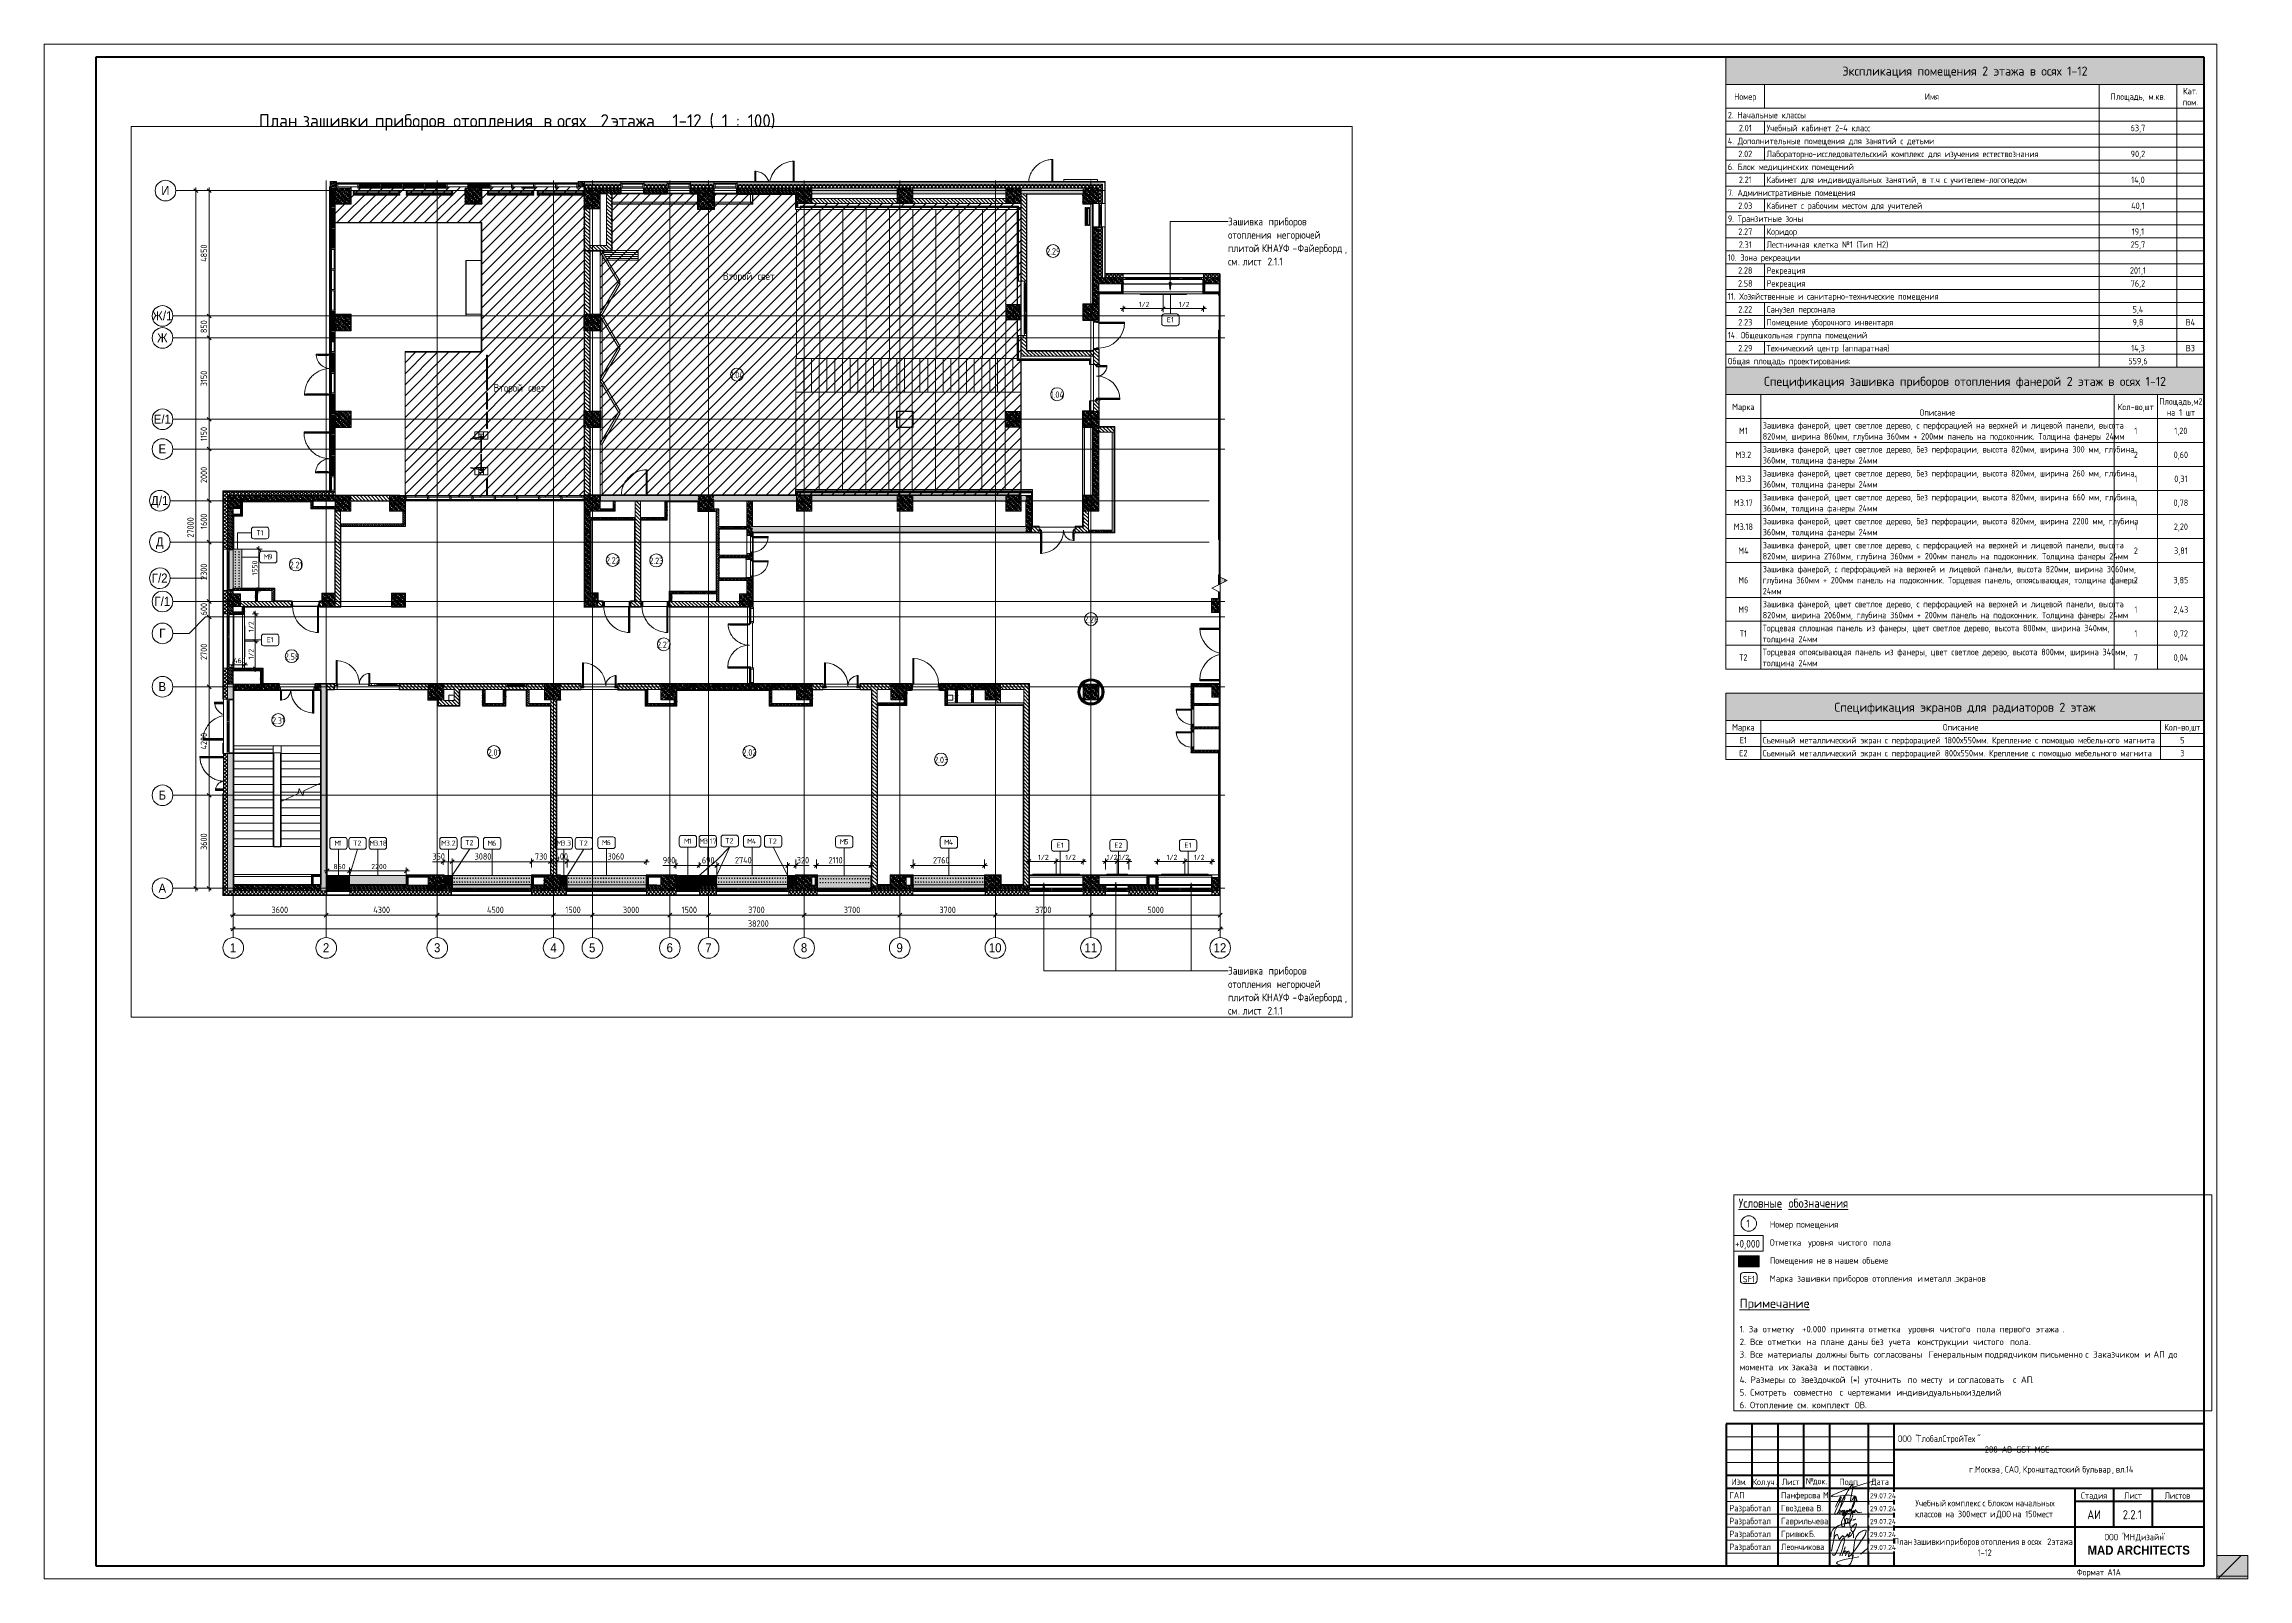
# Paper-space layout 'Layout1' of a CAD drawing. Header units: millimetres. Extents: x -841 to 12, y 0 to 594.
# The model-space entities are those that its viewports show. They can reach past a viewport. Long polylines and large blocks are cut down to what shows.
import ezdxf

# ---------------------------------------------------------------- set-up
doc = ezdxf.new("R2010")
doc.units = ezdxf.units.MM
for name, pattern in [('200_ШТРИХ__ш1_п0_6_', [800, 500, -300]), ('ADSK_Штрих_ш2 п1', [300, 200, -100]), ('Осевая', [15875, 3175, -2381.25, 7937.5, -2381.25]), ('Скрыто', [7.14375, 4.7625, -2.38125])]:
    doc.linetypes.add(name, pattern=pattern)
for name, color, linetype, lineweight in [('A-ANNO-DIMS', 7, 'Continuous', 9), ('A-ANNO-DIMS-100', 7, 'Continuous', 9), ('A-ANNO-NOTE', 7, 'Continuous', 9), ('A-AREA-IDEN', 7, 'Continuous', 9), ('A-DETL', 7, 'Continuous', 5), ('A-DETL-1', 7, 'Continuous', 9), ('A-DETL-2', 7, 'ADSK_Штрих_ш2 п1', 9), ('A-DETL-GENF', 7, 'Continuous', 9), ('A-DETL-MBND-1', 7, '200_ШТРИХ__ш1_п0_6_', 9), ('A-GLAZ-2', 7, 'Continuous', 9), ('A-GLAZ-CURT-2', 7, 'Continuous', 9), ('A-GLAZ-CWMG-3', 7, 'Continuous', 9), ('A-WALL-1', 7, 'Continuous', 9), ('A-WALL-4', 7, 'Continuous', 13), ('G-ANNO-LEGN', 7, 'Continuous', 9), ('G-ANNO-SCHD', 7, 'Continuous', 9), ('G-ANNO-TEXT', 7, 'Continuous', 9), ('G-ANNO-TTLB', 7, 'Скрыто', 9), ('I-WALL', 7, 'Continuous', 5), ('I-WALL-7', 7, 'Continuous', 9), ('M-EQPM-1', 7, 'Continuous', 9), ('S-COLS-2', 7, 'Continuous', 9), ('S-STRS-2', 7, 'Continuous', 9), ('S-STRS-MBND-2', 7, 'Continuous', 9), ('Знаки', 7, 'Continuous', 9), ('Марки для знаков', 7, 'Continuous', 9), ('Оси', 7, 'Continuous', 9), ('Оси-1', 7, 'Continuous', 20), ('Оси-2', 7, 'Осевая', 9)]:
    doc.layers.add(name, color=color, linetype=linetype, lineweight=lineweight)
doc.layers.add('A-DETL-GENF-1', color=7, linetype='Continuous', lineweight=9, true_color=0xc0c0c0, transparency=0.4)
for name, color, linetype, lineweight, true_color in [('A-DETL-GENF-5', 7, 'Continuous', 9, 0xaaaaaa), ('A-DETL-GENF-6', 7, 'Continuous', 9, 0xe2e2e2), ('A-DETL-GENF-7', 7, 'Continuous', 9, 0xc0c0c0), ('A-DETL-GENF-8', 7, 'Continuous', 9, 0xf5f5f5), ('A-DOOR-4', 7, 'Continuous', 9, 0xaaaaaa), ('A-DOOR-5', 7, 'Continuous', 9, 0xe2e2e2), ('A-DOOR-FRAM-4', 7, 'Continuous', 9, 0xe2e2e2), ('A-DOOR-FRAM-5', 7, 'Continuous', 9, 0xaaaaaa), ('A-FLOR-3', 7, 'Continuous', 9, 0xaaaaaa), ('A-GLAZ-CWMG-4', 7, 'Continuous', 9, 0x383e42), ('A-WALL-5', 7, 'Continuous', 13, 0x008040), ('A-WALL-PATT-2', 7, 'Continuous', 9, 0x787878), ('G-ANNO-TEXT-1', 7, 'Continuous', 9, 0x3c3c3c), ('G-ANNO-TEXT-2', 7, 'Continuous', 9, 0x008000), ('I-WALL-1', 7, 'Continuous', 5, 0xe7e7e7), ('I-WALL-10', 7, 'Continuous', 9, 0x008040), ('I-WALL-11', 7, 'Continuous', 9, 0x3c3c3c), ('I-WALL-4', 7, 'Continuous', 9, 0xe7e7e7), ('I-WALL-5', 7, 'Continuous', 9, 0xfefcd8), ('I-WALL-6', 7, 'Continuous', 9, 0x99bbae), ('I-WALL-8', 7, 'Continuous', 9, 0x787878), ('I-WALL-9', 9, 'Continuous', 9, 0x808080), ('Знаки-1', 7, 'Continuous', 9, 0x787878), ('Знаки-2', 7, 'Continuous', 9, 0xd7cfbf)]:
    doc.layers.add(name, color=color, linetype=linetype, lineweight=lineweight, true_color=true_color)
doc.layers.add('G-ANNO-NPLT', color=7, linetype='Continuous', plot=False)
doc.styles.add('Arial_1', font='arial.ttf', dxfattribs={"width": 0.9, "height": 350})
doc.styles.add('Arial_B', font='', dxfattribs={"width": 0.9, "height": 3.5})
doc.styles.add('GOST Common', font='GOST_Common.ttf', dxfattribs={"width": 0.9, "height": 250})
doc.styles.add('GOST Common_1', font='GOST_Common.ttf', dxfattribs={"width": 0.9, "height": 300})
doc.styles.add('GOST Common_2', font='GOST_Common.ttf', dxfattribs={"height": 200})
doc.styles.add('GOST Common_3', font='GOST_Common.ttf', dxfattribs={"height": 250})
doc.styles.add('GOST Common_4', font='GOST_Common.ttf', dxfattribs={"width": 0.9, "height": 350})
doc.styles.add('GOST Common_5', font='GOST_Common.ttf', dxfattribs={"height": 3.5})
doc.styles.add('GOST Common_6', font='GOST_Common.ttf', dxfattribs={"width": 0.9, "height": 2.5})
doc.styles.add('GOST Common_7', font='GOST_Common.ttf', dxfattribs={"width": 0.9, "height": 3.5})
doc.styles.add('GOST Common_8', font='GOST_Common.ttf', dxfattribs={"width": 0.9, "height": 2})
doc.styles.add('GOST Common_9', font='GOST_Common.ttf', dxfattribs={"height": 5})
doc.styles.add('ISOCPEUR_1', font='isocpeur.ttf', dxfattribs={"width": 0.9, "height": 250})
doc.styles.add('ISOCPEUR_2', font='isocpeur.ttf', dxfattribs={"width": 0.9, "height": 200})
doc.styles.add('ISOCPEUR_3', font='isocpeur.ttf', dxfattribs={"height": 250})
doc.styles.add('ISOCPEUR_4', font='isocpeur.ttf', dxfattribs={"height": 350})
doc.styles.get('Arial_B').set_extended_font_data('Arial', bold=True)
doc.dimstyles.new('ISO-2_0_0_9К_Средний_округл2_1', dxfattribs={"dimscale": 304.8, "dimtxt": 199.196235, "dimasz": 0.492126, "dimexe": 0.393701, "dimexo": 0, "dimgap": 0, "dimtad": 1, "dimdec": 0, "dimrnd": 10, "dimzin": 0, "dimdsep": 46, "dimtxsty": 'ISOCPEUR_2', "dimblk1": 'OBLIQUE', "dimblk2": 'OBLIQUE', "dimsah": 1, "dimcen": 0.09, "dimdle": 0.393701, "dimazin": 0, "dimtfac": 1, "dimtdec": 4, "dimtix": 1, "dimtmove": 0, "dimatfit": 3, "dimfxl": 1, "dimtvp": 1, "dimtolj": 1, "dimtzin": 0, "dimarcsym": 2})
doc.dimstyles.new('ISO-2_5_0_9К_БОЛЬШОЙ', dxfattribs={"dimscale": 304.8, "dimtxt": 248.995294, "dimasz": 0.492126, "dimexe": 0.393701, "dimexo": 0.984252, "dimgap": 0, "dimtad": 1, "dimdec": 0, "dimrnd": 10, "dimzin": 0, "dimdsep": 46, "dimtxsty": 'ISOCPEUR_1', "dimblk1": 'OBLIQUE', "dimblk2": 'OBLIQUE', "dimsah": 1, "dimcen": 0.09, "dimdle": 0.393701, "dimazin": 0, "dimtfac": 1, "dimtdec": 4, "dimtix": 1, "dimtmove": 0, "dimatfit": 3, "dimfxl": 1, "dimtvp": 1, "dimtolj": 1, "dimtzin": 0, "dimarcsym": 2})
doc.dimstyles.new('ISO-2_5_0_9К_БОЛЬШОЙ_1', dxfattribs={"dimscale": 304.8, "dimtxt": 248.995294, "dimasz": 0.492126, "dimexe": 0.393701, "dimexo": 0.984252, "dimgap": 0, "dimtad": 1, "dimdec": 0, "dimrnd": 10, "dimzin": 0, "dimdsep": 46, "dimtxsty": 'ISOCPEUR_1', "dimblk1": 'OBLIQUE', "dimblk2": 'OBLIQUE', "dimsah": 1, "dimcen": 0.09, "dimdle": 0.393701, "dimazin": 0, "dimtfac": 1, "dimtdec": 4, "dimtix": 1, "dimtmove": 2, "dimatfit": 3, "dimfxl": 1, "dimtvp": 1, "dimtolj": 1, "dimtzin": 0, "dimarcsym": 2})
doc.dimstyles.new('ISO-2_5_0_9К_БОЛЬШОЙ_2', dxfattribs={"dimscale": 304.8, "dimtxt": 248.995294, "dimasz": 0.492126, "dimexe": 0.393701, "dimexo": 0.984252, "dimgap": 0, "dimtad": 1, "dimdec": 0, "dimrnd": 10, "dimzin": 0, "dimdsep": 46, "dimtxsty": 'ISOCPEUR_1', "dimblk1": 'OBLIQUE', "dimblk2": 'OBLIQUE', "dimsah": 1, "dimcen": 0.09, "dimdle": 0.393701, "dimazin": 0, "dimtfac": 1, "dimtdec": 4, "dimtix": 1, "dimtmove": 1, "dimatfit": 3, "dimfxl": 1, "dimtvp": 1, "dimtolj": 1, "dimtzin": 0, "dimarcsym": 2})
pattern_1 = [(135, (135578.19, 0), (-70.71068, -70.71068), [])]
pattern_2 = [(45, (135578.19, 0), (-70.71068, 70.71068), []), (135, (135578.19, 0), (-70.71068, -70.71068), [])]
pattern_3 = [(135, (1751.41, 164.685), (-14.14214, -14.14214), []), (225, (1751.41, 164.685), (14.14214, -14.14214), [])]
pattern_4 = [(45, (-371.384, 164.685), (-14.1421, 14.1421), []), (135, (-371.384, 164.685), (-14.1421, -14.1421), [])]
pattern_5 = [(45, (135578.19, 0), (-57.02463, 57.02463), []), (45, (135635.21, 0), (-57.02463, 57.02463), [100.806, -20.161, 3.353, -16.808])]
pattern_6 = [(135, (135578.187, 0), (-35.35534, -35.35534), [])]
pattern_7 = [(45, (135578.187, 0), (-35.35534, 35.35534), [])]
pattern_8 = [(135, (135578.19, 0), (-75.43415, -75.43415), [106.68, -17.78, 3.556, -17.78]), (135, (135578.19, 75.39), (-75.43415, -75.43415), []), (50, (135578.19, 0), (127.52922, -11.15758), [13.335, -146.685]), (355, (135578.19, 0), (-24.66966, 133.74002), [10.668, -117.348]), (100.451, (135588.81, -0.93), (102.85973, 122.58178), [11.333, -124.663]), (46.184, (135578.19, 35.56), (189.75516, -29.43036), [20.002, -220.027]), (96.636, (135594, 33.1), (166.1822, 173.1996), [17, -186.995]), (351.184, (135578.19, 35.56), (166.1839, 173.1976), [16.002, -176.022]), (21, (135595.97, 26.67), (106.13027, -71.58603), [13.335, -146.685]), (326, (135595.97, 26.67), (43.26188, 128.93175), [10.668, -117.348]), (71.451, (135604.81, 20.7), (149.39198, 57.34505), [11.333, -124.663]), (37.5, (135578.187, 0), (2.16223, 59.188357), [3.353, -112.573, 3.353, -115.773, -117.792]), (37.5, (135578.187, 0), (2.16223, 59.188357), [-235.052, 3.353, -114.44]), (7.5, (135578.19, 0), (46.77386, 70.12615), [3.353, -64.567, 3.353, -109.906, -44.894]), (7.5, (135578.19, 0), (46.77386, 70.12615), [-181.178, 3.353, -41.542]), (327.5, (135538.54, 0), (94.91367, -4.010093), [3.353, -41.097, 3.353, -135.331, -184.023]), (327.5, (135538.54, 0), (94.91367, -4.010093), [-183.134, 3.353, -180.67]), (317.5, (135520.76, 0), (103.69057, 17.79882), [3.353, -54.432, 3.353, -88.748, -130.683]), (317.5, (135520.76, 0), (103.69057, 17.79882), [-149.885, 3.353, -127.33])]
pattern_9 = [(0, (135578.187, 0), (121.92, 30.48), [10.058, -81.382, 10.058, -81.382, -487.68]), (0, (135578.187, 0), (121.92, 30.48), [-182.88, 10.058, -172.822, 10.058, -81.382, -213.36]), (0, (135578.187, 0), (121.92, 30.48), [-457.2, 10.058, -50.902, 10.058, -142.342]), (120, (135623.907, 15.24), (-87.356454, 90.345817), [10.058, -81.382, 10.058, -81.382, -487.68]), (120, (135623.907, 15.24), (-87.356454, 90.345817), [-182.88, 10.058, -172.822, 10.058, -81.382, -213.36]), (120, (135623.907, 15.24), (-87.356454, 90.345817), [-457.2, 10.058, -50.902, 10.058, -142.342]), (240, (135639.147, 76.2), (-34.563546, -120.825817), [10.058, -81.382, 10.058, -81.382, -487.68]), (240, (135639.147, 76.2), (-34.563546, -120.825817), [-182.88, 10.058, -172.822, 10.058, -81.382, -213.36]), (240, (135639.147, 76.2), (-34.563546, -120.825817), [-457.2, 10.058, -50.902, 10.058, -142.342])]
pattern_10 = [(45, (135578.19, 0), (-106.066, 106.066), []), (135, (135578.19, 0), (-106.066, -106.066), [])]
pattern_11 = [(0, (135578.19, 0), (406.4, 101.6), [33.528, -271.272, 33.528, -271.272, -1625.6]), (0, (135578.19, 0), (406.4, 101.6), [-609.6, 33.528, -576.072, 33.528, -271.272, -711.2]), (0, (135578.19, 0), (406.4, 101.6), [-1524, 33.528, -169.672, 33.528, -474.472]), (120, (135730.59, 50.8), (-291.18818, 301.15272), [33.528, -271.272, 33.528, -271.272, -1625.6]), (120, (135730.59, 50.8), (-291.18818, 301.15272), [-609.6, 33.528, -576.072, 33.528, -271.272, -711.2]), (120, (135730.59, 50.8), (-291.18818, 301.15272), [-1524, 33.528, -169.672, 33.528, -474.472]), (240, (135781.39, 254), (-115.21182, -402.75272), [33.528, -271.272, 33.528, -271.272, -1625.6]), (240, (135781.39, 254), (-115.21182, -402.75272), [-609.6, 33.528, -576.072, 33.528, -271.272, -711.2]), (240, (135781.39, 254), (-115.21182, -402.75272), [-1524, 33.528, -169.672, 33.528, -474.472])]
pattern_12 = [(135, (135578.19, 0), (-84.8528, -84.8528), []), (225, (135578.19, 0), (84.8528, -84.8528), [])]
pattern_13 = [(45, (135578.2, 0), (-212.132, 212.132), [])]

psp = doc.layouts.get("Layout1")

# ---------------------------------------------------------------- texts
at = {"layer": 'G-ANNO-SCHD', "line_spacing_factor": 1.022761}
for s, insert, char_height, width, attachment_point, style in [('Экспликация помещения 2 этажа в осях 1-12', (-97.52, 585.3), 3.5, 115.0497, 2, 'GOST Common_5'), ('Номер', (-182.55, 574.92), 2.5, 9.896, 2, 'GOST Common_6'), ('Имя', (-110.31, 574.92), 2.5, 6.1548, 2, 'GOST Common_6'), ('Площадь, м.кв.', (-30.57, 574.92), 2.5, 23.8349, 2, 'GOST Common_6'), ('Кат.\\Pпом.', (-10.28, 577.05), 2.5, 7.5125, 2, 'GOST Common_6'), ('2. Начальные классы', (-189.3, 567.77), 2.5, 33.7611, 1, 'GOST Common_6'), ('4. Дополнительные помещения для занятий с детьми', (-189.3, 557.75), 2.5, 87.103, 1, 'GOST Common_6'), ('2.01', (-182.55, 562.76), 2.5, 5.9135, 2, 'GOST Common_6'), ('Учебный кабинет 2-4 класс', (-174.3, 562.76), 2.5, 45.3768, 1, 'GOST Common_6'), ('63,7', (-30.57, 562.76), 2.5, 6.5471, 2, 'GOST Common_6'), ('6. Блок медицинских помещений', (-189.3, 547.73), 2.5, 52.0445, 1, 'GOST Common_6'), ('2.02', (-182.55, 552.74), 2.5, 6.4264, 2, 'GOST Common_6'), ('Лабораторно-исследовательский комплекс для изучения естествознания', (-174.3, 552.74), 2.5, 121.8295, 1, 'GOST Common_6'), ('90,2', (-30.57, 552.74), 2.5, 6.5471, 2, 'GOST Common_6'), ('7. Административные помещения', (-189.3, 537.71), 2.5, 54.6091, 1, 'GOST Common_6'), ('2.21', (-182.55, 542.72), 2.5, 5.9135, 2, 'GOST Common_6'), ('Кабинет для индивидуальных занятий, в т.ч с учителем-логопедом', (-174.3, 542.72), 2.5, 111.149, 1, 'GOST Common_6'), ('14,0', (-30.57, 542.72), 2.5, 6.3057, 2, 'GOST Common_6'), ('2.03', (-182.55, 532.69), 2.5, 6.4264, 2, 'GOST Common_6'), ('Кабинет с рабочим местом для учителей', (-174.3, 532.69), 2.5, 67.3109, 1, 'GOST Common_6'), ('40,1', (-30.57, 532.69), 2.5, 6.3057, 2, 'GOST Common_6'), ('9. Транзитные зоны', (-189.3, 527.68), 2.5, 32.1318, 1, 'GOST Common_6'), ('2.27', (-182.55, 522.67), 2.5, 6.4264, 2, 'GOST Common_6'), ('Коридор', (-174.3, 522.67), 2.5, 13.3656, 1, 'GOST Common_6'), ('19,1', (-30.57, 522.67), 2.5, 5.5212, 2, 'GOST Common_6'), ('10. Зона рекреации', (-189.3, 512.65), 2.5, 31.1966, 1, 'GOST Common_6'), ('2.31', (-182.55, 517.66), 2.5, 5.9135, 2, 'GOST Common_6'), ('Лестничная клетка №1 (Тип Н2)', (-174.3, 517.66), 2.5, 51.9842, 1, 'GOST Common_6'), ('25,7', (-30.57, 517.66), 2.5, 6.5471, 2, 'GOST Common_6'), ('2.28', (-182.55, 507.64), 2.5, 6.4264, 2, 'GOST Common_6'), ('Рекреация', (-174.3, 507.64), 2.5, 17.6499, 1, 'GOST Common_6'), ('201,1', (-30.57, 507.64), 2.5, 7.3918, 2, 'GOST Common_6'), ('11. Хозяйственные и санитарно-технические помещения', (-189.3, 497.61), 2.5, 92.8052, 1, 'GOST Common_6'), ('2.58', (-182.55, 502.62), 2.5, 6.4264, 2, 'GOST Common_6'), ('Рекреация', (-174.3, 502.62), 2.5, 17.6499, 1, 'GOST Common_6'), ('76,2', (-30.57, 502.62), 2.5, 6.5471, 2, 'GOST Common_6'), ('2.23', (-182.55, 487.59), 2.5, 6.4264, 2, 'GOST Common_6'), ('2.22', (-182.55, 492.6), 2.5, 6.4264, 2, 'GOST Common_6'), ('Санузел персонала', (-174.3, 492.6), 2.5, 31.3172, 1, 'GOST Common_6'), ('Помещение уборочного инвентаря', (-174.3, 487.59), 2.5, 56.4193, 1, 'GOST Common_6'), ('9,8', (-30.57, 487.59), 2.5, 4.6765, 2, 'GOST Common_6'), ('5,4', (-30.57, 492.6), 2.5, 4.948, 2, 'GOST Common_6'), ('В4', (-10.28, 487.59), 2.5, 4.2842, 2, 'GOST Common_6'), ('14. Общешкольная группа помещений', (-189.3, 482.58), 2.5, 60.8846, 1, 'GOST Common_6'), ('Технический центр (аппаратная)', (-174.3, 477.57), 2.5, 55.1521, 1, 'GOST Common_6'), ('Общая площадь проектирования:', (-189.3, 472.56), 2.5, 54.5789, 1, 'GOST Common_6'), ('2.29', (-182.55, 477.57), 2.5, 6.4264, 2, 'GOST Common_6'), ('559,6', (-30.57, 472.56), 2.5, 8.4176, 2, 'GOST Common_6'), ('14,3', (-30.57, 477.57), 2.5, 6.3057, 2, 'GOST Common_6'), ('В3', (-10.28, 477.57), 2.5, 4.0127, 2, 'GOST Common_6'), ('Спецификация зашивка приборов отопления фанерой 2 этаж в осях 1-12', (-97.49, 465.21), 3.5, 187.1458, 2, 'GOST Common_5'), ('Марка', (-183.3, 454.83), 2.5, 10.4391, 2, 'GOST Common_6'), ('Описание', (-108.19, 452.7), 2.5, 15.2664, 2, 'GOST Common_6'), ('Кол-во,шт', (-31.39, 454.83), 2.5, 17.2577, 2, 'GOST Common_6'), ('Площадь,м2\\Pна 1 шт', (-13.95, 456.96), 2.5, 19.3998, 2, 'GOST Common_6'), ('М1', (-183.3, 445.56), 2.5, 3.7713, 2, 'GOST Common_6'), ('Зашивка фанерой, цвет светлое дерево, с перфорацией на верхней и лицевой панели, высота\\P820мм, ширина 860мм, глубина 360мм + 200мм панель на подоконник. Толщина фанеры 24мм', (-175.8, 447.69), 2.5, 154.3837, 1, 'GOST Common_6'), ('\\fGOST Common|b0|i0|c204|p34|;\\W.9;1', (-31.39, 445.56), 2.5, 1.3577, 2, 'GOST Common_6'), ('1,20', (-13.95, 445.56), 2.5, 6.0341, 2, 'GOST Common_6'), ('М3.2', (-183.3, 436.28), 2.5, 6.9694, 2, 'GOST Common_6'), ('Зашивка фанерой, цвет светлое дерево, без перфорации, высота 820мм, ширина 300 мм, глубина\\P360мм, толщина фанеры 24мм', (-175.8, 438.41), 2.5, 159.6033, 1, 'GOST Common_6'), ('\\fGOST Common|b0|i0|c204|p34|;\\W.9;2', (-31.39, 436.28), 2.5, 1.8706, 2, 'GOST Common_6'), ('0,60', (-13.95, 436.28), 2.5, 6.5471, 2, 'GOST Common_6'), ('М3.3', (-183.3, 427.01), 2.5, 6.9694, 2, 'GOST Common_6'), ('Зашивка фанерой, цвет светлое дерево, без перфорации, высота 820мм, ширина 260 мм, глубина\\P360мм, толщина фанеры 24мм', (-175.8, 429.14), 2.5, 159.6033, 1, 'GOST Common_6'), ('\\fGOST Common|b0|i0|c204|p34|;\\W.9;1', (-31.39, 427.01), 2.5, 1.3577, 2, 'GOST Common_6'), ('0,31', (-13.95, 427.01), 2.5, 6.0341, 2, 'GOST Common_6'), ('Зашивка фанерой, цвет светлое дерево, без перфорации, высота 820мм, ширина 660 мм, глубина\\P360мм, толщина фанеры 24мм', (-175.8, 419.87), 2.5, 159.6033, 1, 'GOST Common_6'), ('М3.17', (-183.3, 417.74), 2.5, 8.3271, 2, 'GOST Common_6'), ('Зашивка фанерой, цвет светлое дерево, без перфорации, высота 820мм, ширина 2200 мм, глубина\\P360мм, толщина фанеры 24мм', (-175.8, 410.6), 2.5, 161.4739, 1, 'GOST Common_6'), ('\\fGOST Common|b0|i0|c204|p34|;\\W.9;1', (-31.39, 417.74), 2.5, 1.3577, 2, 'GOST Common_6'), ('0,78', (-13.95, 417.74), 2.5, 6.5471, 2, 'GOST Common_6'), ('М3.18', (-183.3, 408.47), 2.5, 8.3271, 2, 'GOST Common_6'), ('Зашивка фанерой, цвет светлое дерево, с перфорацией на верхней и лицевой панели, высота\\P820мм, ширина 2760мм, глубина 360мм + 200мм панель на подоконник. Толщина фанеры 24мм', (-175.8, 401.32), 2.5, 154.3837, 1, 'GOST Common_6'), ('\\fGOST Common|b0|i0|c204|p34|;\\W.9;1', (-31.39, 408.47), 2.5, 1.3577, 2, 'GOST Common_6'), ('2,20', (-13.95, 408.47), 2.5, 6.5471, 2, 'GOST Common_6'), ('М4', (-183.3, 399.19), 2.5, 4.5558, 2, 'GOST Common_6'), ('\\fGOST Common|b0|i0|c204|p34|;\\W.9;2', (-31.39, 399.19), 2.5, 1.8706, 2, 'GOST Common_6'), ('3,81', (-13.95, 399.19), 2.5, 6.0341, 2, 'GOST Common_6'), ('М6', (-183.3, 387.79), 2.5, 4.2842, 2, 'GOST Common_6'), ('Зашивка фанерой, с перфорацией на верхней и лицевой панели, высота 820мм, ширина 3060мм,\\Pглубина 360мм + 200мм панель на подоконник. Торцевая панель, опоясывающая, толщина фанеры\\P24мм', (-175.8, 392.05), 2.5, 160.7799, 1, 'GOST Common_6'), ('\\fGOST Common|b0|i0|c204|p34|;\\W.9;2', (-31.39, 387.79), 2.5, 1.8706, 2, 'GOST Common_6'), ('3,85', (-13.95, 387.79), 2.5, 6.5471, 2, 'GOST Common_6'), ('М9', (-183.3, 376.38), 2.5, 4.2842, 2, 'GOST Common_6'), ('Зашивка фанерой, цвет светлое дерево, с перфорацией на верхней и лицевой панели, высота\\P820мм, ширина 2060мм, глубина 360мм + 200мм панель на подоконник. Толщина фанеры 24мм', (-175.8, 378.52), 2.5, 154.3837, 1, 'GOST Common_6'), ('\\fGOST Common|b0|i0|c204|p34|;\\W.9;1', (-31.39, 376.38), 2.5, 1.3577, 2, 'GOST Common_6'), ('2,43', (-13.95, 376.38), 2.5, 6.8186, 2, 'GOST Common_6'), ('Т1', (-183.3, 367.11), 2.5, 3.4998, 2, 'GOST Common_6'), ('Торцевая сплошная панель из фанеры, цвет светлое дерево, высота 800мм, ширина 340мм,\\Pтолщина 24мм', (-175.8, 369.24), 2.5, 149.8581, 1, 'GOST Common_6'), ('\\fGOST Common|b0|i0|c204|p34|;\\W.9;1', (-31.39, 367.11), 2.5, 1.3577, 2, 'GOST Common_6'), ('0,72', (-13.95, 367.11), 2.5, 6.5471, 2, 'GOST Common_6'), ('Торцевая опоясывающая панель из фанеры, цвет светлое дерево, высота 800мм, ширина 340мм,\\Pтолщина 24мм', (-175.8, 359.97), 2.5, 158.5775, 1, 'GOST Common_6'), ('Т2', (-183.3, 357.84), 2.5, 4.0127, 2, 'GOST Common_6'), ('\\fGOST Common|b0|i0|c204|p34|;\\W.9;7', (-31.39, 357.84), 2.5, 1.8706, 2, 'GOST Common_6'), ('0,04', (-13.95, 357.84), 2.5, 6.8186, 2, 'GOST Common_6'), ('Спецификация экранов для радиаторов 2 этаж', (-97.51, 339.09), 3.5, 122.9055, 2, 'GOST Common_5'), ('Марка', (-183.3, 330.84), 2.5, 10.4391, 2, 'GOST Common_6'), ('E1', (-183.3, 325.83), 2.5, 3.2283, 2, 'GOST Common_6'), ('Съемный металлический экран с перфорацией 1800х550мм. Крепление с помощью мебельного магнита', (-175.8, 325.83), 2.5, 167.8097, 1, 'GOST Common_6'), ('Описание', (-99.19, 330.84), 2.5, 15.2664, 2, 'GOST Common_6'), ('Кол-во,шт', (-13.4, 330.84), 2.5, 17.2577, 2, 'GOST Common_6'), ('\\fGOST Common|b0|i0|c204|p34|;\\W.9;5', (-13.4, 325.83), 2.5, 1.8706, 2, 'GOST Common_6'), ('E2', (-183.3, 320.82), 2.5, 3.7412, 2, 'GOST Common_6'), ('Съемный металлический экран с перфорацией 800х550мм. Крепление с помощью мебельного магнита', (-175.8, 320.82), 2.5, 166.452, 1, 'GOST Common_6'), ('\\fGOST Common|b0|i0|c204|p34|;\\W.9;3', (-13.4, 320.82), 2.5, 1.8706, 2, 'GOST Common_6')]:
    psp.add_mtext(s, dxfattribs=dict(at, insert=insert, char_height=char_height, width=width, attachment_point=attachment_point, style=style))
at = {"layer": 'G-ANNO-TTLB', "linetype": 'Continuous', "attachment_point": 1}
for s, insert, char_height, width, style in [('План', (-757.85, 566.86), 5, 18.4388, 'GOST Common_9'), ('\\fGOST Common|b0|i0|c204|p34|; ', (-742.64, 566.86), 5, 2.0844, 'GOST Common_9'), ('зашивки', (-740.92, 566.86), 5, 31.827, 'GOST Common_9'), ('\\fGOST Common|b0|i0|c204|p34|; ', (-714.66, 566.86), 5, 2.0844, 'GOST Common_9'), ('приборов', (-712.94, 566.86), 5, 34.6329, 'GOST Common_9'), ('\\fGOST Common|b0|i0|c204|p34|; ', (-684.36, 566.86), 5, 2.0844, 'GOST Common_9'), ('отопления', (-682.64, 566.86), 5, 40.2447, 'GOST Common_9'), ('\\fGOST Common|b0|i0|c204|p34|; ', (-649.44, 566.86), 5, 2.0844, 'GOST Common_9'), ('\\fGOST Common|b0|i0|c204|p34|;в', (-647.72, 566.86), 5, 4.3291, 'GOST Common_9'), ('\\fGOST Common|b0|i0|c204|p34|; ', (-644.15, 566.86), 5, 2.0844, 'GOST Common_9'), ('осях', (-642.43, 566.86), 5, 16.6751, 'GOST Common_9'), (' 2 ', (-628.67, 566.86), 5, 8.4979, 'GOST Common_9'), ('этажа', (-621.66, 566.86), 5, 25.2532, 'GOST Common_9'), (' 1-12 ( 1 : 100)', (-600.82, 566.86), 5, 47.0591, 'GOST Common_9'), ('ООО', (-123.53, 55.52), 2.5, 6.4937, 'GOST Common_6'), (' "', (-118.17, 55.52), 2.5, 2.5975, 'GOST Common_6'), ('ГлобалСтройТех', (-116.03, 55.52), 2.5, 28.2114, 'GOST Common_6'), ('"                                                                               288-AB-GST-MSC', (-92.75, 55.52), 2.5, 105.1974, 'GOST Common_6'), ('\\fGOST Common|b0|i0|c204|p34|;\\W.9;г', (-95.9, 43.66), 2.5, 1.9481, 'GOST Common_6'), ('Москва', (-93.64, 43.66), 2.5, 12.1215, 'GOST Common_6'), ('САО', (-82.09, 43.66), 2.5, 6.5658, 'GOST Common_6'), ('Кронштадтский', (-75.12, 43.66), 2.5, 26.9848, 'GOST Common_6'), ('\\fGOST Common|b0|i0|c204|p34|;\\W.9; ', (-52.86, 43.66), 2.5, 0.938, 'GOST Common_6'), ('бульвар', (-52.08, 43.66), 2.5, 13.8532, 'GOST Common_6'), ('вл', (-39.11, 43.66), 2.5, 3.8962, 'GOST Common_6'), ('.14', (-35.89, 43.66), 2.5, 4.3291, 'GOST Common_6'), ('\\fGOST Common|b0|i0|c204|p34|;\\W.9;.', (-94.29, 43.66), 2.5, 0.7937, 'GOST Common_6'), (', ', (-83.64, 43.66), 2.5, 1.8759, 'GOST Common_6'), (', ', (-76.67, 43.66), 2.5, 1.8759, 'GOST Common_6'), (', ', (-40.65, 43.66), 2.5, 1.8759, 'GOST Common_6'), ('Учебный', (-116.7, 30.59), 2.5, 14.0696, 'GOST Common_6'), ('классов', (-116.82, 26.36), 2.5, 13.2759, 'GOST Common_6'), ('\\fGOST Common|b0|i0|c204|p34|;\\W.9; ', (-105.87, 26.36), 2.5, 0.938, 'GOST Common_6'), ('\\fGOST Common|b0|i0|c204|p34|;\\W.9; ', (-105.1, 30.59), 2.5, 0.938, 'GOST Common_6'), ('на', (-105.1, 26.36), 2.5, 4.1127, 'GOST Common_6'), ('комплекс', (-104.32, 30.59), 2.5, 15.5127, 'GOST Common_6'), (' 300 ', (-101.7, 26.36), 2.5, 7.7203, 'GOST Common_6'), ('мест', (-95.33, 26.36), 2.5, 8.2253, 'GOST Common_6'), ('\\fGOST Common|b0|i0|c204|p34|;\\W.9; ', (-91.52, 30.59), 2.5, 0.938, 'GOST Common_6'), ('\\fGOST Common|b0|i0|c204|p34|;\\W.9;с', (-90.75, 30.59), 2.5, 1.6595, 'GOST Common_6'), ('\\fGOST Common|b0|i0|c204|p34|;\\W.9; ', (-89.38, 30.59), 2.5, 0.938, 'GOST Common_6'), ('\\fGOST Common|b0|i0|c204|p34|;\\W.9; ', (-88.55, 26.36), 2.5, 0.938, 'GOST Common_6'), ('блоком', (-88.61, 30.59), 2.5, 11.9051, 'GOST Common_6'), ('\\fGOST Common|b0|i0|c204|p34|;\\W.9;и', (-87.77, 26.36), 2.5, 1.9481, 'GOST Common_6'), ('\\fGOST Common|b0|i0|c204|p34|;\\W.9; ', (-86.17, 26.36), 2.5, 0.938, 'GOST Common_6'), ('ДОО', (-85.39, 26.36), 2.5, 6.7823, 'GOST Common_6'), ('\\fGOST Common|b0|i0|c204|p34|;\\W.9; ', (-79.8, 26.36), 2.5, 0.938, 'GOST Common_6'), ('на', (-79.02, 26.36), 2.5, 4.1127, 'GOST Common_6'), ('\\fGOST Common|b0|i0|c204|p34|;\\W.9; ', (-78.78, 30.59), 2.5, 0.938, 'GOST Common_6'), ('начальных', (-78.01, 30.59), 2.5, 18.1823, 'GOST Common_6'), (' 150 ', (-75.63, 26.36), 2.5, 7.143, 'GOST Common_6'), ('мест', (-69.73, 26.36), 2.5, 8.2253, 'GOST Common_6'), ('АИ', (-50.19, 26.62), 3.5, 6.5658, 'GOST Common_7'), ('2.2.1', (-36.47, 26.62), 3.5, 9.6684, 'GOST Common_7'), ('План', (-125.04, 15.66), 2.5, 8.2253, 'GOST Common_6'), ('\\fGOST Common|b0|i0|c204|p34|;\\W.9; ', (-118.25, 15.66), 2.5, 0.938, 'GOST Common_6'), ('зашивки', (-117.48, 15.66), 2.5, 14.2139, 'GOST Common_6'), ('\\fGOST Common|b0|i0|c204|p34|;\\W.9; ', (-105.75, 15.66), 2.5, 0.938, 'GOST Common_6'), ('приборов', (-104.98, 15.66), 2.5, 15.5848, 'GOST Common_6'), ('1-12', (-92.6, 11.42), 2.5, 6.638, 'GOST Common_6'), ('\\fGOST Common|b0|i0|c204|p34|;\\W.9; ', (-92.12, 15.66), 2.5, 0.938, 'GOST Common_6'), ('отопления', (-91.35, 15.66), 2.5, 18.038, 'GOST Common_6'), ('\\fGOST Common|b0|i0|c204|p34|;\\W.9; ', (-76.46, 15.66), 2.5, 0.938, 'GOST Common_6'), ('\\fGOST Common|b0|i0|c204|p34|;\\W.9;в', (-75.69, 15.66), 2.5, 1.9481, 'GOST Common_6'), ('\\fGOST Common|b0|i0|c204|p34|;\\W.9; ', (-74.08, 15.66), 2.5, 0.938, 'GOST Common_6'), ('осях', (-73.31, 15.66), 2.5, 7.5038, 'GOST Common_6'), (' 2 ', (-67.12, 15.66), 2.5, 3.824, 'GOST Common_6'), ('этажа', (-63.96, 15.66), 2.5, 11.1835, 'GOST Common_6')]:
    psp.add_mtext(s, dxfattribs=dict(at, insert=insert, char_height=char_height, width=width, style=style))

msp = doc.modelspace()

# ---------------------------------------------------------------- texts
at = {"layer": 'A-AREA-IDEN', "char_height": 250, "attachment_point": 1, "style": 'GOST Common'}
for s, insert, width in [('2.29', (167154.1, 24773.9), 663.797), ('1.04', (154935.6, 19990.4), 627.721), ('1.04', (167328, 19229.9), 627.721), ('2.22', (150113, 12813.6), 663.797), ('2.23', (151793.6, 12797.6), 663.797), ('2.21', (137871.5, 12639.8), 606.076), ('2.28', (168622, 10527.7), 663.797), ('2.27', (152089.1, 9550.6), 663.797), ('2.58', (137684.4, 9091.9), 663.797), ('2.31', (137191, 6618), 606.076), ('2.01', (145537.9, 5382.8), 606.076), ('2.02', (155402.1, 5382.8), 663.797), ('2.03', (162817.7, 5092.3), 663.797)]:
    msp.add_mtext(s, dxfattribs=dict(at, insert=insert, width=width))
at = {"layer": 'G-ANNO-TEXT', "attachment_point": 1}
for s, insert, char_height, width, style in [('приборов', (175766.6, 25952.6), 300, 1847.088, 'GOST Common_1'), ('Зашивка', (174195, 25952.6), 300, 1789.367, 'GOST Common_1'), ('\\fGOST Common|b0|i0|c204|p34|;\\W.9; ', (175671.3, 25952.6), 300, 115.443, 'GOST Common_1'), ('\\fGOST Common|b0|i0|c204|p34|;\\W.9; ', (177290.6, 25952.6), 300, 115.443, 'GOST Common_1'), ('\\fGOST Common|b0|i0|c204|p34|;\\W.9; ', (175986.9, 25436.6), 300, 115.443, 'GOST Common_1'), ('негорючей', (176082.1, 25436.6), 300, 2135.695, 'GOST Common_1'), ('\\fGOST Common|b0|i0|c204|p34|;\\W.9; ', (177844.2, 25436.6), 300, 115.443, 'GOST Common_1'), ('отопления', (174195, 25436.6), 300, 2171.771, 'GOST Common_1'), ('плитой', (174195, 24920.7), 300, 1471.898, 'GOST Common_1'), ('\\fGOST Common|b0|i0|c204|p34|;\\W.9; ', (175409.4, 24920.7), 300, 115.443, 'GOST Common_1'), ('КНАУФ', (175504.6, 24920.7), 300, 1435.822, 'GOST Common_1'), ('Файерборд', (176879.8, 24920.7), 300, 2222.278, 'GOST Common_1'), ('\\fGOST Common|b0|i0|c204|p34|;\\W.9;-', (176689.3, 24920.7), 300, 230.886, 'GOST Common_1'), (', ', (178713.4, 24920.7), 300, 230.886, 'GOST Common_1'), (' 2.1.1', (175558.2, 24404.7), 300, 894.683, 'GOST Common_1'), ('см', (174195, 24404.7), 300, 461.772, 'GOST Common_1'), ('лист', (174754.6, 24404.7), 300, 974.05, 'GOST Common_1'), ('. ', (174576, 24404.7), 300, 216.456, 'GOST Common_1'), ('Второй', (154646.3, 23843.9), 300, 1507.974, 'GOST Common_1'), ('\\fGOST Common|b0|i0|c204|p34|;\\W.9; ', (155890.5, 23843.9), 300, 115.443, 'GOST Common_1'), ('свет', (155985.8, 23843.9), 300, 966.835, 'GOST Common_1'), ('\\Lобозначения', (182965.7, 20117.7), 350, 3015.948, 'GOST Common_4'), ('\\LУсловные', (181031, 20117.7), 350, 2215.063, 'GOST Common_4'), ('\\L\\fGOST Common|b0|i0|c204|p34|;\\W.9;\\L ', (182858.6, 20117.7), 350, 129.873, 'GOST Common_4'), ('Второй', (145769.7, 19517.9), 300, 1507.974, 'GOST Common_1'), ('\\fGOST Common|b0|i0|c204|p34|;\\W.9; ', (147013.9, 19517.9), 300, 115.443, 'GOST Common_1'), ('свет', (147109.1, 19517.9), 300, 966.835, 'GOST Common_1'), ('\\fGOST Common|b0|i0|c204|p34|;\\W.9;1', (181331, 19303.4), 300, 173.165, 'GOST Common_1'), ('\\LПримечание', (181069.7, 16240.6), 350, 3110.548, 'ISOCPEUR_4'), ('\\L\\fISOCPEUR|b0|i0|c204|p34|;\\L:', (183636.1, 16240.6), 350, 128.27, 'ISOCPEUR_4'), ('1. ', (181069.7, 15192.7), 250, 424.894, 'ISOCPEUR_3'), ('За', (181420.3, 15192.7), 250, 472.996, 'ISOCPEUR_3'), ('\\fISOCPEUR|b0|i0|c204|p34|; ', (181810.5, 15192.7), 250, 184.388, 'ISOCPEUR_3'), (' +0.000 ', (183325.3, 15192.7), 250, 1539.24, 'ISOCPEUR_3'), ('\\fISOCPEUR|b0|i0|c204|p34|; ', (185911.6, 15192.7), 250, 184.388, 'ISOCPEUR_3'), ('\\fISOCPEUR|b0|i0|c204|p34|; ', (187446.1, 15192.7), 250, 184.388, 'ISOCPEUR_3'), ('\\fISOCPEUR|b0|i0|c204|p34|; ', (188669.8, 15192.7), 250, 184.388, 'ISOCPEUR_3'), ('\\fISOCPEUR|b0|i0|c204|p34|; ', (190092, 15192.7), 250, 184.388, 'ISOCPEUR_3'), ('\\fISOCPEUR|b0|i0|c204|p34|; ', (190978.3, 15192.7), 250, 184.388, 'ISOCPEUR_3'), ('\\fISOCPEUR|b0|i0|c204|p34|; ', (192380.6, 15192.7), 250, 184.388, 'ISOCPEUR_3'), ('отметку', (181962.7, 15192.7), 250, 1651.476, 'ISOCPEUR_3'), ('принята', (184595.3, 15192.7), 250, 1595.358, 'ISOCPEUR_3'), ('отметка', (186063.7, 15192.7), 250, 1675.527, 'ISOCPEUR_3'), ('уровня', (187598.3, 15192.7), 250, 1298.734, 'ISOCPEUR_3'), ('чистого', (188822, 15192.7), 250, 1539.24, 'ISOCPEUR_3'), ('пола', (190244.1, 15192.7), 250, 889.873, 'ISOCPEUR_3'), ('первого', (191130.5, 15192.7), 250, 1515.189, 'ISOCPEUR_3'), ('этажа', (192532.8, 15192.7), 250, 1242.616, 'ISOCPEUR_3'), ('\\fISOCPEUR|b0|i0|c204|p34|;.', (193558, 15192.7), 250, 88.186, 'ISOCPEUR_3'), ('2. ', (181069.7, 14703.2), 250, 489.029, 'ISOCPEUR_3'), ('Все', (181473.2, 14703.2), 250, 641.35, 'ISOCPEUR_3'), ('\\fISOCPEUR|b0|i0|c204|p34|; ', (182002.3, 14703.2), 250, 184.388, 'ISOCPEUR_3'), ('\\fISOCPEUR|b0|i0|c204|p34|; ', (183517.1, 14703.2), 250, 184.388, 'ISOCPEUR_3'), ('\\fISOCPEUR|b0|i0|c204|p34|; ', (184046.3, 14703.2), 250, 184.388, 'ISOCPEUR_3'), ('\\fISOCPEUR|b0|i0|c204|p34|; ', (185111.2, 14703.2), 250, 184.388, 'ISOCPEUR_3'), ('\\fISOCPEUR|b0|i0|c204|p34|; ', (186017.4, 14703.2), 250, 184.388, 'ISOCPEUR_3'), ('без', (186169.5, 14703.2), 250, 633.333, 'ISOCPEUR_3'), ('\\fISOCPEUR|b0|i0|c204|p34|; ', (186692.1, 14703.2), 250, 184.388, 'ISOCPEUR_3'), ('\\fISOCPEUR|b0|i0|c204|p34|; ', (187803.3, 14703.2), 250, 184.388, 'ISOCPEUR_3'), ('\\fISOCPEUR|b0|i0|c204|p34|; ', (189959.7, 14703.2), 250, 184.388, 'ISOCPEUR_3'), ('\\fISOCPEUR|b0|i0|c204|p34|; ', (191381.8, 14703.2), 250, 184.388, 'ISOCPEUR_3'), ('отметки', (182154.5, 14703.2), 250, 1651.476, 'ISOCPEUR_3'), ('на', (183669.2, 14703.2), 250, 456.962, 'ISOCPEUR_3'), ('плане', (184198.4, 14703.2), 250, 1106.329, 'ISOCPEUR_3'), ('даны', (185263.3, 14703.2), 250, 913.924, 'ISOCPEUR_3'), ('учета', (186844.2, 14703.2), 250, 1162.447, 'ISOCPEUR_3'), ('конструкции', (187955.5, 14703.2), 250, 2429.113, 'ISOCPEUR_3'), ('чистого', (190111.8, 14703.2), 250, 1539.24, 'ISOCPEUR_3'), ('пола', (191534, 14703.2), 250, 889.873, 'ISOCPEUR_3'), ('\\fISOCPEUR|b0|i0|c204|p34|;.', (192268.2, 14703.2), 250, 88.186, 'ISOCPEUR_3'), ('3. ', (181069.7, 14213.7), 250, 489.029, 'ISOCPEUR_3'), ('Все', (181473.2, 14213.7), 250, 641.35, 'ISOCPEUR_3'), ('\\fISOCPEUR|b0|i0|c204|p34|; ', (182002.3, 14213.7), 250, 184.388, 'ISOCPEUR_3'), ('\\fISOCPEUR|b0|i0|c204|p34|; ', (183887.5, 14213.7), 250, 184.388, 'ISOCPEUR_3'), ('\\fISOCPEUR|b0|i0|c204|p34|; ', (185177.3, 14213.7), 250, 184.388, 'ISOCPEUR_3'), ('быть', (185329.5, 14213.7), 250, 945.991, 'ISOCPEUR_3'), ('\\fISOCPEUR|b0|i0|c204|p34|; ', (186110, 14213.7), 250, 184.388, 'ISOCPEUR_3'), ('\\fISOCPEUR|b0|i0|c204|p34|; ', (188233.3, 14213.7), 250, 184.388, 'ISOCPEUR_3'), ('Генеральным', (188385.4, 14213.7), 250, 2453.164, 'ISOCPEUR_3'), ('\\fISOCPEUR|b0|i0|c204|p34|; ', (190409.5, 14213.7), 250, 184.388, 'ISOCPEUR_3'), ('\\fISOCPEUR|b0|i0|c204|p34|; ', (192546, 14213.7), 250, 184.388, 'ISOCPEUR_3'), ('\\fISOCPEUR|b0|i0|c204|p34|; ', (194298.9, 14213.7), 250, 184.388, 'ISOCPEUR_3'), ('\\fISOCPEUR|b0|i0|c204|p34|; ', (194603.1, 14213.7), 250, 184.388, 'ISOCPEUR_3'), ('Заказчиком', (194755.3, 14213.7), 250, 2236.708, 'ISOCPEUR_3'), ('\\fISOCPEUR|b0|i0|c204|p34|; ', (196600.7, 14213.7), 250, 184.388, 'ISOCPEUR_3'), ('\\fISOCPEUR|b0|i0|c204|p34|; ', (196931.5, 14213.7), 250, 184.388, 'ISOCPEUR_3'), ('АП', (197083.6, 14213.7), 250, 513.08, 'ISOCPEUR_3'), ('\\fISOCPEUR|b0|i0|c204|p34|; ', (197506.9, 14213.7), 250, 184.388, 'ISOCPEUR_3'), ('\\fISOCPEUR|b0|i0|c204|p34|; ', (198016.3, 14213.7), 250, 184.388, 'ISOCPEUR_3'), ('материалы', (182154.5, 14213.7), 250, 2100.421, 'ISOCPEUR_3'), ('должны', (184039.6, 14213.7), 250, 1378.902, 'ISOCPEUR_3'), ('согласованы', (186262.1, 14213.7), 250, 2389.029, 'ISOCPEUR_3'), ('подрядчиком', (190561.6, 14213.7), 250, 2405.062, 'ISOCPEUR_3'), ('письменно', (192698.1, 14213.7), 250, 1940.084, 'ISOCPEUR_3'), ('\\fISOCPEUR|b0|i0|c204|p34|;с', (194451, 14213.7), 250, 184.388, 'ISOCPEUR_3'), ('\\fISOCPEUR|b0|i0|c204|p34|;и', (196752.9, 14213.7), 250, 216.456, 'ISOCPEUR_3'), ('до', (197659.1, 14213.7), 250, 432.911, 'ISOCPEUR_3'), ('\\fISOCPEUR|b0|i0|c204|p34|; ', (182425.7, 13724.3), 250, 184.388, 'ISOCPEUR_3'), ('\\fISOCPEUR|b0|i0|c204|p34|; ', (182935, 13724.3), 250, 184.388, 'ISOCPEUR_3'), ('\\fISOCPEUR|b0|i0|c204|p34|; ', (184191.8, 13724.3), 250, 184.388, 'ISOCPEUR_3'), ('\\fISOCPEUR|b0|i0|c204|p34|; ', (184522.5, 13724.3), 250, 184.388, 'ISOCPEUR_3'), ('заказа', (183087.1, 13724.3), 250, 1338.818, 'ISOCPEUR_3'), ('момента', (181069.7, 13724.3), 250, 1643.459, 'ISOCPEUR_3'), ('их', (182577.8, 13724.3), 250, 432.911, 'ISOCPEUR_3'), ('\\fISOCPEUR|b0|i0|c204|p34|;и', (184343.9, 13724.3), 250, 216.456, 'ISOCPEUR_3'), ('поставки', (184674.6, 13724.3), 250, 1779.746, 'ISOCPEUR_3'), ('\\fISOCPEUR|b0|i0|c204|p34|;.', (186143.1, 13724.3), 250, 88.186, 'ISOCPEUR_3'), (' (*) ', (185203.8, 13234.8), 250, 849.789, 'ISOCPEUR_3'), ('4. ', (181069.7, 13234.8), 250, 513.08, 'ISOCPEUR_3'), ('Размеры', (181493, 13234.8), 250, 1595.358, 'ISOCPEUR_3'), ('\\fISOCPEUR|b0|i0|c204|p34|; ', (182809.3, 13234.8), 250, 184.388, 'ISOCPEUR_3'), ('\\fISOCPEUR|b0|i0|c204|p34|; ', (183292.2, 13234.8), 250, 184.388, 'ISOCPEUR_3'), ('звездочкой', (183444.3, 13234.8), 250, 2132.489, 'ISOCPEUR_3'), ('\\fISOCPEUR|b0|i0|c204|p34|; ', (187426.3, 13234.8), 250, 184.388, 'ISOCPEUR_3'), ('\\fISOCPEUR|b0|i0|c204|p34|; ', (187935.6, 13234.8), 250, 184.388, 'ISOCPEUR_3'), ('\\fISOCPEUR|b0|i0|c204|p34|; ', (189020.4, 13234.8), 250, 184.388, 'ISOCPEUR_3'), ('\\fISOCPEUR|b0|i0|c204|p34|; ', (189351.1, 13234.8), 250, 184.388, 'ISOCPEUR_3'), ('\\fISOCPEUR|b0|i0|c204|p34|; ', (191500.9, 13234.8), 250, 184.388, 'ISOCPEUR_3'), ('\\fISOCPEUR|b0|i0|c204|p34|; ', (191805.2, 13234.8), 250, 184.388, 'ISOCPEUR_3'), ('АП', (191957.3, 13234.8), 250, 513.08, 'ISOCPEUR_3'), ('со', (182961.5, 13234.8), 250, 400.844, 'ISOCPEUR_3'), ('уточнить', (185904.9, 13234.8), 250, 1843.881, 'ISOCPEUR_3'), ('по', (187578.4, 13234.8), 250, 432.911, 'ISOCPEUR_3'), ('месту', (188087.8, 13234.8), 250, 1130.379, 'ISOCPEUR_3'), ('\\fISOCPEUR|b0|i0|c204|p34|;и', (189172.6, 13234.8), 250, 216.456, 'ISOCPEUR_3'), ('согласовать', (189503.3, 13234.8), 250, 2421.096, 'ISOCPEUR_3'), ('\\fISOCPEUR|b0|i0|c204|p34|;с', (191653, 13234.8), 250, 184.388, 'ISOCPEUR_3'), ('\\fISOCPEUR|b0|i0|c204|p34|;.', (192380.6, 13234.8), 250, 88.186, 'ISOCPEUR_3'), ('5. ', (181069.7, 12745.3), 250, 489.029, 'ISOCPEUR_3'), ('Смотреть', (181473.2, 12745.3), 250, 1867.932, 'ISOCPEUR_3'), ('\\fISOCPEUR|b0|i0|c204|p34|; ', (183014.4, 12745.3), 250, 184.388, 'ISOCPEUR_3'), ('\\fISOCPEUR|b0|i0|c204|p34|; ', (184787.1, 12745.3), 250, 184.388, 'ISOCPEUR_3'), ('\\fISOCPEUR|b0|i0|c204|p34|; ', (185091.4, 12745.3), 250, 184.388, 'ISOCPEUR_3'), ('\\fISOCPEUR|b0|i0|c204|p34|; ', (186983.1, 12745.3), 250, 184.388, 'ISOCPEUR_3'), ('\\fISOCPEUR|b0|i0|c204|p34|; ', (189675.3, 12745.3), 250, 184.388, 'ISOCPEUR_3'), ('изделий', (189827.4, 12745.3), 250, 1499.156, 'ISOCPEUR_3'), ('совместно', (183166.5, 12745.3), 250, 1964.134, 'ISOCPEUR_3'), ('\\fISOCPEUR|b0|i0|c204|p34|;с', (184939.2, 12745.3), 250, 184.388, 'ISOCPEUR_3'), ('чертежами', (185243.5, 12745.3), 250, 2108.438, 'ISOCPEUR_3'), ('индивидуальных', (187135.3, 12745.3), 250, 3078.48, 'ISOCPEUR_3'), ('\\fISOCPEUR|b0|i0|c204|p34|;.', (191064.3, 12745.3), 250, 88.186, 'ISOCPEUR_3'), ('6. ', (181069.7, 12255.8), 250, 489.029, 'ISOCPEUR_3'), ('Отопление', (181473.2, 12255.8), 250, 2028.269, 'ISOCPEUR_3'), ('\\fISOCPEUR|b0|i0|c204|p34|; ', (183146.7, 12255.8), 250, 184.388, 'ISOCPEUR_3'), ('\\fISOCPEUR|b0|i0|c204|p34|; ', (185369.2, 12255.8), 250, 184.388, 'ISOCPEUR_3'), ('ОВ', (185521.3, 12255.8), 250, 481.013, 'ISOCPEUR_3'), ('см', (183298.8, 12255.8), 250, 424.894, 'ISOCPEUR_3'), ('комплект', (183874.3, 12255.8), 250, 1811.814, 'ISOCPEUR_3'), ('. ', (183649.4, 12255.8), 250, 272.574, 'ISOCPEUR_3'), ('\\fISOCPEUR|b0|i0|c204|p34|;.', (185918.2, 12255.8), 250, 88.186, 'ISOCPEUR_3'), ('Зашивка', (174195, -3039.9), 300, 1789.367, 'GOST Common_1'), ('\\fGOST Common|b0|i0|c204|p34|;\\W.9; ', (175671.3, -3039.9), 300, 115.443, 'GOST Common_1'), ('приборов', (175766.6, -3039.9), 300, 1847.088, 'GOST Common_1'), ('\\fGOST Common|b0|i0|c204|p34|;\\W.9; ', (177290.6, -3039.9), 300, 115.443, 'GOST Common_1'), ('\\fGOST Common|b0|i0|c204|p34|;\\W.9; ', (175986.9, -3555.8), 300, 115.443, 'GOST Common_1'), ('негорючей', (176082.1, -3555.8), 300, 2135.695, 'GOST Common_1'), ('\\fGOST Common|b0|i0|c204|p34|;\\W.9; ', (177844.2, -3555.8), 300, 115.443, 'GOST Common_1'), ('отопления', (174195, -3555.8), 300, 2171.771, 'GOST Common_1'), ('плитой', (174195, -4071.8), 300, 1471.898, 'GOST Common_1'), ('КНАУФ', (175504.6, -4071.8), 300, 1435.822, 'GOST Common_1'), ('Файерборд', (176879.8, -4071.8), 300, 2222.278, 'GOST Common_1'), ('\\fGOST Common|b0|i0|c204|p34|;\\W.9; ', (175409.4, -4071.8), 300, 115.443, 'GOST Common_1'), ('\\fGOST Common|b0|i0|c204|p34|;\\W.9;-', (176689.3, -4071.8), 300, 230.886, 'GOST Common_1'), (', ', (178713.4, -4071.8), 300, 230.886, 'GOST Common_1'), (' 2.1.1', (175558.2, -4587.7), 300, 894.683, 'GOST Common_1'), ('см', (174195, -4587.7), 300, 461.772, 'GOST Common_1'), ('лист', (174754.6, -4587.7), 300, 974.05, 'GOST Common_1'), ('. ', (174576, -4587.7), 300, 216.456, 'GOST Common_1')]:
    msp.add_mtext(s, dxfattribs=dict(at, insert=insert, char_height=char_height, width=width, style=style))
at = {"layer": 'G-ANNO-TEXT-1', "attachment_point": 1}
for s, insert, char_height, width, style in [('Номер', (182237.3, 19246.1), 250, 1130.379, 'GOST Common_3'), ('\\fGOST Common|b0|i0|c204|p34|; ', (183169.9, 19246.1), 250, 104.219, 'GOST Common_3'), ('помещения', (183255.9, 19246.1), 250, 2060.337, 'GOST Common_3'), ('Отметка', (182237.3, 18546.1), 250, 1699.578, 'GOST Common_3'), ('\\fGOST Common|b0|i0|c204|p34|; ', (183639.6, 18546.1), 250, 104.219, 'GOST Common_3'), ('\\fGOST Common|b0|i0|c204|p34|; ', (184797.1, 18546.1), 250, 104.219, 'GOST Common_3'), ('\\fGOST Common|b0|i0|c204|p34|; ', (186153.1, 18546.1), 250, 104.219, 'GOST Common_3'), ('+0,000', (180888.6, 18523.4), 300, 1269.873, 'GOST Common_1'), ('уровня', (183725.5, 18546.1), 250, 1298.734, 'GOST Common_3'), ('чистого', (184883.1, 18546.1), 250, 1539.24, 'GOST Common_3'), ('пола', (186239.1, 18546.1), 250, 889.873, 'GOST Common_3'), ('Помещения', (182239.7, 17849.1), 250, 2084.387, 'GOST Common_3'), ('\\fGOST Common|b0|i0|c204|p34|; ', (183959.4, 17849.1), 250, 104.219, 'GOST Common_3'), ('\\fGOST Common|b0|i0|c204|p34|; ', (184402.6, 17849.1), 250, 104.219, 'GOST Common_3'), ('\\fGOST Common|b0|i0|c204|p34|; ', (184667.2, 17849.1), 250, 104.219, 'GOST Common_3'), ('\\fGOST Common|b0|i0|c204|p34|; ', (185732.2, 17849.1), 250, 104.219, 'GOST Common_3'), ('объеме', (185818.1, 17849.1), 250, 1362.869, 'GOST Common_3'), ('не', (184045.4, 17849.1), 250, 432.911, 'GOST Common_3'), ('\\fGOST Common|b0|i0|c204|p34|;в', (184488.6, 17849.1), 250, 216.456, 'GOST Common_3'), ('нашем', (184753.2, 17849.1), 250, 1186.497, 'GOST Common_3'), ('Марка', (182237.3, 17151.9), 250, 1186.497, 'GOST Common_3'), ('\\fGOST Common|b0|i0|c204|p34|; ', (183216.2, 17151.9), 250, 104.219, 'GOST Common_3'), ('\\fGOST Common|b0|i0|c204|p34|; ', (184605.3, 17151.9), 250, 104.219, 'GOST Common_3'), ('приборов', (184691.3, 17151.9), 250, 1731.645, 'GOST Common_3'), ('\\fGOST Common|b0|i0|c204|p34|; ', (186120, 17151.9), 250, 104.219, 'GOST Common_3'), ('\\fGOST Common|b0|i0|c204|p34|; ', (187859.7, 17151.9), 250, 104.219, 'GOST Common_3'), ('\\fGOST Common|b0|i0|c204|p34|; ', (188124.2, 17151.9), 250, 104.219, 'GOST Common_3'), ('\\fGOST Common|b0|i0|c204|p34|; ', (190710.5, 17151.9), 250, 104.219, 'GOST Common_3'), ('зашивки', (183302.2, 17151.9), 250, 1579.324, 'GOST Common_3'), ('отопления', (186206, 17151.9), 250, 2004.219, 'GOST Common_3'), ('\\fGOST Common|b0|i0|c204|p34|;и', (187945.7, 17151.9), 250, 216.456, 'GOST Common_3'), ('металл', (188210.2, 17151.9), 250, 1402.953, 'GOST Common_3'), ('экранов', (189440.5, 17151.9), 250, 1539.24, 'GOST Common_3'), ('\\fGOST Common|b0|i0|c204|p34|;.', (189367.8, 17151.9), 250, 88.186, 'GOST Common_3')]:
    msp.add_mtext(s, dxfattribs=dict(at, insert=insert, char_height=char_height, width=width, style=style))
at = {"layer": 'G-ANNO-TEXT-2', "insert": (181197.5, 17129.2), "char_height": 250, "width": 548.354, "attachment_point": 1, "style": 'ISOCPEUR_1'}
msp.add_mtext('SF1', dxfattribs=at)
at = {"layer": 'Марки для знаков', "char_height": 200, "attachment_point": 1, "style": 'GOST Common_2'}
for s, insert, width in [('E1', (171823.1, 22106), 296.624), ('\\fGOST Common|b0|i0|c204|p34|;Т', (136581.9, 13859.9), 200.422), ('\\fGOST Common|b0|i0|c204|p34|;1', (136747.3, 13859.9), 120.253), ('\\fGOST Common|b0|i0|c204|p34|;М', (136861.7, 12928.8), 224.472), ('\\fGOST Common|b0|i0|c204|p34|;9', (137046.9, 12928.8), 176.371), ('E1', (136979.4, 9721), 296.624), ('\\fGOST Common|b0|i0|c204|p34|;Т', (154734.1, 1940.7), 200.422), ('\\fGOST Common|b0|i0|c204|p34|;2', (154899.5, 1940.7), 176.371), ('\\fGOST Common|b0|i0|c204|p34|;М', (153131.1, 1925.2), 224.472), ('\\fGOST Common|b0|i0|c204|p34|;1', (153316.3, 1925.2), 120.253), ('\\fGOST Common|b0|i0|c204|p34|;М', (153724.5, 1925.2), 224.472), ('3.17', (153909.8, 1925.2), 537.131), ('\\fGOST Common|b0|i0|c204|p34|;М', (155578.3, 1925.2), 224.472), ('\\fGOST Common|b0|i0|c204|p34|;4', (155763.5, 1925.2), 200.422), ('\\fGOST Common|b0|i0|c204|p34|;Т', (156411.5, 1925.2), 200.422), ('\\fGOST Common|b0|i0|c204|p34|;2', (156576.8, 1925.2), 176.371), ('\\fGOST Common|b0|i0|c204|p34|;М', (159158.7, 1905.1), 224.472), ('\\fGOST Common|b0|i0|c204|p34|;5', (159343.9, 1905.1), 176.371), ('\\fGOST Common|b0|i0|c204|p34|;М', (163199.1, 1887.3), 224.472), ('\\fGOST Common|b0|i0|c204|p34|;4', (163384.3, 1887.3), 200.422), ('\\fGOST Common|b0|i0|c204|p34|;Т', (144670.5, 1868.1), 200.422), ('\\fGOST Common|b0|i0|c204|p34|;2', (144835.9, 1868.1), 176.371), ('\\fGOST Common|b0|i0|c204|p34|;М', (149958.5, 1869.4), 224.472), ('\\fGOST Common|b0|i0|c204|p34|;6', (150143.7, 1869.4), 176.371), ('\\fGOST Common|b0|i0|c204|p34|;М', (139601.1, 1848.1), 224.472), ('\\fGOST Common|b0|i0|c204|p34|;1', (139786.3, 1848.1), 120.253), ('\\fGOST Common|b0|i0|c204|p34|;Т', (140332.2, 1848.1), 200.422), ('\\fGOST Common|b0|i0|c204|p34|;2', (140497.6, 1848.1), 176.371), ('\\fGOST Common|b0|i0|c204|p34|;М', (140959.1, 1847.1), 224.472), ('3.18', (141144.3, 1847.1), 537.131), ('\\fGOST Common|b0|i0|c204|p34|;М', (143736.6, 1848.1), 224.472), ('3.2', (143921.8, 1848.1), 416.877), ('\\fGOST Common|b0|i0|c204|p34|;М', (145527.7, 1848.1), 224.472), ('\\fGOST Common|b0|i0|c204|p34|;6', (145712.9, 1848.1), 176.371), ('\\fGOST Common|b0|i0|c204|p34|;М', (148202.6, 1848.1), 224.472), ('3.3', (148387.8, 1848.1), 408.861), ('\\fGOST Common|b0|i0|c204|p34|;Т', (149093.9, 1848.1), 200.422), ('\\fGOST Common|b0|i0|c204|p34|;2', (149259.2, 1848.1), 176.371), ('E1', (167564, 1765.9), 296.624), ('E2', (169793.3, 1765.9), 352.742), ('E1', (172507.6, 1765.9), 296.624)]:
    msp.add_mtext(s, dxfattribs=dict(at, insert=insert, width=width))
at = {"layer": 'Оси', "char_height": 350, "attachment_point": 1, "style": 'Arial_1'}
for s, insert, width in [('\\fArial|b0|i0|c204|p34|;\\W.9;И', (132902.7, 27181), 389.62), ('/1', (132964.7, 22331), 454.557), ('\\fArial|b0|i0|c204|p34|;\\W.9;Ж', (132553.9, 22331), 497.848), ('\\fArial|b0|i0|c204|p34|;\\W.9;Ж', (132741.6, 21481), 497.848), ('/1', (132908.3, 18331), 454.557), ('\\fArial|b0|i0|c204|p34|;\\W.9;Е', (132610.6, 18331), 360.759), ('\\fArial|b0|i0|c204|p34|;\\W.9;Е', (132797.8, 17181), 360.759), ('/1', (132810, 15181), 454.557), ('\\fArial|b0|i0|c204|p34|;\\W.9;Д', (132506.4, 15181), 367.975), ('\\fArial|b0|i0|c204|p34|;\\W.9;Д', (132694.1, 13581), 367.975), ('/2', (132780.2, 12181), 454.557), ('\\fArial|b0|i0|c204|p34|;\\W.9;Г', (132536.1, 12181), 295.823), ('/1', (132881.3, 11281), 454.557), ('\\fArial|b0|i0|c204|p34|;\\W.9;Г', (132637.2, 11281), 295.823), ('\\fArial|b0|i0|c204|p34|;\\W.9;Г', (132824.8, 10046), 295.823), ('\\fArial|b0|i0|c204|p34|;\\W.9;В', (132797.8, 7981), 360.759), ('\\fArial|b0|i0|c204|p34|;\\W.9;Б', (132801, 3781), 353.544), ('\\fArial|b0|i0|c204|p34|;\\W.9;А', (132797.8, 181), 360.759), ('\\fArial|b0|i0|c204|p34|;\\W.9;1', (135560.7, -2125.6), 303.038), ('\\fArial|b0|i0|c204|p34|;\\W.9;2', (139160.7, -2125.6), 303.038), ('\\fArial|b0|i0|c204|p34|;\\W.9;3', (143460.7, -2125.6), 303.038), ('\\fArial|b0|i0|c204|p34|;\\W.9;4', (147960.7, -2125.6), 303.038), ('\\fArial|b0|i0|c204|p34|;\\W.9;5', (149460.7, -2125.6), 303.038), ('\\fArial|b0|i0|c204|p34|;\\W.9;6', (152460.7, -2125.6), 303.038), ('\\fArial|b0|i0|c204|p34|;\\W.9;7', (153960.7, -2125.6), 303.038), ('\\fArial|b0|i0|c204|p34|;\\W.9;8', (157660.7, -2125.6), 303.038), ('\\fArial|b0|i0|c204|p34|;\\W.9;9', (161360.7, -2125.6), 303.038), ('10', (164935.6, -2125.6), 606.076), ('11', (168635.6, -2125.6), 606.076), ('12', (173635.6, -2125.6), 606.076)]:
    msp.add_mtext(s, dxfattribs=dict(at, insert=insert, width=width))

# ---------------------------------------------------------------- blocks, each defined once
blk = doc.blocks.new('Штамп_РД_основной - А1А-27074248-План зашивки приборов отопления в осях 2 этажа 1-12')
at = {"layer": 'A-ANNO-NOTE'}
for points, knots in [([(-338.04, -117.09), (-338.7, -122.45), (-329.95, -103.67), (-335.82, -123.67), (-330.91, -113.57), (-333.31, -120.58), (-331.35, -115.2), (-331.8, -118.76), (-331.18, -118.6), (-331.48, -117.47), (-332.41, -115.06), (-346.74, -118.37), (-335.97, -113.63), (-324.18, -110.47)], [0, 0, 0, 0, 0.0513615, 0.1091052, 0.1522958, 0.178941, 0.1972205, 0.2080985, 0.2140042, 0.2188047, 0.2389907, 0.2707687, 0.3130687, 0.3130687, 0.3130687, 0.3130687]), ([(-339.6, -120.68), (-338.03, -117.16), (-337.34, -116.47), (-337.34, -117.01), (-338.8, -120.61), (-340.42, -123.93), (-338.88, -123.37), (-338.39, -122.01), (-335.91, -117.73), (-335.91, -116.39), (-336.4, -116.39), (-336.93, -117.86), (-338.31, -122.65)], [0, 0, 0, 0, 0.0080365, 0.0160998, 0.028237, 0.0420073, 0.0521324, 0.0641411, 0.0757014, 0.0858292, 0.0908816, 0.1013994, 0.1013994, 0.1013994, 0.1013994]), ([(-334.92, -121.85), (-335.39, -122.12), (-335.39, -122.36), (-335.08, -122.36), (-334.79, -121.86), (-335.46, -123.69), (-336.26, -124.25), (-335.67, -123.24), (-334.43, -122), (-333.69, -121.48), (-334.3, -121.48), (-334.58, -122.51), (-333.95, -122.51), (-332.11, -119.19), (-332.11, -118.03), (-332.59, -118.5), (-333.54, -122.06), (-333.54, -122.65)], [0, 0, 0, 0, 0.00162511, 0.00331349, 0.00754981, 0.01278161, 0.01888966, 0.02470924, 0.03042302, 0.03530305, 0.0391434, 0.04257709, 0.05077407, 0.05912564, 0.06755136, 0.07580968, 0.08321457, 0.08321457, 0.08321457, 0.08321457]), ([(-341.44, -132.23), (-341.94, -127.35), (-328.89, -126.72), (-340.13, -127.01), (-339.88, -131.73), (-341.68, -139.94), (-340.55, -134.68), (-340.23, -132.52), (-338.7, -130.28), (-338.3, -134.28), (-337.45, -132.06), (-336.73, -131.65)], [0, 0, 0, 0, 0.019426, 0.0387349, 0.0549438, 0.0672527, 0.0778646, 0.084698, 0.0906304, 0.096697, 0.1015072, 0.1015072, 0.1015072, 0.1015072]), ([(-338.31, -122.65), (-338.31, -123.16), (-337.4, -123.16), (-337.4, -122.18), (-337.76, -122.18), (-337.86, -122.27), (-337.86, -122.45), (-336.95, -122.11), (-337.26, -122.65)], [0, 0, 0, 0, 0.00358547, 0.00695057, 0.00915819, 0.01015554, 0.01205798, 0.01469377, 0.01469377, 0.01469377, 0.01469377]), ([(-336.52, -122.82), (-335.98, -125.91), (-335.98, -128.51), (-337.09, -128.51), (-337.63, -126.53), (-335.78, -123.34), (-334.29, -122.94), (-332.03, -122.74)], [0, 0, 0, 0, 0.01155157, 0.02127823, 0.03282555, 0.04509601, 0.05773263, 0.05773263, 0.05773263, 0.05773263]), ([(-337.04, -123.15), (-336.33, -122.45), (-336.88, -121.9), (-337.19, -122.22), (-336.57, -122.38), (-335.98, -121.8), (-335.98, -122.14), (-336.29, -122.45), (-335.64, -122.45), (-335.9, -123.17), (-336.96, -124.23), (-336.96, -123.36), (-335.57, -122.19), (-335.11, -122.65)], [0, 0, 0, 0, 0.00332582, 0.00612366, 0.00901076, 0.01174206, 0.01415884, 0.01630272, 0.0190767, 0.02344016, 0.02813242, 0.03439448, 0.03937975, 0.03937975, 0.03937975, 0.03937975]), ([(-336.73, -131.65), (-336.69, -132.19), (-335.41, -132.52), (-334.96, -129.96), (-334.72, -133.44), (-334.65, -131.27), (-333.5, -130.12), (-334.9, -132.4), (-333.52, -132.31), (-329.94, -124.81), (-334.86, -129.74), (-332.72, -130.12), (-332.69, -131.28), (-332.61, -132.58)], [0, 0, 0, 0, 0.0046234, 0.0123007, 0.0208561, 0.0283952, 0.03509, 0.0409642, 0.0537756, 0.0710384, 0.0891313, 0.0998193, 0.1046376, 0.1046376, 0.1046376, 0.1046376]), ([(-334.89, -125.37), (-335.11, -125.15), (-335.5, -125.15), (-335.69, -125.34), (-335.81, -126.03), (-335.81, -126.9), (-335.29, -127.04), (-334.88, -126.64), (-334.73, -125.4), (-334.73, -125.1), (-334.73, -125.1), (-334.73, -125.11), (-334.83, -126.08), (-334.77, -126.92), (-334.56, -126.92), (-333.91, -126.43), (-332.93, -124.42), (-332.93, -123.27), (-333.1, -122.97), (-333.59, -122.97), (-334.05, -124.31), (-334.22, -127.46), (-333.93, -128.25), (-333.8, -128.74)], [0, 0, 0, 0, 0.0016332, 0.00392105, 0.00702344, 0.01058969, 0.01394693, 0.01793334, 0.0215051, 0.02411625, 0.02465035, 0.02632052, 0.02939378, 0.03280325, 0.03593957, 0.04142394, 0.04849321, 0.05477683, 0.05812393, 0.06191415, 0.07043912, 0.0795646, 0.08714635, 0.08714635, 0.08714635, 0.08714635]), ([(-333.54, -122.65), (-333.3, -122.89), (-332.62, -122.21), (-333.2, -122.21), (-332.6, -122.21), (-332.14, -121.75), (-332.66, -122.65)], [0, 0, 0, 0, 0.00269646, 0.00576297, 0.00838865, 0.01167349, 0.01167349, 0.01167349, 0.01167349]), ([(-331.86, -121.61), (-331.93, -121.96), (-331.61, -121.96), (-331.61, -122.32), (-330.85, -123.08), (-329.44, -122.71)], [0, 0, 0, 0, 0.001554219, 0.00418307, 0.008514983, 0.008514983, 0.008514983, 0.008514983]), ([(-340.81, -138.96), (-340.12, -140.15), (-338.38, -136.42), (-337.65, -133.87), (-335.19, -130.73), (-337.14, -137.8), (-337.95, -139.54)], [0, 0, 0, 0, 0.00891354, 0.0206837, 0.03596829, 0.05045262, 0.05045262, 0.05045262, 0.05045262]), ([(-334.59, -139.54), (-335.36, -141.78), (-325.61, -128.89), (-328.98, -129.54), (-332.56, -132.13), (-332.82, -142.77), (-335.05, -143.85), (-340.39, -142.51), (-338.8, -141.36), (-330.59, -139.93)], [0, 0, 0, 0, 0.0206368, 0.0432038, 0.0605873, 0.0770759, 0.0945827, 0.1039292, 0.1187761, 0.1187761, 0.1187761, 0.1187761])]:
    blk.add_open_spline(points, degree=3, knots=knots, dxfattribs=at)
for points, degree in [([(-333.54, -122.65), (-333.03, -122.65)], 1), ([(-333.25, -127.9), (-332.55, -127.9)], 1), ([(-332.92, -125.74), (-332.05, -125.55), (-331.8, -125.33)], 2), ([(-332.8, -122.83), (-332.58, -123.05), (-331.86, -122.34), (-331.86, -121.61)], 3), ([(-335.86, -136.11), (-337.11, -139.54)], 1), ([(-329.93, -138.92), (-327, -136.46)], 1), ([(-336.69, -138.38), (-335.63, -137.2), (-335.23, -137.31), (-335.71, -139.54)], 3), ([(-335.71, -139.54), (-335.36, -137.28), (-333.78, -136.92), (-334.59, -139.54)], 3), ([(-333.25, -139.54), (-332.55, -139.54)], 1)]:
    blk.add_open_spline(points, degree=degree, dxfattribs=at)
at = {"layer": 'G-ANNO-TTLB', "linetype": 'Continuous'}
for p, q in [((-1033, 445.5), (-1033, -148.5)), ((-1033, 445.5), (-192, 445.5)), ((-192, 445.5), (-192, -148.5)), ((-317, -93.5), (-382, -93.5)), ((-317, -98.5), (-382, -98.5)), ((-317, -103.5), (-382, -103.5)), ((-317, -118.5), (-382, -118.5)), ((-317, -123.5), (-382, -123.5)), ((-317, -128.5), (-382, -128.5)), ((-317, -133.5), (-382, -133.5)), ((-317, -138.5), (-382, -138.5)), ((-192, -148.5), (-1033, -148.5))]:
    blk.add_line(p, q, dxfattribs=at)
at = {"layer": 'G-ANNO-TTLB', "linetype": 'Continuous', "lineweight": 40}
for p, q in [((-1013, 440.5), (-1013, -143.5)), ((-197, 440.5), (-1013, 440.5)), ((-197, -143.5), (-197, 440.5)), ((-382, -88.5), (-382, -143.5)), ((-197, -88.5), (-382, -88.5)), ((-372, -88.5), (-372, -113.5)), ((-362, -88.5), (-362, -143.5)), ((-352, -88.5), (-352, -113.5)), ((-342, -88.5), (-342, -143.5)), ((-327, -88.5), (-327, -143.5)), ((-317, -88.5), (-317, -143.5)), ((-197, -98.5), (-317, -98.5)), ((-317, -108.5), (-382, -108.5)), ((-197, -113.5), (-382, -113.5)), ((-247, -113.5), (-247, -143.5)), ((-197, -118.5), (-247, -118.5)), ((-232, -113.5), (-232, -128.5)), ((-217, -113.5), (-217, -128.5)), ((-197, -128.5), (-317, -128.5)), ((-1013, -143.5), (-197, -143.5))]:
    blk.add_line(p, q, dxfattribs=at)
at = {"layer": 'G-ANNO-TTLB', "linetype": 'Continuous', "attachment_point": 1}
for s, insert, char_height, width, style in [('Изм', (-379.88, -109.67), 2.5, 6.1329, 'GOST Common_6'), ('Кол', (-371.75, -109.67), 2.5, 6.0608, 'GOST Common_6'), ('уч', (-366.1, -109.67), 2.5, 3.8962, 'GOST Common_6'), ('Лист', (-360.41, -109.67), 2.5, 8.2975, 'GOST Common_6'), ('\\fGOST Common|b0|i0|c204|p34|;\\W.9;№', (-351.11, -109.4), 2.5, 3.319, 'GOST Common_6'), ('док', (-348.38, -109.4), 2.5, 5.8443, 'GOST Common_6'), ('Подп', (-338.08, -109.67), 2.5, 8.0089, 'GOST Common_6'), ('Дата', (-325.82, -109.67), 2.5, 9.2354, 'GOST Common_6'), ('ГАП', (-380.68, -114.84), 2.5, 6.5658, 'GOST Common_6'), ('\\fGOST Common|b0|i0|c204|p34|;\\W.9;.', (-374.82, -109.67), 2.5, 0.7937, 'GOST Common_6'), ('\\fGOST Common|b0|i0|c204|p34|;\\W.9;.', (-366.75, -109.67), 2.5, 0.7937, 'GOST Common_6'), ('\\fGOST Common|b0|i0|c204|p34|;\\W.9;.', (-362.88, -109.67), 2.5, 0.7937, 'GOST Common_6'), ('Панферова', (-360.68, -114.84), 2.5, 18.6873, 'GOST Common_6'), ('\\fGOST Common|b0|i0|c204|p34|;\\W.9; ', (-345.26, -114.84), 2.5, 0.938, 'GOST Common_6'), ('\\fGOST Common|b0|i0|c204|p34|;\\W.9;М', (-344.49, -114.84), 2.5, 2.4532, 'GOST Common_6'), ('\\fGOST Common|b0|i0|c204|p34|;\\W.9;.', (-343.55, -109.4), 2.5, 0.7937, 'GOST Common_6'), ('\\fGOST Common|b0|i0|c204|p34|;\\W.9;.', (-331.47, -109.67), 2.5, 0.7937, 'GOST Common_6'), ('Стадия', (-244.61, -114.99), 2.5, 12.4101, 'GOST Common_6'), ('Лист', (-227.92, -114.99), 2.5, 8.2975, 'GOST Common_6'), ('Листов', (-212.28, -114.99), 2.5, 12.1937, 'GOST Common_6'), ('Разработал', (-380.68, -119.84), 2.5, 20.7076, 'GOST Common_6'), ('Разработал', (-380.68, -124.84), 2.5, 20.7076, 'GOST Common_6'), ('Гвоздева', (-360.68, -119.84), 2.5, 15.657, 'GOST Common_6'), ('Гаврильчева', (-360.68, -124.84), 2.5, 21.862, 'GOST Common_6'), ('\\fGOST Common|b0|i0|c204|p34|;\\W.9; ', (-347.76, -119.84), 2.5, 0.938, 'GOST Common_6'), ('\\fGOST Common|b0|i0|c204|p34|;\\W.9;В', (-346.99, -119.84), 2.5, 2.2367, 'GOST Common_6'), ('\\fGOST Common|b0|i0|c204|p34|;\\W.9;.', (-345.14, -119.84), 2.5, 0.7937, 'GOST Common_6'), ('\\fGOST Common|b0|i0|c204|p34|;\\W.9; ', (-342.64, -124.84), 2.5, 0.7215, 'GOST Common_6'), ('Разработал', (-380.68, -129.84), 2.5, 20.7076, 'GOST Common_6'), ('Разработал', (-380.68, -134.84), 2.5, 20.7076, 'GOST Common_6'), ('Леончикова', (-360.68, -134.84), 2.5, 19.9861, 'GOST Common_6'), ('Гривюк', (-360.68, -129.84), 2.5, 12.1215, 'GOST Common_6'), ('\\fGOST Common|b0|i0|c204|p34|;\\W.9; ', (-350.68, -129.84), 2.5, 0.938, 'GOST Common_6'), ('\\fGOST Common|b0|i0|c204|p34|;\\W.9;Б', (-349.9, -129.84), 2.5, 2.1646, 'GOST Common_6'), ('\\fGOST Common|b0|i0|c204|p34|;\\W.9;.', (-348.12, -129.84), 2.5, 0.7937, 'GOST Common_6'), ('MAD ARCHITECTS', (-242.07, -135.61), 3.5, 48.5582, 'Arial_B'), ('ООО', (-235.54, -131.05), 2.5, 6.4937, 'GOST Common_6'), (' "', (-230.18, -131.05), 2.5, 2.5975, 'GOST Common_6'), ('МН', (-228.04, -131.05), 2.5, 4.6177, 'GOST Common_6'), ('\\fGOST Common|b0|i0|c204|p34|;\\W.9; ', (-224.23, -131.05), 2.5, 0.938, 'GOST Common_6'), ('Дизайн', (-223.46, -131.05), 2.5, 12.2658, 'GOST Common_6'), ('\\fGOST Common|b0|i0|c204|p34|;\\W.9;"', (-213.33, -131.05), 2.5, 1.6595, 'GOST Common_6'), ('Формат', (-246.24, -144.67), 2.5, 13.4202, 'GOST Common_6'), ('\\fGOST Common|b0|i0|c204|p34|;\\W.9; ', (-235.17, -144.67), 2.5, 0.938, 'GOST Common_6'), ('\\fGOST Common|b0|i0|c204|p34|;\\W.9;А', (-234.4, -144.67), 2.5, 2.4532, 'GOST Common_6'), ('\\fGOST Common|b0|i0|c204|p34|;\\W.9;1', (-232.37, -144.67), 2.5, 1.3709, 'GOST Common_6'), ('\\fGOST Common|b0|i0|c204|p34|;\\W.9;А', (-231.24, -144.67), 2.5, 2.4532, 'GOST Common_6')]:
    blk.add_mtext(s, dxfattribs=dict(at, insert=insert, char_height=char_height, width=width, style=style))
blk = doc.blocks.new('Штамп_Без подписи_спец_ - Без подписи-27038161-План зашивки приборов отопления в осях 2 этажа 1-12')
at = {"layer": 'A-ANNO-NOTE'}
for p, q in [((0, 5), (35, 5)), ((0, 0), (0, 5)), ((35, 0), (0, 0)), ((20, 5), (20, 0)), ((35, 5), (35, 0))]:
    blk.add_line(p, q, dxfattribs=at)
blk = doc.blocks.new('BSC_Колонна _Прямоугольная - 600х600-23286269-План зашивки приборов отопления в осях 2 этажа 1-12')
at = {"layer": 'S-COLS-2'}
h = blk.add_hatch(dxfattribs=at)
h.set_pattern_fill('FP_141', color=256, style=0, pattern_type=2)
h.set_pattern_definition([(45, (-29509.74, -7600), (-57.02463, 57.02463), []), (45, (-29452.72, -7600), (-57.02463, 57.02463), [100.806, -20.161, 3.353, -16.808])])
h.paths.add_polyline_path([(-193, -300), (300, -300), (300, 300), (-300, 300), (-300, -300)])
for p, q in [((300, 300), (-300, 300)), ((-300, 300), (-300, -300)), ((300, -300), (300, 300)), ((-300, -300), (300, -300))]:
    blk.add_line(p, q, dxfattribs=at)
blk = doc.blocks.new('BSC_Колонна _Прямоугольная - 600х600-V172-План зашивки приборов отопления в осях 2 этажа 1-12')
at = {"layer": 'S-COLS-2'}
h = blk.add_hatch(dxfattribs=at)
h.set_pattern_fill('FP_142', color=256, style=0, pattern_type=2)
h.set_pattern_definition([(45, (-25860, -200), (-57.02463, 57.02463), []), (45, (-25802.975, -200), (-57.02463, 57.02463), [100.806, -20.161, 3.353, -16.808])])
h.paths.add_polyline_path([(-190.9, -300), (300, -300), (300, 300), (-300, 300), (-300, -300)])
for p, q in [((300, 300), (-300, 300)), ((-300, 300), (-300, -300)), ((300, -300), (300, 300)), ((-300, -300), (300, -300))]:
    blk.add_line(p, q, dxfattribs=at)
blk = doc.blocks.new('BSC_Колонна _Прямоугольная - 600х600-V173-План зашивки приборов отопления в осях 2 этажа 1-12')
at = {"layer": 'S-COLS-2'}
h = blk.add_hatch(dxfattribs=at)
h.set_pattern_fill('FP_143', color=256, style=0, pattern_type=2)
h.set_pattern_definition([(45, (-29509.74, -200), (-57.02463, 57.02463), []), (45, (-29452.72, -200), (-57.02463, 57.02463), [100.806, -20.161, 3.353, -16.808])])
h.paths.add_polyline_path([(-193, -300), (300, -300), (300, 300), (-300, 300), (-300, -300)])
for p, q in [((300, 300), (-300, 300)), ((-300, 300), (-300, -300)), ((300, -300), (300, 300)), ((-300, -300), (300, -300))]:
    blk.add_line(p, q, dxfattribs=at)
blk = doc.blocks.new('BSC_Колонна _Прямоугольная - 600х800-24078684-План зашивки приборов отопления в осях 2 этажа 1-12')
at = {"layer": 'S-COLS-2'}
h = blk.add_hatch(dxfattribs=at)
h.set_pattern_fill('FP_144', color=256, style=0, pattern_type=2)
h.set_pattern_definition([(45, (-14010, -26700), (-57.02463, 57.02463), []), (45, (-13952.975, -26700), (-57.02463, 57.02463), [100.806, -20.161, 3.353, -16.808])])
h.paths.add_polyline_path([(-300, -400), (300, -400), (300, 400), (-300, 400), (-300, -351.6)])
for p, q in [((-300, 400), (-300, -400)), ((300, 400), (-299.7, 400)), ((300, -400), (300, 400)), ((-299.7, -400), (300, -400))]:
    blk.add_line(p, q, dxfattribs=at)
blk = doc.blocks.new('BSC_Колонна _Прямоугольная - 600х600-V174-План зашивки приборов отопления в осях 2 этажа 1-12')
at = {"layer": 'S-COLS-2'}
h = blk.add_hatch(dxfattribs=at)
h.set_pattern_fill('FP_145', color=256, style=0, pattern_type=2)
h.set_pattern_definition([(45, (-14010, -14900), (-57.02463, 57.02463), []), (45, (-13952.975, -14900), (-57.02463, 57.02463), [100.806, -20.161, 3.353, -16.808])])
h.paths.add_polyline_path([(-300, -300), (300, -300), (300, 300), (-300, 300), (-300, -63.3)])
for p, q in [((-300, 300), (-300, -300)), ((300, 300), (-299.7, 300)), ((300, -300), (300, 300)), ((-300, -300), (300, -300))]:
    blk.add_line(p, q, dxfattribs=at)
blk = doc.blocks.new('BSC_Колонна _Прямоугольная - 600х600-23295697-План зашивки приборов отопления в осях 2 этажа 1-12')
at = {"layer": 'S-COLS-2'}
h = blk.add_hatch(dxfattribs=at)
h.set_pattern_fill('FP_146', color=256, style=0, pattern_type=2)
h.set_pattern_definition([(45, (-14010, -18150), (-57.02463, 57.02463), []), (45, (-13952.975, -18150), (-57.02463, 57.02463), [100.806, -20.161, 3.353, -16.808])])
h.paths.add_polyline_path([(-299.7, -300), (300, -300), (300, 300), (-300, 300), (-300, -300)])
for p, q in [((-300, 300), (-300, -300)), ((300, 300), (-299.7, 300)), ((300, -300), (300, 300)), ((-299.7, -300), (300, -300))]:
    blk.add_line(p, q, dxfattribs=at)
blk = doc.blocks.new('BSC_Колонна _Прямоугольная - 600х600-V175-План зашивки приборов отопления в осях 2 этажа 1-12')
at = {"layer": 'S-COLS-2'}
h = blk.add_hatch(dxfattribs=at)
h.set_pattern_fill('FP_147', color=256, style=0, pattern_type=2)
h.set_pattern_definition([(45, (-14010, -21900), (-57.02463, 57.02463), []), (45, (-13952.975, -21900), (-57.02463, 57.02463), [100.806, -20.161, 3.353, -16.808])])
h.paths.add_polyline_path([(-299.7, -300), (300, -300), (300, 300), (-300, 300), (-300, -300)])
for p, q in [((-300, 300), (-300, -300)), ((300, 300), (-299.7, 300)), ((300, -300), (300, 300)), ((-299.7, -300), (300, -300))]:
    blk.add_line(p, q, dxfattribs=at)
blk = doc.blocks.new('BSC_Колонна _Прямоугольная - 600х600-V176-План зашивки приборов отопления в осях 2 этажа 1-12')
at = {"layer": 'S-COLS-2'}
h = blk.add_hatch(dxfattribs=at)
h.set_pattern_fill('FP_148', color=256, style=0, pattern_type=2)
h.set_pattern_definition([(45, (-25860, -7600), (-57.02463, 57.02463), []), (45, (-25802.975, -7600), (-57.02463, 57.02463), [100.806, -20.161, 3.353, -16.808])])
h.paths.add_polyline_path([(-300, -300), (300, -300), (300, 300), (-300, 300), (-300, -89)])
for p, q in [((300, 300), (-300, 300)), ((-300, 300), (-300, -300)), ((300, -300), (300, 300)), ((-300, -300), (300, -300))]:
    blk.add_line(p, q, dxfattribs=at)
blk = doc.blocks.new('BSC_Колонна _Прямоугольная - 600х600-V177-План зашивки приборов отопления в осях 2 этажа 1-12')
at = {"layer": 'S-COLS-2'}
h = blk.add_hatch(dxfattribs=at)
h.set_pattern_fill('FP_149', color=256, style=0, pattern_type=2)
h.set_pattern_definition([(45, (-26110, -26800), (-57.02463, 57.02463), []), (45, (-26052.975, -26800), (-57.02463, 57.02463), [100.806, -20.161, 3.353, -16.808])])
h.paths.add_polyline_path([(-300, -300), (300, -300), (300, 300), (-300, 300)])
for p, q in [((300, 300), (-300, 300)), ((-300, 300), (-300, -300)), ((300, -300), (300, 300)), ((-300, -300), (300, -300))]:
    blk.add_line(p, q, dxfattribs=at)
blk = doc.blocks.new('BSC_Колонна _Прямоугольная - 600х600-V178-План зашивки приборов отопления в осях 2 этажа 1-12')
at = {"layer": 'S-COLS-2'}
h = blk.add_hatch(dxfattribs=at)
h.set_pattern_fill('FP_150', color=256, style=0, pattern_type=2)
h.set_pattern_definition([(45, (-26110, -14900), (-57.02463, 57.02463), []), (45, (-26052.975, -14900), (-57.02463, 57.02463), [100.806, -20.161, 3.353, -16.808])])
h.paths.add_polyline_path([(-300, -300), (300, -300), (300, 300), (-300, 300)])
for p, q in [((300, 300), (-300, 300)), ((-300, 300), (-300, -300)), ((300, -300), (300, 300)), ((-300, -300), (300, -300))]:
    blk.add_line(p, q, dxfattribs=at)
blk = doc.blocks.new('110_Дверь_СКБ_1Ст_Внутренняя1 - Д-4 1100x2100h_су мгн-32375332-План зашивки приборов отопления в осях 2 этажа 1-12')
at = {"layer": 'A-DOOR-4'}
h = blk.add_hatch(dxfattribs=at)
h.set_pattern_fill('FP_35', color=256, style=0, pattern_type=2)
h.set_pattern_definition(pattern_3)
h.paths.add_polyline_path([(562.5, 100), (537.5, 100), (537.5, -100), (562.5, -100)])
at = {"layer": 'A-DOOR-5'}
h = blk.add_hatch(color=256, dxfattribs=at)
h.paths.add_polyline_path([(-512.5, 100), (-512.5, 20), (-477.5, 20), (-477.5, 60), (-487.5, 60), (-487.5, 100)])
h.paths.add_polyline_path([(512.5, 100), (512.5, 60), (502.5, 60), (502.5, 20), (537.5, 20), (537.5, 100)])
at = {"layer": 'A-DOOR-FRAM-4'}
for points in [[(-487.5, 1100), (-487.5, 100), (-447.5, 100), (-447.5, 1100)], [(-567.5, 108), (-567.5, 100), (-497.5, 100), (-497.5, 108)], [(592.5, 108), (522.5, 108), (522.5, 100), (592.5, 100)], [(-512.5, 100), (-512.5, 99), (-497.5, 100)], [(522.5, 100), (522.5, 99), (537.5, 100)], [(-497.5, 20), (-512.5, 20), (-512.5, -100), (-497.5, -100)], [(537.5, 20), (522.5, 20), (522.5, -100), (537.5, -100)], [(-567.5, -100), (-567.5, -108), (-497.5, -108), (-497.5, -100)], [(592.5, -100), (522.5, -100), (522.5, -108), (592.5, -108)]]:
    blk.add_hatch(color=256, dxfattribs=at).paths.add_polyline_path(points)
at = {"layer": 'A-DOOR-FRAM-5'}
h = blk.add_hatch(dxfattribs=at)
h.set_pattern_fill('FP_36', color=256, style=0, pattern_type=2)
h.set_pattern_definition(pattern_4)
h.paths.add_polyline_path([(-512.5, 100), (-537.5, 100), (-537.5, -100), (-512.5, -100)])
at = {"layer": 'A-DOOR-4'}
for p, q in [((-487.5, 1100), (-487.5, 100)), ((-447.5, 1100), (-487.5, 1100)), ((-447.5, 100), (-447.5, 1100)), ((-487.5, 100), (-447.5, 100))]:
    blk.add_line(p, q, dxfattribs=at)
blk.add_arc((-487.5, 100), 1000, 360, 90, dxfattribs=at)
at = {"layer": 'A-DOOR-FRAM-5'}
for p, q in [((-497.5, 108), (-567.5, 108)), ((-567.5, 108), (-567.5, 100)), ((-497.5, 100), (-497.5, 108)), ((592.5, 108), (522.5, 108)), ((522.5, 108), (522.5, 100)), ((592.5, 100), (592.5, 108)), ((-567.5, 100), (-497.5, 100)), ((-512.5, 100), (-537.5, 100)), ((-537.5, 100), (-537.5, -100)), ((-487.5, 100), (-512.5, 100)), ((-512.5, 100), (-512.5, 20)), ((-512.5, -100), (-512.5, 100)), ((-497.5, 100), (-512.5, 100)), ((-512.5, 100), (-512.5, 99)), ((-512.5, 99), (-497.5, 99)), ((-497.5, 99), (-497.5, 100)), ((-487.5, 60), (-487.5, 100)), ((512.5, 100), (512.5, 60)), ((537.5, 100), (512.5, 100)), ((537.5, 100), (522.5, 100)), ((522.5, 100), (522.5, 99)), ((522.5, 100), (592.5, 100)), ((522.5, 99), (537.5, 99)), ((537.5, 20), (537.5, 100)), ((562.5, 100), (537.5, 100)), ((537.5, 100), (537.5, -100)), ((537.5, 99), (537.5, 100)), ((562.5, -100), (562.5, 100)), ((-477.5, 60), (-487.5, 60)), ((-477.5, 20), (-477.5, 60)), ((512.5, 60), (502.5, 60)), ((502.5, 60), (502.5, 20)), ((-512.5, 20), (-477.5, 20)), ((-497.5, 20), (-512.5, 20)), ((-512.5, 20), (-512.5, -100)), ((-497.5, -100), (-497.5, 20)), ((502.5, 20), (537.5, 20)), ((537.5, 20), (522.5, 20)), ((522.5, 20), (522.5, -100)), ((537.5, -100), (537.5, 20)), ((-497.5, -100), (-567.5, -100)), ((-567.5, -100), (-567.5, -108)), ((-537.5, -100), (-512.5, -100)), ((-512.5, -100), (-497.5, -100)), ((-497.5, -108), (-497.5, -100)), ((522.5, -100), (537.5, -100)), ((592.5, -100), (522.5, -100)), ((522.5, -100), (522.5, -108)), ((537.5, -100), (562.5, -100)), ((592.5, -108), (592.5, -100)), ((-567.5, -108), (-497.5, -108)), ((522.5, -108), (592.5, -108))]:
    blk.add_line(p, q, dxfattribs=at)
blk = doc.blocks.new('Прямоугольный импост - Импост структурный с накладкой - 190мм-22856075-План зашивки приборов отопления в осях 2 этажа 1-12')
at = {"layer": 'A-GLAZ-CWMG-3'}
for p, q in [((0, 190), (-50, 190)), ((-50, 190), (-50, 40)), ((0, 40), (0, 190)), ((-50, 40), (-40, 40)), ((-40, 40), (-40, 0)), ((-10, 0), (-10, 40)), ((-10, 40), (0, 40)), ((-40, 0), (-50, 0)), ((-50, 0), (-50, -17)), ((0, 0), (-10, 0)), ((0, -17), (0, 0)), ((-50, -17), (0, -17))]:
    blk.add_line(p, q, dxfattribs=at)
blk = doc.blocks.new('Прямоугольный импост - Импост структурный с накладкой - 190мм-V179-План зашивки приборов отопления в осях 2 этажа 1-12')
at = {"layer": 'A-GLAZ-CWMG-3'}
for p, q in [((0, 190), (-50, 190)), ((-50, 190), (-50, 40)), ((0, 40), (0, 188.3)), ((-50, 40), (-40, 40)), ((-40, 40), (-40, 0)), ((-10, 0), (-10, 40)), ((-10, 40), (0, 40)), ((-40, 0), (-50, 0)), ((-50, 0), (-50, -17)), ((0, 0), (-10, 0)), ((0, -17), (0, 0)), ((-50, -17), (0, -17))]:
    blk.add_line(p, q, dxfattribs=at)
blk = doc.blocks.new('Прямоугольный импост - Импост структурный с накладкой - 190мм-22856805-План зашивки приборов отопления в осях 2 этажа 1-12')
at = {"layer": 'A-GLAZ-CWMG-3'}
for p, q in [((0, 17), (-50, 17)), ((-50, 17), (-50, 0)), ((0, 11.1), (0, 17)), ((-50, 0), (-40, 0)), ((-40, 0), (-40, -40)), ((-10, -40), (-10, 0)), ((-10, 0), (-0.1, 0)), ((-40, -40), (-50, -40)), ((-50, -40), (-50, -190)), ((-0.1, -40), (-10, -40)), ((-50, -190), (0, -190))]:
    blk.add_line(p, q, dxfattribs=at)
blk = doc.blocks.new('Системная панель - Стекло - 40мм-22858580-План зашивки приборов отопления в осях 2 этажа 1-12')
at = {"layer": 'A-GLAZ-CURT-2'}
h = blk.add_hatch(dxfattribs=at)
h.set_pattern_fill('FP_155', color=256, style=0, pattern_type=2)
h.set_pattern_definition([(135, (26637.62, -3971.1), (-282.843, -282.843), [200, -600]), (135, (26737.62, -4171.1), (-282.843, -282.843), [600, -200]), (135, (26837.62, -3771.1), (-282.843, -282.843), [200, -600])])
h.paths.add_polyline_path([(372.5, 40), (-372.5, 40), (-372.5, 0), (372.5, 0)])
for p, q in [((372.5, 40), (-372.5, 40)), ((-372.5, 40), (-372.5, 0)), ((372.5, 0), (372.5, 40)), ((-372.5, 0), (372.5, 0))]:
    blk.add_line(p, q, dxfattribs=at)
blk = doc.blocks.new('Системная панель - Стекло - 40мм-22858442-План зашивки приборов отопления в осях 2 этажа 1-12')
at = {"layer": 'A-GLAZ-CURT-2'}
h = blk.add_hatch(dxfattribs=at)
h.set_pattern_fill('FP_156', color=256, style=0, pattern_type=2)
h.set_pattern_definition([(135, (19450.12, -3971.1), (-282.843, -282.843), [200, -600]), (135, (19550.12, -4171.1), (-282.843, -282.843), [600, -200]), (135, (19650.12, -3771.1), (-282.843, -282.843), [200, -600])])
h.paths.add_polyline_path([(385, 40), (-385, 40), (-385, 0), (385, 0)])
for p, q in [((385, 40), (-385, 40)), ((-385, 40), (-385, 0)), ((385, 0), (385, 40)), ((-385, 0), (385, 0))]:
    blk.add_line(p, q, dxfattribs=at)
blk = doc.blocks.new('Системная панель - Стекло - 40мм-V180-План зашивки приборов отопления в осях 2 этажа 1-12')
at = {"layer": 'A-GLAZ-CURT-2'}
h = blk.add_hatch(dxfattribs=at)
h.set_pattern_fill('FP_157', color=256, style=0, pattern_type=2)
h.set_pattern_definition([(135, (23450.12, -3971.1), (-282.843, -282.843), [200, -600]), (135, (23550.12, -4171.1), (-282.843, -282.843), [600, -200]), (135, (23650.12, -3771.1), (-282.843, -282.843), [200, -600])])
h.paths.add_polyline_path([(385, 40), (-385, 40), (-385, 0), (385, 0)])
for p, q in [((385, 40), (-385, 40)), ((-385, 40), (-385, 0)), ((385, 0), (385, 40)), ((-385, 0), (385, 0))]:
    blk.add_line(p, q, dxfattribs=at)
blk = doc.blocks.new('Системная панель - Стекло - 40мм-23190197-План зашивки приборов отопления в осях 2 этажа 1-12')
at = {"layer": 'A-GLAZ-CURT-2'}
h = blk.add_hatch(dxfattribs=at)
h.set_pattern_fill('FP_158', color=256, style=0, pattern_type=2)
h.set_pattern_definition([(135, (15566.62, -3971.1), (-282.843, -282.843), [200, -600]), (135, (15666.62, -4171.1), (-282.843, -282.843), [600, -200]), (135, (15766.62, -3771.1), (-282.843, -282.843), [200, -600])])
h.paths.add_polyline_path([(268.5, 40), (-268.5, 40), (-268.5, 0), (268.5, 0)])
for p, q in [((268.5, 40), (-268.5, 40)), ((-268.5, 40), (-268.5, 0)), ((268.5, 0), (268.5, 40)), ((-268.5, 0), (268.5, 0))]:
    blk.add_line(p, q, dxfattribs=at)
blk = doc.blocks.new('Прямоугольный импост - Импост структурный с накладкой - 190мм-22858300-План зашивки приборов отопления в осях 2 этажа 1-12')
at = {"layer": 'A-GLAZ-CWMG-3'}
for p, q in [((-50, 0), (-50, 17)), ((-50, 17), (0, 17)), ((0, 17), (0, 0)), ((-40, 0), (-50, 0)), ((-40, -40), (-40, 0)), ((0, 0), (-10, 0)), ((-10, 0), (-10, -40)), ((-50, -190), (-50, -40)), ((-50, -40), (-40, -40)), ((-10, -40), (0, -40)), ((0, -40), (0, -190)), ((0, -190), (-50, -190))]:
    blk.add_line(p, q, dxfattribs=at)
blk = doc.blocks.new('Прямоугольный импост - Импост структурный с накладкой - 190мм-22856798-План зашивки приборов отопления в осях 2 этажа 1-12')
at = {"layer": 'A-GLAZ-CWMG-3'}
for p, q in [((-25, 0), (-25, 17)), ((-25, 17), (25, 17)), ((25, 17), (25, 0)), ((-15, 0), (-25, 0)), ((-15, -40), (-15, 0)), ((25, 0), (15, 0)), ((15, 0), (15, -40)), ((-25, -190), (-25, -40)), ((-25, -40), (-15, -40)), ((15, -40), (25, -40)), ((25, -40), (25, -190)), ((25, -190), (-25, -190))]:
    blk.add_line(p, q, dxfattribs=at)
blk = doc.blocks.new('Прямоугольный импост - Импост структурный с накладкой - 190мм-23186008-План зашивки приборов отопления в осях 2 этажа 1-12')
at = {"layer": 'A-GLAZ-CWMG-4'}
for points in [[(3871.1, 19975.1), (3871.1, 20725.1), (3854.1, 20725.1), (3854.1, 19975.1), (3861.1, 19975.1)], [(4061.1, 19975.1), (4061.1, 20725.1), (3911.1, 20725.1), (3911.1, 19975.1), (4031.1, 19975.1)]]:
    blk.add_hatch(color=256, dxfattribs=at).paths.add_polyline_path(points)
at = {"layer": 'A-GLAZ-CWMG-3'}
for p, q in [((3854.1, 20725.1), (3854.1, 19975.1)), ((4061.1, 20725.1), (4061.1, 19975.1)), ((3861.1, 19975.1), (3854.1, 19975.1)), ((4061.1, 19975.1), (4031.1, 19975.1))]:
    blk.add_line(p, q, dxfattribs=at)
blk = doc.blocks.new('Прямоугольный импост - Импост структурный с накладкой - 160мм-22858437-План зашивки приборов отопления в осях 2 этажа 1-12')
at = {"layer": 'A-GLAZ-CWMG-3'}
for p, q in [((3854.1, 23925.1), (3854.1, 23175.1)), ((4011.1, 23925.1), (4011.1, 23175.1))]:
    blk.add_line(p, q, dxfattribs=at)
blk = doc.blocks.new('Системная панель - Стекло - 40мм-V181-План зашивки приборов отопления в осях 2 этажа 1-12')
at = {"layer": 'A-GLAZ-CURT-2'}
h = blk.add_hatch(dxfattribs=at)
h.set_pattern_fill('FP_159', color=256, style=0, pattern_type=2)
h.set_pattern_definition([(135, (22650.12, -3971.1), (-282.843, -282.843), [200, -600]), (135, (22750.12, -4171.1), (-282.843, -282.843), [600, -200]), (135, (22850.12, -3771.1), (-282.843, -282.843), [200, -600])])
h.paths.add_polyline_path([(385, 40), (-385, 40), (-385, 0), (385, 0)])
for p, q in [((385, 40), (-385, 40)), ((-385, 40), (-385, 0)), ((385, 0), (385, 40)), ((-385, 0), (385, 0))]:
    blk.add_line(p, q, dxfattribs=at)
blk = doc.blocks.new('Системная панель - Стекло - 40мм-V182-План зашивки приборов отопления в осях 2 этажа 1-12')
at = {"layer": 'A-GLAZ-CURT-2'}
h = blk.add_hatch(dxfattribs=at)
h.set_pattern_fill('FP_160', color=256, style=0, pattern_type=2)
h.set_pattern_definition([(135, (24250.12, -3971.1), (-282.843, -282.843), [200, -600]), (135, (24350.12, -4171.1), (-282.843, -282.843), [600, -200]), (135, (24450.12, -3771.1), (-282.843, -282.843), [200, -600])])
h.paths.add_polyline_path([(385, 40), (-385, 40), (-385, 0), (385, 0)])
for p, q in [((385, 40), (-385, 40)), ((-385, 40), (-385, 0)), ((385, 0), (385, 40)), ((-385, 0), (385, 0))]:
    blk.add_line(p, q, dxfattribs=at)
blk = doc.blocks.new('Прямоугольный импост - Импост структурный с накладкой - 160мм-23190189-План зашивки приборов отопления в осях 2 этажа 1-12')
at = {"layer": 'A-GLAZ-CWMG-3'}
for p, q in [((3854.1, 15925.1), (3861.1, 15925.1)), ((3854.1, 15925.1), (3854.1, 15408.1)), ((4011.1, 15925.1), (4011.1, 15408.1))]:
    blk.add_line(p, q, dxfattribs=at)
blk = doc.blocks.new('Системная панель - Стекло - 40мм-22856069-План зашивки приборов отопления в осях 2 этажа 1-12')
at = {"layer": 'A-GLAZ-CURT-2'}
h = blk.add_hatch(dxfattribs=at)
h.set_pattern_fill('FP_161', color=256, style=0, pattern_type=2)
h.set_pattern_definition([(45, (-4647.5, -27190), (-282.843, 282.843), [200, -600]), (45, (-4847.5, -27290), (-282.843, 282.843), [600, -200]), (45, (-4447.5, -27390), (-282.843, 282.843), [200, -600])])
h.paths.add_polyline_path([(397.5, -40), (397.5, 0), (-397.5, 0), (-397.5, -40), (230.3, -40)])
for p, q in [((397.5, 0), (-397.5, 0)), ((-397.5, 0), (-397.5, -40)), ((397.5, -40), (397.5, 0)), ((-397.5, -40), (397.5, -40))]:
    blk.add_line(p, q, dxfattribs=at)
blk = doc.blocks.new('Системная панель - Стекло - 40мм-22856070-План зашивки приборов отопления в осях 2 этажа 1-12')
at = {"layer": 'A-GLAZ-CURT-2'}
h = blk.add_hatch(dxfattribs=at)
h.set_pattern_fill('FP_162', color=256, style=0, pattern_type=2)
h.set_pattern_definition([(45, (-8885, -27190), (-282.8427, 282.8427), [200, -600]), (45, (-9085, -27290), (-282.8427, 282.8427), [600, -200]), (45, (-8685, -27390), (-282.8427, 282.8427), [200, -600])])
h.paths.add_polyline_path([(410, -40), (410, 0), (-410, 0), (-410, -40), (-27.9, -40)])
for p, q in [((410, 0), (-410, 0)), ((-410, 0), (-410, -40)), ((410, -40), (410, 0)), ((-410, -40), (410, -40))]:
    blk.add_line(p, q, dxfattribs=at)
blk = doc.blocks.new('Системная панель - Стекло - 40мм-V183-План зашивки приборов отопления в осях 2 этажа 1-12')
at = {"layer": 'A-GLAZ-CURT-2'}
h = blk.add_hatch(dxfattribs=at)
h.set_pattern_fill('FP_163', color=256, style=0, pattern_type=2)
h.set_pattern_definition([(45, (-10585, -27190), (-282.8427, 282.8427), [200, -600]), (45, (-10785, -27290), (-282.8427, 282.8427), [600, -200]), (45, (-10385, -27390), (-282.8427, 282.8427), [200, -600])])
h.paths.add_polyline_path([(410, -40), (410, 0), (-410, 0), (-410, -40), (261.7, -40)])
for p, q in [((410, 0), (-410, 0)), ((-410, 0), (-410, -40)), ((410, -40), (410, 0)), ((-410, -40), (410, -40))]:
    blk.add_line(p, q, dxfattribs=at)
blk = doc.blocks.new('Системная панель - Стекло - 40мм-22856305-План зашивки приборов отопления в осях 2 этажа 1-12')
at = {"layer": 'A-GLAZ-CURT-2'}
h = blk.add_hatch(dxfattribs=at)
h.set_pattern_fill('FP_164', color=256, style=0, pattern_type=2)
h.set_pattern_definition([(45, (-11435.13, -27190), (-282.8427, 282.8427), [200, -600]), (45, (-11635.13, -27290), (-282.8427, 282.8427), [600, -200]), (45, (-11235.13, -27390), (-282.8427, 282.8427), [200, -600])])
h.paths.add_polyline_path([(410.1, -40), (410.1, 0), (-410.1, 0), (-410.1, -40), (406.4, -40)])
for p, q in [((410.1, 0), (-410.1, 0)), ((-410.1, 0), (-410.1, -40)), ((410.1, -40), (410.1, 0)), ((-410.1, -40), (410.1, -40))]:
    blk.add_line(p, q, dxfattribs=at)
blk = doc.blocks.new('Системная панель - Стекло - 40мм-V184-План зашивки приборов отопления в осях 2 этажа 1-12')
at = {"layer": 'A-GLAZ-CURT-2'}
h = blk.add_hatch(dxfattribs=at)
h.set_pattern_fill('FP_165', color=256, style=0, pattern_type=2)
h.set_pattern_definition([(45, (-12285.26, -27190), (-282.8427, 282.8427), [200, -600]), (45, (-12485.26, -27290), (-282.8427, 282.8427), [600, -200]), (45, (-12085.26, -27390), (-282.8427, 282.8427), [200, -600])])
h.paths.add_polyline_path([(410, -40), (410, 0), (-410, 0), (-410, -40), (-112.1, -40)])
for p, q in [((410, 0), (-410, 0)), ((-410, 0), (-410, -40)), ((410, -40), (410, 0)), ((-410, -40), (410, -40))]:
    blk.add_line(p, q, dxfattribs=at)
blk = doc.blocks.new('Системная панель - Стекло - 40мм-V185-План зашивки приборов отопления в осях 2 этажа 1-12')
at = {"layer": 'A-GLAZ-CURT-2'}
h = blk.add_hatch(dxfattribs=at)
h.set_pattern_fill('FP_166', color=256, style=0, pattern_type=2)
h.set_pattern_definition([(45, (-13122.76, -27190), (-282.8427, 282.8427), [200, -600]), (45, (-13322.76, -27290), (-282.8427, 282.8427), [600, -200]), (45, (-12922.76, -27390), (-282.8427, 282.8427), [200, -600])])
h.paths.add_polyline_path([(397.5, -40), (397.5, 0), (-397.5, 0), (-397.5, -40), (376.8, -40)])
for p, q in [((397.5, 0), (-397.5, 0)), ((-397.5, 0), (-397.5, -40)), ((397.5, -40), (397.5, 0)), ((-397.5, -40), (397.5, -40))]:
    blk.add_line(p, q, dxfattribs=at)
blk = doc.blocks.new('Прямоугольный импост - Импост структурный с накладкой - 190мм-23251634-План зашивки приборов отопления в осях 2 этажа 1-12')
at = {"layer": 'A-DETL-MBND-1'}
blk.add_hatch(color=256, dxfattribs=at).paths.add_polyline_path([(11409.9, 27100), (11735.3, 27100), (11735.3, 27150), (11285, 27150), (11285, 27100)])
for p, q in [((11285, 27100), (11285, 27150)), ((11735.3, 27100), (11285, 27100))]:
    blk.add_line(p, q, dxfattribs=at)
blk = doc.blocks.new('Прямоугольный импост - Импост структурный с накладкой - 190мм-22856073-План зашивки приборов отопления в осях 2 этажа 1-12')
at = {"layer": 'A-GLAZ-CWMG-3'}
for p, q in [((-50, 140), (-50, 190)), ((-50, 190), (0, 190)), ((0, 190), (0, 140)), ((-50, 40), (-50, 140)), ((0, 140), (0, 40)), ((-40, 40), (-50, 40)), ((-40, 0), (-40, 40)), ((-10, 40), (-10, 0)), ((0, 40), (-10, 40)), ((-50, -17), (-50, 0)), ((-50, 0), (-40, 0)), ((-10, 0), (0, 0)), ((0, 0), (0, -17)), ((0, -17), (-50, -17))]:
    blk.add_line(p, q, dxfattribs=at)
blk = doc.blocks.new('Прямоугольный импост - Импост структурный с накладкой - 160мм-22794259-План зашивки приборов отопления в осях 2 этажа 1-12')
at = {"layer": 'A-GLAZ-CWMG-3'}
for p, q in [((4160, 27307), (4935, 27307)), ((4160, 27150), (4660, 27150)), ((4660, 27150), (4935, 27150))]:
    blk.add_line(p, q, dxfattribs=at)
blk = doc.blocks.new('Прямоугольный импост - Импост структурный с накладкой - 160мм-20149070-План зашивки приборов отопления в осях 2 этажа 1-12')
at = {"layer": 'A-GLAZ-CWMG-3'}
for p, q in [((8385, 27307), (9185, 27307)), ((8385, 27150), (9185, 27150))]:
    blk.add_line(p, q, dxfattribs=at)
blk = doc.blocks.new('Прямоугольный импост - Импост структурный с накладкой - 160мм-22794460-План зашивки приборов отопления в осях 2 этажа 1-12')
at = {"layer": 'A-GLAZ-CWMG-3'}
for p, q in [((10935, 27307), (11285, 27307)), ((10935, 27150), (11285, 27150))]:
    blk.add_line(p, q, dxfattribs=at)
blk = doc.blocks.new('Прямоугольный импост - Импост структурный с накладкой - 160мм-22794342-План зашивки приборов отопления в осях 2 этажа 1-12')
at = {"layer": 'A-GLAZ-CWMG-3'}
for p, q in [((11285, 27307), (11735.3, 27307)), ((11285, 27150), (11735.3, 27150))]:
    blk.add_line(p, q, dxfattribs=at)
blk = doc.blocks.new('Прямоугольный импост - Импост структурный с накладкой - 160мм-V186-План зашивки приборов отопления в осях 2 этажа 1-12')
at = {"layer": 'A-GLAZ-CWMG-3'}
for p, q in [((12635.3, 27307), (13410.3, 27307)), ((12635.3, 27150), (13410.3, 27150))]:
    blk.add_line(p, q, dxfattribs=at)
blk = doc.blocks.new('Прямоугольный импост - Импост структурный с накладкой - 190мм-22856065-План зашивки приборов отопления в осях 2 этажа 1-12')
at = {"layer": 'A-GLAZ-CWMG-3'}
for p, q in [((-25, 140), (-25, 190)), ((-25, 190), (25, 190)), ((25, 190), (25, 140)), ((-25, 40), (-25, 140)), ((25, 140), (25, 40)), ((-15, 40), (-25, 40)), ((-15, 0), (-15, 40)), ((15, 40), (15, 0)), ((25, 40), (15, 40)), ((-25, -17), (-25, 0)), ((-25, 0), (-15, 0)), ((15, 0), (25, 0)), ((25, 0), (25, -17)), ((25, -17), (-25, -17))]:
    blk.add_line(p, q, dxfattribs=at)
blk = doc.blocks.new('Прямоугольный импост - Импост структурный с накладкой - 190мм-V187-План зашивки приборов отопления в осях 2 этажа 1-12')
at = {"layer": 'A-GLAZ-CWMG-3'}
for p, q in [((-50, 190), (-50, 40)), ((0, 40), (0, 190)), ((-50, 40), (-40, 40)), ((-40, 40), (-40, 0)), ((-10, 0), (-10, 40)), ((-10, 40), (0, 40)), ((-40, 0), (-50, 0)), ((-50, 0), (-50, -17)), ((0, 0), (-10, 0)), ((0, -17), (0, 0)), ((-50, -17), (0, -17))]:
    blk.add_line(p, q, dxfattribs=at)
blk = doc.blocks.new('BSC_Колонна _Прямоугольная - 600х600-V188-План зашивки приборов отопления в осях 2 этажа 1-12')
at = {"layer": 'S-COLS-2'}
h = blk.add_hatch(dxfattribs=at)
h.set_pattern_fill('FP_167', color=256, style=0, pattern_type=2)
h.set_pattern_definition([(45, (-33310, -7600), (-57.02463, 57.02463), []), (45, (-33252.975, -7600), (-57.02463, 57.02463), [100.806, -20.161, 3.353, -16.808])])
h.paths.add_polyline_path([(-300, -300), (300, -300), (300, 300), (-300, 300), (-300, -89)])
for p, q in [((300, 300), (-300, 300)), ((-300, 300), (-300, -300)), ((300, -300), (300, 300)), ((-300, -300), (300, -300))]:
    blk.add_line(p, q, dxfattribs=at)
blk = doc.blocks.new('BSC_Колонна _Прямоугольная - 600х600-V189-План зашивки приборов отопления в осях 2 этажа 1-12')
at = {"layer": 'S-COLS-2'}
h = blk.add_hatch(dxfattribs=at)
h.set_pattern_fill('FP_168', color=256, style=0, pattern_type=2)
h.set_pattern_definition([(45, (-33310, -200), (-57.02463, 57.02463), []), (45, (-33252.975, -200), (-57.02463, 57.02463), [100.806, -20.161, 3.353, -16.808])])
h.paths.add_polyline_path([(-13.9, -300), (300, -300), (300, 300), (-300, 300), (-300, -300)])
for p, q in [((300, 300), (-300, 300)), ((-300, 300), (-300, -300)), ((300, -300), (300, 300)), ((-300, -300), (300, -300))]:
    blk.add_line(p, q, dxfattribs=at)
blk = doc.blocks.new('Системная панель - Стекло - 40мм-V190-План зашивки приборов отопления в осях 2 этажа 1-12')
at = {"layer": 'A-GLAZ-CURT-2'}
h = blk.add_hatch(dxfattribs=at)
h.set_pattern_fill('FP_169', color=256, style=0, pattern_type=2)
h.set_pattern_definition([(45, (-17460.26, -27190), (-282.8427, 282.8427), [200, -600]), (45, (-17660.26, -27290), (-282.8427, 282.8427), [600, -200]), (45, (-17260.26, -27390), (-282.8427, 282.8427), [200, -600])])
h.paths.add_polyline_path([(-410, -40), (410, -40), (410, 0), (-410, 0)])
for p, q in [((410, 0), (-410, 0)), ((-410, 0), (-410, -40)), ((410, -40), (410, 0)), ((-410, -40), (410, -40))]:
    blk.add_line(p, q, dxfattribs=at)
blk = doc.blocks.new('Системная панель - Стекло - 40мм-V191-План зашивки приборов отопления в осях 2 этажа 1-12')
at = {"layer": 'A-GLAZ-CURT-2'}
h = blk.add_hatch(dxfattribs=at)
h.set_pattern_fill('FP_170', color=256, style=0, pattern_type=2)
h.set_pattern_definition([(45, (-19260.26, -27188.3), (-282.8427, 282.8427), [200, -600]), (45, (-19460.26, -27288.3), (-282.8427, 282.8427), [600, -200]), (45, (-19060.26, -27388.3), (-282.8427, 282.8427), [200, -600])])
h.paths.add_polyline_path([(-410, -40), (410, -40), (410, 0), (-410, 0)])
for p, q in [((410, 0), (-410, 0)), ((-410, 0), (-410, -40)), ((410, -40), (410, 0)), ((-410, -40), (410, -40))]:
    blk.add_line(p, q, dxfattribs=at)
blk = doc.blocks.new('120_Окно_СКБ_2Ст - 120_Окно_СКБ_2Ст 2100х2400 _мал створка справа_-22446225-План зашивки приборов отопления в осях 2 этажа 1-12')
at = {"layer": 'A-GLAZ-2'}
for p, q in [((-1050, -127), (-1050, -57)), ((-1050, -57), (-980, -57)), ((1050, -57), (-1050, -57)), ((-980, -57), (-980, -127)), ((150, -127), (150, -57)), ((150, -57), (220, -57)), ((220, -57), (220, -127)), ((980, -127), (980, -57)), ((980, -57), (1050, -57)), ((1050, -57), (1050, -127)), ((150, -87), (-980, -87)), ((-980, -87), (-980, -127)), ((-930, -137), (-930, -87)), ((100, -137), (100, -87)), ((150, -127), (150, -87)), ((980, -87), (220, -87)), ((220, -87), (220, -127)), ((270, -137), (270, -87)), ((930, -137), (930, -87)), ((980, -127), (980, -87)), ((-930, -107), (100, -107)), ((270, -107), (930, -107)), ((100, -117), (-930, -117)), ((930, -117), (270, -117)), ((-980, -127), (-1050, -127)), ((-1030, -127), (-1000, -127)), ((-980, -127), (-1000, -127)), ((-1000, -127), (-1000, -137)), ((220, -127), (150, -127)), ((170, -127), (150, -127)), ((170, -127), (200, -127)), ((170, -137), (170, -127)), ((220, -127), (200, -127)), ((200, -127), (200, -137)), ((1050, -127), (980, -127)), ((1000, -127), (980, -127)), ((1000, -127), (1030, -127)), ((1000, -137), (1000, -127)), ((-1000, -137), (170, -137)), ((170, -137), (-1000, -137)), ((200, -137), (1000, -137)), ((1000, -137), (200, -137))]:
    blk.add_line(p, q, dxfattribs=at)
blk = doc.blocks.new('120_Окно_СКБ_2Ст - 120_Окно_СКБ_2Ст 2100х2400 _мал створка справа_-V192-План зашивки приборов отопления в осях 2 этажа 1-12')
at = {"layer": 'A-GLAZ-2'}
for p, q in [((-1050, -127), (-1050, -57)), ((-1050, -57), (-980, -57)), ((1050, -57), (-1050, -57)), ((-980, -57), (-980, -127)), ((150, -127), (150, -57)), ((150, -57), (220, -57)), ((220, -57), (220, -127)), ((980, -127), (980, -57)), ((980, -57), (1050, -57)), ((1050, -57), (1050, -127)), ((150, -87), (-980, -87)), ((-980, -87), (-980, -127)), ((-930, -137), (-930, -87)), ((100, -137), (100, -87)), ((150, -127), (150, -87)), ((980, -87), (220, -87)), ((220, -87), (220, -127)), ((270, -137), (270, -87)), ((930, -137), (930, -87)), ((980, -127), (980, -87)), ((-930, -107), (100, -107)), ((270, -107), (930, -107)), ((100, -117), (-930, -117)), ((930, -117), (270, -117)), ((-980, -127), (-1050, -127)), ((-1050, -127), (-1000, -127)), ((-980, -127), (-1000, -127)), ((-1000, -127), (-1000, -137)), ((220, -127), (150, -127)), ((170, -127), (150, -127)), ((170, -127), (200, -127)), ((170, -137), (170, -127)), ((220, -127), (200, -127)), ((200, -127), (200, -137)), ((1050, -127), (980, -127)), ((1000, -127), (980, -127)), ((1000, -127), (1030, -127)), ((1000, -137), (1000, -127)), ((-1000, -137), (170, -137)), ((170, -137), (-1000, -137)), ((200, -137), (1000, -137)), ((1000, -137), (200, -137))]:
    blk.add_line(p, q, dxfattribs=at)
blk = doc.blocks.new('120_Окно_СКБ_2Ст - 120_Окно_СКБ_2Ст 2800х2500_створка_-22445922-План зашивки приборов отопления в осях 2 этажа 1-12')
at = {"layer": 'A-GLAZ-2'}
for p, q in [((-1400, -127), (-1400, -57)), ((-1400, -57), (-1330, -57)), ((1400, -57), (-1400, -57)), ((-1330, -57), (-1330, -127)), ((500, -127), (500, -57)), ((500, -57), (570, -57)), ((570, -57), (570, -127)), ((1330, -127), (1330, -57)), ((1330, -57), (1400, -57)), ((1400, -57), (1400, -127)), ((500, -87), (-1330, -87)), ((-1330, -87), (-1330, -127)), ((-1280, -137), (-1280, -87)), ((450, -137), (450, -87)), ((500, -127), (500, -87)), ((1330, -87), (570, -87)), ((570, -87), (570, -127)), ((620, -137), (620, -87)), ((1280, -137), (1280, -87)), ((1330, -127), (1330, -87)), ((-1280, -107), (450, -107)), ((620, -107), (1280, -107)), ((450, -117), (-1280, -117)), ((1280, -117), (620, -117)), ((-1330, -127), (-1400, -127)), ((-1380, -127), (-1360.2, -127)), ((-1330, -127), (-1350, -127)), ((-1350, -127), (-1350, -137)), ((570, -127), (500, -127)), ((520, -127), (500, -127)), ((520, -137), (520, -127)), ((570, -127), (550, -127)), ((550, -127), (550, -137)), ((1400, -127), (1330, -127)), ((1350, -127), (1330, -127)), ((1350, -137), (1350, -127)), ((-1350, -137), (520, -137)), ((520, -137), (-1350, -137)), ((550, -137), (1350, -137)), ((1350, -137), (550, -137))]:
    blk.add_line(p, q, dxfattribs=at)
blk = doc.blocks.new('120_Окно_СКБ_2Ст - 120_Окно_СКБ_2Ст 3100х2500 _мал_створка слева_ 2-22446355-План зашивки приборов отопления в осях 2 этажа 1-12')
at = {"layer": 'A-GLAZ-2'}
for p, q in [((-1550, -127), (-1550, -57)), ((-1550, -57), (-1480, -57)), ((1550, -57), (-1550, -57)), ((-1480, -57), (-1480, -127)), ((650, -127), (650, -57)), ((650, -57), (720, -57)), ((720, -57), (720, -127)), ((1480, -127), (1480, -57)), ((1480, -57), (1550, -57)), ((1550, -57), (1550, -127)), ((650, -87), (-1480, -87)), ((-1480, -87), (-1480, -127)), ((-1430, -137), (-1430, -87)), ((600, -137), (600, -87)), ((650, -127), (650, -87)), ((1480, -87), (720, -87)), ((720, -87), (720, -127)), ((770, -137), (770, -87)), ((1430, -137), (1430, -87)), ((1480, -127), (1480, -87)), ((-1430, -107), (600, -107)), ((770, -107), (1430, -107)), ((600, -117), (-1430, -117)), ((1430, -117), (770, -117)), ((-1480, -127), (-1550, -127)), ((-1480, -127), (-1500, -127)), ((-1500, -127), (-1500, -137)), ((720, -127), (650, -127)), ((670, -127), (650, -127)), ((670, -137), (670, -127)), ((720, -127), (700, -127)), ((700, -127), (700, -137)), ((1550, -127), (1480, -127)), ((1500, -127), (1480, -127)), ((1500, -137), (1500, -127)), ((-1500, -137), (670, -137)), ((670, -137), (-1500, -137)), ((700, -137), (1500, -137)), ((1500, -137), (700, -137))]:
    blk.add_line(p, q, dxfattribs=at)
blk = doc.blocks.new('120_Окно_СКБ_2Ст - 120_Окно_СКБ_2Ст 3100х2500 _мал_створка слева_ 2-V193-План зашивки приборов отопления в осях 2 этажа 1-12')
at = {"layer": 'A-GLAZ-2'}
for p, q in [((-1550, -127), (-1550, -57)), ((-1550, -57), (-1480, -57)), ((1550, -57), (-1550, -57)), ((-1480, -57), (-1480, -127)), ((650, -127), (650, -57)), ((650, -57), (720, -57)), ((720, -57), (720, -127)), ((1480, -127), (1480, -57)), ((1480, -57), (1550, -57)), ((1550, -57), (1550, -127)), ((650, -87), (-1480, -87)), ((-1480, -87), (-1480, -127)), ((-1430, -137), (-1430, -87)), ((600, -137), (600, -87)), ((650, -127), (650, -87)), ((1480, -87), (720, -87)), ((720, -87), (720, -127)), ((770, -137), (770, -87)), ((1430, -137), (1430, -87)), ((1480, -127), (1480, -87)), ((-1430, -107), (600, -107)), ((770, -107), (1430, -107)), ((600, -117), (-1430, -117)), ((1430, -117), (770, -117)), ((-1480, -127), (-1550, -127)), ((-1480, -127), (-1500, -127)), ((-1500, -127), (-1500, -137)), ((720, -127), (650, -127)), ((670, -127), (650, -127)), ((670, -137), (670, -127)), ((720, -127), (700, -127)), ((700, -127), (700, -137)), ((1550, -127), (1480, -127)), ((1500, -127), (1480, -127)), ((1500, -137), (1500, -127)), ((1510, -127), (1530, -127)), ((-1500, -137), (670, -137)), ((670, -137), (-1500, -137)), ((700, -137), (1500, -137)), ((1500, -137), (700, -137))]:
    blk.add_line(p, q, dxfattribs=at)
blk = doc.blocks.new('120_Окно_СКБ_1Ст - 120_Окно_СКБ_1Ст 900х2500_h_-22445987-План зашивки приборов отопления в осях 2 этажа 1-12')
at = {"layer": 'A-GLAZ-2'}
for p, q in [((-450, -127), (-450, -57)), ((-450, -57), (-380, -57)), ((450, -57), (-450, -57)), ((-380, -57), (-380, -127)), ((380, -127), (380, -57)), ((380, -57), (450, -57)), ((450, -57), (450, -127)), ((380, -87), (-380, -87)), ((-380, -87), (-380, -127)), ((-330, -137), (-330, -87)), ((330, -137), (330, -87)), ((380, -127), (380, -87)), ((-330, -107), (330, -107)), ((330, -117), (-330, -117)), ((-380, -127), (-450, -127)), ((-380, -127), (-400, -127)), ((-400, -127), (-400, -137)), ((450, -127), (380, -127)), ((400, -127), (380, -127)), ((400, -137), (400, -127)), ((-400, -137), (400, -137)), ((400, -137), (-400, -137))]:
    blk.add_line(p, q, dxfattribs=at)
blk = doc.blocks.new('BSC_Колонна _Прямоугольная - 500х500-V194-План зашивки приборов отопления в осях 2 этажа 1-12')
at = {"layer": 'S-COLS-2'}
h = blk.add_hatch(dxfattribs=at)
h.set_pattern_fill('FP_171', color=256, style=0, pattern_type=2)
h.set_pattern_definition([(45, (-140, -14950), (-57.02463, 57.02463), []), (45, (-82.975, -14950), (-57.02463, 57.02463), [100.806, -20.161, 3.353, -16.808])])
h.paths.add_polyline_path([(-250, -250), (250, -250), (250, 250), (-250, 250), (-250, -113.3)])
for p, q in [((250, 250), (-250, 250)), ((-250, 250), (-250, -250)), ((250, -250), (250, 250)), ((-250, -250), (250, -250))]:
    blk.add_line(p, q, dxfattribs=at)
blk = doc.blocks.new('110_Дверь_СКБ_2Ст - Д-1 Лестничная клетка EIS60-24280000-План зашивки приборов отопления в осях 2 этажа 1-12')
at = {"layer": 'A-DOOR-5'}
for points in [[(-637.5, 1010), (-637.5, 110), (-587.5, 110), (-587.5, 1010)], [(612.5, 510), (612.5, 110), (662.5, 110), (662.5, 510)], [(712.5, 30), (697.5, 30), (697.5, -110), (712.5, -110)]]:
    blk.add_hatch(color=256, dxfattribs=at).paths.add_polyline_path(points)
h = blk.add_hatch(color=256, dxfattribs=at)
h.paths.add_polyline_path([(-687.5, 110), (-687.5, 30), (-627.5, 30), (-627.5, 60), (-637.5, 60), (-637.5, 110)])
h.paths.add_polyline_path([(662.5, 110), (662.5, 60), (652.5, 60), (652.5, 30), (712.5, 30), (712.5, 110)])
at = {"layer": 'A-DOOR-FRAM-4'}
for points in [[(-742.5, 118), (-742.5, 110), (-672.5, 110), (-672.5, 118)], [(697.5, 118), (697.5, 110), (767.5, 110), (767.5, 118)], [(-672.5, 30), (-687.5, 30), (-687.5, -110), (-672.5, -110)], [(-672.5, -110), (-742.5, -110), (-742.5, -118), (-672.5, -118)], [(697.5, -110), (697.5, -118), (767.5, -118), (767.5, -110)]]:
    blk.add_hatch(color=256, dxfattribs=at).paths.add_polyline_path(points)
at = {"layer": 'A-DOOR-4'}
for p, q in [((-637.5, 1010), (-637.5, 110)), ((-587.5, 1010), (-637.5, 1010)), ((-587.5, 110), (-587.5, 1010)), ((662.5, 510), (612.5, 510)), ((612.5, 510), (612.5, 110)), ((662.5, 110), (662.5, 510)), ((-637.5, 110), (-587.5, 110)), ((612.5, 110), (662.5, 110))]:
    blk.add_line(p, q, dxfattribs=at)
for centre, radius, start, end in [((-637.5, 110), 900, 0, 90), ((662.5, 110), 400, 90, 180)]:
    blk.add_arc(centre, radius, start, end, dxfattribs=at)
at = {"layer": 'A-DOOR-FRAM-5'}
for p, q in [((-672.5, 118), (-742.5, 118)), ((-742.5, 118), (-742.5, 110)), ((-672.5, 110), (-672.5, 118)), ((767.5, 118), (697.5, 118)), ((697.5, 118), (697.5, 110)), ((767.5, 110), (767.5, 118)), ((-742.5, 110), (-672.5, 110)), ((-637.5, 110), (-687.5, 110)), ((-687.5, 110), (-687.5, 30)), ((-637.5, 60), (-637.5, 110)), ((662.5, 110), (662.5, 60)), ((712.5, 110), (662.5, 110)), ((697.5, 110), (767.5, 110)), ((712.5, 30), (712.5, 110)), ((-627.5, 60), (-637.5, 60)), ((-627.5, 30), (-627.5, 60)), ((662.5, 60), (652.5, 60)), ((652.5, 60), (652.5, 30)), ((-687.5, 30), (-627.5, 30)), ((-672.5, 30), (-687.5, 30)), ((-687.5, 30), (-687.5, -110)), ((-672.5, -110), (-672.5, 30)), ((652.5, 30), (712.5, 30)), ((712.5, 30), (697.5, 30)), ((697.5, 30), (697.5, -110)), ((712.5, -110), (712.5, 30)), ((-672.5, -110), (-742.5, -110)), ((-742.5, -110), (-742.5, -118)), ((-687.5, -110), (-672.5, -110)), ((-672.5, -118), (-672.5, -110)), ((697.5, -110), (712.5, -110)), ((767.5, -110), (697.5, -110)), ((697.5, -110), (697.5, -118)), ((767.5, -118), (767.5, -110)), ((-742.5, -118), (-672.5, -118)), ((697.5, -118), (767.5, -118))]:
    blk.add_line(p, q, dxfattribs=at)
blk = doc.blocks.new('BSC_Колонна _Прямоугольная - 600х600-V195-План зашивки приборов отопления в осях 2 этажа 1-12')
at = {"layer": 'S-COLS-2'}
h = blk.add_hatch(dxfattribs=at)
h.set_pattern_fill('FP_172', color=256, style=0, pattern_type=2)
h.set_pattern_definition([(45, (-30310, -26800), (-57.02463, 57.02463), []), (45, (-30252.975, -26800), (-57.02463, 57.02463), [100.806, -20.161, 3.353, -16.808])])
h.paths.add_polyline_path([(-300, -300), (300, -300), (300, 300), (-300, 300), (-300, 71.7)])
for p, q in [((300, 300), (-300, 300)), ((-300, 300), (-300, -300)), ((300, -300), (300, 300)), ((-300, -300), (280, -300)), ((280, -300), (300, -300))]:
    blk.add_line(p, q, dxfattribs=at)
blk = doc.blocks.new('BSC_Колонна _Прямоугольная - 600х600-V196-План зашивки приборов отопления в осях 2 этажа 1-12')
at = {"layer": 'S-COLS-2'}
h = blk.add_hatch(dxfattribs=at)
h.set_pattern_fill('FP_173', color=256, style=0, pattern_type=2)
h.set_pattern_definition([(45, (-33310, -18150), (-57.02463, 57.02463), []), (45, (-33252.975, -18150), (-57.02463, 57.02463), [100.806, -20.161, 3.353, -16.808])])
h.paths.add_polyline_path([(-300, -300), (300, -300), (300, 300), (-300, 300), (-300, -173.8)])
for p, q in [((300, 300), (-300, 300)), ((-300, 300), (-300, -300)), ((300, -300), (300, 300)), ((-300, -300), (300, -300))]:
    blk.add_line(p, q, dxfattribs=at)
blk = doc.blocks.new('Системная панель - Стекло - 40мм-V197-План зашивки приборов отопления в осях 2 этажа 1-12')
at = {"layer": 'A-GLAZ-CURT-2'}
for p, q in [((385, 40), (-385, 40)), ((-385, 40), (-385, 0)), ((385, 0), (385, 40)), ((-385, 0), (385, 0))]:
    blk.add_line(p, q, dxfattribs=at)
blk = doc.blocks.new('Прямоугольный импост - Импост структурный с накладкой - 190мм-V198-План зашивки приборов отопления в осях 2 этажа 1-12')
at = {"layer": 'A-GLAZ-CWMG-4'}
for points in [[(3871.1, 24775.1), (3871.1, 25525.1), (3854.1, 25525.1), (3854.1, 24775.1)], [(4061.1, 24775.1), (4061.1, 25525.1), (3911.1, 25525.1), (3911.1, 24775.1)]]:
    blk.add_hatch(color=256, dxfattribs=at).paths.add_polyline_path(points)
at = {"layer": 'A-GLAZ-CWMG-3'}
for p, q in [((3854.1, 25525.1), (3854.1, 24775.1)), ((4061.1, 25525.1), (4061.1, 24775.1))]:
    blk.add_line(p, q, dxfattribs=at)
blk = doc.blocks.new('Системная панель - Стекло - 40мм-V199-План зашивки приборов отопления в осях 2 этажа 1-12')
at = {"layer": 'A-GLAZ-CURT-2'}
h = blk.add_hatch(dxfattribs=at)
h.set_pattern_fill('FP_174', color=256, style=0, pattern_type=2)
h.set_pattern_definition([(45, (-9735, -27190), (-282.8427, 282.8427), [200, -600]), (45, (-9935, -27290), (-282.8427, 282.8427), [600, -200]), (45, (-9535, -27390), (-282.8427, 282.8427), [200, -600])])
h.paths.add_polyline_path([(410, -40), (410, 0), (-410, 0), (-410, -40), (116.9, -40)])
for p, q in [((410, 0), (-410, 0)), ((-410, 0), (-410, -40)), ((410, -40), (410, 0)), ((-410, -40), (410, -40))]:
    blk.add_line(p, q, dxfattribs=at)
blk = doc.blocks.new('Прямоугольный импост - Импост структурный с накладкой - 190мм-23186024-План зашивки приборов отопления в осях 2 этажа 1-12')
at = {"layer": 'A-GLAZ-CWMG-4'}
for points in [[(10035, 27290), (10035, 27307), (9235, 27307), (9235, 27290), (9751.9, 27290)], [(10035, 27100), (10035, 27250), (9235, 27250), (9235, 27100), (9917.7, 27100)]]:
    blk.add_hatch(color=256, dxfattribs=at).paths.add_polyline_path(points)
at = {"layer": 'A-GLAZ-CWMG-3'}
for p, q in [((9235, 27307), (10035, 27307)), ((9730, 27100), (10035, 27100))]:
    blk.add_line(p, q, dxfattribs=at)
blk = doc.blocks.new('Прямоугольный импост - Импост структурный с накладкой - 190мм-V200-План зашивки приборов отопления в осях 2 этажа 1-12')
at = {"layer": 'A-GLAZ-CWMG-3'}
for p, q in [((-25, 140), (-25, 190)), ((25, 190), (25, 140)), ((-25, 40), (-25, 140)), ((25, 140), (25, 40)), ((-15, 40), (-25, 40)), ((-15, 0), (-15, 40)), ((15, 40), (15, 0)), ((25, 40), (15, 40)), ((-25, -17), (-25, 0)), ((-25, 0), (-15, 0)), ((15, 0), (25, 0)), ((25, 0), (25, -17)), ((25, -17), (-25, -17))]:
    blk.add_line(p, q, dxfattribs=at)
blk = doc.blocks.new('Системная панель - Стекло - 40мм-V201-План зашивки приборов отопления в осях 2 этажа 1-12')
at = {"layer": 'A-GLAZ-CURT-2'}
h = blk.add_hatch(dxfattribs=at)
h.set_pattern_fill('FP_175', color=256, style=0, pattern_type=2)
h.set_pattern_definition([(45, (-8035, -27190), (-282.8427, 282.8427), [200, -600]), (45, (-8235, -27290), (-282.8427, 282.8427), [600, -200]), (45, (-7835, -27390), (-282.8427, 282.8427), [200, -600])])
h.paths.add_polyline_path([(410, -40), (410, 0), (-410, 0), (-410, -40), (158.9, -40)])
for p, q in [((410, 0), (-410, 0)), ((-410, 0), (-410, -40)), ((410, -40), (410, 0)), ((-410, -40), (410, -40))]:
    blk.add_line(p, q, dxfattribs=at)
blk = doc.blocks.new('Прямоугольный импост - Импост структурный с накладкой - 190мм-V202-План зашивки приборов отопления в осях 2 этажа 1-12')
at = {"layer": 'A-GLAZ-CWMG-4'}
for points in [[(8335, 27290), (8335, 27307), (7535, 27307), (7535, 27290), (8093.9, 27290)], [(8335, 27100), (8335, 27250), (7535, 27250), (7535, 27100), (8093.9, 27100)]]:
    blk.add_hatch(color=256, dxfattribs=at).paths.add_polyline_path(points)
at = {"layer": 'A-GLAZ-CWMG-3'}
for p, q in [((7535, 27307), (8335, 27307)), ((7535, 27100), (8335, 27100))]:
    blk.add_line(p, q, dxfattribs=at)
blk = doc.blocks.new('Прямоугольный импост - Импост структурный с накладкой - 160мм Темный-33186089-План зашивки приборов отопления в осях 2 этажа 1-12')
at = {"layer": 'A-GLAZ-CWMG-3'}
for p, q in [((16960.3, 27307), (17760.3, 27307)), ((16960.3, 27150), (17760.3, 27150))]:
    blk.add_line(p, q, dxfattribs=at)
blk = doc.blocks.new('110_Дверь_СКБ_1Ст_Внутренняя1 - Д-13 1100x2100h_кладовая-33288301-План зашивки приборов отопления в осях 2 этажа 1-12')
at = {"layer": 'A-DETL-MBND-1'}
blk.add_hatch(color=256, dxfattribs=at).paths.add_polyline_path([(512.5, 141), (512.5, 1110), (472.5, 1110), (472.5, 141)])
for p, q in [((512.5, 1110), (472.5, 1110)), ((472.5, 1110), (472.5, 141)), ((512.5, 141), (512.5, 1110))]:
    blk.add_line(p, q, dxfattribs=at)
blk.add_arc((512.5, 110), 1000, 90, 178.2187, dxfattribs=at)
blk = doc.blocks.new('DOR__перегородка__Прямоугольная - ТП-2_ Вн_ДПГ_9480х4200h_2-23998078-План зашивки приборов отопления в осях 2 этажа 1-12')
at = {"layer": 'A-DETL-MBND-1'}
for p, q in [((1981.6, -71.7), (2019.1, -6.7)), ((2019.1, -6.7), (3231.5, -706.9)), ((3230.4, -706.9), (4442.7, -6.7)), ((4442.7, -6.7), (4480.3, -71.7)), ((4480.9, -71.7), (4518.4, -6.7)), ((4518.4, -6.7), (5730.8, -706.9)), ((5729.7, -706.9), (6942.1, -6.7)), ((6942.1, -6.7), (6979.6, -71.7)), ((6979.2, -71.7), (7016.7, -6.7)), ((7016.7, -6.7), (8229.1, -706.9)), ((8229.1, -706.9), (9441.4, -6.7)), ((9441.4, -6.7), (9460, -38.8)), ((31, -75), (1987.4, -75)), ((3193.9, -771.8), (1981.6, -71.7)), ((2137.4, -75), (4324.5, -75)), ((4480.3, -71.7), (3267.9, -771.8)), ((4474.5, -75), (4486.7, -75)), ((5693.3, -771.8), (4480.9, -71.7)), ((4636.7, -75), (6823.8, -75)), ((6979.6, -71.7), (5767.3, -771.8)), ((6973.8, -75), (6985, -75)), ((8191.6, -771.8), (6979.2, -71.7)), ((7135, -75), (9323.2, -75)), ((9105.2, -200.9), (9105.2, -75)), ((9180.2, -157.6), (9180.2, -75)), ((9255.2, -114.3), (9255.2, -75)), ((9460, -82.6), (8266.6, -771.8)), ((9405.2, -1474.2), (9405.2, -114.3)), ((9330.2, -1474.2), (9330.2, -157.6)), ((9255.2, -1474.2), (9255.2, -200.9)), ((9180.2, -1474.2), (9180.2, -244.2)), ((9105.2, -1474.2), (9105.2, -287.5)), ((9480, -1474.2), (9480, -470)), ((3231.5, -706.9), (3193.9, -771.8)), ((3267.9, -771.8), (3230.4, -706.9)), ((5730.8, -706.9), (5693.3, -771.8)), ((5767.3, -771.8), (5729.7, -706.9)), ((8229.1, -706.9), (8191.6, -771.8)), ((8266.6, -771.8), (8229.1, -706.9)), ((9105.2, -1474.2), (9480, -1474.2))]:
    blk.add_line(p, q, dxfattribs=at)
blk = doc.blocks.new('Прямоугольный импост - Импост структурный с накладкой - 190мм-V203-План зашивки приборов отопления в осях 2 этажа 1-12')
at = {"layer": 'A-GLAZ-CWMG-3'}
for p, q in [((-50, 40), (-50, 190)), ((-50, 190), (0, 190)), ((0, 190), (0, 40)), ((-40, 40), (-50, 40)), ((-40, 0), (-40, 40)), ((-10, 40), (-10, 0)), ((0, 40), (-10, 40)), ((-50, -17), (-50, 0)), ((-50, 0), (-40, 0)), ((-10, 0), (0, 0)), ((0, 0), (0, -17)), ((0, -17), (-50, -17))]:
    blk.add_line(p, q, dxfattribs=at)
blk = doc.blocks.new('BSC_Колонна _Прямоугольная - 600х600-V204-План зашивки приборов отопления в осях 2 этажа 1-12')
at = {"layer": 'S-COLS-2'}
h = blk.add_hatch(dxfattribs=at)
h.set_pattern_fill('FP_176', color=256, style=0, pattern_type=2)
h.set_pattern_definition([(45, (-33310, -14900), (-57.02463, 57.02463), []), (45, (-33252.975, -14900), (-57.02463, 57.02463), [100.806, -20.161, 3.353, -16.808])])
h.paths.add_polyline_path([(-300, -300), (300, -300), (300, 300), (-300, 300), (-300, -63.3)])
for p, q in [((300, 300), (-300, 300)), ((-300, 300), (-300, -300)), ((300, -300), (300, 300)), ((-300, -300), (300, -300))]:
    blk.add_line(p, q, dxfattribs=at)
blk = doc.blocks.new('BSC_Колонна _Прямоугольная - 600х600-V205-План зашивки приборов отопления в осях 2 этажа 1-12')
at = {"layer": 'S-COLS-2'}
h = blk.add_hatch(dxfattribs=at)
h.set_pattern_fill('FP_179', color=256, style=0, pattern_type=2)
h.set_pattern_definition([(45, (-22210, -26800), (-57.02463, 57.02463), []), (45, (-22152.975, -26800), (-57.02463, 57.02463), [100.806, -20.161, 3.353, -16.808])])
h.paths.add_polyline_path([(-300, -300), (300, -300), (300, 300), (-300, 300), (-300, 71.7)])
for p, q in [((300, 300), (-300, 300)), ((-300, 300), (-300, 100)), ((300, -300), (300, 300)), ((-300, 100), (-300, -300)), ((-300, -300), (300, -300))]:
    blk.add_line(p, q, dxfattribs=at)
blk = doc.blocks.new('BSC_Колонна _Прямоугольная - 500х500-V206-План зашивки приборов отопления в осях 2 этажа 1-12')
at = {"layer": 'S-COLS-2'}
h = blk.add_hatch(dxfattribs=at)
h.set_pattern_fill('FP_180', color=256, style=0, pattern_type=2)
h.set_pattern_definition([(45, (-19960, -11150), (-57.02463, 57.02463), []), (45, (-19902.975, -11150), (-57.02463, 57.02463), [100.806, -20.161, 3.353, -16.808])])
h.paths.add_polyline_path([(-250, -250), (250, -250), (250, 250), (-250, 250)])
for p, q in [((250, 250), (-250, 250)), ((-250, 250), (-250, -250)), ((250, -250), (250, 250)), ((-250, -250), (250, -250))]:
    blk.add_line(p, q, dxfattribs=at)
blk = doc.blocks.new('BSC_Колонна _Прямоугольная - 600х600-V207-План зашивки приборов отопления в осях 2 этажа 1-12')
at = {"layer": 'S-COLS-2'}
h = blk.add_hatch(dxfattribs=at)
h.set_pattern_fill('FP_181', color=256, style=0, pattern_type=2)
h.set_pattern_definition([(45, (-30310, -14900), (-57.02463, 57.02463), []), (45, (-30252.975, -14900), (-57.02463, 57.02463), [100.806, -20.161, 3.353, -16.808])])
h.paths.add_polyline_path([(-300, -300), (300, -300), (300, 300), (-300, 300), (-300, -63.3)])
for p, q in [((300, 300), (-300, 300)), ((-300, 300), (-300, -300)), ((300, -300), (300, 300)), ((-300, -300), (300, -300))]:
    blk.add_line(p, q, dxfattribs=at)
blk = doc.blocks.new('120_Окно_СКБ_2Ст - 120_Окно_СКБ_2Ст 3100х2500 _мал_створка слева_ 2-V208-План зашивки приборов отопления в осях 2 этажа 1-12')
at = {"layer": 'A-GLAZ-2'}
for p, q in [((-1550, -127), (-1550, -57)), ((-1550, -57), (-1480, -57)), ((1550, -57), (-1550, -57)), ((-1480, -57), (-1480, -127)), ((650, -127), (650, -57)), ((650, -57), (720, -57)), ((720, -57), (720, -127)), ((1480, -127), (1480, -57)), ((1480, -57), (1550, -57)), ((1550, -57), (1550, -127)), ((650, -87), (-1480, -87)), ((-1480, -87), (-1480, -127)), ((-1430, -137), (-1430, -87)), ((600, -137), (600, -87)), ((650, -127), (650, -87)), ((1480, -87), (720, -87)), ((720, -87), (720, -127)), ((770, -137), (770, -87)), ((1430, -137), (1430, -87)), ((1480, -127), (1480, -87)), ((-1430, -107), (600, -107)), ((770, -107), (1430, -107)), ((600, -117), (-1430, -117)), ((1430, -117), (770, -117)), ((-1480, -127), (-1550, -127)), ((-1549.8, -127), (-1500, -127)), ((-1480, -127), (-1500, -127)), ((-1500, -127), (-1500, -137)), ((720, -127), (650, -127)), ((670, -127), (650, -127)), ((670, -127), (700, -127)), ((670, -137), (670, -127)), ((720, -127), (700, -127)), ((700, -127), (700, -137)), ((1550, -127), (1480, -127)), ((1500, -127), (1480, -127)), ((1500, -127), (1530, -127)), ((1500, -137), (1500, -127)), ((-1500, -137), (670, -137)), ((670, -137), (-1500, -137)), ((700, -137), (1500, -137)), ((1500, -137), (700, -137))]:
    blk.add_line(p, q, dxfattribs=at)
blk = doc.blocks.new('120_Окно_СКБ_1Ст - 120_Окно_СКБ_1Ст 900х2500_h_-19906774-План зашивки приборов отопления в осях 2 этажа 1-12')
at = {"layer": 'A-GLAZ-2'}
for p, q in [((-450, -75), (-450, -5)), ((-450, -5), (-380, -5)), ((450, -5), (-450, -5)), ((-380, -5), (-380, -75)), ((380, -75), (380, -5)), ((380, -5), (450, -5)), ((450, -5), (450, -75)), ((380, -35), (-380, -35)), ((-380, -35), (-380, -75)), ((-330, -85), (-330, -35)), ((330, -85), (330, -35)), ((380, -75), (380, -35)), ((-330, -55), (330, -55)), ((330, -65), (-330, -65)), ((-380, -75), (-450, -75)), ((-450, -75), (-400, -75)), ((-380, -75), (-400, -75)), ((-400, -75), (-400, -85)), ((450, -75), (380, -75)), ((400, -75), (380, -75)), ((400, -75), (450, -75)), ((400, -85), (400, -75)), ((-400, -85), (400, -85)), ((400, -85), (-400, -85))]:
    blk.add_line(p, q, dxfattribs=at)
blk = doc.blocks.new('BSC_Колонна _Прямоугольная - 500х500-V209-План зашивки приборов отопления в осях 2 этажа 1-12')
at = {"layer": 'S-COLS-2'}
h = blk.add_hatch(dxfattribs=at)
h.set_pattern_fill('FP_182', color=256, style=0, pattern_type=2)
h.set_pattern_definition([(45, (-38240, -150), (-57.02463, 57.02463), []), (45, (-38182.975, -150), (-57.02463, 57.02463), [100.806, -20.161, 3.353, -16.808])])
h.paths.add_polyline_path([(-250, -250), (47.7, -250), (47.7, 250), (-250, 250), (-250, -226.2)])
for p, q in [((47.7, 250), (-250, 250)), ((-250, 250), (-250, -250)), ((-250, -250), (47.7, -250))]:
    blk.add_line(p, q, dxfattribs=at)
blk = doc.blocks.new('BSC_Колонна _Прямоугольная - 500х500-V210-План зашивки приборов отопления в осях 2 этажа 1-12')
at = {"layer": 'S-COLS-2'}
h = blk.add_hatch(dxfattribs=at)
h.set_pattern_fill('FP_183', color=256, style=0, pattern_type=2)
h.set_pattern_definition([(45, (-38240, -7650), (-57.02463, 57.02463), []), (45, (-38182.975, -7650), (-57.02463, 57.02463), [100.806, -20.161, 3.353, -16.808])])
h.paths.add_polyline_path([(-250, -250), (47.7, -250), (47.7, 250), (-250, 250), (-250, -139)])
for p, q in [((47.7, 250), (-250, 250)), ((-250, 250), (-250, -250)), ((-250, -250), (47.7, -250))]:
    blk.add_line(p, q, dxfattribs=at)
blk = doc.blocks.new('Перекрытия 3 - Перекрытия 4-20977624-План зашивки приборов отопления в осях 2 этажа 1-12')
at = {"layer": 'S-STRS-2'}
for p, q in [((21910, 26270.4), (21910, 20500)), ((22810, 20500), (22810, 26270.4)), ((23710, 20500), (23710, 26270.4)), ((24610, 20500), (24610, 26270.4)), ((25510, 20500), (25510, 26270.4)), ((26410, 20500), (26410, 26270.4)), ((27310, 20500), (27310, 26270.4)), ((28210, 20500), (28210, 26270.4)), ((29110, 20500), (29110, 26270.4)), ((30010, 22600), (30010, 26270.4)), ((30010, 20500), (30010, 22000)), ((22490, 20500), (21910, 20500)), ((23390, 20500), (22810, 20500)), ((24290, 20500), (23710, 20500)), ((25190, 20500), (24610, 20500)), ((26090, 20500), (25510, 20500)), ((26990, 20500), (26410, 20500)), ((27890, 20500), (27310, 20500)), ((28790, 20500), (28210, 20500)), ((29690, 20500), (29110, 20500)), ((30449, 20500), (30010, 20500))]:
    blk.add_line(p, q, dxfattribs=at)
blk = doc.blocks.new('110_Дверь_СКБ_1Ст_Внутренняя1 - Д-4к_п__1100x2100h_Артистические EI30-V211-План зашивки приборов отопления в осях 2 этажа 1-12')
at = {"layer": 'A-DOOR-4'}
h = blk.add_hatch(dxfattribs=at)
h.set_pattern_fill('FP_58', color=256, style=0, pattern_type=2)
h.set_pattern_definition([(135, (1751.41, 174.685), (-14.14214, -14.14214), []), (225, (1751.41, 174.685), (14.14214, -14.14214), [])])
h.paths.add_polyline_path([(562.5, -110), (562.5, 110), (537.5, 110), (537.5, -110)])
at = {"layer": 'A-DOOR-5'}
h = blk.add_hatch(color=256, dxfattribs=at)
h.paths.add_polyline_path([(537.5, 30), (537.5, 110), (512.5, 110), (512.5, 70), (502.5, 70), (502.5, 30)])
h.paths.add_polyline_path([(-477.5, 30), (-477.5, 70), (-487.5, 70), (-487.5, 110), (-512.5, 110), (-512.5, 30)])
at = {"layer": 'A-DOOR-FRAM-4'}
for points in [[(-447.5, 110), (-447.5, 1110), (-487.5, 1110), (-487.5, 110)], [(-497.5, 110), (-497.5, 118), (-567.5, 118), (-567.5, 110)], [(592.5, 110), (592.5, 118), (522.5, 118), (522.5, 110)], [(-497.5, 109), (-497.5, 110), (-512.5, 109)], [(537.5, 109), (537.5, 110), (522.5, 109)], [(-497.5, -110), (-497.5, 30), (-512.5, 30), (-512.5, -110)], [(537.5, -110), (537.5, 30), (522.5, 30), (522.5, -110)], [(-497.5, -118), (-497.5, -110), (-567.5, -110), (-567.5, -118)], [(592.5, -118), (592.5, -110), (522.5, -110), (522.5, -118)]]:
    blk.add_hatch(color=256, dxfattribs=at).paths.add_polyline_path(points)
at = {"layer": 'A-DOOR-FRAM-5'}
h = blk.add_hatch(dxfattribs=at)
h.set_pattern_fill('FP_59', color=256, style=0, pattern_type=2)
h.set_pattern_definition([(45, (-371.384, 174.685), (-14.1421, 14.1421), []), (135, (-371.384, 174.685), (-14.1421, -14.1421), [])])
h.paths.add_polyline_path([(-512.5, -110), (-512.5, 110), (-537.5, 110), (-537.5, -110)])
at = {"layer": 'A-DOOR-4'}
for p, q in [((-487.5, 1110), (-487.5, 110)), ((-447.5, 1110), (-487.5, 1110)), ((-447.5, 110), (-447.5, 1110)), ((-487.5, 110), (-447.5, 110))]:
    blk.add_line(p, q, dxfattribs=at)
blk.add_arc((-487.5, 110), 1000, 360, 90, dxfattribs=at)
at = {"layer": 'A-DOOR-FRAM-5'}
for p, q in [((-497.5, 118), (-567.5, 118)), ((-567.5, 118), (-567.5, 110)), ((-497.5, 110), (-497.5, 118)), ((592.5, 118), (522.5, 118)), ((522.5, 118), (522.5, 110)), ((592.5, 110), (592.5, 118)), ((-567.5, 110), (-497.5, 110)), ((-512.5, 110), (-537.5, 110)), ((-537.5, 110), (-537.5, -110)), ((-487.5, 110), (-512.5, 110)), ((-512.5, 110), (-512.5, 30)), ((-512.5, -110), (-512.5, 110)), ((-497.5, 110), (-512.5, 110)), ((-512.5, 110), (-512.5, 109)), ((-512.5, 109), (-497.5, 109)), ((-497.5, 109), (-497.5, 110)), ((-487.5, 70), (-487.5, 110)), ((512.5, 110), (512.5, 70)), ((537.5, 110), (512.5, 110)), ((537.5, 110), (522.5, 110)), ((522.5, 110), (522.5, 109)), ((522.5, 110), (592.5, 110)), ((522.5, 109), (537.5, 109)), ((537.5, 30), (537.5, 110)), ((562.5, 110), (537.5, 110)), ((537.5, 110), (537.5, -110)), ((537.5, 109), (537.5, 110)), ((562.5, -110), (562.5, 110)), ((-477.5, 70), (-487.5, 70)), ((-477.5, 30), (-477.5, 70)), ((512.5, 70), (502.5, 70)), ((502.5, 70), (502.5, 30)), ((-512.5, 30), (-477.5, 30)), ((-497.5, 30), (-512.5, 30)), ((-512.5, 30), (-512.5, -110)), ((-497.5, -110), (-497.5, 30)), ((502.5, 30), (537.5, 30)), ((537.5, 30), (522.5, 30)), ((522.5, 30), (522.5, -110)), ((537.5, -110), (537.5, 30)), ((-497.5, -110), (-567.5, -110)), ((-567.5, -110), (-567.5, -118)), ((-537.5, -110), (-512.5, -110)), ((-512.5, -110), (-497.5, -110)), ((-497.5, -118), (-497.5, -110)), ((522.5, -110), (537.5, -110)), ((592.5, -110), (522.5, -110)), ((522.5, -110), (522.5, -118)), ((537.5, -110), (562.5, -110)), ((592.5, -118), (592.5, -110)), ((-567.5, -118), (-497.5, -118)), ((522.5, -118), (592.5, -118))]:
    blk.add_line(p, q, dxfattribs=at)
blk = doc.blocks.new('110_Дверь_СКБ_1Ст_Наружная - ДН-2д_л__ Дверь из подвала ЛК _900 мм в свету_ 3300 фрамуга метал-22954314-План зашивки приборов отопления в осях 2 этажа 1-12')
at = {"layer": 'A-DETL-MBND-1'}
blk.add_hatch(color=256, dxfattribs=at).paths.add_polyline_path([(489.5, 115), (489.5, 970), (449.5, 970), (449.5, 115)])
for p, q in [((489.5, 970), (449.5, 970)), ((449.5, 970), (449.5, 115)), ((489.5, 115), (489.5, 970))]:
    blk.add_line(p, q, dxfattribs=at)
blk.add_arc((489.5, 30), 940, 90, 174.8042, dxfattribs=at)
blk = doc.blocks.new('110_Дверь_СКБ_1Ст_Внутренняя1 - Д-4к_п__1100x2100h_Артистические EI30-33310874-План зашивки приборов отопления в осях 2 этажа 1-12')
at = {"layer": 'A-DOOR-4'}
h = blk.add_hatch(dxfattribs=at)
h.set_pattern_fill('FP_35', color=256, style=0, pattern_type=2)
h.set_pattern_definition(pattern_3)
h.paths.add_polyline_path([(537.5, 100), (537.5, -100), (562.5, -100), (562.5, 100)])
at = {"layer": 'A-DOOR-5'}
h = blk.add_hatch(color=256, dxfattribs=at)
h.paths.add_polyline_path([(-512.5, 100), (-512.5, 20), (-477.5, 20), (-477.5, 60), (-487.5, 60), (-487.5, 100)])
h.paths.add_polyline_path([(512.5, 100), (512.5, 60), (502.5, 60), (502.5, 20), (537.5, 20), (537.5, 100)])
at = {"layer": 'A-DOOR-FRAM-4'}
for points in [[(-447.5, 1100), (-487.5, 1100), (-487.5, 100), (-447.5, 100), (-447.5, 349.4)], [(-497.5, 108), (-567.5, 108), (-567.5, 100), (-497.5, 100)], [(592.5, 108), (522.5, 108), (522.5, 100), (592.5, 100)], [(-512.5, 100), (-512.5, 99), (-497.5, 100)], [(522.5, 100), (522.5, 99), (537.5, 100)], [(-497.5, 20), (-512.5, 20), (-512.5, -100), (-497.5, -100)], [(537.5, 20), (522.5, 20), (522.5, -100), (537.5, -100)], [(-497.5, -100), (-567.5, -100), (-567.5, -108), (-497.5, -108)], [(522.5, -100), (522.5, -108), (592.5, -108), (592.5, -100)]]:
    blk.add_hatch(color=256, dxfattribs=at).paths.add_polyline_path(points)
at = {"layer": 'A-DOOR-FRAM-5'}
h = blk.add_hatch(dxfattribs=at)
h.set_pattern_fill('FP_36', color=256, style=0, pattern_type=2)
h.set_pattern_definition(pattern_4)
h.paths.add_polyline_path([(-528.9, 100), (-537.5, 100), (-537.5, -100), (-512.5, -100), (-512.5, 100)])
at = {"layer": 'A-DOOR-4'}
for p, q in [((-487.5, 1100), (-487.5, 100)), ((-447.5, 1100), (-487.5, 1100)), ((-447.5, 100), (-447.5, 1100)), ((-487.5, 100), (-447.5, 100))]:
    blk.add_line(p, q, dxfattribs=at)
blk.add_arc((-487.5, 100), 1000, 360, 90, dxfattribs=at)
at = {"layer": 'A-DOOR-FRAM-5'}
for p, q in [((-497.5, 108), (-567.5, 108)), ((-567.5, 108), (-567.5, 100)), ((-497.5, 100), (-497.5, 108)), ((592.5, 108), (522.5, 108)), ((522.5, 108), (522.5, 100)), ((592.5, 100), (592.5, 108)), ((-567.5, 100), (-497.5, 100)), ((-512.5, 100), (-537.5, 100)), ((-537.5, 100), (-537.5, -100)), ((-487.5, 100), (-512.5, 100)), ((-512.5, 100), (-512.5, 20)), ((-512.5, -100), (-512.5, 100)), ((-497.5, 100), (-512.5, 100)), ((-512.5, 100), (-512.5, 99)), ((-512.5, 99), (-497.5, 99)), ((-497.5, 99), (-497.5, 100)), ((-487.5, 60), (-487.5, 100)), ((512.5, 100), (512.5, 60)), ((537.5, 100), (512.5, 100)), ((537.5, 100), (522.5, 100)), ((522.5, 100), (522.5, 99)), ((522.5, 100), (592.5, 100)), ((522.5, 99), (537.5, 99)), ((537.5, 20), (537.5, 100)), ((562.5, 100), (537.5, 100)), ((537.5, 100), (537.5, -100)), ((537.5, 99), (537.5, 100)), ((562.5, -100), (562.5, 100)), ((-477.5, 60), (-487.5, 60)), ((-477.5, 20), (-477.5, 60)), ((512.5, 60), (502.5, 60)), ((502.5, 60), (502.5, 20)), ((-512.5, 20), (-477.5, 20)), ((-497.5, 20), (-512.5, 20)), ((-512.5, 20), (-512.5, -100)), ((-497.5, -100), (-497.5, 20)), ((502.5, 20), (537.5, 20)), ((537.5, 20), (522.5, 20)), ((522.5, 20), (522.5, -100)), ((537.5, -100), (537.5, 20)), ((-497.5, -100), (-567.5, -100)), ((-567.5, -100), (-567.5, -108)), ((-537.5, -100), (-512.5, -100)), ((-512.5, -100), (-497.5, -100)), ((-497.5, -108), (-497.5, -100)), ((522.5, -100), (537.5, -100)), ((592.5, -100), (522.5, -100)), ((522.5, -100), (522.5, -108)), ((537.5, -100), (562.5, -100)), ((592.5, -108), (592.5, -100)), ((-567.5, -108), (-497.5, -108)), ((522.5, -108), (592.5, -108))]:
    blk.add_line(p, q, dxfattribs=at)
blk = doc.blocks.new('120_Окно_СКБ_2Ст - 120_Окно_СКБ_2Ст 2100х1800 _мал створка справа_-24235684-План зашивки приборов отопления в осях 2 этажа 1-12')
at = {"layer": 'A-GLAZ-2'}
for p, q in [((-1050, 30), (-1050, 100)), ((-1050, 100), (-980, 100)), ((-980, 100), (-980, 30)), ((150, 30), (150, 100)), ((150, 100), (220, 100)), ((220, 100), (220, 30)), ((980, 30), (980, 100)), ((980, 100), (1050, 100)), ((1050, 100), (1050, 30)), ((150, 70), (-980, 70)), ((-980, 70), (-980, 30)), ((-930, 20), (-930, 70)), ((100, 20), (100, 70)), ((150, 30), (150, 70)), ((980, 70), (220, 70)), ((220, 70), (220, 30)), ((270, 20), (270, 70)), ((930, 20), (930, 70)), ((980, 30), (980, 70)), ((-930, 50), (100, 50)), ((270, 50), (930, 50)), ((100, 40), (-930, 40)), ((930, 40), (270, 40)), ((-980, 30), (-1050, 30)), ((-1050, 30), (-1000, 30)), ((-980, 30), (-1000, 30)), ((-1000, 30), (-1000, 20)), ((220, 30), (150, 30)), ((170, 30), (150, 30)), ((170, 30), (200, 30)), ((170, 20), (170, 30)), ((220, 30), (200, 30)), ((200, 30), (200, 20)), ((1050, 30), (980, 30)), ((1000, 30), (980, 30)), ((1000, 30), (1050, 30)), ((1000, 20), (1000, 30)), ((-1000, 20), (170, 20)), ((170, 20), (-1000, 20)), ((200, 20), (1000, 20)), ((1000, 20), (200, 20))]:
    blk.add_line(p, q, dxfattribs=at)
blk = doc.blocks.new('BSC_Колонна _Прямоугольная - 600х600-V212-План зашивки приборов отопления в осях 2 этажа 1-12')
at = {"layer": 'S-COLS-2'}
h = blk.add_hatch(dxfattribs=at)
h.set_pattern_fill('FP_184', color=256, style=0, pattern_type=2)
h.set_pattern_definition([(45, (-33310, -22300), (-57.02463, 57.02463), []), (45, (-33252.975, -22300), (-57.02463, 57.02463), [100.806, -20.161, 3.353, -16.808])])
h.paths.add_polyline_path([(-300, -300), (300, -300), (300, 300), (-300, 300)])
for p, q in [((300, 300), (-300, 300)), ((-300, 300), (-300, -300)), ((300, -300), (300, 300)), ((-300, -300), (300, -300))]:
    blk.add_line(p, q, dxfattribs=at)
blk = doc.blocks.new('Системная панель - Стекло - 40мм-V213-План зашивки приборов отопления в осях 2 этажа 1-12')
at = {"layer": 'A-GLAZ-CURT-2'}
h = blk.add_hatch(dxfattribs=at)
h.set_pattern_fill('FP_185', color=256, style=0, pattern_type=2)
h.set_pattern_definition([(45, (-7185, -27190), (-282.8427, 282.8427), [200, -600]), (45, (-7385, -27290), (-282.8427, 282.8427), [600, -200]), (45, (-6985, -27390), (-282.8427, 282.8427), [200, -600])])
h.paths.add_polyline_path([(410, -40), (410, 0), (-410, 0), (-410, -40), (345.6, -40)])
for p, q in [((410, 0), (-410, 0)), ((-410, 0), (-410, -40)), ((410, -40), (410, 0)), ((-410, -40), (410, -40))]:
    blk.add_line(p, q, dxfattribs=at)
blk = doc.blocks.new('Системная панель - Стекло - 40мм-V214-План зашивки приборов отопления в осях 2 этажа 1-12')
at = {"layer": 'A-GLAZ-CURT-2'}
h = blk.add_hatch(dxfattribs=at)
h.set_pattern_fill('FP_186', color=256, style=0, pattern_type=2)
h.set_pattern_definition([(45, (-5485, -27190), (-282.843, 282.843), [200, -600]), (45, (-5685, -27290), (-282.8427, 282.8427), [600, -200]), (45, (-5285, -27390), (-282.8427, 282.8427), [200, -600])])
h.paths.add_polyline_path([(410, -40), (410, 0), (-410, 0), (-410, -40), (56, -40)])
for p, q in [((410, 0), (-410, 0)), ((-410, 0), (-410, -40)), ((410, -40), (410, 0)), ((-410, -40), (410, -40))]:
    blk.add_line(p, q, dxfattribs=at)
blk = doc.blocks.new('Прямоугольный импост - Импост структурный с накладкой - 190мм-22858574-План зашивки приборов отопления в осях 2 этажа 1-12')
at = {"layer": 'A-GLAZ-CWMG-4'}
for points in [[(3871.1, 26375.1), (3871.1, 27100.1), (3854.1, 27100.1), (3854.1, 26375.1)], [(4061.1, 26375.1), (4060, 27100.1), (3911.1, 27100.1), (3911.1, 26375.1), (4060, 26375.1)]]:
    blk.add_hatch(color=256, dxfattribs=at).paths.add_polyline_path(points)
at = {"layer": 'A-GLAZ-CWMG-3'}
for p, q in [((3854.1, 27100.1), (3854.1, 26375.1)), ((4061.1, 26480), (4061.1, 26375.1))]:
    blk.add_line(p, q, dxfattribs=at)
blk = doc.blocks.new('Системная панель - Стекло - 40мм-V215-План зашивки приборов отопления в осях 2 этажа 1-12')
at = {"layer": 'A-GLAZ-CURT-2'}
h = blk.add_hatch(dxfattribs=at)
h.set_pattern_fill('FP_187', color=256, style=0, pattern_type=2)
h.set_pattern_definition([(135, (16250.12, -3971.1), (-282.843, -282.843), [200, -600]), (135, (16350.12, -4171.1), (-282.843, -282.843), [600, -200]), (135, (16450.12, -3771.1), (-282.843, -282.843), [200, -600])])
h.paths.add_polyline_path([(385, 0), (385, 40), (-385, 40), (-385, 0), (336.1, 0)])
for p, q in [((385, 40), (-385, 40)), ((-385, 40), (-385, 0)), ((385, 0), (385, 40)), ((-385, 0), (385, 0))]:
    blk.add_line(p, q, dxfattribs=at)
blk = doc.blocks.new('Системная панель - Стекло - 40мм-22861488-План зашивки приборов отопления в осях 2 этажа 1-12')
at = {"layer": 'A-GLAZ-CURT-2'}
h = blk.add_hatch(dxfattribs=at)
h.set_pattern_fill('FP_188', color=256, style=0, pattern_type=2)
h.set_pattern_definition([(135, (21050.12, -3971.1), (-282.843, -282.843), [200, -600]), (135, (21150.12, -4171.1), (-282.843, -282.843), [600, -200]), (135, (21250.12, -3771.1), (-282.843, -282.843), [200, -600])])
h.paths.add_polyline_path([(385, 0), (385, 40), (-385, 40), (-385, 0), (296, 0)])
for p, q in [((385, 40), (-385, 40)), ((-385, 40), (-385, 0)), ((385, 0), (385, 40)), ((-385, 0), (385, 0))]:
    blk.add_line(p, q, dxfattribs=at)
blk = doc.blocks.new('Прямоугольный импост - Импост структурный с накладкой - 190мм-23998948-План зашивки приборов отопления в осях 2 этажа 1-12')
at = {"layer": 'A-GLAZ-CWMG-4'}
for points in [[(3871.1, 21150.1), (3871.1, 21525.1), (3854.1, 21525.1), (3854.1, 21150.1)], [(4061.1, 21150.1), (4061.1, 21525.1), (3911.1, 21525.1), (3911.1, 21150.1)]]:
    blk.add_hatch(color=256, dxfattribs=at).paths.add_polyline_path(points)
at = {"layer": 'A-GLAZ-CWMG-3'}
for p, q in [((3854.1, 21525.1), (3854.1, 21150.1)), ((4061.1, 21525.1), (4061.1, 21150.1)), ((3871.1, 21150.1), (3854.1, 21150.1)), ((4061.1, 21150.1), (3911.1, 21150.1))]:
    blk.add_line(p, q, dxfattribs=at)
blk = doc.blocks.new('Прямоугольный импост - Импост структурный с накладкой - 160мм-V216-План зашивки приборов отопления в осях 2 этажа 1-12')
at = {"layer": 'A-GLAZ-CWMG-3'}
for p, q in [((3854.1, 19925.1), (3861.1, 19925.1)), ((3854.1, 19925.1), (3854.1, 19175.1)), ((4011.1, 19925.1), (4011.1, 19175.1))]:
    blk.add_line(p, q, dxfattribs=at)
blk = doc.blocks.new('110_Дверь_СКБ_1Ст - д-18 700x2100h_Технический шкаф ЭОМ и СС-21511926-План зашивки приборов отопления в осях 2 этажа 1-12')
at = {"layer": 'A-DOOR-4'}
h = blk.add_hatch(dxfattribs=at)
h.set_pattern_fill('FP_88', color=256, style=0, pattern_type=2)
h.set_pattern_definition([(135, (1951.41, 104.685), (-14.14214, -14.14214), []), (225, (1951.41, 104.685), (14.14214, -14.14214), [])])
h.paths.add_polyline_path([(337.5, 40), (337.5, -40), (362.5, -40), (362.5, 40)])
at = {"layer": 'A-DOOR-5'}
h = blk.add_hatch(color=256, dxfattribs=at)
h.paths.add_polyline_path([(-312.5, -25.4), (-312.5, -40), (-277.5, -40), (-277.5, 0), (-287.5, 0), (-287.5, 40), (-312.5, 40)])
h.paths.add_polyline_path([(302.5, 0), (302.5, -40), (337.5, -40), (337.5, 40), (312.5, 40), (312.5, 0)])
at = {"layer": 'A-DOOR-FRAM-4'}
blk.add_hatch(color=256, dxfattribs=at).paths.add_polyline_path([(272.5, 40), (312.5, 40), (312.5, 640), (272.5, 640)])
at = {"layer": 'A-DOOR-FRAM-5'}
h = blk.add_hatch(dxfattribs=at)
h.set_pattern_fill('FP_89', color=256, style=0, pattern_type=2)
h.set_pattern_definition([(45, (-171.384, 104.685), (-14.1421, 14.1421), []), (135, (-171.384, 104.685), (-14.1421, -14.1421), [])])
h.paths.add_polyline_path([(-337.5, -40), (-312.5, -40), (-312.5, 40), (-337.5, 40), (-337.5, -25.4)])
at = {"layer": 'A-DOOR-4'}
for p, q in [((312.5, 640), (272.5, 640)), ((272.5, 640), (272.5, 40)), ((312.5, 40), (312.5, 640)), ((272.5, 40), (312.5, 40))]:
    blk.add_line(p, q, dxfattribs=at)
blk.add_arc((312.5, 40), 600, 90, 180, dxfattribs=at)
at = {"layer": 'A-DOOR-FRAM-5'}
for p, q in [((-312.5, 40), (-337.5, 40)), ((-337.5, 40), (-337.5, -40)), ((-287.5, 40), (-312.5, 40)), ((-312.5, 40), (-312.5, -40)), ((-312.5, -40), (-312.5, 40)), ((-287.5, 0), (-287.5, 40)), ((-287.5, 40), (272.5, 40)), ((312.5, 40), (312.5, 0)), ((337.5, 40), (312.5, 40)), ((337.5, -40), (337.5, 40)), ((362.5, 40), (337.5, 40)), ((337.5, 40), (337.5, -40)), ((362.5, -40), (362.5, 40)), ((-277.5, 0), (-287.5, 0)), ((-277.5, -40), (-277.5, 0)), ((312.5, 0), (302.5, 0)), ((302.5, 0), (302.5, -40)), ((-337.5, -40), (-312.5, -40)), ((-312.5, -40), (-277.5, -40)), ((302.5, -40), (-277.5, -40)), ((302.5, -40), (337.5, -40)), ((337.5, -40), (362.5, -40))]:
    blk.add_line(p, q, dxfattribs=at)
blk = doc.blocks.new('110_Дверь_СКБ_1Ст - д-18 _п_ 700x2100h_Технический шкаф ЭОМ и СС-32102833-План зашивки приборов отопления в осях 2 этажа 1-12')
at = {"layer": 'A-DOOR-4'}
h = blk.add_hatch(dxfattribs=at)
h.set_pattern_fill('FP_90', color=256, style=0, pattern_type=2)
h.set_pattern_definition([(135, (1951.41, 174.685), (-14.14214, -14.14214), []), (225, (1951.41, 174.685), (14.14214, -14.14214), [])])
h.paths.add_polyline_path([(362.5, 110), (337.5, 110), (337.5, 30), (362.5, 30)])
at = {"layer": 'A-DOOR-5'}
h = blk.add_hatch(color=256, dxfattribs=at)
h.paths.add_polyline_path([(337.5, 110), (312.5, 110), (312.5, 70), (302.5, 70), (302.5, 30), (337.5, 30)])
h.paths.add_polyline_path([(-277.5, 70), (-287.5, 70), (-287.5, 110), (-312.5, 110), (-312.5, 30), (-277.5, 30)])
at = {"layer": 'A-DOOR-FRAM-4'}
blk.add_hatch(color=256, dxfattribs=at).paths.add_polyline_path([(-247.5, 710), (-287.5, 710), (-287.5, 110), (-247.5, 110)])
at = {"layer": 'A-DOOR-FRAM-5'}
h = blk.add_hatch(dxfattribs=at)
h.set_pattern_fill('FP_91', color=256, style=0, pattern_type=2)
h.set_pattern_definition([(45, (-171.384, 174.685), (-14.1421, 14.1421), []), (135, (-171.384, 174.685), (-14.1421, -14.1421), [])])
h.paths.add_polyline_path([(-312.5, 110), (-337.5, 110), (-337.5, 30), (-312.5, 30)])
at = {"layer": 'A-DOOR-4'}
for p, q in [((-287.5, 710), (-287.5, 110)), ((-247.5, 710), (-287.5, 710)), ((-247.5, 110), (-247.5, 710)), ((-287.5, 110), (-247.5, 110))]:
    blk.add_line(p, q, dxfattribs=at)
blk.add_arc((-287.5, 110), 600, 360, 90, dxfattribs=at)
at = {"layer": 'A-DOOR-FRAM-5'}
for p, q in [((-312.5, 110), (-337.5, 110)), ((-337.5, 110), (-337.5, 30)), ((-287.5, 110), (-312.5, 110)), ((-312.5, 110), (-312.5, 30)), ((-312.5, 30), (-312.5, 110)), ((-287.5, 70), (-287.5, 110)), ((-247.5, 110), (312.5, 110)), ((312.5, 110), (312.5, 70)), ((337.5, 110), (312.5, 110)), ((337.5, 30), (337.5, 110)), ((362.5, 110), (337.5, 110)), ((337.5, 110), (337.5, 30)), ((362.5, 30), (362.5, 110)), ((-277.5, 70), (-287.5, 70)), ((-277.5, 30), (-277.5, 70)), ((312.5, 70), (302.5, 70)), ((302.5, 70), (302.5, 30)), ((-337.5, 30), (-312.5, 30)), ((-312.5, 30), (-277.5, 30)), ((302.5, 30), (-277.5, 30)), ((302.5, 30), (337.5, 30)), ((337.5, 30), (362.5, 30))]:
    blk.add_line(p, q, dxfattribs=at)
blk = doc.blocks.new('BSC_Колонна _Прямоугольная - 500х500-V217-План зашивки приборов отопления в осях 2 этажа 1-12')
at = {"layer": 'S-COLS-2'}
h = blk.add_hatch(dxfattribs=at)
h.set_pattern_fill('FP_189', color=256, style=0, pattern_type=2)
h.set_pattern_definition([(45, (-13960, -11150), (-57.02463, 57.02463), []), (45, (-13902.975, -11150), (-57.02463, 57.02463), [100.806, -20.161, 3.353, -16.808])])
h.paths.add_polyline_path([(-250, -250), (250, -250), (250, 250), (-250, 250), (-250, 23.9)])
for p, q in [((250, 250), (-250, 250)), ((-250, 250), (-250, -250)), ((250, -250), (250, 250)), ((-250, -250), (250, -250))]:
    blk.add_line(p, q, dxfattribs=at)
blk = doc.blocks.new('BSC_Колонна _Прямоугольная - 200х200-22401950-План зашивки приборов отопления в осях 2 этажа 1-12')
at = {"layer": 'S-COLS-2'}
h = blk.add_hatch(dxfattribs=at)
h.set_pattern_fill('FP_190', color=256, style=0, pattern_type=2)
h.set_pattern_definition([(45, (-3960, -27250), (-35.35534, 35.35534), [])])
h.paths.add_polyline_path([(-100, -100), (100, -100), (100, 100), (-100, 100)])
for p, q in [((100, 100), (-100, 100)), ((-100, 100), (-100, -100)), ((100, -100), (100, 100)), ((-100, -100), (100, -100))]:
    blk.add_line(p, q, dxfattribs=at)
blk = doc.blocks.new('Системная панель - Стекло - 40мм-V218-План зашивки приборов отопления в осях 2 этажа 1-12')
at = {"layer": 'A-GLAZ-CURT-2'}
h = blk.add_hatch(dxfattribs=at)
h.set_pattern_fill('FP_191', color=256, style=0, pattern_type=2)
h.set_pattern_definition([(45, (-6335, -27190), (-282.8427, 282.8427), [200, -600]), (45, (-6535, -27290), (-282.8427, 282.8427), [600, -200]), (45, (-6135, -27390), (-282.8427, 282.8427), [200, -600])])
h.paths.add_polyline_path([(410, -40), (410, 0), (-410, 0), (-410, -40), (200.8, -40)])
for p, q in [((410, 0), (-410, 0)), ((-410, 0), (-410, -40)), ((410, -40), (410, 0)), ((-410, -40), (410, -40))]:
    blk.add_line(p, q, dxfattribs=at)
blk = doc.blocks.new('Системная панель - Стекло - 40мм-V219-План зашивки приборов отопления в осях 2 этажа 1-12')
at = {"layer": 'A-GLAZ-CURT-2'}
h = blk.add_hatch(dxfattribs=at)
h.set_pattern_fill('FP_192', color=256, style=0, pattern_type=2)
h.set_pattern_definition([(135, (25850.12, -3971.1), (-282.843, -282.843), [200, -600]), (135, (25950.12, -4171.1), (-282.843, -282.843), [600, -200]), (135, (26050.12, -3771.1), (-282.843, -282.843), [200, -600])])
h.paths.add_polyline_path([(385, 40), (-385, 40), (-385, 0), (385, 0)])
for p, q in [((385, 40), (-385, 40)), ((-385, 40), (-385, 0)), ((385, 0), (385, 40)), ((-385, 0), (385, 0))]:
    blk.add_line(p, q, dxfattribs=at)
blk = doc.blocks.new('Прямоугольный импост - Импост структурный с накладкой - 190мм-V220-План зашивки приборов отопления в осях 2 этажа 1-12')
at = {"layer": 'A-GLAZ-CWMG-4'}
for points in [[(3871.1, 25575.1), (3871.1, 26325.1), (3854.1, 26325.1), (3854.1, 25575.1)], [(4061.1, 25575.1), (4060, 26325.1), (3911.1, 26325.1), (3911.1, 25575.1), (4060, 25575.1)]]:
    blk.add_hatch(color=256, dxfattribs=at).paths.add_polyline_path(points)
at = {"layer": 'A-GLAZ-CWMG-3'}
for p, q in [((3854.1, 26325.1), (3854.1, 25575.1)), ((4061.1, 26325.1), (4061.1, 25750)), ((4061.1, 25750), (4061.1, 25575.1))]:
    blk.add_line(p, q, dxfattribs=at)
blk = doc.blocks.new('Прямоугольный импост - Импост структурный с накладкой - 190мм-V221-План зашивки приборов отопления в осях 2 этажа 1-12')
at = {"layer": 'A-GLAZ-CWMG-3'}
for p, q in [((-25, 0), (-25, 17)), ((-25, 17), (25, 17)), ((25, 17), (25, 0)), ((-15, 0), (-25, 0)), ((-15, -40), (-15, 0)), ((25, 0), (15, 0)), ((15, 0), (15, -40)), ((-25, -188.9), (-25, -40)), ((-25, -40), (-15, -40)), ((15, -40), (25, -40)), ((25, -40), (25, -188.9)), ((25, -190), (-25, -190))]:
    blk.add_line(p, q, dxfattribs=at)
blk = doc.blocks.new('Системная панель - Стекло - 40мм-V222-План зашивки приборов отопления в осях 2 этажа 1-12')
at = {"layer": 'A-GLAZ-CURT-2'}
h = blk.add_hatch(dxfattribs=at)
h.set_pattern_fill('FP_193', color=256, style=0, pattern_type=2)
h.set_pattern_definition([(135, (20250.12, -3971.1), (-282.843, -282.843), [200, -600]), (135, (20350.12, -4171.1), (-282.843, -282.843), [600, -200]), (135, (20450.12, -3771.1), (-282.843, -282.843), [200, -600])])
h.paths.add_polyline_path([(385, 40), (-385, 40), (-385, 0), (385, 0)])
for p, q in [((385, 40), (-385, 40)), ((-385, 40), (-385, 0)), ((385, 0), (385, 40)), ((-385, 0), (385, 0))]:
    blk.add_line(p, q, dxfattribs=at)
blk = doc.blocks.new('Прямоугольный импост - Импост структурный с накладкой - 160мм-23998949-План зашивки приборов отопления в осях 2 этажа 1-12')
at = {"layer": 'A-GLAZ-CWMG-3'}
for p, q in [((3854.1, 21150.1), (3871.1, 21150.1)), ((3854.1, 21150.1), (3854.1, 20775.1)), ((3911.1, 21150.1), (4011.1, 21150.1)), ((4011.1, 21150.1), (4011.1, 20775.1))]:
    blk.add_line(p, q, dxfattribs=at)
blk = doc.blocks.new('BSC_Колонна _Прямоугольная - 600х600-V223-План зашивки приборов отопления в осях 2 этажа 1-12')
at = {"layer": 'S-COLS-2'}
h = blk.add_hatch(dxfattribs=at)
h.set_pattern_fill('FP_194', color=256, style=0, pattern_type=2)
h.set_pattern_definition([(45, (-22210, -14900), (-57.02463, 57.02463), []), (45, (-22152.975, -14900), (-57.02463, 57.02463), [100.806, -20.161, 3.353, -16.808])])
h.paths.add_polyline_path([(-300, -300), (300, -300), (300, 300), (-300, 300), (-300, -63.3)])
for p, q in [((300, 300), (-300, 300)), ((-300, 300), (-300, -300)), ((300, -300), (300, 300)), ((-300, -300), (300, -300))]:
    blk.add_line(p, q, dxfattribs=at)
blk = doc.blocks.new('BSC_Колонна _Прямоугольная - 600х600-V224-План зашивки приборов отопления в осях 2 этажа 1-12')
at = {"layer": 'S-COLS-2'}
h = blk.add_hatch(dxfattribs=at)
h.set_pattern_fill('FP_195', color=256, style=0, pattern_type=2)
h.set_pattern_definition([(45, (-9410, -26800), (-57.02463, 57.02463), []), (45, (-9352.975, -26800), (-57.02463, 57.02463), [100.806, -20.161, 3.353, -16.808])])
h.paths.add_polyline_path([(-300, -300), (300, -300), (300, 300), (-300, 300)])
for p, q in [((300, 300), (-300, 300)), ((-300, 300), (-300, -300)), ((300, -300), (300, 300)), ((-300, -300), (300, -300))]:
    blk.add_line(p, q, dxfattribs=at)
blk = doc.blocks.new('BSC_Колонна _Прямоугольная - 600х600-V225-План зашивки приборов отопления в осях 2 этажа 1-12')
at = {"layer": 'S-COLS-2'}
h = blk.add_hatch(dxfattribs=at)
h.set_pattern_fill('FP_196', color=256, style=0, pattern_type=2)
h.set_pattern_definition([(45, (-4360, -26800), (-57.02463, 57.02463), []), (45, (-4302.975, -26800), (-57.02463, 57.02463), [100.806, -20.161, 3.353, -16.808])])
h.paths.add_polyline_path([(-300, -300), (300, -300), (300, 300), (-300, 300)])
for p, q in [((300, 300), (-300, 300)), ((-300, 300), (-300, -300)), ((300, -300), (300, 300)), ((-300, -300), (300, -300))]:
    blk.add_line(p, q, dxfattribs=at)
blk = doc.blocks.new('BSC_Колонна _Прямоугольная - 600х600-17858062-План зашивки приборов отопления в осях 2 этажа 1-12')
at = {"layer": 'S-COLS-2'}
h = blk.add_hatch(dxfattribs=at)
h.set_pattern_fill('FP_197', color=256, style=0, pattern_type=2)
h.set_pattern_definition([(45, (-4360, -18150), (-57.02463, 57.02463), []), (45, (-4302.975, -18150), (-57.02463, 57.02463), [100.806, -20.161, 3.353, -16.808])])
h.paths.add_polyline_path([(-300, -300), (300, -300), (300, 300), (-300, 300), (-300, -173.8)])
for p, q in [((300, 300), (-300, 300)), ((-300, 300), (-300, -300)), ((300, -300), (300, 300)), ((-300, -300), (300, -300))]:
    blk.add_line(p, q, dxfattribs=at)
blk = doc.blocks.new('BSC_Колонна _Прямоугольная - 600х600-V226-План зашивки приборов отопления в осях 2 этажа 1-12')
at = {"layer": 'S-COLS-2'}
h = blk.add_hatch(dxfattribs=at)
h.set_pattern_fill('FP_198', color=256, style=0, pattern_type=2)
h.set_pattern_definition([(45, (-4360, -21900), (-57.02463, 57.02463), []), (45, (-4302.975, -21900), (-57.02463, 57.02463), [100.806, -20.161, 3.353, -16.808])])
h.paths.add_polyline_path([(-245.4, -300), (300, -300), (300, 300), (-300, 300), (-300, -300)])
for p, q in [((300, 300), (-300, 300)), ((-300, 300), (-300, -300)), ((300, -300), (300, 300)), ((-300, -300), (300, -300))]:
    blk.add_line(p, q, dxfattribs=at)
blk = doc.blocks.new('120_Окно_СКБ_2Ст - 120_Окно_СКБ_2Ст 2800х2500 4-24273432-План зашивки приборов отопления в осях 2 этажа 1-12')
at = {"layer": 'A-GLAZ-2'}
for p, q in [((-1400, -127), (-1400, -57)), ((-1400, -57), (-1330, -57)), ((1400, -57), (-1400, -57)), ((-1330, -57), (-1330, -127)), ((-570, -127), (-570, -57)), ((-570, -57), (-500, -57)), ((-500, -57), (-500, -127)), ((1330, -127), (1330, -57)), ((1330, -57), (1400, -57)), ((1400, -57), (1400, -127)), ((-570, -87), (-1330, -87)), ((-1330, -87), (-1330, -127)), ((-1280, -137), (-1280, -87)), ((-620, -137), (-620, -87)), ((-570, -127), (-570, -87)), ((1330, -87), (-500, -87)), ((-500, -87), (-500, -127)), ((-450, -137), (-450, -87)), ((1280, -137), (1280, -87)), ((1330, -127), (1330, -87)), ((-1280, -107), (-620, -107)), ((-450, -107), (1280, -107)), ((-620, -117), (-1280, -117)), ((1280, -117), (-450, -117)), ((-1330, -127), (-1400, -127)), ((-1400, -127), (-1381.3, -127)), ((-1330, -127), (-1350, -127)), ((-1350, -127), (-1350, -137)), ((-500, -127), (-570, -127)), ((-550, -127), (-570, -127)), ((-550, -137), (-550, -127)), ((-500, -127), (-520, -127)), ((-520, -127), (-520, -137)), ((1400, -127), (1330, -127)), ((1350, -127), (1330, -127)), ((1350, -137), (1350, -127)), ((1378.7, -127), (1380, -127)), ((-1350, -137), (-550, -137)), ((-550, -137), (-1350, -137)), ((-520, -137), (1350, -137)), ((1350, -137), (-520, -137))]:
    blk.add_line(p, q, dxfattribs=at)
blk = doc.blocks.new('120_Окно_СКБ_1Ст - 120_Окно_СКБ_1Ст 900х2500_h_-V227-План зашивки приборов отопления в осях 2 этажа 1-12')
at = {"layer": 'A-GLAZ-2'}
for p, q in [((-450, -127), (-450, -57)), ((-450, -57), (-380, -57)), ((450, -57), (-450, -57)), ((-380, -57), (-380, -127)), ((380, -127), (380, -57)), ((380, -57), (450, -57)), ((450, -57), (450, -127)), ((380, -87), (-380, -87)), ((-380, -87), (-380, -127)), ((-330, -137), (-330, -87)), ((330, -137), (330, -87)), ((380, -127), (380, -87)), ((-330, -107), (330, -107)), ((330, -117), (-330, -117)), ((-380, -127), (-450, -127)), ((-380, -127), (-400, -127)), ((-400, -127), (-400, -137)), ((450, -127), (380, -127)), ((400, -127), (380, -127)), ((400, -137), (400, -127)), ((430, -127), (450, -127)), ((-400, -137), (400, -137)), ((400, -137), (-400, -137))]:
    blk.add_line(p, q, dxfattribs=at)
blk = doc.blocks.new('120_Окно_СКБ_2Ст - 120_Окно_СКБ_2Ст 2100х2400 _мал створка справа_-V228-План зашивки приборов отопления в осях 2 этажа 1-12')
at = {"layer": 'A-GLAZ-2'}
for p, q in [((-1050, -127), (-1050, -57)), ((-1050, -57), (-980, -57)), ((1050, -57), (-1050, -57)), ((-980, -57), (-980, -127)), ((150, -127), (150, -57)), ((150, -57), (220, -57)), ((220, -57), (220, -127)), ((980, -127), (980, -57)), ((980, -57), (1050, -57)), ((1050, -57), (1050, -127)), ((150, -87), (-980, -87)), ((-980, -87), (-980, -127)), ((-930, -137), (-930, -87)), ((100, -137), (100, -87)), ((150, -127), (150, -87)), ((980, -87), (220, -87)), ((220, -87), (220, -127)), ((270, -137), (270, -87)), ((930, -137), (930, -87)), ((980, -127), (980, -87)), ((-930, -107), (100, -107)), ((270, -107), (930, -107)), ((100, -117), (-930, -117)), ((930, -117), (270, -117)), ((-980, -127), (-1050, -127)), ((-980, -127), (-1000, -127)), ((-1000, -127), (-1000, -137)), ((220, -127), (150, -127)), ((170, -127), (150, -127)), ((170, -137), (170, -127)), ((220, -127), (200, -127)), ((200, -127), (200, -137)), ((1050, -127), (980, -127)), ((1000, -127), (980, -127)), ((1000, -137), (1000, -127)), ((-1000, -137), (170, -137)), ((170, -137), (-1000, -137)), ((200, -137), (1000, -137)), ((1000, -137), (200, -137))]:
    blk.add_line(p, q, dxfattribs=at)
blk = doc.blocks.new('120_Окно_СКБ_1Ст - 120_Окно_СКБ_1Ст 900х2500_h_-20664874-План зашивки приборов отопления в осях 2 этажа 1-12')
at = {"layer": 'A-GLAZ-2'}
for p, q in [((-450, -127), (-450, -57)), ((-450, -57), (-380, -57)), ((450, -57), (-450, -57)), ((-380, -57), (-380, -127)), ((380, -127), (380, -57)), ((380, -57), (450, -57)), ((450, -57), (450, -127)), ((380, -87), (-380, -87)), ((-380, -87), (-380, -127)), ((-330, -137), (-330, -87)), ((330, -137), (330, -87)), ((380, -127), (380, -87)), ((-330, -107), (330, -107)), ((330, -117), (-330, -117)), ((-380, -127), (-450, -127)), ((-430, -127), (-400, -127)), ((-380, -127), (-400, -127)), ((-400, -127), (-400, -137)), ((450, -127), (380, -127)), ((400, -127), (380, -127)), ((400, -127), (430, -127)), ((400, -137), (400, -127)), ((-400, -137), (400, -137)), ((400, -137), (-400, -137))]:
    blk.add_line(p, q, dxfattribs=at)
blk = doc.blocks.new('BSC_Колонна _Прямоугольная - 600х600-V229-План зашивки приборов отопления в осях 2 этажа 1-12')
at = {"layer": 'S-COLS-2'}
h = blk.add_hatch(dxfattribs=at)
h.set_pattern_fill('FP_199', color=256, style=0, pattern_type=2)
h.set_pattern_definition([(45, (-22210, -7600), (-57.02463, 57.02463), []), (45, (-22152.975, -7600), (-57.02463, 57.02463), [100.806, -20.161, 3.353, -16.808])])
h.paths.add_polyline_path([(-300, -300), (300, -300), (300, 300), (-300, 300), (-300, -89)])
for p, q in [((300, 300), (-300, 300)), ((-300, 300), (-300, -300)), ((300, -300), (300, 300)), ((-300, -300), (300, -300))]:
    blk.add_line(p, q, dxfattribs=at)
blk = doc.blocks.new('BSC_Колонна _Прямоугольная - 600х600-V230-План зашивки приборов отопления в осях 2 этажа 1-12')
at = {"layer": 'S-COLS-2'}
h = blk.add_hatch(dxfattribs=at)
h.set_pattern_fill('FP_200', color=256, style=0, pattern_type=2)
h.set_pattern_definition([(45, (-22210, -200), (-57.02463, 57.02463), []), (45, (-22152.975, -200), (-57.02463, 57.02463), [100.806, -20.161, 3.353, -16.808])])
h.paths.add_polyline_path([(-300, -300), (300, -300), (300, 300), (-300, 300), (-300, -14.6)])
for p, q in [((300, 300), (-300, 300)), ((-300, 300), (-300, -300)), ((300, -300), (300, 300)), ((-300, -300), (300, -300))]:
    blk.add_line(p, q, dxfattribs=at)
blk = doc.blocks.new('BSC_Колонна _Прямоугольная - 600х600-V231-План зашивки приборов отопления в осях 2 этажа 1-12')
at = {"layer": 'S-COLS-2'}
h = blk.add_hatch(dxfattribs=at)
h.set_pattern_fill('FP_201', color=256, style=0, pattern_type=2)
h.set_pattern_definition([(45, (-7960, -7600), (-57.0246, 57.0246), []), (45, (-7902.975, -7600), (-57.0246, 57.0246), [100.806, -20.161, 3.353, -16.808])])
h.paths.add_polyline_path([(-300, -300), (300, -300), (300, 300), (-300, 300), (-300, -89)])
for p, q in [((300, 300), (-300, 300)), ((-300, 300), (-300, -300)), ((300, -300), (300, 300)), ((-300, -300), (300, -300))]:
    blk.add_line(p, q, dxfattribs=at)
blk = doc.blocks.new('BSC_Колонна _Прямоугольная - 500х500-22206884-План зашивки приборов отопления в осях 2 этажа 1-12')
at = {"layer": 'S-COLS-2'}
h = blk.add_hatch(dxfattribs=at)
h.set_pattern_fill('FP_202', color=256, style=0, pattern_type=2)
h.set_pattern_definition([(45, (-6510, -11150), (-57.02463, 57.02463), []), (45, (-6452.975, -11150), (-57.02463, 57.02463), [100.806, -20.161, 3.353, -16.808])])
h.paths.add_polyline_path([(-250, -250), (250, -250), (250, 250), (-250, 250), (-250, 23.9)])
for p, q in [((250, 250), (-250, 250)), ((-250, 250), (-250, -250)), ((250, -250), (250, 250)), ((-250, -250), (250, -250))]:
    blk.add_line(p, q, dxfattribs=at)
blk = doc.blocks.new('BSC_Колонна _Прямоугольная - 500х500-V232-План зашивки приборов отопления в осях 2 этажа 1-12')
at = {"layer": 'S-COLS-2'}
h = blk.add_hatch(dxfattribs=at)
h.set_pattern_fill('FP_203', color=256, style=0, pattern_type=2)
h.set_pattern_definition([(45, (-3810, -11150), (-57.0246, 57.0246), []), (45, (-3752.975, -11150), (-57.0246, 57.0246), [100.806, -20.161, 3.353, -16.808])])
h.paths.add_polyline_path([(-250, -250), (250, -250), (250, 250), (-250, 250), (-250, 23.9)])
for p, q in [((250, 250), (-250, 250)), ((-250, 250), (-250, -250)), ((250, -250), (250, 250)), ((-250, -250), (250, -250))]:
    blk.add_line(p, q, dxfattribs=at)
blk = doc.blocks.new('BSC_Колонна _Прямоугольная - 600х800-V233-План зашивки приборов отопления в осях 2 этажа 1-12')
at = {"layer": 'S-COLS-2'}
h = blk.add_hatch(dxfattribs=at)
h.set_pattern_fill('FP_204', color=256, style=0, pattern_type=2)
h.set_pattern_definition([(45, (-18410.26, -26700), (-57.02463, 57.02463), []), (45, (-18353.23, -26700), (-57.02463, 57.02463), [100.806, -20.161, 3.353, -16.808])])
h.paths.add_polyline_path([(-300, -400), (300, -400), (300, 400), (-300, 400), (-300, -351.6)])
for p, q in [((300, 400), (-300, 400)), ((-300, 400), (-300, 200)), ((300, 200), (300, 400)), ((-300, 200), (-300, -400)), ((300, -400), (300, 200)), ((-300, -400), (300, -400))]:
    blk.add_line(p, q, dxfattribs=at)
blk = doc.blocks.new('120_Окно_СКБ_1Ст - 120_Окно_СКБ_1Ст_1600х2500_h_ 2-22959204-План зашивки приборов отопления в осях 2 этажа 1-12')
at = {"layer": 'A-GLAZ-2'}
for p, q in [((-800, -127), (-800, -57)), ((-800, -57), (-730, -57)), ((800, -57), (-800, -57)), ((-730, -57), (-730, -127)), ((730, -127), (730, -57)), ((730, -57), (800, -57)), ((800, -57), (800, -127)), ((730, -87), (-730, -87)), ((-730, -87), (-730, -127)), ((-680, -137), (-680, -87)), ((680, -137), (680, -87)), ((730, -127), (730, -87)), ((-680, -107), (680, -107)), ((680, -117), (-680, -117)), ((-730, -127), (-800, -127)), ((-780, -127), (-750, -127)), ((-730, -127), (-750, -127)), ((-750, -127), (-750, -137)), ((800, -127), (730, -127)), ((750, -127), (730, -127)), ((750, -137), (750, -127)), ((-750, -137), (750, -137)), ((750, -137), (-750, -137))]:
    blk.add_line(p, q, dxfattribs=at)
blk = doc.blocks.new('120_Окно_СКБ_2Ст - 120_Окно_СКБ_2Ст 2100х2500 _мал створка справа_-22445857-План зашивки приборов отопления в осях 2 этажа 1-12')
at = {"layer": 'A-GLAZ-2'}
for p, q in [((-1050, -127), (-1050, -57)), ((-1050, -57), (-980, -57)), ((1050, -57), (-1050, -57)), ((-980, -57), (-980, -127)), ((150, -127), (150, -57)), ((150, -57), (220, -57)), ((220, -57), (220, -127)), ((980, -127), (980, -57)), ((980, -57), (1050, -57)), ((1050, -57), (1050, -127)), ((150, -87), (-980, -87)), ((-980, -87), (-980, -127)), ((-930, -137), (-930, -87)), ((100, -137), (100, -87)), ((150, -127), (150, -87)), ((980, -87), (220, -87)), ((220, -87), (220, -127)), ((270, -137), (270, -87)), ((930, -137), (930, -87)), ((980, -127), (980, -87)), ((-930, -107), (100, -107)), ((270, -107), (930, -107)), ((100, -117), (-930, -117)), ((930, -117), (270, -117)), ((-980, -127), (-1050, -127)), ((-1030, -127), (-1000, -127)), ((-980, -127), (-1000, -127)), ((-1000, -127), (-1000, -137)), ((220, -127), (150, -127)), ((170, -127), (150, -127)), ((170, -127), (200, -127)), ((170, -137), (170, -127)), ((220, -127), (200, -127)), ((200, -127), (200, -137)), ((1050, -127), (980, -127)), ((1000, -127), (980, -127)), ((1000, -127), (1030, -127)), ((1000, -137), (1000, -127)), ((-1000, -137), (170, -137)), ((170, -137), (-1000, -137)), ((200, -137), (1000, -137)), ((1000, -137), (200, -137))]:
    blk.add_line(p, q, dxfattribs=at)
blk = doc.blocks.new('110_Дверь_СКБ_2Ст_Наружная - ДН-1_л__ Двухстворчатая 1350 х3200 _ЛК_ в свету с верхним остеклением 2-22796854-План зашивки приборов отопления в осях 2 этажа 1-12')
at = {"layer": 'A-DETL-MBND-1'}
for points in [[(-715.5, 869), (-715.5, 79), (-655.5, 79), (-655.5, 869)], [(694.5, 79), (754.5, 79), (754.5, 419), (694.5, 419)]]:
    blk.add_hatch(color=256, dxfattribs=at).paths.add_polyline_path(points)
for p, q in [((-715.5, 869), (-715.5, 79)), ((-655.5, 869), (-715.5, 869)), ((-655.5, 79), (-655.5, 869)), ((754.5, 419), (694.5, 419)), ((694.5, 419), (694.5, 79)), ((754.5, 79), (754.5, 419))]:
    blk.add_line(p, q, dxfattribs=at)
for centre, radius, start, end in [((-715.5, -91), 960, 10.2217, 90), ((754.5, -91), 510, 90, 160.5159)]:
    blk.add_arc(centre, radius, start, end, dxfattribs=at)
blk = doc.blocks.new('110_Дверь_СКБ_2Ст_Наружная - ДН-3_л__ Двухстворчатая 1200 х3200 из подвала EI30-23666533-План зашивки приборов отопления в осях 2 этажа 1-12')
at = {"layer": 'A-DETL-MBND-1'}
for points in [[(619.5, 79), (679.5, 79), (679.5, 989), (619.5, 989)], [(-640.5, 389), (-640.5, 79), (-580.5, 79), (-580.5, 389)]]:
    blk.add_hatch(color=256, dxfattribs=at).paths.add_polyline_path(points)
for p, q in [((679.5, 989), (619.5, 989)), ((619.5, 989), (619.5, 79)), ((679.5, 79), (679.5, 989)), ((-640.5, 389), (-640.5, 79)), ((-580.5, 389), (-640.5, 389)), ((-580.5, 79), (-580.5, 389))]:
    blk.add_line(p, q, dxfattribs=at)
for centre, radius, start, end in [((679.5, 29), 960, 90, 177.0073), ((-640.5, 29), 360, 8.0249, 90)]:
    blk.add_arc(centre, radius, start, end, dxfattribs=at)
blk = doc.blocks.new('Системная панель - Стекло - 40мм-V234-План зашивки приборов отопления в осях 2 этажа 1-12')
at = {"layer": 'A-GLAZ-CURT-2'}
h = blk.add_hatch(dxfattribs=at)
h.set_pattern_fill('FP_205', color=256, style=0, pattern_type=2)
h.set_pattern_definition([(135, (21850.12, -3971.1), (-282.843, -282.843), [200, -600]), (135, (21950.12, -4171.1), (-282.843, -282.843), [600, -200]), (135, (22050.12, -3771.1), (-282.843, -282.843), [200, -600])])
h.paths.add_polyline_path([(385, 40), (-385, 40), (-385, 0), (385, 0)])
for p, q in [((385, 40), (-385, 40)), ((-385, 40), (-385, 0)), ((385, 0), (385, 40)), ((-385, 0), (385, 0))]:
    blk.add_line(p, q, dxfattribs=at)
blk = doc.blocks.new('Прямоугольный импост - Импост структурный с накладкой - 190мм-V235-План зашивки приборов отопления в осях 2 этажа 1-12')
at = {"layer": 'A-GLAZ-CWMG-4'}
for points in [[(3871.1, 21575.1), (3871.1, 22325.1), (3854.1, 22325.1), (3854.1, 21575.1)], [(4060, 21575.1), (4061.1, 21575.1), (4060, 22325.1), (3911.1, 22325.1), (3911.1, 21575.1)]]:
    blk.add_hatch(color=256, dxfattribs=at).paths.add_polyline_path(points)
at = {"layer": 'A-GLAZ-CWMG-3'}
for p, q in [((3854.1, 22325.1), (3854.1, 21575.1)), ((4061.1, 22325.1), (4061.1, 22220)), ((4061.1, 21580), (4061.1, 21575.1))]:
    blk.add_line(p, q, dxfattribs=at)
blk = doc.blocks.new('Прямоугольный импост - Импост структурный с накладкой - 170мм-23186685-План зашивки приборов отопления в осях 2 этажа 1-12')
at = {"layer": 'A-DETL-MBND-1'}
for p, q in [((3836.1, 27150.1), (3846.1, 27150.1)), ((3836.1, 20672.1), (3836.1, 27150.1)), ((3846.1, 27150.1), (3854.1, 27150.1)), ((3846.1, 20672.1), (3846.1, 27150.1)), ((3886.1, 27140.1), (3886.1, 27150)), ((3836.1, 19127.1), (3836.1, 20627.1)), ((3846.1, 19127.1), (3846.1, 20627.1)), ((3836.1, 17663.1), (3836.1, 19082.1)), ((3846.1, 17663.1), (3846.1, 19082.1)), ((3836.1, 16118.1), (3836.1, 17618.1)), ((3846.1, 16118.1), (3846.1, 17618.1)), ((3836.1, 15358.1), (3836.1, 16073.1)), ((3846.1, 15358.1), (3846.1, 16073.1)), ((3886.1, 15358.1), (3886.1, 15368.1)), ((3846.1, 15358.1), (3836.1, 15358.1)), ((3854.1, 15358.1), (3846.1, 15358.1)), ((3886.1, 15358.1), (3871.1, 15358.1)), ((3911.1, 15358.1), (3886.1, 15358.1))]:
    blk.add_line(p, q, dxfattribs=at)
blk = doc.blocks.new('Прямоугольный импост - Импост структурный с накладкой - 170мм-23998904-План зашивки приборов отопления в осях 2 этажа 1-12')
at = {"layer": 'A-GLAZ-CWMG-3'}
for p, q in [((-25, 0), (-25, 10)), ((-25, 10), (25, 10)), ((-15, 0), (-25, 0)), ((-15, -40), (-15, 0)), ((25, 0), (15, 0)), ((15, 0), (15, -40)), ((25, 10), (25, 0)), ((-25, -160), (-25, -40)), ((-25, -40), (-15, -40)), ((15, -40), (25, -40)), ((25, -40), (25, -160)), ((25, -160), (-25, -160))]:
    blk.add_line(p, q, dxfattribs=at)
blk = doc.blocks.new('BSC_Колонна _Прямоугольная - 600х600-20441433-План зашивки приборов отопления в осях 2 этажа 1-12')
at = {"layer": 'S-COLS-2'}
h = blk.add_hatch(dxfattribs=at)
h.set_pattern_fill('FP_206', color=256, style=0, pattern_type=2)
h.set_pattern_definition([(45, (-12460, -7600), (-57.02463, 57.02463), []), (45, (-12402.975, -7600), (-57.02463, 57.02463), [100.806, -20.161, 3.353, -16.808])])
h.paths.add_polyline_path([(-300, -300), (300, -300), (300, 300), (-300, 300), (-300, -89)])
for p, q in [((300, 300), (-300, 300)), ((-300, 300), (-300, -300)), ((300, -300), (300, 300)), ((-300, -300), (300, -300))]:
    blk.add_line(p, q, dxfattribs=at)
blk = doc.blocks.new('BSC_Колонна _Прямоугольная - 600х600-V236-План зашивки приборов отопления в осях 2 этажа 1-12')
at = {"layer": 'S-COLS-2'}
h = blk.add_hatch(dxfattribs=at)
h.set_pattern_fill('FP_207', color=256, style=0, pattern_type=2)
h.set_pattern_definition([(45, (-16960, -7600), (-57.02463, 57.02463), []), (45, (-16902.975, -7600), (-57.02463, 57.02463), [100.806, -20.161, 3.353, -16.808])])
h.paths.add_polyline_path([(-244.3, -300), (300, -300), (300, 300), (-300, 300), (-300, -300)])
for p, q in [((300, 300), (-300, 300)), ((-300, 300), (-300, -300)), ((300, -300), (300, 300)), ((-300, -300), (300, -300))]:
    blk.add_line(p, q, dxfattribs=at)
blk = doc.blocks.new('BSC_Колонна _Прямоугольная - 500х500-V237-План зашивки приборов отопления в осях 2 этажа 1-12')
at = {"layer": 'S-COLS-2'}
h = blk.add_hatch(dxfattribs=at)
h.set_pattern_fill('FP_208', color=256, style=0, pattern_type=2)
h.set_pattern_definition([(45, (-140, -11150), (-57.0246, 57.0246), []), (45, (-82.975, -11150), (-57.0246, 57.0246), [100.806, -20.161, 3.353, -16.808])])
h.paths.add_polyline_path([(-4.7, -250), (250, -250), (250, 250), (-250, 250), (-250, -250)])
for p, q in [((250, 250), (-250, 250)), ((-250, 250), (-250, -250)), ((250, -250), (250, 250)), ((-250, -250), (250, -250))]:
    blk.add_line(p, q, dxfattribs=at)
blk = doc.blocks.new('BSC_Колонна _Прямоугольная - 500х500-V238-План зашивки приборов отопления в осях 2 этажа 1-12')
at = {"layer": 'S-COLS-2'}
h = blk.add_hatch(dxfattribs=at)
h.set_pattern_fill('FP_209', color=256, style=0, pattern_type=2)
h.set_pattern_definition([(45, (-38240, -10950), (-57.02463, 57.02463), []), (45, (-38182.975, -10950), (-57.02463, 57.02463), [100.806, -20.161, 3.353, -16.808])])
h.paths.add_polyline_path([(-250, -250), (47.7, -250), (47.7, 250), (-250, 250), (-250, 223.9)])
for p, q in [((47.7, 250), (-250, 250)), ((-250, 250), (-250, -250)), ((-250, -250), (47.7, -250))]:
    blk.add_line(p, q, dxfattribs=at)
blk = doc.blocks.new('Прямоугольный импост - Импост структурный с накладкой - 170мм-23186686-План зашивки приборов отопления в осях 2 этажа 1-12')
at = {"layer": 'A-DETL-MBND-1'}
blk.add_line((3886.1, 15358.1), (3871.1, 15358.1), dxfattribs=at)
blk = doc.blocks.new('Дверь_Витражная_СКБ_2Ст - ВН-1_ ДВН_ДАО_Главный вход_1800 в свету 3-31912953-План зашивки приборов отопления в осях 2 этажа 1-12')
at = {"layer": 'A-DETL-MBND-1'}
for points in [[(-777, -88.2), (-777, -17), (-822, -17), (-822, -554), (-777, -554), (-777, -419.8)], [(768, -17), (723, -17), (723, -1000), (768, -1000), (768, -88.2)]]:
    blk.add_hatch(color=256, dxfattribs=at).paths.add_polyline_path(points)
for p, q in [((-822, -554), (-822, -17)), ((-822, -17), (-822, -554)), ((-822, -554), (-822, -17)), ((-777, -554), (-777, -17)), ((-777, -554), (-777, -17)), ((723, -1000), (723, -17)), ((723, -17), (723, -1000)), ((732, -1000), (732, -17)), ((768, -1000), (768, -17)), ((768, -1000), (768, -17)), ((-822, -80), (-777, -80)), ((-812, -474), (-812, -80)), ((-768, -474), (-768, -80)), ((714, -920), (714, -80)), ((768, -80), (723, -80)), ((758, -920), (758, -80)), ((-822, -474), (-777, -474)), ((-822, -554), (-777, -554)), ((-822, -554), (-777, -554)), ((768, -920), (723, -920)), ((768, -1000), (723, -1000)), ((723, -1000), (768, -1000))]:
    blk.add_line(p, q, dxfattribs=at)
for centre, radius, start, end in [((-822, 0), 554, 270, 358.2329), ((732, 0), 1000, 180.9768, 270)]:
    blk.add_arc(centre, radius, start, end, dxfattribs=at)
blk = doc.blocks.new('Системная панель - Стекло - 40мм-23933787-План зашивки приборов отопления в осях 2 этажа 1-12')
at = {"layer": 'A-GLAZ-CURT-2'}
h = blk.add_hatch(dxfattribs=at)
h.set_pattern_fill('FP_210', color=256, style=0, pattern_type=2)
h.set_pattern_definition([(135, (17850.12, -3971.1), (-282.843, -282.843), [200, -600]), (135, (17950.12, -4171.1), (-282.843, -282.843), [600, -200]), (135, (18050.12, -3771.1), (-282.843, -282.843), [200, -600])])
h.paths.add_polyline_path([(385, 0), (385, 40), (-385, 40), (-385, 0), (235.5, 0)])
for p, q in [((385, 40), (-385, 40)), ((-385, 40), (-385, 0)), ((385, 0), (385, 40)), ((-385, 0), (385, 0))]:
    blk.add_line(p, q, dxfattribs=at)
blk = doc.blocks.new('Прямоугольный импост - Импост структурный с накладкой - 190мм-23933782-План зашивки приборов отопления в осях 2 этажа 1-12')
at = {"layer": 'A-GLAZ-CWMG-4'}
for points in [[(3871.1, 17750.1), (3871.1, 18325.1), (3854.1, 18325.1), (3854.1, 17750.1)], [(3948.8, 17750.1), (4061.1, 17750.1), (4060, 18325.1), (3911.1, 18325.1), (3911.1, 17750.1)]]:
    blk.add_hatch(color=256, dxfattribs=at).paths.add_polyline_path(points)
at = {"layer": 'A-GLAZ-CWMG-3'}
for p, q in [((3854.1, 18325.1), (3854.1, 17750.1)), ((4061.1, 17850), (4061.1, 17750.1))]:
    blk.add_line(p, q, dxfattribs=at)
blk = doc.blocks.new('Прямоугольный импост - Импост структурный с накладкой - 190мм-V240-План зашивки приборов отопления в осях 2 этажа 1-12')
at = {"layer": 'A-GLAZ-CWMG-3'}
for p, q in [((-25, 0), (-25, 17)), ((-25, 17), (25, 17)), ((25, 17), (25, 0)), ((-15, 0), (-25, 0)), ((-15, -40), (-15, 0)), ((25, 0), (15, 0)), ((15, 0), (15, -40)), ((-25, -188.9), (-25, -40)), ((-25, -40), (-15, -40)), ((15, -40), (25, -40)), ((25, -40), (25, -188.9))]:
    blk.add_line(p, q, dxfattribs=at)
blk = doc.blocks.new('Указатель_Домовой_Квартальный_По грани - Указатель одинарный-23221565-План зашивки приборов отопления в осях 2 этажа 1-12')
at = {"layer": 'A-DETL-MBND-1'}
for p, q in [((32260, 27430), (32260, 27350)), ((32260, 27430), (32295, 27430)), ((32270, 27432), (32270, 27430)), ((32273.3, 27432), (32270, 27432)), ((32270, 27432), (32295, 27432)), ((32295, 27432), (33525, 27432)), ((32295, 27430), (33525, 27430)), ((33525, 27432), (33550, 27432)), ((33525, 27430), (33560, 27430)), ((33550, 27432), (33546.7, 27432)), ((33550, 27430), (33550, 27432)), ((33560, 27350), (33560, 27430))]:
    blk.add_line(p, q, dxfattribs=at)
blk = doc.blocks.new('110_Дверь_СКБ_2Ст_Наружная - ДН-1_л_ Двухстворчатая 1450 х3300 _h_ в свету с верхним остеклением-23567691-План зашивки приборов отопления в осях 2 этажа 1-12')
at = {"layer": 'A-DETL-MBND-1'}
for points in [[(784.5, 125), (784.5, 915), (744.5, 915), (744.5, 125)], [(-705.5, 125), (-705.5, 525), (-745.5, 525), (-745.5, 125)]]:
    blk.add_hatch(color=256, dxfattribs=at).paths.add_polyline_path(points)
for p, q in [((784.5, 915), (744.5, 915)), ((744.5, 915), (744.5, 125)), ((784.5, 125), (784.5, 915)), ((-745.5, 525), (-745.5, 125)), ((-705.5, 525), (-745.5, 525)), ((-705.5, 125), (-705.5, 525))]:
    blk.add_line(p, q, dxfattribs=at)
for centre, radius, start, end in [((784.5, -45), 960, 90, 169.7783), ((-745.5, -45), 570, 17.4001, 90)]:
    blk.add_arc(centre, radius, start, end, dxfattribs=at)
blk = doc.blocks.new('Системная панель - Стекло - 40мм-23997895-План зашивки приборов отопления в осях 2 этажа 1-12')
at = {"layer": 'A-GLAZ-CURT-2'}
h = blk.add_hatch(dxfattribs=at)
h.set_pattern_fill('FP_211', color=256, style=0, pattern_type=2)
h.set_pattern_definition([(45, (-7320, -15083), (-282.843, 282.843), [200, -600]), (45, (-7520, -15183), (-282.843, 282.843), [600, -200]), (45, (-7120, -15283), (-282.843, 282.843), [200, -600])])
h.paths.add_polyline_path([(420, -40), (420, 0), (-420, 0), (-420, -40)])
for p, q in [((420, 0), (-420, 0)), ((-420, 0), (-420, -40)), ((420, -40), (420, 0)), ((-420, -40), (420, -40))]:
    blk.add_line(p, q, dxfattribs=at)
blk = doc.blocks.new('Прямоугольный импост - Импост структурный с накладкой - 160мм-23771928-План зашивки приборов отопления в осях 2 этажа 1-12')
at = {"layer": 'A-GLAZ-CWMG-3'}
for p, q in [((7630, 15200), (6810, 15200)), ((7630, 15043), (6810, 15043))]:
    blk.add_line(p, q, dxfattribs=at)
blk = doc.blocks.new('Прямоугольный импост - Импост структурный с накладкой - 160мм-23997896-План зашивки приборов отопления в осях 2 этажа 1-12')
at = {"layer": 'A-GLAZ-CWMG-3'}
for p, q in [((-50, 40), (-50, 140)), ((-50, 140), (-0.3, 140)), ((-40, 40), (-50, 40)), ((-40, 0), (-40, 40)), ((-10, 40), (-10, 0)), ((-0.3, 40), (-10, 40)), ((-50, -17), (-50, 0)), ((-50, 0), (-40, 0)), ((-10, 0), (-0.3, 0)), ((-0.3, -17), (-50, -17))]:
    blk.add_line(p, q, dxfattribs=at)
blk = doc.blocks.new('Прямоугольный импост - Импост структурный с накладкой - 160мм-23997897-План зашивки приборов отопления в осях 2 этажа 1-12')
at = {"layer": 'A-GLAZ-CWMG-3'}
for p, q in [((0, 140), (-50, 140)), ((-50, 140), (-50, 40)), ((0, 40), (0, 140)), ((-50, 40), (-40, 40)), ((-40, 40), (-40, 0)), ((-10, 0), (-10, 40)), ((-10, 40), (0, 40)), ((-40, 0), (-50, 0)), ((-50, 0), (-50, -17)), ((0, 0), (-10, 0)), ((0, -17), (0, 0)), ((-50, -17), (0, -17))]:
    blk.add_line(p, q, dxfattribs=at)
blk = doc.blocks.new('Системная панель - Стекло - 40мм-23997898-План зашивки приборов отопления в осях 2 этажа 1-12')
at = {"layer": 'A-GLAZ-CURT-2'}
h = blk.add_hatch(dxfattribs=at)
h.set_pattern_fill('FP_212', color=256, style=0, pattern_type=2)
h.set_pattern_definition([(45, (-13350.13, -15083), (-282.843, 282.843), [200, -600]), (45, (-13550.13, -15183), (-282.843, 282.843), [600, -200]), (45, (-13150.13, -15283), (-282.843, 282.843), [200, -600])])
h.paths.add_polyline_path([(420.1, -40), (420.1, 0), (-420.1, 0), (-420.1, -40), (149.5, -40)])
for p, q in [((420.1, 0), (-420.1, 0)), ((-420.1, 0), (-420.1, -40)), ((420.1, -40), (420.1, 0)), ((-420.1, -40), (420.1, -40))]:
    blk.add_line(p, q, dxfattribs=at)
blk = doc.blocks.new('Прямоугольный импост - Импост структурный с накладкой - 160мм-23771920-План зашивки приборов отопления в осях 2 этажа 1-12')
at = {"layer": 'A-GLAZ-CWMG-3'}
for p, q in [((13660.3, 15200), (12840, 15200)), ((13660.3, 15043), (12840, 15043))]:
    blk.add_line(p, q, dxfattribs=at)
blk = doc.blocks.new('Прямоугольный импост - Импост структурный с накладкой - 160мм-23997894-План зашивки приборов отопления в осях 2 этажа 1-12')
at = {"layer": 'A-GLAZ-CWMG-3'}
for p, q in [((-25, 40), (-25, 140)), ((-25, 140), (25, 140)), ((25, 140), (25, 40)), ((-15, 40), (-25, 40)), ((-15, 0), (-15, 40)), ((15, 40), (15, 0)), ((25, 40), (15, 40)), ((-25, -17), (-25, 0)), ((-25, 0), (-15, 0)), ((15, 0), (25, 0)), ((25, 0), (25, -17)), ((25, -17), (-25, -17))]:
    blk.add_line(p, q, dxfattribs=at)
blk = doc.blocks.new('Системная панель - Стекло - 40мм-23997899-План зашивки приборов отопления в осях 2 этажа 1-12')
at = {"layer": 'A-GLAZ-CURT-2'}
for p, q in [((415, 0), (-415, 0)), ((-415, 0), (-415, -40)), ((415, -40), (415, 0)), ((-415, -40), (415, -40))]:
    blk.add_line(p, q, dxfattribs=at)
blk = doc.blocks.new('Прямоугольный импост - Импост структурный с накладкой - 160мм-23771909-План зашивки приборов отопления в осях 2 этажа 1-12')
at = {"layer": 'A-GLAZ-CWMG-3'}
for p, q in [((11930, 15200), (11120, 15200)), ((11930, 15043), (11120, 15043))]:
    blk.add_line(p, q, dxfattribs=at)
blk = doc.blocks.new('Системная панель - Стекло - 40мм-V241-План зашивки приборов отопления в осях 2 этажа 1-12')
at = {"layer": 'A-GLAZ-CURT-2'}
h = blk.add_hatch(dxfattribs=at)
h.set_pattern_fill('FP_213', color=256, style=0, pattern_type=2)
h.set_pattern_definition([(45, (-15660.26, -27190), (-282.8427, 282.8427), [200, -600]), (45, (-15860.26, -27290), (-282.8427, 282.8427), [600, -200]), (45, (-15460.26, -27390), (-282.8427, 282.8427), [200, -600])])
h.paths.add_polyline_path([(-410, -40), (410, -40), (410, 0), (-410, 0)])
for p, q in [((410, 0), (-410, 0)), ((-410, 0), (-410, -40)), ((410, -40), (410, 0)), ((-410, -40), (410, -40))]:
    blk.add_line(p, q, dxfattribs=at)
blk = doc.blocks.new('Системная панель - Стекло - 40мм-V242-План зашивки приборов отопления в осях 2 этажа 1-12')
at = {"layer": 'A-GLAZ-CURT-2'}
h = blk.add_hatch(dxfattribs=at)
h.set_pattern_fill('FP_214', color=256, style=0, pattern_type=2)
h.set_pattern_definition([(45, (-9045, -15083), (-282.843, 282.843), [200, -600]), (45, (-9245, -15183), (-282.843, 282.843), [600, -200]), (45, (-8845, -15283), (-282.843, 282.843), [200, -600])])
h.paths.add_polyline_path([(415, -40), (415, 0), (-415, 0), (-415, -40)])
for p, q in [((415, 0), (-415, 0)), ((-415, 0), (-415, -40)), ((415, -40), (415, 0)), ((-415, -40), (415, -40))]:
    blk.add_line(p, q, dxfattribs=at)
blk = doc.blocks.new('Системная панель - Стекло - 40мм-V243-План зашивки приборов отопления в осях 2 этажа 1-12')
at = {"layer": 'A-GLAZ-CURT-2'}
h = blk.add_hatch(dxfattribs=at)
h.set_pattern_fill('FP_215', color=256, style=0, pattern_type=2)
h.set_pattern_definition([(45, (-9905, -15083), (-282.843, 282.843), [200, -600]), (45, (-10105, -15183), (-282.843, 282.843), [600, -200]), (45, (-9705, -15283), (-282.843, 282.843), [200, -600])])
h.paths.add_polyline_path([(415, -40), (415, 0), (-415, 0), (-415, -40), (-384.7, -40)])
for p, q in [((415, 0), (-415, 0)), ((-415, 0), (-415, -40)), ((415, -40), (415, 0)), ((-415, -40), (415, -40))]:
    blk.add_line(p, q, dxfattribs=at)
blk = doc.blocks.new('Системная панель - Стекло - 40мм-V244-План зашивки приборов отопления в осях 2 этажа 1-12')
at = {"layer": 'A-GLAZ-CURT-2'}
for p, q in [((415, 0), (-415, 0)), ((-415, 0), (-415, -40)), ((415, -40), (415, 0)), ((-415, -40), (415, -40))]:
    blk.add_line(p, q, dxfattribs=at)
blk = doc.blocks.new('Системная панель - Стекло - 40мм-V245-План зашивки приборов отопления в осях 2 этажа 1-12')
at = {"layer": 'A-GLAZ-CURT-2'}
h = blk.add_hatch(dxfattribs=at)
h.set_pattern_fill('FP_216', color=256, style=0, pattern_type=2)
h.set_pattern_definition([(45, (-12485, -15083), (-282.843, 282.843), [200, -600]), (45, (-12685, -15183), (-282.843, 282.843), [600, -200]), (45, (-12285, -15283), (-282.843, 282.843), [200, -600])])
h.paths.add_polyline_path([(415, -40), (415, 0), (-415, 0), (-415, -40), (-311.8, -40)])
for p, q in [((415, 0), (-415, 0)), ((-415, 0), (-415, -40)), ((415, -40), (415, 0)), ((-415, -40), (415, -40))]:
    blk.add_line(p, q, dxfattribs=at)
blk = doc.blocks.new('Системная панель - Стекло - 40мм-V246-План зашивки приборов отопления в осях 2 этажа 1-12')
at = {"layer": 'A-GLAZ-CURT-2'}
h = blk.add_hatch(dxfattribs=at)
h.set_pattern_fill('FP_217', color=256, style=0, pattern_type=2)
h.set_pattern_definition([(45, (-10765, -15083), (-282.843, 282.843), [200, -600]), (45, (-10965, -15183), (-282.843, 282.843), [600, -200]), (45, (-10565, -15283), (-282.843, 282.843), [200, -600])])
h.paths.add_polyline_path([(415, -40), (415, 0), (-415, 0), (-415, -40), (81.7, -40)])
for p, q in [((415, 0), (-415, 0)), ((-415, 0), (-415, -40)), ((415, -40), (415, 0)), ((-415, -40), (415, -40))]:
    blk.add_line(p, q, dxfattribs=at)
blk = doc.blocks.new('Дверь_Витражная_СКБ_2Ст - ВН-1_ ДВН_ДАО_Главный вход_1800 в свету 4-31912968-План зашивки приборов отопления в осях 2 этажа 1-12')
at = {"layer": 'A-DETL-MBND-1'}
for points in [[(-777, -17), (-885, -17), (-885, -20), (-777, -20)], [(-768, -88.2), (-768, -20), (-813, -20), (-813, -1020), (-768, -1020), (-768, -419.8)], [(777, -20), (732, -20), (732, -574), (777, -574), (777, -88.2)], [(885, -17), (777, -17), (777, -20), (885, -20)]]:
    blk.add_hatch(color=256, dxfattribs=at).paths.add_polyline_path(points)
for p, q in [((-885, -20), (-885, -17)), ((-885, -17), (-885, -20)), ((-777, -20), (-885, -20)), ((-885, -20), (-777, -20)), ((-768, -20), (-813, -20)), ((-813, -1020), (-813, -20)), ((-768, -20), (-813, -20)), ((-813, -20), (-813, -1020)), ((-777, -17), (-777, -20)), ((-777, -20), (-777, -17)), ((-777, -1020), (-777, -20)), ((-768, -1020), (-768, -20)), ((-768, -1020), (-768, -20)), ((732, -20), (777, -20)), ((732, -574), (732, -20)), ((732, -20), (732, -574)), ((777, -20), (732, -20)), ((777, -17), (777, -20)), ((777, -17), (777, -20)), ((777, -574), (777, -20)), ((777, -574), (777, -20)), ((777, -20), (885, -20)), ((777, -20), (885, -20)), ((777, -574), (777, -20)), ((885, -20), (885, -17)), ((885, -20), (885, -17)), ((-813, -100), (-768, -100)), ((-803, -940), (-803, -100)), ((-759, -940), (-759, -100)), ((723, -494), (723, -100)), ((777, -100), (732, -100)), ((767, -494), (767, -100)), ((777, -494), (732, -494)), ((777, -574), (732, -574)), ((732, -574), (777, -574)), ((-813, -940), (-768, -940)), ((-813, -1020), (-768, -1020)), ((-813, -1020), (-768, -1020))]:
    blk.add_line(p, q, dxfattribs=at)
for centre, radius, start, end in [((-777, -20), 1000, 270, 0), ((777, -20), 554, 180, 270)]:
    blk.add_arc(centre, radius, start, end, dxfattribs=at)
blk = doc.blocks.new('Прямоугольный импост - Импост структурный с накладкой - 190мм-23933784-План зашивки приборов отопления в осях 2 этажа 1-12')
at = {"layer": 'A-GLAZ-CWMG-4'}
for points in [[(3871.1, 17575.1), (3871.1, 17750.1), (3854.1, 17750.1), (3854.1, 17575.1)], [(4061.1, 17575.1), (4061.1, 17750.1), (3911.1, 17750.1), (3911.1, 17575.1), (3948.8, 17575.1)]]:
    blk.add_hatch(color=256, dxfattribs=at).paths.add_polyline_path(points)
at = {"layer": 'A-GLAZ-CWMG-3'}
for p, q in [((3854.1, 17750.1), (3854.1, 17575.1)), ((4061.1, 17750.1), (4061.1, 17575.1))]:
    blk.add_line(p, q, dxfattribs=at)
blk = doc.blocks.new('Прямоугольный импост - Импост структурный с накладкой - 190мм-23933747-План зашивки приборов отопления в осях 2 этажа 1-12')
at = {"layer": 'A-GLAZ-CWMG-4'}
for points in [[(3871.1, 18375.1), (3871.1, 18950.1), (3854.1, 18950.1), (3854.1, 18375.1)], [(3948.8, 18375.1), (4060, 18375.1), (4061.1, 18950.1), (3911.1, 18950.1), (3911.1, 18375.1)]]:
    blk.add_hatch(color=256, dxfattribs=at).paths.add_polyline_path(points)
at = {"layer": 'A-GLAZ-CWMG-3'}
for p, q in [((3854.1, 18950.1), (3854.1, 18375.1)), ((4061.1, 18950.1), (4061.1, 18450))]:
    blk.add_line(p, q, dxfattribs=at)
blk = doc.blocks.new('Системная панель - Стекло - 40мм-V247-План зашивки приборов отопления в осях 2 этажа 1-12')
at = {"layer": 'A-GLAZ-CURT-2'}
for p, q in [((385, 40), (-385, 40)), ((-385, 40), (-385, 0)), ((385, 0), (385, 40)), ((-385, 0), (385, 0))]:
    blk.add_line(p, q, dxfattribs=at)
blk = doc.blocks.new('Системная панель - Стекло - 40мм-23933750-План зашивки приборов отопления в осях 2 этажа 1-12')
at = {"layer": 'A-GLAZ-CURT-2'}
h = blk.add_hatch(dxfattribs=at)
h.set_pattern_fill('FP_218', color=256, style=0, pattern_type=2)
h.set_pattern_definition([(135, (18650.12, -3971.1), (-282.843, -282.843), [200, -600]), (135, (18750.12, -4171.1), (-282.843, -282.843), [600, -200]), (135, (18850.12, -3771.1), (-282.843, -282.843), [200, -600])])
h.paths.add_polyline_path([(385, 40), (-385, 40), (-385, 0), (385, 0)])
for p, q in [((385, 40), (-385, 40)), ((-385, 40), (-385, 0)), ((385, 0), (385, 40)), ((-385, 0), (385, 0))]:
    blk.add_line(p, q, dxfattribs=at)
blk = doc.blocks.new('Прямоугольный импост - Импост структурный с накладкой - 190мм-23933749-План зашивки приборов отопления в осях 2 этажа 1-12')
at = {"layer": 'A-GLAZ-CWMG-4'}
for points in [[(3871.1, 18950.1), (3871.1, 19125.1), (3854.1, 19125.1), (3854.1, 18950.1)], [(4061.1, 18950.1), (4061.1, 19125.1), (3911.1, 19125.1), (3911.1, 18950.1)]]:
    blk.add_hatch(color=256, dxfattribs=at).paths.add_polyline_path(points)
at = {"layer": 'A-GLAZ-CWMG-3'}
for p, q in [((3854.1, 19125.1), (3854.1, 18950.1)), ((4061.1, 19125.1), (4061.1, 18950.1))]:
    blk.add_line(p, q, dxfattribs=at)
blk = doc.blocks.new('Прямоугольный импост - Импост структурный с накладкой - 190мм-23998909-План зашивки приборов отопления в осях 2 этажа 1-12')
at = {"layer": 'A-DETL-MBND-1'}
h = blk.add_hatch(color=256, dxfattribs=at)
h.paths.add_polyline_path([(25, 13.3), (25, 10), (-25, 10), (-25, 17), (25, 17)])
h.paths.add_polyline_path([(25, -160), (25, -190), (-25, -190), (-25, -160), (23, -160)])
for p, q in [((-25, 17), (25, 17)), ((25, -160), (25, -190)), ((25, -190), (-25, -190))]:
    blk.add_line(p, q, dxfattribs=at)
blk = doc.blocks.new('Прямоугольный импост - Импост структурный с накладкой - 190мм-V248-План зашивки приборов отопления в осях 2 этажа 1-12')
at = {"layer": 'A-DETL-MBND-1'}
blk.add_hatch(color=256, dxfattribs=at).paths.add_polyline_path([(4061.1, 23975.1), (4061.1, 24725.1), (4011.1, 24725.1), (4011.1, 23975.1)])
blk.add_line((4061.1, 24725.1), (4061.1, 23975.1), dxfattribs=at)
blk = doc.blocks.new('Прямоугольный импост - Импост структурный с накладкой - 190мм-23998951-План зашивки приборов отопления в осях 2 этажа 1-12')
at = {"layer": 'A-DETL-MBND-1'}
blk.add_hatch(color=256, dxfattribs=at).paths.add_polyline_path([(4061.1, 20775.1), (4061.1, 21150.1), (4011.1, 21150.1), (4011.1, 20775.1)])
blk.add_line((4061.1, 21150.1), (4061.1, 20775.1), dxfattribs=at)
blk = doc.blocks.new('Прямоугольный импост - Импост структурный с накладкой - 190мм-23998911-План зашивки приборов отопления в осях 2 этажа 1-12')
at = {"layer": 'A-DETL-MBND-1'}
blk.add_hatch(color=256, dxfattribs=at).paths.add_polyline_path([(4061.1, 15408.1), (4061.1, 15925.1), (4011.1, 15925.1), (4011.1, 15408.1)])
blk.add_line((4061.1, 15925.1), (4061.1, 15408.1), dxfattribs=at)
blk = doc.blocks.new('120_Окно_СКБ_1Ст - 120_Окно_СКБ_1Ст 400х800 EI30-24230873-План зашивки приборов отопления в осях 2 этажа 1-12')
at = {"layer": 'A-GLAZ-2'}
for p, q in [((-400, 30), (-400, 100)), ((-400, 100), (-330, 100)), ((400, 100), (-400, 100)), ((-330, 100), (-330, 30)), ((330, 30), (330, 100)), ((330, 100), (400, 100)), ((400, 100), (400, 30)), ((330, 70), (-330, 70)), ((330, 60), (-330, 60)), ((-330, 30), (-400, 30)), ((-400, 30), (400, 30)), ((400, 30), (330, 30))]:
    blk.add_line(p, q, dxfattribs=at)
blk = doc.blocks.new('110_Дверь_СКБ_1Ст_Внутренняя1 - Д-4б _огнестойкая EI 30_-32701367-План зашивки приборов отопления в осях 2 этажа 1-12')
at = {"layer": 'A-DOOR-4'}
h = blk.add_hatch(dxfattribs=at)
h.set_pattern_fill('FP_35', color=256, style=0, pattern_type=2)
h.set_pattern_definition(pattern_3)
h.paths.add_polyline_path([(562.5, 100), (537.5, 100), (537.5, -100), (562.5, -100)])
at = {"layer": 'A-DOOR-5'}
h = blk.add_hatch(color=256, dxfattribs=at)
h.paths.add_polyline_path([(537.5, 100), (512.5, 100), (512.5, 60), (502.5, 60), (502.5, 20), (537.5, 20)])
h.paths.add_polyline_path([(-477.5, 60), (-487.5, 60), (-487.5, 100), (-512.5, 100), (-512.5, 20), (-477.5, 20)])
at = {"layer": 'A-DOOR-FRAM-4'}
for points in [[(-447.5, 100), (-447.5, 1100), (-487.5, 1100), (-487.5, 100)], [(-497.5, 100), (-497.5, 108), (-567.5, 108), (-567.5, 100)], [(592.5, 108), (522.5, 108), (522.5, 100), (592.5, 100)], [(-497.5, 99), (-497.5, 100), (-512.5, 99)], [(537.5, 99), (537.5, 100), (522.5, 99)], [(-497.5, 20), (-512.5, 20), (-512.5, -100), (-497.5, -100)], [(537.5, 20), (522.5, 20), (522.5, -100), (537.5, -100)], [(-497.5, -108), (-497.5, -100), (-567.5, -100), (-567.5, -108)], [(592.5, -100), (522.5, -100), (522.5, -108), (592.5, -108)]]:
    blk.add_hatch(color=256, dxfattribs=at).paths.add_polyline_path(points)
at = {"layer": 'A-DOOR-FRAM-5'}
h = blk.add_hatch(dxfattribs=at)
h.set_pattern_fill('FP_36', color=256, style=0, pattern_type=2)
h.set_pattern_definition(pattern_4)
h.paths.add_polyline_path([(-512.5, 100), (-537.5, 100), (-537.5, -100), (-512.5, -100)])
at = {"layer": 'A-DOOR-4'}
for p, q in [((-487.5, 1100), (-487.5, 100)), ((-447.5, 1100), (-487.5, 1100)), ((-447.5, 100), (-447.5, 1100)), ((-487.5, 100), (-447.5, 100))]:
    blk.add_line(p, q, dxfattribs=at)
blk.add_arc((-487.5, 100), 1000, 360, 90, dxfattribs=at)
at = {"layer": 'A-DOOR-FRAM-5'}
for p, q in [((-497.5, 108), (-567.5, 108)), ((-567.5, 108), (-567.5, 100)), ((-497.5, 100), (-497.5, 108)), ((592.5, 108), (522.5, 108)), ((522.5, 108), (522.5, 100)), ((592.5, 100), (592.5, 108)), ((-567.5, 100), (-497.5, 100)), ((-512.5, 100), (-537.5, 100)), ((-537.5, 100), (-537.5, -100)), ((-487.5, 100), (-512.5, 100)), ((-512.5, 100), (-512.5, 20)), ((-512.5, -100), (-512.5, 100)), ((-497.5, 100), (-512.5, 100)), ((-512.5, 100), (-512.5, 99)), ((-512.5, 99), (-497.5, 99)), ((-497.5, 99), (-497.5, 100)), ((-487.5, 60), (-487.5, 100)), ((512.5, 100), (512.5, 60)), ((537.5, 100), (512.5, 100)), ((537.5, 100), (522.5, 100)), ((522.5, 100), (522.5, 99)), ((522.5, 100), (592.5, 100)), ((522.5, 99), (537.5, 99)), ((537.5, 20), (537.5, 100)), ((562.5, 100), (537.5, 100)), ((537.5, 100), (537.5, -100)), ((537.5, 99), (537.5, 100)), ((562.5, -100), (562.5, 100)), ((-477.5, 60), (-487.5, 60)), ((-477.5, 20), (-477.5, 60)), ((512.5, 60), (502.5, 60)), ((502.5, 60), (502.5, 20)), ((-512.5, 20), (-477.5, 20)), ((-497.5, 20), (-512.5, 20)), ((-512.5, 20), (-512.5, -100)), ((-497.5, -100), (-497.5, 20)), ((502.5, 20), (537.5, 20)), ((537.5, 20), (522.5, 20)), ((522.5, 20), (522.5, -100)), ((537.5, -100), (537.5, 20)), ((-497.5, -100), (-567.5, -100)), ((-567.5, -100), (-567.5, -108)), ((-537.5, -100), (-512.5, -100)), ((-512.5, -100), (-497.5, -100)), ((-497.5, -108), (-497.5, -100)), ((522.5, -100), (537.5, -100)), ((592.5, -100), (522.5, -100)), ((522.5, -100), (522.5, -108)), ((537.5, -100), (562.5, -100)), ((592.5, -108), (592.5, -100)), ((-567.5, -108), (-497.5, -108)), ((522.5, -108), (592.5, -108))]:
    blk.add_line(p, q, dxfattribs=at)
blk = doc.blocks.new('radiator_prado_classic_z_tip_30_po exemplyaru - Classic Z Тип 30-500-30677900-План зашивки приборов отопления в осях 2 этажа 1-12')
at = {"layer": 'M-EQPM-1'}
for p, q in [((0, 228), (0, 210)), ((700, 228), (0, 228)), ((0, 210), (0, 228)), ((0, 228), (12.5, 228)), ((12.5, 228), (37.5, 228)), ((37.5, 228), (12.5, 228)), ((12.5, 228), (37.5, 228)), ((12.5, 228), (17.5, 223)), ((12.5, 228), (17.5, 223)), ((32.5, 223), (37.5, 228)), ((37.5, 228), (32.5, 223)), ((37.5, 228), (62.5, 228)), ((62.5, 228), (87.5, 228)), ((87.5, 228), (62.5, 228)), ((62.5, 228), (87.5, 228)), ((62.5, 228), (67.5, 223)), ((62.5, 228), (67.5, 223)), ((82.5, 223), (87.5, 228)), ((87.5, 228), (82.5, 223)), ((87.5, 228), (112.5, 228)), ((112.5, 228), (137.5, 228)), ((137.5, 228), (112.5, 228)), ((112.5, 228), (137.5, 228)), ((112.5, 228), (117.5, 223)), ((112.5, 228), (117.5, 223)), ((132.5, 223), (137.5, 228)), ((137.5, 228), (132.5, 223)), ((137.5, 228), (162.5, 228)), ((162.5, 228), (187.5, 228)), ((187.5, 228), (162.5, 228)), ((162.5, 228), (187.5, 228)), ((162.5, 228), (167.5, 223)), ((162.5, 228), (167.5, 223)), ((182.5, 223), (187.5, 228)), ((187.5, 228), (182.5, 223)), ((187.5, 228), (212.5, 228)), ((212.5, 228), (237.5, 228)), ((237.5, 228), (212.5, 228)), ((212.5, 228), (237.5, 228)), ((212.5, 228), (217.5, 223)), ((212.5, 228), (217.5, 223)), ((232.5, 223), (237.5, 228)), ((237.5, 228), (232.5, 223)), ((237.5, 228), (262.5, 228)), ((262.5, 228), (287.5, 228)), ((287.5, 228), (262.5, 228)), ((262.5, 228), (287.5, 228)), ((262.5, 228), (267.5, 223)), ((262.5, 228), (267.5, 223)), ((282.5, 223), (287.5, 228)), ((287.5, 228), (282.5, 223)), ((287.5, 228), (312.5, 228)), ((312.5, 228), (337.5, 228)), ((337.5, 228), (312.5, 228)), ((312.5, 228), (337.5, 228)), ((312.5, 228), (317.5, 223)), ((312.5, 228), (317.5, 223)), ((332.5, 223), (337.5, 228)), ((337.5, 228), (332.5, 223)), ((337.5, 228), (362.5, 228)), ((362.5, 228), (387.5, 228)), ((387.5, 228), (362.5, 228)), ((362.5, 228), (387.5, 228)), ((362.5, 228), (367.5, 223)), ((362.5, 228), (367.5, 223)), ((382.5, 223), (387.5, 228)), ((387.5, 228), (382.5, 223)), ((387.5, 228), (412.5, 228)), ((412.5, 228), (437.5, 228)), ((437.5, 228), (412.5, 228)), ((412.5, 228), (437.5, 228)), ((412.5, 228), (417.5, 223)), ((412.5, 228), (417.5, 223)), ((432.5, 223), (437.5, 228)), ((437.5, 228), (432.5, 223)), ((437.5, 228), (462.5, 228)), ((462.5, 228), (487.5, 228)), ((487.5, 228), (462.5, 228)), ((462.5, 228), (487.5, 228)), ((462.5, 228), (467.5, 223)), ((462.5, 228), (467.5, 223)), ((482.5, 223), (487.5, 228)), ((487.5, 228), (482.5, 223)), ((487.5, 228), (512.5, 228)), ((512.5, 228), (537.5, 228)), ((537.5, 228), (512.5, 228)), ((512.5, 228), (537.5, 228)), ((512.5, 228), (517.5, 223)), ((512.5, 228), (517.5, 223)), ((532.5, 223), (537.5, 228)), ((537.5, 228), (532.5, 223)), ((537.5, 228), (562.5, 228)), ((562.5, 228), (587.5, 228)), ((587.5, 228), (562.5, 228)), ((562.5, 228), (587.5, 228)), ((562.5, 228), (567.5, 223)), ((562.5, 228), (567.5, 223)), ((582.5, 223), (587.5, 228)), ((587.5, 228), (582.5, 223)), ((587.5, 228), (612.5, 228)), ((612.5, 228), (637.5, 228)), ((637.5, 228), (612.5, 228)), ((612.5, 228), (637.5, 228)), ((612.5, 228), (617.5, 223)), ((617.5, 223), (612.5, 228)), ((632.5, 223), (637.5, 228)), ((637.5, 228), (632.5, 223)), ((637.5, 228), (662.5, 228)), ((662.5, 228), (687.5, 228)), ((687.5, 228), (662.5, 228)), ((662.5, 228), (687.5, 228)), ((662.5, 228), (667.5, 223)), ((662.5, 228), (667.5, 223)), ((682.5, 223), (687.5, 228)), ((687.5, 228), (682.5, 223)), ((687.5, 228), (700, 228)), ((700, 210), (700, 228)), ((700, 228), (700, 210)), ((32.5, 223), (17.5, 223)), ((17.5, 223), (32.5, 223)), ((82.5, 223), (67.5, 223)), ((67.5, 223), (82.5, 223)), ((132.5, 223), (117.5, 223)), ((117.5, 223), (132.5, 223)), ((182.5, 223), (167.5, 223)), ((167.5, 223), (182.5, 223)), ((232.5, 223), (217.5, 223)), ((217.5, 223), (232.5, 223)), ((282.5, 223), (267.5, 223)), ((267.5, 223), (282.5, 223)), ((332.5, 223), (317.5, 223)), ((317.5, 223), (332.5, 223)), ((382.5, 223), (367.5, 223)), ((367.5, 223), (382.5, 223)), ((432.5, 223), (417.5, 223)), ((417.5, 223), (432.5, 223)), ((482.5, 223), (467.5, 223)), ((467.5, 223), (482.5, 223)), ((532.5, 223), (517.5, 223)), ((517.5, 223), (532.5, 223)), ((582.5, 223), (567.5, 223)), ((567.5, 223), (582.5, 223)), ((632.5, 223), (617.5, 223)), ((617.5, 223), (632.5, 223)), ((682.5, 223), (667.5, 223)), ((667.5, 223), (682.5, 223)), ((0, 210), (700, 210)), ((17.5, 210), (0, 210)), ((17.5, 210), (17.5, 164)), ((17.5, 210), (17.5, 164)), ((17.8, 210), (17.5, 210)), ((17.5, 210), (32.5, 210)), ((17.8, 210), (17.5, 210)), ((17.5, 210), (26.9, 210)), ((18.5, 210), (17.8, 210)), ((18.5, 210), (17.8, 210)), ((19.7, 210), (18.5, 210)), ((19.7, 210), (18.5, 210)), ((31.5, 210), (18.5, 210)), ((21.2, 210), (19.7, 210)), ((21.2, 210), (19.7, 210)), ((23.1, 210), (21.2, 210)), ((23.1, 210), (21.2, 210)), ((25, 210), (23.1, 210)), ((25, 210), (23.1, 210)), ((26.9, 210), (25, 210)), ((26.9, 210), (25, 210)), ((28.7, 210), (26.9, 210)), ((28.7, 210), (26.9, 210)), ((26.9, 210), (32.5, 210)), ((30.3, 210), (28.7, 210)), ((30.3, 210), (28.7, 210)), ((31.5, 210), (30.3, 210)), ((31.5, 210), (30.3, 210)), ((32.2, 210), (31.5, 210)), ((32.2, 210), (31.5, 210)), ((32.5, 210), (32.2, 210)), ((32.5, 210), (32.2, 210)), ((32.5, 164), (32.5, 210)), ((32.5, 164), (32.5, 210)), ((667.5, 210), (32.5, 210)), ((667.5, 210), (667.5, 164)), ((667.5, 210), (667.5, 164)), ((669.7, 210), (667.5, 210)), ((667.5, 210), (682.5, 210)), ((675, 210), (667.5, 210)), ((667.5, 210), (682.5, 210)), ((681.5, 210), (668.5, 210)), ((682.5, 210), (669.7, 210)), ((676.9, 210), (675, 210)), ((678.7, 210), (676.9, 210)), ((680.3, 210), (678.7, 210)), ((681.5, 210), (680.3, 210)), ((682.5, 210), (681.5, 210)), ((682.5, 164), (682.5, 210)), ((682.5, 164), (682.5, 210)), ((700, 210), (682.5, 210)), ((700, 164), (0, 164)), ((0, 164), (0, 146)), ((0, 146), (0, 164)), ((0, 164), (17.5, 164)), ((21.2, 164), (17.5, 164)), ((17.5, 164), (26.9, 164)), ((28.7, 164), (17.5, 164)), ((17.5, 164), (32.5, 164)), ((18.5, 164), (31.5, 164)), ((23.1, 164), (21.2, 164)), ((25, 164), (23.1, 164)), ((31.5, 164), (25, 164)), ((26.9, 164), (32.5, 164)), ((31.5, 164), (28.7, 164)), ((32.2, 164), (31.5, 164)), ((32.2, 164), (31.5, 164)), ((32.5, 164), (32.2, 164)), ((32.5, 164), (32.2, 164)), ((32.5, 164), (667.5, 164)), ((681.5, 164), (667.5, 164)), ((667.5, 164), (682.5, 164)), ((673.1, 164), (667.5, 164)), ((667.5, 164), (676.9, 164)), ((668.5, 164), (681.5, 164)), ((676.9, 164), (673.1, 164)), ((678.7, 164), (676.9, 164)), ((676.9, 164), (682.5, 164)), ((682.5, 164), (678.7, 164)), ((682.5, 164), (681.5, 164)), ((682.5, 164), (700, 164)), ((700, 146), (700, 164)), ((700, 164), (700, 146)), ((0, 146), (700, 146)), ((17.5, 146), (0, 146)), ((17.5, 146), (17.5, 121.5)), ((17.5, 146), (17.5, 121.5)), ((17.5, 146), (32.2, 146)), ((32.5, 146), (17.5, 146)), ((17.5, 146), (21.2, 146)), ((18.5, 146), (17.5, 146)), ((28.7, 146), (18.5, 146)), ((31.5, 146), (18.5, 146)), ((21.2, 146), (23.1, 146)), ((23.1, 146), (25, 146)), ((25, 146), (26.9, 146)), ((26.9, 146), (28.7, 146)), ((28.7, 146), (32.2, 146)), ((32.5, 146), (28.7, 146)), ((32.2, 146), (32.5, 146)), ((32.2, 146), (32.5, 146)), ((32.5, 82), (32.5, 146)), ((32.5, 82), (32.5, 146)), ((667.5, 146), (32.5, 146)), ((667.5, 146), (667.5, 82)), ((667.5, 146), (667.5, 82)), ((667.5, 146), (682.5, 146)), ((682.5, 146), (667.5, 146)), ((667.5, 146), (682.5, 146)), ((682.5, 146), (667.5, 146)), ((681.5, 146), (668.5, 146)), ((682.5, 121.5), (682.5, 146)), ((682.5, 121.5), (682.5, 146)), ((700, 146), (682.5, 146)), ((17.5, 121.5), (0, 121.5)), ((17.5, 121.5), (0, 121.5)), ((0, 121.5), (0, 121.2)), ((0, 106.5), (0, 121.5)), ((0, 121.2), (0, 114)), ((0, 121.2), (0, 120.5)), ((0, 120.5), (0, 121.2)), ((0, 121.2), (0, 121.2)), ((0, 120.5), (0, 119.3)), ((0, 119.3), (0, 120.5)), ((0, 119.3), (0, 117.8)), ((0, 117.8), (0, 119.3)), ((0, 117.8), (0, 115.9)), ((0, 115.9), (0, 117.8)), ((0, 115.9), (0, 114)), ((0, 114), (0, 115.9)), ((0, 114), (0, 106.8)), ((0, 114), (0, 112.1)), ((0, 112.1), (0, 114)), ((700, 121.5), (682.5, 121.5)), ((700, 121.5), (682.5, 121.5)), ((700, 121.5), (700, 106.5)), ((700, 121.2), (700, 121.5)), ((700, 121.5), (700, 121.2)), ((700, 121.2), (700, 121.5)), ((700, 106.8), (700, 121.2)), ((700, 121.2), (700, 106.8)), ((700, 117.8), (700, 121.2)), ((700, 108.7), (700, 117.8)), ((0, 112.1), (0, 110.2)), ((0, 110.2), (0, 112.1)), ((0, 110.2), (0, 108.7)), ((0, 108.7), (0, 110.2)), ((0, 108.7), (0, 106.8)), ((0, 106.8), (0, 108.7)), ((0, 106.8), (0, 106.5)), ((0, 106.8), (0, 106.8)), ((0, 106.5), (17.5, 106.5)), ((0, 106.5), (17.5, 106.5)), ((17.5, 106.5), (17.5, 82)), ((17.5, 106.5), (17.5, 82)), ((682.5, 82), (682.5, 106.5)), ((682.5, 106.5), (700, 106.5)), ((682.5, 82), (682.5, 106.5)), ((682.5, 106.5), (700, 106.5)), ((700, 106.8), (700, 108.7)), ((700, 106.5), (700, 106.8)), ((700, 106.8), (700, 106.5)), ((700, 106.5), (700, 106.8)), ((700, 82), (0, 82)), ((0, 82), (0, 64)), ((0, 64), (0, 82)), ((0, 82), (17.5, 82)), ((30.3, 82), (17.5, 82)), ((17.5, 82), (32.5, 82)), ((32.5, 82), (17.5, 82)), ((17.5, 82), (30.3, 82)), ((18.5, 82), (31.5, 82)), ((32.5, 82), (30.3, 82)), ((30.3, 82), (32.5, 82)), ((32.5, 82), (667.5, 82)), ((682.5, 82), (667.5, 82)), ((667.5, 82), (667.8, 82)), ((682.5, 82), (667.5, 82)), ((667.5, 82), (682.5, 82)), ((667.8, 82), (669.7, 82)), ((668.5, 82), (681.5, 82)), ((669.7, 82), (680.3, 82)), ((680.3, 82), (682.5, 82)), ((682.5, 82), (700, 82)), ((700, 64), (700, 82)), ((700, 82), (700, 64)), ((700, 64), (0, 64)), ((0, 64), (700, 64))]:
    blk.add_line(p, q, dxfattribs=at)
for points, knots in [([(17.8, 121.2), (17.7, 121.3), (17.7, 121.3), (17.5, 121.5), (17.5, 121.5), (17.5, 121.5)], [0.8571429, 0.8571429, 0.8571429, 0.8571429, 0.8928571, 0.9285714, 1, 1, 1, 1]), ([(17.5, 121.5), (17.5, 121.5), (17.5, 121.5), (17.7, 121.3), (17.7, 121.3), (17.8, 121.2)], [0, 0, 0, 0, 0.0714286, 0.1071429, 0.1428571, 0.1428571, 0.1428571, 0.1428571]), ([(17.5, 121.5), (17.5, 121.5), (17.5, 121.5), (17.7, 121.3), (17.7, 121.3), (17.8, 121.2)], [0, 0, 0, 0, 0.0714286, 0.1071429, 0.1428571, 0.1428571, 0.1428571, 0.1428571]), ([(25, 114), (24.5, 114.5), (23.6, 115.4), (22.4, 116.6), (21.6, 117.4), (21.1, 117.9), (20.8, 118.2), (20.5, 118.5), (20.2, 118.8), (19.8, 119.1), (19.6, 119.4), (19.3, 119.7), (19, 120), (18.7, 120.3), (18.5, 120.5), (18.3, 120.7), (18.1, 120.9), (17.9, 121.1), (17.8, 121.2), (17.7, 121.3), (17.5, 121.5), (17.5, 121.5), (17.5, 121.5)], [0, 0, 0, 0, 0.142857, 0.285714, 0.357143, 0.392857, 0.428571, 0.464286, 0.5, 0.535714, 0.571429, 0.607143, 0.642857, 0.678571, 0.714286, 0.75, 0.785714, 0.821429, 0.857143, 0.892857, 0.928571, 1, 1, 1, 1]), ([(17.5, 106.5), (17.5, 106.5), (17.5, 106.5), (17.7, 106.7), (17.8, 106.8), (17.9, 106.9), (18.1, 107.1), (18.3, 107.3), (18.5, 107.5), (18.7, 107.7), (19, 108), (19.3, 108.3), (19.6, 108.6), (19.8, 108.9), (20.3, 109.3), (20.7, 109.7), (21.1, 110.1), (21.6, 110.6), (22.4, 111.4), (23.6, 112.6), (24.5, 113.5), (25, 114)], [0, 0, 0, 0, 0.071429, 0.107143, 0.142857, 0.178571, 0.214286, 0.25, 0.285714, 0.321429, 0.357143, 0.392857, 0.428571, 0.464286, 0.5, 0.571429, 0.607143, 0.642857, 0.714286, 0.857143, 1, 1, 1, 1]), ([(19.6, 119.4), (19.7, 119.3), (19.9, 119.2), (20.3, 118.7), (20.6, 118.4), (20.8, 118.2)], [0.4285714, 0.4285714, 0.4285714, 0.4285714, 0.4642857, 0.5, 0.5714286, 0.5714286, 0.5714286, 0.5714286]), ([(19.6, 119.4), (19.7, 119.3), (19.8, 119.1), (20.3, 118.7), (20.6, 118.4), (20.8, 118.2)], [0.4285714, 0.4285714, 0.4285714, 0.4285714, 0.4642857, 0.5, 0.5714286, 0.5714286, 0.5714286, 0.5714286]), ([(22.1, 116.9), (21.9, 117.1), (21.6, 117.4), (21.1, 117.9), (20.9, 118.1), (20.8, 118.2)], [0.2857143, 0.2857143, 0.2857143, 0.2857143, 0.3571429, 0.3928571, 0.4285714, 0.4285714, 0.4285714, 0.4285714]), ([(20.8, 118.2), (20.9, 118.1), (21.1, 117.9), (21.6, 117.4), (21.9, 117.1), (22.1, 116.9)], [0.5714286, 0.5714286, 0.5714286, 0.5714286, 0.6071429, 0.6428571, 0.7142857, 0.7142857, 0.7142857, 0.7142857]), ([(20.8, 118.2), (20.9, 118.1), (21.1, 117.9), (21.6, 117.4), (21.9, 117.1), (22.1, 116.9)], [0.5714286, 0.5714286, 0.5714286, 0.5714286, 0.6071429, 0.6428571, 0.7142857, 0.7142857, 0.7142857, 0.7142857]), ([(675, 114), (675.5, 114.5), (676.4, 115.4), (677.6, 116.6), (678.4, 117.4), (678.9, 117.9), (679.2, 118.2), (679.5, 118.5), (679.8, 118.8), (680.1, 119.2), (680.4, 119.4), (680.7, 119.7), (681, 120), (681.3, 120.3), (681.5, 120.5), (681.7, 120.7), (681.9, 120.9), (682.1, 121.1), (682.2, 121.2), (682.3, 121.3), (682.5, 121.5), (682.5, 121.5), (682.5, 121.5)], [0, 0, 0, 0, 0.142857, 0.285714, 0.357143, 0.392857, 0.428571, 0.464286, 0.5, 0.535714, 0.571429, 0.607143, 0.642857, 0.678571, 0.714286, 0.75, 0.785714, 0.821429, 0.857143, 0.892857, 0.928571, 1, 1, 1, 1]), ([(682.5, 106.5), (682.5, 106.5), (682.5, 106.5), (682.3, 106.7), (682.2, 106.8), (682.1, 106.9), (681.9, 107.1), (681.7, 107.3), (681.5, 107.5), (681.3, 107.7), (681, 108), (680.7, 108.3), (680.4, 108.6), (680.1, 108.8), (679.7, 109.3), (679.3, 109.7), (678.9, 110.1), (678.4, 110.6), (677.6, 111.4), (676.4, 112.6), (675.5, 113.5), (675, 114)], [0, 0, 0, 0, 0.071429, 0.107143, 0.142857, 0.178571, 0.214286, 0.25, 0.285714, 0.321429, 0.357143, 0.392857, 0.428571, 0.464286, 0.5, 0.571429, 0.607143, 0.642857, 0.714286, 0.857143, 1, 1, 1, 1]), ([(682.2, 121.2), (682.2, 121.2), (682.1, 121.1), (681.9, 120.9), (681.7, 120.7), (681.5, 120.5), (681.3, 120.3), (681, 120), (680.7, 119.7), (680.4, 119.4), (680.1, 119.2), (679.7, 118.7), (679.3, 118.3), (678.9, 117.9), (678.4, 117.4), (677.6, 116.6), (676.9, 115.9), (676.4, 115.4)], [0.1428571, 0.1428571, 0.1428571, 0.1428571, 0.1785714, 0.2142857, 0.25, 0.2857143, 0.3214286, 0.3571429, 0.3928571, 0.4285714, 0.4642857, 0.5, 0.5714286, 0.6071429, 0.6428571, 0.7142857, 0.8571429, 0.8571429, 0.8571429, 0.8571429]), ([(676.4, 115.4), (676.9, 115.9), (677.6, 116.6), (678.4, 117.4), (678.9, 117.9), (679.2, 118.2), (679.5, 118.5), (679.8, 118.8), (680.1, 119.2), (680.4, 119.4), (680.7, 119.7), (681, 120), (681.3, 120.3), (681.5, 120.5), (681.7, 120.7), (681.9, 120.9), (682.1, 121.1), (682.2, 121.2), (682.2, 121.2)], [0.1428571, 0.1428571, 0.1428571, 0.1428571, 0.2857143, 0.3571429, 0.3928571, 0.4285714, 0.4642857, 0.5, 0.5357143, 0.5714286, 0.6071429, 0.6428571, 0.6785714, 0.7142857, 0.75, 0.7857143, 0.8214286, 0.8571429, 0.8571429, 0.8571429, 0.8571429]), ([(681.5, 120.5), (681.4, 120.4), (681.3, 120.3), (681, 120), (680.7, 119.7), (680.4, 119.4), (680.1, 119.2), (679.7, 118.7), (679.3, 118.3), (678.9, 117.9), (678.4, 117.4), (677.6, 116.6), (676.9, 115.9), (676.4, 115.4)], [0.2857143, 0.2857143, 0.2857143, 0.2857143, 0.3214286, 0.3571429, 0.3928571, 0.4285714, 0.4642857, 0.5, 0.5714286, 0.6071429, 0.6428571, 0.7142857, 0.8571429, 0.8571429, 0.8571429, 0.8571429]), ([(682.5, 121.5), (682.5, 121.5), (682.5, 121.5), (682.3, 121.3), (682.3, 121.3), (682.2, 121.2)], [0, 0, 0, 0, 0.0714286, 0.1071429, 0.1428571, 0.1428571, 0.1428571, 0.1428571]), ([(682.5, 121.5), (682.5, 121.5), (682.5, 121.5), (682.3, 121.3), (682.3, 121.3), (682.2, 121.2)], [0, 0, 0, 0, 0.0714286, 0.1071429, 0.1428571, 0.1428571, 0.1428571, 0.1428571]), ([(682.2, 121.2), (682.3, 121.3), (682.3, 121.3), (682.5, 121.5), (682.5, 121.5), (682.5, 121.5)], [0.8571429, 0.8571429, 0.8571429, 0.8571429, 0.8928571, 0.9285714, 1, 1, 1, 1]), ([(17.5, 106.5), (17.5, 106.5), (17.5, 106.5), (17.7, 106.7), (17.7, 106.7), (17.8, 106.8)], [0, 0, 0, 0, 0.0714286, 0.1071429, 0.1428571, 0.1428571, 0.1428571, 0.1428571]), ([(17.8, 106.8), (17.7, 106.7), (17.7, 106.7), (17.5, 106.5), (17.5, 106.5), (17.5, 106.5)], [0.8571429, 0.8571429, 0.8571429, 0.8571429, 0.8928571, 0.9285714, 1, 1, 1, 1]), ([(17.8, 106.8), (17.7, 106.7), (17.7, 106.7), (17.5, 106.5), (17.5, 106.5), (17.5, 106.5)], [0.8571429, 0.8571429, 0.8571429, 0.8571429, 0.8928571, 0.9285714, 1, 1, 1, 1]), ([(17.8, 106.8), (17.8, 106.8), (17.9, 106.9), (18.1, 107.1), (18.3, 107.3), (18.5, 107.5), (18.7, 107.7), (19, 108), (19.3, 108.3), (19.6, 108.6), (19.9, 108.8), (20.3, 109.3), (20.6, 109.6), (20.8, 109.8)], [0.1428571, 0.1428571, 0.1428571, 0.1428571, 0.1785714, 0.2142857, 0.25, 0.2857143, 0.3214286, 0.3571429, 0.3928571, 0.4285714, 0.4642857, 0.5, 0.5714286, 0.5714286, 0.5714286, 0.5714286]), ([(20.8, 109.8), (20.9, 109.9), (21.1, 110.1), (21.6, 110.6), (21.9, 110.9), (22.1, 111.1)], [0.5714286, 0.5714286, 0.5714286, 0.5714286, 0.6071429, 0.6428571, 0.7142857, 0.7142857, 0.7142857, 0.7142857]), ([(22.1, 111.1), (21.9, 110.9), (21.6, 110.6), (21.1, 110.1), (20.9, 109.9), (20.8, 109.8)], [0.2857143, 0.2857143, 0.2857143, 0.2857143, 0.3571429, 0.3928571, 0.4285714, 0.4285714, 0.4285714, 0.4285714]), ([(22.1, 111.1), (21.9, 110.9), (21.6, 110.6), (21.1, 110.1), (20.9, 109.9), (20.8, 109.8)], [0.2857143, 0.2857143, 0.2857143, 0.2857143, 0.3571429, 0.3928571, 0.4285714, 0.4285714, 0.4285714, 0.4285714]), ([(677.9, 111.1), (678.1, 110.9), (678.4, 110.6), (678.9, 110.1), (679.2, 109.8), (679.5, 109.5), (679.8, 109.2), (680.1, 108.8), (680.4, 108.6), (680.7, 108.3), (681, 108), (681.3, 107.7), (681.5, 107.5), (681.7, 107.3), (681.9, 107.1), (682.1, 106.9), (682.2, 106.8), (682.2, 106.8)], [0.2857143, 0.2857143, 0.2857143, 0.2857143, 0.3571429, 0.3928571, 0.4285714, 0.4642857, 0.5, 0.5357143, 0.5714286, 0.6071429, 0.6428571, 0.6785714, 0.7142857, 0.75, 0.7857143, 0.8214286, 0.8571429, 0.8571429, 0.8571429, 0.8571429]), ([(677.9, 111.1), (678.1, 110.9), (678.4, 110.6), (678.9, 110.1), (679.2, 109.8), (679.5, 109.5), (679.8, 109.2), (680.1, 108.8), (680.4, 108.6), (680.7, 108.3), (681, 108), (681.3, 107.7), (681.5, 107.5), (681.7, 107.3), (681.9, 107.1), (682.1, 106.9), (682.2, 106.8), (682.2, 106.8)], [0.2857143, 0.2857143, 0.2857143, 0.2857143, 0.3571429, 0.3928571, 0.4285714, 0.4642857, 0.5, 0.5357143, 0.5714286, 0.6071429, 0.6428571, 0.6785714, 0.7142857, 0.75, 0.7857143, 0.8214286, 0.8571429, 0.8571429, 0.8571429, 0.8571429]), ([(682.2, 106.8), (682.2, 106.8), (682.1, 106.9), (681.9, 107.1), (681.7, 107.3), (681.5, 107.5), (681.3, 107.7), (681, 108), (680.7, 108.3), (680.4, 108.6), (680.1, 108.8), (679.7, 109.3), (679.3, 109.7), (678.9, 110.1), (678.4, 110.6), (678.1, 110.9), (677.9, 111.1)], [0.1428571, 0.1428571, 0.1428571, 0.1428571, 0.1785714, 0.2142857, 0.25, 0.2857143, 0.3214286, 0.3571429, 0.3928571, 0.4285714, 0.4642857, 0.5, 0.5714286, 0.6071429, 0.6428571, 0.7142857, 0.7142857, 0.7142857, 0.7142857]), ([(682.2, 106.8), (682.3, 106.7), (682.3, 106.7), (682.5, 106.5), (682.5, 106.5), (682.5, 106.5)], [0.8571429, 0.8571429, 0.8571429, 0.8571429, 0.8928571, 0.9285714, 1, 1, 1, 1]), ([(682.2, 106.8), (682.3, 106.7), (682.3, 106.7), (682.5, 106.5), (682.5, 106.5), (682.5, 106.5)], [0.8571429, 0.8571429, 0.8571429, 0.8571429, 0.8928571, 0.9285714, 1, 1, 1, 1]), ([(682.5, 106.5), (682.5, 106.5), (682.5, 106.5), (682.3, 106.7), (682.3, 106.7), (682.2, 106.8)], [0, 0, 0, 0, 0.0714286, 0.1071429, 0.1428571, 0.1428571, 0.1428571, 0.1428571])]:
    blk.add_open_spline(points, degree=3, knots=knots, dxfattribs=at)
for points in [[(20.8, 118.2), (20.7, 118.3), (20.5, 118.5), (20.2, 118.8), (19.9, 119.2), (19.6, 119.4), (19.3, 119.7), (19, 120), (18.7, 120.3), (18.5, 120.5), (18.3, 120.7), (18.1, 120.9), (17.9, 121.1), (17.8, 121.2), (17.8, 121.2)], [(17.8, 121.2), (17.8, 121.2), (17.9, 121.1), (18.1, 120.9), (18.3, 120.7), (18.5, 120.5), (18.7, 120.3), (19, 120), (19.3, 119.7), (19.5, 119.5), (19.6, 119.4)], [(17.8, 121.2), (17.8, 121.2), (17.9, 121.1), (18.1, 120.9), (18.3, 120.7), (18.4, 120.6), (18.5, 120.5)], [(18.5, 120.5), (18.6, 120.4), (18.7, 120.3), (19, 120), (19.3, 119.7), (19.5, 119.5), (19.6, 119.4)], [(23.6, 115.4), (23.1, 115.9), (22.6, 116.4), (22.1, 116.9)], [(22.1, 116.9), (22.6, 116.4), (23.1, 115.9), (23.6, 115.4)], [(22.1, 116.9), (22.6, 116.4), (23.1, 115.9), (23.6, 115.4)], [(25, 114), (24.5, 113.5), (23.6, 112.6), (22.6, 111.6), (22.1, 111.1)], [(25, 114), (24.5, 114.5), (24, 115), (23.6, 115.4)], [(23.6, 115.4), (24, 115), (24.5, 114.5), (25, 114)], [(23.6, 115.4), (24, 115), (24.5, 114.5), (25, 114)], [(23.6, 112.6), (24, 113), (24.5, 113.5), (25, 114)], [(25, 114), (24.5, 113.5), (24, 113), (23.6, 112.6)], [(676.4, 115.4), (676, 115), (675.5, 114.5), (675, 114)], [(676.4, 115.4), (676, 115), (675.5, 114.5), (675, 114)], [(675, 114), (675.5, 114.5), (676, 115), (676.4, 115.4)], [(675, 114), (675.5, 113.5), (676.4, 112.6), (677.4, 111.6), (677.9, 111.1)], [(675, 114), (675.5, 113.5), (676.4, 112.6), (677.4, 111.6), (677.9, 111.1)], [(676.4, 112.6), (676, 113), (675.5, 113.5), (675, 114)], [(682.2, 121.2), (682.2, 121.2), (682.1, 121.1), (681.9, 120.9), (681.7, 120.7), (681.6, 120.6), (681.5, 120.5)], [(20.8, 109.8), (20.7, 109.7), (20.5, 109.5), (20.2, 109.2), (19.9, 108.8), (19.6, 108.6), (19.3, 108.3), (19, 108), (18.7, 107.7), (18.5, 107.5), (18.3, 107.3), (18.1, 107.1), (17.9, 106.9), (17.8, 106.8), (17.8, 106.8)], [(18.5, 107.5), (18.4, 107.4), (18.3, 107.3), (18.1, 107.1), (17.9, 106.9), (17.8, 106.8), (17.8, 106.8)], [(19.6, 108.6), (19.5, 108.5), (19.3, 108.3), (19, 108), (18.7, 107.7), (18.6, 107.6), (18.5, 107.5)], [(20.8, 109.8), (20.7, 109.7), (20.5, 109.5), (20.2, 109.2), (19.8, 108.9), (19.7, 108.7), (19.6, 108.6)], [(22.1, 111.1), (22.6, 111.6), (23.1, 112.1), (23.6, 112.6)], [(23.6, 112.6), (23.1, 112.1), (22.6, 111.6), (22.1, 111.1)], [(677.9, 111.1), (677.4, 111.6), (676.9, 112.1), (676.4, 112.6)]]:
    blk.add_open_spline(points, degree=3, dxfattribs=at)
blk = doc.blocks.new('radiator_prado_classic_z_tip_30_po exemplyaru - Classic Z Тип 30-500-30677903-План зашивки приборов отопления в осях 2 этажа 1-12')
at = {"layer": 'M-EQPM-1'}
for p, q in [((66.7, -64), (84.3, -64)), ((84.3, -64), (66.7, -64)), ((170.4, -64), (188, -64)), ((188, -64), (170.4, -64)), ((274.2, -64), (291.8, -64)), ((291.8, -64), (274.2, -64)), ((377.9, -64), (395.5, -64)), ((395.5, -64), (377.9, -64)), ((481.7, -64), (499.3, -64)), ((499.3, -64), (481.7, -64)), ((585.4, -64), (603, -64)), ((603, -64), (585.4, -64)), ((689.2, -64), (700, -64)), ((700, -64), (689.2, -64)), ((700, -78.4), (700, -64)), ((700, -64), (700, -78.4)), ((80.5, -210), (70.5, -210)), ((70.5, -210), (80.5, -210)), ((184.2, -210), (174.2, -210)), ((174.2, -210), (184.2, -210)), ((288, -210), (278, -210)), ((278, -210), (288, -210)), ((391.7, -210), (381.7, -210)), ((381.7, -210), (391.7, -210)), ((495.5, -210), (485.5, -210)), ((485.5, -210), (495.5, -210)), ((599.2, -210), (589.2, -210)), ((589.2, -210), (599.2, -210)), ((700, -210), (693, -210)), ((693, -210), (700, -210)), ((700, -228), (700, -210)), ((700, -210), (700, -228)), ((67.5, -223), (82.5, -223)), ((82.5, -223), (67.5, -223)), ((83.7, -224.2), (82.5, -223)), ((82.5, -223), (83.7, -224.2)), ((170.3, -223), (182.5, -223)), ((182.5, -223), (170.3, -223)), ((185.7, -226.2), (182.5, -223)), ((182.5, -223), (185.7, -226.2)), ((274, -223), (282.5, -223)), ((282.5, -223), (274, -223)), ((287.1, -227.6), (282.5, -223)), ((282.5, -223), (287.1, -227.6)), ((377.8, -223), (382.5, -223)), ((382.5, -223), (377.8, -223)), ((387.5, -228), (382.5, -223)), ((382.5, -223), (387.5, -228)), ((487.5, -228), (482.5, -223)), ((482.5, -223), (487.5, -228)), ((72.1, -228), (78.8, -228)), ((78.8, -228), (72.1, -228)), ((78.8, -228), (72.1, -228)), ((72.1, -228), (78.8, -228)), ((175.9, -228), (182.5, -228)), ((182.5, -228), (175.9, -228)), ((182.5, -228), (175.9, -228)), ((175.9, -228), (182.5, -228)), ((279.6, -228), (285.3, -228)), ((285.3, -228), (279.6, -228)), ((285.3, -228), (279.6, -228)), ((279.6, -228), (285.3, -228)), ((383.4, -228), (390, -228)), ((387.5, -228), (383.4, -228)), ((387.5, -228), (383.4, -228)), ((383.4, -228), (387.5, -228)), ((390, -228), (387.5, -228)), ((487.1, -228), (493.8, -228)), ((493.8, -228), (487.5, -228)), ((590.9, -228), (597.5, -228)), ((597.5, -228), (590.9, -228)), ((694.6, -228), (700, -228)), ((700, -228), (694.6, -228))]:
    blk.add_line(p, q, dxfattribs=at)
blk = doc.blocks.new('radiator_prado_classic_z_tip_30_po exemplyaru - Classic Z Тип 30-500-30677904-План зашивки приборов отопления в осях 2 этажа 1-12')
at = {"layer": 'M-EQPM-1'}
for p, q in [((15.8, -64), (34.3, -64)), ((34.3, -64), (15.8, -64)), ((119.6, -64), (138, -64)), ((138, -64), (119.6, -64)), ((223.3, -64), (241.8, -64)), ((241.8, -64), (223.3, -64)), ((327.1, -64), (345.5, -64)), ((345.5, -64), (327.1, -64)), ((430.8, -64), (449.3, -64)), ((449.3, -64), (430.8, -64)), ((534.6, -64), (553, -64)), ((553, -64), (534.6, -64)), ((638.3, -64), (656.8, -64)), ((656.8, -64), (638.3, -64)), ((742.1, -64), (760.5, -64)), ((760.5, -64), (742.1, -64)), ((845.8, -64), (864.3, -64)), ((864.3, -64), (845.8, -64)), ((949.6, -64), (968, -64)), ((968, -64), (949.6, -64)), ((1053.3, -64), (1071.8, -64)), ((1071.8, -64), (1053.3, -64)), ((1157.1, -64), (1175.5, -64)), ((1175.5, -64), (1157.1, -64)), ((1260.8, -64), (1279.3, -64)), ((1279.3, -64), (1260.8, -64)), ((1364.6, -64), (1383, -64)), ((1383, -64), (1364.6, -64)), ((1468.3, -64), (1486.8, -64)), ((1486.8, -64), (1468.3, -64)), ((1572.1, -64), (1590.5, -64)), ((1590.5, -64), (1572.1, -64)), ((31.4, -210), (18.7, -210)), ((30.3, -210), (19.7, -210)), ((19.7, -210), (30.3, -210)), ((30.3, -210), (19.7, -210)), ((19.7, -210), (21.3, -210)), ((19.7, -210), (30.3, -210)), ((21.3, -210), (28.8, -210)), ((28.8, -210), (30.3, -210)), ((135.1, -210), (122.5, -210)), ((122.5, -210), (135.1, -210)), ((238.9, -210), (226.2, -210)), ((226.2, -210), (238.9, -210)), ((342.6, -210), (330, -210)), ((330, -210), (342.6, -210)), ((446.4, -210), (433.7, -210)), ((433.7, -210), (446.4, -210)), ((550.1, -210), (537.5, -210)), ((537.5, -210), (550.1, -210)), ((653.9, -210), (641.2, -210)), ((641.2, -210), (653.9, -210)), ((757.6, -210), (745, -210)), ((745, -210), (757.6, -210)), ((861.4, -210), (848.7, -210)), ((848.7, -210), (861.4, -210)), ((965.1, -210), (952.5, -210)), ((952.5, -210), (965.1, -210)), ((1068.9, -210), (1056.2, -210)), ((1056.2, -210), (1068.9, -210)), ((1172.6, -210), (1160, -210)), ((1160, -210), (1172.6, -210)), ((1276.4, -210), (1263.7, -210)), ((1263.7, -210), (1276.4, -210)), ((1380.1, -210), (1367.5, -210)), ((1367.5, -210), (1380.1, -210)), ((1483.9, -210), (1471.2, -210)), ((1471.2, -210), (1483.9, -210)), ((1578.7, -210), (1575, -210)), ((1575, -210), (1576.9, -210)), ((1582.5, -210), (1575, -210)), ((1575, -210), (1582.5, -210)), ((1587.6, -210), (1575, -210)), ((1575, -210), (1581.5, -210)), ((1576.9, -210), (1582.5, -210)), ((1582.5, -210), (1578.7, -210)), ((1582.5, -210), (1582.5, -207.8)), ((1582.5, -210), (1582.5, -207.8)), ((1582.5, -210), (1587.6, -210)), ((17.5, -223), (32.5, -223)), ((32.5, -223), (17.5, -223)), ((120.4, -223), (132.5, -223)), ((132.5, -223), (120.4, -223)), ((134.9, -225.4), (132.5, -223)), ((132.5, -223), (134.9, -225.4)), ((224.2, -223), (232.5, -223)), ((232.5, -223), (224.2, -223)), ((236.3, -226.8), (232.5, -223)), ((232.5, -223), (236.3, -226.8)), ((327.9, -223), (332.5, -223)), ((332.5, -223), (327.9, -223)), ((337.1, -227.6), (332.5, -223)), ((332.5, -223), (337.1, -227.6)), ((436.3, -226.8), (432.5, -223)), ((432.5, -223), (436.3, -226.8)), ((1067.5, -223), (1062.8, -227.7)), ((1067.5, -223), (1062.8, -227.7)), ((1067.5, -223), (1070.9, -223)), ((1070.9, -223), (1067.5, -223)), ((1167.5, -223), (1163.2, -227.3)), ((1167.5, -223), (1163.2, -227.3)), ((1167.5, -223), (1174.7, -223)), ((1174.7, -223), (1167.5, -223)), ((1267.5, -223), (1264.6, -225.9)), ((1267.5, -223), (1264.6, -225.9)), ((1267.5, -223), (1278.4, -223)), ((1278.4, -223), (1267.5, -223)), ((1367.5, -223), (1366.3, -224.2)), ((1367.5, -223), (1366.3, -224.2)), ((1367.5, -223), (1382.2, -223)), ((1382.2, -223), (1367.5, -223)), ((1469.2, -223), (1482.5, -223)), ((1482.5, -223), (1469.2, -223)), ((1484.4, -224.9), (1482.5, -223)), ((1482.5, -223), (1484.4, -224.9)), ((1572.9, -223), (1582.5, -223)), ((1582.5, -223), (1572.9, -223)), ((1586, -226.5), (1582.5, -223)), ((1582.5, -223), (1586, -226.5))]:
    blk.add_line(p, q, dxfattribs=at)
blk = doc.blocks.new('radiator_prado_classic_z_tip_30_po exemplyaru - Classic Z Тип 30-500-V249-План зашивки приборов отопления в осях 2 этажа 1-12')
at = {"layer": 'M-EQPM-1'}
for p, q in [((28.8, -64), (47.2, -64)), ((47.2, -64), (28.8, -64)), ((132.5, -64), (150.9, -64)), ((150.9, -64), (132.5, -64)), ((236.3, -64), (254.7, -64)), ((254.7, -64), (236.3, -64)), ((340, -64), (358.4, -64)), ((358.4, -64), (340, -64)), ((443.8, -64), (462.2, -64)), ((462.2, -64), (443.8, -64)), ((547.5, -64), (565.9, -64)), ((565.9, -64), (547.5, -64)), ((651.3, -64), (669.7, -64)), ((669.7, -64), (651.3, -64)), ((755, -64), (773.4, -64)), ((773.4, -64), (755, -64)), ((858.8, -64), (877.2, -64)), ((877.2, -64), (858.8, -64)), ((962.5, -64), (980.9, -64)), ((980.9, -64), (962.5, -64)), ((1066.3, -64), (1084.7, -64)), ((1084.7, -64), (1066.3, -64)), ((1170, -64), (1188.4, -64)), ((1188.4, -64), (1170, -64)), ((1273.8, -64), (1292.2, -64)), ((1292.2, -64), (1273.8, -64)), ((1377.5, -64), (1395.9, -64)), ((1395.9, -64), (1377.5, -64)), ((1481.3, -64), (1499.7, -64)), ((1499.7, -64), (1481.3, -64)), ((1585, -64), (1600, -64)), ((1600, -64), (1585, -64)), ((1600, -75.7), (1600, -64)), ((1600, -64), (1600, -75.7)), ((44.3, -210), (31.7, -210)), ((32.5, -210), (44.3, -210)), ((148, -210), (135.4, -210)), ((135.4, -210), (148, -210)), ((251.8, -210), (239.2, -210)), ((239.2, -210), (251.8, -210)), ((355.5, -210), (342.9, -210)), ((342.9, -210), (355.5, -210)), ((459.3, -210), (446.7, -210)), ((446.7, -210), (459.3, -210)), ((563, -210), (550.4, -210)), ((550.4, -210), (563, -210)), ((666.8, -210), (654.2, -210)), ((654.2, -210), (666.8, -210)), ((770.5, -210), (757.9, -210)), ((757.9, -210), (770.5, -210)), ((874.3, -210), (861.7, -210)), ((861.7, -210), (874.3, -210)), ((978, -210), (965.4, -210)), ((965.4, -210), (978, -210)), ((1081.5, -210), (1069.2, -210)), ((1069.2, -210), (1081.5, -210)), ((1185.5, -210), (1172.9, -210)), ((1172.9, -210), (1185.5, -210)), ((1289.3, -210), (1276.7, -210)), ((1276.7, -210), (1289.3, -210)), ((1393, -210), (1380.4, -210)), ((1380.4, -210), (1393, -210)), ((1496.8, -210), (1484.2, -210)), ((1484.2, -210), (1496.8, -210)), ((1600, -210), (1587.9, -210)), ((1587.9, -210), (1600, -210)), ((1600, -225.7), (1600, -210)), ((1600, -210), (1600, -225.7)), ((29.6, -223), (32.5, -223)), ((32.5, -223), (29.6, -223)), ((37.2, -227.7), (32.5, -223)), ((32.5, -223), (37.2, -227.7)), ((667.5, -223), (663.2, -227.3)), ((667.5, -223), (663.2, -227.3)), ((667.5, -223), (668.9, -223)), ((668.9, -223), (667.5, -223)), ((767.5, -223), (762.8, -227.7)), ((767.5, -223), (762.8, -227.7)), ((767.5, -223), (772.6, -223)), ((772.6, -223), (767.5, -223)), ((867.5, -223), (863.8, -226.7)), ((867.5, -223), (863.8, -226.7)), ((867.5, -223), (876.4, -223)), ((876.4, -223), (867.5, -223)), ((967.5, -223), (965.3, -225.2)), ((967.5, -223), (965.3, -225.2)), ((967.5, -223), (980.1, -223)), ((980.1, -223), (967.5, -223)), ((1067.5, -223), (1082.5, -223)), ((1082.5, -223), (1067.5, -223)), ((1170.8, -223), (1182.5, -223)), ((1182.5, -223), (1170.8, -223)), ((1185.1, -225.6), (1182.5, -223)), ((1182.5, -223), (1185.1, -225.6)), ((1274.6, -223), (1282.5, -223)), ((1282.5, -223), (1274.6, -223)), ((1286.4, -226.9), (1282.5, -223)), ((1282.5, -223), (1286.4, -226.9)), ((1378.3, -223), (1382.5, -223)), ((1382.5, -223), (1378.3, -223)), ((1387.2, -227.7), (1382.5, -223)), ((1382.5, -223), (1387.2, -227.7)), ((1486, -226.5), (1482.5, -223)), ((1482.5, -223), (1486, -226.5))]:
    blk.add_line(p, q, dxfattribs=at)
blk = doc.blocks.new('radiator_prado_classic_z_tip_30_po exemplyaru - Classic Z Тип 30-500-V250-План зашивки приборов отопления в осях 2 этажа 1-12')
at = {"layer": 'M-EQPM-1'}
for p, q in [((72.2, -64), (89.8, -64)), ((89.8, -64), (72.2, -64)), ((176, -64), (193.6, -64)), ((193.6, -64), (176, -64)), ((279.7, -64), (297.3, -64)), ((297.3, -64), (279.7, -64)), ((383.5, -64), (401.1, -64)), ((401.1, -64), (383.5, -64)), ((487.2, -64), (504.8, -64)), ((504.8, -64), (487.2, -64)), ((591, -64), (608.6, -64)), ((608.6, -64), (591, -64)), ((694.7, -64), (712.3, -64)), ((712.3, -64), (694.7, -64)), ((798.5, -64), (816.1, -64)), ((816.1, -64), (798.5, -64)), ((902.2, -64), (919.8, -64)), ((919.8, -64), (902.2, -64)), ((1006, -64), (1023.6, -64)), ((1023.6, -64), (1006, -64)), ((1109.7, -64), (1127, -64)), ((1127, -64), (1109.7, -64)), ((1213.5, -64), (1231.1, -64)), ((1231.1, -64), (1213.5, -64)), ((1317.2, -64), (1334.8, -64)), ((1334.8, -64), (1317.2, -64)), ((1421, -64), (1438.6, -64)), ((1438.6, -64), (1421, -64)), ((1524.7, -64), (1542.3, -64)), ((1542.3, -64), (1524.7, -64)), ((86, -210), (76, -210)), ((76, -210), (86, -210)), ((189.8, -210), (179.8, -210)), ((179.8, -210), (189.8, -210)), ((293.5, -210), (283.5, -210)), ((283.5, -210), (293.5, -210)), ((397.3, -210), (387.3, -210)), ((387.3, -210), (397.3, -210)), ((501, -210), (491, -210)), ((491, -210), (501, -210)), ((604.8, -210), (594.8, -210)), ((594.8, -210), (604.8, -210)), ((708.5, -210), (698.5, -210)), ((698.5, -210), (708.5, -210)), ((812.3, -210), (802.3, -210)), ((802.3, -210), (812.3, -210)), ((916, -210), (906, -210)), ((906, -210), (916, -210)), ((1019.8, -210), (1009.8, -210)), ((1009.8, -210), (1019.8, -210)), ((1123.5, -210), (1113.5, -210)), ((1113.5, -210), (1123.5, -210)), ((1227.3, -210), (1217.3, -210)), ((1217.3, -210), (1227.3, -210)), ((1331, -210), (1321, -210)), ((1321, -210), (1331, -210)), ((1434.8, -210), (1424.8, -210)), ((1424.8, -210), (1434.8, -210)), ((1538.5, -210), (1528.5, -210)), ((1528.5, -210), (1538.5, -210)), ((72.1, -223), (82.5, -223)), ((82.5, -223), (72.1, -223)), ((86.5, -227), (82.5, -223)), ((82.5, -223), (86.5, -227)), ((175.9, -223), (182.5, -223)), ((182.5, -223), (175.9, -223)), ((187.5, -228), (182.5, -223)), ((182.5, -223), (187.5, -228)), ((279.6, -223), (282.5, -223)), ((282.5, -223), (279.6, -223)), ((287.5, -228), (282.5, -223)), ((282.5, -223), (287.5, -228)), ((917.5, -223), (912.5, -228)), ((917.5, -223), (912.5, -228)), ((917.5, -223), (920, -223)), ((920, -223), (917.5, -223)), ((1017.5, -223), (1012.5, -228)), ((1017.5, -223), (1012.5, -228)), ((1017.5, -223), (1023.7, -223)), ((1023.7, -223), (1017.5, -223)), ((1117.5, -223), (1113.2, -227.3)), ((1117.5, -223), (1113.2, -227.3)), ((1117.5, -223), (1127, -223)), ((1127, -223), (1117.5, -223)), ((1217.5, -223), (1215, -225.5)), ((1217.5, -223), (1215, -225.5)), ((1217.5, -223), (1231.2, -223)), ((1231.2, -223), (1217.5, -223)), ((1317.5, -223), (1332.5, -223)), ((1332.5, -223), (1317.5, -223)), ((1334, -224.5), (1332.5, -223)), ((1332.5, -223), (1334, -224.5)), ((1420.9, -223), (1432.5, -223)), ((1432.5, -223), (1420.9, -223)), ((1435.9, -226.4), (1432.5, -223)), ((1432.5, -223), (1435.9, -226.4)), ((1524.6, -223), (1532.5, -223)), ((1532.5, -223), (1524.6, -223)), ((1537.3, -227.8), (1532.5, -223)), ((1532.5, -223), (1537.3, -227.8)), ((77.7, -228), (84.4, -228)), ((84.4, -228), (77.7, -228)), ((84.4, -228), (77.7, -228)), ((77.7, -228), (84.4, -228)), ((181.5, -228), (188.1, -228)), ((187.5, -228), (181.5, -228)), ((187.5, -228), (181.5, -228)), ((181.5, -228), (187.5, -228)), ((285.2, -228), (291.9, -228)), ((287.5, -228), (285.2, -228)), ((287.5, -228), (285.2, -228)), ((285.2, -228), (287.5, -228)), ((291.9, -228), (287.5, -228)), ((389, -228), (395.6, -228)), ((395.6, -228), (389, -228)), ((492.7, -228), (499.4, -228)), ((499.4, -228), (492.7, -228)), ((596.5, -228), (603.1, -228)), ((603.1, -228), (596.5, -228)), ((700.2, -228), (706.9, -228)), ((706.9, -228), (700.2, -228)), ((804, -228), (810.6, -228)), ((810.6, -228), (804, -228)), ((907.7, -228), (914.4, -228)), ((912.5, -228), (907.7, -228)), ((914.4, -228), (912.5, -228)), ((914.4, -228), (912.5, -228)), ((912.5, -228), (914.4, -228)), ((1011.5, -228), (1018.1, -228)), ((1018.1, -228), (1012.5, -228)), ((1018.1, -228), (1012.5, -228)), ((1012.5, -228), (1018.1, -228)), ((1115.2, -228), (1121.9, -228)), ((1121.9, -228), (1115.2, -228)), ((1121.9, -228), (1115.2, -228)), ((1115.2, -228), (1121.9, -228)), ((1219, -228), (1225.6, -228)), ((1225.6, -228), (1219, -228)), ((1225.6, -228), (1219, -228)), ((1219, -228), (1225.6, -228)), ((1322.7, -228), (1329.4, -228)), ((1329.4, -228), (1322.7, -228)), ((1329.4, -228), (1322.7, -228)), ((1322.7, -228), (1329.4, -228)), ((1426.5, -228), (1433.1, -228)), ((1433.1, -228), (1426.5, -228)), ((1433.1, -228), (1426.5, -228)), ((1426.5, -228), (1433.1, -228)), ((1530.2, -228), (1536.9, -228)), ((1536.9, -228), (1530.2, -228)), ((1536.9, -228), (1530.2, -228)), ((1530.2, -228), (1536.9, -228))]:
    blk.add_line(p, q, dxfattribs=at)
blk = doc.blocks.new('radiator_prado_classic_z_tip_30_po exemplyaru - Classic Z Тип 30-500-V251-План зашивки приборов отопления в осях 2 этажа 1-12')
at = {"layer": 'M-EQPM-1'}
for p, q in [((103.5, -64), (121.1, -64)), ((121.1, -64), (103.5, -64)), ((207.2, -64), (224.8, -64)), ((224.8, -64), (207.2, -64)), ((311, -64), (328.6, -64)), ((328.6, -64), (311, -64)), ((414.7, -64), (432.3, -64)), ((432.3, -64), (414.7, -64)), ((518.5, -64), (536.1, -64)), ((536.1, -64), (518.5, -64)), ((622.2, -64), (639.8, -64)), ((639.8, -64), (622.2, -64)), ((117.3, -210), (107.3, -210)), ((107.3, -210), (117.3, -210)), ((221, -210), (211, -210)), ((211, -210), (221, -210)), ((324.8, -210), (314.8, -210)), ((314.8, -210), (324.8, -210)), ((428.5, -210), (418.5, -210)), ((418.5, -210), (428.5, -210)), ((532.3, -210), (522.3, -210)), ((522.3, -210), (532.3, -210)), ((636, -210), (626, -210)), ((626, -210), (636, -210)), ((117.5, -223), (112.5, -228)), ((117.5, -223), (112.5, -228)), ((117.5, -223), (121.2, -223)), ((121.2, -223), (117.5, -223)), ((217.5, -223), (212.6, -227.9)), ((217.5, -223), (212.6, -227.9)), ((217.5, -223), (225, -223)), ((225, -223), (217.5, -223)), ((317.5, -223), (313.9, -226.6)), ((317.5, -223), (313.9, -226.6)), ((317.5, -223), (328.7, -223)), ((328.7, -223), (317.5, -223)), ((417.5, -223), (415.7, -224.8)), ((417.5, -223), (415.7, -224.8)), ((417.5, -223), (432.5, -223)), ((432.5, -223), (417.5, -223)), ((518.4, -223), (532.5, -223)), ((532.5, -223), (518.4, -223)), ((534.7, -225.2), (532.5, -223)), ((532.5, -223), (534.7, -225.2)), ((622.1, -223), (632.5, -223)), ((632.5, -223), (622.1, -223)), ((636.5, -227), (632.5, -223)), ((632.5, -223), (636.5, -227)), ((109, -228), (115.6, -228)), ((112.5, -228), (109, -228)), ((115.6, -228), (112.5, -228)), ((115.6, -228), (112.5, -228)), ((112.5, -228), (115.6, -228)), ((212.7, -228), (219.4, -228)), ((219.4, -228), (212.7, -228)), ((219.4, -228), (212.7, -228)), ((212.7, -228), (219.4, -228)), ((316.5, -228), (323.1, -228)), ((323.1, -228), (316.5, -228)), ((323.1, -228), (316.5, -228)), ((316.5, -228), (323.1, -228)), ((420.2, -228), (426.9, -228)), ((426.9, -228), (420.2, -228)), ((426.9, -228), (420.2, -228)), ((420.2, -228), (426.9, -228)), ((524, -228), (530.6, -228)), ((530.6, -228), (524, -228)), ((530.6, -228), (524, -228)), ((524, -228), (530.6, -228)), ((627.7, -228), (634.4, -228)), ((634.4, -228), (627.7, -228)), ((634.4, -228), (627.7, -228)), ((627.7, -228), (634.4, -228))]:
    blk.add_line(p, q, dxfattribs=at)
blk = doc.blocks.new('radiator_prado_classic_z_tip_30_po exemplyaru - Classic Z Тип 30-500-V252-План зашивки приборов отопления в осях 2 этажа 1-12')
at = {"layer": 'M-EQPM-1'}
for p, q in [((17.5, -188.3), (17.5, -206.9)), ((17.5, -188.3), (17.5, -206.9)), ((1567.5, -188.1), (1567.5, -207.3)), ((1567.5, -188.1), (1567.5, -207.3))]:
    blk.add_line(p, q, dxfattribs=at)
blk = doc.blocks.new('radiator_prado_classic_z_tip_30_po exemplyaru - Classic Z Тип 30-500-V253-План зашивки приборов отопления в осях 2 этажа 1-12')
at = {"layer": 'M-EQPM-1'}
for p, q in [((24.9, -64), (43.4, -64)), ((43.4, -64), (24.9, -64)), ((128.7, -64), (147.1, -64)), ((147.1, -64), (128.7, -64)), ((232.4, -64), (250.9, -64)), ((250.9, -64), (232.4, -64)), ((336.2, -64), (354.6, -64)), ((354.6, -64), (336.2, -64)), ((439.9, -64), (458.4, -64)), ((458.4, -64), (439.9, -64)), ((543.7, -64), (562.1, -64)), ((562.1, -64), (543.7, -64)), ((647.4, -64), (665.9, -64)), ((665.9, -64), (647.4, -64)), ((751.2, -64), (769.6, -64)), ((769.6, -64), (751.2, -64)), ((854.9, -64), (873.4, -64)), ((873.4, -64), (854.9, -64)), ((958.7, -64), (977.1, -64)), ((977.1, -64), (958.7, -64)), ((1062.4, -64), (1080.9, -64)), ((1080.9, -64), (1062.4, -64)), ((1166.2, -64), (1184.6, -64)), ((1184.6, -64), (1166.2, -64)), ((1269.9, -64), (1288.4, -64)), ((1288.4, -64), (1269.9, -64)), ((1373.7, -64), (1392.1, -64)), ((1392.1, -64), (1373.7, -64)), ((1477.4, -64), (1495.9, -64)), ((1495.9, -64), (1477.4, -64)), ((1581.2, -64), (1599.6, -64)), ((1599.6, -64), (1581.2, -64)), ((1600, -70.4), (1600, -64.9)), ((1600, -64.9), (1600, -70.4)), ((40.5, -210), (27.8, -210)), ((32.5, -210), (28.7, -210)), ((28.7, -210), (32.5, -210)), ((32.5, -210), (28.7, -210)), ((28.7, -210), (32.5, -210)), ((28.7, -210), (31.5, -210)), ((32.5, -210), (32.5, -207.9)), ((32.5, -210), (32.5, -207.9)), ((32.5, -210), (40.5, -210)), ((144.2, -210), (131.6, -210)), ((131.6, -210), (144.2, -210)), ((248, -210), (235.3, -210)), ((235.3, -210), (248, -210)), ((351.7, -210), (339.1, -210)), ((339.1, -210), (351.7, -210)), ((455.5, -210), (442.8, -210)), ((442.8, -210), (455.5, -210)), ((559.2, -210), (546.6, -210)), ((546.6, -210), (559.2, -210)), ((663, -210), (650.3, -210)), ((650.3, -210), (663, -210)), ((766.7, -210), (754.1, -210)), ((754.1, -210), (766.7, -210)), ((870.5, -210), (857.8, -210)), ((857.8, -210), (870.5, -210)), ((974.2, -210), (961.6, -210)), ((961.6, -210), (974.2, -210)), ((1078, -210), (1065.3, -210)), ((1065.3, -210), (1078, -210)), ((1181.7, -210), (1169.1, -210)), ((1169.1, -210), (1181.7, -210)), ((1285.5, -210), (1272.8, -210)), ((1272.8, -210), (1285.5, -210)), ((1389.2, -210), (1376.6, -210)), ((1376.6, -210), (1389.2, -210)), ((1493, -210), (1480.3, -210)), ((1480.3, -210), (1493, -210)), ((1596.7, -210), (1584.1, -210)), ((1584.1, -210), (1596.7, -210)), ((1600, -220.4), (1600, -214.9)), ((1600, -214.9), (1600, -220.4)), ((25.8, -223), (32.5, -223)), ((32.5, -223), (25.8, -223)), ((36.8, -227.3), (32.5, -223)), ((32.5, -223), (36.8, -227.3)), ((129.5, -223), (132.5, -223)), ((132.5, -223), (129.5, -223)), ((137.3, -227.8), (132.5, -223)), ((132.5, -223), (137.3, -227.8)), ((767.5, -223), (763.2, -227.3)), ((767.5, -223), (763.2, -227.3)), ((767.5, -223), (768.8, -223)), ((768.8, -223), (767.5, -223)), ((867.5, -223), (862.7, -227.8)), ((867.5, -223), (862.7, -227.8)), ((867.5, -223), (872.6, -223)), ((872.6, -223), (867.5, -223)), ((967.5, -223), (963.8, -226.7)), ((967.5, -223), (963.8, -226.7)), ((967.5, -223), (976.3, -223)), ((976.3, -223), (967.5, -223)), ((1067.5, -223), (1065.3, -225.2)), ((1067.5, -223), (1065.3, -225.2)), ((1067.5, -223), (1080.1, -223)), ((1080.1, -223), (1067.5, -223)), ((1167.5, -223), (1182.5, -223)), ((1182.5, -223), (1167.5, -223)), ((1270.8, -223), (1282.5, -223)), ((1282.5, -223), (1270.8, -223)), ((1285.1, -225.6), (1282.5, -223)), ((1282.5, -223), (1285.1, -225.6)), ((1374.5, -223), (1382.5, -223)), ((1382.5, -223), (1374.5, -223)), ((1386.4, -226.9), (1382.5, -223)), ((1382.5, -223), (1386.4, -226.9)), ((1478.3, -223), (1482.5, -223)), ((1482.5, -223), (1478.3, -223)), ((1487.2, -227.7), (1482.5, -223)), ((1482.5, -223), (1487.2, -227.7)), ((1586.1, -226.6), (1582.5, -223)), ((1582.5, -223), (1586.1, -226.6))]:
    blk.add_line(p, q, dxfattribs=at)
blk = doc.blocks.new('radiator_prado_classic_z_tip_30_po exemplyaru - Classic Z Тип 30-500-30677905-План зашивки приборов отопления в осях 2 этажа 1-12')
at = {"layer": 'A-DETL-MBND-1'}
for p, q in [((0, 228), (0, 210)), ((1800, 228), (0, 228)), ((0, 210), (0, 228)), ((0, 228), (12.5, 228)), ((12.5, 228), (37.5, 228)), ((37.5, 228), (12.5, 228)), ((12.5, 228), (37.5, 228)), ((12.5, 228), (17.5, 223)), ((12.5, 228), (17.5, 223)), ((32.5, 223), (37.5, 228)), ((37.5, 228), (32.5, 223)), ((37.5, 228), (62.5, 228)), ((62.5, 228), (87.5, 228)), ((87.5, 228), (62.5, 228)), ((62.5, 228), (87.5, 228)), ((62.5, 228), (67.5, 223)), ((62.5, 228), (67.5, 223)), ((82.5, 223), (87.5, 228)), ((87.5, 228), (82.5, 223)), ((87.5, 228), (112.5, 228)), ((112.5, 228), (137.5, 228)), ((137.5, 228), (112.5, 228)), ((112.5, 228), (137.5, 228)), ((112.5, 228), (117.5, 223)), ((112.5, 228), (117.5, 223)), ((132.5, 223), (137.5, 228)), ((137.5, 228), (132.5, 223)), ((137.5, 228), (162.5, 228)), ((162.5, 228), (187.5, 228)), ((187.5, 228), (162.5, 228)), ((162.5, 228), (187.5, 228)), ((162.5, 228), (166.8, 223.7)), ((162.5, 228), (166.8, 223.7)), ((182.5, 223), (187.5, 228)), ((187.5, 228), (182.5, 223)), ((187.5, 228), (212.5, 228)), ((212.5, 228), (237.5, 228)), ((237.5, 228), (212.5, 228)), ((212.5, 228), (237.5, 228)), ((212.5, 228), (217.5, 223)), ((212.5, 228), (217.5, 223)), ((232.5, 223), (237.5, 228)), ((237.5, 228), (232.5, 223)), ((237.5, 228), (262.5, 228)), ((262.5, 228), (287.5, 228)), ((287.5, 228), (262.5, 228)), ((262.5, 228), (287.5, 228)), ((262.5, 228), (267.5, 223)), ((262.5, 228), (267.5, 223)), ((282.5, 223), (287.5, 228)), ((287.5, 228), (282.5, 223)), ((287.5, 228), (312.5, 228)), ((312.5, 228), (337.5, 228)), ((337.5, 228), (312.5, 228)), ((312.5, 228), (337.5, 228)), ((312.5, 228), (317.5, 223)), ((312.5, 228), (317.5, 223)), ((332.5, 223), (337.5, 228)), ((337.5, 228), (332.5, 223)), ((337.5, 228), (362.5, 228)), ((362.5, 228), (387.5, 228)), ((387.5, 228), (362.5, 228)), ((362.5, 228), (387.5, 228)), ((362.5, 228), (367.5, 223)), ((362.5, 228), (367.5, 223)), ((382.5, 223), (387.5, 228)), ((387.5, 228), (382.5, 223)), ((387.5, 228), (412.5, 228)), ((412.5, 228), (437.5, 228)), ((437.5, 228), (412.5, 228)), ((412.5, 228), (437.5, 228)), ((412.5, 228), (417.5, 223)), ((412.5, 228), (417.5, 223)), ((432.5, 223), (437.5, 228)), ((437.5, 228), (432.5, 223)), ((437.5, 228), (462.5, 228)), ((462.5, 228), (487.5, 228)), ((487.5, 228), (462.5, 228)), ((462.5, 228), (487.5, 228)), ((462.5, 228), (467.5, 223)), ((462.5, 228), (467.5, 223)), ((482.5, 223), (487.5, 228)), ((487.5, 228), (482.5, 223)), ((487.5, 228), (512.5, 228)), ((512.5, 228), (537.5, 228)), ((537.5, 228), (512.5, 228)), ((512.5, 228), (537.5, 228)), ((512.5, 228), (517.5, 223)), ((512.5, 228), (517.5, 223)), ((532.5, 223), (537.5, 228)), ((537.5, 228), (532.5, 223)), ((537.5, 228), (562.5, 228)), ((562.5, 228), (587.5, 228)), ((587.5, 228), (562.5, 228)), ((562.5, 228), (587.5, 228)), ((562.5, 228), (567.5, 223)), ((562.5, 228), (567.5, 223)), ((582.5, 223), (587.5, 228)), ((587.5, 228), (582.5, 223)), ((587.5, 228), (612.5, 228)), ((612.5, 228), (637.5, 228)), ((637.5, 228), (612.5, 228)), ((612.5, 228), (637.5, 228)), ((612.5, 228), (617.5, 223)), ((612.5, 228), (617.5, 223)), ((632.5, 223), (637.5, 228)), ((637.5, 228), (632.5, 223)), ((637.5, 228), (662.5, 228)), ((662.5, 228), (687.5, 228)), ((687.5, 228), (662.5, 228)), ((662.5, 228), (687.5, 228)), ((662.5, 228), (667.5, 223)), ((662.5, 228), (667.5, 223)), ((682.5, 223), (687.5, 228)), ((687.5, 228), (682.5, 223)), ((687.5, 228), (712.5, 228)), ((712.5, 228), (737.5, 228)), ((737.5, 228), (712.5, 228)), ((712.5, 228), (737.5, 228)), ((712.5, 228), (717.5, 223)), ((712.5, 228), (717.5, 223)), ((732.5, 223), (737.5, 228)), ((737.5, 228), (732.5, 223)), ((737.5, 228), (762.5, 228)), ((762.5, 228), (787.5, 228)), ((787.5, 228), (762.5, 228)), ((762.5, 228), (787.5, 228)), ((762.5, 228), (767.5, 223)), ((762.5, 228), (767.5, 223)), ((782.5, 223), (787.5, 228)), ((787.5, 228), (782.5, 223)), ((787.5, 228), (812.5, 228)), ((812.5, 228), (837.5, 228)), ((837.5, 228), (812.5, 228)), ((812.5, 228), (837.5, 228)), ((812.5, 228), (817.5, 223)), ((812.5, 228), (817.5, 223)), ((832.5, 223), (837.5, 228)), ((837.5, 228), (832.5, 223)), ((837.5, 228), (862.5, 228)), ((862.5, 228), (887.5, 228)), ((887.5, 228), (862.5, 228)), ((862.5, 228), (887.5, 228)), ((862.5, 228), (867.4, 223.1)), ((862.5, 228), (867.4, 223.1)), ((882.5, 223), (887.5, 228)), ((887.5, 228), (882.5, 223)), ((887.5, 228), (912.5, 228)), ((912.5, 228), (937.5, 228)), ((937.5, 228), (912.5, 228)), ((912.5, 228), (937.5, 228)), ((912.5, 228), (917.5, 223)), ((912.5, 228), (917.5, 223)), ((932.5, 223), (937.5, 228)), ((937.5, 228), (932.5, 223)), ((937.5, 228), (962.5, 228)), ((962.5, 228), (987.5, 228)), ((987.5, 228), (962.5, 228)), ((962.5, 228), (987.5, 228)), ((962.5, 228), (967.5, 223)), ((962.5, 228), (967.5, 223)), ((982.5, 223), (987.5, 228)), ((987.5, 228), (982.5, 223)), ((987.5, 228), (1012.5, 228)), ((1012.5, 228), (1037.5, 228)), ((1037.5, 228), (1012.5, 228)), ((1012.5, 228), (1037.5, 228)), ((1012.5, 228), (1017.5, 223)), ((1012.5, 228), (1017.5, 223)), ((1032.5, 223), (1037.5, 228)), ((1037.5, 228), (1032.5, 223)), ((1037.5, 228), (1062.5, 228)), ((1062.5, 228), (1087.5, 228)), ((1087.5, 228), (1062.5, 228)), ((1062.5, 228), (1087.5, 228)), ((1062.5, 228), (1067.5, 223)), ((1062.5, 228), (1067.5, 223)), ((1082.5, 223), (1087.5, 228)), ((1087.5, 228), (1082.5, 223)), ((1087.5, 228), (1112.5, 228)), ((1112.5, 228), (1137.5, 228)), ((1137.5, 228), (1112.5, 228)), ((1112.5, 228), (1137.5, 228)), ((1112.5, 228), (1117.5, 223)), ((1112.5, 228), (1117.5, 223)), ((1132.5, 223), (1137.5, 228)), ((1137.5, 228), (1132.5, 223)), ((1137.5, 228), (1162.5, 228)), ((1162.5, 228), (1187.5, 228)), ((1187.5, 228), (1162.5, 228)), ((1162.5, 228), (1187.5, 228)), ((1162.5, 228), (1167.5, 223)), ((1162.5, 228), (1167.5, 223)), ((1182.5, 223), (1187.5, 228)), ((1187.5, 228), (1182.5, 223)), ((1187.5, 228), (1212.5, 228)), ((1212.5, 228), (1237.5, 228)), ((1237.5, 228), (1212.5, 228)), ((1212.5, 228), (1237.5, 228)), ((1212.5, 228), (1217.5, 223)), ((1212.5, 228), (1217.5, 223)), ((1232.5, 223), (1237.5, 228)), ((1237.5, 228), (1232.5, 223)), ((1237.5, 228), (1262.5, 228)), ((1262.5, 228), (1287.5, 228)), ((1287.5, 228), (1262.5, 228)), ((1262.5, 228), (1287.5, 228)), ((1262.5, 228), (1267.5, 223)), ((1262.5, 228), (1267.5, 223)), ((1282.5, 223), (1287.5, 228)), ((1287.5, 228), (1282.5, 223)), ((1287.5, 228), (1312.5, 228)), ((1312.5, 228), (1337.5, 228)), ((1337.5, 228), (1312.5, 228)), ((1312.5, 228), (1337.5, 228)), ((1312.5, 228), (1317.5, 223)), ((1312.5, 228), (1317.5, 223)), ((1332.5, 223), (1337.5, 228)), ((1337.5, 228), (1332.5, 223)), ((1337.5, 228), (1362.5, 228)), ((1362.5, 228), (1387.5, 228)), ((1387.5, 228), (1362.5, 228)), ((1362.5, 228), (1387.5, 228)), ((1362.5, 228), (1367.5, 223)), ((1362.5, 228), (1367.5, 223)), ((1382.5, 223), (1387.5, 228)), ((1387.5, 228), (1382.5, 223)), ((1387.5, 228), (1412.5, 228)), ((1412.5, 228), (1437.5, 228)), ((1437.5, 228), (1412.5, 228)), ((1412.5, 228), (1437.5, 228)), ((1412.5, 228), (1417.5, 223)), ((1412.5, 228), (1417.5, 223)), ((1432.5, 223), (1437.5, 228)), ((1437.5, 228), (1432.5, 223)), ((1437.5, 228), (1462.5, 228)), ((1462.5, 228), (1487.5, 228)), ((1487.5, 228), (1462.5, 228)), ((1462.5, 228), (1487.5, 228)), ((1462.5, 228), (1467.5, 223)), ((1462.5, 228), (1467.5, 223)), ((1482.5, 223), (1487.5, 228)), ((1487.5, 228), (1482.5, 223)), ((1487.5, 228), (1512.5, 228)), ((1512.5, 228), (1537.5, 228)), ((1537.5, 228), (1512.5, 228)), ((1512.5, 228), (1537.5, 228)), ((1512.5, 228), (1517.5, 223)), ((1512.5, 228), (1517.5, 223)), ((1532.5, 223), (1537.5, 228)), ((1537.5, 228), (1532.5, 223)), ((1537.5, 228), (1562.5, 228)), ((1562.5, 228), (1587.5, 228)), ((1587.5, 228), (1562.5, 228)), ((1562.5, 228), (1587.5, 228)), ((1562.5, 228), (1567.5, 223)), ((1562.5, 228), (1567.5, 223)), ((1582.5, 223), (1587.5, 228)), ((1587.5, 228), (1582.5, 223)), ((1587.5, 228), (1612.5, 228)), ((1612.5, 228), (1637.5, 228)), ((1637.5, 228), (1612.5, 228)), ((1612.5, 228), (1637.5, 228)), ((1612.5, 228), (1617.5, 223)), ((1612.5, 228), (1617.5, 223)), ((1632.5, 223), (1637.5, 228)), ((1637.5, 228), (1632.5, 223)), ((1637.5, 228), (1662.5, 228)), ((1662.5, 228), (1687.5, 228)), ((1687.5, 228), (1662.5, 228)), ((1662.5, 228), (1687.5, 228)), ((1662.5, 228), (1667.5, 223)), ((1662.5, 228), (1667.5, 223)), ((1682.5, 223), (1687.5, 228)), ((1687.5, 228), (1682.5, 223)), ((1687.5, 228), (1712.5, 228)), ((1712.5, 228), (1737.5, 228)), ((1737.5, 228), (1712.5, 228)), ((1712.5, 228), (1737.5, 228)), ((1712.5, 228), (1717.5, 223)), ((1712.5, 228), (1717.5, 223)), ((1732.5, 223), (1737.5, 228)), ((1737.5, 228), (1732.5, 223)), ((1737.5, 228), (1762.5, 228)), ((1762.5, 228), (1787.5, 228)), ((1787.5, 228), (1762.5, 228)), ((1762.5, 228), (1787.5, 228)), ((1762.5, 228), (1767.5, 223)), ((1762.5, 228), (1767.5, 223)), ((1782.5, 223), (1787.5, 228)), ((1787.5, 228), (1782.5, 223)), ((1787.5, 228), (1800, 228)), ((1800, 210), (1800, 228)), ((1800, 228), (1800, 210)), ((32.5, 223), (17.5, 223)), ((17.5, 223), (32.5, 223)), ((82.5, 223), (67.5, 223)), ((67.5, 223), (82.5, 223)), ((132.5, 223), (117.5, 223)), ((117.5, 223), (132.5, 223)), ((182.5, 223), (167.5, 223)), ((167.5, 223), (182.5, 223)), ((232.5, 223), (217.5, 223)), ((217.5, 223), (232.5, 223)), ((282.5, 223), (267.5, 223)), ((267.5, 223), (282.5, 223)), ((332.5, 223), (317.5, 223)), ((317.5, 223), (332.5, 223)), ((382.5, 223), (367.5, 223)), ((367.5, 223), (382.5, 223)), ((432.5, 223), (417.5, 223)), ((417.5, 223), (432.5, 223)), ((482.5, 223), (467.5, 223)), ((467.5, 223), (482.5, 223)), ((532.5, 223), (517.5, 223)), ((517.5, 223), (532.5, 223)), ((582.5, 223), (567.5, 223)), ((567.5, 223), (582.5, 223)), ((632.5, 223), (617.5, 223)), ((617.5, 223), (632.5, 223)), ((682.5, 223), (667.5, 223)), ((667.5, 223), (682.5, 223)), ((732.5, 223), (717.5, 223)), ((717.5, 223), (732.5, 223)), ((782.5, 223), (767.5, 223)), ((767.5, 223), (782.5, 223)), ((832.5, 223), (817.5, 223)), ((817.5, 223), (832.5, 223)), ((882.5, 223), (867.5, 223)), ((867.5, 223), (882.5, 223)), ((932.5, 223), (917.5, 223)), ((917.5, 223), (932.5, 223)), ((982.5, 223), (967.5, 223)), ((967.5, 223), (982.5, 223)), ((1032.5, 223), (1017.5, 223)), ((1017.5, 223), (1032.5, 223)), ((1082.5, 223), (1067.5, 223)), ((1067.5, 223), (1082.5, 223)), ((1132.5, 223), (1117.5, 223)), ((1117.5, 223), (1132.5, 223)), ((1182.5, 223), (1167.5, 223)), ((1167.5, 223), (1182.5, 223)), ((1232.5, 223), (1217.5, 223)), ((1217.5, 223), (1232.5, 223)), ((1282.5, 223), (1267.5, 223)), ((1267.5, 223), (1282.5, 223)), ((1332.5, 223), (1317.5, 223)), ((1317.5, 223), (1332.5, 223)), ((1382.5, 223), (1367.5, 223)), ((1367.5, 223), (1382.5, 223)), ((1432.5, 223), (1417.5, 223)), ((1417.5, 223), (1432.5, 223)), ((1482.5, 223), (1467.5, 223)), ((1467.5, 223), (1482.5, 223)), ((1532.5, 223), (1517.5, 223)), ((1517.5, 223), (1532.5, 223)), ((1582.5, 223), (1567.5, 223)), ((1567.5, 223), (1582.5, 223)), ((1632.5, 223), (1617.5, 223)), ((1617.5, 223), (1632.5, 223)), ((1682.5, 223), (1667.5, 223)), ((1667.5, 223), (1682.5, 223)), ((1732.5, 223), (1717.5, 223)), ((1717.5, 223), (1732.5, 223)), ((1782.5, 223), (1767.5, 223)), ((1767.5, 223), (1782.5, 223)), ((0, 210), (1800, 210)), ((17.5, 210), (0, 210)), ((17.5, 210), (17.5, 164)), ((17.5, 210), (17.5, 164)), ((17.8, 210), (17.5, 210)), ((17.5, 210), (32.5, 210)), ((32.5, 210), (17.5, 210)), ((17.5, 210), (32.5, 210)), ((28.7, 210), (17.8, 210)), ((31.5, 210), (18.5, 210)), ((31.5, 210), (28.7, 210)), ((32.2, 210), (31.5, 210)), ((32.5, 210), (32.2, 210)), ((32.5, 164), (32.5, 210)), ((32.5, 164), (32.5, 210)), ((1767.5, 210), (32.5, 210)), ((1767.5, 210), (1767.5, 164)), ((1767.5, 210), (1767.5, 164)), ((1782.5, 210), (1767.5, 210)), ((1767.5, 210), (1776.9, 210)), ((1782.5, 210), (1767.5, 210)), ((1767.5, 210), (1782.5, 210)), ((1771.2, 210), (1768.5, 210)), ((1781.5, 210), (1773.1, 210)), ((1776.9, 210), (1782.2, 210)), ((1782.2, 210), (1782.5, 210)), ((1782.5, 164), (1782.5, 210)), ((1782.5, 164), (1782.5, 210)), ((1800, 210), (1782.5, 210)), ((1800, 164), (0, 164)), ((0, 164), (0, 146)), ((0, 146), (0, 164)), ((0, 164), (17.5, 164)), ((17.8, 164), (17.5, 164)), ((17.5, 164), (32.5, 164)), ((32.5, 164), (17.5, 164)), ((17.5, 164), (32.5, 164)), ((18.5, 164), (17.8, 164)), ((19.7, 164), (18.5, 164)), ((18.5, 164), (31.5, 164)), ((25, 164), (19.7, 164)), ((32.5, 164), (25, 164)), ((32.5, 164), (1767.5, 164)), ((1782.5, 164), (1767.5, 164)), ((1767.5, 164), (1773.1, 164)), ((1768.5, 164), (1767.5, 164)), ((1767.5, 164), (1782.5, 164)), ((1769.7, 164), (1768.5, 164)), ((1768.5, 164), (1771.2, 164)), ((1771.2, 164), (1769.7, 164)), ((1775, 164), (1771.2, 164)), ((1773.1, 164), (1780.3, 164)), ((1773.1, 164), (1781.5, 164)), ((1780.3, 164), (1775, 164)), ((1780.3, 164), (1782.5, 164)), ((1782.2, 164), (1780.3, 164)), ((1782.5, 164), (1782.2, 164)), ((1782.5, 164), (1800, 164)), ((1800, 146), (1800, 164)), ((1800, 164), (1800, 146)), ((0, 146), (1800, 146)), ((17.5, 146), (0, 146)), ((17.5, 146), (17.5, 121.5)), ((17.5, 146), (17.5, 121.5)), ((17.5, 146), (30.3, 146)), ((32.5, 146), (17.5, 146)), ((17.5, 146), (32.5, 146)), ((32.5, 146), (17.5, 146)), ((31.5, 146), (18.5, 146)), ((30.3, 146), (32.2, 146)), ((32.2, 146), (32.5, 146)), ((32.5, 82), (32.5, 146)), ((32.5, 82), (32.5, 146)), ((1767.5, 146), (32.5, 146)), ((1767.5, 146), (1767.5, 82)), ((1767.5, 146), (1767.5, 82)), ((1767.5, 146), (1782.5, 146)), ((1782.5, 146), (1767.5, 146)), ((1767.5, 146), (1767.8, 146)), ((1782.5, 146), (1767.5, 146)), ((1767.8, 146), (1769.7, 146)), ((1771.2, 146), (1768.5, 146)), ((1769.7, 146), (1775, 146)), ((1781.5, 146), (1773.1, 146)), ((1775, 146), (1782.2, 146)), ((1782.2, 146), (1782.5, 146)), ((1782.5, 121.5), (1782.5, 146)), ((1782.5, 121.5), (1782.5, 146)), ((1800, 146), (1782.5, 146)), ((17.5, 121.5), (0, 121.5)), ((17.5, 121.5), (0, 121.5)), ((0, 121.5), (0, 121.2)), ((0, 117.7), (0, 121.5)), ((0, 121.2), (0, 110.2)), ((0, 121.2), (0, 120.5)), ((0, 120.5), (0, 121.2)), ((0, 121.2), (0, 121.2)), ((0, 120.5), (0, 119.3)), ((0, 119.3), (0, 120.5)), ((0, 119.3), (0, 117.7)), ((0, 117.7), (0, 119.3)), ((0, 117.7), (0, 115.9)), ((0, 115.9), (0, 117.7)), ((0, 106.5), (0, 117.7)), ((0, 115.9), (0, 114)), ((0, 114), (0, 115.9)), ((0, 114), (0, 112.1)), ((0, 112.1), (0, 114)), ((1800, 121.5), (1782.5, 121.5)), ((1800, 121.5), (1782.5, 121.5)), ((1800, 121.5), (1800, 120.5)), ((1800, 121.2), (1800, 121.5)), ((1800, 121.5), (1800, 121.2)), ((1800, 121.2), (1800, 121.5)), ((1800, 106.8), (1800, 121.2)), ((1800, 121.2), (1800, 106.8)), ((1800, 106.8), (1800, 121.2)), ((1800, 120.5), (1800, 106.5)), ((0, 112.1), (0, 110.2)), ((0, 110.2), (0, 112.1)), ((0, 110.2), (0, 106.8)), ((0, 110.2), (0, 108.7)), ((0, 108.7), (0, 110.2)), ((0, 108.7), (0, 106.8)), ((0, 106.8), (0, 108.7)), ((0, 106.8), (0, 106.5)), ((0, 106.8), (0, 106.8)), ((0, 106.5), (17.5, 106.5)), ((0, 106.5), (17.5, 106.5)), ((17.5, 106.5), (17.5, 82)), ((17.5, 106.5), (17.5, 82)), ((1782.5, 82), (1782.5, 106.5)), ((1782.5, 106.5), (1800, 106.5)), ((1782.5, 82), (1782.5, 106.5)), ((1782.5, 106.5), (1800, 106.5)), ((1800, 106.5), (1800, 106.8)), ((1800, 106.8), (1800, 106.5)), ((1800, 106.5), (1800, 106.8)), ((1800, 82), (0, 82)), ((0, 82), (0, 64)), ((0, 64), (0, 82)), ((0, 82), (17.5, 82)), ((32.5, 82), (17.5, 82)), ((17.5, 82), (32.5, 82)), ((32.5, 82), (17.5, 82)), ((17.5, 82), (23.1, 82)), ((18.5, 82), (31.5, 82)), ((23.1, 82), (32.5, 82)), ((32.5, 82), (1767.5, 82)), ((1782.5, 82), (1767.5, 82)), ((1767.5, 82), (1782.5, 82)), ((1767.8, 82), (1767.5, 82)), ((1767.5, 82), (1782.5, 82)), ((1768.5, 82), (1767.8, 82)), ((1782.5, 82), (1768.5, 82)), ((1768.5, 82), (1771.2, 82)), ((1773.1, 82), (1781.5, 82)), ((1782.5, 82), (1800, 82)), ((1800, 64), (1800, 82)), ((1800, 82), (1800, 64)), ((1800, 64), (0, 64)), ((0, 64), (1800, 64))]:
    blk.add_line(p, q, dxfattribs=at)
for points, knots in [([(17.8, 121.2), (17.7, 121.3), (17.7, 121.3), (17.5, 121.5), (17.5, 121.5), (17.5, 121.5)], [0.8571429, 0.8571429, 0.8571429, 0.8571429, 0.8928571, 0.9285714, 1, 1, 1, 1]), ([(17.5, 121.5), (17.5, 121.5), (17.5, 121.5), (17.7, 121.3), (17.7, 121.3), (17.8, 121.2)], [0, 0, 0, 0, 0.0714286, 0.1071429, 0.1428571, 0.1428571, 0.1428571, 0.1428571]), ([(17.5, 121.5), (17.5, 121.5), (17.5, 121.5), (17.7, 121.3), (17.7, 121.3), (17.8, 121.2)], [0, 0, 0, 0, 0.0714286, 0.1071429, 0.1428571, 0.1428571, 0.1428571, 0.1428571]), ([(20.8, 118.2), (20.7, 118.3), (20.5, 118.5), (20.2, 118.8), (19.8, 119.1), (19.6, 119.4), (19.3, 119.7), (19, 120), (18.7, 120.3), (18.5, 120.5), (18.3, 120.7), (18.1, 120.9), (17.9, 121.1), (17.8, 121.2), (17.7, 121.3), (17.5, 121.5), (17.5, 121.5), (17.5, 121.5)], [0.4285714, 0.4285714, 0.4285714, 0.4285714, 0.4642857, 0.5, 0.5357143, 0.5714286, 0.6071429, 0.6428571, 0.6785714, 0.7142857, 0.75, 0.7857143, 0.8214286, 0.8571429, 0.8928571, 0.9285714, 1, 1, 1, 1]), ([(17.5, 106.5), (17.5, 106.5), (17.5, 106.5), (17.7, 106.7), (17.8, 106.8), (17.9, 106.9), (18.1, 107.1), (18.3, 107.3), (18.5, 107.5), (18.7, 107.7), (19, 108), (19.3, 108.3), (19.6, 108.6), (19.8, 108.9), (20.3, 109.3), (20.7, 109.7), (21.1, 110.1), (21.6, 110.6), (22.4, 111.4), (23.6, 112.6), (24.5, 113.5), (25, 114)], [0, 0, 0, 0, 0.071429, 0.107143, 0.142857, 0.178571, 0.214286, 0.25, 0.285714, 0.321429, 0.357143, 0.392857, 0.428571, 0.464286, 0.5, 0.571429, 0.607143, 0.642857, 0.714286, 0.857143, 1, 1, 1, 1]), ([(17.8, 121.2), (17.8, 121.2), (17.9, 121.1), (18.1, 120.9), (18.3, 120.7), (18.5, 120.5), (18.7, 120.3), (19, 120), (19.3, 119.7), (19.6, 119.4), (19.9, 119.2), (20.3, 118.7), (20.6, 118.4), (20.8, 118.2)], [0.1428571, 0.1428571, 0.1428571, 0.1428571, 0.1785714, 0.2142857, 0.25, 0.2857143, 0.3214286, 0.3571429, 0.3928571, 0.4285714, 0.4642857, 0.5, 0.5714286, 0.5714286, 0.5714286, 0.5714286]), ([(17.8, 121.2), (17.8, 121.2), (17.9, 121.1), (18.1, 120.9), (18.3, 120.7), (18.5, 120.5), (18.7, 120.3), (19, 120), (19.3, 119.7), (19.6, 119.4), (19.8, 119.1), (20.3, 118.7), (20.7, 118.3), (21.1, 117.9), (21.6, 117.4), (22.4, 116.6), (23.1, 115.9), (23.6, 115.4)], [0.1428571, 0.1428571, 0.1428571, 0.1428571, 0.1785714, 0.2142857, 0.25, 0.2857143, 0.3214286, 0.3571429, 0.3928571, 0.4285714, 0.4642857, 0.5, 0.5714286, 0.6071429, 0.6428571, 0.7142857, 0.8571429, 0.8571429, 0.8571429, 0.8571429]), ([(22.1, 116.9), (21.9, 117.1), (21.6, 117.4), (21.1, 117.9), (20.9, 118.1), (20.8, 118.2)], [0.2857143, 0.2857143, 0.2857143, 0.2857143, 0.3571429, 0.3928571, 0.4285714, 0.4285714, 0.4285714, 0.4285714]), ([(20.8, 118.2), (20.9, 118.1), (21.1, 117.9), (21.6, 117.4), (21.9, 117.1), (22.1, 116.9)], [0.5714286, 0.5714286, 0.5714286, 0.5714286, 0.6071429, 0.6428571, 0.7142857, 0.7142857, 0.7142857, 0.7142857]), ([(25, 114), (24.5, 114.5), (23.6, 115.4), (22.4, 116.6), (21.6, 117.4), (21.1, 117.9), (20.9, 118.1), (20.8, 118.2)], [0, 0, 0, 0, 0.1428571, 0.2857143, 0.3571429, 0.3928571, 0.4285714, 0.4285714, 0.4285714, 0.4285714]), ([(1775, 114), (1775.5, 114.5), (1776.4, 115.4), (1777.6, 116.6), (1778.4, 117.4), (1778.9, 117.9), (1779.2, 118.2), (1779.5, 118.5), (1779.8, 118.8), (1780.1, 119.2), (1780.4, 119.4), (1780.7, 119.7), (1781, 120), (1781.3, 120.3), (1781.5, 120.5), (1781.7, 120.7), (1781.9, 120.9), (1782.1, 121.1), (1782.2, 121.2), (1782.3, 121.3), (1782.5, 121.5), (1782.5, 121.5), (1782.5, 121.5)], [0, 0, 0, 0, 0.142857, 0.285714, 0.357143, 0.392857, 0.428571, 0.464286, 0.5, 0.535714, 0.571429, 0.607143, 0.642857, 0.678571, 0.714286, 0.75, 0.785714, 0.821429, 0.857143, 0.892857, 0.928571, 1, 1, 1, 1]), ([(1782.2, 121.2), (1782.2, 121.2), (1782.1, 121.1), (1781.9, 120.9), (1781.7, 120.7), (1781.5, 120.5), (1781.3, 120.3), (1781, 120), (1780.7, 119.7), (1780.4, 119.4), (1780.1, 119.2), (1779.7, 118.7), (1779.3, 118.3), (1778.9, 117.9), (1778.4, 117.4), (1777.6, 116.6), (1776.9, 115.9), (1776.4, 115.4)], [0.1428571, 0.1428571, 0.1428571, 0.1428571, 0.1785714, 0.2142857, 0.25, 0.2857143, 0.3214286, 0.3571429, 0.3928571, 0.4285714, 0.4642857, 0.5, 0.5714286, 0.6071429, 0.6428571, 0.7142857, 0.8571429, 0.8571429, 0.8571429, 0.8571429]), ([(1782.2, 121.2), (1782.2, 121.2), (1782.1, 121.1), (1781.9, 120.9), (1781.7, 120.7), (1781.5, 120.5), (1781.3, 120.3), (1781, 120), (1780.7, 119.7), (1780.4, 119.4), (1780.1, 119.2), (1779.7, 118.7), (1779.3, 118.3), (1778.9, 117.9), (1778.4, 117.4), (1777.6, 116.6), (1776.9, 115.9), (1776.4, 115.4)], [0.1428571, 0.1428571, 0.1428571, 0.1428571, 0.1785714, 0.2142857, 0.25, 0.2857143, 0.3214286, 0.3571429, 0.3928571, 0.4285714, 0.4642857, 0.5, 0.5714286, 0.6071429, 0.6428571, 0.7142857, 0.8571429, 0.8571429, 0.8571429, 0.8571429]), ([(1776.4, 115.4), (1776.9, 115.9), (1777.6, 116.6), (1778.4, 117.4), (1778.9, 117.9), (1779.2, 118.2), (1779.5, 118.5), (1779.8, 118.8), (1780.1, 119.2), (1780.4, 119.4), (1780.7, 119.7), (1781, 120), (1781.3, 120.3), (1781.5, 120.5), (1781.7, 120.7), (1781.9, 120.9), (1782.1, 121.1), (1782.2, 121.2), (1782.2, 121.2)], [0.1428571, 0.1428571, 0.1428571, 0.1428571, 0.2857143, 0.3571429, 0.3928571, 0.4285714, 0.4642857, 0.5, 0.5357143, 0.5714286, 0.6071429, 0.6428571, 0.6785714, 0.7142857, 0.75, 0.7857143, 0.8214286, 0.8571429, 0.8571429, 0.8571429, 0.8571429]), ([(1782.5, 121.5), (1782.5, 121.5), (1782.5, 121.5), (1782.3, 121.3), (1782.3, 121.3), (1782.2, 121.2)], [0, 0, 0, 0, 0.0714286, 0.1071429, 0.1428571, 0.1428571, 0.1428571, 0.1428571]), ([(1782.5, 121.5), (1782.5, 121.5), (1782.5, 121.5), (1782.3, 121.3), (1782.3, 121.3), (1782.2, 121.2)], [0, 0, 0, 0, 0.0714286, 0.1071429, 0.1428571, 0.1428571, 0.1428571, 0.1428571]), ([(1782.2, 121.2), (1782.3, 121.3), (1782.3, 121.3), (1782.5, 121.5), (1782.5, 121.5), (1782.5, 121.5)], [0.8571429, 0.8571429, 0.8571429, 0.8571429, 0.8928571, 0.9285714, 1, 1, 1, 1]), ([(17.5, 106.5), (17.5, 106.5), (17.5, 106.5), (17.7, 106.7), (17.7, 106.7), (17.8, 106.8)], [0, 0, 0, 0, 0.0714286, 0.1071429, 0.1428571, 0.1428571, 0.1428571, 0.1428571]), ([(17.8, 106.8), (17.7, 106.7), (17.7, 106.7), (17.5, 106.5), (17.5, 106.5), (17.5, 106.5)], [0.8571429, 0.8571429, 0.8571429, 0.8571429, 0.8928571, 0.9285714, 1, 1, 1, 1]), ([(17.8, 106.8), (17.7, 106.7), (17.7, 106.7), (17.5, 106.5), (17.5, 106.5), (17.5, 106.5)], [0.8571429, 0.8571429, 0.8571429, 0.8571429, 0.8928571, 0.9285714, 1, 1, 1, 1]), ([(22.1, 111.1), (21.9, 110.9), (21.6, 110.6), (21.1, 110.1), (20.8, 109.8), (20.5, 109.5), (20.2, 109.2), (19.8, 108.9), (19.6, 108.6), (19.3, 108.3), (19, 108), (18.7, 107.7), (18.5, 107.5), (18.3, 107.3), (18.1, 107.1), (17.9, 106.9), (17.8, 106.8), (17.8, 106.8)], [0.2857143, 0.2857143, 0.2857143, 0.2857143, 0.3571429, 0.3928571, 0.4285714, 0.4642857, 0.5, 0.5357143, 0.5714286, 0.6071429, 0.6428571, 0.6785714, 0.7142857, 0.75, 0.7857143, 0.8214286, 0.8571429, 0.8571429, 0.8571429, 0.8571429]), ([(17.8, 106.8), (17.8, 106.8), (17.9, 106.9), (18.1, 107.1), (18.3, 107.3), (18.5, 107.5), (18.7, 107.7), (19, 108), (19.3, 108.3), (19.6, 108.6), (19.9, 108.8), (20.3, 109.3), (20.6, 109.6), (20.8, 109.8)], [0.1428571, 0.1428571, 0.1428571, 0.1428571, 0.1785714, 0.2142857, 0.25, 0.2857143, 0.3214286, 0.3571429, 0.3928571, 0.4285714, 0.4642857, 0.5, 0.5714286, 0.5714286, 0.5714286, 0.5714286]), ([(20.8, 109.8), (20.9, 109.9), (21.1, 110.1), (21.6, 110.6), (21.9, 110.9), (22.1, 111.1)], [0.5714286, 0.5714286, 0.5714286, 0.5714286, 0.6071429, 0.6428571, 0.7142857, 0.7142857, 0.7142857, 0.7142857]), ([(22.1, 111.1), (21.9, 110.9), (21.6, 110.6), (21.1, 110.1), (20.9, 109.9), (20.8, 109.8)], [0.2857143, 0.2857143, 0.2857143, 0.2857143, 0.3571429, 0.3928571, 0.4285714, 0.4285714, 0.4285714, 0.4285714]), ([(1782.5, 106.5), (1782.5, 106.5), (1782.5, 106.5), (1782.3, 106.7), (1782.2, 106.8), (1782.1, 106.9), (1781.9, 107.1), (1781.7, 107.3), (1781.5, 107.5), (1781.3, 107.7), (1781, 108), (1780.7, 108.3), (1780.4, 108.6), (1780.1, 108.8), (1779.7, 109.3), (1779.3, 109.7), (1778.9, 110.1), (1778.4, 110.6), (1777.6, 111.4), (1776.9, 112.1), (1776.4, 112.6)], [0, 0, 0, 0, 0.0714286, 0.1071429, 0.1428571, 0.1785714, 0.2142857, 0.25, 0.2857143, 0.3214286, 0.3571429, 0.3928571, 0.4285714, 0.4642857, 0.5, 0.5714286, 0.6071429, 0.6428571, 0.7142857, 0.8571429, 0.8571429, 0.8571429, 0.8571429]), ([(1777.9, 111.1), (1778.1, 110.9), (1778.4, 110.6), (1778.9, 110.1), (1779.2, 109.8), (1779.5, 109.5), (1779.8, 109.2), (1780.1, 108.8), (1780.4, 108.6), (1780.7, 108.3), (1781, 108), (1781.3, 107.7), (1781.5, 107.5), (1781.7, 107.3), (1781.9, 107.1), (1782.1, 106.9), (1782.2, 106.8), (1782.2, 106.8)], [0.2857143, 0.2857143, 0.2857143, 0.2857143, 0.3571429, 0.3928571, 0.4285714, 0.4642857, 0.5, 0.5357143, 0.5714286, 0.6071429, 0.6428571, 0.6785714, 0.7142857, 0.75, 0.7857143, 0.8214286, 0.8571429, 0.8571429, 0.8571429, 0.8571429]), ([(1777.9, 111.1), (1778.1, 110.9), (1778.4, 110.6), (1778.9, 110.1), (1779.2, 109.8), (1779.5, 109.5), (1779.8, 109.2), (1780.1, 108.8), (1780.4, 108.6), (1780.7, 108.3), (1781, 108), (1781.3, 107.7), (1781.5, 107.5), (1781.7, 107.3), (1781.9, 107.1), (1782.1, 106.9), (1782.2, 106.8), (1782.2, 106.8)], [0.2857143, 0.2857143, 0.2857143, 0.2857143, 0.3571429, 0.3928571, 0.4285714, 0.4642857, 0.5, 0.5357143, 0.5714286, 0.6071429, 0.6428571, 0.6785714, 0.7142857, 0.75, 0.7857143, 0.8214286, 0.8571429, 0.8571429, 0.8571429, 0.8571429]), ([(1782.2, 106.8), (1782.2, 106.8), (1782.1, 106.9), (1781.9, 107.1), (1781.7, 107.3), (1781.5, 107.5), (1781.3, 107.7), (1781, 108), (1780.7, 108.3), (1780.4, 108.6), (1780.1, 108.8), (1779.7, 109.3), (1779.3, 109.7), (1778.9, 110.1), (1778.4, 110.6), (1778.1, 110.9), (1777.9, 111.1)], [0.1428571, 0.1428571, 0.1428571, 0.1428571, 0.1785714, 0.2142857, 0.25, 0.2857143, 0.3214286, 0.3571429, 0.3928571, 0.4285714, 0.4642857, 0.5, 0.5714286, 0.6071429, 0.6428571, 0.7142857, 0.7142857, 0.7142857, 0.7142857]), ([(1782.2, 106.8), (1782.3, 106.7), (1782.3, 106.7), (1782.5, 106.5), (1782.5, 106.5), (1782.5, 106.5)], [0.8571429, 0.8571429, 0.8571429, 0.8571429, 0.8928571, 0.9285714, 1, 1, 1, 1]), ([(1782.2, 106.8), (1782.3, 106.7), (1782.3, 106.7), (1782.5, 106.5), (1782.5, 106.5), (1782.5, 106.5)], [0.8571429, 0.8571429, 0.8571429, 0.8571429, 0.8928571, 0.9285714, 1, 1, 1, 1]), ([(1782.5, 106.5), (1782.5, 106.5), (1782.5, 106.5), (1782.3, 106.7), (1782.3, 106.7), (1782.2, 106.8)], [0, 0, 0, 0, 0.0714286, 0.1071429, 0.1428571, 0.1428571, 0.1428571, 0.1428571])]:
    blk.add_open_spline(points, degree=3, knots=knots, dxfattribs=at)
for points in [[(20.8, 118.2), (20.7, 118.3), (20.5, 118.5), (20.2, 118.8), (19.9, 119.2), (19.6, 119.4), (19.3, 119.7), (19, 120), (18.7, 120.3), (18.5, 120.5), (18.3, 120.7), (18.1, 120.9), (17.9, 121.1), (17.8, 121.2), (17.8, 121.2)], [(23.6, 115.4), (23.1, 115.9), (22.6, 116.4), (22.1, 116.9)], [(22.1, 116.9), (22.6, 116.4), (23.1, 115.9), (23.6, 115.4)], [(25, 114), (24.5, 113.5), (23.6, 112.6), (22.6, 111.6), (22.1, 111.1)], [(25, 114), (24.5, 114.5), (24, 115), (23.6, 115.4)], [(23.6, 115.4), (24, 115), (24.5, 114.5), (25, 114)], [(23.6, 115.4), (24, 115), (24.5, 114.5), (25, 114)], [(23.6, 112.6), (24, 113), (24.5, 113.5), (25, 114)], [(25, 114), (24.5, 113.5), (24, 113), (23.6, 112.6)], [(1776.4, 115.4), (1776, 115), (1775.5, 114.5), (1775, 114)], [(1776.4, 115.4), (1776, 115), (1775.5, 114.5), (1775, 114)], [(1775, 114), (1775.5, 114.5), (1776, 115), (1776.4, 115.4)], [(1775, 114), (1775.5, 113.5), (1776.4, 112.6), (1777.4, 111.6), (1777.9, 111.1)], [(1776.4, 112.6), (1776, 113), (1775.5, 113.5), (1775, 114)], [(1775, 114), (1775.5, 113.5), (1776.4, 112.6), (1777.4, 111.6), (1777.9, 111.1)], [(1777.9, 111.1), (1777.4, 111.6), (1776.4, 112.6), (1775.5, 113.5), (1775, 114)], [(20.8, 109.8), (20.7, 109.7), (20.5, 109.5), (20.2, 109.2), (19.9, 108.8), (19.6, 108.6), (19.3, 108.3), (19, 108), (18.7, 107.7), (18.5, 107.5), (18.3, 107.3), (18.1, 107.1), (17.9, 106.9), (17.8, 106.8), (17.8, 106.8)], [(22.1, 111.1), (22.6, 111.6), (23.1, 112.1), (23.6, 112.6)], [(23.6, 112.6), (23.1, 112.1), (22.6, 111.6), (22.1, 111.1)]]:
    blk.add_open_spline(points, degree=3, dxfattribs=at)
blk = doc.blocks.new('radiator_prado_classic_z_tip_30_po exemplyaru - Classic Z Тип 30-500-V254-План зашивки приборов отопления в осях 2 этажа 1-12')
at = {"layer": 'A-DETL-MBND-1'}
for p, q in [((0, 228), (0, 210)), ((1800, 228), (0, 228)), ((0, 210), (0, 228)), ((0, 228), (12.5, 228)), ((12.5, 228), (37.5, 228)), ((37.5, 228), (12.5, 228)), ((12.5, 228), (37.5, 228)), ((12.5, 228), (17.5, 223)), ((12.5, 228), (17.5, 223)), ((32.5, 223), (37.5, 228)), ((37.5, 228), (32.5, 223)), ((37.5, 228), (62.5, 228)), ((62.5, 228), (87.5, 228)), ((87.5, 228), (62.5, 228)), ((62.5, 228), (87.5, 228)), ((62.5, 228), (67.5, 223)), ((62.5, 228), (67.5, 223)), ((82.5, 223), (87.5, 228)), ((87.5, 228), (82.5, 223)), ((87.5, 228), (112.5, 228)), ((112.5, 228), (137.5, 228)), ((137.5, 228), (112.5, 228)), ((112.5, 228), (137.5, 228)), ((112.5, 228), (117.5, 223)), ((112.5, 228), (117.5, 223)), ((132.5, 223), (137.5, 228)), ((137.5, 228), (132.5, 223)), ((137.5, 228), (162.5, 228)), ((162.5, 228), (187.5, 228)), ((187.5, 228), (162.5, 228)), ((162.5, 228), (187.5, 228)), ((162.5, 228), (167.5, 223)), ((162.5, 228), (167.5, 223)), ((182.5, 223), (187.5, 228)), ((187.5, 228), (182.5, 223)), ((187.5, 228), (212.5, 228)), ((212.5, 228), (237.5, 228)), ((237.5, 228), (212.5, 228)), ((212.5, 228), (237.5, 228)), ((212.5, 228), (217.5, 223)), ((212.5, 228), (217.5, 223)), ((232.5, 223), (237.5, 228)), ((237.5, 228), (232.5, 223)), ((237.5, 228), (262.5, 228)), ((262.5, 228), (287.5, 228)), ((287.5, 228), (262.5, 228)), ((262.5, 228), (287.5, 228)), ((262.5, 228), (267.5, 223)), ((262.5, 228), (267.5, 223)), ((282.5, 223), (287.5, 228)), ((287.5, 228), (282.5, 223)), ((287.5, 228), (312.5, 228)), ((312.5, 228), (337.5, 228)), ((337.5, 228), (312.5, 228)), ((312.5, 228), (337.5, 228)), ((312.5, 228), (317.5, 223)), ((312.5, 228), (317.5, 223)), ((332.5, 223), (337.5, 228)), ((337.5, 228), (332.5, 223)), ((338.5, 228), (362.5, 228)), ((362.5, 228), (387.5, 228)), ((387.5, 228), (362.5, 228)), ((362.5, 228), (387.5, 228)), ((362.5, 228), (367.5, 223)), ((362.5, 228), (367.5, 223)), ((382.5, 223), (387.5, 228)), ((387.5, 228), (382.5, 223)), ((387.5, 228), (412.5, 228)), ((412.5, 228), (437.5, 228)), ((437.5, 228), (412.5, 228)), ((412.5, 228), (437.5, 228)), ((412.5, 228), (417.5, 223)), ((412.5, 228), (417.5, 223)), ((432.5, 223), (437.5, 228)), ((437.5, 228), (432.5, 223)), ((437.5, 228), (462.5, 228)), ((462.5, 228), (487.5, 228)), ((487.5, 228), (462.5, 228)), ((462.5, 228), (487.5, 228)), ((462.5, 228), (467.5, 223)), ((462.5, 228), (467.5, 223)), ((482.5, 223), (487.5, 228)), ((487.5, 228), (482.5, 223)), ((487.5, 228), (512.5, 228)), ((512.5, 228), (537.5, 228)), ((537.5, 228), (512.5, 228)), ((512.5, 228), (537.5, 228)), ((512.5, 228), (517.5, 223)), ((512.5, 228), (517.5, 223)), ((532.5, 223), (537.5, 228)), ((537.5, 228), (532.5, 223)), ((537.5, 228), (562.5, 228)), ((562.5, 228), (587.5, 228)), ((587.5, 228), (562.5, 228)), ((562.5, 228), (587.5, 228)), ((562.5, 228), (567.5, 223)), ((562.5, 228), (567.5, 223)), ((582.5, 223), (587.5, 228)), ((587.5, 228), (582.5, 223)), ((587.5, 228), (612.5, 228)), ((612.5, 228), (637.5, 228)), ((637.5, 228), (612.5, 228)), ((612.5, 228), (637.5, 228)), ((612.5, 228), (617.5, 223)), ((612.5, 228), (617.5, 223)), ((632.5, 223), (637.5, 228)), ((637.5, 228), (632.5, 223)), ((637.5, 228), (662.5, 228)), ((662.5, 228), (687.5, 228)), ((687.5, 228), (662.5, 228)), ((662.5, 228), (687.5, 228)), ((662.5, 228), (667.5, 223)), ((662.5, 228), (667.5, 223)), ((682.5, 223), (687.5, 228)), ((687.5, 228), (682.5, 223)), ((687.5, 228), (712.5, 228)), ((712.5, 228), (737.5, 228)), ((737.5, 228), (712.5, 228)), ((712.5, 228), (737.5, 228)), ((712.5, 228), (717.5, 223)), ((712.5, 228), (717.5, 223)), ((732.5, 223), (737.5, 228)), ((737.5, 228), (732.5, 223)), ((737.5, 228), (762.5, 228)), ((762.5, 228), (787.5, 228)), ((787.5, 228), (762.5, 228)), ((762.5, 228), (787.5, 228)), ((762.5, 228), (767.5, 223)), ((762.5, 228), (767.5, 223)), ((782.5, 223), (787.5, 228)), ((787.5, 228), (782.5, 223)), ((787.5, 228), (812.5, 228)), ((812.5, 228), (837.5, 228)), ((837.5, 228), (812.5, 228)), ((812.5, 228), (837.5, 228)), ((812.5, 228), (817.5, 223)), ((812.5, 228), (817.5, 223)), ((832.5, 223), (837.5, 228)), ((837.5, 228), (832.5, 223)), ((837.5, 228), (862.5, 228)), ((862.5, 228), (887.5, 228)), ((887.5, 228), (862.5, 228)), ((862.5, 228), (887.5, 228)), ((862.5, 228), (867.5, 223)), ((862.5, 228), (867.5, 223)), ((882.5, 223), (887.5, 228)), ((887.5, 228), (882.5, 223)), ((887.5, 228), (912.5, 228)), ((912.5, 228), (937.5, 228)), ((937.5, 228), (912.5, 228)), ((912.5, 228), (937.5, 228)), ((912.5, 228), (917.5, 223)), ((912.5, 228), (917.5, 223)), ((932.5, 223), (937.5, 228)), ((937.5, 228), (932.5, 223)), ((937.5, 228), (962.5, 228)), ((962.5, 228), (987.5, 228)), ((987.5, 228), (962.5, 228)), ((962.5, 228), (987.5, 228)), ((962.5, 228), (967.5, 223)), ((962.5, 228), (967.5, 223)), ((982.5, 223), (987.5, 228)), ((987.5, 228), (982.5, 223)), ((987.5, 228), (1012.5, 228)), ((1012.5, 228), (1037.5, 228)), ((1037.5, 228), (1012.5, 228)), ((1012.5, 228), (1037.5, 228)), ((1012.5, 228), (1017.5, 223)), ((1012.5, 228), (1017.5, 223)), ((1032.5, 223), (1037.5, 228)), ((1037.5, 228), (1032.5, 223)), ((1037.5, 228), (1062.5, 228)), ((1062.5, 228), (1087.5, 228)), ((1087.5, 228), (1062.5, 228)), ((1062.5, 228), (1087.5, 228)), ((1062.5, 228), (1067.5, 223)), ((1062.5, 228), (1067.5, 223)), ((1082.5, 223), (1087.5, 228)), ((1087.5, 228), (1082.5, 223)), ((1087.5, 228), (1112.5, 228)), ((1112.5, 228), (1137.5, 228)), ((1137.5, 228), (1112.5, 228)), ((1112.5, 228), (1137.5, 228)), ((1112.5, 228), (1117.5, 223)), ((1112.5, 228), (1117.5, 223)), ((1132.5, 223), (1137.5, 228)), ((1137.5, 228), (1132.5, 223)), ((1137.5, 228), (1162.5, 228)), ((1162.5, 228), (1187.5, 228)), ((1187.5, 228), (1162.5, 228)), ((1162.5, 228), (1187.5, 228)), ((1162.5, 228), (1167.5, 223)), ((1162.5, 228), (1167.5, 223)), ((1182.5, 223), (1187.5, 228)), ((1187.5, 228), (1182.5, 223)), ((1187.5, 228), (1212.5, 228)), ((1212.5, 228), (1237.5, 228)), ((1237.5, 228), (1212.5, 228)), ((1212.5, 228), (1237.5, 228)), ((1212.5, 228), (1217.5, 223)), ((1212.5, 228), (1217.5, 223)), ((1232.5, 223), (1237.5, 228)), ((1237.5, 228), (1232.5, 223)), ((1237.5, 228), (1262.5, 228)), ((1262.5, 228), (1287.5, 228)), ((1287.5, 228), (1262.5, 228)), ((1262.5, 228), (1287.5, 228)), ((1262.5, 228), (1267.5, 223)), ((1262.5, 228), (1267.5, 223)), ((1282.5, 223), (1287.5, 228)), ((1287.5, 228), (1282.5, 223)), ((1287.5, 228), (1312.5, 228)), ((1312.5, 228), (1337.5, 228)), ((1337.5, 228), (1312.5, 228)), ((1312.5, 228), (1337.5, 228)), ((1312.5, 228), (1317.5, 223)), ((1312.5, 228), (1317.5, 223)), ((1332.5, 223), (1337.5, 228)), ((1337.5, 228), (1332.5, 223)), ((1337.5, 228), (1362.5, 228)), ((1362.5, 228), (1387.5, 228)), ((1387.5, 228), (1362.5, 228)), ((1362.5, 228), (1387.5, 228)), ((1362.5, 228), (1367.5, 223)), ((1362.5, 228), (1367.5, 223)), ((1382.5, 223), (1387.5, 228)), ((1387.5, 228), (1382.5, 223)), ((1387.5, 228), (1412.5, 228)), ((1412.5, 228), (1437.5, 228)), ((1437.5, 228), (1412.5, 228)), ((1412.5, 228), (1437.5, 228)), ((1412.5, 228), (1417.5, 223)), ((1412.5, 228), (1417.5, 223)), ((1432.5, 223), (1437.5, 228)), ((1437.5, 228), (1432.5, 223)), ((1437.5, 228), (1462.5, 228)), ((1462.5, 228), (1487.5, 228)), ((1487.5, 228), (1462.5, 228)), ((1462.5, 228), (1487.5, 228)), ((1462.5, 228), (1467.5, 223)), ((1462.5, 228), (1467.5, 223)), ((1482.5, 223), (1487.5, 228)), ((1487.5, 228), (1482.5, 223)), ((1487.5, 228), (1512.5, 228)), ((1512.5, 228), (1537.5, 228)), ((1537.5, 228), (1512.5, 228)), ((1512.5, 228), (1537.5, 228)), ((1512.5, 228), (1517.5, 223)), ((1512.5, 228), (1517.5, 223)), ((1532.5, 223), (1537.5, 228)), ((1537.5, 228), (1532.5, 223)), ((1537.5, 228), (1562.5, 228)), ((1562.5, 228), (1587.5, 228)), ((1587.5, 228), (1562.5, 228)), ((1562.5, 228), (1587.5, 228)), ((1562.5, 228), (1567.5, 223)), ((1562.5, 228), (1567.5, 223)), ((1582.5, 223), (1587.5, 228)), ((1587.5, 228), (1582.5, 223)), ((1587.5, 228), (1612.5, 228)), ((1612.5, 228), (1637.5, 228)), ((1637.5, 228), (1612.5, 228)), ((1612.5, 228), (1637.5, 228)), ((1612.5, 228), (1617.5, 223)), ((1612.5, 228), (1617.5, 223)), ((1632.5, 223), (1637.5, 228)), ((1637.5, 228), (1632.5, 223)), ((1637.5, 228), (1662.5, 228)), ((1662.5, 228), (1687.5, 228)), ((1687.5, 228), (1662.5, 228)), ((1662.5, 228), (1687.5, 228)), ((1662.5, 228), (1667.5, 223)), ((1662.5, 228), (1667.5, 223)), ((1682.5, 223), (1687.5, 228)), ((1687.5, 228), (1682.5, 223)), ((1687.5, 228), (1712.5, 228)), ((1712.5, 228), (1737.5, 228)), ((1737.5, 228), (1712.5, 228)), ((1712.5, 228), (1737.5, 228)), ((1712.5, 228), (1717.5, 223)), ((1712.5, 228), (1717.5, 223)), ((1732.5, 223), (1737.5, 228)), ((1737.5, 228), (1732.5, 223)), ((1737.5, 228), (1762.5, 228)), ((1762.5, 228), (1787.5, 228)), ((1787.5, 228), (1762.5, 228)), ((1762.5, 228), (1787.5, 228)), ((1762.5, 228), (1767.5, 223)), ((1762.5, 228), (1767.5, 223)), ((1782.5, 223), (1787.5, 228)), ((1787.5, 228), (1782.5, 223)), ((1787.5, 228), (1800, 228)), ((1800, 210), (1800, 228)), ((1800, 228), (1800, 210)), ((32.5, 223), (17.5, 223)), ((17.5, 223), (32.5, 223)), ((82.5, 223), (67.5, 223)), ((67.5, 223), (82.5, 223)), ((132.5, 223), (117.5, 223)), ((117.5, 223), (132.5, 223)), ((182.5, 223), (167.5, 223)), ((167.5, 223), (182.5, 223)), ((232.5, 223), (217.5, 223)), ((217.5, 223), (232.5, 223)), ((282.5, 223), (267.5, 223)), ((267.5, 223), (282.5, 223)), ((332.5, 223), (317.5, 223)), ((317.5, 223), (332.5, 223)), ((382.5, 223), (367.5, 223)), ((367.5, 223), (382.5, 223)), ((432.5, 223), (417.5, 223)), ((417.5, 223), (432.5, 223)), ((482.5, 223), (467.5, 223)), ((467.5, 223), (482.5, 223)), ((532.5, 223), (517.5, 223)), ((517.5, 223), (532.5, 223)), ((582.5, 223), (567.5, 223)), ((567.5, 223), (582.5, 223)), ((632.5, 223), (617.5, 223)), ((617.5, 223), (632.5, 223)), ((682.5, 223), (667.5, 223)), ((667.5, 223), (682.5, 223)), ((732.5, 223), (717.5, 223)), ((717.5, 223), (732.5, 223)), ((782.5, 223), (767.5, 223)), ((767.5, 223), (782.5, 223)), ((832.5, 223), (817.5, 223)), ((817.5, 223), (832.5, 223)), ((882.5, 223), (867.5, 223)), ((867.5, 223), (882.5, 223)), ((932.5, 223), (917.5, 223)), ((917.5, 223), (932.5, 223)), ((982.5, 223), (967.5, 223)), ((967.5, 223), (982.5, 223)), ((1032.5, 223), (1017.5, 223)), ((1017.5, 223), (1032.5, 223)), ((1082.5, 223), (1067.5, 223)), ((1067.5, 223), (1082.5, 223)), ((1132.5, 223), (1117.5, 223)), ((1117.5, 223), (1132.5, 223)), ((1182.5, 223), (1167.5, 223)), ((1167.5, 223), (1182.5, 223)), ((1232.5, 223), (1217.5, 223)), ((1217.5, 223), (1232.5, 223)), ((1282.5, 223), (1267.5, 223)), ((1267.5, 223), (1282.5, 223)), ((1332.5, 223), (1317.5, 223)), ((1317.5, 223), (1332.5, 223)), ((1382.5, 223), (1367.5, 223)), ((1367.5, 223), (1382.5, 223)), ((1432.5, 223), (1417.5, 223)), ((1417.5, 223), (1432.5, 223)), ((1482.5, 223), (1467.5, 223)), ((1467.5, 223), (1482.5, 223)), ((1532.5, 223), (1517.5, 223)), ((1517.5, 223), (1532.5, 223)), ((1582.5, 223), (1567.5, 223)), ((1567.5, 223), (1582.5, 223)), ((1632.5, 223), (1617.5, 223)), ((1617.5, 223), (1632.5, 223)), ((1682.5, 223), (1667.5, 223)), ((1667.5, 223), (1682.5, 223)), ((1732.5, 223), (1717.5, 223)), ((1717.5, 223), (1732.5, 223)), ((1782.5, 223), (1767.5, 223)), ((1767.5, 223), (1782.5, 223)), ((0, 210), (1800, 210)), ((17.5, 210), (0, 210)), ((17.5, 210), (17.5, 164)), ((17.5, 210), (17.5, 164)), ((17.8, 210), (17.5, 210)), ((17.5, 210), (17.8, 210)), ((32.5, 210), (17.5, 210)), ((17.5, 210), (32.5, 210)), ((18.5, 210), (17.8, 210)), ((17.8, 210), (18.5, 210)), ((19.7, 210), (18.5, 210)), ((18.5, 210), (19.7, 210)), ((31.5, 210), (18.5, 210)), ((21.2, 210), (19.7, 210)), ((19.7, 210), (21.2, 210)), ((23.1, 210), (21.2, 210)), ((21.2, 210), (23.1, 210)), ((25, 210), (23.1, 210)), ((23.1, 210), (25, 210)), ((28.7, 210), (25, 210)), ((25, 210), (26.9, 210)), ((26.9, 210), (28.7, 210)), ((31.5, 210), (28.7, 210)), ((28.7, 210), (30.3, 210)), ((30.3, 210), (31.5, 210)), ((32.2, 210), (31.5, 210)), ((31.5, 210), (32.2, 210)), ((32.5, 210), (32.2, 210)), ((32.2, 210), (32.5, 210)), ((32.5, 164), (32.5, 210)), ((32.5, 164), (32.5, 210)), ((1767.5, 210), (32.5, 210)), ((1767.5, 210), (1767.5, 164)), ((1767.5, 210), (1767.5, 164)), ((1769.7, 210), (1767.5, 210)), ((1767.5, 210), (1782.5, 210)), ((1768.5, 210), (1767.5, 210)), ((1767.5, 210), (1782.5, 210)), ((1782.5, 210), (1768.5, 210)), ((1781.5, 210), (1768.5, 210)), ((1778.7, 210), (1769.7, 210)), ((1782.2, 210), (1778.7, 210)), ((1782.5, 210), (1782.2, 210)), ((1782.5, 164), (1782.5, 210)), ((1782.5, 164), (1782.5, 210)), ((1800, 210), (1782.5, 210)), ((1800, 164), (0, 164)), ((0, 164), (0, 146)), ((0, 146), (0, 164)), ((0, 164), (17.5, 164)), ((18.5, 164), (17.5, 164)), ((17.5, 164), (17.8, 164)), ((21.2, 164), (17.5, 164)), ((17.5, 164), (32.5, 164)), ((17.8, 164), (32.5, 164)), ((19.7, 164), (18.5, 164)), ((18.5, 164), (31.5, 164)), ((25, 164), (19.7, 164)), ((23.1, 164), (21.2, 164)), ((26.9, 164), (23.1, 164)), ((26.9, 164), (25, 164)), ((28.7, 164), (26.9, 164)), ((32.5, 164), (26.9, 164)), ((31.5, 164), (28.7, 164)), ((32.2, 164), (31.5, 164)), ((32.5, 164), (32.2, 164)), ((32.5, 164), (1767.5, 164)), ((1767.8, 164), (1767.5, 164)), ((1767.5, 164), (1782.5, 164)), ((1782.2, 164), (1767.5, 164)), ((1767.5, 164), (1782.5, 164)), ((1771.2, 164), (1767.8, 164)), ((1768.5, 164), (1781.5, 164)), ((1773.1, 164), (1771.2, 164)), ((1782.5, 164), (1773.1, 164)), ((1782.5, 164), (1782.2, 164)), ((1782.5, 164), (1800, 164)), ((1800, 146), (1800, 164)), ((1800, 164), (1800, 146)), ((0, 146), (1800, 146)), ((17.5, 146), (0, 146)), ((17.5, 146), (17.5, 121.5)), ((17.5, 146), (17.5, 121.5)), ((17.5, 146), (25, 146)), ((31.5, 146), (17.5, 146)), ((17.5, 146), (32.5, 146)), ((32.5, 146), (17.5, 146)), ((31.5, 146), (18.5, 146)), ((25, 146), (26.9, 146)), ((26.9, 146), (28.7, 146)), ((28.7, 146), (30.3, 146)), ((30.3, 146), (32.2, 146)), ((32.2, 146), (31.5, 146)), ((32.2, 146), (32.5, 146)), ((32.5, 146), (32.2, 146)), ((32.5, 82), (32.5, 146)), ((32.5, 82), (32.5, 146)), ((1767.5, 146), (32.5, 146)), ((1767.5, 146), (1767.5, 82)), ((1767.5, 146), (1767.5, 82)), ((1767.5, 146), (1767.8, 146)), ((1782.5, 146), (1767.5, 146)), ((1767.5, 146), (1771.2, 146)), ((1782.5, 146), (1767.5, 146)), ((1767.8, 146), (1780.3, 146)), ((1781.5, 146), (1768.5, 146)), ((1771.2, 146), (1781.5, 146)), ((1780.3, 146), (1781.5, 146)), ((1781.5, 146), (1782.5, 146)), ((1781.5, 146), (1782.5, 146)), ((1782.5, 121.5), (1782.5, 146)), ((1782.5, 121.5), (1782.5, 146)), ((1800, 146), (1782.5, 146)), ((17.5, 121.5), (0, 121.5)), ((17.5, 121.5), (0, 121.5)), ((0, 121.5), (0, 121.2)), ((0, 106.5), (0, 121.5)), ((0, 121.2), (0, 106.8)), ((0, 121.2), (0, 120.5)), ((0, 120.5), (0, 121.2)), ((0, 121.2), (0, 121.2)), ((0, 120.5), (0, 119.3)), ((0, 119.3), (0, 120.5)), ((0, 119.3), (0, 117.8)), ((0, 117.8), (0, 119.3)), ((0, 117.8), (0, 115.9)), ((0, 115.9), (0, 117.8)), ((0, 115.9), (0, 114)), ((0, 114), (0, 115.9)), ((0, 114), (0, 112.1)), ((0, 112.1), (0, 114)), ((1800, 121.5), (1782.5, 121.5)), ((1800, 121.5), (1782.5, 121.5)), ((1800, 121.5), (1800, 106.5)), ((1800, 121.2), (1800, 121.5)), ((1800, 121.5), (1800, 121.2)), ((1800, 121.2), (1800, 121.5)), ((1800, 106.8), (1800, 121.2)), ((1800, 121.2), (1800, 106.8)), ((1800, 106.8), (1800, 121.2)), ((0, 112.1), (0, 110.2)), ((0, 110.2), (0, 112.1)), ((0, 110.2), (0, 108.7)), ((0, 108.7), (0, 110.2)), ((0, 108.7), (0, 106.8)), ((0, 106.8), (0, 108.7)), ((0, 106.8), (0, 106.5)), ((0, 106.8), (0, 106.8)), ((0, 106.5), (17.5, 106.5)), ((0, 106.5), (17.5, 106.5)), ((17.5, 106.5), (17.5, 82)), ((17.5, 106.5), (17.5, 82)), ((1782.5, 82), (1782.5, 106.5)), ((1782.5, 106.5), (1800, 106.5)), ((1782.5, 82), (1782.5, 106.5)), ((1782.5, 106.5), (1800, 106.5)), ((1800, 106.5), (1800, 106.8)), ((1800, 106.8), (1800, 106.5)), ((1800, 106.5), (1800, 106.8)), ((1800, 82), (0, 82)), ((0, 82), (0, 64)), ((0, 64), (0, 82)), ((0, 82), (17.5, 82)), ((17.8, 82), (17.5, 82)), ((17.5, 82), (32.5, 82)), ((26.9, 82), (17.5, 82)), ((17.5, 82), (32.5, 82)), ((23.1, 82), (17.8, 82)), ((18.5, 82), (31.5, 82)), ((26.9, 82), (23.1, 82)), ((28.7, 82), (26.9, 82)), ((32.5, 82), (26.9, 82)), ((30.3, 82), (28.7, 82)), ((31.5, 82), (30.3, 82)), ((32.5, 82), (31.5, 82)), ((32.5, 82), (1767.5, 82)), ((1769.7, 82), (1767.5, 82)), ((1767.5, 82), (1782.5, 82)), ((1768.5, 82), (1767.5, 82)), ((1767.5, 82), (1782.5, 82)), ((1769.7, 82), (1768.5, 82)), ((1768.5, 82), (1781.5, 82)), ((1771.2, 82), (1769.7, 82)), ((1782.5, 82), (1769.7, 82)), ((1782.5, 82), (1771.2, 82)), ((1782.5, 82), (1800, 82)), ((1800, 64), (1800, 82)), ((1800, 82), (1800, 64)), ((1800, 64), (0, 64)), ((0, 64), (1800, 64))]:
    blk.add_line(p, q, dxfattribs=at)
for points, knots in [([(17.8, 121.2), (17.7, 121.3), (17.7, 121.3), (17.5, 121.5), (17.5, 121.5), (17.5, 121.5)], [0.8571429, 0.8571429, 0.8571429, 0.8571429, 0.8928571, 0.9285714, 1, 1, 1, 1]), ([(17.5, 121.5), (17.5, 121.5), (17.5, 121.5), (17.7, 121.3), (17.7, 121.3), (17.8, 121.2)], [0, 0, 0, 0, 0.0714286, 0.1071429, 0.1428571, 0.1428571, 0.1428571, 0.1428571]), ([(17.5, 121.5), (17.5, 121.5), (17.5, 121.5), (17.7, 121.3), (17.7, 121.3), (17.8, 121.2)], [0, 0, 0, 0, 0.0714286, 0.1071429, 0.1428571, 0.1428571, 0.1428571, 0.1428571]), ([(25, 114), (24.5, 114.5), (23.6, 115.4), (22.4, 116.6), (21.6, 117.4), (21.1, 117.9), (20.8, 118.2), (20.5, 118.5), (20.2, 118.8), (19.8, 119.1), (19.6, 119.4), (19.3, 119.7), (19, 120), (18.7, 120.3), (18.5, 120.5), (18.3, 120.7), (18.1, 120.9), (17.9, 121.1), (17.8, 121.2), (17.7, 121.3), (17.5, 121.5), (17.5, 121.5), (17.5, 121.5)], [0, 0, 0, 0, 0.142857, 0.285714, 0.357143, 0.392857, 0.428571, 0.464286, 0.5, 0.535714, 0.571429, 0.607143, 0.642857, 0.678571, 0.714286, 0.75, 0.785714, 0.821429, 0.857143, 0.892857, 0.928571, 1, 1, 1, 1]), ([(17.5, 106.5), (17.5, 106.5), (17.5, 106.5), (17.7, 106.7), (17.8, 106.8), (17.9, 106.9), (18.1, 107.1), (18.3, 107.3), (18.5, 107.5), (18.7, 107.7), (19, 108), (19.3, 108.3), (19.6, 108.6), (19.8, 108.9), (20.3, 109.3), (20.7, 109.7), (21.1, 110.1), (21.6, 110.6), (22.4, 111.4), (23.6, 112.6), (24.5, 113.5), (25, 114)], [0, 0, 0, 0, 0.071429, 0.107143, 0.142857, 0.178571, 0.214286, 0.25, 0.285714, 0.321429, 0.357143, 0.392857, 0.428571, 0.464286, 0.5, 0.571429, 0.607143, 0.642857, 0.714286, 0.857143, 1, 1, 1, 1]), ([(19.6, 119.4), (19.7, 119.3), (19.9, 119.2), (20.3, 118.7), (20.6, 118.4), (20.8, 118.2)], [0.4285714, 0.4285714, 0.4285714, 0.4285714, 0.4642857, 0.5, 0.5714286, 0.5714286, 0.5714286, 0.5714286]), ([(19.6, 119.4), (19.7, 119.3), (19.8, 119.1), (20.3, 118.7), (20.7, 118.3), (21.1, 117.9), (21.6, 117.4), (21.9, 117.1), (22.1, 116.9)], [0.4285714, 0.4285714, 0.4285714, 0.4285714, 0.4642857, 0.5, 0.5714286, 0.6071429, 0.6428571, 0.7142857, 0.7142857, 0.7142857, 0.7142857]), ([(22.1, 116.9), (21.9, 117.1), (21.6, 117.4), (21.1, 117.9), (20.9, 118.1), (20.8, 118.2)], [0.2857143, 0.2857143, 0.2857143, 0.2857143, 0.3571429, 0.3928571, 0.4285714, 0.4285714, 0.4285714, 0.4285714]), ([(20.8, 118.2), (20.9, 118.1), (21.1, 117.9), (21.6, 117.4), (21.9, 117.1), (22.1, 116.9)], [0.5714286, 0.5714286, 0.5714286, 0.5714286, 0.6071429, 0.6428571, 0.7142857, 0.7142857, 0.7142857, 0.7142857]), ([(1775, 114), (1775.5, 114.5), (1776.4, 115.4), (1777.6, 116.6), (1778.4, 117.4), (1778.9, 117.9), (1779.2, 118.2), (1779.5, 118.5), (1779.8, 118.8), (1780.1, 119.2), (1780.4, 119.4), (1780.7, 119.7), (1781, 120), (1781.3, 120.3), (1781.5, 120.5), (1781.7, 120.7), (1781.9, 120.9), (1782.1, 121.1), (1782.2, 121.2), (1782.3, 121.3), (1782.5, 121.5), (1782.5, 121.5), (1782.5, 121.5)], [0, 0, 0, 0, 0.142857, 0.285714, 0.357143, 0.392857, 0.428571, 0.464286, 0.5, 0.535714, 0.571429, 0.607143, 0.642857, 0.678571, 0.714286, 0.75, 0.785714, 0.821429, 0.857143, 0.892857, 0.928571, 1, 1, 1, 1]), ([(1782.5, 106.5), (1782.5, 106.5), (1782.5, 106.5), (1782.3, 106.7), (1782.2, 106.8), (1782.1, 106.9), (1781.9, 107.1), (1781.7, 107.3), (1781.5, 107.5), (1781.3, 107.7), (1781, 108), (1780.7, 108.3), (1780.4, 108.6), (1780.1, 108.8), (1779.7, 109.3), (1779.3, 109.7), (1778.9, 110.1), (1778.4, 110.6), (1777.6, 111.4), (1776.4, 112.6), (1775.5, 113.5), (1775, 114)], [0, 0, 0, 0, 0.071429, 0.107143, 0.142857, 0.178571, 0.214286, 0.25, 0.285714, 0.321429, 0.357143, 0.392857, 0.428571, 0.464286, 0.5, 0.571429, 0.607143, 0.642857, 0.714286, 0.857143, 1, 1, 1, 1]), ([(1782.2, 121.2), (1782.2, 121.2), (1782.1, 121.1), (1781.9, 120.9), (1781.7, 120.7), (1781.5, 120.5), (1781.3, 120.3), (1781, 120), (1780.7, 119.7), (1780.4, 119.4), (1780.1, 119.2), (1779.7, 118.7), (1779.3, 118.3), (1778.9, 117.9), (1778.4, 117.4), (1777.6, 116.6), (1776.9, 115.9), (1776.4, 115.4)], [0.1428571, 0.1428571, 0.1428571, 0.1428571, 0.1785714, 0.2142857, 0.25, 0.2857143, 0.3214286, 0.3571429, 0.3928571, 0.4285714, 0.4642857, 0.5, 0.5714286, 0.6071429, 0.6428571, 0.7142857, 0.8571429, 0.8571429, 0.8571429, 0.8571429]), ([(1776.4, 115.4), (1776.9, 115.9), (1777.6, 116.6), (1778.4, 117.4), (1778.9, 117.9), (1779.2, 118.2), (1779.5, 118.5), (1779.8, 118.8), (1780.1, 119.2), (1780.4, 119.4), (1780.7, 119.7), (1781, 120), (1781.3, 120.3), (1781.5, 120.5), (1781.7, 120.7), (1781.9, 120.9), (1782.1, 121.1), (1782.2, 121.2), (1782.2, 121.2)], [0.1428571, 0.1428571, 0.1428571, 0.1428571, 0.2857143, 0.3571429, 0.3928571, 0.4285714, 0.4642857, 0.5, 0.5357143, 0.5714286, 0.6071429, 0.6428571, 0.6785714, 0.7142857, 0.75, 0.7857143, 0.8214286, 0.8571429, 0.8571429, 0.8571429, 0.8571429]), ([(1779.2, 118.2), (1779.1, 118.1), (1778.9, 117.9), (1778.4, 117.4), (1778.1, 117.1), (1777.9, 116.9)], [0.5714286, 0.5714286, 0.5714286, 0.5714286, 0.6071429, 0.6428571, 0.7142857, 0.7142857, 0.7142857, 0.7142857]), ([(1780.4, 119.4), (1780.3, 119.3), (1780.1, 119.2), (1779.7, 118.7), (1779.4, 118.4), (1779.2, 118.2)], [0.4285714, 0.4285714, 0.4285714, 0.4285714, 0.4642857, 0.5, 0.5714286, 0.5714286, 0.5714286, 0.5714286]), ([(1782.5, 121.5), (1782.5, 121.5), (1782.5, 121.5), (1782.3, 121.3), (1782.3, 121.3), (1782.2, 121.2)], [0, 0, 0, 0, 0.0714286, 0.1071429, 0.1428571, 0.1428571, 0.1428571, 0.1428571]), ([(1782.5, 121.5), (1782.5, 121.5), (1782.5, 121.5), (1782.3, 121.3), (1782.3, 121.3), (1782.2, 121.2)], [0, 0, 0, 0, 0.0714286, 0.1071429, 0.1428571, 0.1428571, 0.1428571, 0.1428571]), ([(1782.2, 121.2), (1782.3, 121.3), (1782.3, 121.3), (1782.5, 121.5), (1782.5, 121.5), (1782.5, 121.5)], [0.8571429, 0.8571429, 0.8571429, 0.8571429, 0.8928571, 0.9285714, 1, 1, 1, 1]), ([(17.5, 106.5), (17.5, 106.5), (17.5, 106.5), (17.7, 106.7), (17.7, 106.7), (17.8, 106.8)], [0, 0, 0, 0, 0.0714286, 0.1071429, 0.1428571, 0.1428571, 0.1428571, 0.1428571]), ([(17.8, 106.8), (17.7, 106.7), (17.7, 106.7), (17.5, 106.5), (17.5, 106.5), (17.5, 106.5)], [0.8571429, 0.8571429, 0.8571429, 0.8571429, 0.8928571, 0.9285714, 1, 1, 1, 1]), ([(17.8, 106.8), (17.7, 106.7), (17.7, 106.7), (17.5, 106.5), (17.5, 106.5), (17.5, 106.5)], [0.8571429, 0.8571429, 0.8571429, 0.8571429, 0.8928571, 0.9285714, 1, 1, 1, 1]), ([(22.1, 111.1), (21.9, 110.9), (21.6, 110.6), (21.1, 110.1), (20.8, 109.8), (20.5, 109.5), (20.2, 109.2), (19.8, 108.9), (19.6, 108.6), (19.3, 108.3), (19, 108), (18.7, 107.7), (18.5, 107.5), (18.3, 107.3), (18.1, 107.1), (17.9, 106.9), (17.8, 106.8), (17.8, 106.8)], [0.2857143, 0.2857143, 0.2857143, 0.2857143, 0.3571429, 0.3928571, 0.4285714, 0.4642857, 0.5, 0.5357143, 0.5714286, 0.6071429, 0.6428571, 0.6785714, 0.7142857, 0.75, 0.7857143, 0.8214286, 0.8571429, 0.8571429, 0.8571429, 0.8571429]), ([(18.5, 107.5), (18.6, 107.6), (18.7, 107.7), (19, 108), (19.3, 108.3), (19.6, 108.6), (19.9, 108.8), (20.3, 109.3), (20.6, 109.6), (20.8, 109.8)], [0.2857143, 0.2857143, 0.2857143, 0.2857143, 0.3214286, 0.3571429, 0.3928571, 0.4285714, 0.4642857, 0.5, 0.5714286, 0.5714286, 0.5714286, 0.5714286]), ([(20.8, 109.8), (20.9, 109.9), (21.1, 110.1), (21.6, 110.6), (21.9, 110.9), (22.1, 111.1)], [0.5714286, 0.5714286, 0.5714286, 0.5714286, 0.6071429, 0.6428571, 0.7142857, 0.7142857, 0.7142857, 0.7142857]), ([(22.1, 111.1), (21.9, 110.9), (21.6, 110.6), (21.1, 110.1), (20.9, 109.9), (20.8, 109.8)], [0.2857143, 0.2857143, 0.2857143, 0.2857143, 0.3571429, 0.3928571, 0.4285714, 0.4285714, 0.4285714, 0.4285714]), ([(1777.9, 111.1), (1778.1, 110.9), (1778.4, 110.6), (1778.9, 110.1), (1779.2, 109.8), (1779.5, 109.5), (1779.8, 109.2), (1780.1, 108.8), (1780.4, 108.6), (1780.7, 108.3), (1781, 108), (1781.3, 107.7), (1781.5, 107.5), (1781.7, 107.3), (1781.9, 107.1), (1782.1, 106.9), (1782.2, 106.8), (1782.2, 106.8)], [0.2857143, 0.2857143, 0.2857143, 0.2857143, 0.3571429, 0.3928571, 0.4285714, 0.4642857, 0.5, 0.5357143, 0.5714286, 0.6071429, 0.6428571, 0.6785714, 0.7142857, 0.75, 0.7857143, 0.8214286, 0.8571429, 0.8571429, 0.8571429, 0.8571429]), ([(1777.9, 111.1), (1778.1, 110.9), (1778.4, 110.6), (1778.9, 110.1), (1779.2, 109.8), (1779.5, 109.5), (1779.8, 109.2), (1780.1, 108.8), (1780.4, 108.6), (1780.7, 108.3), (1781, 108), (1781.3, 107.7), (1781.5, 107.5), (1781.7, 107.3), (1781.9, 107.1), (1782.1, 106.9), (1782.2, 106.8), (1782.2, 106.8)], [0.2857143, 0.2857143, 0.2857143, 0.2857143, 0.3571429, 0.3928571, 0.4285714, 0.4642857, 0.5, 0.5357143, 0.5714286, 0.6071429, 0.6428571, 0.6785714, 0.7142857, 0.75, 0.7857143, 0.8214286, 0.8571429, 0.8571429, 0.8571429, 0.8571429]), ([(1782.2, 106.8), (1782.2, 106.8), (1782.1, 106.9), (1781.9, 107.1), (1781.7, 107.3), (1781.5, 107.5), (1781.3, 107.7), (1781, 108), (1780.7, 108.3), (1780.4, 108.6), (1780.1, 108.8), (1779.7, 109.3), (1779.3, 109.7), (1778.9, 110.1), (1778.4, 110.6), (1778.1, 110.9), (1777.9, 111.1)], [0.1428571, 0.1428571, 0.1428571, 0.1428571, 0.1785714, 0.2142857, 0.25, 0.2857143, 0.3214286, 0.3571429, 0.3928571, 0.4285714, 0.4642857, 0.5, 0.5714286, 0.6071429, 0.6428571, 0.7142857, 0.7142857, 0.7142857, 0.7142857]), ([(1782.2, 106.8), (1782.3, 106.7), (1782.3, 106.7), (1782.5, 106.5), (1782.5, 106.5), (1782.5, 106.5)], [0.8571429, 0.8571429, 0.8571429, 0.8571429, 0.8928571, 0.9285714, 1, 1, 1, 1]), ([(1782.2, 106.8), (1782.3, 106.7), (1782.3, 106.7), (1782.5, 106.5), (1782.5, 106.5), (1782.5, 106.5)], [0.8571429, 0.8571429, 0.8571429, 0.8571429, 0.8928571, 0.9285714, 1, 1, 1, 1]), ([(1782.5, 106.5), (1782.5, 106.5), (1782.5, 106.5), (1782.3, 106.7), (1782.3, 106.7), (1782.2, 106.8)], [0, 0, 0, 0, 0.0714286, 0.1071429, 0.1428571, 0.1428571, 0.1428571, 0.1428571])]:
    blk.add_open_spline(points, degree=3, knots=knots, dxfattribs=at)
for points in [[(19.6, 119.4), (19.5, 119.5), (19.3, 119.7), (19, 120), (18.7, 120.3), (18.5, 120.5), (18.3, 120.7), (18.1, 120.9), (17.9, 121.1), (17.8, 121.2), (17.8, 121.2)], [(17.8, 121.2), (17.8, 121.2), (17.9, 121.1), (18.1, 120.9), (18.3, 120.7), (18.5, 120.5), (18.7, 120.3), (19, 120), (19.3, 119.7), (19.5, 119.5), (19.6, 119.4)], [(17.8, 121.2), (17.8, 121.2), (17.9, 121.1), (18.1, 120.9), (18.3, 120.7), (18.4, 120.6), (18.5, 120.5)], [(18.5, 120.5), (18.6, 120.4), (18.7, 120.3), (19, 120), (19.3, 119.7), (19.5, 119.5), (19.6, 119.4)], [(20.8, 118.2), (20.7, 118.3), (20.5, 118.5), (20.2, 118.8), (19.9, 119.2), (19.7, 119.3), (19.6, 119.4)], [(23.6, 115.4), (23.1, 115.9), (22.6, 116.4), (22.1, 116.9)], [(22.1, 116.9), (22.6, 116.4), (23.1, 115.9), (23.6, 115.4)], [(22.1, 116.9), (22.6, 116.4), (23.1, 115.9), (23.6, 115.4)], [(25, 114), (24.5, 113.5), (23.6, 112.6), (22.6, 111.6), (22.1, 111.1)], [(25, 114), (24.5, 114.5), (24, 115), (23.6, 115.4)], [(23.6, 115.4), (24, 115), (24.5, 114.5), (25, 114)], [(23.6, 115.4), (24, 115), (24.5, 114.5), (25, 114)], [(23.6, 112.6), (24, 113), (24.5, 113.5), (25, 114)], [(25, 114), (24.5, 113.5), (24, 113), (23.6, 112.6)], [(1776.4, 115.4), (1776, 115), (1775.5, 114.5), (1775, 114)], [(1776.4, 115.4), (1776, 115), (1775.5, 114.5), (1775, 114)], [(1775, 114), (1775.5, 114.5), (1776, 115), (1776.4, 115.4)], [(1775, 114), (1775.5, 113.5), (1776.4, 112.6), (1777.4, 111.6), (1777.9, 111.1)], [(1775, 114), (1775.5, 113.5), (1776.4, 112.6), (1777.4, 111.6), (1777.9, 111.1)], [(1777.9, 111.1), (1777.4, 111.6), (1776.4, 112.6), (1775.5, 113.5), (1775, 114)], [(1777.9, 116.9), (1777.4, 116.4), (1776.9, 115.9), (1776.4, 115.4)], [(1781.5, 120.5), (1781.4, 120.4), (1781.3, 120.3), (1781, 120), (1780.7, 119.7), (1780.5, 119.5), (1780.4, 119.4)], [(1782.2, 121.2), (1782.2, 121.2), (1782.1, 121.1), (1781.9, 120.9), (1781.7, 120.7), (1781.6, 120.6), (1781.5, 120.5)], [(20.8, 109.8), (20.7, 109.7), (20.5, 109.5), (20.2, 109.2), (19.9, 108.8), (19.6, 108.6), (19.3, 108.3), (19, 108), (18.7, 107.7), (18.5, 107.5), (18.3, 107.3), (18.1, 107.1), (17.9, 106.9), (17.8, 106.8), (17.8, 106.8)], [(17.8, 106.8), (17.8, 106.8), (17.9, 106.9), (18.1, 107.1), (18.3, 107.3), (18.4, 107.4), (18.5, 107.5)], [(22.1, 111.1), (22.6, 111.6), (23.1, 112.1), (23.6, 112.6)], [(23.6, 112.6), (23.1, 112.1), (22.6, 111.6), (22.1, 111.1)]]:
    blk.add_open_spline(points, degree=3, dxfattribs=at)
blk = doc.blocks.new('radiator_prado_classic_z_tip_30_po exemplyaru - Classic Z Тип 30-500-V255-План зашивки приборов отопления в осях 2 этажа 1-12')
at = {"layer": 'A-DETL-MBND-1'}
for p, q in [((0, 228), (0, 210)), ((1800, 228), (0, 228)), ((0, 210), (0, 228)), ((0, 228), (12.5, 228)), ((12.5, 228), (37.5, 228)), ((37.5, 228), (12.5, 228)), ((12.5, 228), (37.5, 228)), ((12.5, 228), (17.5, 223)), ((12.5, 228), (17.5, 223)), ((32.5, 223), (37.5, 228)), ((37.5, 228), (32.5, 223)), ((37.5, 228), (62.5, 228)), ((62.5, 228), (87.5, 228)), ((87.5, 228), (62.5, 228)), ((62.5, 228), (87.5, 228)), ((62.5, 228), (67.5, 223)), ((62.5, 228), (67.5, 223)), ((82.5, 223), (87.5, 228)), ((87.5, 228), (82.5, 223)), ((87.5, 228), (112.5, 228)), ((112.5, 228), (137.5, 228)), ((137.5, 228), (112.5, 228)), ((112.5, 228), (137.5, 228)), ((112.5, 228), (117.5, 223)), ((112.5, 228), (117.5, 223)), ((132.5, 223), (137.5, 228)), ((137.5, 228), (132.5, 223)), ((137.5, 228), (162.5, 228)), ((162.5, 228), (187.5, 228)), ((187.5, 228), (162.5, 228)), ((162.5, 228), (187.5, 228)), ((162.5, 228), (167.5, 223)), ((162.5, 228), (167.5, 223)), ((182.5, 223), (187.5, 228)), ((187.5, 228), (182.5, 223)), ((187.5, 228), (212.5, 228)), ((212.5, 228), (237.5, 228)), ((237.5, 228), (212.5, 228)), ((212.5, 228), (237.5, 228)), ((212.5, 228), (217.5, 223)), ((212.5, 228), (217.5, 223)), ((232.5, 223), (237.5, 228)), ((237.5, 228), (232.5, 223)), ((237.5, 228), (262.5, 228)), ((262.5, 228), (287.5, 228)), ((287.5, 228), (262.5, 228)), ((262.5, 228), (287.5, 228)), ((262.5, 228), (267.5, 223)), ((262.5, 228), (267.5, 223)), ((282.5, 223), (287.5, 228)), ((287.5, 228), (282.5, 223)), ((287.5, 228), (312.5, 228)), ((312.5, 228), (337.5, 228)), ((337.5, 228), (312.5, 228)), ((312.5, 228), (337.5, 228)), ((312.5, 228), (317.5, 223)), ((312.5, 228), (317.5, 223)), ((332.5, 223), (337.5, 228)), ((337.5, 228), (332.5, 223)), ((337.5, 228), (362.5, 228)), ((362.5, 228), (387.5, 228)), ((387.5, 228), (362.5, 228)), ((362.5, 228), (387.5, 228)), ((362.5, 228), (367.5, 223)), ((362.5, 228), (367.5, 223)), ((382.5, 223), (387.5, 228)), ((387.5, 228), (382.5, 223)), ((387.5, 228), (412.5, 228)), ((412.5, 228), (437.5, 228)), ((437.5, 228), (412.5, 228)), ((412.5, 228), (437.5, 228)), ((412.5, 228), (417.5, 223)), ((412.5, 228), (417.5, 223)), ((432.5, 223), (437.5, 228)), ((437.5, 228), (432.5, 223)), ((437.5, 228), (462.5, 228)), ((462.5, 228), (487.5, 228)), ((487.5, 228), (462.5, 228)), ((462.5, 228), (487.5, 228)), ((462.5, 228), (467.5, 223)), ((462.5, 228), (467.5, 223)), ((482.5, 223), (487.5, 228)), ((487.5, 228), (482.5, 223)), ((487.5, 228), (512.5, 228)), ((512.5, 228), (537.5, 228)), ((537.5, 228), (512.5, 228)), ((512.5, 228), (537.5, 228)), ((512.5, 228), (517.5, 223)), ((512.5, 228), (517.5, 223)), ((532.5, 223), (537.5, 228)), ((537.5, 228), (532.5, 223)), ((537.5, 228), (562.5, 228)), ((562.5, 228), (587.5, 228)), ((587.5, 228), (562.5, 228)), ((562.5, 228), (587.5, 228)), ((562.5, 228), (567.5, 223)), ((562.5, 228), (567.5, 223)), ((582.5, 223), (587.5, 228)), ((587.5, 228), (582.5, 223)), ((587.5, 228), (612.5, 228)), ((612.5, 228), (637.5, 228)), ((637.5, 228), (612.5, 228)), ((612.5, 228), (637.5, 228)), ((612.5, 228), (617.5, 223)), ((612.5, 228), (617.5, 223)), ((632.5, 223), (637.5, 228)), ((637.5, 228), (632.5, 223)), ((637.5, 228), (662.5, 228)), ((662.5, 228), (687.5, 228)), ((687.5, 228), (662.5, 228)), ((662.5, 228), (687.5, 228)), ((662.5, 228), (667.5, 223)), ((662.5, 228), (667.5, 223)), ((682.5, 223), (687.5, 228)), ((687.5, 228), (682.5, 223)), ((687.5, 228), (712.5, 228)), ((712.5, 228), (737.5, 228)), ((737.5, 228), (712.5, 228)), ((712.5, 228), (737.5, 228)), ((712.5, 228), (717.5, 223)), ((712.5, 228), (717.5, 223)), ((732.5, 223), (737.5, 228)), ((737.5, 228), (732.5, 223)), ((737.5, 228), (762.5, 228)), ((762.5, 228), (787.5, 228)), ((787.5, 228), (762.5, 228)), ((762.5, 228), (787.5, 228)), ((762.5, 228), (767.5, 223)), ((762.5, 228), (767.5, 223)), ((782.5, 223), (787.5, 228)), ((787.5, 228), (782.5, 223)), ((787.5, 228), (812.5, 228)), ((812.5, 228), (837.5, 228)), ((837.5, 228), (812.5, 228)), ((812.5, 228), (837.5, 228)), ((812.5, 228), (817.5, 223)), ((812.5, 228), (817.5, 223)), ((832.5, 223), (837.5, 228)), ((837.5, 228), (832.5, 223)), ((837.5, 228), (862.5, 228)), ((862.5, 228), (887.5, 228)), ((887.5, 228), (862.5, 228)), ((862.5, 228), (887.5, 228)), ((862.5, 228), (867.5, 223)), ((862.5, 228), (867.5, 223)), ((882.5, 223), (887.5, 228)), ((887.5, 228), (882.5, 223)), ((887.5, 228), (912.5, 228)), ((912.5, 228), (937.5, 228)), ((937.5, 228), (912.5, 228)), ((912.5, 228), (937.5, 228)), ((912.5, 228), (917.5, 223)), ((912.5, 228), (917.5, 223)), ((932.5, 223), (937.5, 228)), ((937.5, 228), (932.5, 223)), ((937.5, 228), (962.5, 228)), ((962.5, 228), (987.5, 228)), ((987.5, 228), (962.5, 228)), ((962.5, 228), (987.5, 228)), ((962.5, 228), (967.5, 223)), ((962.5, 228), (967.5, 223)), ((982.5, 223), (987.5, 228)), ((987.5, 228), (982.5, 223)), ((987.5, 228), (1012.5, 228)), ((1012.5, 228), (1037.5, 228)), ((1037.5, 228), (1012.5, 228)), ((1012.5, 228), (1037.5, 228)), ((1012.5, 228), (1017.5, 223)), ((1012.5, 228), (1017.5, 223)), ((1032.5, 223), (1037.5, 228)), ((1037.5, 228), (1032.5, 223)), ((1037.5, 228), (1062.5, 228)), ((1062.5, 228), (1087.5, 228)), ((1087.5, 228), (1062.5, 228)), ((1062.5, 228), (1087.5, 228)), ((1062.5, 228), (1067.5, 223)), ((1062.5, 228), (1067.5, 223)), ((1082.5, 223), (1087.5, 228)), ((1087.5, 228), (1082.5, 223)), ((1087.5, 228), (1112.5, 228)), ((1112.5, 228), (1137.5, 228)), ((1137.5, 228), (1112.5, 228)), ((1112.5, 228), (1137.5, 228)), ((1112.5, 228), (1117.5, 223)), ((1112.5, 228), (1117.5, 223)), ((1132.5, 223), (1137.5, 228)), ((1137.5, 228), (1132.5, 223)), ((1137.5, 228), (1162.5, 228)), ((1162.5, 228), (1187.5, 228)), ((1187.5, 228), (1162.5, 228)), ((1162.5, 228), (1187.5, 228)), ((1162.5, 228), (1167.5, 223)), ((1162.5, 228), (1167.5, 223)), ((1182.5, 223), (1187.5, 228)), ((1187.5, 228), (1182.5, 223)), ((1187.5, 228), (1212.5, 228)), ((1212.5, 228), (1237.5, 228)), ((1237.5, 228), (1212.5, 228)), ((1212.5, 228), (1237.5, 228)), ((1212.5, 228), (1217.5, 223)), ((1212.5, 228), (1217.5, 223)), ((1232.5, 223), (1237.5, 228)), ((1237.5, 228), (1232.5, 223)), ((1237.5, 228), (1262.5, 228)), ((1262.5, 228), (1287.5, 228)), ((1287.5, 228), (1262.5, 228)), ((1262.5, 228), (1287.5, 228)), ((1262.5, 228), (1267.5, 223)), ((1262.5, 228), (1267.5, 223)), ((1282.5, 223), (1287.5, 228)), ((1287.5, 228), (1282.5, 223)), ((1287.5, 228), (1312.5, 228)), ((1312.5, 228), (1337.5, 228)), ((1337.5, 228), (1312.5, 228)), ((1312.5, 228), (1337.5, 228)), ((1312.5, 228), (1317.5, 223)), ((1312.5, 228), (1317.5, 223)), ((1332.5, 223), (1337.5, 228)), ((1337.5, 228), (1332.5, 223)), ((1337.5, 228), (1362.5, 228)), ((1362.5, 228), (1387.5, 228)), ((1387.5, 228), (1362.5, 228)), ((1362.5, 228), (1387.5, 228)), ((1362.5, 228), (1367.5, 223)), ((1362.5, 228), (1367.5, 223)), ((1382.5, 223), (1387.5, 228)), ((1387.5, 228), (1382.5, 223)), ((1387.5, 228), (1412.5, 228)), ((1412.5, 228), (1437.5, 228)), ((1437.5, 228), (1412.5, 228)), ((1412.5, 228), (1437.5, 228)), ((1412.5, 228), (1417.5, 223)), ((1412.5, 228), (1417.5, 223)), ((1432.5, 223), (1437.5, 228)), ((1437.5, 228), (1432.5, 223)), ((1437.5, 228), (1462.5, 228)), ((1462.5, 228), (1487.5, 228)), ((1487.5, 228), (1462.5, 228)), ((1462.5, 228), (1487.5, 228)), ((1462.5, 228), (1467.5, 223)), ((1462.5, 228), (1467.5, 223)), ((1482.5, 223), (1487.5, 228)), ((1487.5, 228), (1482.5, 223)), ((1487.5, 228), (1512.5, 228)), ((1512.5, 228), (1537.5, 228)), ((1537.5, 228), (1512.5, 228)), ((1512.5, 228), (1537.5, 228)), ((1512.5, 228), (1517.5, 223)), ((1512.5, 228), (1517.5, 223)), ((1532.5, 223), (1537.5, 228)), ((1537.5, 228), (1532.5, 223)), ((1537.5, 228), (1562.5, 228)), ((1562.5, 228), (1587.5, 228)), ((1587.5, 228), (1562.5, 228)), ((1562.5, 228), (1587.5, 228)), ((1562.5, 228), (1567.5, 223)), ((1562.5, 228), (1567.5, 223)), ((1582.5, 223), (1587.5, 228)), ((1587.5, 228), (1582.5, 223)), ((1587.5, 228), (1612.5, 228)), ((1612.5, 228), (1637.5, 228)), ((1637.5, 228), (1612.5, 228)), ((1612.5, 228), (1637.5, 228)), ((1612.5, 228), (1617.5, 223)), ((1612.5, 228), (1617.5, 223)), ((1632.5, 223), (1637.5, 228)), ((1637.5, 228), (1632.5, 223)), ((1637.5, 228), (1662.5, 228)), ((1662.5, 228), (1687.5, 228)), ((1687.5, 228), (1662.5, 228)), ((1662.5, 228), (1687.5, 228)), ((1662.5, 228), (1667.5, 223)), ((1662.5, 228), (1667.5, 223)), ((1682.5, 223), (1687.5, 228)), ((1687.5, 228), (1682.5, 223)), ((1687.5, 228), (1712.5, 228)), ((1712.5, 228), (1737.5, 228)), ((1737.5, 228), (1712.5, 228)), ((1712.5, 228), (1737.5, 228)), ((1712.5, 228), (1717.5, 223)), ((1712.5, 228), (1717.5, 223)), ((1732.5, 223), (1737.5, 228)), ((1737.5, 228), (1732.5, 223)), ((1737.5, 228), (1762.5, 228)), ((1762.5, 228), (1787.5, 228)), ((1787.5, 228), (1762.5, 228)), ((1762.5, 228), (1787.5, 228)), ((1762.5, 228), (1767.5, 223)), ((1762.5, 228), (1767.5, 223)), ((1782.5, 223), (1787.5, 228)), ((1787.5, 228), (1782.5, 223)), ((1787.5, 228), (1800, 228)), ((1800, 210), (1800, 228)), ((1800, 228), (1800, 210)), ((32.5, 223), (17.5, 223)), ((17.5, 223), (32.5, 223)), ((82.5, 223), (67.5, 223)), ((67.5, 223), (82.5, 223)), ((132.5, 223), (117.5, 223)), ((117.5, 223), (132.5, 223)), ((182.5, 223), (167.5, 223)), ((167.5, 223), (182.5, 223)), ((232.5, 223), (217.5, 223)), ((217.5, 223), (232.5, 223)), ((282.5, 223), (267.5, 223)), ((267.5, 223), (282.5, 223)), ((332.5, 223), (317.5, 223)), ((317.5, 223), (332.5, 223)), ((382.5, 223), (367.5, 223)), ((367.5, 223), (382.5, 223)), ((432.5, 223), (417.5, 223)), ((417.5, 223), (432.5, 223)), ((482.5, 223), (467.5, 223)), ((467.5, 223), (482.5, 223)), ((532.5, 223), (517.5, 223)), ((517.5, 223), (532.5, 223)), ((582.5, 223), (567.5, 223)), ((567.5, 223), (582.5, 223)), ((632.5, 223), (617.5, 223)), ((617.5, 223), (632.5, 223)), ((682.5, 223), (667.5, 223)), ((667.5, 223), (682.5, 223)), ((732.5, 223), (717.5, 223)), ((717.5, 223), (732.5, 223)), ((782.5, 223), (767.5, 223)), ((767.5, 223), (782.5, 223)), ((832.5, 223), (817.5, 223)), ((817.5, 223), (832.5, 223)), ((882.5, 223), (867.5, 223)), ((867.5, 223), (882.5, 223)), ((932.5, 223), (917.5, 223)), ((917.5, 223), (932.5, 223)), ((982.5, 223), (967.5, 223)), ((967.5, 223), (982.5, 223)), ((1032.5, 223), (1017.5, 223)), ((1017.5, 223), (1032.5, 223)), ((1082.5, 223), (1067.5, 223)), ((1067.5, 223), (1082.5, 223)), ((1132.5, 223), (1117.5, 223)), ((1117.5, 223), (1132.5, 223)), ((1182.5, 223), (1167.5, 223)), ((1167.5, 223), (1182.5, 223)), ((1232.5, 223), (1217.5, 223)), ((1217.5, 223), (1232.5, 223)), ((1282.5, 223), (1267.5, 223)), ((1267.5, 223), (1282.5, 223)), ((1332.5, 223), (1317.5, 223)), ((1317.5, 223), (1332.5, 223)), ((1382.5, 223), (1367.5, 223)), ((1367.5, 223), (1382.5, 223)), ((1432.5, 223), (1417.5, 223)), ((1417.5, 223), (1432.5, 223)), ((1482.5, 223), (1467.5, 223)), ((1467.5, 223), (1482.5, 223)), ((1532.5, 223), (1517.5, 223)), ((1517.5, 223), (1532.5, 223)), ((1582.5, 223), (1567.5, 223)), ((1567.5, 223), (1582.5, 223)), ((1632.5, 223), (1617.5, 223)), ((1617.5, 223), (1632.5, 223)), ((1682.5, 223), (1667.5, 223)), ((1667.5, 223), (1682.5, 223)), ((1732.5, 223), (1717.5, 223)), ((1717.5, 223), (1732.5, 223)), ((1782.5, 223), (1767.5, 223)), ((1767.5, 223), (1782.5, 223)), ((0, 210), (1800, 210)), ((17.4, 210), (0, 210)), ((17.5, 210), (17.5, 164)), ((17.5, 210), (17.5, 164)), ((32.5, 210), (17.5, 210)), ((17.5, 210), (32.5, 210)), ((17.8, 210), (17.5, 210)), ((17.5, 210), (32.5, 210)), ((28.7, 210), (17.8, 210)), ((31.5, 210), (18.5, 210)), ((32.5, 210), (28.7, 210)), ((32.5, 164), (32.5, 210)), ((32.5, 164), (32.5, 210)), ((1767.5, 210), (32.5, 210)), ((1767.5, 210), (1767.5, 164)), ((1767.5, 210), (1767.5, 164)), ((1773.1, 210), (1767.5, 210)), ((1767.5, 210), (1782.5, 210)), ((1782.5, 210), (1767.5, 210)), ((1767.5, 210), (1782.5, 210)), ((1781.5, 210), (1768.5, 210)), ((1775, 210), (1773.1, 210)), ((1778.7, 210), (1775, 210)), ((1782.2, 210), (1778.7, 210)), ((1782.5, 210), (1782.2, 210)), ((1782.5, 164), (1782.5, 210)), ((1782.5, 164), (1782.5, 210)), ((1800, 210), (1782.5, 210)), ((1800, 164), (0, 164)), ((0, 164), (0, 146)), ((0, 146), (0, 164)), ((0, 164), (17.4, 164)), ((18.5, 164), (17.5, 164)), ((17.5, 164), (17.8, 164)), ((17.8, 164), (17.5, 164)), ((17.5, 164), (32.5, 164)), ((17.8, 164), (32.5, 164)), ((21.3, 164), (17.8, 164)), ((23.1, 164), (18.5, 164)), ((18.5, 164), (31.5, 164)), ((25, 164), (21.3, 164)), ((30.3, 164), (23.1, 164)), ((28.7, 164), (25, 164)), ((30.3, 164), (28.7, 164)), ((32.5, 164), (30.3, 164)), ((32.5, 164), (30.3, 164)), ((32.5, 164), (1767.5, 164)), ((1767.8, 164), (1767.5, 164)), ((1767.5, 164), (1782.5, 164)), ((1768.5, 164), (1767.5, 164)), ((1767.5, 164), (1767.8, 164)), ((1768.5, 164), (1767.8, 164)), ((1767.8, 164), (1769.7, 164)), ((1769.7, 164), (1768.5, 164)), ((1769.7, 164), (1768.5, 164)), ((1768.5, 164), (1781.5, 164)), ((1771.2, 164), (1769.7, 164)), ((1771.2, 164), (1769.7, 164)), ((1769.7, 164), (1782.5, 164)), ((1773.1, 164), (1771.2, 164)), ((1782.5, 164), (1771.2, 164)), ((1778.7, 164), (1773.1, 164)), ((1780.3, 164), (1778.7, 164)), ((1782.5, 164), (1780.3, 164)), ((1782.5, 164), (1800, 164)), ((1800, 146), (1800, 164)), ((1800, 164), (1800, 146)), ((0, 146), (1800, 146)), ((17.4, 146), (0, 146)), ((17.5, 146), (17.5, 121.5)), ((17.5, 146), (17.5, 121.5)), ((17.5, 146), (28.7, 146)), ((28.7, 146), (17.5, 146)), ((17.5, 146), (23.1, 146)), ((32.5, 146), (17.5, 146)), ((31.5, 146), (18.5, 146)), ((23.1, 146), (25, 146)), ((25, 146), (28.7, 146)), ((28.7, 146), (30.3, 146)), ((32.5, 146), (28.7, 146)), ((28.7, 146), (30.3, 146)), ((30.3, 146), (32.5, 146)), ((30.3, 146), (32.2, 146)), ((32.2, 146), (32.5, 146)), ((32.5, 82), (32.5, 146)), ((32.5, 82), (32.5, 146)), ((1767.5, 146), (32.5, 146)), ((1767.5, 146), (1767.5, 82)), ((1767.5, 146), (1767.5, 82)), ((1767.5, 146), (1780.3, 146)), ((1782.5, 146), (1767.5, 146)), ((1767.5, 146), (1773.1, 146)), ((1768.5, 146), (1767.5, 146)), ((1782.2, 146), (1768.5, 146)), ((1781.5, 146), (1768.5, 146)), ((1773.1, 146), (1782.5, 146)), ((1780.3, 146), (1782.5, 146)), ((1782.5, 146), (1782.2, 146)), ((1782.5, 121.5), (1782.5, 146)), ((1782.5, 121.5), (1782.5, 146)), ((1800, 146), (1782.5, 146)), ((17.5, 121.5), (0, 121.5)), ((17.4, 121.5), (0, 121.5)), ((0, 121.5), (0, 121.2)), ((0, 108.7), (0, 121.5)), ((0, 121.2), (0, 106.8)), ((0, 121.2), (0, 120.5)), ((0, 120.5), (0, 121.2)), ((0, 121.2), (0, 121.2)), ((0, 120.5), (0, 119.3)), ((0, 119.3), (0, 120.5)), ((0, 119.3), (0, 117.8)), ((0, 117.8), (0, 119.3)), ((0, 117.8), (0, 115.9)), ((0, 115.9), (0, 117.8)), ((0, 115.9), (0, 114)), ((0, 114), (0, 115.9)), ((0, 114), (0, 112.1)), ((0, 112.1), (0, 114)), ((17.5, 121.5), (17.4, 121.5)), ((1800, 121.5), (1782.5, 121.5)), ((1800, 121.5), (1782.5, 121.5)), ((1800, 121.5), (1800, 106.5)), ((1800, 121.2), (1800, 121.5)), ((1800, 121.5), (1800, 121.2)), ((1800, 121.2), (1800, 121.5)), ((1800, 106.8), (1800, 121.2)), ((1800, 121.2), (1800, 106.8)), ((1800, 106.8), (1800, 121.2)), ((0, 112.1), (0, 110.2)), ((0, 110.2), (0, 112.1)), ((0, 110.2), (0, 108.7)), ((0, 108.7), (0, 110.2)), ((0, 106.5), (0, 108.7)), ((0, 108.7), (0, 106.8)), ((0, 106.8), (0, 108.7)), ((0, 106.8), (0, 106.5)), ((0, 106.8), (0, 106.8)), ((0, 106.5), (17.5, 106.5)), ((0, 106.5), (17.4, 106.5)), ((17.4, 106.5), (17.5, 106.5)), ((17.5, 106.5), (17.5, 82)), ((17.5, 106.5), (17.5, 82)), ((1782.5, 82), (1782.5, 106.5)), ((1782.5, 106.5), (1800, 106.5)), ((1782.5, 82), (1782.5, 106.5)), ((1782.5, 106.5), (1800, 106.5)), ((1800, 106.5), (1800, 106.8)), ((1800, 106.8), (1800, 106.5)), ((1800, 106.5), (1800, 106.8)), ((1800, 82), (0, 82)), ((0, 82), (0, 64)), ((0, 64), (0, 82)), ((0, 82), (17.4, 82)), ((32.5, 82), (17.5, 82)), ((17.5, 82), (32.5, 82)), ((17.8, 82), (17.5, 82)), ((17.5, 82), (32.5, 82)), ((26.9, 82), (17.8, 82)), ((18.5, 82), (31.5, 82)), ((28.7, 82), (26.9, 82)), ((30.3, 82), (28.7, 82)), ((32.5, 82), (30.3, 82)), ((32.5, 82), (1767.5, 82)), ((1767.8, 82), (1767.5, 82)), ((1767.5, 82), (1782.5, 82)), ((1767.8, 82), (1767.5, 82)), ((1767.5, 82), (1769.7, 82)), ((1768.5, 82), (1767.8, 82)), ((1768.5, 82), (1767.8, 82)), ((1773.1, 82), (1768.5, 82)), ((1775, 82), (1768.5, 82)), ((1768.5, 82), (1781.5, 82)), ((1769.7, 82), (1771.2, 82)), ((1771.2, 82), (1776.9, 82)), ((1775, 82), (1773.1, 82)), ((1776.9, 82), (1775, 82)), ((1776.9, 82), (1775, 82)), ((1778.7, 82), (1776.9, 82)), ((1782.5, 82), (1776.9, 82)), ((1776.9, 82), (1780.3, 82)), ((1782.2, 82), (1778.7, 82)), ((1780.3, 82), (1781.5, 82)), ((1781.5, 82), (1782.2, 82)), ((1782.5, 82), (1782.2, 82)), ((1782.2, 82), (1782.5, 82)), ((1782.5, 82), (1800, 82)), ((1800, 64), (1800, 82)), ((1800, 82), (1800, 64)), ((1800, 64), (0, 64)), ((0, 64), (1800, 64))]:
    blk.add_line(p, q, dxfattribs=at)
for points, knots in [([(17.8, 121.2), (17.7, 121.3), (17.7, 121.3), (17.5, 121.5), (17.5, 121.5), (17.5, 121.5)], [0.8571429, 0.8571429, 0.8571429, 0.8571429, 0.8928571, 0.9285714, 1, 1, 1, 1]), ([(17.5, 121.5), (17.5, 121.5), (17.5, 121.5), (17.7, 121.3), (17.7, 121.3), (17.8, 121.2)], [0, 0, 0, 0, 0.0714286, 0.1071429, 0.1428571, 0.1428571, 0.1428571, 0.1428571]), ([(17.5, 121.5), (17.5, 121.5), (17.5, 121.5), (17.7, 121.3), (17.7, 121.3), (17.8, 121.2)], [0, 0, 0, 0, 0.0714286, 0.1071429, 0.1428571, 0.1428571, 0.1428571, 0.1428571]), ([(25, 114), (24.5, 114.5), (23.6, 115.4), (22.4, 116.6), (21.6, 117.4), (21.1, 117.9), (20.8, 118.2), (20.5, 118.5), (20.2, 118.8), (19.8, 119.1), (19.6, 119.4), (19.3, 119.7), (19, 120), (18.7, 120.3), (18.5, 120.5), (18.3, 120.7), (18.1, 120.9), (17.9, 121.1), (17.8, 121.2), (17.7, 121.3), (17.5, 121.5), (17.5, 121.5), (17.5, 121.5)], [0, 0, 0, 0, 0.142857, 0.285714, 0.357143, 0.392857, 0.428571, 0.464286, 0.5, 0.535714, 0.571429, 0.607143, 0.642857, 0.678571, 0.714286, 0.75, 0.785714, 0.821429, 0.857143, 0.892857, 0.928571, 1, 1, 1, 1]), ([(17.5, 106.5), (17.5, 106.5), (17.5, 106.5), (17.7, 106.7), (17.8, 106.8), (17.9, 106.9), (18.1, 107.1), (18.3, 107.3), (18.5, 107.5), (18.7, 107.7), (19, 108), (19.3, 108.3), (19.6, 108.6), (19.8, 108.9), (20.3, 109.3), (20.7, 109.7), (21.1, 110.1), (21.6, 110.6), (22.4, 111.4), (23.6, 112.6), (24.5, 113.5), (25, 114)], [0, 0, 0, 0, 0.071429, 0.107143, 0.142857, 0.178571, 0.214286, 0.25, 0.285714, 0.321429, 0.357143, 0.392857, 0.428571, 0.464286, 0.5, 0.571429, 0.607143, 0.642857, 0.714286, 0.857143, 1, 1, 1, 1]), ([(17.8, 121.2), (17.8, 121.2), (17.9, 121.1), (18.1, 120.9), (18.3, 120.7), (18.5, 120.5), (18.7, 120.3), (19, 120), (19.3, 119.7), (19.6, 119.4), (19.8, 119.1), (20.3, 118.7), (20.6, 118.4), (20.8, 118.2)], [0.1428571, 0.1428571, 0.1428571, 0.1428571, 0.1785714, 0.2142857, 0.25, 0.2857143, 0.3214286, 0.3571429, 0.3928571, 0.4285714, 0.4642857, 0.5, 0.5714286, 0.5714286, 0.5714286, 0.5714286]), ([(19.6, 119.4), (19.7, 119.3), (19.9, 119.2), (20.3, 118.7), (20.6, 118.4), (20.8, 118.2)], [0.4285714, 0.4285714, 0.4285714, 0.4285714, 0.4642857, 0.5, 0.5714286, 0.5714286, 0.5714286, 0.5714286]), ([(22.1, 116.9), (21.9, 117.1), (21.6, 117.4), (21.1, 117.9), (20.9, 118.1), (20.8, 118.2)], [0.2857143, 0.2857143, 0.2857143, 0.2857143, 0.3571429, 0.3928571, 0.4285714, 0.4285714, 0.4285714, 0.4285714]), ([(20.8, 118.2), (20.9, 118.1), (21.1, 117.9), (21.6, 117.4), (21.9, 117.1), (22.1, 116.9)], [0.5714286, 0.5714286, 0.5714286, 0.5714286, 0.6071429, 0.6428571, 0.7142857, 0.7142857, 0.7142857, 0.7142857]), ([(20.8, 118.2), (20.9, 118.1), (21.1, 117.9), (21.6, 117.4), (22.4, 116.6), (23.1, 115.9), (23.6, 115.4)], [0.5714286, 0.5714286, 0.5714286, 0.5714286, 0.6071429, 0.6428571, 0.7142857, 0.8571429, 0.8571429, 0.8571429, 0.8571429]), ([(1775, 114), (1775.5, 114.5), (1776.4, 115.4), (1777.6, 116.6), (1778.4, 117.4), (1778.9, 117.9), (1779.2, 118.2), (1779.5, 118.5), (1779.8, 118.8), (1780.1, 119.2), (1780.4, 119.4), (1780.7, 119.7), (1781, 120), (1781.3, 120.3), (1781.5, 120.5), (1781.7, 120.7), (1781.9, 120.9), (1782.1, 121.1), (1782.2, 121.2), (1782.3, 121.3), (1782.5, 121.5), (1782.5, 121.5), (1782.5, 121.5)], [0, 0, 0, 0, 0.142857, 0.285714, 0.357143, 0.392857, 0.428571, 0.464286, 0.5, 0.535714, 0.571429, 0.607143, 0.642857, 0.678571, 0.714286, 0.75, 0.785714, 0.821429, 0.857143, 0.892857, 0.928571, 1, 1, 1, 1]), ([(1782.5, 106.5), (1782.5, 106.5), (1782.5, 106.5), (1782.3, 106.7), (1782.2, 106.8), (1782.1, 106.9), (1781.9, 107.1), (1781.7, 107.3), (1781.5, 107.5), (1781.3, 107.7), (1781, 108), (1780.7, 108.3), (1780.4, 108.6), (1780.1, 108.8), (1779.7, 109.3), (1779.3, 109.7), (1778.9, 110.1), (1778.4, 110.6), (1777.6, 111.4), (1776.4, 112.6), (1775.5, 113.5), (1775, 114)], [0, 0, 0, 0, 0.071429, 0.107143, 0.142857, 0.178571, 0.214286, 0.25, 0.285714, 0.321429, 0.357143, 0.392857, 0.428571, 0.464286, 0.5, 0.571429, 0.607143, 0.642857, 0.714286, 0.857143, 1, 1, 1, 1]), ([(1782.2, 121.2), (1782.2, 121.2), (1782.1, 121.1), (1781.9, 120.9), (1781.7, 120.7), (1781.5, 120.5), (1781.3, 120.3), (1781, 120), (1780.7, 119.7), (1780.4, 119.4), (1780.1, 119.2), (1779.7, 118.7), (1779.3, 118.3), (1778.9, 117.9), (1778.4, 117.4), (1777.6, 116.6), (1776.9, 115.9), (1776.4, 115.4)], [0.1428571, 0.1428571, 0.1428571, 0.1428571, 0.1785714, 0.2142857, 0.25, 0.2857143, 0.3214286, 0.3571429, 0.3928571, 0.4285714, 0.4642857, 0.5, 0.5714286, 0.6071429, 0.6428571, 0.7142857, 0.8571429, 0.8571429, 0.8571429, 0.8571429]), ([(1780.4, 119.4), (1780.3, 119.3), (1780.1, 119.2), (1779.7, 118.7), (1779.3, 118.3), (1778.9, 117.9), (1778.4, 117.4), (1777.6, 116.6), (1776.9, 115.9), (1776.4, 115.4)], [0.4285714, 0.4285714, 0.4285714, 0.4285714, 0.4642857, 0.5, 0.5714286, 0.6071429, 0.6428571, 0.7142857, 0.8571429, 0.8571429, 0.8571429, 0.8571429]), ([(1777.9, 116.9), (1778.1, 117.1), (1778.4, 117.4), (1778.9, 117.9), (1779.1, 118.1), (1779.2, 118.2)], [0.2857143, 0.2857143, 0.2857143, 0.2857143, 0.3571429, 0.3928571, 0.4285714, 0.4285714, 0.4285714, 0.4285714]), ([(1782.5, 121.5), (1782.5, 121.5), (1782.5, 121.5), (1782.3, 121.3), (1782.3, 121.3), (1782.2, 121.2)], [0, 0, 0, 0, 0.0714286, 0.1071429, 0.1428571, 0.1428571, 0.1428571, 0.1428571]), ([(1782.5, 121.5), (1782.5, 121.5), (1782.5, 121.5), (1782.3, 121.3), (1782.3, 121.3), (1782.2, 121.2)], [0, 0, 0, 0, 0.0714286, 0.1071429, 0.1428571, 0.1428571, 0.1428571, 0.1428571]), ([(1782.2, 121.2), (1782.3, 121.3), (1782.3, 121.3), (1782.5, 121.5), (1782.5, 121.5), (1782.5, 121.5)], [0.8571429, 0.8571429, 0.8571429, 0.8571429, 0.8928571, 0.9285714, 1, 1, 1, 1]), ([(17.5, 106.5), (17.5, 106.5), (17.5, 106.5), (17.7, 106.7), (17.7, 106.7), (17.8, 106.8)], [0, 0, 0, 0, 0.0714286, 0.1071429, 0.1428571, 0.1428571, 0.1428571, 0.1428571]), ([(17.8, 106.8), (17.7, 106.7), (17.7, 106.7), (17.5, 106.5), (17.5, 106.5), (17.5, 106.5)], [0.8571429, 0.8571429, 0.8571429, 0.8571429, 0.8928571, 0.9285714, 1, 1, 1, 1]), ([(17.8, 106.8), (17.7, 106.7), (17.7, 106.7), (17.5, 106.5), (17.5, 106.5), (17.5, 106.5)], [0.8571429, 0.8571429, 0.8571429, 0.8571429, 0.8928571, 0.9285714, 1, 1, 1, 1]), ([(22.1, 111.1), (21.9, 110.9), (21.6, 110.6), (21.1, 110.1), (20.8, 109.8), (20.5, 109.5), (20.2, 109.2), (19.8, 108.9), (19.6, 108.6), (19.3, 108.3), (19, 108), (18.7, 107.7), (18.5, 107.5), (18.3, 107.3), (18.1, 107.1), (17.9, 106.9), (17.8, 106.8), (17.8, 106.8)], [0.2857143, 0.2857143, 0.2857143, 0.2857143, 0.3571429, 0.3928571, 0.4285714, 0.4642857, 0.5, 0.5357143, 0.5714286, 0.6071429, 0.6428571, 0.6785714, 0.7142857, 0.75, 0.7857143, 0.8214286, 0.8571429, 0.8571429, 0.8571429, 0.8571429]), ([(17.8, 106.8), (17.8, 106.8), (17.9, 106.9), (18.1, 107.1), (18.3, 107.3), (18.5, 107.5), (18.7, 107.7), (19, 108), (19.3, 108.3), (19.6, 108.6), (19.9, 108.8), (20.3, 109.3), (20.6, 109.6), (20.8, 109.8)], [0.1428571, 0.1428571, 0.1428571, 0.1428571, 0.1785714, 0.2142857, 0.25, 0.2857143, 0.3214286, 0.3571429, 0.3928571, 0.4285714, 0.4642857, 0.5, 0.5714286, 0.5714286, 0.5714286, 0.5714286]), ([(20.8, 109.8), (20.9, 109.9), (21.1, 110.1), (21.6, 110.6), (21.9, 110.9), (22.1, 111.1)], [0.5714286, 0.5714286, 0.5714286, 0.5714286, 0.6071429, 0.6428571, 0.7142857, 0.7142857, 0.7142857, 0.7142857]), ([(22.1, 111.1), (21.9, 110.9), (21.6, 110.6), (21.1, 110.1), (20.9, 109.9), (20.8, 109.8)], [0.2857143, 0.2857143, 0.2857143, 0.2857143, 0.3571429, 0.3928571, 0.4285714, 0.4285714, 0.4285714, 0.4285714]), ([(1777.9, 111.1), (1778.1, 110.9), (1778.4, 110.6), (1778.9, 110.1), (1779.2, 109.8), (1779.5, 109.5), (1779.8, 109.2), (1780.1, 108.8), (1780.4, 108.6), (1780.7, 108.3), (1781, 108), (1781.3, 107.7), (1781.4, 107.6), (1781.5, 107.5)], [0.2857143, 0.2857143, 0.2857143, 0.2857143, 0.3571429, 0.3928571, 0.4285714, 0.4642857, 0.5, 0.5357143, 0.5714286, 0.6071429, 0.6428571, 0.6785714, 0.7142857, 0.7142857, 0.7142857, 0.7142857]), ([(1777.9, 111.1), (1778.1, 110.9), (1778.4, 110.6), (1778.9, 110.1), (1779.1, 109.9), (1779.2, 109.8)], [0.2857143, 0.2857143, 0.2857143, 0.2857143, 0.3571429, 0.3928571, 0.4285714, 0.4285714, 0.4285714, 0.4285714]), ([(1780.4, 108.6), (1780.3, 108.7), (1780.1, 108.8), (1779.7, 109.3), (1779.3, 109.7), (1778.9, 110.1), (1778.4, 110.6), (1778.1, 110.9), (1777.9, 111.1)], [0.4285714, 0.4285714, 0.4285714, 0.4285714, 0.4642857, 0.5, 0.5714286, 0.6071429, 0.6428571, 0.7142857, 0.7142857, 0.7142857, 0.7142857]), ([(1782.2, 106.8), (1782.3, 106.7), (1782.3, 106.7), (1782.5, 106.5), (1782.5, 106.5), (1782.5, 106.5)], [0.8571429, 0.8571429, 0.8571429, 0.8571429, 0.8928571, 0.9285714, 1, 1, 1, 1]), ([(1782.2, 106.8), (1782.3, 106.7), (1782.3, 106.7), (1782.5, 106.5), (1782.5, 106.5), (1782.5, 106.5)], [0.8571429, 0.8571429, 0.8571429, 0.8571429, 0.8928571, 0.9285714, 1, 1, 1, 1]), ([(1782.5, 106.5), (1782.5, 106.5), (1782.5, 106.5), (1782.3, 106.7), (1782.3, 106.7), (1782.2, 106.8)], [0, 0, 0, 0, 0.0714286, 0.1071429, 0.1428571, 0.1428571, 0.1428571, 0.1428571])]:
    blk.add_open_spline(points, degree=3, knots=knots, dxfattribs=at)
for points in [[(18.5, 120.5), (18.4, 120.6), (18.3, 120.7), (18.1, 120.9), (17.9, 121.1), (17.8, 121.2), (17.8, 121.2)], [(17.8, 121.2), (17.8, 121.2), (17.9, 121.1), (18.1, 120.9), (18.3, 120.7), (18.5, 120.5), (18.7, 120.3), (19, 120), (19.3, 119.7), (19.5, 119.5), (19.6, 119.4)], [(19.6, 119.4), (19.5, 119.5), (19.3, 119.7), (19, 120), (18.7, 120.3), (18.6, 120.4), (18.5, 120.5)], [(20.8, 118.2), (20.7, 118.3), (20.5, 118.5), (20.2, 118.8), (19.9, 119.2), (19.7, 119.3), (19.6, 119.4)], [(23.6, 115.4), (23.1, 115.9), (22.6, 116.4), (22.1, 116.9)], [(22.1, 116.9), (22.6, 116.4), (23.1, 115.9), (23.6, 115.4)], [(25, 114), (24.5, 113.5), (23.6, 112.6), (22.6, 111.6), (22.1, 111.1)], [(25, 114), (24.5, 114.5), (24, 115), (23.6, 115.4)], [(23.6, 115.4), (24, 115), (24.5, 114.5), (25, 114)], [(23.6, 115.4), (24, 115), (24.5, 114.5), (25, 114)], [(23.6, 112.6), (24, 113), (24.5, 113.5), (25, 114)], [(25, 114), (24.5, 113.5), (24, 113), (23.6, 112.6)], [(1776.4, 115.4), (1776, 115), (1775.5, 114.5), (1775, 114)], [(1776.4, 115.4), (1776, 115), (1775.5, 114.5), (1775, 114)], [(1775, 114), (1775.5, 114.5), (1776, 115), (1776.4, 115.4)], [(1775, 114), (1775.5, 113.5), (1776.4, 112.6), (1777.4, 111.6), (1777.9, 111.1)], [(1775, 114), (1775.5, 113.5), (1776.4, 112.6), (1777.4, 111.6), (1777.9, 111.1)], [(1777.9, 111.1), (1777.4, 111.6), (1776.4, 112.6), (1775.5, 113.5), (1775, 114)], [(1776.4, 115.4), (1776.9, 115.9), (1777.4, 116.4), (1777.9, 116.9)], [(1779.2, 118.2), (1779.3, 118.3), (1779.5, 118.5), (1779.8, 118.8), (1780.1, 119.2), (1780.4, 119.4), (1780.7, 119.7), (1781, 120), (1781.3, 120.3), (1781.5, 120.5), (1781.7, 120.7), (1781.9, 120.9), (1782.1, 121.1), (1782.2, 121.2), (1782.2, 121.2)], [(1781.5, 120.5), (1781.4, 120.4), (1781.3, 120.3), (1781, 120), (1780.7, 119.7), (1780.5, 119.5), (1780.4, 119.4)], [(1782.2, 121.2), (1782.2, 121.2), (1782.1, 121.1), (1781.9, 120.9), (1781.7, 120.7), (1781.6, 120.6), (1781.5, 120.5)], [(20.8, 109.8), (20.7, 109.7), (20.5, 109.5), (20.2, 109.2), (19.9, 108.8), (19.6, 108.6), (19.3, 108.3), (19, 108), (18.7, 107.7), (18.5, 107.5), (18.3, 107.3), (18.1, 107.1), (17.9, 106.9), (17.8, 106.8), (17.8, 106.8)], [(22.1, 111.1), (22.6, 111.6), (23.1, 112.1), (23.6, 112.6)], [(23.6, 112.6), (23.1, 112.1), (22.6, 111.6), (22.1, 111.1)], [(1779.2, 109.8), (1779.3, 109.7), (1779.5, 109.5), (1779.8, 109.2), (1780.1, 108.8), (1780.4, 108.6), (1780.7, 108.3), (1781, 108), (1781.3, 107.7), (1781.5, 107.5), (1781.7, 107.3), (1781.9, 107.1), (1782.1, 106.9), (1782.2, 106.8), (1782.2, 106.8)], [(1781.5, 107.5), (1781.4, 107.6), (1781.3, 107.7), (1781, 108), (1780.7, 108.3), (1780.5, 108.5), (1780.4, 108.6)], [(1781.5, 107.5), (1781.6, 107.4), (1781.7, 107.3), (1781.9, 107.1), (1782.1, 106.9), (1782.2, 106.8), (1782.2, 106.8)], [(1782.2, 106.8), (1782.2, 106.8), (1782.1, 106.9), (1781.9, 107.1), (1781.7, 107.3), (1781.6, 107.4), (1781.5, 107.5)]]:
    blk.add_open_spline(points, degree=3, dxfattribs=at)
blk = doc.blocks.new('radiator_prado_classic_z_tip_30_po exemplyaru - Classic Z Тип 30-500-V256-План зашивки приборов отопления в осях 2 этажа 1-12')
at = {"layer": 'A-DETL-MBND-1'}
for p, q in [((0, 228), (0, 210)), ((1800, 228), (0, 228)), ((0, 210), (0, 228)), ((0, 228), (12.5, 228)), ((12.5, 228), (37.5, 228)), ((37.5, 228), (12.5, 228)), ((12.5, 228), (37.5, 228)), ((12.5, 228), (17.5, 223)), ((12.5, 228), (17.5, 223)), ((32.5, 223), (37.5, 228)), ((37.5, 228), (32.5, 223)), ((37.5, 228), (62.5, 228)), ((62.5, 228), (87.5, 228)), ((87.5, 228), (62.5, 228)), ((62.5, 228), (87.5, 228)), ((62.5, 228), (67.5, 223)), ((62.5, 228), (67.5, 223)), ((82.5, 223), (87.5, 228)), ((87.5, 228), (82.5, 223)), ((87.5, 228), (112.5, 228)), ((112.5, 228), (137.5, 228)), ((137.5, 228), (112.5, 228)), ((112.5, 228), (137.5, 228)), ((112.5, 228), (117.5, 223)), ((112.5, 228), (117.5, 223)), ((132.5, 223), (137.5, 228)), ((137.5, 228), (132.5, 223)), ((137.5, 228), (162.5, 228)), ((162.5, 228), (187.5, 228)), ((187.5, 228), (162.5, 228)), ((162.5, 228), (187.5, 228)), ((162.5, 228), (167.5, 223)), ((162.5, 228), (167.5, 223)), ((182.5, 223), (187.5, 228)), ((187.5, 228), (182.5, 223)), ((187.5, 228), (212.5, 228)), ((212.5, 228), (237.5, 228)), ((237.5, 228), (212.5, 228)), ((212.5, 228), (237.5, 228)), ((212.5, 228), (217.5, 223)), ((212.5, 228), (217.5, 223)), ((232.5, 223), (237.5, 228)), ((237.5, 228), (232.5, 223)), ((237.5, 228), (262.5, 228)), ((262.5, 228), (287.5, 228)), ((287.5, 228), (262.5, 228)), ((262.5, 228), (287.5, 228)), ((262.5, 228), (267.5, 223)), ((262.5, 228), (267.5, 223)), ((282.5, 223), (287.5, 228)), ((287.5, 228), (282.5, 223)), ((287.5, 228), (312.5, 228)), ((312.5, 228), (337.5, 228)), ((337.5, 228), (312.5, 228)), ((312.5, 228), (337.5, 228)), ((312.5, 228), (317.5, 223)), ((312.5, 228), (317.5, 223)), ((332.5, 223), (337.5, 228)), ((337.5, 228), (332.5, 223)), ((337.5, 228), (362.5, 228)), ((362.5, 228), (387.5, 228)), ((387.5, 228), (362.5, 228)), ((362.5, 228), (387.5, 228)), ((362.5, 228), (367.5, 223)), ((362.5, 228), (367.5, 223)), ((382.5, 223), (387.5, 228)), ((387.5, 228), (382.5, 223)), ((387.5, 228), (412.5, 228)), ((412.5, 228), (437.5, 228)), ((437.5, 228), (412.5, 228)), ((412.5, 228), (437.5, 228)), ((412.5, 228), (417.5, 223)), ((412.5, 228), (417.5, 223)), ((432.5, 223), (437.5, 228)), ((437.5, 228), (432.5, 223)), ((437.5, 228), (462.5, 228)), ((462.5, 228), (487.5, 228)), ((487.5, 228), (462.5, 228)), ((462.5, 228), (487.5, 228)), ((462.5, 228), (467.5, 223)), ((462.5, 228), (467.5, 223)), ((482.5, 223), (487.5, 228)), ((487.5, 228), (482.5, 223)), ((487.5, 228), (512.5, 228)), ((512.5, 228), (537.5, 228)), ((537.5, 228), (512.5, 228)), ((512.5, 228), (537.5, 228)), ((512.5, 228), (517.5, 223)), ((512.5, 228), (517.5, 223)), ((532.5, 223), (537.5, 228)), ((537.5, 228), (532.5, 223)), ((537.5, 228), (562.5, 228)), ((562.5, 228), (587.5, 228)), ((587.5, 228), (562.5, 228)), ((562.5, 228), (587.5, 228)), ((562.5, 228), (567.5, 223)), ((562.5, 228), (567.5, 223)), ((582.5, 223), (587.5, 228)), ((587.5, 228), (582.5, 223)), ((587.5, 228), (612.5, 228)), ((612.5, 228), (637.5, 228)), ((637.5, 228), (612.5, 228)), ((612.5, 228), (637.5, 228)), ((612.5, 228), (617.5, 223)), ((612.5, 228), (617.5, 223)), ((632.5, 223), (637.5, 228)), ((637.5, 228), (632.5, 223)), ((637.5, 228), (662.5, 228)), ((662.5, 228), (687.5, 228)), ((687.5, 228), (662.5, 228)), ((662.5, 228), (687.5, 228)), ((662.5, 228), (667.5, 223)), ((662.5, 228), (667.5, 223)), ((682.5, 223), (687.5, 228)), ((687.5, 228), (682.5, 223)), ((687.5, 228), (712.5, 228)), ((712.5, 228), (737.5, 228)), ((737.5, 228), (712.5, 228)), ((712.5, 228), (737.5, 228)), ((712.5, 228), (717.5, 223)), ((712.5, 228), (717.5, 223)), ((732.5, 223), (737.5, 228)), ((737.5, 228), (732.5, 223)), ((737.5, 228), (762.5, 228)), ((762.5, 228), (787.5, 228)), ((787.5, 228), (762.5, 228)), ((762.5, 228), (787.5, 228)), ((762.5, 228), (767.5, 223)), ((762.5, 228), (767.5, 223)), ((782.5, 223), (787.5, 228)), ((787.5, 228), (782.5, 223)), ((787.5, 228), (812.5, 228)), ((812.5, 228), (837.5, 228)), ((837.5, 228), (812.5, 228)), ((812.5, 228), (837.5, 228)), ((812.5, 228), (817.5, 223)), ((812.5, 228), (817.5, 223)), ((832.5, 223), (837.5, 228)), ((837.5, 228), (832.5, 223)), ((837.5, 228), (862.5, 228)), ((862.5, 228), (887.5, 228)), ((887.5, 228), (862.5, 228)), ((862.5, 228), (887.5, 228)), ((862.5, 228), (867.5, 223)), ((862.5, 228), (867.5, 223)), ((882.5, 223), (887.5, 228)), ((887.5, 228), (882.5, 223)), ((887.5, 228), (912.5, 228)), ((912.5, 228), (937.5, 228)), ((937.5, 228), (912.5, 228)), ((912.5, 228), (937.5, 228)), ((912.5, 228), (917.5, 223)), ((912.5, 228), (917.5, 223)), ((932.5, 223), (937.5, 228)), ((937.5, 228), (932.5, 223)), ((937.5, 228), (962.5, 228)), ((962.5, 228), (987.5, 228)), ((987.5, 228), (962.5, 228)), ((962.5, 228), (987.5, 228)), ((962.5, 228), (967.5, 223)), ((962.5, 228), (967.5, 223)), ((982.5, 223), (987.5, 228)), ((987.5, 228), (982.5, 223)), ((987.5, 228), (1012.5, 228)), ((1012.5, 228), (1037.5, 228)), ((1037.5, 228), (1012.5, 228)), ((1012.5, 228), (1037.5, 228)), ((1012.5, 228), (1017.5, 223)), ((1012.5, 228), (1017.5, 223)), ((1032.5, 223), (1037.5, 228)), ((1037.5, 228), (1032.5, 223)), ((1037.5, 228), (1062.5, 228)), ((1062.5, 228), (1087.5, 228)), ((1087.5, 228), (1062.5, 228)), ((1062.5, 228), (1087.5, 228)), ((1062.5, 228), (1067.5, 223)), ((1062.5, 228), (1067.5, 223)), ((1082.5, 223), (1087.5, 228)), ((1087.5, 228), (1082.5, 223)), ((1087.5, 228), (1112.5, 228)), ((1112.5, 228), (1137.5, 228)), ((1137.5, 228), (1112.5, 228)), ((1112.5, 228), (1137.5, 228)), ((1112.5, 228), (1117.5, 223)), ((1112.5, 228), (1117.5, 223)), ((1132.5, 223), (1137.5, 228)), ((1137.5, 228), (1132.5, 223)), ((1137.5, 228), (1162.5, 228)), ((1162.5, 228), (1187.5, 228)), ((1187.5, 228), (1162.5, 228)), ((1162.5, 228), (1187.5, 228)), ((1162.5, 228), (1167.5, 223)), ((1162.5, 228), (1167.5, 223)), ((1182.5, 223), (1187.5, 228)), ((1187.5, 228), (1182.5, 223)), ((1187.5, 228), (1212.5, 228)), ((1212.5, 228), (1237.5, 228)), ((1237.5, 228), (1212.5, 228)), ((1212.5, 228), (1237.5, 228)), ((1212.5, 228), (1217.5, 223)), ((1212.5, 228), (1217.5, 223)), ((1232.5, 223), (1237.5, 228)), ((1237.5, 228), (1232.5, 223)), ((1237.5, 228), (1262.5, 228)), ((1262.5, 228), (1287.5, 228)), ((1287.5, 228), (1262.5, 228)), ((1262.5, 228), (1287.5, 228)), ((1262.5, 228), (1267.5, 223)), ((1262.5, 228), (1267.5, 223)), ((1282.5, 223), (1287.5, 228)), ((1287.5, 228), (1282.5, 223)), ((1287.5, 228), (1312.5, 228)), ((1312.5, 228), (1337.5, 228)), ((1337.5, 228), (1312.5, 228)), ((1312.5, 228), (1337.5, 228)), ((1312.5, 228), (1317.5, 223)), ((1312.5, 228), (1317.5, 223)), ((1332.5, 223), (1337.5, 228)), ((1337.5, 228), (1332.5, 223)), ((1337.5, 228), (1362.5, 228)), ((1362.5, 228), (1387.5, 228)), ((1387.5, 228), (1362.5, 228)), ((1362.5, 228), (1387.5, 228)), ((1362.5, 228), (1367.5, 223)), ((1362.5, 228), (1367.5, 223)), ((1382.5, 223), (1387.5, 228)), ((1387.5, 228), (1382.5, 223)), ((1387.5, 228), (1412.5, 228)), ((1412.5, 228), (1437.5, 228)), ((1437.5, 228), (1412.5, 228)), ((1412.5, 228), (1437.5, 228)), ((1412.5, 228), (1417.5, 223)), ((1412.5, 228), (1417.5, 223)), ((1432.5, 223), (1437.5, 228)), ((1437.5, 228), (1432.5, 223)), ((1437.5, 228), (1462.5, 228)), ((1462.5, 228), (1487.5, 228)), ((1487.5, 228), (1462.5, 228)), ((1462.5, 228), (1487.5, 228)), ((1462.5, 228), (1467.5, 223)), ((1462.5, 228), (1467.5, 223)), ((1482.5, 223), (1487.5, 228)), ((1487.5, 228), (1482.5, 223)), ((1487.5, 228), (1512.5, 228)), ((1512.5, 228), (1537.5, 228)), ((1537.5, 228), (1512.5, 228)), ((1512.5, 228), (1537.5, 228)), ((1512.5, 228), (1517.5, 223)), ((1512.5, 228), (1517.5, 223)), ((1532.5, 223), (1537.5, 228)), ((1537.5, 228), (1532.5, 223)), ((1537.5, 228), (1562.5, 228)), ((1562.5, 228), (1587.5, 228)), ((1587.5, 228), (1562.5, 228)), ((1562.5, 228), (1587.5, 228)), ((1562.5, 228), (1567.5, 223)), ((1562.5, 228), (1567.5, 223)), ((1582.5, 223), (1587.5, 228)), ((1587.5, 228), (1582.5, 223)), ((1587.5, 228), (1612.5, 228)), ((1612.5, 228), (1637.5, 228)), ((1637.5, 228), (1612.5, 228)), ((1612.5, 228), (1637.5, 228)), ((1612.5, 228), (1617.5, 223)), ((1612.5, 228), (1617.5, 223)), ((1632.5, 223), (1637.5, 228)), ((1637.5, 228), (1632.5, 223)), ((1637.5, 228), (1662.5, 228)), ((1662.5, 228), (1687.5, 228)), ((1687.5, 228), (1662.5, 228)), ((1662.5, 228), (1687.5, 228)), ((1662.5, 228), (1667.5, 223)), ((1662.5, 228), (1667.5, 223)), ((1682.5, 223), (1687.5, 228)), ((1687.5, 228), (1682.5, 223)), ((1687.5, 228), (1712.5, 228)), ((1712.5, 228), (1737.5, 228)), ((1737.5, 228), (1712.5, 228)), ((1712.5, 228), (1737.5, 228)), ((1712.5, 228), (1717.5, 223)), ((1712.5, 228), (1717.5, 223)), ((1732.5, 223), (1737.5, 228)), ((1737.5, 228), (1732.5, 223)), ((1737.5, 228), (1762.5, 228)), ((1762.5, 228), (1787.5, 228)), ((1787.5, 228), (1762.5, 228)), ((1762.5, 228), (1787.5, 228)), ((1762.5, 228), (1767.5, 223)), ((1762.5, 228), (1767.5, 223)), ((1782.5, 223), (1787.5, 228)), ((1787.5, 228), (1782.5, 223)), ((1787.5, 228), (1800, 228)), ((1800, 210), (1800, 228)), ((1800, 228), (1800, 210)), ((32.5, 223), (17.5, 223)), ((17.5, 223), (32.5, 223)), ((82.5, 223), (67.5, 223)), ((67.5, 223), (82.5, 223)), ((132.5, 223), (117.5, 223)), ((117.5, 223), (132.5, 223)), ((182.5, 223), (167.5, 223)), ((167.5, 223), (182.5, 223)), ((232.5, 223), (217.5, 223)), ((217.5, 223), (232.5, 223)), ((282.5, 223), (267.5, 223)), ((267.5, 223), (282.5, 223)), ((332.5, 223), (317.5, 223)), ((317.5, 223), (332.5, 223)), ((382.5, 223), (367.5, 223)), ((367.5, 223), (382.5, 223)), ((432.5, 223), (417.5, 223)), ((417.5, 223), (432.5, 223)), ((482.5, 223), (467.5, 223)), ((467.5, 223), (482.5, 223)), ((532.5, 223), (517.5, 223)), ((517.5, 223), (532.5, 223)), ((582.5, 223), (567.5, 223)), ((567.5, 223), (582.5, 223)), ((632.5, 223), (617.5, 223)), ((617.5, 223), (632.5, 223)), ((682.5, 223), (667.5, 223)), ((667.5, 223), (682.5, 223)), ((732.5, 223), (717.5, 223)), ((717.5, 223), (732.5, 223)), ((782.5, 223), (767.5, 223)), ((767.5, 223), (782.5, 223)), ((832.5, 223), (817.5, 223)), ((817.5, 223), (832.5, 223)), ((882.5, 223), (867.5, 223)), ((867.5, 223), (882.5, 223)), ((932.5, 223), (917.5, 223)), ((917.5, 223), (932.5, 223)), ((982.5, 223), (967.5, 223)), ((967.5, 223), (982.5, 223)), ((1032.5, 223), (1017.5, 223)), ((1017.5, 223), (1032.5, 223)), ((1082.5, 223), (1067.5, 223)), ((1067.5, 223), (1082.5, 223)), ((1132.5, 223), (1117.5, 223)), ((1117.5, 223), (1132.5, 223)), ((1182.5, 223), (1167.5, 223)), ((1167.5, 223), (1182.5, 223)), ((1232.5, 223), (1217.5, 223)), ((1217.5, 223), (1232.5, 223)), ((1282.5, 223), (1267.5, 223)), ((1267.5, 223), (1282.5, 223)), ((1332.5, 223), (1317.5, 223)), ((1317.5, 223), (1332.5, 223)), ((1382.5, 223), (1367.5, 223)), ((1367.5, 223), (1382.5, 223)), ((1432.5, 223), (1417.5, 223)), ((1417.5, 223), (1432.5, 223)), ((1482.5, 223), (1467.5, 223)), ((1467.5, 223), (1482.5, 223)), ((1532.5, 223), (1517.5, 223)), ((1517.5, 223), (1532.5, 223)), ((1582.5, 223), (1567.5, 223)), ((1567.5, 223), (1582.5, 223)), ((1632.5, 223), (1617.5, 223)), ((1617.5, 223), (1632.5, 223)), ((1682.5, 223), (1667.5, 223)), ((1667.5, 223), (1682.5, 223)), ((1732.5, 223), (1717.5, 223)), ((1717.5, 223), (1732.5, 223)), ((1782.5, 223), (1767.5, 223)), ((1767.5, 223), (1782.5, 223)), ((0, 210), (1800, 210)), ((17.5, 210), (0, 210)), ((17.5, 210), (17.5, 164)), ((17.5, 210), (17.5, 164)), ((32.5, 210), (17.5, 210)), ((17.5, 210), (32.5, 210)), ((28.7, 210), (17.5, 210)), ((17.5, 210), (32.5, 210)), ((31.5, 210), (18.5, 210)), ((30.3, 210), (28.7, 210)), ((32.2, 210), (30.3, 210)), ((32.5, 210), (32.2, 210)), ((32.5, 164), (32.5, 210)), ((32.5, 164), (32.5, 210)), ((1767.5, 210), (32.5, 210)), ((1767.5, 210), (1767.5, 164)), ((1767.5, 210), (1767.5, 164)), ((1767.8, 210), (1767.5, 210)), ((1767.5, 210), (1769.7, 210)), ((1775, 210), (1767.5, 210)), ((1767.5, 210), (1768.5, 210)), ((1768.5, 210), (1767.8, 210)), ((1769.7, 210), (1768.5, 210)), ((1768.5, 210), (1776.9, 210)), ((1776.9, 210), (1768.5, 210)), ((1782.2, 210), (1769.7, 210)), ((1769.7, 210), (1782.5, 210)), ((1781.5, 210), (1775, 210)), ((1776.9, 210), (1781.5, 210)), ((1781.5, 210), (1778.7, 210)), ((1782.5, 210), (1781.5, 210)), ((1781.5, 210), (1782.2, 210)), ((1782.5, 210), (1782.2, 210)), ((1782.2, 210), (1782.5, 210)), ((1782.5, 164), (1782.5, 210)), ((1782.5, 164), (1782.5, 210)), ((1800, 210), (1782.5, 210)), ((1800, 164), (0, 164)), ((0, 164), (0, 146)), ((0, 146), (0, 164)), ((0, 164), (17.5, 164)), ((30.3, 164), (17.5, 164)), ((17.5, 164), (18.5, 164)), ((17.8, 164), (17.5, 164)), ((17.5, 164), (32.5, 164)), ((18.5, 164), (17.8, 164)), ((18.5, 164), (19.7, 164)), ((19.7, 164), (18.5, 164)), ((18.5, 164), (31.5, 164)), ((19.7, 164), (28.7, 164)), ((21.2, 164), (19.7, 164)), ((23.1, 164), (21.2, 164)), ((25, 164), (23.1, 164)), ((26.9, 164), (25, 164)), ((28.7, 164), (26.9, 164)), ((28.7, 164), (32.2, 164)), ((31.5, 164), (28.7, 164)), ((32.5, 164), (30.3, 164)), ((32.2, 164), (31.5, 164)), ((32.2, 164), (32.5, 164)), ((32.5, 164), (32.2, 164)), ((32.5, 164), (1767.5, 164)), ((1776.9, 164), (1767.5, 164)), ((1767.5, 164), (1771.2, 164)), ((1780.3, 164), (1767.5, 164)), ((1767.5, 164), (1767.8, 164)), ((1767.8, 164), (1782.5, 164)), ((1768.5, 164), (1776.9, 164)), ((1771.2, 164), (1773.1, 164)), ((1773.1, 164), (1775, 164)), ((1775, 164), (1780.3, 164)), ((1782.2, 164), (1776.9, 164)), ((1778.7, 164), (1781.5, 164)), ((1780.3, 164), (1782.5, 164)), ((1781.5, 164), (1780.3, 164)), ((1782.5, 164), (1781.5, 164)), ((1782.5, 164), (1782.2, 164)), ((1782.5, 164), (1800, 164)), ((1800, 146), (1800, 164)), ((1800, 164), (1800, 146)), ((0, 146), (1800, 146)), ((17.5, 146), (0, 146)), ((17.5, 146), (17.5, 121.5)), ((17.5, 146), (17.5, 121.5)), ((17.5, 146), (19.7, 146)), ((21.2, 146), (17.5, 146)), ((17.5, 146), (23.1, 146)), ((19.7, 146), (17.5, 146)), ((31.5, 146), (18.5, 146)), ((19.7, 146), (23.1, 146)), ((32.5, 146), (19.7, 146)), ((25, 146), (21.2, 146)), ((23.1, 146), (26.9, 146)), ((23.1, 146), (28.7, 146)), ((26.9, 146), (25, 146)), ((26.9, 146), (32.5, 146)), ((30.3, 146), (26.9, 146)), ((28.7, 146), (30.3, 146)), ((31.5, 146), (30.3, 146)), ((30.3, 146), (32.5, 146)), ((32.5, 146), (31.5, 146)), ((32.5, 82), (32.5, 146)), ((32.5, 82), (32.5, 146)), ((1767.5, 146), (32.5, 146)), ((1767.5, 146), (1767.5, 82)), ((1767.5, 146), (1767.5, 82)), ((1767.5, 146), (1782.5, 146)), ((1782.2, 146), (1767.5, 146)), ((1767.5, 146), (1778.7, 146)), ((1767.8, 146), (1767.5, 146)), ((1768.5, 146), (1767.8, 146)), ((1769.7, 146), (1768.5, 146)), ((1776.9, 146), (1768.5, 146)), ((1771.2, 146), (1769.7, 146)), ((1773.1, 146), (1771.2, 146)), ((1775, 146), (1773.1, 146)), ((1776.9, 146), (1775, 146)), ((1778.7, 146), (1776.9, 146)), ((1778.7, 146), (1782.2, 146)), ((1780.3, 146), (1778.7, 146)), ((1781.5, 146), (1778.7, 146)), ((1781.5, 146), (1780.3, 146)), ((1782.5, 146), (1781.5, 146)), ((1782.5, 146), (1782.2, 146)), ((1782.2, 146), (1782.5, 146)), ((1782.5, 121.5), (1782.5, 146)), ((1782.5, 121.5), (1782.5, 146)), ((1800, 146), (1782.5, 146)), ((17.5, 121.5), (0, 121.5)), ((17.5, 121.5), (0, 121.5)), ((0, 121.5), (0, 121.2)), ((0, 106.5), (0, 121.5)), ((0, 121.2), (0, 106.8)), ((0, 121.2), (0, 120.5)), ((0, 120.5), (0, 121.2)), ((0, 121.2), (0, 121.2)), ((0, 120.5), (0, 119.3)), ((0, 119.3), (0, 120.5)), ((0, 119.3), (0, 117.8)), ((0, 117.8), (0, 119.3)), ((0, 117.8), (0, 115.9)), ((0, 115.9), (0, 117.8)), ((0, 115.9), (0, 114)), ((0, 114), (0, 115.9)), ((0, 114), (0, 112.1)), ((0, 112.1), (0, 114)), ((1800, 121.5), (1782.5, 121.5)), ((1800, 121.5), (1782.5, 121.5)), ((1800, 121.5), (1800, 106.5)), ((1800, 121.2), (1800, 121.5)), ((1800, 121.5), (1800, 121.2)), ((1800, 121.2), (1800, 121.5)), ((1800, 106.8), (1800, 121.2)), ((1800, 121.2), (1800, 119.3)), ((1800, 115.9), (1800, 121.2)), ((1800, 119.3), (1800, 106.8)), ((1800, 106.8), (1800, 115.9)), ((0, 112.1), (0, 110.2)), ((0, 110.2), (0, 112.1)), ((0, 110.2), (0, 108.7)), ((0, 108.7), (0, 110.2)), ((0, 108.7), (0, 107.5)), ((0, 106.8), (0, 108.7)), ((0, 107.5), (0, 106.8)), ((0, 106.8), (0, 106.5)), ((0, 106.8), (0, 106.8)), ((0, 106.5), (17.5, 106.5)), ((0, 106.5), (17.5, 106.5)), ((17.5, 106.5), (17.5, 82)), ((17.5, 106.5), (17.5, 82)), ((1782.5, 82), (1782.5, 106.5)), ((1782.5, 106.5), (1800, 106.5)), ((1782.5, 82), (1782.5, 106.5)), ((1782.5, 106.5), (1800, 106.5)), ((1800, 106.5), (1800, 106.8)), ((1800, 106.8), (1800, 106.5)), ((1800, 106.5), (1800, 106.8)), ((1800, 82), (0, 82)), ((0, 82), (0, 64)), ((0, 64), (0, 82)), ((0, 82), (17.5, 82)), ((17.8, 82), (17.5, 82)), ((17.5, 82), (17.8, 82)), ((19.7, 82), (17.5, 82)), ((17.5, 82), (26.9, 82)), ((25, 82), (17.8, 82)), ((17.8, 82), (19.7, 82)), ((18.5, 82), (31.5, 82)), ((19.7, 82), (26.9, 82)), ((31.5, 82), (19.7, 82)), ((26.9, 82), (25, 82)), ((30.3, 82), (26.9, 82)), ((26.9, 82), (28.7, 82)), ((26.9, 82), (32.5, 82)), ((28.7, 82), (30.3, 82)), ((31.5, 82), (30.3, 82)), ((30.3, 82), (31.5, 82)), ((32.2, 82), (31.5, 82)), ((31.5, 82), (32.2, 82)), ((32.5, 82), (31.5, 82)), ((32.5, 82), (32.2, 82)), ((32.2, 82), (32.5, 82)), ((32.5, 82), (1767.5, 82)), ((1776.9, 82), (1767.5, 82)), ((1767.5, 82), (1769.7, 82)), ((1768.5, 82), (1767.5, 82)), ((1767.5, 82), (1778.7, 82)), ((1769.7, 82), (1768.5, 82)), ((1768.5, 82), (1776.9, 82)), ((1769.7, 82), (1782.5, 82)), ((1775, 82), (1769.7, 82)), ((1778.7, 82), (1775, 82)), ((1781.5, 82), (1776.9, 82)), ((1781.5, 82), (1778.7, 82)), ((1778.7, 82), (1782.5, 82)), ((1778.7, 82), (1781.5, 82)), ((1782.5, 82), (1781.5, 82)), ((1782.2, 82), (1781.5, 82)), ((1782.5, 82), (1782.2, 82)), ((1782.5, 82), (1800, 82)), ((1800, 64), (1800, 82)), ((1800, 82), (1800, 64)), ((1800, 64), (0, 64)), ((0, 64), (1800, 64))]:
    blk.add_line(p, q, dxfattribs=at)
for points, knots in [([(17.8, 121.2), (17.7, 121.3), (17.7, 121.3), (17.5, 121.5), (17.5, 121.5), (17.5, 121.5)], [0.8571429, 0.8571429, 0.8571429, 0.8571429, 0.8928571, 0.9285714, 1, 1, 1, 1]), ([(17.5, 121.5), (17.5, 121.5), (17.5, 121.5), (17.7, 121.3), (17.7, 121.3), (17.8, 121.2)], [0, 0, 0, 0, 0.0714286, 0.1071429, 0.1428571, 0.1428571, 0.1428571, 0.1428571]), ([(17.5, 121.5), (17.5, 121.5), (17.5, 121.5), (17.7, 121.3), (17.7, 121.3), (17.8, 121.2)], [0, 0, 0, 0, 0.0714286, 0.1071429, 0.1428571, 0.1428571, 0.1428571, 0.1428571]), ([(17.8, 121.2), (17.7, 121.3), (17.7, 121.3), (17.5, 121.5), (17.5, 121.5), (17.5, 121.5)], [0.8571429, 0.8571429, 0.8571429, 0.8571429, 0.8928571, 0.9285714, 1, 1, 1, 1]), ([(17.5, 106.5), (17.5, 106.5), (17.5, 106.5), (17.7, 106.7), (17.8, 106.8), (17.9, 106.9), (18.1, 107.1), (18.3, 107.3), (18.5, 107.5), (18.7, 107.7), (19, 108), (19.3, 108.3), (19.6, 108.6), (19.8, 108.9), (20.3, 109.3), (20.7, 109.7), (21.1, 110.1), (21.6, 110.6), (22.4, 111.4), (23.6, 112.6), (24.5, 113.5), (25, 114)], [0, 0, 0, 0, 0.071429, 0.107143, 0.142857, 0.178571, 0.214286, 0.25, 0.285714, 0.321429, 0.357143, 0.392857, 0.428571, 0.464286, 0.5, 0.571429, 0.607143, 0.642857, 0.714286, 0.857143, 1, 1, 1, 1]), ([(17.8, 121.2), (17.8, 121.2), (17.9, 121.1), (18.1, 120.9), (18.3, 120.7), (18.5, 120.5), (18.7, 120.3), (19, 120), (19.3, 119.7), (19.6, 119.4), (19.8, 119.1), (20.3, 118.7), (20.7, 118.3), (21.1, 117.9), (21.6, 117.4), (21.9, 117.1), (22.1, 116.9)], [0.1428571, 0.1428571, 0.1428571, 0.1428571, 0.1785714, 0.2142857, 0.25, 0.2857143, 0.3214286, 0.3571429, 0.3928571, 0.4285714, 0.4642857, 0.5, 0.5714286, 0.6071429, 0.6428571, 0.7142857, 0.7142857, 0.7142857, 0.7142857]), ([(25, 114), (24.5, 114.5), (23.6, 115.4), (22.4, 116.6), (21.6, 117.4), (21.1, 117.9), (20.8, 118.2), (20.5, 118.5), (20.2, 118.8), (19.8, 119.1), (19.6, 119.4), (19.3, 119.7), (19, 120), (18.7, 120.3), (18.5, 120.5), (18.3, 120.7), (18.1, 120.9), (17.9, 121.1), (17.8, 121.2), (17.8, 121.2)], [0, 0, 0, 0, 0.1428571, 0.2857143, 0.3571429, 0.3928571, 0.4285714, 0.4642857, 0.5, 0.5357143, 0.5714286, 0.6071429, 0.6428571, 0.6785714, 0.7142857, 0.75, 0.7857143, 0.8214286, 0.8571429, 0.8571429, 0.8571429, 0.8571429]), ([(19.6, 119.4), (19.7, 119.3), (19.9, 119.2), (20.3, 118.7), (20.6, 118.4), (20.8, 118.2)], [0.4285714, 0.4285714, 0.4285714, 0.4285714, 0.4642857, 0.5, 0.5714286, 0.5714286, 0.5714286, 0.5714286]), ([(22.1, 116.9), (21.9, 117.1), (21.6, 117.4), (21.1, 117.9), (20.9, 118.1), (20.8, 118.2)], [0.2857143, 0.2857143, 0.2857143, 0.2857143, 0.3571429, 0.3928571, 0.4285714, 0.4285714, 0.4285714, 0.4285714]), ([(20.8, 118.2), (20.9, 118.1), (21.1, 117.9), (21.6, 117.4), (21.9, 117.1), (22.1, 116.9)], [0.5714286, 0.5714286, 0.5714286, 0.5714286, 0.6071429, 0.6428571, 0.7142857, 0.7142857, 0.7142857, 0.7142857]), ([(1775, 114), (1775.5, 114.5), (1776.4, 115.4), (1777.6, 116.6), (1778.4, 117.4), (1778.9, 117.9), (1779.2, 118.2), (1779.5, 118.5), (1779.8, 118.8), (1780.1, 119.2), (1780.4, 119.4), (1780.7, 119.7), (1781, 120), (1781.3, 120.3), (1781.5, 120.5), (1781.7, 120.7), (1781.9, 120.9), (1782.1, 121.1), (1782.2, 121.2), (1782.3, 121.3), (1782.5, 121.5), (1782.5, 121.5), (1782.5, 121.5)], [0, 0, 0, 0, 0.142857, 0.285714, 0.357143, 0.392857, 0.428571, 0.464286, 0.5, 0.535714, 0.571429, 0.607143, 0.642857, 0.678571, 0.714286, 0.75, 0.785714, 0.821429, 0.857143, 0.892857, 0.928571, 1, 1, 1, 1]), ([(1782.5, 106.5), (1782.5, 106.5), (1782.5, 106.5), (1782.3, 106.7), (1782.2, 106.8), (1782.1, 106.9), (1781.9, 107.1), (1781.7, 107.3), (1781.5, 107.5), (1781.3, 107.7), (1781, 108), (1780.7, 108.3), (1780.4, 108.6), (1780.1, 108.8), (1779.7, 109.3), (1779.3, 109.7), (1778.9, 110.1), (1778.4, 110.6), (1777.6, 111.4), (1776.4, 112.6), (1775.5, 113.5), (1775, 114)], [0, 0, 0, 0, 0.071429, 0.107143, 0.142857, 0.178571, 0.214286, 0.25, 0.285714, 0.321429, 0.357143, 0.392857, 0.428571, 0.464286, 0.5, 0.571429, 0.607143, 0.642857, 0.714286, 0.857143, 1, 1, 1, 1]), ([(1777.9, 116.9), (1778.1, 117.1), (1778.4, 117.4), (1778.9, 117.9), (1779.2, 118.2), (1779.5, 118.5), (1779.8, 118.8), (1780.1, 119.2), (1780.4, 119.4), (1780.7, 119.7), (1781, 120), (1781.3, 120.3), (1781.5, 120.5), (1781.7, 120.7), (1781.9, 120.9), (1782.1, 121.1), (1782.2, 121.2), (1782.3, 121.3), (1782.5, 121.5), (1782.5, 121.5), (1782.5, 121.5)], [0.2857143, 0.2857143, 0.2857143, 0.2857143, 0.3571429, 0.3928571, 0.4285714, 0.4642857, 0.5, 0.5357143, 0.5714286, 0.6071429, 0.6428571, 0.6785714, 0.7142857, 0.75, 0.7857143, 0.8214286, 0.8571429, 0.8928571, 0.9285714, 1, 1, 1, 1]), ([(1782.2, 121.2), (1782.2, 121.2), (1782.1, 121.1), (1781.9, 120.9), (1781.7, 120.7), (1781.5, 120.5), (1781.3, 120.3), (1781, 120), (1780.7, 119.7), (1780.4, 119.4), (1780.1, 119.2), (1779.7, 118.7), (1779.3, 118.3), (1778.9, 117.9), (1778.4, 117.4), (1778.1, 117.1), (1777.9, 116.9)], [0.1428571, 0.1428571, 0.1428571, 0.1428571, 0.1785714, 0.2142857, 0.25, 0.2857143, 0.3214286, 0.3571429, 0.3928571, 0.4285714, 0.4642857, 0.5, 0.5714286, 0.6071429, 0.6428571, 0.7142857, 0.7142857, 0.7142857, 0.7142857]), ([(1782.2, 121.2), (1782.2, 121.2), (1782.1, 121.1), (1781.9, 120.9), (1781.7, 120.7), (1781.5, 120.5), (1781.3, 120.3), (1781, 120), (1780.7, 119.7), (1780.4, 119.4), (1780.1, 119.2), (1779.7, 118.7), (1779.3, 118.3), (1778.9, 117.9), (1778.4, 117.4), (1778.1, 117.1), (1777.9, 116.9)], [0.1428571, 0.1428571, 0.1428571, 0.1428571, 0.1785714, 0.2142857, 0.25, 0.2857143, 0.3214286, 0.3571429, 0.3928571, 0.4285714, 0.4642857, 0.5, 0.5714286, 0.6071429, 0.6428571, 0.7142857, 0.7142857, 0.7142857, 0.7142857]), ([(1777.9, 116.9), (1778.1, 117.1), (1778.4, 117.4), (1778.9, 117.9), (1779.2, 118.2), (1779.5, 118.5), (1779.8, 118.8), (1780.1, 119.2), (1780.3, 119.3), (1780.4, 119.4)], [0.2857143, 0.2857143, 0.2857143, 0.2857143, 0.3571429, 0.3928571, 0.4285714, 0.4642857, 0.5, 0.5357143, 0.5714286, 0.5714286, 0.5714286, 0.5714286]), ([(1782.5, 121.5), (1782.5, 121.5), (1782.5, 121.5), (1782.3, 121.3), (1782.3, 121.3), (1782.2, 121.2)], [0, 0, 0, 0, 0.0714286, 0.1071429, 0.1428571, 0.1428571, 0.1428571, 0.1428571]), ([(1782.5, 121.5), (1782.5, 121.5), (1782.5, 121.5), (1782.3, 121.3), (1782.3, 121.3), (1782.2, 121.2)], [0, 0, 0, 0, 0.0714286, 0.1071429, 0.1428571, 0.1428571, 0.1428571, 0.1428571]), ([(1782.2, 121.2), (1782.3, 121.3), (1782.3, 121.3), (1782.5, 121.5), (1782.5, 121.5), (1782.5, 121.5)], [0.8571429, 0.8571429, 0.8571429, 0.8571429, 0.8928571, 0.9285714, 1, 1, 1, 1]), ([(17.5, 106.5), (17.5, 106.5), (17.5, 106.5), (17.7, 106.7), (17.7, 106.7), (17.8, 106.8)], [0, 0, 0, 0, 0.0714286, 0.1071429, 0.1428571, 0.1428571, 0.1428571, 0.1428571]), ([(17.8, 106.8), (17.7, 106.7), (17.7, 106.7), (17.5, 106.5), (17.5, 106.5), (17.5, 106.5)], [0.8571429, 0.8571429, 0.8571429, 0.8571429, 0.8928571, 0.9285714, 1, 1, 1, 1]), ([(17.8, 106.8), (17.7, 106.7), (17.7, 106.7), (17.5, 106.5), (17.5, 106.5), (17.5, 106.5)], [0.8571429, 0.8571429, 0.8571429, 0.8571429, 0.8928571, 0.9285714, 1, 1, 1, 1]), ([(22.1, 111.1), (21.9, 110.9), (21.6, 110.6), (21.1, 110.1), (20.8, 109.8), (20.5, 109.5), (20.2, 109.2), (19.8, 108.9), (19.6, 108.6), (19.3, 108.3), (19, 108), (18.7, 107.7), (18.6, 107.6), (18.5, 107.5)], [0.2857143, 0.2857143, 0.2857143, 0.2857143, 0.3571429, 0.3928571, 0.4285714, 0.4642857, 0.5, 0.5357143, 0.5714286, 0.6071429, 0.6428571, 0.6785714, 0.7142857, 0.7142857, 0.7142857, 0.7142857]), ([(19.6, 108.6), (19.7, 108.7), (19.9, 108.8), (20.3, 109.3), (20.6, 109.6), (20.8, 109.8)], [0.4285714, 0.4285714, 0.4285714, 0.4285714, 0.4642857, 0.5, 0.5714286, 0.5714286, 0.5714286, 0.5714286]), ([(20.8, 109.8), (20.9, 109.9), (21.1, 110.1), (21.6, 110.6), (21.9, 110.9), (22.1, 111.1)], [0.5714286, 0.5714286, 0.5714286, 0.5714286, 0.6071429, 0.6428571, 0.7142857, 0.7142857, 0.7142857, 0.7142857]), ([(22.1, 111.1), (21.9, 110.9), (21.6, 110.6), (21.1, 110.1), (20.9, 109.9), (20.8, 109.8)], [0.2857143, 0.2857143, 0.2857143, 0.2857143, 0.3571429, 0.3928571, 0.4285714, 0.4285714, 0.4285714, 0.4285714]), ([(1777.9, 111.1), (1778.1, 110.9), (1778.4, 110.6), (1778.9, 110.1), (1779.2, 109.8), (1779.5, 109.5), (1779.8, 109.2), (1780.1, 108.8), (1780.4, 108.6), (1780.7, 108.3), (1781, 108), (1781.3, 107.7), (1781.5, 107.5), (1781.7, 107.3), (1781.9, 107.1), (1782.1, 106.9), (1782.2, 106.8), (1782.3, 106.7), (1782.5, 106.5), (1782.5, 106.5), (1782.5, 106.5)], [0.2857143, 0.2857143, 0.2857143, 0.2857143, 0.3571429, 0.3928571, 0.4285714, 0.4642857, 0.5, 0.5357143, 0.5714286, 0.6071429, 0.6428571, 0.6785714, 0.7142857, 0.75, 0.7857143, 0.8214286, 0.8571429, 0.8928571, 0.9285714, 1, 1, 1, 1]), ([(1777.9, 111.1), (1778.1, 110.9), (1778.4, 110.6), (1778.9, 110.1), (1779.2, 109.8), (1779.5, 109.5), (1779.8, 109.2), (1780.1, 108.8), (1780.4, 108.6), (1780.7, 108.3), (1781, 108), (1781.3, 107.7), (1781.5, 107.5), (1781.7, 107.3), (1781.9, 107.1), (1782.1, 106.9), (1782.2, 106.8), (1782.2, 106.8)], [0.2857143, 0.2857143, 0.2857143, 0.2857143, 0.3571429, 0.3928571, 0.4285714, 0.4642857, 0.5, 0.5357143, 0.5714286, 0.6071429, 0.6428571, 0.6785714, 0.7142857, 0.75, 0.7857143, 0.8214286, 0.8571429, 0.8571429, 0.8571429, 0.8571429]), ([(1777.9, 111.1), (1778.1, 110.9), (1778.4, 110.6), (1778.9, 110.1), (1779.2, 109.8), (1779.5, 109.5), (1779.8, 109.2), (1780.1, 108.8), (1780.4, 108.6), (1780.7, 108.3), (1781, 108), (1781.3, 107.7), (1781.5, 107.5), (1781.7, 107.3), (1781.9, 107.1), (1782.1, 106.9), (1782.2, 106.8), (1782.3, 106.7), (1782.5, 106.5), (1782.5, 106.5), (1782.5, 106.5)], [0.2857143, 0.2857143, 0.2857143, 0.2857143, 0.3571429, 0.3928571, 0.4285714, 0.4642857, 0.5, 0.5357143, 0.5714286, 0.6071429, 0.6428571, 0.6785714, 0.7142857, 0.75, 0.7857143, 0.8214286, 0.8571429, 0.8928571, 0.9285714, 1, 1, 1, 1]), ([(1777.9, 111.1), (1778.1, 110.9), (1778.4, 110.6), (1778.9, 110.1), (1779.2, 109.8), (1779.5, 109.5), (1779.8, 109.2), (1780.1, 108.8), (1780.3, 108.7), (1780.4, 108.6)], [0.2857143, 0.2857143, 0.2857143, 0.2857143, 0.3571429, 0.3928571, 0.4285714, 0.4642857, 0.5, 0.5357143, 0.5714286, 0.5714286, 0.5714286, 0.5714286]), ([(1779.2, 109.8), (1779.1, 109.9), (1778.9, 110.1), (1778.4, 110.6), (1778.1, 110.9), (1777.9, 111.1)], [0.5714286, 0.5714286, 0.5714286, 0.5714286, 0.6071429, 0.6428571, 0.7142857, 0.7142857, 0.7142857, 0.7142857]), ([(1782.2, 106.8), (1782.2, 106.8), (1782.1, 106.9), (1781.9, 107.1), (1781.7, 107.3), (1781.5, 107.5), (1781.3, 107.7), (1781, 108), (1780.7, 108.3), (1780.4, 108.6), (1780.1, 108.8), (1779.7, 109.3), (1779.4, 109.6), (1779.2, 109.8)], [0.1428571, 0.1428571, 0.1428571, 0.1428571, 0.1785714, 0.2142857, 0.25, 0.2857143, 0.3214286, 0.3571429, 0.3928571, 0.4285714, 0.4642857, 0.5, 0.5714286, 0.5714286, 0.5714286, 0.5714286]), ([(1782.2, 106.8), (1782.3, 106.7), (1782.3, 106.7), (1782.5, 106.5), (1782.5, 106.5), (1782.5, 106.5)], [0.8571429, 0.8571429, 0.8571429, 0.8571429, 0.8928571, 0.9285714, 1, 1, 1, 1]), ([(1782.2, 106.8), (1782.3, 106.7), (1782.3, 106.7), (1782.5, 106.5), (1782.5, 106.5), (1782.5, 106.5)], [0.8571429, 0.8571429, 0.8571429, 0.8571429, 0.8928571, 0.9285714, 1, 1, 1, 1]), ([(1782.5, 106.5), (1782.5, 106.5), (1782.5, 106.5), (1782.3, 106.7), (1782.3, 106.7), (1782.2, 106.8)], [0, 0, 0, 0, 0.0714286, 0.1071429, 0.1428571, 0.1428571, 0.1428571, 0.1428571])]:
    blk.add_open_spline(points, degree=3, knots=knots, dxfattribs=at)
for points in [[(20.8, 118.2), (20.7, 118.3), (20.5, 118.5), (20.2, 118.8), (19.9, 119.2), (19.6, 119.4), (19.3, 119.7), (19, 120), (18.7, 120.3), (18.5, 120.5), (18.3, 120.7), (18.1, 120.9), (17.9, 121.1), (17.8, 121.2), (17.8, 121.2)], [(17.8, 121.2), (17.8, 121.2), (17.9, 121.1), (18.1, 120.9), (18.3, 120.7), (18.4, 120.6), (18.5, 120.5)], [(18.5, 120.5), (18.6, 120.4), (18.7, 120.3), (19, 120), (19.3, 119.7), (19.5, 119.5), (19.6, 119.4)], [(23.6, 115.4), (23.1, 115.9), (22.6, 116.4), (22.1, 116.9)], [(22.1, 116.9), (22.6, 116.4), (23.1, 115.9), (23.6, 115.4)], [(22.1, 116.9), (22.6, 116.4), (23.1, 115.9), (23.6, 115.4)], [(25, 114), (24.5, 113.5), (23.6, 112.6), (22.6, 111.6), (22.1, 111.1)], [(25, 114), (24.5, 114.5), (24, 115), (23.6, 115.4)], [(23.6, 115.4), (24, 115), (24.5, 114.5), (25, 114)], [(23.6, 115.4), (24, 115), (24.5, 114.5), (25, 114)], [(23.6, 112.6), (24, 113), (24.5, 113.5), (25, 114)], [(25, 114), (24.5, 113.5), (24, 113), (23.6, 112.6)], [(1777.9, 116.9), (1777.4, 116.4), (1776.4, 115.4), (1775.5, 114.5), (1775, 114)], [(1777.9, 116.9), (1777.4, 116.4), (1776.4, 115.4), (1775.5, 114.5), (1775, 114)], [(1776.4, 115.4), (1776, 115), (1775.5, 114.5), (1775, 114)], [(1776.4, 115.4), (1776, 115), (1775.5, 114.5), (1775, 114)], [(1775, 114), (1775.5, 114.5), (1776, 115), (1776.4, 115.4)], [(1775, 114), (1775.5, 113.5), (1776, 113), (1776.4, 112.6)], [(1775, 114), (1775.5, 113.5), (1776, 113), (1776.4, 112.6)], [(1777.9, 111.1), (1777.4, 111.6), (1776.4, 112.6), (1775.5, 113.5), (1775, 114)], [(1777.9, 111.1), (1777.4, 111.6), (1776.4, 112.6), (1775.5, 113.5), (1775, 114)], [(1777.9, 116.9), (1777.4, 116.4), (1776.9, 115.9), (1776.4, 115.4)], [(1777.9, 116.9), (1777.4, 116.4), (1776.9, 115.9), (1776.4, 115.4)], [(1776.4, 115.4), (1776.9, 115.9), (1777.4, 116.4), (1777.9, 116.9)], [(1780.4, 119.4), (1780.5, 119.5), (1780.7, 119.7), (1781, 120), (1781.3, 120.3), (1781.5, 120.5), (1781.7, 120.7), (1781.9, 120.9), (1782.1, 121.1), (1782.2, 121.2), (1782.2, 121.2)], [(17.8, 106.8), (17.8, 106.8), (17.9, 106.9), (18.1, 107.1), (18.3, 107.3), (18.5, 107.5), (18.7, 107.7), (19, 108), (19.3, 108.3), (19.5, 108.5), (19.6, 108.6)], [(18.5, 107.5), (18.4, 107.4), (18.3, 107.3), (18.1, 107.1), (17.9, 106.9), (17.8, 106.8), (17.8, 106.8)], [(18.5, 107.5), (18.4, 107.4), (18.3, 107.3), (18.1, 107.1), (17.9, 106.9), (17.8, 106.8), (17.8, 106.8)], [(20.8, 109.8), (20.7, 109.7), (20.5, 109.5), (20.2, 109.2), (19.9, 108.8), (19.6, 108.6), (19.3, 108.3), (19, 108), (18.7, 107.7), (18.6, 107.6), (18.5, 107.5)], [(22.1, 111.1), (22.6, 111.6), (23.1, 112.1), (23.6, 112.6)], [(23.6, 112.6), (23.1, 112.1), (22.6, 111.6), (22.1, 111.1)], [(1776.4, 112.6), (1776.9, 112.1), (1777.4, 111.6), (1777.9, 111.1)], [(1776.4, 112.6), (1776.9, 112.1), (1777.4, 111.6), (1777.9, 111.1)], [(1780.4, 108.6), (1780.5, 108.5), (1780.7, 108.3), (1781, 108), (1781.3, 107.7), (1781.4, 107.6), (1781.5, 107.5)], [(1781.5, 107.5), (1781.6, 107.4), (1781.7, 107.3), (1781.9, 107.1), (1782.1, 106.9), (1782.2, 106.8), (1782.2, 106.8)]]:
    blk.add_open_spline(points, degree=3, dxfattribs=at)
blk = doc.blocks.new('Съемный металлический экран с перфорацией - E1-V257-План зашивки приборов отопления в осях 2 этажа 1-12')
at = {"layer": 'A-DETL-MBND-1'}
h = blk.add_hatch(dxfattribs=at)
h.set_pattern_fill('FP_223', color=256, style=0, pattern_type=2)
h.set_pattern_definition([(0, (-715.406, -520), (0, 50.8), [13.612, -74.376]), (60, (-690.006, -513.194), (-43.9941, 25.4), [13.612, -74.376]), (120, (-683.2, -487.794), (-43.9941, -25.4), [13.612, -74.376]), (30, (-701.79, -520), (9e-05, 101.5998), [13.612, -87.988]), (30, (-727.19, -476.01), (9e-05, 101.5998), [13.612, -87.988]), (150, (-715.41, -520), (-87.988, -50.7998), [13.612, -87.988]), (150, (-690.01, -476.01), (-87.988, -50.7998), [13.612, -87.988]), (90, (-683.2, -501.41), (-87.988, 50.8), [13.612, -87.988]), (90, (-734, -501.41), (-87.988, 50.8), [13.612, -87.988])])
h.paths.add_polyline_path([(1722.5, 15), (1800, 15), (1800, 20), (0, 20), (0, 15), (1390.9, 15)])
for p, q in [((1800, 20), (0, 20)), ((0, 20), (0, 15)), ((1800, 15), (1800, 20))]:
    blk.add_line(p, q, dxfattribs=at)
blk = doc.blocks.new('Съемный металлический экран с перфорацией - E1-31419149-План зашивки приборов отопления в осях 2 этажа 1-12')
at = {"layer": 'Знаки-1'}
h = blk.add_hatch(dxfattribs=at)
h.set_pattern_fill('FP_224', color=256, style=0, pattern_type=2)
h.set_pattern_definition([(270, (-8960, 547.406), (50.8, 3e-15), [13.612, -74.376]), (330, (-8953.194, 522.006), (25.4, 43.9941), [13.612, -74.376]), (30, (-8927.794, 515.2), (-25.4, 43.9941), [13.612, -74.376]), (300, (-8960, 533.79), (101.59984, -9e-05), [13.612, -87.988]), (300, (-8916.01, 559.19), (101.59984, -9e-05), [13.612, -87.988]), (60, (-8960, 547.41), (-50.79984, 87.9881), [13.612, -87.988]), (60, (-8916.01, 522.01), (-50.79984, 87.9881), [13.612, -87.988]), (0, (-8941.41, 515.2), (50.8, 87.988), [13.612, -87.988]), (0, (-8941.41, 566), (50.8, 87.988), [13.612, -87.988])])
h.paths.add_polyline_path([(0, 0), (1200, 0), (1200, 20), (0, 20)])
at = {"layer": 'Знаки'}
for p, q in [((1200, 20), (0, 20)), ((0, 20), (0, 0)), ((1200, 0), (1200, 20)), ((0, 0), (1200, 0))]:
    blk.add_line(p, q, dxfattribs=at)
blk = doc.blocks.new('Съемный металлический экран с перфорацией - E1-V258-План зашивки приборов отопления в осях 2 этажа 1-12')
at = {"layer": 'Знаки-1'}
h = blk.add_hatch(dxfattribs=at)
h.set_pattern_fill('FP_225', color=256, style=0, pattern_type=2)
h.set_pattern_definition([(180, (32841.406, 541), (6e-15, -50.8), [13.612, -74.376]), (240, (32816.006, 534.194), (43.99409, -25.4), [13.612, -74.376]), (300, (32809.2, 508.794), (43.99409, 25.4), [13.612, -74.376]), (210, (32827.79, 541), (-9e-05, -101.59984), [13.612, -87.988]), (210, (32853.19, 497.01), (-9e-05, -101.59984), [13.612, -87.988]), (330, (32841.41, 541), (87.9881, 50.79984), [13.612, -87.988]), (330, (32816.01, 497.01), (87.9881, 50.79984), [13.612, -87.988]), (270, (32809.2, 522.41), (87.988, -50.8), [13.612, -87.988]), (270, (32860, 522.41), (87.988, -50.8), [13.612, -87.988])])
h.paths.add_polyline_path([(61.3, 20), (0, 20), (0, 0), (1800, 0), (1800, 20), (144.2, 20)])
at = {"layer": 'Знаки'}
for p, q in [((1800, 20), (0, 20)), ((0, 20), (0, 0)), ((1800, 0), (1800, 20)), ((0, 0), (1800, 0))]:
    blk.add_line(p, q, dxfattribs=at)
blk = doc.blocks.new('Съемный металлический экран с перфорацией - E1-V259-План зашивки приборов отопления в осях 2 этажа 1-12')
at = {"layer": 'Знаки-1'}
h = blk.add_hatch(dxfattribs=at)
h.set_pattern_fill('FP_226', color=256, style=0, pattern_type=2)
h.set_pattern_definition([(180, (36991.406, 23003), (-6e-15, -50.8), [13.612, -74.376]), (240, (36966.006, 22996.194), (43.99409, -25.4), [13.612, -74.376]), (300, (36959.2, 22970.794), (43.99409, 25.4), [13.612, -74.376]), (210, (36977.79, 23003), (-9e-05, -101.59984), [13.612, -87.988]), (210, (37003.19, 22959.01), (-9e-05, -101.59984), [13.612, -87.988]), (330, (36991.41, 23003), (87.98809, 50.79984), [13.612, -87.988]), (330, (36966.01, 22959.01), (87.98809, 50.79984), [13.612, -87.988]), (270, (36959.2, 22984.41), (87.988, -50.8), [13.612, -87.988]), (270, (37010, 22984.41), (87.988, -50.8), [13.612, -87.988])])
h.paths.add_polyline_path([(66.2, 20), (0, 20), (0, 0), (1800, 0), (1800, 20), (232, 20)])
at = {"layer": 'Знаки'}
for p, q in [((1800, 20), (0, 20)), ((0, 20), (0, 0)), ((1800, 0), (1800, 20)), ((0, 0), (1800, 0))]:
    blk.add_line(p, q, dxfattribs=at)
blk = doc.blocks.new('Съемный металлический экран с перфорацией - E1-V260-План зашивки приборов отопления в осях 2 этажа 1-12')
at = {"layer": 'Знаки-1'}
h = blk.add_hatch(dxfattribs=at)
h.set_pattern_fill('FP_227', color=256, style=0, pattern_type=2)
h.set_pattern_definition([(180, (37822.98, 541), (6e-15, -50.8), [13.612, -74.376]), (240, (37797.58, 534.194), (43.99409, -25.4), [13.612, -74.376]), (300, (37790.77, 508.794), (43.99409, 25.4), [13.612, -74.376]), (210, (37809.37, 541), (-9e-05, -101.59984), [13.612, -87.988]), (210, (37834.77, 497.01), (-9e-05, -101.59984), [13.612, -87.988]), (330, (37822.98, 541), (87.9881, 50.79984), [13.612, -87.988]), (330, (37797.58, 497.01), (87.9881, 50.79984), [13.612, -87.988]), (270, (37790.77, 522.41), (87.988, -50.8), [13.612, -87.988]), (270, (37841.57, 522.41), (87.988, -50.8), [13.612, -87.988])])
h.paths.add_polyline_path([(68.8, 20), (0, 20), (0, 0), (1800, 0), (1800, 20), (151.7, 20)])
at = {"layer": 'Знаки'}
for p, q in [((1800, 20), (0, 20)), ((0, 20), (0, 0)), ((1800, 0), (1800, 20)), ((0, 0), (1800, 0))]:
    blk.add_line(p, q, dxfattribs=at)
blk = doc.blocks.new('Съемный металлический экран с перфорацией - E2-V261-План зашивки приборов отопления в осях 2 этажа 1-12')
at = {"layer": 'Знаки-1'}
h = blk.add_hatch(dxfattribs=at)
h.set_pattern_fill('FP_228', color=256, style=0, pattern_type=2)
h.set_pattern_definition([(180, (34701.406, 541), (6e-15, -50.8), [13.612, -74.376]), (240, (34676.006, 534.194), (43.99409, -25.4), [13.612, -74.376]), (300, (34669.2, 508.794), (43.99409, 25.4), [13.612, -74.376]), (210, (34687.79, 541), (-9e-05, -101.59984), [13.612, -87.988]), (210, (34713.19, 497.01), (-9e-05, -101.59984), [13.612, -87.988]), (330, (34701.41, 541), (87.9881, 50.79984), [13.612, -87.988]), (330, (34676.01, 497.01), (87.9881, 50.79984), [13.612, -87.988]), (270, (34669.2, 522.41), (87.988, -50.8), [13.612, -87.988]), (270, (34720, 522.41), (87.988, -50.8), [13.612, -87.988])])
h.paths.add_polyline_path([(97.5, 20), (0, 20), (0, 0), (800, 0), (800, 20), (263.3, 20)])
at = {"layer": 'Знаки'}
for p, q in [((800, 20), (0, 20)), ((0, 20), (0, 0)), ((800, 0), (800, 20)), ((0, 0), (800, 0))]:
    blk.add_line(p, q, dxfattribs=at)
blk = doc.blocks.new('Зашивка радиатора_ с перфорацией М1 - Зашивка радиатора_ с перфорацией М1-30929141-План зашивки приборов отопления в осях 2 этажа 1-12')
at = {"layer": 'Знаки-2'}
blk.add_hatch(color=256, dxfattribs=at).paths.add_polyline_path([(380, 380), (380, 369), (400, 369), (400, 359), (-400, 359), (-400, 369), (-380, 369), (-380, 380), (-430, 380), (-430, 180), (430, 181), (430, 380), (397, 380)])
h = blk.add_hatch(color=256, dxfattribs=at)
h.paths.add_polyline_path([(430, 180), (-430, 180), (-430, -179.9), (430, -179.7), (430, 179.9)])
h.paths.add_polyline_path([(312.2, 90.4), (317.2, 89), (320.9, 85.4), (322.2, 80.4), (320.9, 75.4), (317.2, 71.7), (312.2, 70.4), (307.2, 71.7), (303.6, 75.4), (302.2, 80.4), (303.6, 85.4), (307.2, 89), (309.7, 90)])
h.paths.add_polyline_path([(-206.5, 90.4), (-201.5, 89), (-197.8, 85.4), (-196.5, 80.4), (-197.8, 75.4), (-201.5, 71.7), (-206.5, 70.4), (-211.5, 71.7), (-215.2, 75.4), (-216.5, 80.4), (-215.2, 85.4), (-211.5, 89), (-209.1, 90)])
h.paths.add_polyline_path([(1, 90.4), (6, 89), (9.7, 85.4), (11, 80.4), (9.7, 75.4), (6, 71.7), (1, 70.4), (-4, 71.7), (-7.7, 75.4), (-9, 80.4), (-7.7, 85.4), (-4, 89), (-1.6, 90)])
h.paths.add_polyline_path([(-310.3, 90.4), (-305.3, 89), (-301.6, 85.4), (-300.3, 80.4), (-301.6, 75.4), (-305.3, 71.7), (-310.3, 70.4), (-315.3, 71.7), (-318.9, 75.4), (-320.3, 80.4), (-318.9, 85.4), (-315.3, 89), (-312.8, 90)])
h.paths.add_polyline_path([(208.5, 90.4), (213.5, 89), (217.2, 85.4), (218.5, 80.4), (217.2, 75.4), (213.5, 71.7), (208.5, 70.4), (203.5, 71.7), (199.8, 75.4), (198.5, 80.4), (199.8, 85.4), (203.5, 89), (205.9, 90)])
h.paths.add_polyline_path([(104.7, 90.4), (109.7, 89), (113.4, 85.4), (114.7, 80.4), (113.4, 75.4), (109.7, 71.7), (104.7, 70.4), (99.7, 71.7), (96.1, 75.4), (94.7, 80.4), (96.1, 85.4), (99.7, 89), (102.2, 90)])
h.paths.add_polyline_path([(-102.8, 90.4), (-97.8, 89), (-94.1, 85.4), (-92.8, 80.4), (-94.1, 75.4), (-97.8, 71.7), (-102.8, 70.4), (-107.8, 71.7), (-111.4, 75.4), (-112.8, 80.4), (-111.4, 85.4), (-107.8, 89), (-105.3, 90)])
h.paths.add_polyline_path([(-102.8, -59.6), (-97.8, -61), (-94.1, -64.6), (-92.8, -69.6), (-94.1, -74.6), (-97.8, -78.3), (-102.8, -79.6), (-107.8, -78.3), (-111.4, -74.6), (-112.8, -69.6), (-111.4, -64.6), (-107.8, -61), (-105.3, -60)])
h.paths.add_polyline_path([(-310.3, -59.6), (-305.3, -61), (-301.6, -64.6), (-300.3, -69.6), (-301.6, -74.6), (-305.3, -78.3), (-310.3, -79.6), (-315.3, -78.3), (-318.9, -74.6), (-320.3, -69.6), (-318.9, -64.6), (-315.3, -61), (-312.8, -60)])
h.paths.add_polyline_path([(-206.5, -59.6), (-201.5, -61), (-197.8, -64.6), (-196.5, -69.6), (-197.8, -74.6), (-201.5, -78.3), (-206.5, -79.6), (-211.5, -78.3), (-215.2, -74.6), (-216.5, -69.6), (-215.2, -64.6), (-211.5, -61), (-209.1, -60)])
h.paths.add_polyline_path([(104.7, -59.6), (109.7, -61), (113.4, -64.6), (114.7, -69.6), (113.4, -74.6), (109.7, -78.3), (104.7, -79.6), (99.7, -78.3), (96.1, -74.6), (94.7, -69.6), (96.1, -64.6), (99.7, -61), (102.2, -60)])
h.paths.add_polyline_path([(208.5, -59.6), (213.5, -61), (217.2, -64.6), (218.5, -69.6), (217.2, -74.6), (213.5, -78.3), (208.5, -79.6), (203.5, -78.3), (199.8, -74.6), (198.5, -69.6), (199.8, -64.6), (203.5, -61), (205.9, -60)])
h.paths.add_polyline_path([(312.2, -59.6), (317.2, -61), (320.9, -64.6), (322.2, -69.6), (320.9, -74.6), (317.2, -78.3), (312.2, -79.6), (307.2, -78.3), (303.6, -74.6), (302.2, -69.6), (303.6, -64.6), (307.2, -61), (309.7, -60)])
h.paths.add_polyline_path([(1, -59.6), (6, -61), (9.7, -64.6), (11, -69.6), (9.7, -74.6), (6, -78.3), (1, -79.6), (-4, -78.3), (-7.7, -74.6), (-9, -69.6), (-7.7, -64.6), (-4, -61), (-1.6, -60)])
at = {"layer": 'Знаки'}
for p, q in [((-380, 380), (-430, 380)), ((-430, 380), (-430, 369)), ((430, 380), (380, 380)), ((430, 369), (430, 380)), ((-430, 221), (-430, 180)), ((430, 181), (430, 221)), ((-430, 180), (430, 180)), ((430, 180), (-430, 180)), ((-430, 180), (-430, -179.9)), ((-430, -179.9), (430, -179.9))]:
    blk.add_line(p, q, dxfattribs=at)
for centre, start, end in [((-310.3, 80.4), 180, 0), ((-310.3, 80.4), 0, 180), ((-206.5, 80.4), 0, 180), ((-206.5, 80.4), 180, 360), ((-102.8, 80.4), 0, 180), ((-102.8, 80.4), 180, 0), ((1, 80.4), 0, 180), ((1, 80.4), 180, 0), ((104.7, 80.4), 0, 180), ((104.7, 80.4), 180, 360), ((208.5, 80.4), 0, 180), ((208.5, 80.4), 180, 0), ((312.2, 80.4), 0, 180), ((312.2, 80.4), 180, 0), ((-310.3, -69.6), 0, 180), ((-206.5, -69.6), 0, 180), ((-102.8, -69.6), 0, 180), ((1, -69.6), 0, 180), ((104.7, -69.6), 0, 180), ((208.5, -69.6), 0, 180), ((312.2, -69.6), 0, 180), ((-310.3, -69.6), 180, 0), ((-206.5, -69.6), 180, 0), ((-102.8, -69.6), 180, 0), ((1, -69.6), 180, 0), ((104.7, -69.6), 180, 0), ((208.5, -69.6), 180, 0), ((312.2, -69.6), 180, 0)]:
    blk.add_arc(centre, 10, start, end, dxfattribs=at)
blk = doc.blocks.new('Зашивка без перфорации М3 - М3_18-31130136-План зашивки приборов отопления в осях 2 этажа 1-12')
at = {"layer": 'Знаки-2'}
blk.add_hatch(color=256, dxfattribs=at).paths.add_polyline_path([(1768, 180), (-430, 180), (-430, -179.9), (1770.2, -179.9), (1770.2, 180)])
at = {"layer": 'Знаки'}
for p, q in [((1770.2, 180), (1750, 180)), ((1770.2, -179.9), (1770.2, 180)), ((-430, -179.9), (1770.2, -179.9))]:
    blk.add_line(p, q, dxfattribs=at)
blk = doc.blocks.new('Зашивка без перфорации М3 - М3_2-30966967-План зашивки приборов отопления в осях 2 этажа 1-12')
at = {"layer": 'Знаки-2'}
blk.add_hatch(color=256, dxfattribs=at).paths.add_polyline_path([(-278.9, 180), (-430, 180), (-430, -179.9), (-133.4, -179.9), (-134.4, 180)])
at = {"layer": 'Знаки'}
for p, q in [((-413.4, 180), (-430, 180)), ((-430, 180), (-430, -179.9)), ((-430, -179.9), (-133.4, -179.9))]:
    blk.add_line(p, q, dxfattribs=at)
blk = doc.blocks.new('Зашивка_ опоясывающая панель - Зашивка_ опоясывающая панель-31040900-План зашивки приборов отопления в осях 2 этажа 1-12')
at = {"layer": 'Знаки-2'}
blk.add_hatch(color=256, dxfattribs=at).paths.add_polyline_path([(-415.3, -160), (-406.6, -160), (-407.5, 180), (-430, 179.9), (-430, -160)])
at = {"layer": 'Знаки'}
for p, q in [((-430, 180), (-406, 180)), ((-430, -160), (-406.6, -160))]:
    blk.add_line(p, q, dxfattribs=at)
blk = doc.blocks.new('Зашивка радиатора_ с перфорацией М6 - Зашивка радиатора_ с перфорацией М6-30947167-План зашивки приборов отопления в осях 2 этажа 1-12')
at = {"layer": 'Знаки-2'}
blk.add_hatch(color=256, dxfattribs=at).paths.add_polyline_path([(1900, 380), (1830, 380), (1830, 368), (1850, 368), (1850, 358), (-320, 358), (-320, 368), (-300, 368), (-300, 380), (-370, 380), (-370, 368), (-350, 368), (-350, 220), (-370, 220), (-370, 180), (2690, 180), (2690, 380), (2660, 380), (2660, 368), (2680, 368), (2680, 358), (1880, 358), (1880, 368), (1900, 368)])
h = blk.add_hatch(color=256, dxfattribs=at)
h.paths.add_polyline_path([(2532.9, 180), (-370, 179), (-370, -179.9), (2690, -179.9), (2690, 180)])
h.paths.add_polyline_path([(1901.2, 90.4), (1906.2, 89), (1909.9, 85.4), (1911.2, 80.4), (1909.9, 75.4), (1906.2, 71.7), (1901.2, 70.4), (1896.2, 71.7), (1892.6, 75.4), (1891.2, 80.4), (1892.6, 85.4), (1896.2, 89), (1898.7, 90)])
h.paths.add_polyline_path([(2627.5, 90.4), (2632.5, 89), (2636.2, 85.4), (2637.5, 80.4), (2636.2, 75.4), (2632.5, 71.7), (2627.5, 70.4), (2622.5, 71.7), (2618.8, 75.4), (2617.5, 80.4), (2618.8, 85.4), (2622.5, 89), (2624.9, 90)])
h.paths.add_polyline_path([(2108.7, 90.4), (2113.7, 89), (2117.4, 85.4), (2118.7, 80.4), (2117.4, 75.4), (2113.7, 71.7), (2108.7, 70.4), (2103.7, 71.7), (2100.1, 75.4), (2098.7, 80.4), (2100.1, 85.4), (2103.7, 89), (2106.2, 90)])
h.paths.add_polyline_path([(2005, 90.4), (2010, 89), (2013.7, 85.4), (2015, 80.4), (2013.7, 75.4), (2010, 71.7), (2005, 70.4), (2000, 71.7), (1996.3, 75.4), (1995, 80.4), (1996.3, 85.4), (2000, 89), (2002.4, 90)])
h.paths.add_polyline_path([(1797.5, 90.4), (1802.5, 89), (1806.2, 85.4), (1807.5, 80.4), (1806.2, 75.4), (1802.5, 71.7), (1797.5, 70.4), (1792.5, 71.7), (1788.8, 75.4), (1787.5, 80.4), (1788.8, 85.4), (1792.5, 89), (1794.9, 90)])
h.paths.add_polyline_path([(2523.7, 90.4), (2528.7, 89), (2532.4, 85.4), (2533.7, 80.4), (2532.4, 75.4), (2528.7, 71.7), (2523.7, 70.4), (2518.7, 71.7), (2515.1, 75.4), (2513.7, 80.4), (2515.1, 85.4), (2518.7, 89), (2521.2, 90)])
h.paths.add_polyline_path([(2212.5, 90.4), (2217.5, 89), (2221.2, 85.4), (2222.5, 80.4), (2221.2, 75.4), (2217.5, 71.7), (2212.5, 70.4), (2207.5, 71.7), (2203.8, 75.4), (2202.5, 80.4), (2203.8, 85.4), (2207.5, 89), (2209.9, 90)])
h.paths.add_polyline_path([(1590, 90.4), (1595, 89), (1598.7, 85.4), (1600, 80.4), (1598.7, 75.4), (1595, 71.7), (1590, 70.4), (1585, 71.7), (1581.3, 75.4), (1580, 80.4), (1581.3, 85.4), (1585, 89), (1587.4, 90)])
h.paths.add_polyline_path([(1693.7, 90.4), (1698.7, 89), (1702.4, 85.4), (1703.7, 80.4), (1702.4, 75.4), (1698.7, 71.7), (1693.7, 70.4), (1688.7, 71.7), (1685.1, 75.4), (1683.7, 80.4), (1685.1, 85.4), (1688.7, 89), (1691.2, 90)])
h.paths.add_polyline_path([(1382.5, 90.4), (1387.5, 89), (1391.2, 85.4), (1392.5, 80.4), (1391.2, 75.4), (1387.5, 71.7), (1382.5, 70.4), (1377.5, 71.7), (1373.8, 75.4), (1372.5, 80.4), (1373.8, 85.4), (1377.5, 89), (1379.9, 90)])
h.paths.add_polyline_path([(863.7, 90.4), (868.7, 89), (872.4, 85.4), (873.7, 80.4), (872.4, 75.4), (868.7, 71.7), (863.7, 70.4), (858.7, 71.7), (855.1, 75.4), (853.7, 80.4), (855.1, 85.4), (858.7, 89), (861.2, 90)])
h.paths.add_polyline_path([(967.5, 90.4), (972.5, 89), (976.2, 85.4), (977.5, 80.4), (976.2, 75.4), (972.5, 71.7), (967.5, 70.4), (962.5, 71.7), (958.8, 75.4), (957.5, 80.4), (958.8, 85.4), (962.5, 89), (964.9, 90)])
h.paths.add_polyline_path([(2316.2, 90.4), (2321.2, 89), (2324.9, 85.4), (2326.2, 80.4), (2324.9, 75.4), (2321.2, 71.7), (2316.2, 70.4), (2311.2, 71.7), (2307.6, 75.4), (2306.2, 80.4), (2307.6, 85.4), (2311.2, 89), (2313.7, 90)])
h.paths.add_polyline_path([(1486.2, 90.4), (1491.2, 89), (1494.9, 85.4), (1496.2, 80.4), (1494.9, 75.4), (1491.2, 71.7), (1486.2, 70.4), (1481.2, 71.7), (1477.6, 75.4), (1476.2, 80.4), (1477.6, 85.4), (1481.2, 89), (1483.7, 90)])
h.paths.add_polyline_path([(2420, 90.4), (2425, 89), (2428.7, 85.4), (2430, 80.4), (2428.7, 75.4), (2425, 71.7), (2420, 70.4), (2415, 71.7), (2411.3, 75.4), (2410, 80.4), (2411.3, 85.4), (2415, 89), (2417.4, 90)])
h.paths.add_polyline_path([(1071.2, 90.4), (1076.2, 89), (1079.9, 85.4), (1081.2, 80.4), (1079.9, 75.4), (1076.2, 71.7), (1071.2, 70.4), (1066.2, 71.7), (1062.6, 75.4), (1061.2, 80.4), (1062.6, 85.4), (1066.2, 89), (1068.7, 90)])
h.paths.add_polyline_path([(1175, 90.4), (1180, 89), (1183.7, 85.4), (1185, 80.4), (1183.7, 75.4), (1180, 71.7), (1175, 70.4), (1170, 71.7), (1166.3, 75.4), (1165, 80.4), (1166.3, 85.4), (1170, 89), (1172.4, 90)])
h.paths.add_polyline_path([(1278.7, 90.4), (1283.7, 89), (1287.4, 85.4), (1288.7, 80.4), (1287.4, 75.4), (1283.7, 71.7), (1278.7, 70.4), (1273.7, 71.7), (1270.1, 75.4), (1268.7, 80.4), (1270.1, 85.4), (1273.7, 89), (1276.2, 90)])
h.paths.add_polyline_path([(-277.5, 90.4), (-272.5, 89), (-268.8, 85.4), (-267.5, 80.4), (-268.8, 75.4), (-272.5, 71.7), (-277.5, 70.4), (-282.5, 71.7), (-286.2, 75.4), (-287.5, 80.4), (-285.7, 85.9), (-282.5, 89), (-280.1, 90)])
h.paths.add_polyline_path([(-173.8, 90.4), (-168.8, 89), (-165.1, 85.4), (-163.8, 80.4), (-165.1, 75.4), (-168.8, 71.7), (-173.8, 70.4), (-178.8, 71.7), (-182.4, 75.4), (-183.8, 80.4), (-182.4, 85.4), (-178.8, 89), (-176.3, 90)])
h.paths.add_polyline_path([(760, 90.4), (765, 89), (768.7, 85.4), (770, 80.4), (768.7, 75.4), (765, 71.7), (760, 70.4), (755, 71.7), (751.3, 75.4), (750, 80.4), (751.3, 85.4), (755, 89), (757.4, 90)])
h.paths.add_polyline_path([(656.2, 90.4), (661.2, 89), (664.9, 85.4), (666.2, 80.4), (664.9, 75.4), (661.2, 71.7), (656.2, 70.4), (651.2, 71.7), (647.6, 75.4), (646.2, 80.4), (647.6, 85.4), (651.2, 89), (653.7, 90)])
h.paths.add_polyline_path([(552.5, 90.4), (557.5, 89), (561.2, 85.4), (562.5, 80.4), (561.2, 75.4), (557.5, 71.7), (552.5, 70.4), (547.5, 71.7), (543.8, 75.4), (542.5, 80.4), (543.8, 85.4), (547.5, 89), (549.9, 90)])
h.paths.add_polyline_path([(448.7, 90.4), (453.7, 89), (457.4, 85.4), (458.7, 80.4), (457.4, 75.4), (453.7, 71.7), (448.7, 70.4), (443.7, 71.7), (440.1, 75.4), (438.7, 80.4), (440.1, 85.4), (443.7, 89), (446.2, 90)])
h.paths.add_polyline_path([(33.7, 90.4), (38.7, 89), (42.4, 85.4), (43.7, 80.4), (42.4, 75.4), (38.7, 71.7), (33.7, 70.4), (28.7, 71.7), (25.1, 75.4), (23.7, 80.4), (25.1, 85.4), (28.7, 89), (31.2, 90)])
h.paths.add_polyline_path([(345, 90.4), (350, 89), (353.7, 85.4), (355, 80.4), (353.7, 75.4), (350, 71.7), (345, 70.4), (340, 71.7), (336.3, 75.4), (335, 80.4), (336.3, 85.4), (340, 89), (342.4, 90)])
h.paths.add_polyline_path([(241.2, 90.4), (246.2, 89), (249.9, 85.4), (251.2, 80.4), (249.9, 75.4), (246.2, 71.7), (241.2, 70.4), (236.2, 71.7), (232.6, 75.4), (231.2, 80.4), (232.6, 85.4), (236.2, 89), (238.7, 90)])
h.paths.add_polyline_path([(-70, 90.4), (-65, 89), (-61.3, 85.4), (-60, 80.4), (-61.3, 75.4), (-65, 71.7), (-70, 70.4), (-75, 71.7), (-78.7, 75.4), (-80, 80.4), (-78.7, 85.4), (-75, 89), (-72.6, 90)])
h.paths.add_polyline_path([(137.5, 90.4), (142.5, 89), (146.2, 85.4), (147.5, 80.4), (146.2, 75.4), (142.5, 71.7), (137.5, 70.4), (132.5, 71.7), (128.8, 75.4), (127.5, 80.4), (128.8, 85.4), (132.5, 89), (134.9, 90)])
h.paths.add_polyline_path([(1901.2, -59.6), (1906.2, -61), (1909.9, -64.6), (1911.2, -69.6), (1909.9, -74.6), (1906.2, -78.3), (1901.2, -79.6), (1896.2, -78.3), (1892.6, -74.6), (1891.2, -69.6), (1892.6, -64.6), (1896.2, -61), (1898.7, -60)])
h.paths.add_polyline_path([(2316.2, -59.6), (2321.2, -61), (2324.9, -64.6), (2326.2, -69.6), (2324.9, -74.6), (2321.2, -78.3), (2316.2, -79.6), (2311.2, -78.3), (2307.6, -74.6), (2306.2, -69.6), (2307.6, -64.6), (2311.2, -61), (2313.7, -60)])
h.paths.add_polyline_path([(2420, -59.6), (2425, -61), (2428.7, -64.6), (2430, -69.6), (2428.7, -74.6), (2425, -78.3), (2420, -79.6), (2415, -78.3), (2411.3, -74.6), (2410, -69.6), (2411.3, -64.6), (2415, -61), (2417.4, -60)])
h.paths.add_polyline_path([(2212.5, -59.6), (2217.5, -61), (2221.2, -64.6), (2222.5, -69.6), (2221.2, -74.6), (2217.5, -78.3), (2212.5, -79.6), (2207.5, -78.3), (2203.8, -74.6), (2202.5, -69.6), (2203.8, -64.6), (2207.5, -61), (2209.9, -60)])
h.paths.add_polyline_path([(1175, -59.6), (1180, -61), (1183.7, -64.6), (1185, -69.6), (1183.7, -74.6), (1180, -78.3), (1175, -79.6), (1170, -78.3), (1166.3, -74.6), (1165, -69.6), (1166.3, -64.6), (1170, -61), (1172.4, -60)])
h.paths.add_polyline_path([(1071.2, -59.6), (1076.2, -61), (1079.9, -64.6), (1081.2, -69.6), (1079.9, -74.6), (1076.2, -78.3), (1071.2, -79.6), (1066.2, -78.3), (1062.6, -74.6), (1061.2, -69.6), (1062.6, -64.6), (1066.2, -61), (1068.7, -60)])
h.paths.add_polyline_path([(1382.5, -59.6), (1387.5, -61), (1391.2, -64.6), (1392.5, -69.6), (1391.2, -74.6), (1387.5, -78.3), (1382.5, -79.6), (1377.5, -78.3), (1373.8, -74.6), (1372.5, -69.6), (1373.8, -64.6), (1377.5, -61), (1379.9, -60)])
h.paths.add_polyline_path([(1486.2, -59.6), (1491.2, -61), (1494.9, -64.6), (1496.2, -69.6), (1494.9, -74.6), (1491.2, -78.3), (1486.2, -79.6), (1481.2, -78.3), (1477.6, -74.6), (1476.2, -69.6), (1477.6, -64.6), (1481.2, -61), (1483.7, -60)])
h.paths.add_polyline_path([(1590, -59.6), (1595, -61), (1598.7, -64.6), (1600, -69.6), (1598.7, -74.6), (1595, -78.3), (1590, -79.6), (1585, -78.3), (1581.3, -74.6), (1580, -69.6), (1581.3, -64.6), (1585, -61), (1587.4, -60)])
h.paths.add_polyline_path([(1693.7, -59.6), (1698.7, -61), (1702.4, -64.6), (1703.7, -69.6), (1702.4, -74.6), (1698.7, -78.3), (1693.7, -79.6), (1688.7, -78.3), (1685.1, -74.6), (1683.7, -69.6), (1685.1, -64.6), (1688.7, -61), (1691.2, -60)])
h.paths.add_polyline_path([(1278.7, -59.6), (1283.7, -61), (1287.4, -64.6), (1288.7, -69.6), (1287.4, -74.6), (1283.7, -78.3), (1278.7, -79.6), (1273.7, -78.3), (1270.1, -74.6), (1268.7, -69.6), (1270.1, -64.6), (1273.7, -61), (1276.2, -60)])
h.paths.add_polyline_path([(863.7, -59.6), (868.7, -61), (872.4, -64.6), (873.7, -69.6), (872.4, -74.6), (868.7, -78.3), (863.7, -79.6), (858.7, -78.3), (855.1, -74.6), (853.7, -69.6), (855.1, -64.6), (858.7, -61), (861.2, -60)])
h.paths.add_polyline_path([(760, -59.6), (765, -61), (768.7, -64.6), (770, -69.6), (768.7, -74.6), (765, -78.3), (760, -79.6), (755, -78.3), (751.3, -74.6), (750, -69.6), (751.3, -64.6), (755, -61), (757.4, -60)])
h.paths.add_polyline_path([(2627.5, -59.6), (2632.5, -61), (2636.2, -64.6), (2637.5, -69.6), (2636.2, -74.6), (2632.5, -78.3), (2627.5, -79.6), (2622.5, -78.3), (2618.8, -74.6), (2617.5, -69.6), (2618.8, -64.6), (2622.5, -61), (2624.9, -60)])
h.paths.add_polyline_path([(967.5, -59.6), (972.5, -61), (976.2, -64.6), (977.5, -69.6), (976.2, -74.6), (972.5, -78.3), (967.5, -79.6), (962.5, -78.3), (958.8, -74.6), (957.5, -69.6), (958.8, -64.6), (962.5, -61), (964.9, -60)])
h.paths.add_polyline_path([(1797.5, -59.6), (1802.5, -61), (1806.2, -64.6), (1807.5, -69.6), (1806.2, -74.6), (1802.5, -78.3), (1797.5, -79.6), (1792.5, -78.3), (1788.8, -74.6), (1787.5, -69.6), (1788.8, -64.6), (1792.5, -61), (1794.9, -60)])
h.paths.add_polyline_path([(2005, -59.6), (2010, -61), (2013.7, -64.6), (2015, -69.6), (2013.7, -74.6), (2010, -78.3), (2005, -79.6), (2000, -78.3), (1996.3, -74.6), (1995, -69.6), (1996.3, -64.6), (2000, -61), (2002.4, -60)])
h.paths.add_polyline_path([(2523.7, -59.6), (2528.7, -61), (2532.4, -64.6), (2533.7, -69.6), (2532.4, -74.6), (2528.7, -78.3), (2523.7, -79.6), (2518.7, -78.3), (2515.1, -74.6), (2513.7, -69.6), (2515.1, -64.6), (2518.7, -61), (2521.2, -60)])
h.paths.add_polyline_path([(2108.7, -59.6), (2113.7, -61), (2117.4, -64.6), (2118.7, -69.6), (2117.4, -74.6), (2113.7, -78.3), (2108.7, -79.6), (2103.7, -78.3), (2100.1, -74.6), (2098.7, -69.6), (2100.1, -64.6), (2103.7, -61), (2106.2, -60)])
h.paths.add_polyline_path([(448.7, -59.6), (453.7, -61), (457.4, -64.6), (458.7, -69.6), (457.4, -74.6), (453.7, -78.3), (448.7, -79.6), (443.7, -78.3), (440.1, -74.6), (438.7, -69.6), (440.1, -64.6), (443.7, -61), (446.2, -60)])
h.paths.add_polyline_path([(-173.8, -59.6), (-168.8, -61), (-165.1, -64.6), (-163.8, -69.6), (-165.1, -74.6), (-168.8, -78.3), (-173.8, -79.6), (-178.8, -78.3), (-182.4, -74.6), (-183.8, -69.6), (-182.4, -64.6), (-178.8, -61), (-176.3, -60)])
h.paths.add_polyline_path([(656.2, -59.6), (661.2, -61), (664.9, -64.6), (666.2, -69.6), (664.9, -74.6), (661.2, -78.3), (656.2, -79.6), (651.2, -78.3), (647.6, -74.6), (646.2, -69.6), (647.6, -64.6), (651.2, -61), (653.7, -60)])
h.paths.add_polyline_path([(137.5, -59.6), (142.5, -61), (146.2, -64.6), (147.5, -69.6), (146.2, -74.6), (142.5, -78.3), (137.5, -79.6), (132.5, -78.3), (128.8, -74.6), (127.5, -69.6), (128.8, -64.6), (132.5, -61), (134.9, -60)])
h.paths.add_polyline_path([(-277.5, -59.6), (-272.5, -61), (-268.8, -64.6), (-267.5, -69.6), (-268.8, -74.6), (-272.5, -78.3), (-277.5, -79.6), (-282.5, -78.3), (-286.2, -74.6), (-287.5, -69.6), (-285.7, -64.1), (-282.5, -61), (-280.1, -60)])
h.paths.add_polyline_path([(241.2, -59.6), (246.2, -61), (249.9, -64.6), (251.2, -69.6), (249.9, -74.6), (246.2, -78.3), (241.2, -79.6), (236.2, -78.3), (232.6, -74.6), (231.2, -69.6), (232.6, -64.6), (236.2, -61), (238.7, -60)])
h.paths.add_polyline_path([(345, -59.6), (350, -61), (353.7, -64.6), (355, -69.6), (353.7, -74.6), (350, -78.3), (345, -79.6), (340, -78.3), (336.3, -74.6), (335, -69.6), (336.3, -64.6), (340, -61), (342.4, -60)])
h.paths.add_polyline_path([(552.5, -59.6), (557.5, -61), (561.2, -64.6), (562.5, -69.6), (561.2, -74.6), (557.5, -78.3), (552.5, -79.6), (547.5, -78.3), (543.8, -74.6), (542.5, -69.6), (543.8, -64.6), (547.5, -61), (549.9, -60)])
h.paths.add_polyline_path([(-70, -59.6), (-65, -61), (-61.3, -64.6), (-60, -69.6), (-61.3, -74.6), (-65, -78.3), (-70, -79.6), (-75, -78.3), (-78.7, -74.6), (-80, -69.6), (-78.7, -64.6), (-75, -61), (-72.6, -60)])
h.paths.add_polyline_path([(33.7, -59.6), (38.7, -61), (42.4, -64.6), (43.7, -69.6), (42.4, -74.6), (38.7, -78.3), (33.7, -79.6), (28.7, -78.3), (25.1, -74.6), (23.7, -69.6), (25.1, -64.6), (28.7, -61), (31.2, -60)])
at = {"layer": 'Знаки'}
for p, q in [((-300, 380), (-370, 380)), ((1900, 380), (1830, 380)), ((2690, 380), (2660, 380)), ((2690, 180), (2690, 380)), ((-370, 180), (2690, 180)), ((2690, 180), (-370, 180)), ((2690, -179.9), (2690, 180)), ((-370, -179.9), (2690, -179.9))]:
    blk.add_line(p, q, dxfattribs=at)
for centre, start, end in [((-277.5, 80.4), 0, 180), ((-277.5, 80.4), 180, 360), ((-173.8, 80.4), 0, 180), ((-173.8, 80.4), 180, 0), ((-70, 80.4), 0, 180), ((-70, 80.4), 180, 0), ((33.7, 80.4), 0, 180), ((33.7, 80.4), 180, 360), ((137.5, 80.4), 0, 180), ((137.5, 80.4), 180, 0), ((241.2, 80.4), 0, 180), ((241.2, 80.4), 180, 0), ((345, 80.4), 0, 180), ((345, 80.4), 180, 0), ((448.7, 80.4), 0, 180), ((448.7, 80.4), 180, 0), ((552.5, 80.4), 0, 180), ((552.5, 80.4), 180, 360), ((656.2, 80.4), 0, 180), ((656.2, 80.4), 180, 0), ((760, 80.4), 0, 180), ((760, 80.4), 180, 0), ((863.7, 80.4), 0, 180), ((863.7, 80.4), 180, 0), ((967.5, 80.4), 0, 180), ((967.5, 80.4), 180, 0), ((1071.2, 80.4), 0, 180), ((1071.2, 80.4), 180, 0), ((1175, 80.4), 0, 180), ((1175, 80.4), 180, 0), ((1278.7, 80.4), 0, 180), ((1278.7, 80.4), 180, 0), ((1382.5, 80.4), 0, 180), ((1382.5, 80.4), 180, 0), ((1486.2, 80.4), 0, 180), ((1486.2, 80.4), 180, 360), ((1590, 80.4), 0, 180), ((1590, 80.4), 180, 0), ((1693.7, 80.4), 0, 180), ((1693.7, 80.4), 180, 360), ((1797.5, 80.4), 0, 180), ((1797.5, 80.4), 180, 0), ((1901.2, 80.4), 0, 180), ((1901.2, 80.4), 180, 0), ((2005, 80.4), 0, 180), ((2005, 80.4), 180, 0), ((2108.7, 80.4), 15.0078, 180), ((2108.7, 80.4), 180, 344.9922), ((2108.7, 80.4), 0, 15), ((2108.7, 80.4), 345, 360), ((2212.5, 80.4), 0, 180), ((2212.5, 80.4), 180, 0), ((2316.2, 80.4), 0, 180), ((2316.2, 80.4), 180, 360), ((2420, 80.4), 0, 180), ((2420, 80.4), 180, 0), ((2523.7, 80.4), 0, 180), ((2523.7, 80.4), 180, 360), ((2627.5, 80.4), 0, 180), ((2627.5, 80.4), 180, 360), ((-277.5, -69.6), 0, 180), ((-173.8, -69.6), 0, 180), ((-70, -69.6), 0, 180), ((33.7, -69.6), 0, 180), ((137.5, -69.6), 0, 180), ((241.2, -69.6), 0, 180), ((345, -69.6), 0, 180), ((448.7, -69.6), 0, 180), ((552.5, -69.6), 0, 180), ((656.2, -69.6), 0, 180), ((760, -69.6), 0, 180), ((863.7, -69.6), 0, 180), ((967.5, -69.6), 0, 180), ((1071.2, -69.6), 0, 180), ((1175, -69.6), 0, 180), ((1278.7, -69.6), 0, 180), ((1382.5, -69.6), 0, 180), ((1486.2, -69.6), 0, 180), ((1590, -69.6), 0, 180), ((1693.7, -69.6), 0, 180), ((1797.5, -69.6), 0, 180), ((1901.2, -69.6), 0, 180), ((2005, -69.6), 0, 180), ((2108.7, -69.6), 15.0078, 180), ((2108.7, -69.6), 0, 15), ((2212.5, -69.6), 0, 180), ((2316.2, -69.6), 0, 180), ((2420, -69.6), 0, 180), ((2523.7, -69.6), 0, 180), ((2627.5, -69.6), 0, 180), ((-277.5, -69.6), 180, 0), ((-173.8, -69.6), 180, 0), ((-70, -69.6), 180, 0), ((33.7, -69.6), 180, 0), ((137.5, -69.6), 180, 0), ((241.2, -69.6), 180, 0), ((345, -69.6), 180, 0), ((448.7, -69.6), 180, 0), ((552.5, -69.6), 180, 0), ((656.2, -69.6), 180, 0), ((760, -69.6), 180, 0), ((863.7, -69.6), 180, 0), ((967.5, -69.6), 180, 0), ((1071.2, -69.6), 180, 0), ((1175, -69.6), 180, 0), ((1278.7, -69.6), 180, 0), ((1382.5, -69.6), 180, 0), ((1486.2, -69.6), 180, 0), ((1590, -69.6), 180, 0), ((1693.7, -69.6), 180, 0), ((1797.5, -69.6), 180, 0), ((1901.2, -69.6), 180, 0), ((2005, -69.6), 180, 0), ((2108.7, -69.6), 180, 344.9922), ((2108.7, -69.6), 345, 0), ((2212.5, -69.6), 180, 0), ((2316.2, -69.6), 180, 0), ((2420, -69.6), 180, 0), ((2523.7, -69.6), 180, 0), ((2627.5, -69.6), 180, 0)]:
    blk.add_arc(centre, 10, start, end, dxfattribs=at)
blk = doc.blocks.new('Зашивка без перфорации М3 - М3_3-30974608-План зашивки приборов отопления в осях 2 этажа 1-12')
at = {"layer": 'Знаки-2'}
blk.add_hatch(color=256, dxfattribs=at).paths.add_polyline_path([(-180, 180), (-430, 180), (-430, -179.9), (-179, -179.9), (-179, 180)])
at = {"layer": 'Знаки'}
for p, q in [((-409, 180), (-430, 180)), ((-430, 180), (-430, -179.9)), ((-430, -179.9), (-179, -179.9))]:
    blk.add_line(p, q, dxfattribs=at)
blk = doc.blocks.new('Зашивка радиатора_ с перфорацией М6 - Зашивка радиатора_ с перфорацией М6-V262-План зашивки приборов отопления в осях 2 этажа 1-12')
at = {"layer": 'Знаки-2'}
blk.add_hatch(color=256, dxfattribs=at).paths.add_polyline_path([(2690, 380), (2640.9, 380), (2640.9, 368), (2660.9, 368), (2660.9, 358), (1860.9, 358), (1860.9, 368), (1880.9, 368), (1880.9, 380), (1810.9, 380), (1810.9, 368), (1830.9, 368), (1830.9, 358), (-339.1, 358), (-339.1, 368), (-319.1, 368), (-319.1, 380), (-370, 380), (-369.1, 180), (2690, 180), (2690, 368)])
h = blk.add_hatch(color=256, dxfattribs=at)
h.paths.add_polyline_path([(2652.9, 180), (-369.1, 178.9), (-369.1, -179.9), (2690, -179.9), (2690, 180)])
h.paths.add_polyline_path([(1278.7, 90.4), (1283.7, 89), (1287.4, 85.4), (1288.7, 80.4), (1287.4, 75.4), (1283.7, 71.7), (1278.7, 70.4), (1273.7, 71.7), (1270.1, 75.4), (1268.7, 80.4), (1270.1, 85.4), (1273.7, 89), (1276.2, 90)])
h.paths.add_polyline_path([(967.5, 90.4), (972.5, 89), (976.2, 85.4), (977.5, 80.4), (976.2, 75.4), (972.5, 71.7), (967.5, 70.4), (962.5, 71.7), (958.8, 75.4), (957.5, 80.4), (958.8, 85.4), (962.5, 89), (964.9, 90)])
h.paths.add_polyline_path([(1382.5, 90.4), (1387.5, 89), (1391.2, 85.4), (1392.5, 80.4), (1391.2, 75.4), (1387.5, 71.7), (1382.5, 70.4), (1377.5, 71.7), (1373.8, 75.4), (1372.5, 80.4), (1373.8, 85.4), (1377.5, 89), (1379.9, 90)])
h.paths.add_polyline_path([(1175, 90.4), (1180, 89), (1183.7, 85.4), (1185, 80.4), (1183.7, 75.4), (1180, 71.7), (1175, 70.4), (1170, 71.7), (1166.3, 75.4), (1165, 80.4), (1166.3, 85.4), (1170, 89), (1172.4, 90)])
h.paths.add_polyline_path([(1071.2, 90.4), (1076.2, 89), (1079.9, 85.4), (1081.2, 80.4), (1079.9, 75.4), (1076.2, 71.7), (1071.2, 70.4), (1066.2, 71.7), (1062.6, 75.4), (1061.2, 80.4), (1062.6, 85.4), (1066.2, 89), (1068.7, 90)])
h.paths.add_polyline_path([(1901.2, 90.4), (1906.2, 89), (1909.9, 85.4), (1911.2, 80.4), (1909.9, 75.4), (1906.2, 71.7), (1901.2, 70.4), (1896.2, 71.7), (1892.6, 75.4), (1891.2, 80.4), (1892.6, 85.4), (1896.2, 89), (1898.7, 90)])
h.paths.add_polyline_path([(1486.2, 90.4), (1491.2, 89), (1494.9, 85.4), (1496.2, 80.4), (1494.9, 75.4), (1491.2, 71.7), (1486.2, 70.4), (1481.2, 71.7), (1477.6, 75.4), (1476.2, 80.4), (1477.6, 85.4), (1481.2, 89), (1483.7, 90)])
h.paths.add_polyline_path([(863.7, 90.4), (868.7, 89), (872.4, 85.4), (873.7, 80.4), (872.4, 75.4), (868.7, 71.7), (863.7, 70.4), (858.7, 71.7), (855.1, 75.4), (853.7, 80.4), (855.1, 85.4), (858.7, 89), (861.2, 90)])
h.paths.add_polyline_path([(1590, 90.4), (1595, 89), (1598.7, 85.4), (1600, 80.4), (1598.7, 75.4), (1595, 71.7), (1590, 70.4), (1585, 71.7), (1581.3, 75.4), (1580, 80.4), (1581.3, 85.4), (1585, 89), (1587.4, 90)])
h.paths.add_polyline_path([(1797.5, 90.4), (1802.5, 89), (1806.2, 85.4), (1807.5, 80.4), (1806.2, 75.4), (1802.5, 71.7), (1797.5, 70.4), (1792.5, 71.7), (1788.8, 75.4), (1787.5, 80.4), (1788.8, 85.4), (1792.5, 89), (1794.9, 90)])
h.paths.add_polyline_path([(2316.2, 90.4), (2321.3, 89), (2324.9, 85.4), (2326.2, 80.4), (2324.9, 75.4), (2321.2, 71.7), (2316.2, 70.4), (2311.2, 71.7), (2307.6, 75.4), (2306.2, 80.4), (2307.6, 85.4), (2311.2, 89), (2313.7, 90)])
h.paths.add_polyline_path([(2212.5, 90.4), (2217.5, 89), (2221.2, 85.4), (2222.5, 80.4), (2221.2, 75.4), (2217.5, 71.7), (2212.5, 70.4), (2207.5, 71.7), (2203.8, 75.4), (2202.5, 80.4), (2203.8, 85.4), (2207.5, 89), (2209.9, 90)])
h.paths.add_polyline_path([(2005, 90.4), (2010, 89), (2013.7, 85.4), (2015, 80.4), (2013.7, 75.4), (2010, 71.7), (2005, 70.4), (2000, 71.7), (1996.3, 75.4), (1995, 80.4), (1996.3, 85.4), (2000, 89), (2002.4, 90)])
h.paths.add_polyline_path([(2108.7, 90.4), (2113.7, 89), (2117.4, 85.4), (2118.7, 80.4), (2117.4, 75.4), (2113.7, 71.7), (2108.7, 70.4), (2103.7, 71.7), (2100.1, 75.4), (2098.7, 80.4), (2100.1, 85.4), (2103.7, 89), (2106.2, 90)])
h.paths.add_polyline_path([(2627.5, 90.4), (2632.5, 89), (2636.2, 85.4), (2637.5, 80.4), (2636.2, 75.4), (2632.5, 71.7), (2627.5, 70.4), (2622.5, 71.7), (2618.8, 75.4), (2617.5, 80.4), (2618.8, 85.4), (2622.5, 89), (2624.9, 90)])
h.paths.add_polyline_path([(2523.7, 90.4), (2528.7, 89), (2532.4, 85.4), (2533.7, 80.4), (2532.4, 75.4), (2528.7, 71.7), (2523.7, 70.4), (2518.7, 71.7), (2515.1, 75.4), (2513.7, 80.4), (2515.1, 85.4), (2518.7, 89), (2521.2, 90)])
h.paths.add_polyline_path([(1693.7, 90.4), (1698.7, 89), (1702.4, 85.4), (1703.7, 80.4), (1702.4, 75.4), (1698.7, 71.7), (1693.7, 70.4), (1688.7, 71.7), (1685.1, 75.4), (1683.7, 80.4), (1685.1, 85.4), (1688.7, 89), (1691.2, 90)])
h.paths.add_polyline_path([(2420, 90.4), (2425, 89), (2428.7, 85.4), (2430, 80.4), (2428.7, 75.4), (2425, 71.7), (2420, 70.4), (2415, 71.7), (2411.3, 75.4), (2410, 80.4), (2411.3, 85.4), (2415, 89), (2417.4, 90)])
h.paths.add_polyline_path([(760, 90.4), (765, 89), (768.7, 85.4), (770, 80.4), (768.7, 75.4), (765, 71.7), (760, 70.4), (755, 71.7), (751.3, 75.4), (750, 80.4), (751.3, 85.4), (755, 89), (757.4, 90)])
h.paths.add_polyline_path([(-70, 90.4), (-65, 89), (-61.3, 85.4), (-60, 80.4), (-61.3, 75.4), (-65, 71.7), (-70, 70.4), (-75, 71.7), (-78.7, 75.4), (-80, 80.4), (-78.7, 85.4), (-75, 89), (-72.6, 90)])
h.paths.add_polyline_path([(656.2, 90.4), (661.2, 89), (664.9, 85.4), (666.2, 80.4), (664.9, 75.4), (661.2, 71.7), (656.2, 70.4), (651.2, 71.7), (647.6, 75.4), (646.2, 80.4), (647.6, 85.4), (651.2, 89), (653.7, 90)])
h.paths.add_polyline_path([(137.5, 90.4), (142.5, 89), (146.2, 85.4), (147.5, 80.4), (146.2, 75.4), (142.5, 71.7), (137.5, 70.4), (132.5, 71.7), (128.8, 75.4), (127.5, 80.4), (128.8, 85.4), (132.5, 89), (134.9, 90)])
h.paths.add_polyline_path([(33.7, 90.4), (38.7, 89), (42.4, 85.4), (43.7, 80.4), (42.4, 75.4), (38.7, 71.7), (33.7, 70.4), (28.7, 71.7), (25.1, 75.4), (23.7, 80.4), (25.1, 85.4), (28.7, 89), (31.2, 90)])
h.paths.add_polyline_path([(448.7, 90.4), (453.7, 89), (457.4, 85.4), (458.7, 80.4), (457.4, 75.4), (453.7, 71.7), (448.7, 70.4), (443.7, 71.7), (440.1, 75.4), (438.7, 80.4), (440.1, 85.4), (443.7, 89), (446.2, 90)])
h.paths.add_polyline_path([(-173.8, 90.4), (-168.8, 89), (-165.1, 85.4), (-163.8, 80.4), (-165.1, 75.4), (-168.8, 71.7), (-173.8, 70.4), (-178.8, 71.7), (-182.4, 75.4), (-183.8, 80.4), (-182.4, 85.4), (-178.8, 89), (-176.3, 90)])
h.paths.add_polyline_path([(345, 90.4), (350, 89), (353.7, 85.4), (355, 80.4), (353.7, 75.4), (350, 71.7), (345, 70.4), (340, 71.7), (336.3, 75.4), (335, 80.4), (336.3, 85.4), (340, 89), (342.4, 90)])
h.paths.add_polyline_path([(-277.5, 90.4), (-272.5, 89), (-268.8, 85.4), (-267.5, 80.4), (-268.8, 75.4), (-272.5, 71.7), (-277.5, 70.4), (-282.5, 71.7), (-286.2, 75.4), (-287.5, 80.4), (-286.2, 85.4), (-282.5, 89), (-280.1, 90)])
h.paths.add_polyline_path([(241.2, 90.4), (246.2, 89), (249.9, 85.4), (251.2, 80.4), (249.9, 75.4), (246.2, 71.7), (241.2, 70.4), (236.2, 71.7), (232.6, 75.4), (231.2, 80.4), (232.6, 85.4), (236.2, 89), (238.7, 90)])
h.paths.add_polyline_path([(552.5, 90.4), (557.5, 89), (561.2, 85.4), (562.5, 80.4), (561.2, 75.4), (557.5, 71.7), (552.5, 70.4), (547.5, 71.7), (543.8, 75.4), (542.5, 80.4), (543.8, 85.4), (547.5, 89), (549.9, 90)])
h.paths.add_polyline_path([(2005, -59.6), (2010, -61), (2013.7, -64.6), (2015, -69.6), (2013.7, -74.6), (2010, -78.3), (2005, -79.6), (2000, -78.3), (1996.3, -74.6), (1995, -69.6), (1996.3, -64.6), (2000, -61), (2002.4, -60)])
h.paths.add_polyline_path([(1486.2, -59.6), (1491.2, -61), (1494.9, -64.6), (1496.2, -69.6), (1494.9, -74.6), (1491.2, -78.3), (1486.2, -79.6), (1481.2, -78.3), (1477.6, -74.6), (1476.2, -69.6), (1477.6, -64.6), (1481.2, -61), (1483.7, -60)])
h.paths.add_polyline_path([(1175, -59.6), (1180, -61), (1183.7, -64.6), (1185, -69.6), (1183.7, -74.6), (1180, -78.3), (1175, -79.6), (1170, -78.3), (1166.3, -74.6), (1165, -69.6), (1166.3, -64.6), (1170, -61), (1172.4, -60)])
h.paths.add_polyline_path([(2420, -59.6), (2425, -61), (2428.7, -64.6), (2430, -69.6), (2428.7, -74.6), (2425, -78.3), (2420, -79.6), (2415, -78.3), (2411.3, -74.6), (2410, -69.6), (2411.3, -64.6), (2415, -61), (2417.4, -60)])
h.paths.add_polyline_path([(760, -59.6), (765, -61), (768.7, -64.6), (770, -69.6), (768.7, -74.6), (765, -78.3), (760, -79.6), (755, -78.3), (751.3, -74.6), (750, -69.6), (751.3, -64.6), (755, -61), (757.4, -60)])
h.paths.add_polyline_path([(1590, -59.6), (1595, -61), (1598.7, -64.6), (1600, -69.6), (1598.7, -74.6), (1595, -78.3), (1590, -79.6), (1585, -78.3), (1581.3, -74.6), (1580, -69.6), (1581.3, -64.6), (1585, -61), (1587.4, -60)])
h.paths.add_polyline_path([(967.5, -59.6), (972.5, -61), (976.2, -64.6), (977.5, -69.6), (976.2, -74.6), (972.5, -78.3), (967.5, -79.6), (962.5, -78.3), (958.8, -74.6), (957.5, -69.6), (958.8, -64.6), (962.5, -61), (964.9, -60)])
h.paths.add_polyline_path([(863.7, -59.6), (868.7, -61), (872.4, -64.6), (873.7, -69.6), (872.4, -74.6), (868.7, -78.3), (863.7, -79.6), (858.7, -78.3), (855.1, -74.6), (853.7, -69.6), (855.1, -64.6), (858.7, -61), (861.2, -60)])
h.paths.add_polyline_path([(1693.7, -59.6), (1698.7, -61), (1702.4, -64.6), (1703.7, -69.6), (1702.4, -74.6), (1698.7, -78.3), (1693.7, -79.6), (1688.7, -78.3), (1685.1, -74.6), (1683.7, -69.6), (1685.1, -64.6), (1688.7, -61), (1691.2, -60)])
h.paths.add_polyline_path([(1797.5, -59.6), (1802.5, -61), (1806.2, -64.6), (1807.5, -69.6), (1806.2, -74.6), (1802.5, -78.3), (1797.5, -79.6), (1792.5, -78.3), (1788.8, -74.6), (1787.5, -69.6), (1788.8, -64.6), (1792.5, -61), (1794.9, -60)])
h.paths.add_polyline_path([(1901.2, -59.6), (1906.2, -61), (1909.9, -64.6), (1911.2, -69.6), (1909.9, -74.6), (1906.2, -78.3), (1901.2, -79.6), (1896.2, -78.3), (1892.6, -74.6), (1891.2, -69.6), (1892.6, -64.6), (1896.2, -61), (1898.7, -60)])
h.paths.add_polyline_path([(2627.5, -59.6), (2632.5, -61), (2636.2, -64.6), (2637.5, -69.6), (2636.2, -74.6), (2632.5, -78.3), (2627.5, -79.6), (2622.5, -78.3), (2618.8, -74.6), (2617.5, -69.6), (2618.8, -64.6), (2622.5, -61), (2624.9, -60)])
h.paths.add_polyline_path([(2523.7, -59.6), (2528.7, -61), (2532.4, -64.6), (2533.7, -69.6), (2532.4, -74.6), (2528.7, -78.3), (2523.7, -79.6), (2518.7, -78.3), (2515.1, -74.6), (2513.7, -69.6), (2515.1, -64.6), (2518.7, -61), (2521.2, -60)])
h.paths.add_polyline_path([(1071.2, -59.6), (1076.2, -61), (1079.9, -64.6), (1081.2, -69.6), (1079.9, -74.6), (1076.2, -78.3), (1071.2, -79.6), (1066.2, -78.3), (1062.6, -74.6), (1061.2, -69.6), (1062.6, -64.6), (1066.2, -61), (1068.7, -60)])
h.paths.add_polyline_path([(1382.5, -59.6), (1387.5, -61), (1391.2, -64.6), (1392.5, -69.6), (1391.2, -74.6), (1387.5, -78.3), (1382.5, -79.6), (1377.5, -78.3), (1373.8, -74.6), (1372.5, -69.6), (1373.8, -64.6), (1377.5, -61), (1379.9, -60)])
h.paths.add_polyline_path([(2108.7, -59.6), (2113.7, -61), (2117.4, -64.6), (2118.7, -69.6), (2117.4, -74.6), (2113.7, -78.3), (2108.7, -79.6), (2103.7, -78.3), (2100.1, -74.6), (2098.7, -69.6), (2100.1, -64.6), (2103.7, -61), (2106.2, -60)])
h.paths.add_polyline_path([(2316.2, -59.6), (2321.3, -61), (2324.9, -64.6), (2326.2, -69.6), (2324.9, -74.6), (2321.2, -78.3), (2316.2, -79.6), (2311.2, -78.3), (2307.6, -74.6), (2306.2, -69.6), (2307.6, -64.6), (2311.2, -61), (2313.7, -60)])
h.paths.add_polyline_path([(2212.5, -59.6), (2217.5, -61), (2221.2, -64.6), (2222.5, -69.6), (2221.2, -74.6), (2217.5, -78.3), (2212.5, -79.6), (2207.5, -78.3), (2203.8, -74.6), (2202.5, -69.6), (2203.8, -64.6), (2207.5, -61), (2209.9, -60)])
h.paths.add_polyline_path([(1278.7, -59.6), (1283.7, -61), (1287.4, -64.6), (1288.7, -69.6), (1287.4, -74.6), (1283.7, -78.3), (1278.7, -79.6), (1273.7, -78.3), (1270.1, -74.6), (1268.7, -69.6), (1270.1, -64.6), (1273.7, -61), (1276.2, -60)])
h.paths.add_polyline_path([(-173.8, -59.6), (-168.8, -61), (-165.1, -64.6), (-163.8, -69.6), (-165.1, -74.6), (-168.8, -78.3), (-173.8, -79.6), (-178.8, -78.3), (-182.4, -74.6), (-183.8, -69.6), (-182.4, -64.6), (-178.8, -61), (-176.3, -60)])
h.paths.add_polyline_path([(33.7, -59.6), (38.7, -61), (42.4, -64.6), (43.7, -69.6), (42.4, -74.6), (38.7, -78.3), (33.7, -79.6), (28.7, -78.3), (25.1, -74.6), (23.7, -69.6), (25.1, -64.6), (28.7, -61), (31.2, -60)])
h.paths.add_polyline_path([(656.2, -59.6), (661.2, -61), (664.9, -64.6), (666.2, -69.6), (664.9, -74.6), (661.2, -78.3), (656.2, -79.6), (651.2, -78.3), (647.6, -74.6), (646.2, -69.6), (647.6, -64.6), (651.2, -61), (653.7, -60)])
h.paths.add_polyline_path([(552.5, -59.6), (557.5, -61), (561.2, -64.6), (562.5, -69.6), (561.2, -74.6), (557.5, -78.3), (552.5, -79.6), (547.5, -78.3), (543.8, -74.6), (542.5, -69.6), (543.8, -64.6), (547.5, -61), (549.9, -60)])
h.paths.add_polyline_path([(137.5, -59.6), (142.5, -61), (146.2, -64.6), (147.5, -69.6), (146.2, -74.6), (142.5, -78.3), (137.5, -79.6), (132.5, -78.3), (128.8, -74.6), (127.5, -69.6), (128.8, -64.6), (132.5, -61), (134.9, -60)])
h.paths.add_polyline_path([(-277.5, -59.6), (-272.5, -61), (-268.8, -64.6), (-267.5, -69.6), (-268.8, -74.6), (-272.5, -78.3), (-277.5, -79.6), (-282.5, -78.3), (-286.2, -74.6), (-287.5, -69.6), (-286.2, -64.6), (-282.5, -61), (-280.1, -60)])
h.paths.add_polyline_path([(345, -59.6), (350, -61), (353.7, -64.6), (355, -69.6), (353.7, -74.6), (350, -78.3), (345, -79.6), (340, -78.3), (336.3, -74.6), (335, -69.6), (336.3, -64.6), (340, -61), (342.4, -60)])
h.paths.add_polyline_path([(241.2, -59.6), (246.2, -61), (249.9, -64.6), (251.2, -69.6), (249.9, -74.6), (246.2, -78.3), (241.2, -79.6), (236.2, -78.3), (232.6, -74.6), (231.2, -69.6), (232.6, -64.6), (236.2, -61), (238.7, -60)])
h.paths.add_polyline_path([(448.7, -59.6), (453.7, -61), (457.4, -64.6), (458.7, -69.6), (457.4, -74.6), (453.7, -78.3), (448.7, -79.6), (443.7, -78.3), (440.1, -74.6), (438.7, -69.6), (440.1, -64.6), (443.7, -61), (446.2, -60)])
h.paths.add_polyline_path([(-70, -59.6), (-65, -61), (-61.3, -64.6), (-60, -69.6), (-61.3, -74.6), (-65, -78.3), (-70, -79.6), (-75, -78.3), (-78.7, -74.6), (-80, -69.6), (-78.7, -64.6), (-75, -61), (-72.6, -60)])
at = {"layer": 'Знаки'}
for p, q in [((-319.1, 380), (-370, 380)), ((-370, 380), (-370, 368)), ((1880.9, 380), (1810.9, 380)), ((2690, 380), (2640.9, 380)), ((2690, 180), (2690, 380)), ((-370, 220), (-370, 180)), ((-369.1, 180), (2690, 180)), ((2690, 180), (-369.1, 180)), ((2690, -179.9), (2690, 180)), ((-369.1, -179.9), (2690, -179.9))]:
    blk.add_line(p, q, dxfattribs=at)
for centre, start, end in [((-277.5, 80.4), 0, 180), ((-277.5, 80.4), 180, 360), ((-173.8, 80.4), 0, 180), ((-173.8, 80.4), 180, 0), ((-70, 80.4), 0, 180), ((-70, 80.4), 180, 0), ((33.7, 80.4), 0, 180), ((33.7, 80.4), 180, 360), ((137.5, 80.4), 0, 180), ((137.5, 80.4), 180, 0), ((241.2, 80.4), 0, 180), ((241.2, 80.4), 180, 0), ((345, 80.4), 0, 180), ((345, 80.4), 180, 0), ((448.7, 80.4), 0, 180), ((448.7, 80.4), 180, 0), ((552.5, 80.4), 0, 180), ((552.5, 80.4), 180, 360), ((656.2, 80.4), 0, 180), ((656.2, 80.4), 180, 0), ((760, 80.4), 0, 180), ((760, 80.4), 180, 0), ((863.7, 80.4), 0, 180), ((863.7, 80.4), 180, 0), ((967.5, 80.4), 0, 180), ((967.5, 80.4), 180, 0), ((1071.2, 80.4), 0, 180), ((1071.2, 80.4), 180, 0), ((1175, 80.4), 0, 180), ((1175, 80.4), 180, 0), ((1278.7, 80.4), 0, 180), ((1278.7, 80.4), 180, 0), ((1382.5, 80.4), 0, 180), ((1382.5, 80.4), 180, 0), ((1486.2, 80.4), 0, 180), ((1486.2, 80.4), 180, 360), ((1590, 80.4), 0, 180), ((1590, 80.4), 180, 0), ((1693.7, 80.4), 0, 180), ((1693.7, 80.4), 180, 360), ((1797.5, 80.4), 0, 180), ((1797.5, 80.4), 180, 0), ((1901.2, 80.4), 0, 180), ((1901.2, 80.4), 180, 0), ((2005, 80.4), 0, 180), ((2005, 80.4), 180, 0), ((2108.7, 80.4), 0, 180), ((2108.7, 80.4), 180, 360), ((2212.5, 80.4), 0, 180), ((2212.5, 80.4), 180, 0), ((2316.2, 80.4), 0, 180), ((2316.2, 80.4), 180, 360), ((2420, 80.4), 0, 180), ((2420, 80.4), 180, 0), ((2523.7, 80.4), 0, 180), ((2523.7, 80.4), 180, 360), ((2627.5, 80.4), 0, 180), ((2627.5, 80.4), 180, 360), ((-277.5, -69.6), 0, 180), ((-173.8, -69.6), 0, 180), ((-70, -69.6), 0, 180), ((33.7, -69.6), 0, 180), ((137.5, -69.6), 0, 180), ((241.2, -69.6), 0, 180), ((345, -69.6), 0, 180), ((448.7, -69.6), 0, 180), ((552.5, -69.6), 0, 180), ((656.2, -69.6), 0, 180), ((760, -69.6), 0, 180), ((863.7, -69.6), 0, 180), ((967.5, -69.6), 0, 180), ((1071.2, -69.6), 0, 180), ((1175, -69.6), 0, 180), ((1278.7, -69.6), 0, 180), ((1382.5, -69.6), 0, 180), ((1486.2, -69.6), 0, 180), ((1590, -69.6), 0, 180), ((1693.7, -69.6), 0, 180), ((1797.5, -69.6), 0, 180), ((1901.2, -69.6), 0, 180), ((2005, -69.6), 0, 180), ((2108.7, -69.6), 0, 180), ((2212.5, -69.6), 0, 180), ((2316.2, -69.6), 0, 180), ((2420, -69.6), 0, 180), ((2523.7, -69.6), 0, 180), ((2627.5, -69.6), 0, 180), ((-277.5, -69.6), 180, 0), ((-173.8, -69.6), 180, 0), ((-70, -69.6), 180, 0), ((33.7, -69.6), 180, 0), ((137.5, -69.6), 180, 0), ((241.2, -69.6), 180, 0), ((345, -69.6), 180, 0), ((448.7, -69.6), 180, 0), ((552.5, -69.6), 180, 0), ((656.2, -69.6), 180, 0), ((760, -69.6), 180, 0), ((863.7, -69.6), 180, 0), ((967.5, -69.6), 180, 0), ((1071.2, -69.6), 180, 0), ((1175, -69.6), 180, 0), ((1278.7, -69.6), 180, 0), ((1382.5, -69.6), 180, 0), ((1486.2, -69.6), 180, 0), ((1590, -69.6), 180, 0), ((1693.7, -69.6), 180, 0), ((1797.5, -69.6), 180, 0), ((1901.2, -69.6), 180, 0), ((2005, -69.6), 180, 0), ((2108.7, -69.6), 180, 0), ((2212.5, -69.6), 180, 0), ((2316.2, -69.6), 180, 0), ((2420, -69.6), 180, 0), ((2523.7, -69.6), 180, 0), ((2627.5, -69.6), 180, 0)]:
    blk.add_arc(centre, 10, start, end, dxfattribs=at)
blk = doc.blocks.new('Зашивка радиатора_ с перфорацией М1 - Зашивка радиатора_ с перфорацией М1-V263-План зашивки приборов отопления в осях 2 этажа 1-12')
at = {"layer": 'Знаки-2'}
blk.add_hatch(color=256, dxfattribs=at).paths.add_polyline_path([(430, 380), (380, 380), (380, 369), (400, 369), (400, 359), (-400, 359), (-400, 369), (-380, 369), (-380, 380), (-430, 380), (-430, 180), (430, 181), (430, 369)])
h = blk.add_hatch(color=256, dxfattribs=at)
h.paths.add_polyline_path([(331.1, 180), (-430, 180), (-430, -179.9), (430, -179), (430, 180)])
h.paths.add_polyline_path([(208.5, 90.4), (213.5, 89), (217.2, 85.4), (218.5, 80.4), (217.2, 75.4), (213.5, 71.7), (208.5, 70.4), (203.5, 71.7), (199.8, 75.4), (198.5, 80.4), (199.8, 85.4), (203.5, 89), (205.9, 90)])
h.paths.add_polyline_path([(104.7, 90.4), (109.7, 89), (113.4, 85.4), (114.7, 80.4), (113.4, 75.4), (109.7, 71.7), (104.7, 70.4), (99.7, 71.7), (96.1, 75.4), (94.7, 80.4), (96.1, 85.4), (99.7, 89), (102.2, 90)])
h.paths.add_polyline_path([(-310.3, 90.4), (-305.3, 89), (-301.6, 85.4), (-300.3, 80.4), (-301.6, 75.4), (-305.3, 71.7), (-310.3, 70.4), (-315.3, 71.7), (-318.9, 75.4), (-320.3, 80.4), (-318.9, 85.4), (-315.3, 89), (-312.8, 90)])
h.paths.add_polyline_path([(-102.8, 90.4), (-97.8, 89), (-94.1, 85.4), (-92.8, 80.4), (-94.1, 75.4), (-97.8, 71.7), (-102.8, 70.4), (-107.8, 71.7), (-111.4, 75.4), (-112.8, 80.4), (-111.4, 85.4), (-107.8, 89), (-105.3, 90)])
h.paths.add_polyline_path([(1, 90.4), (6, 89), (9.7, 85.4), (11, 80.4), (9.7, 75.4), (6, 71.7), (1, 70.4), (-4, 71.7), (-7.7, 75.4), (-9, 80.4), (-7.7, 85.4), (-4, 89), (-0.5, 90.2)])
h.paths.add_polyline_path([(312.2, 90.4), (317.2, 89), (320.9, 85.4), (322.2, 80.4), (320.9, 75.4), (317.2, 71.7), (312.2, 70.4), (307.2, 71.7), (303.6, 75.4), (302.2, 80.4), (303.6, 85.4), (307.2, 89), (309.7, 90)])
h.paths.add_polyline_path([(-206.5, 90.4), (-201.5, 89), (-197.8, 85.4), (-196.5, 80.4), (-197.8, 75.4), (-201.5, 71.7), (-206.5, 70.4), (-211.5, 71.7), (-215.2, 75.4), (-216.5, 80.4), (-215.2, 85.4), (-211.5, 89), (-209.1, 90)])
h.paths.add_polyline_path([(-310.3, -59.6), (-305.3, -61), (-301.6, -64.6), (-300.3, -69.6), (-301.6, -74.6), (-305.3, -78.3), (-310.3, -79.6), (-315.3, -78.3), (-318.9, -74.6), (-320.3, -69.6), (-318.9, -64.6), (-315.3, -61), (-312.8, -60)])
h.paths.add_polyline_path([(312.2, -59.6), (317.2, -61), (320.9, -64.6), (322.2, -69.6), (320.9, -74.6), (317.2, -78.3), (312.2, -79.6), (307.2, -78.3), (303.6, -74.6), (302.2, -69.6), (303.6, -64.6), (307.2, -61), (309.7, -60)])
h.paths.add_polyline_path([(1, -59.6), (6, -61), (9.7, -64.6), (11, -69.6), (9.7, -74.6), (6, -78.3), (1, -79.6), (-4, -78.3), (-7.7, -74.6), (-9, -69.6), (-7.7, -64.6), (-4, -61), (-0.5, -59.8)])
h.paths.add_polyline_path([(104.7, -59.6), (109.7, -61), (113.4, -64.6), (114.7, -69.6), (113.4, -74.6), (109.7, -78.3), (104.7, -79.6), (99.7, -78.3), (96.1, -74.6), (94.7, -69.6), (96.1, -64.6), (99.7, -61), (102.2, -60)])
h.paths.add_polyline_path([(-206.5, -59.6), (-201.5, -61), (-197.8, -64.6), (-196.5, -69.6), (-197.8, -74.6), (-201.5, -78.3), (-206.5, -79.6), (-211.5, -78.3), (-215.2, -74.6), (-216.5, -69.6), (-215.2, -64.6), (-211.5, -61), (-209.1, -60)])
h.paths.add_polyline_path([(-102.8, -59.6), (-97.8, -61), (-94.1, -64.6), (-92.8, -69.6), (-94.1, -74.6), (-97.8, -78.3), (-102.8, -79.6), (-107.8, -78.3), (-111.4, -74.6), (-112.8, -69.6), (-111.4, -64.6), (-107.8, -61), (-105.3, -60)])
h.paths.add_polyline_path([(208.5, -59.6), (213.5, -61), (217.2, -64.6), (218.5, -69.6), (217.2, -74.6), (213.5, -78.3), (208.5, -79.6), (203.5, -78.3), (199.8, -74.6), (198.5, -69.6), (199.8, -64.6), (203.5, -61), (205.9, -60)])
at = {"layer": 'Знаки'}
for p, q in [((-380, 380), (-430, 380)), ((-430, 380), (-430, 369)), ((430, 380), (380, 380)), ((430, 181), (430, 380)), ((-430, 221), (-430, 180)), ((-430, 180), (430, 180)), ((430.1, 180), (-430, 180)), ((-430, 180), (-430, -179.9)), ((-430, -179.9), (430, -179.9))]:
    blk.add_line(p, q, dxfattribs=at)
for centre, start, end in [((-310.3, 80.4), 180, 0), ((-310.3, 80.4), 0, 180), ((-206.5, 80.4), 0, 180), ((-206.5, 80.4), 180, 360), ((-102.8, 80.4), 0, 180), ((-102.8, 80.4), 180, 0), ((1, 80.4), 0, 180), ((1, 80.4), 180, 0), ((104.7, 80.4), 0, 180), ((104.7, 80.4), 180, 360), ((208.5, 80.4), 0, 180), ((208.5, 80.4), 180, 0), ((312.2, 80.4), 0, 180), ((312.2, 80.4), 180, 0), ((-310.3, -69.6), 0, 180), ((-206.5, -69.6), 0, 180), ((-102.8, -69.6), 0, 180), ((1, -69.6), 0, 180), ((104.7, -69.6), 0, 180), ((208.5, -69.6), 0, 180), ((312.2, -69.6), 0, 180), ((-310.3, -69.6), 180, 0), ((-206.5, -69.6), 180, 0), ((-102.8, -69.6), 180, 0), ((1, -69.6), 180, 0), ((104.7, -69.6), 180, 0), ((208.5, -69.6), 180, 0), ((312.2, -69.6), 180, 0)]:
    blk.add_arc(centre, 10, start, end, dxfattribs=at)
blk = doc.blocks.new('Зашивка_ опоясывающая панель - Зашивка_ опоясывающая панель-V264-План зашивки приборов отопления в осях 2 этажа 1-12')
at = {"layer": 'Знаки-2'}
blk.add_hatch(color=256, dxfattribs=at).paths.add_polyline_path([(-407, -160), (-406, -160), (-407, -116.6)])
at = {"layer": 'Знаки'}
blk.add_line((-406, 180), (-406, -160), dxfattribs=at)
blk = doc.blocks.new('Зашивка радиатора_ с перфорацией М4 - Зашивка радиатора_ с перфорацией М4-30943701-План зашивки приборов отопления в осях 2 этажа 1-12')
at = {"layer": 'Знаки-2'}
blk.add_hatch(color=256, dxfattribs=at).paths.add_polyline_path([(2260.2, 380), (2260.2, 369), (2280.2, 369), (2280.2, 359), (1480.2, 359), (1480.2, 369), (1500.2, 369), (1500.2, 380), (1430.2, 380), (1430.2, 369), (1450.2, 369), (1450.2, 359), (-419.8, 359), (-419.8, 369), (-399.8, 369), (-399.8, 380), (-430, 380), (-430, 180), (2330, 180), (2330, 221), (2310.2, 221), (2310.2, 369), (2330, 369), (2330, 380), (2269.1, 380)])
h = blk.add_hatch(color=256, dxfattribs=at)
h.paths.add_polyline_path([(2269.1, 180), (-430, 180), (-430, -179.9), (2330.2, -179.9), (2330.2, 180)])
h.paths.add_polyline_path([(1515, 90.4), (1520, 89), (1523.7, 85.4), (1525, 80.4), (1523.7, 75.4), (1520, 71.7), (1515, 70.4), (1510, 71.7), (1506.3, 75.4), (1505, 80.4), (1506.3, 85.4), (1510, 89), (1512.4, 90)])
h.paths.add_polyline_path([(1307.5, 90.4), (1312.5, 89), (1316.2, 85.4), (1317.5, 80.4), (1316.2, 75.4), (1312.5, 71.7), (1307.5, 70.4), (1302.5, 71.7), (1298.8, 75.4), (1297.5, 80.4), (1298.8, 85.4), (1302.5, 89), (1304.9, 90)])
h.paths.add_polyline_path([(1203.7, 90.4), (1208.7, 89), (1212.4, 85.4), (1213.7, 80.4), (1212.4, 75.4), (1208.7, 71.7), (1203.7, 70.4), (1198.7, 71.7), (1195.1, 75.4), (1193.7, 80.4), (1195.1, 85.4), (1198.7, 89), (1201.2, 90)])
h.paths.add_polyline_path([(2137.5, 90.4), (2142.5, 89), (2146.2, 85.4), (2147.5, 80.4), (2146.2, 75.4), (2142.5, 71.7), (2137.5, 70.4), (2132.5, 71.7), (2128.8, 75.4), (2127.5, 80.4), (2128.8, 85.4), (2132.5, 89), (2134.9, 90)])
h.paths.add_polyline_path([(1100, 90.4), (1105, 89), (1108.7, 85.4), (1110, 80.4), (1108.5, 75.1), (1105, 71.7), (1100, 70.4), (1095, 71.7), (1091.3, 75.4), (1090, 80.4), (1091.3, 85.4), (1095, 89), (1097.4, 90)])
h.paths.add_polyline_path([(1722.5, 90.4), (1727.5, 89), (1731.2, 85.4), (1732.5, 80.4), (1731.2, 75.4), (1727.5, 71.7), (1722.5, 70.4), (1717.5, 71.7), (1713.8, 75.4), (1712.5, 80.4), (1713.8, 85.4), (1717.5, 89), (1719.9, 90)])
h.paths.add_polyline_path([(1411.2, 90.4), (1416.2, 89), (1419.9, 85.4), (1421.2, 80.4), (1419.9, 75.4), (1416.2, 71.7), (1411.2, 70.4), (1406.2, 71.7), (1402.6, 75.4), (1401.2, 80.4), (1402.6, 85.4), (1406.2, 89), (1408.7, 90)])
h.paths.add_polyline_path([(1930, 90.4), (1935, 89), (1938.7, 85.4), (1940, 80.4), (1938.7, 75.4), (1935, 71.7), (1930, 70.4), (1925, 71.7), (1921.3, 75.4), (1920, 80.4), (1921.3, 85.4), (1925, 89), (1927.4, 90)])
h.paths.add_polyline_path([(1826.2, 90.4), (1831.2, 89), (1834.9, 85.4), (1836.2, 80.4), (1834.9, 75.4), (1831.2, 71.7), (1826.2, 70.4), (1821.2, 71.7), (1817.6, 75.4), (1816.2, 80.4), (1817.6, 85.4), (1821.2, 89), (1823.7, 90)])
h.paths.add_polyline_path([(1618.7, 90.4), (1623.7, 89), (1627.4, 85.4), (1628.7, 80.4), (1627.4, 75.4), (1623.7, 71.7), (1618.7, 70.4), (1613.7, 71.7), (1610.1, 75.4), (1608.7, 80.4), (1610.1, 85.4), (1613.7, 89), (1616.2, 90)])
h.paths.add_polyline_path([(996.2, 90.4), (1001.2, 89), (1004.9, 85.4), (1006.2, 80.4), (1004.9, 75.4), (1001.2, 71.7), (996.2, 70.4), (991.2, 71.7), (987.6, 75.4), (986.2, 80.4), (987.6, 85.4), (991.2, 89), (993.7, 90)])
h.paths.add_polyline_path([(2241.2, 90.4), (2246.2, 89), (2249.9, 85.4), (2251.2, 80.4), (2249.9, 75.4), (2246.2, 71.7), (2241.2, 70.4), (2236.2, 71.7), (2232.6, 75.4), (2231.2, 80.4), (2232.6, 85.4), (2236.2, 89), (2238.7, 90)])
h.paths.add_polyline_path([(892.5, 90.4), (897.5, 89), (901.2, 85.4), (902.5, 80.4), (901.2, 75.4), (897.5, 71.7), (892.5, 70.4), (887.5, 71.7), (883.8, 75.4), (882.5, 80.4), (883.8, 85.4), (887.5, 89), (889.9, 90)])
h.paths.add_polyline_path([(2033.7, 90.4), (2038.7, 89), (2042.4, 85.4), (2043.7, 80.4), (2042.4, 75.4), (2038.7, 71.7), (2033.7, 70.4), (2028.7, 71.7), (2025.1, 75.4), (2023.7, 80.4), (2025.1, 85.4), (2028.7, 89), (2031.2, 90)])
h.paths.add_polyline_path([(373.7, 90.4), (378.7, 89), (382.4, 85.4), (383.7, 80.4), (382.4, 75.4), (378.7, 71.7), (373.7, 70.4), (368.7, 71.7), (365.1, 75.4), (363.7, 80.4), (365.1, 85.4), (368.7, 89), (371.2, 90)])
h.paths.add_polyline_path([(477.5, 90.4), (482.5, 89), (486.2, 85.4), (487.5, 80.4), (486.2, 75.4), (482.5, 71.7), (477.5, 70.4), (472.5, 71.7), (468.8, 75.4), (467.5, 80.4), (468.8, 85.4), (472.5, 89), (474.9, 90)])
h.paths.add_polyline_path([(581.2, 90.4), (586.2, 89), (589.9, 85.4), (591.2, 80.4), (589.9, 75.4), (586.2, 71.7), (581.2, 70.4), (576.2, 71.7), (572.6, 75.4), (571.2, 80.4), (572.6, 85.4), (576.2, 89), (578.7, 90)])
h.paths.add_polyline_path([(788.7, 90.4), (793.7, 89), (797.4, 85.4), (798.7, 80.4), (797.4, 75.4), (793.7, 71.7), (788.7, 70.4), (783.7, 71.7), (780.1, 75.4), (778.7, 80.4), (780.1, 85.4), (783.7, 89), (786.2, 90)])
h.paths.add_polyline_path([(685, 90.4), (690, 89), (693.7, 85.4), (695, 80.4), (693.7, 75.4), (690, 71.7), (685, 70.4), (680, 71.7), (676.3, 75.4), (675, 80.4), (676.3, 85.4), (680, 89), (682.4, 90)])
h.paths.add_polyline_path([(62.5, 90.4), (67.5, 89), (71.2, 85.4), (72.5, 80.4), (71.2, 75.4), (67.5, 71.7), (62.5, 70.4), (57.5, 71.7), (53.8, 75.4), (52.5, 80.4), (53.8, 85.4), (57.5, 89), (59.9, 90)])
h.paths.add_polyline_path([(270, 90.4), (275, 89), (278.7, 85.4), (280, 80.4), (278.7, 75.4), (275, 71.7), (270, 70.4), (265, 71.7), (261.3, 75.4), (260, 80.4), (261.3, 85.4), (265, 89), (267.4, 90)])
h.paths.add_polyline_path([(-41.3, 90.4), (-36.3, 89), (-32.6, 85.4), (-31.3, 80.4), (-32.6, 75.4), (-36.3, 71.7), (-41.3, 70.4), (-46.3, 71.7), (-49.9, 75.4), (-51.3, 80.4), (-49.9, 85.4), (-46.3, 89), (-43.8, 90)])
h.paths.add_polyline_path([(166.2, 90.4), (171.2, 89), (174.9, 85.4), (176.2, 80.4), (174.9, 75.4), (171.2, 71.7), (166.2, 70.4), (161.2, 71.7), (157.6, 75.4), (156.2, 80.4), (157.6, 85.4), (161.2, 89), (163.7, 90)])
h.paths.add_polyline_path([(-352.5, 90.4), (-347.5, 89), (-343.8, 85.4), (-342.5, 80.4), (-343.8, 75.4), (-347.5, 71.7), (-352.5, 70.4), (-357.5, 71.7), (-361.2, 75.4), (-362.5, 80.4), (-361.2, 85.4), (-357.5, 89), (-355.1, 90)])
h.paths.add_polyline_path([(-248.8, 90.4), (-243.8, 89), (-240.1, 85.4), (-238.8, 80.4), (-240.1, 75.4), (-243.8, 71.7), (-248.8, 70.4), (-253.8, 71.7), (-257.4, 75.4), (-258.8, 80.4), (-257.4, 85.4), (-253.8, 89), (-251.3, 90)])
h.paths.add_polyline_path([(-145, 90.4), (-140, 89), (-136.3, 85.4), (-135, 80.4), (-136.3, 75.4), (-140, 71.7), (-145, 70.4), (-150, 71.7), (-153.7, 75.4), (-155, 80.4), (-153.7, 85.4), (-150, 89), (-147.6, 90)])
h.paths.add_polyline_path([(1100, -59.6), (1105, -61), (1108.7, -64.6), (1110, -69.6), (1108.5, -74.9), (1105, -78.3), (1100, -79.6), (1095, -78.3), (1091.3, -74.6), (1090, -69.6), (1091.3, -64.6), (1095, -61), (1097.4, -60)])
h.paths.add_polyline_path([(2137.5, -59.6), (2142.5, -61), (2146.2, -64.6), (2147.5, -69.6), (2146.2, -74.6), (2142.5, -78.3), (2137.5, -79.6), (2132.5, -78.3), (2128.8, -74.6), (2127.5, -69.6), (2128.8, -64.6), (2132.5, -61), (2134.9, -60)])
h.paths.add_polyline_path([(2241.2, -59.6), (2246.2, -61), (2249.9, -64.6), (2251.2, -69.6), (2249.9, -74.6), (2246.2, -78.3), (2241.2, -79.6), (2236.2, -78.3), (2232.6, -74.6), (2231.2, -69.6), (2232.6, -64.6), (2236.2, -61), (2238.7, -60)])
h.paths.add_polyline_path([(1826.2, -59.6), (1831.2, -61), (1834.9, -64.6), (1836.2, -69.6), (1834.9, -74.6), (1831.2, -78.3), (1826.2, -79.6), (1821.2, -78.3), (1817.6, -74.6), (1816.2, -69.6), (1817.6, -64.6), (1821.2, -61), (1823.7, -60)])
h.paths.add_polyline_path([(1930, -59.6), (1935, -61), (1938.7, -64.6), (1940, -69.6), (1938.7, -74.6), (1935, -78.3), (1930, -79.6), (1925, -78.3), (1921.3, -74.6), (1920, -69.6), (1921.3, -64.6), (1925, -61), (1927.4, -60)])
h.paths.add_polyline_path([(892.5, -59.6), (897.5, -61), (901.2, -64.6), (902.5, -69.6), (901.2, -74.6), (897.5, -78.3), (892.5, -79.6), (887.5, -78.3), (883.8, -74.6), (882.5, -69.6), (883.8, -64.6), (887.5, -61), (889.9, -60)])
h.paths.add_polyline_path([(788.7, -59.6), (793.7, -61), (797.4, -64.6), (798.7, -69.6), (797.4, -74.6), (793.7, -78.3), (788.7, -79.6), (783.7, -78.3), (780.1, -74.6), (778.7, -69.6), (780.1, -64.6), (783.7, -61), (786.2, -60)])
h.paths.add_polyline_path([(1203.7, -59.6), (1208.7, -61), (1212.4, -64.6), (1213.7, -69.6), (1212.4, -74.6), (1208.7, -78.3), (1203.7, -79.6), (1198.7, -78.3), (1195.1, -74.6), (1193.7, -69.6), (1195.1, -64.6), (1198.7, -61), (1201.2, -60)])
h.paths.add_polyline_path([(1722.5, -59.6), (1727.5, -61), (1731.2, -64.6), (1732.5, -69.6), (1731.2, -74.6), (1727.5, -78.3), (1722.5, -79.6), (1717.5, -78.3), (1713.8, -74.6), (1712.5, -69.6), (1713.8, -64.6), (1717.5, -61), (1719.9, -60)])
h.paths.add_polyline_path([(1618.7, -59.6), (1623.7, -61), (1627.4, -64.6), (1628.7, -69.6), (1627.4, -74.6), (1623.7, -78.3), (1618.7, -79.6), (1613.7, -78.3), (1610.1, -74.6), (1608.7, -69.6), (1610.1, -64.6), (1613.7, -61), (1616.2, -60)])
h.paths.add_polyline_path([(2033.7, -59.6), (2038.7, -61), (2042.4, -64.6), (2043.7, -69.6), (2042.4, -74.6), (2038.7, -78.3), (2033.7, -79.6), (2028.7, -78.3), (2025.1, -74.6), (2023.7, -69.6), (2025.1, -64.6), (2028.7, -61), (2031.2, -60)])
h.paths.add_polyline_path([(1307.5, -59.6), (1312.5, -61), (1316.2, -64.6), (1317.5, -69.6), (1316.2, -74.6), (1312.5, -78.3), (1307.5, -79.6), (1302.5, -78.3), (1298.8, -74.6), (1297.5, -69.6), (1298.8, -64.6), (1302.5, -61), (1304.9, -60)])
h.paths.add_polyline_path([(1411.2, -59.6), (1416.2, -61), (1419.9, -64.6), (1421.2, -69.6), (1419.9, -74.6), (1416.2, -78.3), (1411.2, -79.6), (1406.2, -78.3), (1402.6, -74.6), (1401.2, -69.6), (1402.6, -64.6), (1406.2, -61), (1408.7, -60)])
h.paths.add_polyline_path([(996.2, -59.6), (1001.2, -61), (1004.9, -64.6), (1006.2, -69.6), (1004.9, -74.6), (1001.2, -78.3), (996.2, -79.6), (991.2, -78.3), (987.6, -74.6), (986.2, -69.6), (987.6, -64.6), (991.2, -61), (993.7, -60)])
h.paths.add_polyline_path([(1515, -59.6), (1520, -61), (1523.7, -64.6), (1525, -69.6), (1523.7, -74.6), (1520, -78.3), (1515, -79.6), (1510, -78.3), (1506.3, -74.6), (1505, -69.6), (1506.3, -64.6), (1510, -61), (1512.4, -60)])
h.paths.add_polyline_path([(581.2, -59.6), (586.2, -61), (589.9, -64.6), (591.2, -69.6), (589.9, -74.6), (586.2, -78.3), (581.2, -79.6), (576.2, -78.3), (572.6, -74.6), (571.2, -69.6), (572.6, -64.6), (576.2, -61), (578.7, -60)])
h.paths.add_polyline_path([(-41.3, -59.6), (-36.3, -61), (-32.6, -64.6), (-31.3, -69.6), (-32.6, -74.6), (-36.3, -78.3), (-41.3, -79.6), (-46.3, -78.3), (-49.9, -74.6), (-51.3, -69.6), (-49.9, -64.6), (-45.4, -60.6), (-43.8, -60)])
h.paths.add_polyline_path([(-352.5, -59.6), (-347.5, -61), (-343.8, -64.6), (-342.5, -69.6), (-343.8, -74.6), (-347.5, -78.3), (-352.5, -79.6), (-357.5, -78.3), (-361.2, -74.6), (-362.5, -69.6), (-361.2, -64.6), (-357.5, -61), (-355.1, -60)])
h.paths.add_polyline_path([(-248.8, -59.6), (-243.8, -61), (-240.1, -64.6), (-238.8, -69.6), (-240.1, -74.6), (-243.8, -78.3), (-248.8, -79.6), (-253.8, -78.3), (-257.4, -74.6), (-258.8, -69.6), (-257.4, -64.6), (-253.8, -61), (-251.3, -60)])
h.paths.add_polyline_path([(-145, -59.6), (-140, -61), (-136.3, -64.6), (-135, -69.6), (-136.3, -74.6), (-140, -78.3), (-145, -79.6), (-150, -78.3), (-153.7, -74.6), (-155, -69.6), (-153.7, -64.6), (-150, -61), (-147.6, -60)])
h.paths.add_polyline_path([(166.2, -59.6), (171.2, -61), (174.9, -64.6), (176.2, -69.6), (174.9, -74.6), (171.2, -78.3), (166.2, -79.6), (161.2, -78.3), (157.6, -74.6), (156.2, -69.6), (157.6, -64.6), (161.2, -61), (163.7, -60)])
h.paths.add_polyline_path([(477.5, -59.6), (482.5, -61), (486.2, -64.6), (487.5, -69.6), (486.2, -74.6), (482.5, -78.3), (477.5, -79.6), (472.5, -78.3), (468.8, -74.6), (467.5, -69.6), (468.8, -64.6), (472.5, -61), (474.9, -60)])
h.paths.add_polyline_path([(270, -59.6), (275, -61), (278.7, -64.6), (280, -69.6), (278.7, -74.6), (275, -78.3), (270, -79.6), (265, -78.3), (261.3, -74.6), (260, -69.6), (261.3, -64.6), (265, -61), (267.4, -60)])
h.paths.add_polyline_path([(685, -59.6), (690, -61), (693.7, -64.6), (695, -69.6), (693.7, -74.6), (690, -78.3), (685, -79.6), (680, -78.3), (676.3, -74.6), (675, -69.6), (676.3, -64.6), (680, -61), (682.4, -60)])
h.paths.add_polyline_path([(62.5, -59.6), (67.5, -61), (71.2, -64.6), (72.5, -69.6), (71.2, -74.6), (67.5, -78.3), (62.5, -79.6), (57.5, -78.3), (53.8, -74.6), (52.5, -69.6), (53.8, -64.6), (57.5, -61), (59.9, -60)])
h.paths.add_polyline_path([(373.7, -59.6), (378.7, -61), (382.4, -64.6), (383.7, -69.6), (382.4, -74.6), (378.7, -78.3), (373.7, -79.6), (368.7, -78.3), (365.1, -74.6), (363.7, -69.6), (365.1, -64.6), (368.7, -61), (371.2, -60)])
at = {"layer": 'Знаки'}
for p, q in [((-399.8, 380), (-430, 380)), ((-430, 380), (-430, 180)), ((1500.2, 380), (1430.2, 380)), ((2330, 380), (2260.2, 380)), ((2330, 369), (2330, 380)), ((2330, 180), (2330, 221)), ((-430, 180), (2330, 180)), ((2330.2, 180), (-430, 180)), ((-430, 180), (-430, -179.9)), ((2330.2, -179.9), (2330.2, 180)), ((-430, -179.9), (2330.2, -179.9))]:
    blk.add_line(p, q, dxfattribs=at)
for centre, start, end in [((-352.5, 80.4), 0, 180), ((-352.5, 80.4), 180, 0), ((-248.8, 80.4), 0, 180), ((-248.8, 80.4), 180, 0), ((-145, 80.4), 0, 180), ((-145, 80.4), 180, 0), ((-41.3, 80.4), 0, 180), ((-41.3, 80.4), 180, 0), ((62.5, 80.4), 0, 180), ((62.5, 80.4), 180, 0), ((166.2, 80.4), 0, 180), ((166.2, 80.4), 180, 0), ((270, 80.4), 0, 180), ((270, 80.4), 180, 360), ((373.7, 80.4), 0, 180), ((373.7, 80.4), 180, 0), ((477.5, 80.4), 0, 180), ((477.5, 80.4), 180, 360), ((581.2, 80.4), 0, 180), ((581.2, 80.4), 180, 0), ((685, 80.4), 0, 180), ((685, 80.4), 180, 0), ((788.7, 80.4), 0, 180), ((788.7, 80.4), 180, 360), ((892.5, 80.4), 0, 180), ((892.5, 80.4), 180, 0), ((996.2, 80.4), 0, 180), ((996.2, 80.4), 180, 360), ((1100, 80.4), 0, 180), ((1100, 80.4), 180, 0), ((1203.7, 80.4), 0, 180), ((1203.7, 80.4), 180, 0), ((1307.5, 80.4), 0, 180), ((1307.5, 80.4), 180, 360), ((1411.2, 80.4), 0, 180), ((1411.2, 80.4), 180, 0), ((1515, 80.4), 0, 180), ((1515, 80.4), 180, 0), ((1618.7, 80.4), 0, 180), ((1618.7, 80.4), 180, 0), ((1722.5, 80.4), 0, 180), ((1722.5, 80.4), 180, 0), ((1826.2, 80.4), 0, 180), ((1826.2, 80.4), 180, 360), ((1930, 80.4), 0, 180), ((1930, 80.4), 180, 0), ((2033.7, 80.4), 0, 180), ((2033.7, 80.4), 180, 0), ((2137.5, 80.4), 0, 180), ((2137.5, 80.4), 180, 0), ((2241.2, 80.4), 0, 180), ((2241.2, 80.4), 180, 0), ((-352.5, -69.6), 0, 180), ((-248.8, -69.6), 0, 180), ((-145, -69.6), 0, 180), ((-41.3, -69.6), 0, 180), ((62.5, -69.6), 0, 180), ((166.2, -69.6), 0, 180), ((270, -69.6), 0, 180), ((373.7, -69.6), 0, 180), ((477.5, -69.6), 0, 180), ((581.2, -69.6), 0, 180), ((685, -69.6), 0, 180), ((788.7, -69.6), 0, 180), ((892.5, -69.6), 0, 180), ((996.2, -69.6), 0, 180), ((1100, -69.6), 0, 180), ((1203.7, -69.6), 0, 180), ((1307.5, -69.6), 0, 180), ((1411.2, -69.6), 0, 180), ((1515, -69.6), 0, 180), ((1618.7, -69.6), 0, 180), ((1722.5, -69.6), 0, 180), ((1826.2, -69.6), 0, 180), ((1930, -69.6), 0, 180), ((2033.7, -69.6), 0, 180), ((2137.5, -69.6), 0, 180), ((2241.2, -69.6), 0, 180), ((-352.5, -69.6), 180, 0), ((-248.8, -69.6), 180, 0), ((-145, -69.6), 180, 0), ((-41.3, -69.6), 180, 0), ((62.5, -69.6), 180, 0), ((166.2, -69.6), 180, 0), ((270, -69.6), 180, 0), ((373.7, -69.6), 180, 0), ((477.5, -69.6), 180, 0), ((581.2, -69.6), 180, 0), ((685, -69.6), 180, 0), ((788.7, -69.6), 180, 0), ((892.5, -69.6), 180, 0), ((996.2, -69.6), 180, 0), ((1100, -69.6), 180, 0), ((1203.7, -69.6), 180, 0), ((1307.5, -69.6), 180, 0), ((1411.2, -69.6), 180, 0), ((1515, -69.6), 180, 0), ((1618.7, -69.6), 180, 0), ((1722.5, -69.6), 180, 0), ((1826.2, -69.6), 180, 0), ((1930, -69.6), 180, 0), ((2033.7, -69.6), 180, 0), ((2137.5, -69.6), 180, 0), ((2241.2, -69.6), 180, 0)]:
    blk.add_arc(centre, 10, start, end, dxfattribs=at)
blk = doc.blocks.new('Зашивка без перфорации М3 - М3_17-31005486-План зашивки приборов отопления в осях 2 этажа 1-12')
at = {"layer": 'Знаки-2'}
blk.add_hatch(color=256, dxfattribs=at).paths.add_polyline_path([(167.6, 180), (-430, 180), (-430, -179.9), (230.2, -179.9), (230.2, 180)])
at = {"layer": 'Знаки'}
for p, q in [((230.2, 180), (-430, 180)), ((-430, 180), (-430, -179.9)), ((230.2, -179.9), (230.2, 180)), ((-430, -179.9), (230.2, -179.9))]:
    blk.add_line(p, q, dxfattribs=at)
blk = doc.blocks.new('Зашивка радиатора_ с перфорацией М4 - Зашивка радиатора_ с перфорацией М4-V265-План зашивки приборов отопления в осях 2 этажа 1-12')
at = {"layer": 'Знаки-2'}
blk.add_hatch(color=256, dxfattribs=at).paths.add_polyline_path([(2330, 380), (2281.3, 380), (2281.3, 368), (2301.3, 368), (2301.3, 358), (431.3, 358), (431.3, 368), (451.3, 368), (451.3, 380), (381.3, 380), (381.3, 368), (401.3, 368), (401.3, 358), (-398.7, 358), (-398.7, 368), (-378.7, 368), (-378.7, 380), (-430, 380), (-430, 180), (2330, 180), (2330, 368)])
h = blk.add_hatch(color=256, dxfattribs=at)
h.paths.add_polyline_path([(2262.9, 180), (-428.7, 179), (-428.7, -179.9), (2330.2, -179.9), (2330.2, 180)])
h.paths.add_polyline_path([(2033.7, 90.4), (2038.7, 89), (2042.4, 85.4), (2043.7, 80.4), (2042.4, 75.4), (2038.7, 71.7), (2033.7, 70.4), (2028.7, 71.7), (2025.1, 75.4), (2023.7, 80.4), (2025.1, 85.4), (2028.7, 89), (2031.2, 90)])
h.paths.add_polyline_path([(1515, 90.4), (1520, 89), (1523.7, 85.4), (1525, 80.4), (1523.7, 75.4), (1520, 71.7), (1515, 70.4), (1510, 71.7), (1506.3, 75.4), (1505, 80.4), (1506.3, 85.4), (1510, 89), (1512.4, 90)])
h.paths.add_polyline_path([(892.5, 90.4), (897.5, 89), (901.2, 85.4), (902.5, 80.4), (901.2, 75.4), (897.5, 71.7), (892.5, 70.4), (887.5, 71.7), (883.8, 75.4), (882.5, 80.4), (883.8, 85.4), (887.5, 89), (889.9, 90)])
h.paths.add_polyline_path([(1722.5, 90.4), (1727.5, 89), (1731.2, 85.4), (1732.5, 80.4), (1731.2, 75.4), (1727.5, 71.7), (1722.5, 70.4), (1717.5, 71.7), (1713.8, 75.4), (1712.5, 80.4), (1713.8, 85.4), (1717.5, 89), (1719.9, 90)])
h.paths.add_polyline_path([(1307.5, 90.4), (1312.5, 89), (1316.2, 85.4), (1317.5, 80.4), (1316.2, 75.4), (1312.5, 71.7), (1307.5, 70.4), (1302.5, 71.7), (1298.8, 75.4), (1297.5, 80.4), (1298.8, 85.4), (1302.5, 89), (1304.9, 90)])
h.paths.add_polyline_path([(2241.2, 90.4), (2246.2, 89), (2249.9, 85.4), (2251.2, 80.4), (2249.9, 75.4), (2246.2, 71.7), (2241.2, 70.4), (2236.2, 71.7), (2232.6, 75.4), (2231.2, 80.4), (2232.6, 85.4), (2236.2, 89), (2238.7, 90)])
h.paths.add_polyline_path([(1618.7, 90.4), (1623.7, 89), (1627.4, 85.4), (1628.7, 80.4), (1627.4, 75.4), (1623.7, 71.7), (1618.7, 70.4), (1613.7, 71.7), (1610.1, 75.4), (1608.7, 80.4), (1610.1, 85.4), (1613.7, 89), (1616.2, 90)])
h.paths.add_polyline_path([(996.2, 90.4), (1001.2, 89), (1004.9, 85.4), (1006.2, 80.4), (1004.9, 75.4), (1001.2, 71.7), (996.2, 70.4), (991.2, 71.7), (987.6, 75.4), (986.2, 80.4), (987.6, 85.4), (991.2, 89), (993.7, 90)])
h.paths.add_polyline_path([(1930, 90.4), (1935, 89), (1938.7, 85.4), (1940, 80.4), (1938.7, 75.4), (1935, 71.7), (1930, 70.4), (1925, 71.7), (1921.3, 75.4), (1920, 80.4), (1921.3, 85.4), (1925, 89), (1927.4, 90)])
h.paths.add_polyline_path([(1203.7, 90.4), (1208.7, 89), (1212.4, 85.4), (1213.7, 80.4), (1212.4, 75.4), (1208.7, 71.7), (1203.7, 70.4), (1198.7, 71.7), (1195.1, 75.4), (1193.7, 80.4), (1195.1, 85.4), (1198.7, 89), (1201.2, 90)])
h.paths.add_polyline_path([(1100, 90.4), (1105, 89), (1108.7, 85.4), (1110, 80.4), (1108.7, 75.4), (1105, 71.7), (1100, 70.4), (1095, 71.7), (1091.3, 75.4), (1090, 80.4), (1091.3, 85.4), (1095, 89), (1097.4, 90)])
h.paths.add_polyline_path([(2137.5, 90.4), (2142.5, 89), (2146.2, 85.4), (2147.5, 80.4), (2146.2, 75.4), (2142.5, 71.7), (2137.5, 70.4), (2132.5, 71.7), (2128.8, 75.4), (2127.5, 80.4), (2128.8, 85.4), (2132.5, 89), (2134.9, 90)])
h.paths.add_polyline_path([(1411.2, 90.4), (1416.2, 89), (1419.9, 85.4), (1421.2, 80.4), (1419.9, 75.4), (1416.2, 71.7), (1411.2, 70.4), (1406.2, 71.7), (1402.6, 75.4), (1401.2, 80.4), (1402.6, 85.4), (1406.2, 89), (1408.7, 90)])
h.paths.add_polyline_path([(1826.2, 90.4), (1831.2, 89), (1834.9, 85.4), (1836.2, 80.4), (1834.9, 75.4), (1831.2, 71.7), (1826.2, 70.4), (1821.2, 71.7), (1817.6, 75.4), (1816.2, 80.4), (1817.6, 85.4), (1821.2, 89), (1823.7, 90)])
h.paths.add_polyline_path([(-41.3, 90.4), (-36.3, 89), (-32.6, 85.4), (-31.3, 80.4), (-32.6, 75.4), (-36.3, 71.7), (-41.3, 70.4), (-46.3, 71.7), (-49.9, 75.4), (-51.3, 80.4), (-49.9, 85.4), (-46.3, 89), (-43.8, 90)])
h.paths.add_polyline_path([(62.5, 90.4), (67.5, 89), (71.2, 85.4), (72.5, 80.4), (71.2, 75.4), (67.5, 71.7), (62.5, 70.4), (57.5, 71.7), (53.8, 75.4), (52.5, 80.4), (53.8, 85.4), (57.5, 89), (59.9, 90)])
h.paths.add_polyline_path([(-145, 90.4), (-140, 89), (-136.3, 85.4), (-135, 80.4), (-136.3, 75.4), (-140, 71.7), (-145, 70.4), (-150, 71.7), (-153.7, 75.4), (-155, 80.4), (-153.7, 85.4), (-150, 89), (-147.6, 90)])
h.paths.add_polyline_path([(373.7, 90.4), (378.7, 89), (382.4, 85.4), (383.7, 80.4), (382.4, 75.4), (378.7, 71.7), (373.7, 70.4), (368.7, 71.7), (365.1, 75.4), (363.7, 80.4), (365.1, 85.4), (368.7, 89), (371.2, 90)])
h.paths.add_polyline_path([(581.2, 90.4), (586.2, 89), (589.9, 85.4), (591.2, 80.4), (589.9, 75.4), (586.2, 71.7), (581.2, 70.4), (576.2, 71.7), (572.6, 75.4), (571.2, 80.4), (572.6, 85.4), (576.2, 89), (578.7, 90)])
h.paths.add_polyline_path([(166.2, 90.4), (171.2, 89), (174.9, 85.4), (176.2, 80.4), (174.9, 75.4), (171.2, 71.7), (166.2, 70.4), (161.2, 71.7), (157.6, 75.4), (156.2, 80.4), (157.6, 85.4), (161.2, 89), (163.7, 90)])
h.paths.add_polyline_path([(-352.5, 90.4), (-347.5, 89), (-343.8, 85.4), (-342.5, 80.4), (-343.8, 75.4), (-347.5, 71.7), (-352.5, 70.4), (-357.5, 71.7), (-361.2, 75.4), (-362.5, 80.4), (-361.2, 85.4), (-357.5, 89), (-355.1, 90)])
h.paths.add_polyline_path([(270, 90.4), (275, 89), (278.7, 85.4), (280, 80.4), (278.7, 75.4), (275, 71.7), (270, 70.4), (265, 71.7), (261.3, 75.4), (260, 80.4), (261.3, 85.4), (265, 89), (267.4, 90)])
h.paths.add_polyline_path([(-248.8, 90.4), (-243.8, 89), (-240.1, 85.4), (-238.8, 80.4), (-240.1, 75.4), (-243.8, 71.7), (-248.8, 70.4), (-253.8, 71.7), (-257.4, 75.4), (-258.8, 80.4), (-257.4, 85.4), (-253.8, 89), (-251.3, 90)])
h.paths.add_polyline_path([(477.5, 90.4), (482.5, 89), (486.2, 85.4), (487.5, 80.4), (486.2, 75.4), (482.5, 71.7), (477.5, 70.4), (472.5, 71.7), (468.8, 75.4), (467.5, 80.4), (468.8, 85.4), (472.5, 89), (474.9, 90)])
h.paths.add_polyline_path([(685, 90.4), (690, 89), (693.7, 85.4), (695, 80.4), (693.7, 75.4), (690, 71.7), (685, 70.4), (680, 71.7), (676.3, 75.4), (675, 80.4), (676.3, 85.4), (680, 89), (682.4, 90)])
h.paths.add_polyline_path([(788.7, 90.4), (793.7, 89), (797.4, 85.4), (798.7, 80.4), (797.4, 75.4), (793.7, 71.7), (788.7, 70.4), (783.7, 71.7), (780.1, 75.4), (778.7, 80.4), (780.1, 85.4), (783.7, 89), (786.2, 90)])
h.paths.add_polyline_path([(1203.7, -59.6), (1208.7, -61), (1212.4, -64.6), (1213.7, -69.6), (1212.4, -74.6), (1208.7, -78.3), (1203.7, -79.6), (1198.7, -78.3), (1195.1, -74.6), (1193.7, -69.6), (1195.1, -64.6), (1198.7, -61), (1201.2, -60)])
h.paths.add_polyline_path([(1826.2, -59.6), (1831.2, -61), (1834.9, -64.6), (1836.2, -69.6), (1834.9, -74.6), (1831.2, -78.3), (1826.2, -79.6), (1821.2, -78.3), (1817.6, -74.6), (1816.2, -69.6), (1817.6, -64.6), (1821.2, -61), (1823.7, -60)])
h.paths.add_polyline_path([(1515, -59.6), (1520, -61), (1523.7, -64.6), (1525, -69.6), (1523.7, -74.6), (1520, -78.3), (1515, -79.6), (1510, -78.3), (1506.3, -74.6), (1505, -69.6), (1506.3, -64.6), (1510, -61), (1512.4, -60)])
h.paths.add_polyline_path([(2137.5, -59.6), (2142.5, -61), (2146.2, -64.6), (2147.5, -69.6), (2146.2, -74.6), (2142.5, -78.3), (2137.5, -79.6), (2132.5, -78.3), (2128.8, -74.6), (2127.5, -69.6), (2128.8, -64.6), (2132.5, -61), (2134.9, -60)])
h.paths.add_polyline_path([(1100, -59.6), (1105, -61), (1108.7, -64.6), (1110, -69.6), (1108.7, -74.6), (1105, -78.3), (1100, -79.6), (1095, -78.3), (1091.3, -74.6), (1090, -69.6), (1091.3, -64.6), (1095, -61), (1097.4, -60)])
h.paths.add_polyline_path([(996.2, -59.6), (1001.2, -61), (1004.9, -64.6), (1006.2, -69.6), (1004.9, -74.6), (1001.2, -78.3), (996.2, -79.6), (991.2, -78.3), (987.6, -74.6), (986.2, -69.6), (987.6, -64.6), (991.2, -61), (993.7, -60)])
h.paths.add_polyline_path([(2033.7, -59.6), (2038.7, -61), (2042.4, -64.6), (2043.7, -69.6), (2042.4, -74.6), (2038.7, -78.3), (2033.7, -79.6), (2028.7, -78.3), (2025.1, -74.6), (2023.7, -69.6), (2025.1, -64.6), (2028.7, -61), (2031.2, -60)])
h.paths.add_polyline_path([(1618.7, -59.6), (1623.7, -61), (1627.4, -64.6), (1628.7, -69.6), (1627.4, -74.6), (1623.7, -78.3), (1618.7, -79.6), (1613.7, -78.3), (1610.1, -74.6), (1608.7, -69.6), (1610.1, -64.6), (1613.7, -61), (1616.2, -60)])
h.paths.add_polyline_path([(1307.5, -59.6), (1312.5, -61), (1316.2, -64.6), (1317.5, -69.6), (1316.2, -74.6), (1312.5, -78.3), (1307.5, -79.6), (1302.5, -78.3), (1298.8, -74.6), (1297.5, -69.6), (1298.8, -64.6), (1302.5, -61), (1304.9, -60)])
h.paths.add_polyline_path([(1411.2, -59.6), (1416.2, -61), (1419.9, -64.6), (1421.2, -69.6), (1419.9, -74.6), (1416.2, -78.3), (1411.2, -79.6), (1406.2, -78.3), (1402.6, -74.6), (1401.2, -69.6), (1402.6, -64.6), (1406.2, -61), (1408.7, -60)])
h.paths.add_polyline_path([(788.7, -59.6), (793.7, -61), (797.4, -64.6), (798.7, -69.6), (797.4, -74.6), (793.7, -78.3), (788.7, -79.6), (783.7, -78.3), (780.1, -74.6), (778.7, -69.6), (780.1, -64.6), (783.7, -61), (786.2, -60)])
h.paths.add_polyline_path([(1930, -59.6), (1935, -61), (1938.7, -64.6), (1940, -69.6), (1938.7, -74.6), (1935, -78.3), (1930, -79.6), (1925, -78.3), (1921.3, -74.6), (1920, -69.6), (1921.3, -64.6), (1925, -61), (1927.4, -60)])
h.paths.add_polyline_path([(2241.2, -59.6), (2246.2, -61), (2249.9, -64.6), (2251.2, -69.6), (2249.9, -74.6), (2246.2, -78.3), (2241.2, -79.6), (2236.2, -78.3), (2232.6, -74.6), (2231.2, -69.6), (2232.6, -64.6), (2236.2, -61), (2238.7, -60)])
h.paths.add_polyline_path([(1722.5, -59.6), (1727.5, -61), (1731.2, -64.6), (1732.5, -69.6), (1731.2, -74.6), (1727.5, -78.3), (1722.5, -79.6), (1717.5, -78.3), (1713.8, -74.6), (1712.5, -69.6), (1713.8, -64.6), (1717.5, -61), (1719.9, -60)])
h.paths.add_polyline_path([(892.5, -59.6), (897.5, -61), (901.2, -64.6), (902.5, -69.6), (901.2, -74.6), (897.5, -78.3), (892.5, -79.6), (887.5, -78.3), (883.8, -74.6), (882.5, -69.6), (883.8, -64.6), (887.5, -61), (889.9, -60)])
h.paths.add_polyline_path([(166.2, -59.6), (171.2, -61), (174.9, -64.6), (176.2, -69.6), (174.9, -74.6), (171.2, -78.3), (166.2, -79.6), (161.2, -78.3), (157.6, -74.6), (156.2, -69.6), (157.6, -64.6), (161.2, -61), (163.7, -60)])
h.paths.add_polyline_path([(-145, -59.6), (-140, -61), (-136.3, -64.6), (-135, -69.6), (-136.3, -74.6), (-140, -78.3), (-145, -79.6), (-150, -78.3), (-153.7, -74.6), (-155, -69.6), (-153.7, -64.6), (-150, -61), (-147.6, -60)])
h.paths.add_polyline_path([(685, -59.6), (690, -61), (693.7, -64.6), (695, -69.6), (693.7, -74.6), (690, -78.3), (685, -79.6), (680, -78.3), (676.3, -74.6), (675, -69.6), (676.3, -64.6), (680, -61), (682.4, -60)])
h.paths.add_polyline_path([(-352.5, -59.6), (-347.5, -61), (-343.8, -64.6), (-342.5, -69.6), (-343.8, -74.6), (-347.5, -78.3), (-352.5, -79.6), (-357.5, -78.3), (-361.2, -74.6), (-362.5, -69.6), (-361.2, -64.6), (-357.5, -61), (-355.1, -60)])
h.paths.add_polyline_path([(-41.3, -59.6), (-36.3, -61), (-32.6, -64.6), (-31.3, -69.6), (-32.6, -74.6), (-36.3, -78.3), (-41.3, -79.6), (-46.3, -78.3), (-49.9, -74.6), (-51.3, -69.6), (-49.9, -64.6), (-46.3, -61), (-43.8, -60)])
h.paths.add_polyline_path([(-248.8, -59.6), (-243.8, -61), (-240.1, -64.6), (-238.8, -69.6), (-240.1, -74.6), (-243.8, -78.3), (-248.8, -79.6), (-253.8, -78.3), (-257.4, -74.6), (-258.8, -69.6), (-257.4, -64.6), (-253.8, -61), (-251.3, -60)])
h.paths.add_polyline_path([(581.2, -59.6), (586.2, -61), (589.9, -64.6), (591.2, -69.6), (589.9, -74.6), (586.2, -78.3), (581.2, -79.6), (576.2, -78.3), (572.6, -74.6), (571.2, -69.6), (572.6, -64.6), (576.2, -61), (578.7, -60)])
h.paths.add_polyline_path([(62.5, -59.6), (67.5, -61), (71.2, -64.6), (72.5, -69.6), (71.2, -74.6), (67.5, -78.3), (62.5, -79.6), (57.5, -78.3), (53.8, -74.6), (52.5, -69.6), (53.8, -64.6), (57.5, -61), (59.9, -60)])
h.paths.add_polyline_path([(477.5, -59.6), (482.5, -61), (486.2, -64.6), (487.5, -69.6), (486.2, -74.6), (482.5, -78.3), (477.5, -79.6), (472.5, -78.3), (468.8, -74.6), (467.5, -69.6), (468.8, -64.6), (472.5, -61), (474.9, -60)])
h.paths.add_polyline_path([(373.7, -59.6), (378.7, -61), (382.4, -64.6), (383.7, -69.6), (382.4, -74.6), (378.7, -78.3), (373.7, -79.6), (368.7, -78.3), (365.1, -74.6), (363.7, -69.6), (365.1, -64.6), (368.7, -61), (371.2, -60)])
h.paths.add_polyline_path([(270, -59.6), (275, -61), (278.7, -64.6), (280, -69.6), (278.7, -74.6), (275, -78.3), (270, -79.6), (265, -78.3), (261.3, -74.6), (260, -69.6), (261.3, -64.6), (265, -61), (267.4, -60)])
at = {"layer": 'Знаки'}
for p, q in [((-378.7, 380), (-430, 380)), ((-430, 380), (-430, 180)), ((451.3, 380), (381.3, 380)), ((2330, 380), (2281.3, 380)), ((2330, 180), (2330, 380)), ((-428.7, 180), (2330, 180)), ((2330.2, 180), (-428.7, 180)), ((2330.2, -179.9), (2330.2, 180)), ((-428.7, -179.9), (2330.2, -179.9))]:
    blk.add_line(p, q, dxfattribs=at)
for centre, start, end in [((-352.5, 80.4), 0, 180), ((-352.5, 80.4), 180, 0), ((-248.8, 80.4), 0, 180), ((-248.8, 80.4), 180, 0), ((-145, 80.4), 0, 180), ((-145, 80.4), 180, 0), ((-41.3, 80.4), 0, 180), ((-41.3, 80.4), 180, 0), ((62.5, 80.4), 0, 180), ((62.5, 80.4), 180, 0), ((166.2, 80.4), 0, 180), ((166.2, 80.4), 180, 0), ((270, 80.4), 0, 180), ((270, 80.4), 180, 360), ((373.7, 80.4), 0, 180), ((373.7, 80.4), 180, 0), ((477.5, 80.4), 0, 180), ((477.5, 80.4), 180, 360), ((581.2, 80.4), 0, 180), ((581.2, 80.4), 180, 0), ((685, 80.4), 0, 180), ((685, 80.4), 180, 0), ((788.7, 80.4), 0, 180), ((788.7, 80.4), 180, 360), ((892.5, 80.4), 0, 180), ((892.5, 80.4), 180, 0), ((996.2, 80.4), 0, 180), ((996.2, 80.4), 180, 360), ((1100, 80.4), 0, 180), ((1100, 80.4), 180, 0), ((1203.7, 80.4), 0, 180), ((1203.7, 80.4), 180, 0), ((1307.5, 80.4), 0, 180), ((1307.5, 80.4), 180, 360), ((1411.2, 80.4), 0, 180), ((1411.2, 80.4), 180, 0), ((1515, 80.4), 0, 180), ((1515, 80.4), 180, 0), ((1618.7, 80.4), 0, 180), ((1618.7, 80.4), 180, 0), ((1722.5, 80.4), 0, 180), ((1722.5, 80.4), 180, 0), ((1826.2, 80.4), 0, 180), ((1826.2, 80.4), 180, 360), ((1930, 80.4), 0, 180), ((1930, 80.4), 180, 0), ((2033.7, 80.4), 0, 180), ((2033.7, 80.4), 180, 0), ((2137.5, 80.4), 0, 180), ((2137.5, 80.4), 180, 0), ((2241.2, 80.4), 0, 180), ((2241.2, 80.4), 180, 0), ((-352.5, -69.6), 0, 180), ((-248.8, -69.6), 0, 180), ((-145, -69.6), 0, 180), ((-41.3, -69.6), 0, 180), ((62.5, -69.6), 0, 180), ((166.2, -69.6), 0, 180), ((270, -69.6), 0, 180), ((373.7, -69.6), 0, 180), ((477.5, -69.6), 0, 180), ((581.2, -69.6), 0, 180), ((685, -69.6), 0, 180), ((788.7, -69.6), 0, 180), ((892.5, -69.6), 0, 180), ((996.2, -69.6), 0, 180), ((1100, -69.6), 0, 180), ((1203.7, -69.6), 0, 180), ((1307.5, -69.6), 0, 180), ((1411.2, -69.6), 0, 180), ((1515, -69.6), 0, 180), ((1618.7, -69.6), 0, 180), ((1722.5, -69.6), 0, 180), ((1826.2, -69.6), 0, 180), ((1930, -69.6), 0, 180), ((2033.7, -69.6), 0, 180), ((2137.5, -69.6), 0, 180), ((2241.2, -69.6), 0, 180), ((-352.5, -69.6), 180, 0), ((-248.8, -69.6), 180, 0), ((-145, -69.6), 180, 0), ((-41.3, -69.6), 180, 0), ((62.5, -69.6), 180, 0), ((166.2, -69.6), 180, 0), ((270, -69.6), 180, 0), ((373.7, -69.6), 180, 0), ((477.5, -69.6), 180, 0), ((581.2, -69.6), 180, 0), ((685, -69.6), 180, 0), ((788.7, -69.6), 180, 0), ((892.5, -69.6), 180, 0), ((996.2, -69.6), 180, 0), ((1100, -69.6), 180, 0), ((1203.7, -69.6), 180, 0), ((1307.5, -69.6), 180, 0), ((1411.2, -69.6), 180, 0), ((1515, -69.6), 180, 0), ((1618.7, -69.6), 180, 0), ((1722.5, -69.6), 180, 0), ((1826.2, -69.6), 180, 0), ((1930, -69.6), 180, 0), ((2033.7, -69.6), 180, 0), ((2137.5, -69.6), 180, 0), ((2241.2, -69.6), 180, 0)]:
    blk.add_arc(centre, 10, start, end, dxfattribs=at)
blk = doc.blocks.new('Зашивка радиатора_ с перфорацией М5 - Зашивка радиатора_ с перфорацией М5-30945411-План зашивки приборов отопления в осях 2 этажа 1-12')
at = {"layer": 'Знаки-2'}
h = blk.add_hatch(color=256, dxfattribs=at)
h.paths.add_polyline_path([(1750, 380), (1701, 380), (1701, 348), (1721, 348), (1720.1, 338), (921, 338), (921, 348), (941, 348), (941, 380), (871, 380), (871, 348), (891, 348), (891, 338), (-279, 338), (-279, 348), (-259, 348), (-259, 380), (-310, 380), (-310, -179.9), (1750, -179.9), (1750, 376.2)])
h.paths.add_polyline_path([(923.7, 90.4), (928.7, 89), (932.4, 85.4), (933.7, 80.4), (932.4, 75.4), (928.7, 71.7), (923.7, 70.4), (918.7, 71.7), (915.1, 75.4), (913.7, 80.4), (915.1, 85.4), (918.7, 89), (921.2, 90)])
h.paths.add_polyline_path([(1650, 90.4), (1655, 89), (1658.7, 85.4), (1660, 80.4), (1658.7, 75.4), (1655, 71.7), (1650, 70.4), (1645, 71.7), (1641.3, 75.4), (1640, 80.4), (1641.3, 85.4), (1645, 89), (1647.4, 90)])
h.paths.add_polyline_path([(1027.5, 90.4), (1032.5, 89), (1036.2, 85.4), (1037.5, 80.4), (1036.2, 75.4), (1032.5, 71.7), (1027.5, 70.4), (1022.5, 71.7), (1018.8, 75.4), (1017.5, 80.4), (1018.8, 85.4), (1022.5, 89), (1024.9, 90)])
h.paths.add_polyline_path([(820, 90.4), (825, 89), (828.7, 85.4), (830, 80.4), (828.7, 75.4), (825, 71.7), (820, 70.4), (815, 71.7), (811.3, 75.4), (810, 80.4), (811.3, 85.4), (815, 89), (817.4, 90)])
h.paths.add_polyline_path([(1442.5, 90.4), (1447.5, 89), (1451.2, 85.4), (1452.5, 80.4), (1451.2, 75.4), (1447.5, 71.7), (1442.5, 70.4), (1437.5, 71.7), (1433.8, 75.4), (1432.5, 80.4), (1433.8, 85.4), (1437.5, 89), (1439.9, 90)])
h.paths.add_polyline_path([(1131.2, 90.4), (1136.2, 89), (1139.9, 85.4), (1141.2, 80.4), (1139.9, 75.4), (1136.2, 71.7), (1131.2, 70.4), (1126.2, 71.7), (1122.6, 75.4), (1121.2, 80.4), (1122.6, 85.4), (1126.2, 89), (1128.7, 90)])
h.paths.add_polyline_path([(1546.2, 90.4), (1551.2, 89), (1554.9, 85.4), (1556.2, 80.4), (1554.9, 75.4), (1551.2, 71.7), (1546.2, 70.4), (1541.2, 71.7), (1537.6, 75.4), (1536.2, 80.4), (1537.6, 85.4), (1541.2, 89), (1543.7, 90)])
h.paths.add_polyline_path([(1338.7, 90.4), (1343.7, 89), (1347.4, 85.4), (1348.7, 80.4), (1347.4, 75.4), (1343.7, 71.7), (1338.7, 70.4), (1333.7, 71.7), (1330.1, 75.4), (1328.7, 80.4), (1330.1, 85.4), (1333.7, 89), (1336.2, 90)])
h.paths.add_polyline_path([(1235, 90.4), (1240, 89), (1243.7, 85.4), (1245, 80.4), (1243.7, 75.4), (1240, 71.7), (1235, 70.4), (1230, 71.7), (1226.3, 75.4), (1225, 80.4), (1226.3, 85.4), (1230, 89), (1232.4, 90)])
h.paths.add_polyline_path([(197.5, 90.4), (202.5, 89), (206.2, 85.4), (207.5, 80.4), (206.2, 75.4), (202.5, 71.7), (197.5, 70.4), (192.5, 71.7), (188.8, 75.4), (187.5, 80.4), (188.8, 85.4), (192.5, 89), (194.9, 90)])
h.paths.add_polyline_path([(716.2, 90.4), (721.2, 89), (724.9, 85.4), (726.2, 80.4), (724.9, 75.4), (721.2, 71.7), (716.2, 70.4), (711.2, 71.7), (707.6, 75.4), (706.2, 80.4), (707.6, 85.4), (711.2, 89), (713.7, 90)])
h.paths.add_polyline_path([(-113.8, 90.4), (-108.8, 89), (-105.1, 85.4), (-103.8, 80.4), (-105.1, 75.4), (-108.8, 71.7), (-113.8, 70.4), (-118.8, 71.7), (-122.4, 75.4), (-123.8, 80.4), (-122.4, 85.4), (-118.8, 89), (-116.3, 90)])
h.paths.add_polyline_path([(612.5, 90.4), (617.5, 89), (621.2, 85.4), (622.5, 80.4), (621.2, 75.4), (617.5, 71.7), (612.5, 70.4), (607.5, 71.7), (603.8, 75.4), (602.5, 80.4), (603.8, 85.4), (607.5, 89), (609.9, 90)])
h.paths.add_polyline_path([(93.7, 90.4), (98.7, 89), (102.4, 85.4), (103.7, 80.4), (102.4, 75.4), (98.7, 71.7), (93.7, 70.4), (88.7, 71.7), (85.1, 75.4), (83.7, 80.4), (85.1, 85.4), (88.7, 89), (91.2, 90)])
h.paths.add_polyline_path([(301.2, 90.4), (306.2, 89), (309.9, 85.4), (311.2, 80.4), (309.9, 75.4), (306.2, 71.7), (301.2, 70.4), (296.2, 71.7), (292.6, 75.4), (291.2, 80.4), (292.6, 85.4), (296.2, 89), (298.7, 90)])
h.paths.add_polyline_path([(-217.5, 90.4), (-212.5, 89), (-208.8, 85.4), (-207.5, 80.4), (-208.8, 75.4), (-212.5, 71.7), (-217.5, 70.4), (-222.5, 71.7), (-226.2, 75.4), (-227.5, 80.4), (-226.2, 85.4), (-222.5, 89), (-220.1, 90)])
h.paths.add_polyline_path([(405, 90.4), (410, 89), (413.7, 85.4), (415, 80.4), (413.7, 75.4), (410, 71.7), (405, 70.4), (400, 71.7), (396.3, 75.4), (395, 80.4), (396.3, 85.4), (400, 89), (402.4, 90)])
h.paths.add_polyline_path([(-10, 90.4), (-5, 89), (-1.3, 85.4), (0, 80.4), (-1.3, 75.4), (-5, 71.7), (-10, 70.4), (-15, 71.7), (-18.7, 75.4), (-20, 80.4), (-18.7, 85.4), (-15, 89), (-12.6, 90)])
h.paths.add_polyline_path([(508.7, 90.4), (513.7, 89), (517.4, 85.4), (518.7, 80.4), (517.4, 75.4), (513.7, 71.7), (508.7, 70.4), (503.7, 71.7), (500.1, 75.4), (498.7, 80.4), (500.1, 85.4), (503.7, 89), (506.2, 90)])
h.paths.add_polyline_path([(1650, -59.6), (1655, -61), (1658.7, -64.6), (1660, -69.6), (1658.7, -74.6), (1655, -78.3), (1650, -79.6), (1645, -78.3), (1641.3, -74.6), (1640, -69.6), (1641.3, -64.6), (1645, -61), (1647.4, -60)])
h.paths.add_polyline_path([(1442.5, -59.6), (1447.5, -61), (1451.2, -64.6), (1452.5, -69.6), (1451.2, -74.6), (1447.5, -78.3), (1442.5, -79.6), (1437.5, -78.3), (1433.8, -74.6), (1432.5, -69.6), (1433.8, -64.6), (1437.5, -61), (1439.9, -60)])
h.paths.add_polyline_path([(820, -59.6), (825, -61), (828.7, -64.6), (830, -69.6), (828.7, -74.6), (825, -78.3), (820, -79.6), (815, -78.3), (811.3, -74.6), (810, -69.6), (811.3, -64.6), (815, -61), (817.4, -60)])
h.paths.add_polyline_path([(1027.5, -59.6), (1032.5, -61), (1036.2, -64.6), (1037.5, -69.6), (1036.2, -74.6), (1032.5, -78.3), (1027.5, -79.6), (1022.5, -78.3), (1018.8, -74.6), (1017.5, -69.6), (1018.8, -64.6), (1022.5, -61), (1024.9, -60)])
h.paths.add_polyline_path([(716.2, -59.6), (721.2, -61), (724.9, -64.6), (726.2, -69.6), (724.9, -74.6), (721.2, -78.3), (716.2, -79.6), (711.2, -78.3), (707.6, -74.6), (706.2, -69.6), (707.6, -64.6), (711.2, -61), (713.7, -60)])
h.paths.add_polyline_path([(1546.2, -59.6), (1551.2, -61), (1554.9, -64.6), (1556.2, -69.6), (1554.9, -74.6), (1551.2, -78.3), (1546.2, -79.6), (1541.2, -78.3), (1537.6, -74.6), (1536.2, -69.6), (1537.6, -64.6), (1541.2, -61), (1543.7, -60)])
h.paths.add_polyline_path([(1235, -59.6), (1240, -61), (1243.7, -64.6), (1245, -69.6), (1243.7, -74.6), (1240, -78.3), (1235, -79.6), (1230, -78.3), (1226.3, -74.6), (1225, -69.6), (1226.3, -64.6), (1230, -61), (1232.4, -60)])
h.paths.add_polyline_path([(923.7, -59.6), (928.7, -61), (932.4, -64.6), (933.7, -69.6), (932.4, -74.6), (928.7, -78.3), (923.7, -79.6), (918.7, -78.3), (915.1, -74.6), (913.7, -69.6), (915.1, -64.6), (918.7, -61), (921.2, -60)])
h.paths.add_polyline_path([(1338.7, -59.6), (1343.7, -61), (1347.4, -64.6), (1348.7, -69.6), (1347.4, -74.6), (1343.7, -78.3), (1338.7, -79.6), (1333.7, -78.3), (1330.1, -74.6), (1328.7, -69.6), (1330.1, -64.6), (1333.7, -61), (1336.2, -60)])
h.paths.add_polyline_path([(1131.2, -59.6), (1136.2, -61), (1139.9, -64.6), (1141.2, -69.6), (1139.9, -74.6), (1136.2, -78.3), (1131.2, -79.6), (1126.2, -78.3), (1122.6, -74.6), (1121.2, -69.6), (1122.6, -64.6), (1126.2, -61), (1128.7, -60)])
h.paths.add_polyline_path([(405, -59.6), (410, -61), (413.7, -64.6), (415, -69.6), (413.7, -74.6), (410, -78.3), (405, -79.6), (400, -78.3), (396.3, -74.6), (395, -69.6), (396.3, -64.6), (400, -61), (402.4, -60)])
h.paths.add_polyline_path([(-217.5, -59.6), (-212.5, -61), (-208.8, -64.6), (-207.5, -69.6), (-208.8, -74.6), (-212.5, -78.3), (-217.5, -79.6), (-222.5, -78.3), (-226.2, -74.6), (-227.5, -69.6), (-226.2, -64.6), (-222.5, -61), (-220.1, -60)])
h.paths.add_polyline_path([(508.7, -59.6), (513.7, -61), (517.4, -64.6), (518.7, -69.6), (517.4, -74.6), (513.7, -78.3), (508.7, -79.6), (503.7, -78.3), (500.1, -74.6), (498.7, -69.6), (500.1, -64.6), (503.7, -61), (506.2, -60)])
h.paths.add_polyline_path([(612.5, -59.6), (617.5, -61), (621.2, -64.6), (622.5, -69.6), (621.2, -74.6), (617.5, -78.3), (612.5, -79.6), (607.5, -78.3), (603.8, -74.6), (602.5, -69.6), (603.8, -64.6), (607.5, -61), (609.9, -60)])
h.paths.add_polyline_path([(301.2, -59.6), (306.2, -61), (309.9, -64.6), (311.2, -69.6), (309.9, -74.6), (306.2, -78.3), (301.2, -79.6), (296.2, -78.3), (292.6, -74.6), (291.2, -69.6), (292.6, -64.6), (296.2, -61), (298.7, -60)])
h.paths.add_polyline_path([(-113.8, -59.6), (-108.8, -61), (-105.1, -64.6), (-103.8, -69.6), (-105.1, -74.6), (-108.8, -78.3), (-113.8, -79.6), (-118.8, -78.3), (-122.4, -74.6), (-123.8, -69.6), (-122.4, -64.6), (-118.8, -61), (-116.3, -60)])
h.paths.add_polyline_path([(-10, -59.6), (-5, -61), (-1.3, -64.6), (0, -69.6), (-1.3, -74.6), (-5, -78.3), (-10, -79.6), (-15, -78.3), (-18.7, -74.6), (-20, -69.6), (-18.7, -64.6), (-15, -61), (-12.6, -60)])
h.paths.add_polyline_path([(197.5, -59.6), (202.5, -61), (206.2, -64.6), (207.5, -69.6), (206.2, -74.6), (202.5, -78.3), (197.5, -79.6), (192.5, -78.3), (188.8, -74.6), (187.5, -69.6), (188.8, -64.6), (192.5, -61), (194.9, -60)])
h.paths.add_polyline_path([(93.7, -59.6), (98.7, -61), (102.4, -64.6), (103.7, -69.6), (102.4, -74.6), (98.7, -78.3), (93.7, -79.6), (88.7, -78.3), (85.1, -74.6), (83.7, -69.6), (85.1, -64.6), (88.7, -61), (91.2, -60)])
at = {"layer": 'Знаки'}
for p, q in [((-259, 380), (-310, 380)), ((-310, 380), (-310, 348)), ((941, 380), (871, 380)), ((1750, 380), (1701, 380)), ((1750, -179.9), (1750, 380)), ((-310, 200), (-310, -179.9)), ((-310, -179.9), (1750, -179.9))]:
    blk.add_line(p, q, dxfattribs=at)
for centre, start, end in [((-217.5, 80.4), 0, 180), ((-217.5, 80.4), 180, 0), ((-113.8, 80.4), 0, 180), ((-113.8, 80.4), 180, 0), ((-10, 80.4), 0, 180), ((-10, 80.4), 180, 360), ((93.7, 80.4), 0, 180), ((93.7, 80.4), 180, 0), ((197.5, 80.4), 0, 180), ((197.5, 80.4), 180, 0), ((301.2, 80.4), 0, 180), ((301.2, 80.4), 180, 0), ((405, 80.4), 0, 180), ((405, 80.4), 180, 0), ((508.7, 80.4), 0, 180), ((508.7, 80.4), 180, 0), ((612.5, 80.4), 0, 180), ((612.5, 80.4), 180, 0), ((716.2, 80.4), 0, 180), ((716.2, 80.4), 180, 0), ((820, 80.4), 0, 180), ((820, 80.4), 180, 0), ((923.7, 80.4), 0, 180), ((923.7, 80.4), 180, 360), ((1027.5, 80.4), 0, 180), ((1027.5, 80.4), 180, 0), ((1131.2, 80.4), 0, 180), ((1131.2, 80.4), 180, 360), ((1235, 80.4), 0, 180), ((1235, 80.4), 180, 0), ((1338.7, 80.4), 0, 180), ((1338.7, 80.4), 180, 0), ((1442.5, 80.4), 0, 180), ((1442.5, 80.4), 180, 360), ((1546.2, 80.4), 0, 180), ((1546.2, 80.4), 180, 0), ((1650, 80.4), 0, 180), ((1650, 80.4), 180, 360), ((-217.5, -69.6), 0, 180), ((-113.8, -69.6), 0, 180), ((-10, -69.6), 0, 180), ((93.7, -69.6), 0, 180), ((197.5, -69.6), 0, 180), ((301.2, -69.6), 0, 180), ((405, -69.6), 0, 180), ((508.7, -69.6), 0, 180), ((612.5, -69.6), 0, 180), ((716.2, -69.6), 0, 180), ((820, -69.6), 0, 180), ((923.7, -69.6), 0, 180), ((1027.5, -69.6), 0, 180), ((1131.2, -69.6), 0, 180), ((1235, -69.6), 0, 180), ((1338.7, -69.6), 0, 180), ((1442.5, -69.6), 0, 180), ((1546.2, -69.6), 0, 180), ((1650, -69.6), 0, 180), ((-217.5, -69.6), 180, 0), ((-113.8, -69.6), 180, 0), ((-10, -69.6), 180, 0), ((93.7, -69.6), 180, 0), ((197.5, -69.6), 180, 0), ((301.2, -69.6), 180, 0), ((405, -69.6), 180, 0), ((508.7, -69.6), 180, 0), ((612.5, -69.6), 180, 0), ((716.2, -69.6), 180, 0), ((820, -69.6), 180, 0), ((923.7, -69.6), 180, 0), ((1027.5, -69.6), 180, 0), ((1131.2, -69.6), 180, 0), ((1235, -69.6), 180, 0), ((1338.7, -69.6), 180, 0), ((1442.5, -69.6), 180, 0), ((1546.2, -69.6), 180, 0), ((1650, -69.6), 180, 0)]:
    blk.add_arc(centre, 10, start, end, dxfattribs=at)
blk = doc.blocks.new('Зашивка без перфорации М3 - М3_2-V266-План зашивки приборов отопления в осях 2 этажа 1-12')
at = {"layer": 'Знаки-2'}
blk.add_hatch(color=256, dxfattribs=at).paths.add_polyline_path([(-249.6, 180), (-430, 180), (-430, -179.9), (-129.8, -179.9), (-129.8, 180)])
at = {"layer": 'Знаки'}
for p, q in [((-129.8, 180), (-430, 180)), ((-430, 180), (-430, -179.9)), ((-129.8, -179.9), (-129.8, 180)), ((-430, -179.9), (-129.8, -179.9))]:
    blk.add_line(p, q, dxfattribs=at)
blk = doc.blocks.new('Зашивка радиатора_ с перфорацией М9 - Зашивка радиатора_ с перфорацией М9-31163040-План зашивки приборов отопления в осях 2 этажа 1-12')
at = {"layer": 'Знаки-2'}
h = blk.add_hatch(color=256, dxfattribs=at)
h.paths.add_polyline_path([(-310, 300.5), (-310, 180), (-260, 180), (-260, -179.9), (1240, -179.9), (1240, 180), (1220, 180.6), (1220, 328), (1240, 328), (1240, 380), (-310, 380), (-310, 328), (-290, 328), (-290, 368), (1170, 368), (1170, 328), (1190, 328), (1190, 318), (-310, 318)])
h.paths.add_polyline_path([(-218.7, 80.4), (-217.4, 85.4), (-213.7, 89), (-208.8, 90.4), (-203.7, 89), (-200.1, 85.4), (-198.7, 80.4), (-200.1, 75.4), (-203.7, 71.7), (-208.8, 70.4), (-213.7, 71.7), (-217.4, 75.4), (-218.4, 77.8)])
h.paths.add_polyline_path([(-218.7, -69.6), (-217.4, -64.6), (-213.7, -61), (-208.8, -59.6), (-203.7, -61), (-200.1, -64.6), (-198.7, -69.6), (-200.1, -74.6), (-203.7, -78.3), (-208.8, -79.6), (-213.7, -78.3), (-217.4, -74.6), (-218.4, -72.2)])
h.paths.add_polyline_path([(-115, 80.4), (-113.7, 85.4), (-110, 89), (-105, 90.4), (-100, 89), (-96.3, 85.4), (-95, 80.4), (-96.3, 75.4), (-100, 71.7), (-105, 70.4), (-110, 71.7), (-113.7, 75.4), (-114.7, 77.8)])
h.paths.add_polyline_path([(-115, -69.6), (-113.7, -64.6), (-110, -61), (-105, -59.6), (-100, -61), (-96.3, -64.6), (-95, -69.6), (-96.3, -74.6), (-100, -78.3), (-105, -79.6), (-110, -78.3), (-113.7, -74.6), (-114.7, -72.2)])
h.paths.add_polyline_path([(-11.2, 80.4), (-9.9, 85.4), (-6.2, 89), (-1.3, 90.4), (3.8, 89), (7.4, 85.4), (8.8, 80.4), (7.4, 75.4), (3.8, 71.7), (-1.3, 70.4), (-6.2, 71.7), (-9.9, 75.4), (-10.9, 77.8)])
h.paths.add_polyline_path([(-11.2, -69.6), (-9.9, -64.6), (-6.2, -61), (-1.3, -59.6), (3.8, -61), (7.4, -64.6), (8.8, -69.6), (7.4, -74.6), (3.8, -78.3), (-1.3, -79.6), (-6.2, -78.3), (-9.9, -74.6), (-10.9, -72.2)])
h.paths.add_polyline_path([(92.5, -69.6), (93.8, -64.6), (97.5, -61), (102.5, -59.6), (107.5, -61), (111.2, -64.6), (112.5, -69.6), (111.2, -74.6), (107.5, -78.3), (102.5, -79.6), (97.5, -78.3), (93.8, -74.6), (92.8, -72.2)])
h.paths.add_polyline_path([(92.5, 80.4), (93.8, 85.4), (97.5, 89), (102.5, 90.4), (107.5, 89), (111.2, 85.4), (112.5, 80.4), (111.2, 75.4), (107.5, 71.7), (102.5, 70.4), (97.5, 71.7), (93.8, 75.4), (92.8, 77.8)])
h.paths.add_polyline_path([(196.3, -69.6), (197.6, -64.6), (201.3, -61), (206.2, -59.6), (211.3, -61), (214.9, -64.6), (216.3, -69.6), (214.9, -74.6), (211.3, -78.3), (206.2, -79.6), (201.3, -78.3), (197.6, -74.6), (196.6, -72.2)])
h.paths.add_polyline_path([(196.3, 80.4), (197.6, 85.4), (201.3, 89), (206.2, 90.4), (211.3, 89), (214.9, 85.4), (216.3, 80.4), (214.9, 75.4), (211.3, 71.7), (206.2, 70.4), (201.3, 71.7), (197.6, 75.4), (196.6, 77.8)])
h.paths.add_polyline_path([(300, -69.6), (301.3, -64.6), (305, -61), (310, -59.6), (315, -61), (318.7, -64.6), (320, -69.6), (318.7, -74.6), (315, -78.3), (310, -79.6), (305, -78.3), (301.3, -74.6), (300.3, -72.2)])
h.paths.add_polyline_path([(300, 80.4), (301.3, 85.4), (305, 89), (310, 90.4), (315, 89), (318.7, 85.4), (320, 80.4), (318.7, 75.4), (315, 71.7), (310, 70.4), (305, 71.7), (301.3, 75.4), (300.3, 77.8)])
h.paths.add_polyline_path([(403.8, 80.4), (405.1, 85.4), (408.8, 89), (413.7, 90.4), (418.8, 89), (422.4, 85.4), (423.8, 80.4), (422.4, 75.4), (418.8, 71.7), (413.7, 70.4), (408.8, 71.7), (405.1, 75.4), (404.1, 77.8)])
h.paths.add_polyline_path([(403.8, -69.6), (405.1, -64.6), (408.8, -61), (413.7, -59.6), (418.8, -61), (422.4, -64.6), (423.8, -69.6), (422.4, -74.6), (418.8, -78.3), (413.7, -79.6), (408.8, -78.3), (405.1, -74.6), (404.1, -72.2)])
h.paths.add_polyline_path([(507.5, 80.4), (508.8, 85.4), (512.5, 89), (517.5, 90.4), (522.5, 89), (526.2, 85.4), (527.5, 80.4), (526.2, 75.4), (522.5, 71.7), (517.5, 70.4), (512.5, 71.7), (508.8, 75.4), (507.8, 77.8)])
h.paths.add_polyline_path([(507.5, -69.6), (508.8, -64.6), (512.5, -61), (517.5, -59.6), (522.5, -61), (526.2, -64.6), (527.5, -69.6), (526.2, -74.6), (522.5, -78.3), (517.5, -79.6), (512.5, -78.3), (508.8, -74.6), (507.8, -72.2)])
h.paths.add_polyline_path([(611.3, -69.6), (612.6, -64.6), (616.3, -61), (621.2, -59.6), (626.3, -61), (629.9, -64.6), (631.3, -69.6), (629.9, -74.6), (626.3, -78.3), (621.2, -79.6), (616.3, -78.3), (612.6, -74.6), (611.6, -72.2)])
h.paths.add_polyline_path([(611.3, 80.4), (612.6, 85.4), (616.3, 89), (621.2, 90.4), (626.3, 89), (629.9, 85.4), (631.3, 80.4), (629.9, 75.4), (626.3, 71.7), (621.2, 70.4), (616.3, 71.7), (612.6, 75.4), (611.6, 77.8)])
h.paths.add_polyline_path([(715, 80.4), (716.3, 85.4), (720, 89), (725, 90.4), (730, 89), (733.7, 85.4), (735, 80.4), (733.7, 75.4), (730, 71.7), (725, 70.4), (720, 71.7), (716.3, 75.4), (715.3, 77.8)])
h.paths.add_polyline_path([(715, -69.6), (716.3, -64.6), (720, -61), (725, -59.6), (730, -61), (733.7, -64.6), (735, -69.6), (733.7, -74.6), (730, -78.3), (725, -79.6), (720, -78.3), (716.3, -74.6), (715.3, -72.2)])
h.paths.add_polyline_path([(818.8, 80.4), (820.1, 85.4), (823.8, 89), (828.7, 90.4), (833.8, 89), (837.4, 85.4), (838.8, 80.4), (837.4, 75.4), (833.8, 71.7), (828.7, 70.4), (823.8, 71.7), (820.1, 75.4), (819.1, 77.8)])
h.paths.add_polyline_path([(818.8, -69.6), (820.1, -64.6), (823.8, -61), (828.7, -59.6), (833.8, -61), (837.4, -64.6), (838.8, -69.6), (837.4, -74.6), (833.8, -78.3), (828.7, -79.6), (823.8, -78.3), (820.1, -74.6), (819.1, -72.2)])
h.paths.add_polyline_path([(922.5, 80.4), (923.8, 85.4), (927.5, 89), (932.5, 90.4), (937.5, 89), (941.2, 85.4), (942.5, 80.4), (941.2, 75.4), (937.5, 71.7), (932.5, 70.4), (927.5, 71.7), (923.8, 75.4), (922.8, 77.8)])
h.paths.add_polyline_path([(922.5, -69.6), (923.8, -64.6), (927.5, -61), (932.5, -59.6), (937.5, -61), (941.2, -64.6), (942.5, -69.6), (941.2, -74.6), (937.5, -78.3), (932.5, -79.6), (927.5, -78.3), (923.8, -74.6), (922.8, -72.2)])
h.paths.add_polyline_path([(1026.3, 80.4), (1027.6, 85.4), (1031.3, 89), (1036.2, 90.4), (1041.3, 89), (1044.9, 85.4), (1046.3, 80.4), (1044.9, 75.4), (1041.3, 71.7), (1036.2, 70.4), (1031.3, 71.7), (1027.6, 75.4), (1026.6, 77.8)])
h.paths.add_polyline_path([(1026.3, -69.6), (1027.6, -64.6), (1031.3, -61), (1036.2, -59.6), (1041.3, -61), (1044.9, -64.6), (1046.3, -69.6), (1044.9, -74.6), (1041.3, -78.3), (1036.2, -79.6), (1031.3, -78.3), (1027.6, -74.6), (1026.6, -72.2)])
h.paths.add_polyline_path([(1130, -69.6), (1131.3, -64.6), (1135, -61), (1140, -59.6), (1145, -61), (1148.7, -64.6), (1150, -69.6), (1148.7, -74.6), (1145, -78.3), (1140, -79.6), (1135, -78.3), (1131.3, -74.6), (1130.3, -72.2)])
h.paths.add_polyline_path([(1130, 80.4), (1131.3, 85.4), (1135, 89), (1140, 90.4), (1145, 89), (1148.7, 85.4), (1150, 80.4), (1148.7, 75.4), (1145, 71.7), (1140, 70.4), (1135, 71.7), (1131.3, 75.4), (1130.3, 77.8)])
at = {"layer": 'Знаки'}
for p, q in [((1240, 380), (-310, 380)), ((-310, 380), (-310, 328)), ((-310, 318), (-310, 180)), ((1240, -179.9), (1240, 140)), ((-260, -179.9), (1240, -179.9))]:
    blk.add_line(p, q, dxfattribs=at)
for centre, start, end in [((-208.8, 80.4), 0, 180), ((-208.8, 80.4), 180, 0), ((-105, 80.4), 0, 180), ((-105, 80.4), 180, 0), ((-1.3, 80.4), 0, 180), ((-1.3, 80.4), 180, 0), ((102.5, 80.4), 0, 180), ((102.5, 80.4), 180, 0), ((206.2, 80.4), 0, 180), ((206.2, 80.4), 180, 0), ((310, 80.4), 0, 180), ((310, 80.4), 180, 0), ((413.7, 80.4), 0, 180), ((413.7, 80.4), 180, 360), ((517.5, 80.4), 0, 180), ((517.5, 80.4), 180, 0), ((621.2, 80.4), 0, 180), ((621.2, 80.4), 180, 360), ((725, 80.4), 0, 180), ((725, 80.4), 180, 0), ((828.7, 80.4), 0, 180), ((828.7, 80.4), 180, 0), ((932.5, 80.4), 0, 180), ((932.5, 80.4), 180, 360), ((1036.2, 80.4), 0, 180), ((1036.2, 80.4), 180, 0), ((1140, 80.4), 0, 180), ((1140, 80.4), 180, 360), ((-208.8, -69.6), 0, 180), ((-105, -69.6), 0, 180), ((-1.3, -69.6), 0, 180), ((102.5, -69.6), 0, 180), ((206.2, -69.6), 0, 180), ((310, -69.6), 0, 180), ((413.7, -69.6), 0, 180), ((517.5, -69.6), 0, 180), ((621.2, -69.6), 0, 180), ((725, -69.6), 0, 180), ((828.7, -69.6), 0, 180), ((932.5, -69.6), 0, 180), ((1036.2, -69.6), 0, 180), ((1140, -69.6), 0, 180), ((-208.8, -69.6), 180, 360), ((-105, -69.6), 180, 360), ((-1.3, -69.6), 180, 0), ((102.5, -69.6), 180, 360), ((206.2, -69.6), 180, 360), ((310, -69.6), 180, 360), ((413.7, -69.6), 180, 0), ((517.5, -69.6), 180, 0), ((621.2, -69.6), 180, 360), ((725, -69.6), 180, 360), ((828.7, -69.6), 180, 360), ((932.5, -69.6), 180, 360), ((1036.2, -69.6), 180, 0), ((1140, -69.6), 180, 360)]:
    blk.add_arc(centre, 10, start, end, dxfattribs=at)
blk = doc.blocks.new('Зашивка_ торцевая панель - Зашивка_ торцевая панель-31043143-План зашивки приборов отопления в осях 2 этажа 1-12')
at = {"layer": 'Знаки-2'}
blk.add_hatch(color=256, dxfattribs=at).paths.add_polyline_path([(-406, 179.9), (-406, 180), (-430, 179.9), (-430, -140), (-423.5, -140), (-423.5, 179.9)])
at = {"layer": 'Знаки'}
for p, q in [((-430, -140), (-430, 180)), ((-430, 180), (-406, 180))]:
    blk.add_line(p, q, dxfattribs=at)
blk = doc.blocks.new('Gotschlich_Турникет-трипод_Тумбовый_Modul_Cross _R18 - Modul Cross 2-Arm-31992132-План зашивки приборов отопления в осях 2 этажа 1-12')
at = {"layer": 'A-DETL-MBND-1'}
for p, q in [((-140, 250), (-140, 90)), ((-140, 90), (-140, 250)), ((-140, 250), (140, 250)), ((140, 250), (-140, 250)), ((140, 250), (140, 90)), ((140, 90), (140, 250)), ((-50.7, 90), (-140, 90)), ((-140, 90), (140, 90)), ((-140, 90), (-140, -90)), ((-140, 90), (-140, -90)), ((-140, -90), (-140, 90)), ((-140, 90), (-140, -90)), ((-140, 90), (140, 90)), ((-140, 90), (140, 90)), ((-140, -90), (-140, 90)), ((-140, 90), (-140, -90)), ((-140, 90), (140, 90)), ((-140, 90), (140, 90)), ((-140, 90), (140, 90)), ((-140, 90), (140, 90)), ((140, 90), (-50.7, 90)), ((-50.7, 90), (-50.7, -90)), ((140, -90), (140, 90)), ((140, -90), (140, 90)), ((140, 90), (140, -90)), ((140, -90), (140, 90)), ((140, 90), (140, -90)), ((70.8, 44.5), (49, 44.5)), ((94.8, 15), (88.7, 15)), ((140, 15), (94.8, 15)), ((653.7, 15), (140, 15)), ((80.4, -38.5), (76.7, -17.5)), ((88.7, -15), (94.8, -15)), ((94.8, -15), (140, -15)), ((140, -15), (653.7, -15)), ((47.1, -22.8), (50.9, -43.8)), ((49, -44.5), (70.8, -44.5)), ((51, -44.3), (59.1, -90)), ((80.9, -41), (80.5, -39.3)), ((89.6, -90), (80.9, -41)), ((140, -90), (-140, -90)), ((-140, -90), (-50.7, -90)), ((-140, -90), (140, -90)), ((140, -90), (-140, -90)), ((-140, -90), (140, -90)), ((140, -90), (-140, -90)), ((-140, -250), (-140, -90)), ((-140, -90), (-140, -250)), ((-140, -90), (59.2, -90)), ((-140, -90), (140, -90)), ((-50.7, -90), (140, -90)), ((59.1, -90), (87.7, -250)), ((60, -90), (61.5, -90)), ((61.8, -90), (64, -90)), ((64.5, -90), (67.3, -90)), ((67.8, -90), (71, -90)), ((72.2, -90), (74.9, -90)), ((75.6, -90), (78.8, -90)), ((79.4, -90), (82.4, -90)), ((83, -90), (85.4, -90)), ((85.9, -90), (87.7, -90)), ((89.1, -90), (140, -90)), ((118.2, -250), (89.6, -90)), ((140, -250), (140, -90)), ((140, -90), (140, -250)), ((-140, -250), (60.8, -250)), ((140, -250), (-140, -250)), ((62.5, -250), (60.8, -250)), ((60.8, -250), (63.6, -250)), ((60.8, -250), (60.8, -252)), ((60.8, -250), (62.5, -250)), ((62.5, -250), (62.5, -252)), ((64.9, -250), (63.6, -250)), ((63.6, -250), (65.8, -250)), ((65.8, -250), (63.6, -250)), ((63.6, -250), (64.6, -250)), ((63.6, -250), (63.6, -252)), ((65.8, -250), (63.9, -250)), ((63.9, -250), (65.6, -250)), ((63.9, -250), (63.9, -252)), ((65.7, -250), (64.5, -250)), ((64.5, -250), (65.8, -250)), ((64.5, -250), (64.5, -252)), ((64.5, -250), (65.8, -250)), ((64.6, -250), (65.2, -250)), ((65.6, -250), (64.9, -250)), ((64.9, -250), (64.9, -252)), ((65.2, -250), (65.8, -250)), ((65.6, -250), (65.7, -250)), ((66.4, -250), (65.6, -250)), ((65.7, -250), (67.2, -250)), ((65.7, -250), (65.7, -252)), ((67.2, -250), (65.8, -250)), ((67.2, -250), (65.8, -250)), ((65.8, -250), (67.2, -250)), ((65.8, -250), (67.2, -250)), ((67.2, -250), (65.8, -250)), ((65.8, -250), (78.2, -250)), ((65.8, -250), (65.8, -252)), ((65.8, -250), (67.2, -250)), ((78.2, -250), (66.4, -250)), ((68.9, -250), (67.2, -250)), ((67.2, -250), (78.2, -250)), ((72.2, -250), (67.2, -250)), ((67.2, -250), (72.2, -250)), ((67.2, -250), (67.2, -252)), ((67.2, -250), (73, -250)), ((72.2, -250), (67.2, -250)), ((67.2, -250), (72.2, -250)), ((69.5, -250), (68.9, -250)), ((68.9, -250), (68.9, -252)), ((70.9, -250), (69.5, -250)), ((69.5, -250), (69.5, -252)), ((78.2, -250), (70.9, -250)), ((75, -250), (73, -250)), ((73, -250), (75, -250)), ((73, -250), (74.1, -250)), ((75, -250), (73, -250)), ((73, -250), (73, -252)), ((73, -250), (75, -250)), ((74.1, -250), (74.2, -250)), ((74.2, -250), (75, -250)), ((77.5, -250), (75, -250)), ((75, -250), (77.5, -250)), ((75, -250), (78.2, -250)), ((76.7, -250), (75, -250)), ((75, -250), (75, -252)), ((75, -250), (77.5, -250)), ((77.3, -250), (76.7, -250)), ((76.7, -250), (76.7, -252)), ((78, -250), (77.3, -250)), ((77.5, -250), (77.9, -250)), ((77.5, -252), (77.5, -250)), ((77.9, -250), (78.3, -250)), ((78.6, -250), (77.9, -250)), ((77.9, -250), (77.9, -252)), ((78.1, -250), (78, -250)), ((80.3, -250), (78.2, -250)), ((78.2, -250), (80.3, -250)), ((78.2, -250), (79.3, -250)), ((78.2, -250), (80, -250)), ((80, -250), (78.2, -250)), ((78.2, -252), (78.2, -250)), ((78.2, -250), (80, -250)), ((78.3, -250), (79, -250)), ((79.1, -250), (78.6, -250)), ((80, -250), (79.1, -250)), ((79.3, -250), (79.3, -252)), ((80.3, -250), (80, -250)), ((80, -250), (80, -252)), ((80.3, -250), (83.1, -250)), ((83.1, -250), (80.3, -250)), ((80.3, -250), (80.3, -252)), ((80.3, -250), (80.3, -252)), ((80.3, -250), (83, -250)), ((81.4, -250), (81.4, -252)), ((83, -250), (83, -252)), ((83.1, -250), (86.2, -250)), ((86.2, -250), (83.1, -250)), ((83.1, -250), (86.2, -250)), ((83.1, -250), (83.1, -252)), ((83.1, -250), (87.7, -250)), ((86.2, -250), (87.7, -250)), ((86.2, -250), (87.7, -250)), ((86.2, -252), (86.2, -250)), ((86.9, -250), (86.3, -250)), ((86.3, -250), (86.3, -252)), ((86.9, -250), (86.9, -252)), ((88.3, -250), (87.5, -250)), ((87.5, -250), (87.5, -252)), ((87.7, -250), (114, -397.6)), ((89.2, -250), (88.3, -250)), ((88.3, -250), (88.3, -251.5)), ((90.1, -250), (89.2, -250)), ((89.2, -250), (89.2, -252)), ((90.1, -252), (90.1, -250)), ((91.3, -250), (90.7, -250)), ((91.3, -250), (90.7, -250)), ((90.7, -250), (90.7, -251.9)), ((91.3, -250), (91.3, -252)), ((93, -250), (91.5, -250)), ((91.5, -250), (93, -250)), ((91.5, -250), (93, -250)), ((93, -250), (91.5, -250)), ((91.5, -250), (91.5, -252)), ((91.5, -250), (93, -250)), ((93.7, -250), (93.7, -252)), ((96.4, -250), (94.4, -250)), ((94.4, -250), (96.4, -250)), ((94.6, -250), (94.6, -251.3)), ((94.6, -250), (96.4, -250)), ((96.9, -250), (96.9, -252)), ((97.1, -252), (97.1, -250)), ((97.9, -250), (99.1, -250)), ((101.8, -250), (97.9, -250)), ((97.9, -250), (101.8, -250)), ((99.1, -250), (99.9, -250)), ((99.1, -250), (99.1, -252)), ((99.9, -250), (99.9, -252)), ((100.1, -250), (101.8, -250)), ((102, -250), (105.3, -250)), ((102, -250), (105.3, -250)), ((105.3, -250), (102.1, -250)), ((102.1, -250), (102.1, -251.7)), ((105.3, -250), (105.3, -252)), ((105.7, -250), (106.9, -250)), ((106.9, -252), (106.9, -250)), ((106.9, -250), (106.9, -252)), ((107, -250), (107, -252)), ((107, -250), (107, -252)), ((108, -250), (109.5, -250)), ((109.5, -250), (108, -250)), ((109.5, -250), (108, -250)), ((108, -250), (109.5, -250)), ((108, -250), (109.5, -250)), ((110, -252), (110, -250)), ((110, -250), (110, -252)), ((110.1, -250), (110.1, -252)), ((110.1, -250), (110.1, -252)), ((110.1, -250), (111.5, -250)), ((111.8, -250), (111.8, -251.6)), ((111.9, -250), (111.9, -252)), ((114.5, -250), (112.7, -250)), ((112.7, -250), (114.5, -250)), ((114.5, -250), (112.7, -250)), ((112.7, -250), (114.5, -250)), ((112.7, -250), (114.5, -250)), ((116, -250), (116, -252)), ((117.8, -250), (117.8, -252)), ((117.8, -250), (117.8, -252)), ((117.9, -250), (120.1, -250)), ((119.8, -250), (117.9, -250)), ((117.9, -250), (119.8, -250)), ((143.6, -392.3), (118.2, -250)), ((119.8, -250), (119.8, -252)), ((120.1, -250), (123.8, -250)), ((123.8, -250), (120.1, -250)), ((120.1, -250), (123.8, -250)), ((120.1, -250), (120.1, -252)), ((120.1, -250), (123.8, -250)), ((123.8, -250), (120.2, -250)), ((120.2, -250), (120.2, -252)), ((123.8, -250), (123.8, -252)), ((123.8, -250), (123.8, -252)), ((123.8, -250), (140, -250)), ((63.6, -252), (60.8, -252)), ((60.8, -252), (62.5, -252)), ((65.8, -252), (63.6, -252)), ((63.6, -252), (65.8, -252)), ((65.8, -252), (63.6, -252)), ((63.6, -252), (64.9, -252)), ((65.6, -252), (63.9, -252)), ((63.9, -252), (65.8, -252)), ((65.8, -252), (64.5, -252)), ((64.5, -252), (65.7, -252)), ((64.9, -252), (65.6, -252)), ((65.7, -252), (65.6, -252)), ((65.6, -252), (66.4, -252)), ((66.3, -252), (65.7, -252)), ((67.2, -252), (65.8, -252)), ((65.8, -252), (67.2, -252)), ((65.8, -252), (67.2, -252)), ((78.2, -252), (65.8, -252)), ((65.8, -252), (67.2, -252)), ((67.2, -252), (65.8, -252)), ((67.2, -252), (66.3, -252)), ((66.4, -252), (78.2, -252)), ((72.2, -252), (67.2, -252)), ((67.2, -252), (72.2, -252)), ((78.2, -252), (67.2, -252)), ((67.2, -252), (68.9, -252)), ((67.2, -252), (72.2, -252)), ((73, -252), (67.2, -252)), ((68.9, -252), (69.5, -252)), ((69.5, -252), (70.9, -252)), ((70.9, -252), (78.2, -252)), ((75, -252), (73, -252)), ((73, -252), (75, -252)), ((73, -252), (75, -252)), ((73.5, -252), (73, -252)), ((74.2, -252), (73.5, -252)), ((75, -252), (74.2, -252)), ((77.5, -252), (75, -252)), ((75, -252), (77.5, -252)), ((75, -252), (76.7, -252)), ((78.2, -252), (75, -252)), ((76.7, -252), (78.1, -252)), ((78.3, -252), (77.5, -252)), ((77.9, -252), (78.6, -252)), ((80.3, -252), (78.2, -252)), ((78.2, -252), (80.3, -252)), ((78.2, -252), (80, -252)), ((80, -252), (78.2, -252)), ((79.3, -252), (78.2, -252)), ((78.6, -252), (78.3, -252)), ((78.6, -252), (80, -252)), ((78.8, -252), (78.6, -252)), ((79, -252), (78.8, -252)), ((80, -252), (80.3, -252)), ((80.3, -252), (83.1, -252)), ((83.1, -252), (80.3, -252)), ((86.2, -252), (83.1, -252)), ((83.1, -252), (86.2, -252)), ((88.1, -252), (86.2, -252)), ((86.3, -252), (86.9, -252)), ((87.5, -252), (88.3, -252)), ((88.3, -252), (89.2, -252)), ((89.2, -252), (90.1, -252)), ((90.7, -252), (91.3, -252)), ((91.8, -252), (93.4, -252)), ((93.4, -252), (91.8, -252)), ((96.7, -252), (94.7, -252)), ((94.7, -252), (96.7, -252)), ((97.1, -252), (102, -252)), ((98.3, -252), (97.1, -252)), ((99.9, -252), (99.1, -252)), ((102, -252), (100.5, -252)), ((102.1, -252), (104.5, -252)), ((104.5, -252), (102.1, -252)), ((106.9, -252), (109.8, -252)), ((109.8, -252), (106.9, -252)), ((109.8, -252), (107, -252)), ((107, -252), (109.8, -252)), ((114.9, -252), (111.9, -252)), ((111.9, -252), (114.9, -252)), ((114.9, -252), (111.9, -252)), ((111.9, -252), (114.9, -252)), ((117, -252), (115.7, -252)), ((118.3, -252), (119.8, -252)), ((120.1, -252), (118.3, -252)), ((123.8, -252), (120.1, -252)), ((120.1, -252), (123.8, -252)), ((123.8, -252), (120.1, -252)), ((120.2, -252), (123.8, -252))]:
    blk.add_line(p, q, dxfattribs=at)
for centre, major_axis, ratio, start_param, end_param in [((49, 0), (0, 44.5), 0.767231, 0, 1.570796), ((70.8, 0), (0, 44.5), 0.767231, 0.293709, 1.570796), ((49, 0), (0, 44.5), 0.767231, 5.759587, 6.283185), ((70.8, 0), (0, 44.5), 0.767231, 0, 0.227889), ((49, 0), (0, 44.5), 0.767231, 4.712389, 5.759587), ((70.8, 0), (0, 44.5), 0.767231, 4.886662, 6.283185), ((85, 0), (0, 23.8), 0.767231, 5.969026, 6.597345), ((85, 0), (0, 23.8), 0.767231, 0.363973, 1.570796), ((88.7, 0), (0, 15), 0.001848, 0, 0.523599), ((88.7, 0), (0, 15), 0.001848, 5.759587, 6.283185), ((88.7, 0), (0, 15), 0.001848, 0.618888, 1.047198), ((88.7, 0), (0, 15), 0.001848, 5.497787, 5.664048), ((85, 0), (0, 23.8), 0.767231, 5.415366, 5.943804), ((85, 0), (0, 23.8), 0.767231, 5.220141, 5.294693), ((653.7, 0), (0, 15), 0.001848, 0, 0.523599), ((653.7, 0), (0, 15), 0.001848, 4.712389, 6.283185), ((653.7, 0), (0, 15), 0.001848, 0.523599, 1.047198), ((49, 0), (0, 44.5), 0.767231, 1.570796, 3.665191), ((70.8, 0), (0, 44.5), 0.767231, 1.570796, 2.379658), ((85, 0), (0, 23.8), 0.767231, 1.570796, 2.028537), ((49, 0), (0, 44.5), 0.767231, 4.18879, 4.712389), ((88.7, 0), (0, 15), 0.001848, 5.235988, 5.497787), ((88.7, 0), (0, 15), 0.001848, 4.974188, 5.235988), ((88.7, 0), (0, 15), 0.001848, 1.047198, 1.308997), ((88.7, 0), (0, 15), 0.001848, 4.712389, 4.925612), ((88.7, 0), (0, 15), 0.001848, 1.359645, 1.570796), ((88.7, 0), (0, 15), 0.001848, 4.499166, 4.712389), ((88.7, 0), (0, 15), 0.001848, 1.570796, 1.781948), ((85, 0), (0, 23.8), 0.767231, 5.049822, 5.16316), ((85, 0), (0, 23.8), 0.767231, 4.887057, 5.046168), ((85, 0), (0, 23.8), 0.767231, 4.712389, 4.882857), ((70.8, 0), (0, 44.5), 0.767231, 4.803749, 4.886662), ((70.8, 0), (0, 44.5), 0.767231, 4.712389, 4.801245), ((653.7, 0), (0, 15), 0.001848, 1.047198, 1.308972), ((653.7, 0), (0, 15), 0.001848, 1.308997, 1.570771), ((653.7, 0), (0, 15), 0.001848, 1.570796, 1.832571), ((653.7, 0), (0, 15), 0.001848, 3.141593, 4.712389), ((61.9, -20.2), (14.8, 2.6), 0.738826, 1.998927, 2.434556), ((61.9, -20.2), (14.8, 2.6), 0.738826, 1.387359, 1.910957), ((61.9, -20.2), (14.8, 2.6), 0.738826, 1.125559, 1.387359), ((61.9, -20.2), (14.8, 2.6), 0.738826, 0.601961, 1.125559), ((85, 0), (0, 23.8), 0.767231, 2.040343, 2.425584), ((70.8, 0), (0, 44.5), 0.767231, 3.141593, 4.535895), ((88.7, 0), (0, 15), 0.001848, 3.76073, 4.45059), ((88.7, 0), (0, 15), 0.001848, 1.832596, 2.094395), ((88.7, 0), (0, 15), 0.001848, 2.094395, 2.522705), ((85, 0), (0, 23.8), 0.767231, 4.261618, 4.371827), ((85, 0), (0, 23.8), 0.767231, 4.374955, 4.533819), ((85, 0), (0, 23.8), 0.767231, 4.537721, 4.707905), ((70.8, 0), (0, 44.5), 0.767231, 4.535895, 4.618702), ((70.8, 0), (0, 44.5), 0.767231, 4.621029, 4.709763), ((653.7, 0), (0, 15), 0.001848, 1.832596, 2.617994), ((61.9, -20.2), (14.8, 2.6), 0.738826, 2.696356, 3.481754), ((61.9, -20.2), (14.8, 2.6), 0.738826, 2.495769, 2.696356), ((49, 0), (0, 44.5), 0.767231, 3.665191, 4.18879), ((61.9, -20.2), (14.8, 2.6), 0.738826, 5.05255, 5.837948), ((61.9, -20.2), (14.8, 2.6), 0.738826, 0, 0.601961), ((85, 0), (0, 23.8), 0.767231, 2.485163, 2.61273), ((61.9, -20.2), (14.8, 2.6), 0.738826, 5.837948, 5.998487), ((61.9, -20.2), (14.8, 2.6), 0.738826, 6.099748, 6.283185), ((85, 0), (0, 23.8), 0.767231, 2.827433, 3.455752), ((88.7, 0), (0, 15), 0.001848, 2.617994, 3.141593), ((88.7, 0), (0, 15), 0.001848, 3.403392, 3.665191), ((88.7, 0), (0, 15), 0.001848, 3.141593, 3.403392), ((85, 0), (0, 23.8), 0.767231, 3.480974, 4.008753), ((85, 0), (0, 23.8), 0.767231, 4.127937, 4.204636), ((653.7, 0), (0, 15), 0.001848, 2.617994, 3.141593), ((61.9, -20.2), (14.8, 2.6), 0.738826, 3.527851, 3.743553), ((61.9, -20.2), (14.8, 2.6), 0.738826, 3.743553, 4.790751), ((61.9, -20.2), (14.8, 2.6), 0.738826, 4.790751, 5.05255), ((70.8, 0), (0, 44.5), 0.767231, 2.457546, 2.553981), ((70.8, 0), (0, 44.5), 0.767231, 2.556109, 2.665882), ((70.8, 0), (0, 44.5), 0.767231, 2.667963, 2.774392), ((70.8, 0), (0, 44.5), 0.767231, 2.879793, 3.141593), ((128.8, -395), (14.8, 2.6), 0.738826, 2.020162, 2.172757), ((128.8, -395), (14.8, 2.6), 0.738826, 1.755914, 1.910957), ((128.8, -395), (14.8, 2.6), 0.738826, 1.649158, 1.740651), ((128.8, -395), (14.8, 2.6), 0.738826, 1.49193, 1.649158), ((128.8, -395), (14.8, 2.6), 0.738826, 1.387359, 1.477138), ((128.8, -395), (14.8, 2.6), 0.738826, 1.227883, 1.387359), ((128.8, -395), (14.8, 2.6), 0.738826, 1.125559, 1.214559), ((128.8, -395), (14.8, 2.6), 0.738826, 0.963408, 1.125559), ((128.8, -395), (14.8, 2.6), 0.738826, 0.86376, 0.952437), ((128.8, -395), (14.8, 2.6), 0.738826, 0.697805, 0.86376), ((128.8, -395), (14.8, 2.6), 0.738826, 0.428977, 0.601961), ((128.8, -395), (14.8, 2.6), 0.738826, 2.826721, 2.958155), ((128.8, -395), (14.8, 2.6), 0.738826, 2.958155, 3.106763), ((128.8, -395), (14.8, 2.6), 0.738826, 3.141593, 3.743553), ((128.8, -395), (14.8, 2.6), 0.738826, 2.696356, 2.819429), ((128.8, -395), (14.8, 2.6), 0.738826, 2.552253, 2.696356), ((128.8, -395), (14.8, 2.6), 0.738826, 2.285183, 2.434556), ((128.8, -395), (14.8, 2.6), 0.738826, 3.743553, 6.361547), ((128.8, -395), (14.8, 2.6), 0.738826, 0.144542, 0.340161)]:
    blk.add_ellipse(centre, major_axis=major_axis, ratio=ratio, start_param=start_param, end_param=end_param, dxfattribs=at)
blk = doc.blocks.new('Gotschlich_Турникет-трипод_Тумбовый_Modul_Cross _R18 - Modul Cross 2-Arm-31997083-План зашивки приборов отопления в осях 2 этажа 1-12')
at = {"layer": 'A-DETL-MBND-1'}
for p, q in [((114, 397.6), (87.7, 250)), ((118.2, 250), (143.6, 392.3)), ((62.5, 252), (60.8, 252)), ((60.8, 252), (63.6, 252)), ((60.8, 252), (60.8, 250)), ((62.5, 252), (62.5, 250)), ((64.9, 252), (63.6, 252)), ((63.6, 252), (65.8, 252)), ((65.8, 252), (63.6, 252)), ((63.6, 252), (65.8, 252)), ((63.6, 252), (63.6, 250)), ((65.8, 252), (63.9, 252)), ((63.9, 252), (65.6, 252)), ((63.9, 252), (63.9, 250)), ((65.7, 252), (64.5, 252)), ((64.5, 252), (65.8, 252)), ((64.5, 252), (64.5, 250)), ((65.6, 252), (64.9, 252)), ((64.9, 252), (64.9, 250)), ((65.6, 252), (65.7, 252)), ((66.4, 252), (65.6, 252)), ((65.7, 252), (67.2, 252)), ((65.7, 252), (65.7, 250)), ((67.2, 252), (65.8, 252)), ((67.2, 252), (65.8, 252)), ((65.8, 252), (67.2, 252)), ((65.8, 252), (67.2, 252)), ((67.2, 252), (65.8, 252)), ((65.8, 252), (78.2, 252)), ((65.8, 252), (65.8, 250)), ((78.2, 252), (66.4, 252)), ((68.9, 252), (67.2, 252)), ((67.2, 252), (78.2, 252)), ((73, 252), (67.2, 252)), ((67.2, 252), (73, 252)), ((67.2, 252), (67.2, 250)), ((67.2, 252), (73, 252)), ((73, 252), (67.2, 252)), ((69.5, 252), (68.9, 252)), ((68.9, 252), (68.9, 250)), ((70.6, 252), (69.5, 252)), ((69.5, 252), (69.5, 250)), ((70.9, 252), (70.6, 252)), ((78.2, 252), (70.9, 252)), ((75, 252), (73, 252)), ((73, 252), (75, 252)), ((73, 252), (73.7, 252)), ((75, 252), (73, 252)), ((73, 252), (73, 250)), ((73.7, 252), (74.1, 252)), ((74.1, 252), (74.2, 252)), ((74.2, 252), (75, 252)), ((77.5, 252), (75, 252)), ((75, 252), (77.5, 252)), ((75, 252), (78.2, 252)), ((76.7, 252), (75, 252)), ((75, 252), (75, 250)), ((77, 252), (76.7, 252)), ((76.7, 252), (76.7, 250)), ((77.3, 252), (77, 252)), ((78.1, 252), (77.3, 252)), ((77.5, 252), (77.9, 252)), ((77.5, 250), (77.5, 252)), ((77.9, 252), (78.3, 252)), ((78.6, 252), (77.9, 252)), ((77.9, 252), (77.9, 250)), ((80.3, 252), (78.2, 252)), ((78.2, 252), (80.3, 252)), ((78.2, 252), (79.3, 252)), ((78.2, 252), (80, 252)), ((80, 252), (78.2, 252)), ((78.2, 250), (78.2, 252)), ((78.3, 252), (79, 252)), ((80, 252), (78.6, 252)), ((79.3, 252), (79.3, 250)), ((80.3, 252), (80, 252)), ((80, 252), (80, 250)), ((80.3, 252), (83.1, 252)), ((83.1, 252), (80.3, 252)), ((80.3, 252), (80.3, 250)), ((80.3, 252), (80.3, 250)), ((81.4, 252), (81.4, 250)), ((83, 252), (83, 250)), ((86.2, 252), (83.1, 252)), ((83.1, 252), (86.2, 252)), ((83.1, 252), (83.1, 250)), ((86.2, 252), (88.1, 252)), ((86.2, 250), (86.2, 252)), ((86.9, 252), (86.3, 252)), ((86.3, 252), (86.3, 250)), ((86.9, 252), (86.9, 250)), ((88.3, 252), (87.5, 252)), ((87.5, 252), (87.5, 250)), ((89.2, 252), (88.3, 252)), ((88.3, 251.5), (88.3, 250)), ((90.1, 252), (89.2, 252)), ((89.2, 252), (89.2, 250)), ((90.1, 250), (90.1, 252)), ((91.3, 252), (90.7, 252)), ((90.7, 251.9), (90.7, 250)), ((91.3, 252), (91.3, 250)), ((91.5, 252), (91.5, 250)), ((91.8, 252), (93.4, 252)), ((93.4, 252), (91.8, 252)), ((93.7, 252), (93.7, 250)), ((94.6, 251.3), (94.6, 250)), ((96.7, 252), (94.7, 252)), ((94.7, 252), (96.7, 252)), ((96.9, 252), (96.9, 250)), ((97.1, 252), (98.3, 252)), ((102, 252), (97.1, 252)), ((97.1, 250), (97.1, 252)), ((99.1, 252), (99.9, 252)), ((99.1, 252), (99.1, 250)), ((99.9, 252), (99.9, 250)), ((100.5, 252), (102, 252)), ((102.1, 252), (104.5, 252)), ((104.5, 252), (102.1, 252)), ((102.1, 251.7), (102.1, 250)), ((105.3, 252), (105.3, 250)), ((106.9, 252), (109.8, 252)), ((109.8, 252), (106.9, 252)), ((106.9, 250), (106.9, 252)), ((106.9, 252), (106.9, 250)), ((109.8, 252), (107, 252)), ((107, 252), (109.8, 252)), ((107, 252), (107, 250)), ((107, 252), (107, 250)), ((110, 250), (110, 252)), ((110, 252), (110, 250)), ((110.1, 252), (110.1, 250)), ((110.1, 252), (110.1, 250)), ((111.8, 251.6), (111.8, 250)), ((114.9, 252), (111.9, 252)), ((111.9, 252), (114.9, 252)), ((114.9, 252), (111.9, 252)), ((111.9, 252), (114.9, 252)), ((111.9, 252), (111.9, 250)), ((115.7, 252), (117, 252)), ((116, 252), (116, 250)), ((117.8, 252), (117.8, 250)), ((117.8, 252), (117.8, 250)), ((118.3, 252), (120.1, 252)), ((119.8, 252), (118.3, 252)), ((119.8, 252), (119.8, 250)), ((120.1, 252), (123.8, 252)), ((123.8, 252), (120.1, 252)), ((120.1, 252), (123.8, 252)), ((120.1, 252), (120.1, 250)), ((123.8, 252), (120.2, 252)), ((120.2, 252), (120.2, 250)), ((123.8, 252), (123.8, 250)), ((123.8, 252), (123.8, 250)), ((-140, 250), (-140, 90)), ((-140, 90), (-140, 250)), ((60.8, 250), (-140, 250)), ((-140, 250), (140, 250)), ((87.7, 250), (59.1, 90)), ((63.6, 250), (60.8, 250)), ((60.8, 250), (62.5, 250)), ((62.5, 250), (60.8, 250)), ((65.8, 250), (63.6, 250)), ((63.6, 250), (65.8, 250)), ((65.8, 250), (63.6, 250)), ((63.6, 250), (64.9, 250)), ((65.6, 250), (63.9, 250)), ((63.9, 250), (65.8, 250)), ((65.8, 250), (64.5, 250)), ((64.5, 250), (65.7, 250)), ((65.8, 250), (64.5, 250)), ((64.9, 250), (65.6, 250)), ((65.7, 250), (65.6, 250)), ((65.6, 250), (66.4, 250)), ((67.2, 250), (65.7, 250)), ((67.2, 250), (65.8, 250)), ((65.8, 250), (67.2, 250)), ((65.8, 250), (67.2, 250)), ((78.2, 250), (65.8, 250)), ((65.8, 250), (67.2, 250)), ((67.2, 250), (65.8, 250)), ((67.2, 250), (65.8, 250)), ((66.4, 250), (78.2, 250)), ((73, 250), (67.2, 250)), ((67.2, 250), (73, 250)), ((78.2, 250), (67.2, 250)), ((67.2, 250), (68.9, 250)), ((67.2, 250), (73, 250)), ((73, 250), (67.2, 250)), ((73, 250), (67.2, 250)), ((68.9, 250), (69.5, 250)), ((69.5, 250), (69.6, 250)), ((69.6, 250), (69.8, 250)), ((69.8, 250), (70.9, 250)), ((70.9, 250), (78.2, 250)), ((75, 250), (73, 250)), ((73, 250), (75, 250)), ((73, 250), (75, 250)), ((74.2, 250), (73, 250)), ((75, 250), (73, 250)), ((75, 250), (74.2, 250)), ((77.5, 250), (75, 250)), ((75, 250), (77.5, 250)), ((75, 250), (76.7, 250)), ((78.2, 250), (75, 250)), ((77.5, 250), (75, 250)), ((76.7, 250), (78.1, 250)), ((78.3, 250), (77.5, 250)), ((77.9, 250), (78.6, 250)), ((80.3, 250), (78.2, 250)), ((78.2, 250), (80.3, 250)), ((78.2, 250), (80, 250)), ((80, 250), (78.2, 250)), ((79.3, 250), (78.2, 250)), ((80, 250), (78.2, 250)), ((79, 250), (78.3, 250)), ((78.6, 250), (80, 250)), ((80, 250), (80.3, 250)), ((80.3, 250), (83.1, 250)), ((83.1, 250), (80.3, 250)), ((83, 250), (80.3, 250)), ((83.1, 250), (86.2, 250)), ((86.2, 250), (83.1, 250)), ((83.1, 250), (86.2, 250)), ((87.7, 250), (83.1, 250)), ((86.2, 250), (87.7, 250)), ((87.7, 250), (86.2, 250)), ((86.3, 250), (86.9, 250)), ((87.5, 250), (88.3, 250)), ((88.3, 250), (89.2, 250)), ((89.2, 250), (90.1, 250)), ((89.6, 90), (118.2, 250)), ((91.3, 250), (90.7, 250)), ((90.7, 250), (91.3, 250)), ((93, 250), (91.5, 250)), ((91.5, 250), (93, 250)), ((91.5, 250), (93, 250)), ((93, 250), (91.5, 250)), ((93, 250), (91.5, 250)), ((96.4, 250), (94.4, 250)), ((94.4, 250), (96.4, 250)), ((96.4, 250), (94.6, 250)), ((97.9, 250), (101.8, 250)), ((99.1, 250), (97.9, 250)), ((101.8, 250), (97.9, 250)), ((99.9, 250), (99.1, 250)), ((101.8, 250), (100.1, 250)), ((105.3, 250), (102, 250)), ((105.3, 250), (102, 250)), ((102.1, 250), (105.3, 250)), ((106.9, 250), (105.7, 250)), ((108, 250), (109.5, 250)), ((109.5, 250), (108, 250)), ((109.5, 250), (108, 250)), ((108, 250), (109.5, 250)), ((109.5, 250), (108, 250)), ((111.5, 250), (110.1, 250)), ((114.5, 250), (112.7, 250)), ((112.7, 250), (114.5, 250)), ((114.5, 250), (112.7, 250)), ((112.7, 250), (114.5, 250)), ((114.5, 250), (112.7, 250)), ((117.9, 250), (119.8, 250)), ((120.1, 250), (117.9, 250)), ((119.8, 250), (117.9, 250)), ((123.8, 250), (120.1, 250)), ((120.1, 250), (123.8, 250)), ((123.8, 250), (120.1, 250)), ((123.8, 250), (120.1, 250)), ((120.2, 250), (123.8, 250)), ((140, 250), (123.8, 250)), ((140, 250), (140, 90)), ((140, 90), (140, 250)), ((-50.7, 90), (-140, 90)), ((-140, 90), (140, 90)), ((-140, 90), (-140, -90)), ((-140, 90), (-140, -90)), ((-140, 90), (-140, -90)), ((-140, -90), (-140, 90)), ((140, 90), (-140, 90)), ((-140, 90), (140, 90)), ((-140, 90), (-140, -90)), ((-140, -90), (-140, 90)), ((140, 90), (-140, 90)), ((-140, 90), (140, 90)), ((59.2, 90), (-140, 90)), ((140, 90), (-140, 90)), ((140, 90), (-50.7, 90)), ((-50.7, 90), (-50.7, -90)), ((59.1, 90), (51, 44.3)), ((61.5, 90), (60, 90)), ((64, 90), (61.8, 90)), ((67.3, 90), (64.5, 90)), ((71, 90), (67.8, 90)), ((74.9, 90), (71.6, 90)), ((78.8, 90), (75.6, 90)), ((82.4, 90), (79.4, 90)), ((80.9, 41), (89.6, 90)), ((85.4, 90), (83, 90)), ((87.7, 90), (85.9, 90)), ((140, 90), (89.1, 90)), ((140, -90), (140, 90)), ((140, 90), (140, -90)), ((140, -90), (140, 90)), ((140, 90), (140, -90)), ((140, -90), (140, 90)), ((50.9, 43.8), (47.1, 22.8)), ((70.8, 44.5), (49, 44.5)), ((76.7, 17.5), (80.4, 38.5)), ((80.5, 39.3), (80.9, 41)), ((94.8, 15), (88.7, 15)), ((140, 15), (94.8, 15)), ((653.7, 15), (140, 15)), ((88.7, -15), (94.8, -15)), ((94.8, -15), (140, -15)), ((140, -15), (653.7, -15)), ((49, -44.5), (70.8, -44.5)), ((140, -90), (-140, -90)), ((-140, -90), (-50.7, -90)), ((140, -90), (-140, -90)), ((140, -90), (-140, -90)), ((140, -90), (-140, -90)), ((140, -90), (-140, -90)), ((-140, -250), (-140, -90)), ((-140, -90), (-140, -250)), ((140, -90), (-140, -90)), ((140, -90), (-140, -90)), ((-50.7, -90), (140, -90)), ((140, -250), (140, -90)), ((140, -90), (140, -250)), ((140, -250), (-140, -250)), ((-140, -250), (140, -250))]:
    blk.add_line(p, q, dxfattribs=at)
for centre, major_axis, ratio, start_param, end_param in [((128.8, 395), (-14.8, 2.6), 0.738826, 5.681225, 6.283185), ((128.8, 395), (-14.8, 2.6), 0.738826, 3.063231, 5.681225), ((128.8, 395), (-14.8, 2.6), 0.738826, 0.03483, 0.314871), ((128.8, 395), (-14.8, 2.6), 0.738826, 0.322164, 0.58934), ((128.8, 395), (-14.8, 2.6), 0.738826, 0.707036, 0.85641), ((128.8, 395), (-14.8, 2.6), 0.738826, 0.968836, 1.121431), ((128.8, 395), (-14.8, 2.6), 0.738826, 2.539632, 2.712616), ((128.8, 395), (-14.8, 2.6), 0.738826, 2.801431, 2.997051), ((128.8, 395), (-14.8, 2.6), 0.738826, 1.230635, 1.385679), ((128.8, 395), (-14.8, 2.6), 0.738826, 1.400942, 1.649663), ((128.8, 395), (-14.8, 2.6), 0.738826, 1.664455, 1.913709), ((128.8, 395), (-14.8, 2.6), 0.738826, 1.927034, 2.178185), ((128.8, 395), (-14.8, 2.6), 0.738826, 2.189156, 2.443788), ((49, 0), (0, 44.5), 0.767231, 5.759587, 7.853982), ((70.8, 0), (0, 44.5), 0.767231, 0.587612, 0.684046), ((70.8, 0), (0, 44.5), 0.767231, 0.475711, 0.585484), ((70.8, 0), (0, 44.5), 0.767231, 0.367201, 0.47363), ((70.8, 0), (0, 44.5), 0.767231, 0, 0.261799), ((49, 0), (0, 44.5), 0.767231, 4.712389, 5.759587), ((70.8, 0), (0, 44.5), 0.767231, 4.888883, 6.283185), ((70.8, 0), (0, 44.5), 0.767231, 0.761935, 1.570796), ((61.9, 20.2), (-14.8, 2.6), 0.738826, 5.943024, 6.929009), ((61.9, 20.2), (-14.8, 2.6), 0.738826, 5.681225, 5.896927), ((61.9, 20.2), (-14.8, 2.6), 0.738826, 3.426291, 5.681225), ((85, 0), (0, 23.8), 0.767231, 5.969026, 6.597345), ((61.9, 20.2), (-14.8, 2.6), 0.738826, 0.707036, 1.142666), ((61.9, 20.2), (-14.8, 2.6), 0.738826, 1.230635, 2.539632), ((85, 0), (0, 23.8), 0.767231, 0.716008, 1.10125), ((61.9, 20.2), (-14.8, 2.6), 0.738826, 2.539632, 3.32503), ((85, 0), (0, 23.8), 0.767231, 0.528862, 0.65643), ((88.7, 0), (0, 15), 0.001848, 0, 0.523599), ((88.7, 0), (0, 15), 0.001848, 5.759587, 6.283185), ((88.7, 0), (0, 15), 0.001848, 0.618888, 1.047198), ((88.7, 0), (0, 15), 0.001848, 4.974188, 5.664048), ((85, 0), (0, 23.8), 0.767231, 5.416024, 5.943804), ((85, 0), (0, 23.8), 0.767231, 5.220141, 5.296841), ((653.7, 0), (0, 15), 0.001848, 0, 1.308997), ((653.7, 0), (0, 15), 0.001848, 4.712389, 6.283185), ((85, 0), (0, 23.8), 0.767231, 1.113056, 1.570796), ((88.7, 0), (0, 15), 0.001848, 1.047198, 1.308997), ((88.7, 0), (0, 15), 0.001848, 4.712389, 4.925612), ((88.7, 0), (0, 15), 0.001848, 1.359645, 1.570796), ((85, 0), (0, 23.8), 0.767231, 5.052951, 5.16316), ((85, 0), (0, 23.8), 0.767231, 4.890959, 5.049822), ((85, 0), (0, 23.8), 0.767231, 4.716873, 4.887057), ((70.8, 0), (0, 44.5), 0.767231, 4.806076, 4.888883), ((70.8, 0), (0, 44.5), 0.767231, 4.715015, 4.803749), ((653.7, 0), (0, 15), 0.001848, 1.309022, 1.570796), ((49, 0), (0, 44.5), 0.767231, 1.570796, 3.665191), ((70.8, 0), (0, 44.5), 0.767231, 1.570796, 2.847883), ((85, 0), (0, 23.8), 0.767231, 1.570796, 2.77762), ((49, 0), (0, 44.5), 0.767231, 4.18879, 4.712389), ((88.7, 0), (0, 15), 0.001848, 4.499166, 4.712389), ((88.7, 0), (0, 15), 0.001848, 1.570796, 1.781948), ((88.7, 0), (0, 15), 0.001848, 3.76073, 4.45059), ((88.7, 0), (0, 15), 0.001848, 1.832596, 2.094395), ((88.7, 0), (0, 15), 0.001848, 2.094395, 2.522705), ((70.8, 0), (0, 44.5), 0.767231, 4.18879, 4.538116), ((85, 0), (0, 23.8), 0.767231, 4.261618, 4.374955), ((85, 0), (0, 23.8), 0.767231, 4.37861, 4.537721), ((85, 0), (0, 23.8), 0.767231, 4.541921, 4.712389), ((70.8, 0), (0, 44.5), 0.767231, 4.538116, 4.621029), ((70.8, 0), (0, 44.5), 0.767231, 4.623533, 4.712389), ((653.7, 0), (0, 15), 0.001848, 1.570822, 1.832596), ((653.7, 0), (0, 15), 0.001848, 3.141593, 4.712389), ((653.7, 0), (0, 15), 0.001848, 1.832621, 2.879793), ((49, 0), (0, 44.5), 0.767231, 3.665191, 4.18879), ((70.8, 0), (0, 44.5), 0.767231, 3.141593, 4.18879), ((85, 0), (0, 23.8), 0.767231, 2.827433, 3.455752), ((88.7, 0), (0, 15), 0.001848, 2.617994, 3.141593), ((88.7, 0), (0, 15), 0.001848, 3.141593, 3.665191), ((85, 0), (0, 23.8), 0.767231, 3.480974, 4.009412), ((85, 0), (0, 23.8), 0.767231, 4.130085, 4.204636), ((653.7, 0), (0, 15), 0.001848, 2.879793, 3.141593), ((70.8, 0), (0, 44.5), 0.767231, 2.913703, 3.141593)]:
    blk.add_ellipse(centre, major_axis=major_axis, ratio=ratio, start_param=start_param, end_param=end_param, dxfattribs=at)
blk = doc.blocks.new('Прямоугольный импост - 50 x 70 мм-31700031-План зашивки приборов отопления в осях 2 этажа 1-12')
at = {"layer": 'A-GLAZ-CWMG-3'}
for p, q in [((-70, 35), (0, 35)), ((-70, -35), (-70, 35)), ((0, 35), (0, -35)), ((0, -35), (-70, -35))]:
    blk.add_line(p, q, dxfattribs=at)
blk = doc.blocks.new('Дверь_Витражная_остекление_ - ДВН_ДАО_Главный вход_1200 в свету-31742133-План зашивки приборов отопления в осях 2 этажа 1-12')
at = {"layer": 'A-DOOR-5'}
for points in [[(-607.5, 30), (-607.5, 925), (-647.5, 925), (-647.5, 30), (-632.9, 30)], [(647.5, 30), (647.5, 430), (607.5, 430), (607.5, 30)]]:
    blk.add_hatch(color=256, dxfattribs=at).paths.add_polyline_path(points)
at = {"layer": 'A-DETL-GENF-5'}
for p, q in [((-607.5, 925), (-647.5, 925)), ((-647.5, 925), (-647.5, 35)), ((-607.5, 30), (-607.5, 925)), ((647.5, 430), (607.5, 430)), ((607.5, 430), (607.5, 30)), ((647.5, 35), (647.5, 430)), ((-647.5, 30), (-607.5, 30)), ((-592.5, 30), (-647.5, 30)), ((-592.5, -40), (-592.5, 30)), ((592.5, -40), (592.5, 30)), ((592.5, 30), (647.5, 30)), ((607.5, 30), (647.5, 30)), ((-647.5, -35), (-647.5, -40)), ((-647.5, -40), (-592.5, -40)), ((647.5, -40), (592.5, -40)), ((647.5, -35), (647.5, -40))]:
    blk.add_line(p, q, dxfattribs=at)
at = {"layer": 'A-DOOR-4'}
for p, q in [((-647.5, 925), (-647.5, 35)), ((647.5, 430), (647.5, 35))]:
    blk.add_line(p, q, dxfattribs=at)
for centre, radius, start, end in [((-647.5, 30), 895, 360, 90), ((647.5, 30), 400, 90, 180)]:
    blk.add_arc(centre, radius, start, end, dxfattribs=at)
blk = doc.blocks.new('Системная панель - Стемалит - 40мм-32257327-План зашивки приборов отопления в осях 2 этажа 1-12')
at = {"layer": 'A-GLAZ-CURT-2'}
for p, q in [((65, 35), (-65, 35)), ((-65, 35), (-65, -35)), ((65, -35), (65, 35)), ((-65, -35), (65, -35))]:
    blk.add_line(p, q, dxfattribs=at)
blk = doc.blocks.new('Прямоугольный импост - 50 x 70 мм-31687886-План зашивки приборов отопления в осях 2 этажа 1-12')
at = {"layer": 'A-GLAZ-CWMG-3'}
for p, q in [((-35, 35), (35, 35)), ((-35, -35), (-35, 35)), ((35, 35), (35, -35)), ((35, -35), (-35, -35))]:
    blk.add_line(p, q, dxfattribs=at)
blk = doc.blocks.new('Прямоугольный импост - 50 x 70 мм-31701779-План зашивки приборов отопления в осях 2 этажа 1-12')
at = {"layer": 'A-GLAZ-CWMG-3'}
for p, q in [((0, 35), (-70, 35)), ((-70, 35), (-70, -35)), ((0, -35), (0, 35)), ((-70, -35), (0, -35))]:
    blk.add_line(p, q, dxfattribs=at)
blk = doc.blocks.new('Системная панель - Стекло - 40мм-32257331-План зашивки приборов отопления в осях 2 этажа 1-12')
at = {"layer": 'A-GLAZ-CURT-2'}
h = blk.add_hatch(dxfattribs=at)
h.set_pattern_fill('FP_229', color=256, style=0, pattern_type=2)
h.set_pattern_definition([(45, (-6162.5, -7785), (-282.843, 282.843), [200, -600]), (45, (-6362.5, -7885), (-282.843, 282.843), [600, -200]), (45, (-5962.5, -7985), (-282.843, 282.843), [200, -600])])
h.paths.add_polyline_path([(207.5, -40), (397.5, -40), (397.5, 0), (-397.5, 0), (-397.5, -40), (41.7, -40)])
for p, q in [((397.5, 0), (-397.5, 0)), ((-397.5, 0), (-397.5, -40)), ((397.5, -40), (397.5, 0)), ((-397.5, -40), (397.5, -40))]:
    blk.add_line(p, q, dxfattribs=at)
blk = doc.blocks.new('Прямоугольный импост - 50 x 70 мм-31702100-План зашивки приборов отопления в осях 2 этажа 1-12')
at = {"layer": 'A-GLAZ-CWMG-3'}
for p, q in [((-35, 35), (35, 35)), ((-35, -35), (-35, 35)), ((35, 35), (35, -35)), ((35, -35), (-35, -35))]:
    blk.add_line(p, q, dxfattribs=at)
blk = doc.blocks.new('Прямоугольный импост - 50 x 70 мм-31720914-План зашивки приборов отопления в осях 2 этажа 1-12')
at = {"layer": 'A-GLAZ-CWMG-3'}
blk.add_line((6460, 7920), (5665, 7920), dxfattribs=at)
blk = doc.blocks.new('Прямоугольный импост - 50 x 70 мм-31927764-План зашивки приборов отопления в осях 2 этажа 1-12')
at = {"layer": 'A-GLAZ-CWMG-3'}
for p, q in [((-70, 35), (0, 35)), ((-70, -35), (-70, 35)), ((0, 35), (0, -35)), ((0, -35), (-70, -35))]:
    blk.add_line(p, q, dxfattribs=at)
blk = doc.blocks.new('Дверь_Витражная_остекление_ - ДВН_ДАО_Главный вход_1200 в свету Д-22 _п_-31928779-План зашивки приборов отопления в осях 2 этажа 1-12')
at = {"layer": 'A-DOOR-5'}
for points in [[(-610, 30), (-610, 930), (-650, 930), (-650, 30)], [(650, 30), (650, 430), (610, 430), (610, 30)]]:
    blk.add_hatch(color=256, dxfattribs=at).paths.add_polyline_path(points)
at = {"layer": 'A-DETL-GENF-5'}
for p, q in [((-610, 930), (-650, 930)), ((-650, 930), (-650, 35)), ((-610, 30), (-610, 930)), ((650, 430), (610, 430)), ((610, 430), (610, 30)), ((650, 35), (650, 430)), ((-650, 30), (-610, 30)), ((-595, 30), (-650, 30)), ((-595, -40), (-595, 30)), ((595, -40), (595, 30)), ((595, 30), (650, 30)), ((610, 30), (650, 30)), ((-650, -35), (-650, -40)), ((-650, -40), (-595, -40)), ((650, -40), (595, -40)), ((650, -35), (650, -40))]:
    blk.add_line(p, q, dxfattribs=at)
at = {"layer": 'A-DOOR-4'}
for p, q in [((-650, 930), (-650, 35)), ((650, 430), (650, 35))]:
    blk.add_line(p, q, dxfattribs=at)
for centre, radius, start, end in [((-650, 30), 900, 360, 90), ((650, 30), 400, 90, 180)]:
    blk.add_arc(centre, radius, start, end, dxfattribs=at)
blk = doc.blocks.new('Дверь_Витражная_остекление_ - ДВН_ДАО_Главный вход_1800 в свету 5-32258809-План зашивки приборов отопления в осях 2 этажа 1-12')
at = {"layer": 'A-DETL-GENF-6'}
for points in [[(-947.5, -265.8), (-947.5, -248.3), (-992.5, -248.3), (-992.5, -1012.5), (-947.5, -1012.5), (-947.5, -597.4)], [(1042.5, -265.8), (1042.5, -248.3), (997.5, -248.3), (997.5, -1012.5), (1042.5, -1012.5), (1042.5, -597.4)]]:
    blk.add_hatch(color=256, dxfattribs=at).paths.add_polyline_path(points)
at = {"layer": 'A-DETL-GENF-5'}
for p, q in [((-992.5, -1012.5), (-992.5, -248.3)), ((-992.5, -248.3), (-992.5, -1012.5)), ((-982.5, -932.5), (-982.5, -248.3)), ((-947.5, -1012.5), (-947.5, -248.3)), ((-947.5, -1012.5), (-947.5, -248.3)), ((-938.5, -932.5), (-938.5, -248.3)), ((988.5, -932.5), (988.5, -248.3)), ((997.5, -1012.5), (997.5, -248.3)), ((997.5, -248.3), (997.5, -1012.5)), ((1032.5, -932.5), (1032.5, -248.3)), ((1042.5, -1012.5), (1042.5, -248.3)), ((1042.5, -1012.5), (1042.5, -248.3)), ((-992.5, -932.5), (-947.5, -932.5)), ((1042.5, -932.5), (997.5, -932.5)), ((-992.5, -1012.5), (-947.5, -1012.5)), ((-992.5, -1012.5), (-947.5, -1012.5)), ((1042.5, -1012.5), (997.5, -1012.5)), ((997.5, -1012.5), (1042.5, -1012.5))]:
    blk.add_line(p, q, dxfattribs=at)
at = {"layer": 'A-DOOR-4'}
for p, q in [((-992.5, -1012.5), (-992.5, -248.3)), ((992.5, -1012.5), (992.5, -248.3))]:
    blk.add_line(p, q, dxfattribs=at)
for centre, start, end in [((-992.5, -20), 270, 346.6805), ((992.5, -20), 193.3195, 270)]:
    blk.add_arc(centre, 992.5, start, end, dxfattribs=at)
blk = doc.blocks.new('Прямоугольный импост - Импост структурный с накладкой - 160мм Темный-32479175-План зашивки приборов отопления в осях 2 этажа 1-12')
at = {"layer": 'A-GLAZ-CWMG-3'}
for p, q in [((-50, 40), (-50, 140)), ((-50, 140), (0, 140)), ((0, 140), (0, 40)), ((-40, 40), (-50, 40)), ((-40, 0), (-40, 40)), ((-10, 40), (-10, 0)), ((0, 40), (-10, 40)), ((-50, -17), (-50, 0)), ((-50, 0), (-40, 0)), ((-10, 0), (0, 0)), ((0, 0), (0, -17)), ((0, -17), (-50, -17))]:
    blk.add_line(p, q, dxfattribs=at)
blk = doc.blocks.new('Дверь_Витражная_остекление_ - Д-39_л_ Актовый-32481803-План зашивки приборов отопления в осях 2 этажа 1-12')
at = {"layer": 'A-DETL-GENF-6'}
for points in [[(650, 920), (605, 920), (605, 20), (650, 20), (650, 140)], [(-615, 420), (-660, 420), (-660, 140), (-650, 140), (-650, 40), (-660, 40), (-660, 20), (-615, 20), (-615, 140)]]:
    blk.add_hatch(color=256, dxfattribs=at).paths.add_polyline_path(points)
at = {"layer": 'A-DETL-GENF-5'}
for p, q in [((650, 920), (605, 920)), ((605, 920), (605, 20)), ((650, 920), (605, 920)), ((605, 920), (605, 20)), ((650, 920), (650, 140)), ((650, 140), (650, 920)), ((596, 840), (596, 100)), ((650, 840), (605, 840)), ((640, 840), (640, 100)), ((-660, 420), (-615, 420)), ((-660, 420), (-660, 140)), ((-615, 420), (-660, 420)), ((-660, 420), (-660, 140)), ((-615, 420), (-615, 20)), ((-615, 20), (-615, 420)), ((-660, 340), (-615, 340)), ((-650, 340), (-650, 140)), ((-606, 340), (-606, 100)), ((-650, 100), (-615, 100)), ((650, 100), (605, 100)), ((650, 40), (650, 20)), ((650, 20), (650, 40)), ((-615, 20), (-650, 20)), ((-650, 20), (-615, 20)), ((605, 20), (650, 20)), ((605, 20), (650, 20))]:
    blk.add_line(p, q, dxfattribs=at)
at = {"layer": 'A-DOOR-4'}
for p, q in [((650, 920), (650, 140)), ((-650, 420), (-650, 140)), ((-650, 40), (-650, 20)), ((650, 40), (650, 20)), ((-650, 20), (-660, 20)), ((-660, 20), (-660, -20)), ((-650, -20), (-650, 20)), ((660, 20), (650, 20)), ((650, 20), (650, -20)), ((660, -20), (660, 20)), ((-660, -20), (-650, -20)), ((650, -20), (660, -20))]:
    blk.add_line(p, q, dxfattribs=at)
for centre, radius, start, end in [((650, 20), 900, 90, 180), ((-650, 20), 400, 360, 90)]:
    blk.add_arc(centre, radius, start, end, dxfattribs=at)
blk = doc.blocks.new('Прямоугольный импост - Импост структурный с накладкой - 160мм Темный-32479277-План зашивки приборов отопления в осях 2 этажа 1-12')
at = {"layer": 'A-GLAZ-CWMG-3'}
for p, q in [((0, 140), (-50, 140)), ((-50, 140), (-50, 40)), ((0, 40), (0, 140)), ((-50, 40), (-40, 40)), ((-40, 40), (-40, 0)), ((-10, 0), (-10, 40)), ((-10, 40), (0, 40)), ((-40, 0), (-50, 0)), ((-50, 0), (-50, -17)), ((0, 0), (-10, 0)), ((0, -17), (0, 0)), ((-50, -17), (0, -17))]:
    blk.add_line(p, q, dxfattribs=at)
blk = doc.blocks.new('Прямоугольный импост - Импост структурный с накладкой - 160мм Темный-30756008-План зашивки приборов отопления в осях 2 этажа 1-12')
at = {"layer": 'A-GLAZ-CWMG-3'}
for p, q in [((-50, 0), (-50, 17)), ((-50, 17), (0, 17)), ((0, 17), (0, 0)), ((-40, 0), (-50, 0)), ((-40, -40), (-40, 0)), ((0, 0), (-10, 0)), ((-10, 0), (-10, -40)), ((-50, -140), (-50, -40)), ((-50, -40), (-40, -40)), ((-10, -40), (0, -40)), ((0, -40), (0, -140)), ((0, -140), (-50, -140))]:
    blk.add_line(p, q, dxfattribs=at)
blk = doc.blocks.new('Системная панель - Стекло - 40мм-32387041-План зашивки приборов отопления в осях 2 этажа 1-12')
at = {"layer": 'A-GLAZ-CURT-2'}
h = blk.add_hatch(dxfattribs=at)
h.set_pattern_fill('FP_230', color=256, style=0, pattern_type=2)
h.set_pattern_definition([(135, (10477.72, -20210), (-282.843, -282.843), [200, -600]), (135, (10577.72, -20410), (-282.843, -282.843), [600, -200]), (135, (10677.72, -20010), (-282.843, -282.843), [200, -600])])
h.paths.add_polyline_path([(262.3, 40), (-262.3, 40), (-262.3, 0), (262.3, 0)])
for p, q in [((262.3, 40), (-262.3, 40)), ((-262.3, 40), (-262.3, 0)), ((262.3, 0), (262.3, 40)), ((-262.3, 0), (262.3, 0))]:
    blk.add_line(p, q, dxfattribs=at)
blk = doc.blocks.new('Прямоугольный импост - Импост структурный с накладкой - 160мм Темный-30755591-План зашивки приборов отопления в осях 2 этажа 1-12')
at = {"layer": 'A-GLAZ-CWMG-3'}
for p, q in [((-25, 0), (-25, 17)), ((-25, 17), (25, 17)), ((25, 17), (25, 0)), ((-15, 0), (-25, 0)), ((-15, -40), (-15, 0)), ((25, 0), (15, 0)), ((15, 0), (15, -40)), ((-25, -140), (-25, -40)), ((-25, -40), (-15, -40)), ((15, -40), (25, -40)), ((25, -40), (25, -140)), ((25, -140), (-25, -140))]:
    blk.add_line(p, q, dxfattribs=at)
blk = doc.blocks.new('Системная панель - Стекло - 40мм-32387061-План зашивки приборов отопления в осях 2 этажа 1-12')
at = {"layer": 'A-GLAZ-CURT-2'}
h = blk.add_hatch(dxfattribs=at)
h.set_pattern_fill('FP_231', color=256, style=0, pattern_type=2)
h.set_pattern_definition([(135, (8125.22, -20210), (-282.843, -282.843), [200, -600]), (135, (8225.22, -20410), (-282.843, -282.843), [600, -200]), (135, (8325.22, -20010), (-282.843, -282.843), [200, -600])])
h.paths.add_polyline_path([(265.2, 40), (-265.2, 40), (-265.2, 0), (265.2, 0)])
for p, q in [((265.2, 40), (-265.2, 40)), ((-265.2, 40), (-265.2, 0)), ((265.2, 0), (265.2, 40)), ((-265.2, 0), (265.2, 0))]:
    blk.add_line(p, q, dxfattribs=at)
blk = doc.blocks.new('Прямоугольный импост - Импост структурный с накладкой - 160мм Темный-32387059-План зашивки приборов отопления в осях 2 этажа 1-12')
at = {"layer": 'A-GLAZ-CWMG-3'}
for p, q in [((20093, 7970), (20093, 8480.4)), ((20250, 7970), (20250, 8480.4))]:
    blk.add_line(p, q, dxfattribs=at)
blk = doc.blocks.new('Прямоугольный импост - Импост структурный с накладкой - 160мм Темный-30755595-План зашивки приборов отопления в осях 2 этажа 1-12')
at = {"layer": 'A-GLAZ-CWMG-3'}
for p, q in [((0, 17), (-50, 17)), ((-50, 17), (-50, 0)), ((0, 0), (0, 17)), ((-50, 0), (-40, 0)), ((-40, 0), (-40, -40)), ((-10, -40), (-10, 0)), ((-10, 0), (0, 0)), ((-40, -40), (-50, -40)), ((-50, -40), (-50, -140)), ((0, -40), (-10, -40)), ((0, -140), (0, -40)), ((-50, -140), (0, -140))]:
    blk.add_line(p, q, dxfattribs=at)
blk = doc.blocks.new('Дверь_Витражная_остекление_ - ВВ-16 остекление-32390142-План зашивки приборов отопления в осях 2 этажа 1-12')
at = {"layer": 'A-DETL-GENF-6'}
for points in [[(-787.5, -56), (-787.5, -20), (-832.5, -20), (-832.5, -845), (-787.5, -845), (-787.5, -78.2)], [(882.5, -78.2), (882.5, -20), (837.5, -20), (837.5, -860), (882.5, -860)]]:
    blk.add_hatch(color=256, dxfattribs=at).paths.add_polyline_path(points)
at = {"layer": 'A-DETL-GENF-5'}
for p, q in [((-787.5, -20), (-832.5, -20)), ((-832.5, -845), (-832.5, -20)), ((-787.5, -20), (-832.5, -20)), ((-832.5, -20), (-832.5, -845)), ((-787.5, -845), (-787.5, -20)), ((-787.5, -845), (-787.5, -20)), ((837.5, -860), (837.5, -20)), ((837.5, -20), (837.5, -860)), ((882.5, -860), (882.5, -20)), ((882.5, -860), (882.5, -20)), ((-832.5, -100), (-787.5, -100)), ((-822.5, -765), (-822.5, -100)), ((-778.5, -765), (-778.5, -100)), ((828.5, -780), (828.5, -100)), ((882.5, -100), (837.5, -100)), ((872.5, -780), (872.5, -100)), ((-832.5, -765), (-787.5, -765)), ((882.5, -780), (837.5, -780)), ((-832.5, -845), (-787.5, -845)), ((-832.5, -845), (-787.5, -845)), ((882.5, -860), (837.5, -860)), ((837.5, -860), (882.5, -860))]:
    blk.add_line(p, q, dxfattribs=at)
at = {"layer": 'A-DOOR-4'}
for p, q in [((-882.5, 20), (-832.5, 20)), ((-882.5, -20), (-882.5, 20)), ((-832.5, 20), (-832.5, -20)), ((832.5, 20), (882.5, 20)), ((832.5, -20), (832.5, 20)), ((882.5, 20), (882.5, -20)), ((-832.5, -20), (-882.5, -20)), ((-832.5, -845), (-832.5, -20)), ((832.5, -860), (832.5, -20)), ((882.5, -20), (832.5, -20))]:
    blk.add_line(p, q, dxfattribs=at)
for centre, radius, start, end in [((-832.5, -20), 825, 270, 0), ((832.5, -20), 840, 180, 270)]:
    blk.add_arc(centre, radius, start, end, dxfattribs=at)
blk = doc.blocks.new('Прямоугольный импост - Импост структурный с накладкой - 160мм Темный-32387142-План зашивки приборов отопления в осях 2 этажа 1-12')
at = {"layer": 'A-GLAZ-CWMG-3'}
for p, q in [((20093, 10325.4), (20093, 10830)), ((20250, 10325.4), (20250, 10830))]:
    blk.add_line(p, q, dxfattribs=at)
blk = doc.blocks.new('Перекрытия 2 - Перекрытия 4-32990152-План зашивки приборов отопления в осях 2 этажа 1-12')
at = {"layer": 'S-STRS-2'}
for p, q in [((21910, 19180), (22510, 19180)), ((21910, 19180), (21910, 15410.8)), ((22810, 19180), (23410, 19180)), ((22810, 15410.8), (22810, 19180)), ((23710, 19180), (24310, 19180)), ((23710, 15410.8), (23710, 19180)), ((24610, 19180), (25210, 19180)), ((24610, 15410.8), (24610, 19180)), ((25510, 19180), (26110, 19180)), ((25510, 15410.8), (25510, 19180)), ((26410, 19180), (27010, 19180)), ((26410, 15410.8), (26410, 19180)), ((27310, 19180), (27910, 19180)), ((27310, 15410.8), (27310, 19180)), ((28210, 19180), (28810, 19180)), ((28210, 15410.8), (28210, 19180)), ((29110, 19180), (29710, 19180)), ((29110, 15410.8), (29110, 19180)), ((30010, 19180), (30610, 19180)), ((30010, 15410.8), (30010, 19180)), ((30610, 18430), (30610, 19180)), ((30610, 15410.8), (30610, 17830))]:
    blk.add_line(p, q, dxfattribs=at)
blk = doc.blocks.new('Стены наклон_ амфитеатр - Стены наклон_ амфитеатр-32992696-План зашивки приборов отопления в осях 2 этажа 1-12')
at = {"layer": 'A-WALL-PATT-2'}
h = blk.add_hatch(dxfattribs=at)
h.set_pattern_fill('FP_138', color=256, style=0, pattern_type=2)
h.set_pattern_definition([(0, (26444.5, 15393.4), (0, 246.1), []), (90, (26444.5, 15393.4), (-1300, 8e-14), [])])
h.paths.add_polyline_path([(30993.5, 15353.9), (31010, 15353.9), (31010, 15380.7), (21879, 15380.7), (21879, 15353.9), (30643.2, 15353.9)])
h = blk.add_hatch(dxfattribs=at)
h.set_pattern_fill('FP_232', color=256, style=0, pattern_type=2)
h.set_pattern_definition([(180, (26444.5, 15352), (-4e-13, -3050), []), (270, (26444.5, 15352), (1300, 8e-14), [])])
h.paths.add_polyline_path([(31007.5, 15350), (31010, 15350), (31010, 15353.9), (21879, 15353.9), (21879, 15350), (30643.2, 15350)])
at = {"layer": 'A-WALL-1'}
for p, q in [((30590, 15430.8), (21879, 15430.8)), ((21879, 15430.8), (21879, 15380.7)), ((31041, 15430.8), (30590, 15430.8)), ((31041, 15350), (31041, 15430.8)), ((21879, 15380.7), (30590, 15380.7)), ((21879, 15353.9), (21879, 15380.7)), ((30590, 15380.7), (31010, 15380.7)), ((31010, 15380.7), (31010, 15350)), ((21879, 15350), (21879, 15353.9)), ((30590, 15353.9), (21879, 15353.9)), ((31010, 15353.9), (30590, 15353.9)), ((31010, 15350), (31041, 15350))]:
    blk.add_line(p, q, dxfattribs=at)
blk = doc.blocks.new('Стены наклон_ амфитеатр1 - Стены наклон_ амфитеатр-33007412-План зашивки приборов отопления в осях 2 этажа 1-12')
at = {"layer": 'A-WALL-1'}
for p, q in [((21879, 26351.1), (21879, 26270.4)), ((30590, 26351.1), (21879, 26351.1)), ((30610, 26351.1), (30590, 26351.1)), ((30610, 26270.4), (30610, 26351.1)), ((21879, 26270.4), (30590, 26270.4)), ((30590, 26270.4), (30610, 26270.4))]:
    blk.add_line(p, q, dxfattribs=at)
blk = doc.blocks.new('Зашивка приборов отопления12 - Зашивка приборов отопления-33278990-План зашивки приборов отопления в осях 2 этажа 1-12')
at = {"layer": 'A-DETL-MBND-1'}
for p, q in [((35540, 23400), (34640, 23400)), ((37340, 23400), (36440, 23400)), ((34309.7, 23079), (37609, 23079)), ((37609, 23079), (34309.7, 23079)), ((34309.7, 23004), (37609, 23004))]:
    blk.add_line(p, q, dxfattribs=at)
blk = doc.blocks.new('Зашивка приборов отопления13 - Зашивка приборов отопления-33279120-План зашивки приборов отопления в осях 2 этажа 1-12')
at = {"layer": 'A-DETL-MBND-1'}
for p, q in [((19610.3, 26880), (18710.3, 26880)), ((20135.9, 26560), (20135.9, 26849)), ((20136.3, 26849), (20136.3, 26560)), ((18741.3, 26560), (20135.9, 26560)), ((20210, 26560), (20135.9, 26560)), ((18741.3, 26485), (19610.3, 26485))]:
    blk.add_line(p, q, dxfattribs=at)
blk = doc.blocks.new('Зашивка приборов отопления15 - Зашивка приборов отопления-33281080-План зашивки приборов отопления в осях 2 этажа 1-12')
at = {"layer": 'A-DETL-MBND-1'}
for p, q in [((3135, 535), (130, 535)), ((3135, 460), (130, 460)), ((130, 460), (3135, 460))]:
    blk.add_line(p, q, dxfattribs=at)
blk = doc.blocks.new('Зашивка приборов отопления22 - Зашивка приборов отопления-33321747-План зашивки приборов отопления в осях 2 этажа 1-12')
at = {"layer": 'A-WALL-1'}
for p, q in [((37267.8, 26888.4), (34187.8, 26888.4)), ((34187.8, 26567.4), (37267.8, 26567.4)), ((37267.8, 26567.4), (34187.8, 26567.4)), ((34187.8, 26492.4), (37267.8, 26492.4))]:
    blk.add_line(p, q, dxfattribs=at)
blk = doc.blocks.new('Зашивка приборов отопления23 - Зашивка приборов отопления-33321838-План зашивки приборов отопления в осях 2 этажа 1-12')
at = {"layer": 'A-WALL-1'}
for p, q in [((36620, 23400), (34540, 23400)), ((34560, 23079), (36620, 23079)), ((36620, 23079), (34560, 23079)), ((34560, 23004), (36620, 23004))]:
    blk.add_line(p, q, dxfattribs=at)
blk = doc.blocks.new('Зашивка приборов отопления24 - Зашивка приборов отопления-33321996-План зашивки приборов отопления в осях 2 этажа 1-12')
at = {"layer": 'A-WALL-1'}
for p, q in [((36380, 23400), (35480, 23400)), ((34780, 23079), (36620, 23079)), ((36620, 23079), (34780, 23079)), ((34780, 23004), (36620, 23004))]:
    blk.add_line(p, q, dxfattribs=at)
blk = doc.blocks.new('Зашивка приборов отопления25 - Зашивка приборов отопления-33322064-План зашивки приборов отопления в осях 2 этажа 1-12')
at = {"layer": 'A-WALL-1'}
for p, q in [((36640, 23400), (34540, 23400)), ((34540, 23084), (34540, 23079)), ((34540, 23079), (36620, 23079)), ((36620, 23079), (34540, 23079)), ((34540, 23079), (34540, 23004)), ((34540, 23004), (36620, 23004))]:
    blk.add_line(p, q, dxfattribs=at)
blk = doc.blocks.new('Зашивка приборов отопления42 - Зашивка приборов отопления-33374801-План зашивки приборов отопления в осях 2 этажа 1-12')
at = {"layer": 'A-WALL-1'}
for p, q in [((37471.9, 23439), (35391.9, 23439)), ((35391.9, 23079), (37471.9, 23079)), ((37471.9, 23079), (35391.9, 23079)), ((35391.9, 23004), (37471.9, 23004))]:
    blk.add_line(p, q, dxfattribs=at)
blk = doc.blocks.new('120_Окно_СКБ_1Ст - 120_Окно_СКБ_1Ст 400х1200 EI30-24228621-План зашивки приборов отопления в осях 2 этажа 1-12')
at = {"layer": 'A-GLAZ-2'}
for p, q in [((-600, 40), (-600, 110)), ((-600, 110), (-530, 110)), ((600, 110), (-600, 110)), ((-530, 110), (-530, 40)), ((530, 40), (530, 110)), ((530, 110), (600, 110)), ((600, 110), (600, 40)), ((530, 80), (-530, 80)), ((530, 70), (-530, 70)), ((-530, 40), (-600, 40)), ((-600, 40), (600, 40)), ((600, 40), (530, 40))]:
    blk.add_line(p, q, dxfattribs=at)
blk = doc.blocks.new('BSC_Колонна _Прямоугольная - 600х600-V267-План зашивки приборов отопления в осях 2 этажа 1-12')
at = {"layer": 'S-COLS-2'}
h = blk.add_hatch(dxfattribs=at)
h.set_pattern_fill('FP_233', color=256, style=0, pattern_type=2)
h.set_pattern_definition([(45, (-30310, -18150), (-57.02463, 57.02463), []), (45, (-30252.975, -18150), (-57.02463, 57.02463), [100.806, -20.161, 3.353, -16.808])])
h.paths.add_polyline_path([(-300, -300), (300, -300), (300, 300), (-300, 300)])
for p, q in [((280, 300), (-300, 300)), ((-300, 300), (-300, -300)), ((300, 300), (280, 300)), ((300, -300), (300, 300)), ((-300, -300), (280, -300)), ((280, -300), (300, -300))]:
    blk.add_line(p, q, dxfattribs=at)
blk = doc.blocks.new('BSC_Колонна _Прямоугольная - 600х600-V268-План зашивки приборов отопления в осях 2 этажа 1-12')
at = {"layer": 'S-COLS-2'}
h = blk.add_hatch(dxfattribs=at)
h.set_pattern_fill('FP_234', color=256, style=0, pattern_type=2)
h.set_pattern_definition([(45, (-30310, -22300), (-57.02463, 57.02463), []), (45, (-30252.975, -22300), (-57.02463, 57.02463), [100.806, -20.161, 3.353, -16.808])])
h.paths.add_polyline_path([(-300, -300), (300, -300), (300, 300), (-300, 300)])
for p, q in [((280, 300), (-300, 300)), ((-300, 300), (-300, -300)), ((300, 300), (280, 300)), ((300, -300), (300, 300)), ((-300, -300), (280, -300)), ((280, -300), (300, -300))]:
    blk.add_line(p, q, dxfattribs=at)
blk = doc.blocks.new('DET_L_Линия разрыва - М100-30654710-План зашивки приборов отопления в осях 2 этажа 1-12')
at = {"layer": 'A-DETL-GENF'}
for p, q in [((11889.9, 300), (11739.9, 0)), ((12189.9, -300), (11889.9, 300)), ((11739.9, 0), (0, 0)), ((12339.9, 0), (12189.9, -300)), ((24079.7, 0), (12339.9, 0))]:
    blk.add_line(p, q, dxfattribs=at)
blk = doc.blocks.new('Ось сетки - D8-29747960-План зашивки приборов отопления в осях 2 этажа 1-12')
at = {"layer": 'Оси-1'}
for start, end in [(360, 180), (180, 360)]:
    blk.add_arc((0, 0), 4, start, end, dxfattribs=at)
blk = doc.blocks.new('DIMBLOCK2-План зашивки приборов отопления в осях 2 этажа 1-12')
at = {"layer": 'A-ANNO-DIMS-100'}
for p, q in [((135688.2, -1230.7), (135688.2, -916.8)), ((139288.2, -1230.7), (139288.2, -916.8)), ((135568.2, -1036.8), (139288.2, -1036.8)), ((135688.2, -1036.8), (135688.2, -1230.7)), ((139288.2, -1036.8), (139288.2, -1230.7))]:
    blk.add_line(p, q, dxfattribs=at)
at = {"layer": 'A-ANNO-DIMS-100', "lineweight": 20}
for p, q in [((135688.2, -1036.8), (135763.2, -961.8)), ((139288.2, -1036.8), (139363.2, -961.8)), ((135688.2, -1036.8), (135613.2, -1111.8)), ((139288.2, -1036.8), (139213.2, -1111.8))]:
    blk.add_line(p, q, dxfattribs=at)
at = {"layer": 'A-ANNO-DIMS-100', "color": 0, "insert": (137172.2, -710.2), "char_height": 250, "width": 758.478, "attachment_point": 1, "line_spacing_factor": 1.149209, "style": 'ISOCPEUR_1'}
blk.add_mtext('3600', dxfattribs=at)
blk = doc.blocks.new('_Oblique')
at = {"color": 0, "linetype": 'ByBlock', "lineweight": -2}
blk.add_line((-0.5, -0.5), (0.5, 0.5), dxfattribs=at)
blk = doc.blocks.new('DIMBLOCK3-План зашивки приборов отопления в осях 2 этажа 1-12')
at = {"layer": 'A-ANNO-DIMS-100'}
for p, q in [((139288.2, -1230.7), (139288.2, -916.8)), ((143588.2, -1230.7), (143588.2, -916.8)), ((139288.2, -1036.8), (143588.2, -1036.8)), ((139288.2, -1036.8), (139288.2, -1230.7)), ((143588.2, -1036.8), (143588.2, -1230.7))]:
    blk.add_line(p, q, dxfattribs=at)
at = {"layer": 'A-ANNO-DIMS-100', "lineweight": 20}
for p, q in [((139288.2, -1036.8), (139363.2, -961.8)), ((143588.2, -1036.8), (143663.2, -961.8)), ((139288.2, -1036.8), (139213.2, -1111.8)), ((143588.2, -1036.8), (143513.2, -1111.8))]:
    blk.add_line(p, q, dxfattribs=at)
at = {"layer": 'A-ANNO-DIMS-100', "color": 0, "insert": (141110.2, -710.2), "char_height": 250, "width": 787.208, "attachment_point": 1, "line_spacing_factor": 1.149209, "style": 'ISOCPEUR_1'}
blk.add_mtext('4300', dxfattribs=at)
blk = doc.blocks.new('DIMBLOCK4-План зашивки приборов отопления в осях 2 этажа 1-12')
at = {"layer": 'A-ANNO-DIMS-100'}
for p, q in [((143588.2, -1230.7), (143588.2, -916.8)), ((148088.2, -1230.7), (148088.2, -916.8)), ((143588.2, -1036.8), (148088.2, -1036.8)), ((143588.2, -1036.8), (143588.2, -1230.7)), ((148088.2, -1036.8), (148088.2, -1230.7))]:
    blk.add_line(p, q, dxfattribs=at)
at = {"layer": 'A-ANNO-DIMS-100', "lineweight": 20}
for p, q in [((143588.2, -1036.8), (143663.2, -961.8)), ((148088.2, -1036.8), (148163.2, -961.8)), ((143588.2, -1036.8), (143513.2, -1111.8)), ((148088.2, -1036.8), (148013.2, -1111.8))]:
    blk.add_line(p, q, dxfattribs=at)
at = {"layer": 'A-ANNO-DIMS-100', "color": 0, "insert": (145510.2, -710.2), "char_height": 250, "width": 787.208, "attachment_point": 1, "line_spacing_factor": 1.149209, "style": 'ISOCPEUR_1'}
blk.add_mtext('4500', dxfattribs=at)
blk = doc.blocks.new('DIMBLOCK5-План зашивки приборов отопления в осях 2 этажа 1-12')
at = {"layer": 'A-ANNO-DIMS-100'}
for p, q in [((148088.2, -1230.7), (148088.2, -916.8)), ((149588.2, -1230.7), (149588.2, -916.8)), ((148088.2, -1036.8), (149588.2, -1036.8)), ((148088.2, -1036.8), (148088.2, -1230.7)), ((149588.2, -1036.8), (149588.2, -1230.7))]:
    blk.add_line(p, q, dxfattribs=at)
at = {"layer": 'A-ANNO-DIMS-100', "lineweight": 20}
for p, q in [((148088.2, -1036.8), (148163.2, -961.8)), ((149588.2, -1036.8), (149663.2, -961.8)), ((148088.2, -1036.8), (148013.2, -1111.8)), ((149588.2, -1036.8), (149513.2, -1111.8))]:
    blk.add_line(p, q, dxfattribs=at)
at = {"layer": 'A-ANNO-DIMS-100', "color": 0, "insert": (148543.7, -710.2), "char_height": 250, "width": 706.764, "attachment_point": 1, "line_spacing_factor": 1.149209, "style": 'ISOCPEUR_1'}
blk.add_mtext('1500', dxfattribs=at)
blk = doc.blocks.new('DIMBLOCK6-План зашивки приборов отопления в осях 2 этажа 1-12')
at = {"layer": 'A-ANNO-DIMS-100'}
for p, q in [((149588.2, -1230.7), (149588.2, -916.8)), ((152588.2, -1230.7), (152588.2, -916.8)), ((149588.2, -1036.8), (152588.2, -1036.8)), ((149588.2, -1036.8), (149588.2, -1230.7)), ((152588.2, -1036.8), (152588.2, -1230.7))]:
    blk.add_line(p, q, dxfattribs=at)
at = {"layer": 'A-ANNO-DIMS-100', "lineweight": 20}
for p, q in [((149588.2, -1036.8), (149663.2, -961.8)), ((152588.2, -1036.8), (152663.2, -961.8)), ((149588.2, -1036.8), (149513.2, -1111.8)), ((152588.2, -1036.8), (152513.2, -1111.8))]:
    blk.add_line(p, q, dxfattribs=at)
at = {"layer": 'A-ANNO-DIMS-100', "color": 0, "insert": (150772.2, -710.2), "char_height": 250, "width": 758.478, "attachment_point": 1, "line_spacing_factor": 1.149209, "style": 'ISOCPEUR_1'}
blk.add_mtext('3000', dxfattribs=at)
blk = doc.blocks.new('DIMBLOCK7-План зашивки приборов отопления в осях 2 этажа 1-12')
at = {"layer": 'A-ANNO-DIMS-100'}
for p, q in [((152588.2, -1230.7), (152588.2, -916.8)), ((154088.2, -1230.7), (154088.2, -916.8)), ((152588.2, -1036.8), (154088.2, -1036.8)), ((152588.2, -1036.8), (152588.2, -1230.7)), ((154088.2, -1036.8), (154088.2, -1230.7))]:
    blk.add_line(p, q, dxfattribs=at)
at = {"layer": 'A-ANNO-DIMS-100', "lineweight": 20}
for p, q in [((152588.2, -1036.8), (152663.2, -961.8)), ((154088.2, -1036.8), (154163.2, -961.8)), ((152588.2, -1036.8), (152513.2, -1111.8)), ((154088.2, -1036.8), (154013.2, -1111.8))]:
    blk.add_line(p, q, dxfattribs=at)
at = {"layer": 'A-ANNO-DIMS-100', "color": 0, "insert": (153043.7, -710.2), "char_height": 250, "width": 706.764, "attachment_point": 1, "line_spacing_factor": 1.149209, "style": 'ISOCPEUR_1'}
blk.add_mtext('1500', dxfattribs=at)
blk = doc.blocks.new('DIMBLOCK8-План зашивки приборов отопления в осях 2 этажа 1-12')
at = {"layer": 'A-ANNO-DIMS-100'}
for p, q in [((154088.2, -1230.7), (154088.2, -916.8)), ((157788.2, -1230.7), (157788.2, -916.8)), ((154088.2, -1036.8), (157788.2, -1036.8)), ((154088.2, -1036.8), (154088.2, -1230.7)), ((157788.2, -1036.8), (157788.2, -1230.7))]:
    blk.add_line(p, q, dxfattribs=at)
at = {"layer": 'A-ANNO-DIMS-100', "lineweight": 20}
for p, q in [((154088.2, -1036.8), (154163.2, -961.8)), ((157788.2, -1036.8), (157863.2, -961.8)), ((154088.2, -1036.8), (154013.2, -1111.8)), ((157788.2, -1036.8), (157713.2, -1111.8))]:
    blk.add_line(p, q, dxfattribs=at)
at = {"layer": 'A-ANNO-DIMS-100', "color": 0, "insert": (155622.2, -710.2), "char_height": 250, "width": 758.478, "attachment_point": 1, "line_spacing_factor": 1.149209, "style": 'ISOCPEUR_1'}
blk.add_mtext('3700', dxfattribs=at)
blk = doc.blocks.new('DIMBLOCK9-План зашивки приборов отопления в осях 2 этажа 1-12')
at = {"layer": 'A-ANNO-DIMS-100'}
for p, q in [((157788.2, -1230.7), (157788.2, -916.8)), ((161488.2, -1230.7), (161488.2, -916.8)), ((157788.2, -1036.8), (161488.2, -1036.8)), ((157788.2, -1036.8), (157788.2, -1230.7)), ((161488.2, -1036.8), (161488.2, -1230.7))]:
    blk.add_line(p, q, dxfattribs=at)
at = {"layer": 'A-ANNO-DIMS-100', "lineweight": 20}
for p, q in [((157788.2, -1036.8), (157863.2, -961.8)), ((161488.2, -1036.8), (161563.2, -961.8)), ((157788.2, -1036.8), (157713.2, -1111.8)), ((161488.2, -1036.8), (161413.2, -1111.8))]:
    blk.add_line(p, q, dxfattribs=at)
at = {"layer": 'A-ANNO-DIMS-100', "color": 0, "insert": (159322.2, -710.2), "char_height": 250, "width": 758.478, "attachment_point": 1, "line_spacing_factor": 1.149209, "style": 'ISOCPEUR_1'}
blk.add_mtext('3700', dxfattribs=at)
blk = doc.blocks.new('DIMBLOCK10-План зашивки приборов отопления в осях 2 этажа 1-12')
at = {"layer": 'A-ANNO-DIMS-100'}
for p, q in [((161488.2, -1230.7), (161488.2, -916.8)), ((165188.2, -1230.7), (165188.2, -916.8)), ((161488.2, -1036.8), (165188.2, -1036.8)), ((161488.2, -1036.8), (161488.2, -1230.7)), ((165188.2, -1036.8), (165188.2, -1230.7))]:
    blk.add_line(p, q, dxfattribs=at)
at = {"layer": 'A-ANNO-DIMS-100', "lineweight": 20}
for p, q in [((161488.2, -1036.8), (161563.2, -961.8)), ((165188.2, -1036.8), (165263.2, -961.8)), ((161488.2, -1036.8), (161413.2, -1111.8)), ((165188.2, -1036.8), (165113.2, -1111.8))]:
    blk.add_line(p, q, dxfattribs=at)
at = {"layer": 'A-ANNO-DIMS-100', "color": 0, "insert": (163022.2, -710.2), "char_height": 250, "width": 758.478, "attachment_point": 1, "line_spacing_factor": 1.149209, "style": 'ISOCPEUR_1'}
blk.add_mtext('3700', dxfattribs=at)
blk = doc.blocks.new('DIMBLOCK11-План зашивки приборов отопления в осях 2 этажа 1-12')
at = {"layer": 'A-ANNO-DIMS-100'}
for p, q in [((165188.2, -1230.7), (165188.2, -916.8)), ((168888.2, -1230.7), (168888.2, -916.8)), ((165188.2, -1036.8), (168888.2, -1036.8)), ((165188.2, -1036.8), (165188.2, -1230.7)), ((168888.2, -1036.8), (168888.2, -1230.7))]:
    blk.add_line(p, q, dxfattribs=at)
at = {"layer": 'A-ANNO-DIMS-100', "lineweight": 20}
for p, q in [((165188.2, -1036.8), (165263.2, -961.8)), ((168888.2, -1036.8), (168963.2, -961.8)), ((165188.2, -1036.8), (165113.2, -1111.8)), ((168888.2, -1036.8), (168813.2, -1111.8))]:
    blk.add_line(p, q, dxfattribs=at)
at = {"layer": 'A-ANNO-DIMS-100', "color": 0, "insert": (166722.2, -710.2), "char_height": 250, "width": 758.478, "attachment_point": 1, "line_spacing_factor": 1.149209, "style": 'ISOCPEUR_1'}
blk.add_mtext('3700', dxfattribs=at)
blk = doc.blocks.new('DIMBLOCK12-План зашивки приборов отопления в осях 2 этажа 1-12')
at = {"layer": 'A-ANNO-DIMS-100'}
for p, q in [((168888.2, -1230.7), (168888.2, -916.8)), ((173888.2, -1230.7), (173888.2, -916.8)), ((168888.2, -1036.8), (173888.2, -1036.8)), ((168888.2, -1036.8), (168888.2, -1230.7)), ((173888.2, -1036.8), (173888.2, -1230.7))]:
    blk.add_line(p, q, dxfattribs=at)
at = {"layer": 'A-ANNO-DIMS-100', "lineweight": 20}
for p, q in [((168888.2, -1036.8), (168963.2, -961.8)), ((173888.2, -1036.8), (173963.2, -961.8)), ((168888.2, -1036.8), (168813.2, -1111.8)), ((173888.2, -1036.8), (173813.2, -1111.8))]:
    blk.add_line(p, q, dxfattribs=at)
at = {"layer": 'A-ANNO-DIMS-100', "color": 0, "insert": (171072.2, -710.2), "char_height": 250, "width": 758.478, "attachment_point": 1, "line_spacing_factor": 1.149209, "style": 'ISOCPEUR_1'}
blk.add_mtext('5000', dxfattribs=at)
blk = doc.blocks.new('DIMBLOCK13-План зашивки приборов отопления в осях 2 этажа 1-12')
at = {"layer": 'A-ANNO-DIMS-100'}
for p, q in [((134237.7, 27120), (134237.7, -120)), ((134043.8, 27000), (134357.7, 27000)), ((134237.7, 27000), (134043.8, 27000)), ((134043.8, 0), (134357.7, 0)), ((134237.7, 0), (134043.8, 0))]:
    blk.add_line(p, q, dxfattribs=at)
at = {"layer": 'A-ANNO-DIMS-100', "lineweight": 20}
for p, q in [((134237.7, 27000), (134162.7, 27075)), ((134237.7, 27000), (134312.7, 26925)), ((134237.7, 0), (134162.7, 75)), ((134237.7, 0), (134312.7, -75))]:
    blk.add_line(p, q, dxfattribs=at)
at = {"layer": 'A-ANNO-DIMS-100', "color": 0, "insert": (133911.1, 13572), "char_height": 250, "width": 948.097, "attachment_point": 1, "rotation": 90, "line_spacing_factor": 1.149209, "style": 'ISOCPEUR_1'}
blk.add_mtext('27000', dxfattribs=at)
blk = doc.blocks.new('DIMBLOCK14-План зашивки приборов отопления в осях 2 этажа 1-12')
at = {"layer": 'A-ANNO-DIMS-100'}
for p, q in [((135688.2, -1760.8), (135688.2, -1446.9)), ((173888.2, -1760.8), (173888.2, -1446.9)), ((135568.2, -1566.9), (174008.2, -1566.9)), ((135688.2, -1566.9), (135688.2, -1760.8)), ((173888.2, -1566.9), (173888.2, -1760.8))]:
    blk.add_line(p, q, dxfattribs=at)
at = {"layer": 'A-ANNO-DIMS-100', "lineweight": 20}
for p, q in [((135688.2, -1566.9), (135763.2, -1491.9)), ((173888.2, -1566.9), (173963.2, -1491.9)), ((135688.2, -1566.9), (135613.2, -1641.9)), ((173888.2, -1566.9), (173813.2, -1641.9))]:
    blk.add_line(p, q, dxfattribs=at)
at = {"layer": 'A-ANNO-DIMS-100', "color": 0, "insert": (155611.2, -1240.3), "char_height": 250, "width": 948.097, "attachment_point": 1, "line_spacing_factor": 1.149209, "style": 'ISOCPEUR_1'}
blk.add_mtext('38200', dxfattribs=at)
blk = doc.blocks.new('Марка_Помещения - Номер-25198446-План зашивки приборов отопления в осях 2 этажа 1-12')
at = {"layer": 'A-AREA-IDEN'}
for start, end in [(360, 180), (180, 360)]:
    blk.add_arc((0, 0), 2.5, start, end, dxfattribs=at)
blk = doc.blocks.new('DIMBLOCK15-План зашивки приборов отопления в осях 2 этажа 1-12')
at = {"layer": 'A-ANNO-DIMS-100'}
for p, q in [((136124.2, 10122.9), (136124.2, 8534.8)), ((136124.2, 8654.8), (136124.2, 10122.9)), ((135668.2, 8760.9), (135668.2, 8534.8)), ((135668.2, 8654.8), (135668.2, 8760.9)), ((135548.2, 8654.8), (136244.2, 8654.8))]:
    blk.add_line(p, q, dxfattribs=at)
at = {"layer": 'A-ANNO-DIMS-100', "lineweight": 20}
for p, q in [((135668.2, 8654.8), (135743.2, 8729.8)), ((136124.2, 8654.8), (136199.2, 8729.8)), ((135668.2, 8654.8), (135593.2, 8579.8)), ((136124.2, 8654.8), (136049.2, 8579.8))]:
    blk.add_line(p, q, dxfattribs=at)
at = {"layer": 'A-ANNO-DIMS-100', "color": 0, "insert": (135697, 8916.1), "char_height": 200, "width": 478.071, "attachment_point": 1, "line_spacing_factor": 1.149209, "style": 'ISOCPEUR_2'}
blk.add_mtext('460', dxfattribs=at)
blk = doc.blocks.new('Марка_Знаки - В прямоуг_Наименование краткое-30718135-План зашивки приборов отопления в осях 2 этажа 1-12')
at = {"layer": 'Марки для знаков'}
for p, q in [((-2.455, 2.278), (2.455, 2.278)), ((-3.355, 1.378), (-3.355, -1.384)), ((3.355, 1.378), (3.355, -1.378)), ((-2.461, -2.278), (2.455, -2.278))]:
    blk.add_line(p, q, dxfattribs=at)
for centre, radius, start, end in [((-2.455, 1.378), 0.9, 90, 180), ((2.455, 1.378), 0.9, 0, 90), ((-2.461, -1.384), 0.893, 180, 270), ((2.455, -1.378), 0.9, 270, 0)]:
    blk.add_arc(centre, radius, start, end, dxfattribs=at)
blk = doc.blocks.new('DIMBLOCK16-План зашивки приборов отопления в осях 2 этажа 1-12')
at = {"layer": 'A-ANNO-DIMS-100'}
for p, q in [((135688.2, -1230.7), (135688.2, -916.8)), ((139288.2, -1230.7), (139288.2, -916.8)), ((135568.2, -1036.8), (139288.2, -1036.8)), ((135688.2, -1036.8), (135688.2, -1230.7)), ((139288.2, -1036.8), (139288.2, -1230.7))]:
    blk.add_line(p, q, dxfattribs=at)
at = {"layer": 'A-ANNO-DIMS-100', "lineweight": 20}
for p, q in [((135688.2, -1036.8), (135763.2, -961.8)), ((139288.2, -1036.8), (139363.2, -961.8)), ((135688.2, -1036.8), (135613.2, -1111.8)), ((139288.2, -1036.8), (139213.2, -1111.8))]:
    blk.add_line(p, q, dxfattribs=at)
at = {"layer": 'A-ANNO-DIMS-100', "color": 0, "insert": (137172.2, -710.2), "char_height": 250, "width": 758.478, "attachment_point": 1, "line_spacing_factor": 1.149209, "style": 'ISOCPEUR_1'}
blk.add_mtext('3600', dxfattribs=at)
blk = doc.blocks.new('DIMBLOCK17-План зашивки приборов отопления в осях 2 этажа 1-12')
at = {"layer": 'A-ANNO-DIMS-100'}
for p, q in [((139288.2, -1230.7), (139288.2, -916.8)), ((143588.2, -1230.7), (143588.2, -916.8)), ((139288.2, -1036.8), (143588.2, -1036.8)), ((139288.2, -1036.8), (139288.2, -1230.7)), ((143588.2, -1036.8), (143588.2, -1230.7))]:
    blk.add_line(p, q, dxfattribs=at)
at = {"layer": 'A-ANNO-DIMS-100', "lineweight": 20}
for p, q in [((139288.2, -1036.8), (139363.2, -961.8)), ((143588.2, -1036.8), (143663.2, -961.8)), ((139288.2, -1036.8), (139213.2, -1111.8)), ((143588.2, -1036.8), (143513.2, -1111.8))]:
    blk.add_line(p, q, dxfattribs=at)
at = {"layer": 'A-ANNO-DIMS-100', "color": 0, "insert": (141110.2, -710.2), "char_height": 250, "width": 787.208, "attachment_point": 1, "line_spacing_factor": 1.149209, "style": 'ISOCPEUR_1'}
blk.add_mtext('4300', dxfattribs=at)
blk = doc.blocks.new('DIMBLOCK18-План зашивки приборов отопления в осях 2 этажа 1-12')
at = {"layer": 'A-ANNO-DIMS-100'}
for p, q in [((143588.2, -1230.7), (143588.2, -916.8)), ((148088.2, -1230.7), (148088.2, -916.8)), ((143588.2, -1036.8), (148088.2, -1036.8)), ((143588.2, -1036.8), (143588.2, -1230.7)), ((148088.2, -1036.8), (148088.2, -1230.7))]:
    blk.add_line(p, q, dxfattribs=at)
at = {"layer": 'A-ANNO-DIMS-100', "lineweight": 20}
for p, q in [((143588.2, -1036.8), (143663.2, -961.8)), ((148088.2, -1036.8), (148163.2, -961.8)), ((143588.2, -1036.8), (143513.2, -1111.8)), ((148088.2, -1036.8), (148013.2, -1111.8))]:
    blk.add_line(p, q, dxfattribs=at)
at = {"layer": 'A-ANNO-DIMS-100', "color": 0, "insert": (145510.2, -710.2), "char_height": 250, "width": 787.208, "attachment_point": 1, "line_spacing_factor": 1.149209, "style": 'ISOCPEUR_1'}
blk.add_mtext('4500', dxfattribs=at)
blk = doc.blocks.new('DIMBLOCK19-План зашивки приборов отопления в осях 2 этажа 1-12')
at = {"layer": 'A-ANNO-DIMS-100'}
for p, q in [((148088.2, -1230.7), (148088.2, -916.8)), ((149588.2, -1230.7), (149588.2, -916.8)), ((148088.2, -1036.8), (149588.2, -1036.8)), ((148088.2, -1036.8), (148088.2, -1230.7)), ((149588.2, -1036.8), (149588.2, -1230.7))]:
    blk.add_line(p, q, dxfattribs=at)
at = {"layer": 'A-ANNO-DIMS-100', "lineweight": 20}
for p, q in [((148088.2, -1036.8), (148163.2, -961.8)), ((149588.2, -1036.8), (149663.2, -961.8)), ((148088.2, -1036.8), (148013.2, -1111.8)), ((149588.2, -1036.8), (149513.2, -1111.8))]:
    blk.add_line(p, q, dxfattribs=at)
at = {"layer": 'A-ANNO-DIMS-100', "color": 0, "insert": (148543.7, -710.2), "char_height": 250, "width": 706.764, "attachment_point": 1, "line_spacing_factor": 1.149209, "style": 'ISOCPEUR_1'}
blk.add_mtext('1500', dxfattribs=at)
blk = doc.blocks.new('DIMBLOCK20-План зашивки приборов отопления в осях 2 этажа 1-12')
at = {"layer": 'A-ANNO-DIMS-100'}
for p, q in [((149588.2, -1230.7), (149588.2, -916.8)), ((152588.2, -1230.7), (152588.2, -916.8)), ((149588.2, -1036.8), (152588.2, -1036.8)), ((149588.2, -1036.8), (149588.2, -1230.7)), ((152588.2, -1036.8), (152588.2, -1230.7))]:
    blk.add_line(p, q, dxfattribs=at)
at = {"layer": 'A-ANNO-DIMS-100', "lineweight": 20}
for p, q in [((149588.2, -1036.8), (149663.2, -961.8)), ((152588.2, -1036.8), (152663.2, -961.8)), ((149588.2, -1036.8), (149513.2, -1111.8)), ((152588.2, -1036.8), (152513.2, -1111.8))]:
    blk.add_line(p, q, dxfattribs=at)
at = {"layer": 'A-ANNO-DIMS-100', "color": 0, "insert": (150772.2, -710.2), "char_height": 250, "width": 758.478, "attachment_point": 1, "line_spacing_factor": 1.149209, "style": 'ISOCPEUR_1'}
blk.add_mtext('3000', dxfattribs=at)
blk = doc.blocks.new('DIMBLOCK21-План зашивки приборов отопления в осях 2 этажа 1-12')
at = {"layer": 'A-ANNO-DIMS-100'}
for p, q in [((152588.2, -1230.7), (152588.2, -916.8)), ((154088.2, -1230.7), (154088.2, -916.8)), ((152588.2, -1036.8), (154088.2, -1036.8)), ((152588.2, -1036.8), (152588.2, -1230.7)), ((154088.2, -1036.8), (154088.2, -1230.7))]:
    blk.add_line(p, q, dxfattribs=at)
at = {"layer": 'A-ANNO-DIMS-100', "lineweight": 20}
for p, q in [((152588.2, -1036.8), (152663.2, -961.8)), ((154088.2, -1036.8), (154163.2, -961.8)), ((152588.2, -1036.8), (152513.2, -1111.8)), ((154088.2, -1036.8), (154013.2, -1111.8))]:
    blk.add_line(p, q, dxfattribs=at)
at = {"layer": 'A-ANNO-DIMS-100', "color": 0, "insert": (153043.7, -710.2), "char_height": 250, "width": 706.764, "attachment_point": 1, "line_spacing_factor": 1.149209, "style": 'ISOCPEUR_1'}
blk.add_mtext('1500', dxfattribs=at)
blk = doc.blocks.new('DIMBLOCK22-План зашивки приборов отопления в осях 2 этажа 1-12')
at = {"layer": 'A-ANNO-DIMS-100'}
for p, q in [((154088.2, -1230.7), (154088.2, -916.8)), ((157788.2, -1230.7), (157788.2, -916.8)), ((154088.2, -1036.8), (157788.2, -1036.8)), ((154088.2, -1036.8), (154088.2, -1230.7)), ((157788.2, -1036.8), (157788.2, -1230.7))]:
    blk.add_line(p, q, dxfattribs=at)
at = {"layer": 'A-ANNO-DIMS-100', "lineweight": 20}
for p, q in [((154088.2, -1036.8), (154163.2, -961.8)), ((157788.2, -1036.8), (157863.2, -961.8)), ((154088.2, -1036.8), (154013.2, -1111.8)), ((157788.2, -1036.8), (157713.2, -1111.8))]:
    blk.add_line(p, q, dxfattribs=at)
at = {"layer": 'A-ANNO-DIMS-100', "color": 0, "insert": (155622.2, -710.2), "char_height": 250, "width": 758.478, "attachment_point": 1, "line_spacing_factor": 1.149209, "style": 'ISOCPEUR_1'}
blk.add_mtext('3700', dxfattribs=at)
blk = doc.blocks.new('DIMBLOCK23-План зашивки приборов отопления в осях 2 этажа 1-12')
at = {"layer": 'A-ANNO-DIMS-100'}
for p, q in [((157788.2, -1230.7), (157788.2, -916.8)), ((161488.2, -1230.7), (161488.2, -916.8)), ((157788.2, -1036.8), (161488.2, -1036.8)), ((157788.2, -1036.8), (157788.2, -1230.7)), ((161488.2, -1036.8), (161488.2, -1230.7))]:
    blk.add_line(p, q, dxfattribs=at)
at = {"layer": 'A-ANNO-DIMS-100', "lineweight": 20}
for p, q in [((157788.2, -1036.8), (157863.2, -961.8)), ((161488.2, -1036.8), (161563.2, -961.8)), ((157788.2, -1036.8), (157713.2, -1111.8)), ((161488.2, -1036.8), (161413.2, -1111.8))]:
    blk.add_line(p, q, dxfattribs=at)
at = {"layer": 'A-ANNO-DIMS-100', "color": 0, "insert": (159322.2, -710.2), "char_height": 250, "width": 758.478, "attachment_point": 1, "line_spacing_factor": 1.149209, "style": 'ISOCPEUR_1'}
blk.add_mtext('3700', dxfattribs=at)
blk = doc.blocks.new('DIMBLOCK24-План зашивки приборов отопления в осях 2 этажа 1-12')
at = {"layer": 'A-ANNO-DIMS-100'}
for p, q in [((161488.2, -1230.7), (161488.2, -916.8)), ((165188.2, -1230.7), (165188.2, -916.8)), ((161488.2, -1036.8), (165188.2, -1036.8)), ((161488.2, -1036.8), (161488.2, -1230.7)), ((165188.2, -1036.8), (165188.2, -1230.7))]:
    blk.add_line(p, q, dxfattribs=at)
at = {"layer": 'A-ANNO-DIMS-100', "lineweight": 20}
for p, q in [((161488.2, -1036.8), (161563.2, -961.8)), ((165188.2, -1036.8), (165263.2, -961.8)), ((161488.2, -1036.8), (161413.2, -1111.8)), ((165188.2, -1036.8), (165113.2, -1111.8))]:
    blk.add_line(p, q, dxfattribs=at)
at = {"layer": 'A-ANNO-DIMS-100', "color": 0, "insert": (163022.2, -710.2), "char_height": 250, "width": 758.478, "attachment_point": 1, "line_spacing_factor": 1.149209, "style": 'ISOCPEUR_1'}
blk.add_mtext('3700', dxfattribs=at)
blk = doc.blocks.new('DIMBLOCK25-План зашивки приборов отопления в осях 2 этажа 1-12')
at = {"layer": 'A-ANNO-DIMS-100'}
for p, q in [((165188.2, -1230.7), (165188.2, -916.8)), ((168888.2, -1230.7), (168888.2, -916.8)), ((165188.2, -1036.8), (168888.2, -1036.8)), ((165188.2, -1036.8), (165188.2, -1230.7)), ((168888.2, -1036.8), (168888.2, -1230.7))]:
    blk.add_line(p, q, dxfattribs=at)
at = {"layer": 'A-ANNO-DIMS-100', "lineweight": 20}
for p, q in [((165188.2, -1036.8), (165263.2, -961.8)), ((168888.2, -1036.8), (168963.2, -961.8)), ((165188.2, -1036.8), (165113.2, -1111.8)), ((168888.2, -1036.8), (168813.2, -1111.8))]:
    blk.add_line(p, q, dxfattribs=at)
at = {"layer": 'A-ANNO-DIMS-100', "color": 0, "insert": (166722.2, -710.2), "char_height": 250, "width": 758.478, "attachment_point": 1, "line_spacing_factor": 1.149209, "style": 'ISOCPEUR_1'}
blk.add_mtext('3700', dxfattribs=at)
blk = doc.blocks.new('DIMBLOCK26-План зашивки приборов отопления в осях 2 этажа 1-12')
at = {"layer": 'A-ANNO-DIMS-100'}
for p, q in [((168888.2, -1230.7), (168888.2, -916.8)), ((173888.2, -1230.7), (173888.2, -916.8)), ((168888.2, -1036.8), (173888.2, -1036.8)), ((168888.2, -1036.8), (168888.2, -1230.7)), ((173888.2, -1036.8), (173888.2, -1230.7))]:
    blk.add_line(p, q, dxfattribs=at)
at = {"layer": 'A-ANNO-DIMS-100', "lineweight": 20}
for p, q in [((168888.2, -1036.8), (168963.2, -961.8)), ((173888.2, -1036.8), (173963.2, -961.8)), ((168888.2, -1036.8), (168813.2, -1111.8)), ((173888.2, -1036.8), (173813.2, -1111.8))]:
    blk.add_line(p, q, dxfattribs=at)
at = {"layer": 'A-ANNO-DIMS-100', "color": 0, "insert": (171072.2, -710.2), "char_height": 250, "width": 758.478, "attachment_point": 1, "line_spacing_factor": 1.149209, "style": 'ISOCPEUR_1'}
blk.add_mtext('5000', dxfattribs=at)
blk = doc.blocks.new('DIMBLOCK27-План зашивки приборов отопления в осях 2 этажа 1-12')
at = {"layer": 'A-ANNO-DIMS-100'}
for p, q in [((134753.8, 27120), (134753.8, 22150)), ((134559.9, 27000), (134873.8, 27000)), ((134753.8, 27000), (134559.9, 27000)), ((134559.9, 22150), (134873.8, 22150)), ((134753.8, 22150), (134559.9, 22150))]:
    blk.add_line(p, q, dxfattribs=at)
at = {"layer": 'A-ANNO-DIMS-100', "lineweight": 20}
for p, q in [((134753.8, 27000), (134678.8, 27075)), ((134753.8, 27000), (134828.8, 26925)), ((134753.8, 22150), (134678.8, 22225)), ((134753.8, 22150), (134828.8, 22075))]:
    blk.add_line(p, q, dxfattribs=at)
at = {"layer": 'A-ANNO-DIMS-100', "color": 0, "insert": (134427.2, 24247), "char_height": 250, "width": 787.208, "attachment_point": 1, "rotation": 90, "line_spacing_factor": 1.149209, "style": 'ISOCPEUR_1'}
blk.add_mtext('4850', dxfattribs=at)
blk = doc.blocks.new('DIMBLOCK28-План зашивки приборов отопления в осях 2 этажа 1-12')
at = {"layer": 'A-ANNO-DIMS-100', "lineweight": 20}
for p, q in [((134753.8, 22150), (134678.8, 22225)), ((134753.8, 22150), (134828.8, 22075)), ((134753.8, 21300), (134678.8, 21375)), ((134753.8, 21300), (134828.8, 21225))]:
    blk.add_line(p, q, dxfattribs=at)
at = {"layer": 'A-ANNO-DIMS-100'}
for p, q in [((134559.9, 22150), (134873.8, 22150)), ((134753.8, 22150), (134559.9, 22150)), ((134753.8, 22150), (134753.8, 21300)), ((134559.9, 21300), (134873.8, 21300)), ((134753.8, 21300), (134559.9, 21300))]:
    blk.add_line(p, q, dxfattribs=at)
at = {"layer": 'A-ANNO-DIMS-100', "color": 0, "insert": (134427.2, 21488), "char_height": 250, "width": 568.858, "attachment_point": 1, "rotation": 90, "line_spacing_factor": 1.149209, "style": 'ISOCPEUR_1'}
blk.add_mtext('850', dxfattribs=at)
blk = doc.blocks.new('DIMBLOCK29-План зашивки приборов отопления в осях 2 этажа 1-12')
at = {"layer": 'A-ANNO-DIMS-100', "lineweight": 20}
for p, q in [((134753.8, 21300), (134678.8, 21375)), ((134753.8, 21300), (134828.8, 21225)), ((134753.8, 18150), (134678.8, 18225)), ((134753.8, 18150), (134828.8, 18075))]:
    blk.add_line(p, q, dxfattribs=at)
at = {"layer": 'A-ANNO-DIMS-100'}
for p, q in [((134559.9, 21300), (134873.8, 21300)), ((134753.8, 21300), (134559.9, 21300)), ((134753.8, 21300), (134753.8, 18150)), ((134559.9, 18150), (134873.8, 18150)), ((134753.8, 18150), (134559.9, 18150))]:
    blk.add_line(p, q, dxfattribs=at)
at = {"layer": 'A-ANNO-DIMS-100', "color": 0, "insert": (134427.2, 19430.5), "char_height": 250, "width": 706.764, "attachment_point": 1, "rotation": 90, "line_spacing_factor": 1.149209, "style": 'ISOCPEUR_1'}
blk.add_mtext('3150', dxfattribs=at)
blk = doc.blocks.new('DIMBLOCK30-План зашивки приборов отопления в осях 2 этажа 1-12')
at = {"layer": 'A-ANNO-DIMS-100', "lineweight": 20}
for p, q in [((134753.8, 18150), (134678.8, 18225)), ((134753.8, 18150), (134828.8, 18075)), ((134753.8, 17000), (134678.8, 17075)), ((134753.8, 17000), (134828.8, 16925))]:
    blk.add_line(p, q, dxfattribs=at)
at = {"layer": 'A-ANNO-DIMS-100'}
for p, q in [((134559.9, 18150), (134873.8, 18150)), ((134753.8, 18150), (134559.9, 18150)), ((134753.8, 18150), (134753.8, 17000)), ((134559.9, 17000), (134873.8, 17000)), ((134753.8, 17000), (134559.9, 17000))]:
    blk.add_line(p, q, dxfattribs=at)
at = {"layer": 'A-ANNO-DIMS-100', "color": 0, "insert": (134427.2, 17302.1), "char_height": 250, "width": 655.049, "attachment_point": 1, "rotation": 90, "line_spacing_factor": 1.149209, "style": 'ISOCPEUR_1'}
blk.add_mtext('1150', dxfattribs=at)
blk = doc.blocks.new('DIMBLOCK31-План зашивки приборов отопления в осях 2 этажа 1-12')
at = {"layer": 'A-ANNO-DIMS-100', "lineweight": 20}
for p, q in [((134753.8, 17000), (134678.8, 17075)), ((134753.8, 17000), (134828.8, 16925)), ((134753.8, 15000), (134678.8, 15075)), ((134753.8, 15000), (134828.8, 14925))]:
    blk.add_line(p, q, dxfattribs=at)
at = {"layer": 'A-ANNO-DIMS-100'}
for p, q in [((134559.9, 17000), (134873.8, 17000)), ((134753.8, 17000), (134559.9, 17000)), ((134753.8, 17000), (134753.8, 15000)), ((135295.9, 15000), (134633.8, 15000)), ((134753.8, 15000), (135295.9, 15000))]:
    blk.add_line(p, q, dxfattribs=at)
at = {"layer": 'A-ANNO-DIMS-100', "color": 0, "insert": (134427.2, 15684), "char_height": 250, "width": 758.478, "attachment_point": 1, "rotation": 90, "line_spacing_factor": 1.149209, "style": 'ISOCPEUR_1'}
blk.add_mtext('2000', dxfattribs=at)
blk = doc.blocks.new('DIMBLOCK32-План зашивки приборов отопления в осях 2 этажа 1-12')
at = {"layer": 'A-ANNO-DIMS-100', "lineweight": 20}
for p, q in [((134753.8, 15000), (134678.8, 15075)), ((134753.8, 15000), (134828.8, 14925)), ((134753.8, 13400), (134678.8, 13475)), ((134753.8, 13400), (134828.8, 13325))]:
    blk.add_line(p, q, dxfattribs=at)
at = {"layer": 'A-ANNO-DIMS-100'}
for p, q in [((135295.9, 15000), (134633.8, 15000)), ((134753.8, 15000), (134753.8, 13400)), ((134753.8, 15000), (135295.9, 15000)), ((134559.9, 13400), (134873.8, 13400)), ((134753.8, 13400), (134559.9, 13400))]:
    blk.add_line(p, q, dxfattribs=at)
at = {"layer": 'A-ANNO-DIMS-100', "color": 0, "insert": (134427.2, 13905.5), "char_height": 250, "width": 706.764, "attachment_point": 1, "rotation": 90, "line_spacing_factor": 1.149209, "style": 'ISOCPEUR_1'}
blk.add_mtext('1600', dxfattribs=at)
blk = doc.blocks.new('DIMBLOCK33-План зашивки приборов отопления в осях 2 этажа 1-12')
at = {"layer": 'A-ANNO-DIMS-100', "lineweight": 20}
for p, q in [((134753.8, 13400), (134678.8, 13475)), ((134753.8, 13400), (134828.8, 13325)), ((134753.8, 11100), (134678.8, 11175)), ((134753.8, 11100), (134828.8, 11025))]:
    blk.add_line(p, q, dxfattribs=at)
at = {"layer": 'A-ANNO-DIMS-100'}
for p, q in [((134559.9, 13400), (134873.8, 13400)), ((134753.8, 13400), (134559.9, 13400)), ((134753.8, 13400), (134753.8, 11100)), ((134559.9, 11100), (134873.8, 11100)), ((134753.8, 11100), (134559.9, 11100))]:
    blk.add_line(p, q, dxfattribs=at)
at = {"layer": 'A-ANNO-DIMS-100', "color": 0, "insert": (134427.2, 11934), "char_height": 250, "width": 758.478, "attachment_point": 1, "rotation": 90, "line_spacing_factor": 1.149209, "style": 'ISOCPEUR_1'}
blk.add_mtext('2300', dxfattribs=at)
blk = doc.blocks.new('DIMBLOCK34-План зашивки приборов отопления в осях 2 этажа 1-12')
at = {"layer": 'A-ANNO-DIMS-100', "lineweight": 20}
for p, q in [((134753.8, 11100), (134678.8, 11175)), ((134753.8, 11100), (134828.8, 11025)), ((134753.8, 10500), (134678.8, 10575)), ((134753.8, 10500), (134828.8, 10425))]:
    blk.add_line(p, q, dxfattribs=at)
at = {"layer": 'A-ANNO-DIMS-100'}
for p, q in [((134559.9, 11100), (134873.8, 11100)), ((134753.8, 11100), (134559.9, 11100)), ((134753.8, 11100), (134753.8, 10500)), ((135528.4, 10500), (134633.8, 10500)), ((134753.8, 10500), (135528.4, 10500))]:
    blk.add_line(p, q, dxfattribs=at)
at = {"layer": 'A-ANNO-DIMS-100', "color": 0, "insert": (134427.2, 10563), "char_height": 250, "width": 568.858, "attachment_point": 1, "rotation": 90, "line_spacing_factor": 1.149209, "style": 'ISOCPEUR_1'}
blk.add_mtext('600', dxfattribs=at)
blk = doc.blocks.new('DIMBLOCK35-План зашивки приборов отопления в осях 2 этажа 1-12')
at = {"layer": 'A-ANNO-DIMS-100', "lineweight": 20}
for p, q in [((134753.8, 10500), (134678.8, 10575)), ((134753.8, 10500), (134828.8, 10425)), ((134753.8, 7800), (134678.8, 7875)), ((134753.8, 7800), (134828.8, 7725))]:
    blk.add_line(p, q, dxfattribs=at)
at = {"layer": 'A-ANNO-DIMS-100'}
for p, q in [((135528.4, 10500), (134633.8, 10500)), ((134753.8, 10500), (134753.8, 7800)), ((134753.8, 10500), (135528.4, 10500)), ((134559.9, 7800), (134873.8, 7800)), ((134753.8, 7800), (134559.9, 7800))]:
    blk.add_line(p, q, dxfattribs=at)
at = {"layer": 'A-ANNO-DIMS-100', "color": 0, "insert": (134427.2, 8834), "char_height": 250, "width": 758.478, "attachment_point": 1, "rotation": 90, "line_spacing_factor": 1.149209, "style": 'ISOCPEUR_1'}
blk.add_mtext('2700', dxfattribs=at)
blk = doc.blocks.new('DIMBLOCK36-План зашивки приборов отопления в осях 2 этажа 1-12')
at = {"layer": 'A-ANNO-DIMS-100', "lineweight": 20}
for p, q in [((134753.8, 7800), (134678.8, 7875)), ((134753.8, 7800), (134828.8, 7725)), ((134753.8, 3600), (134678.8, 3675)), ((134753.8, 3600), (134828.8, 3525))]:
    blk.add_line(p, q, dxfattribs=at)
at = {"layer": 'A-ANNO-DIMS-100'}
for p, q in [((134559.9, 7800), (134873.8, 7800)), ((134753.8, 7800), (134559.9, 7800)), ((134753.8, 7800), (134753.8, 3600)), ((134559.9, 3600), (134873.8, 3600)), ((134753.8, 3600), (134559.9, 3600))]:
    blk.add_line(p, q, dxfattribs=at)
at = {"layer": 'A-ANNO-DIMS-100', "color": 0, "insert": (134427.2, 5372), "char_height": 250, "width": 787.208, "attachment_point": 1, "rotation": 90, "line_spacing_factor": 1.149209, "style": 'ISOCPEUR_1'}
blk.add_mtext('4200', dxfattribs=at)
blk = doc.blocks.new('DIMBLOCK37-План зашивки приборов отопления в осях 2 этажа 1-12')
at = {"layer": 'A-ANNO-DIMS-100', "lineweight": 20}
for p, q in [((134753.8, 3600), (134678.8, 3675)), ((134753.8, 3600), (134828.8, 3525)), ((134753.8, 0), (134678.8, 75)), ((134753.8, 0), (134828.8, -75))]:
    blk.add_line(p, q, dxfattribs=at)
at = {"layer": 'A-ANNO-DIMS-100'}
for p, q in [((134559.9, 3600), (134873.8, 3600)), ((134753.8, 3600), (134559.9, 3600)), ((134753.8, 3600), (134753.8, -120)), ((134559.9, 0), (134873.8, 0)), ((134753.8, 0), (134559.9, 0))]:
    blk.add_line(p, q, dxfattribs=at)
at = {"layer": 'A-ANNO-DIMS-100', "color": 0, "insert": (134427.2, 1484), "char_height": 250, "width": 758.478, "attachment_point": 1, "rotation": 90, "line_spacing_factor": 1.149209, "style": 'ISOCPEUR_1'}
blk.add_mtext('3600', dxfattribs=at)
blk = doc.blocks.new('DIMBLOCK38-План зашивки приборов отопления в осях 2 этажа 1-12')
at = {"layer": 'A-ANNO-DIMS-100'}
for p, q in [((148209.2, 837.1), (148209.2, 1151)), ((148609.2, 800), (148609.2, 1151)), ((148089.2, 1031), (148609.2, 1031)), ((148209.2, 1031), (148209.2, 837.1)), ((148609.2, 1031), (148609.2, 800))]:
    blk.add_line(p, q, dxfattribs=at)
at = {"layer": 'A-ANNO-DIMS-100', "lineweight": 20}
for p, q in [((148209.2, 1031), (148284.2, 1106)), ((148609.2, 1031), (148684.2, 1106)), ((148209.2, 1031), (148134.2, 956)), ((148609.2, 1031), (148534.2, 956))]:
    blk.add_line(p, q, dxfattribs=at)
at = {"layer": 'A-ANNO-DIMS-100', "color": 0, "insert": (148160.2, 1357.6), "char_height": 250, "width": 597.589, "attachment_point": 1, "line_spacing_factor": 1.149209, "style": 'ISOCPEUR_1'}
blk.add_mtext('400', dxfattribs=at)
blk = doc.blocks.new('DIMBLOCK39-План зашивки приборов отопления в осях 2 этажа 1-12')
at = {"layer": 'A-ANNO-DIMS-100'}
for p, q in [((148609.2, 800), (148609.2, 1151)), ((151667.2, 1109.5), (151667.2, 911)), ((151667.2, 1031), (151667.2, 1109.5)), ((148609.2, 1031), (151787.2, 1031)), ((148609.2, 1031), (148609.2, 800))]:
    blk.add_line(p, q, dxfattribs=at)
at = {"layer": 'A-ANNO-DIMS-100', "lineweight": 20}
for p, q in [((148609.2, 1031), (148684.2, 1106)), ((151667.2, 1031), (151742.2, 1106)), ((148609.2, 1031), (148534.2, 956)), ((151667.2, 1031), (151592.2, 956))]:
    blk.add_line(p, q, dxfattribs=at)
at = {"layer": 'A-ANNO-DIMS-100', "color": 0, "insert": (150177.5, 1357.6), "char_height": 250, "width": 758.478, "attachment_point": 1, "line_spacing_factor": 1.149209, "style": 'ISOCPEUR_1'}
blk.add_mtext('3060', dxfattribs=at)
blk = doc.blocks.new('DIMBLOCK40-План зашивки приборов отопления в осях 2 этажа 1-12')
at = {"layer": 'A-ANNO-DIMS-100'}
for p, q in [((152813.8, 1109.5), (152813.8, 765.3)), ((152813.8, 885.3), (152813.8, 1109.5)), ((153718.2, 801), (153718.2, 1005.3)), ((152315.8, 885.3), (152889.8, 885.3)), ((152693.8, 885.3), (153718.2, 885.3)), ((152889.8, 885.3), (153266, 885.3)), ((153718.2, 885.3), (153718.2, 801))]:
    blk.add_line(p, q, dxfattribs=at)
at = {"layer": 'A-ANNO-DIMS-100', "lineweight": 20}
for p, q in [((152813.8, 885.3), (152888.8, 960.3)), ((153718.2, 885.3), (153793.2, 960.3)), ((152813.8, 885.3), (152738.8, 810.3)), ((153718.2, 885.3), (153643.2, 810.3))]:
    blk.add_line(p, q, dxfattribs=at)
at = {"layer": 'A-ANNO-DIMS-100', "color": 0, "insert": (152315.8, 1211.9), "char_height": 250, "width": 568.858, "attachment_point": 1, "line_spacing_factor": 1.149209, "style": 'ISOCPEUR_1'}
blk.add_mtext('900', dxfattribs=at)
blk = doc.blocks.new('DIMBLOCK41-План зашивки приборов отопления в осях 2 этажа 1-12')
at = {"layer": 'A-ANNO-DIMS-100'}
for p, q in [((153718.2, 801), (153718.2, 1005.3)), ((154409.2, 400), (154409.2, 1005.3)), ((153718.2, 885.3), (154409.2, 885.3)), ((153718.2, 885.3), (153718.2, 801)), ((154409.2, 885.3), (154409.2, 400))]:
    blk.add_line(p, q, dxfattribs=at)
at = {"layer": 'A-ANNO-DIMS-100', "lineweight": 20}
for p, q in [((153718.2, 885.3), (153793.2, 960.3)), ((154409.2, 885.3), (154484.2, 960.3)), ((153718.2, 885.3), (153643.2, 810.3)), ((154409.2, 885.3), (154334.2, 810.3))]:
    blk.add_line(p, q, dxfattribs=at)
at = {"layer": 'A-ANNO-DIMS-100', "color": 0, "insert": (153826.7, 1211.9), "char_height": 250, "width": 568.858, "attachment_point": 1, "line_spacing_factor": 1.149209, "style": 'ISOCPEUR_1'}
blk.add_mtext('690', dxfattribs=at)
blk = doc.blocks.new('DIMBLOCK42-План зашивки приборов отопления в осях 2 этажа 1-12')
at = {"layer": 'A-ANNO-DIMS-100'}
for p, q in [((154409.2, 400), (154409.2, 1005.3)), ((157148.4, 441), (157148.4, 1005.3)), ((154409.2, 885.3), (157148.4, 885.3)), ((154409.2, 885.3), (154409.2, 400)), ((157148.4, 885.3), (157148.4, 441))]:
    blk.add_line(p, q, dxfattribs=at)
at = {"layer": 'A-ANNO-DIMS-100', "lineweight": 20}
for p, q in [((154409.2, 885.3), (154484.2, 960.3)), ((157148.4, 885.3), (157223.4, 960.3)), ((154409.2, 885.3), (154334.2, 810.3)), ((157148.4, 885.3), (157073.4, 810.3))]:
    blk.add_line(p, q, dxfattribs=at)
at = {"layer": 'A-ANNO-DIMS-100', "color": 0, "insert": (155109, 1211.9), "char_height": 250, "width": 787.208, "attachment_point": 1, "line_spacing_factor": 1.149209, "style": 'ISOCPEUR_1'}
blk.add_mtext('2740', dxfattribs=at)
blk = doc.blocks.new('DIMBLOCK43-План зашивки приборов отопления в осях 2 этажа 1-12')
at = {"layer": 'A-ANNO-DIMS-100'}
for p, q in [((157467.2, 1109.5), (157467.2, 765.3)), ((157467.2, 885.3), (157467.2, 1109.5)), ((157148.4, 441), (157148.4, 1005.3)), ((157148.4, 885.3), (157587.2, 885.3)), ((157148.4, 885.3), (157148.4, 441)), ((157404.1, 885.3), (157307.8, 885.3)), ((157978.1, 885.3), (157404.1, 885.3))]:
    blk.add_line(p, q, dxfattribs=at)
at = {"layer": 'A-ANNO-DIMS-100', "lineweight": 20}
for p, q in [((157148.4, 885.3), (157223.4, 960.3)), ((157467.2, 885.3), (157542.2, 960.3)), ((157148.4, 885.3), (157073.4, 810.3)), ((157467.2, 885.3), (157392.2, 810.3))]:
    blk.add_line(p, q, dxfattribs=at)
at = {"layer": 'A-ANNO-DIMS-100', "color": 0, "insert": (157504.1, 1211.9), "char_height": 250, "width": 568.858, "attachment_point": 1, "line_spacing_factor": 1.149209, "style": 'ISOCPEUR_1'}
blk.add_mtext('320', dxfattribs=at)
blk = doc.blocks.new('DIMBLOCK44-План зашивки приборов отопления в осях 2 этажа 1-12')
at = {"layer": 'A-ANNO-DIMS-100'}
for p, q in [((158264.2, 1109.5), (158264.2, 765.3)), ((158264.2, 885.3), (158264.2, 1109.5)), ((160369.2, 779.9), (160369.2, 1005.3)), ((158144.2, 885.3), (160489.2, 885.3)), ((160369.2, 885.3), (160369.2, 779.9))]:
    blk.add_line(p, q, dxfattribs=at)
at = {"layer": 'A-ANNO-DIMS-100', "lineweight": 20}
for p, q in [((158264.2, 885.3), (158339.2, 960.3)), ((160369.2, 885.3), (160444.2, 960.3)), ((158264.2, 885.3), (158189.2, 810.3)), ((160369.2, 885.3), (160294.2, 810.3))]:
    blk.add_line(p, q, dxfattribs=at)
at = {"layer": 'A-ANNO-DIMS-100', "color": 0, "insert": (158732.7, 1211.9), "char_height": 250, "width": 655.049, "attachment_point": 1, "line_spacing_factor": 1.149209, "style": 'ISOCPEUR_1'}
blk.add_mtext('2110', dxfattribs=at)
blk = doc.blocks.new('DIMBLOCK45-План зашивки приборов отопления в осях 2 этажа 1-12')
at = {"layer": 'A-ANNO-DIMS-100'}
for p, q in [((162009.2, 1109.5), (162009.2, 765.3)), ((162009.2, 885.3), (162009.2, 1109.5)), ((164766.9, 1109.5), (164766.9, 765.3)), ((164766.9, 885.3), (164766.9, 1109.5)), ((161889.2, 885.3), (164886.9, 885.3))]:
    blk.add_line(p, q, dxfattribs=at)
at = {"layer": 'A-ANNO-DIMS-100', "lineweight": 20}
for p, q in [((162009.2, 885.3), (162084.2, 960.3)), ((164766.9, 885.3), (164841.9, 960.3)), ((162009.2, 885.3), (161934.2, 810.3)), ((164766.9, 885.3), (164691.9, 810.3))]:
    blk.add_line(p, q, dxfattribs=at)
at = {"layer": 'A-ANNO-DIMS-100', "color": 0, "insert": (162774.1, 1211.9), "char_height": 250, "width": 758.478, "attachment_point": 1, "line_spacing_factor": 1.149209, "style": 'ISOCPEUR_1'}
blk.add_mtext('2760', dxfattribs=at)
blk = doc.blocks.new('DIMBLOCK46-План зашивки приборов отопления в осях 2 этажа 1-12')
at = {"layer": 'A-ANNO-DIMS-100'}
for p, q in [((144159.2, 400), (144159.2, 1151)), ((143814.2, 1109.5), (143814.2, 911)), ((143814.2, 1031), (143814.2, 1109.5)), ((143397.2, 1031), (143971.3, 1031)), ((143694.2, 1031), (144159.2, 1031)), ((143971.3, 1031), (143986.7, 1031)), ((144159.2, 1031), (144159.2, 400))]:
    blk.add_line(p, q, dxfattribs=at)
at = {"layer": 'A-ANNO-DIMS-100', "lineweight": 20}
for p, q in [((143814.2, 1031), (143889.2, 1106)), ((144159.2, 1031), (144234.2, 1106)), ((143814.2, 1031), (143739.2, 956)), ((144159.2, 1031), (144084.2, 956))]:
    blk.add_line(p, q, dxfattribs=at)
at = {"layer": 'A-ANNO-DIMS-100', "color": 0, "insert": (143397.2, 1357.6), "char_height": 250, "width": 568.858, "attachment_point": 1, "line_spacing_factor": 1.149209, "style": 'ISOCPEUR_1'}
blk.add_mtext('350', dxfattribs=at)
blk = doc.blocks.new('DIMBLOCK47-План зашивки приборов отопления в осях 2 этажа 1-12')
at = {"layer": 'A-ANNO-DIMS-100'}
for p, q in [((144159.2, 400), (144159.2, 1151)), ((147238.2, 800), (147238.2, 1151)), ((144159.2, 1031), (147238.2, 1031)), ((144159.2, 1031), (144159.2, 400)), ((147238.2, 1031), (147238.2, 800))]:
    blk.add_line(p, q, dxfattribs=at)
at = {"layer": 'A-ANNO-DIMS-100', "lineweight": 20}
for p, q in [((144159.2, 1031), (144234.2, 1106)), ((147238.2, 1031), (147313.2, 1106)), ((144159.2, 1031), (144084.2, 956)), ((147238.2, 1031), (147163.2, 956))]:
    blk.add_line(p, q, dxfattribs=at)
at = {"layer": 'A-ANNO-DIMS-100', "color": 0, "insert": (145032.6, 1357.6), "char_height": 250, "width": 758.478, "attachment_point": 1, "line_spacing_factor": 1.149209, "style": 'ISOCPEUR_1'}
blk.add_mtext('3080', dxfattribs=at)
blk = doc.blocks.new('DIMBLOCK48-План зашивки приборов отопления в осях 2 этажа 1-12')
at = {"layer": 'A-ANNO-DIMS-100'}
for p, q in [((147238.2, 800), (147238.2, 1151)), ((147967.2, 837.1), (147967.2, 1151)), ((147238.2, 1031), (148087.2, 1031)), ((147238.2, 1031), (147238.2, 800)), ((147967.2, 1031), (147967.2, 837.1))]:
    blk.add_line(p, q, dxfattribs=at)
at = {"layer": 'A-ANNO-DIMS-100', "lineweight": 20}
for p, q in [((147238.2, 1031), (147313.2, 1106)), ((147967.2, 1031), (148042.2, 1106)), ((147238.2, 1031), (147163.2, 956)), ((147967.2, 1031), (147892.2, 956))]:
    blk.add_line(p, q, dxfattribs=at)
at = {"layer": 'A-ANNO-DIMS-100', "color": 0, "insert": (147365.7, 1357.6), "char_height": 250, "width": 568.858, "attachment_point": 1, "line_spacing_factor": 1.149209, "style": 'ISOCPEUR_1'}
blk.add_mtext('730', dxfattribs=at)
blk = doc.blocks.new('DIMBLOCK49-План зашивки приборов отопления в осях 2 этажа 1-12')
at = {"layer": 'A-ANNO-DIMS-100'}
for p, q in [((139327.9, 500.9), (139327.9, 800)), ((140187.9, 499.9), (140187.9, 800)), ((139207.9, 680), (140187.9, 680)), ((139327.9, 680), (139327.9, 500.9)), ((140187.9, 680), (140187.9, 499.9))]:
    blk.add_line(p, q, dxfattribs=at)
at = {"layer": 'A-ANNO-DIMS-100', "lineweight": 20}
for p, q in [((139327.9, 680), (139402.9, 755)), ((140187.9, 680), (140262.9, 755)), ((139327.9, 680), (139252.9, 605)), ((140187.9, 680), (140112.9, 605))]:
    blk.add_line(p, q, dxfattribs=at)
at = {"layer": 'A-ANNO-DIMS-100', "color": 0, "insert": (139568.3, 941.2), "char_height": 200, "width": 455.087, "attachment_point": 1, "line_spacing_factor": 1.149209, "style": 'ISOCPEUR_2'}
blk.add_mtext('860', dxfattribs=at)
blk = doc.blocks.new('DIMBLOCK50-План зашивки приборов отопления в осях 2 этажа 1-12')
at = {"layer": 'A-ANNO-DIMS-100'}
for p, q in [((140187.9, 499.9), (140187.9, 800)), ((142388.2, 500), (142388.2, 800)), ((140187.9, 680), (142508.2, 680)), ((140187.9, 680), (140187.9, 499.9)), ((142388.2, 680), (142388.2, 500))]:
    blk.add_line(p, q, dxfattribs=at)
at = {"layer": 'A-ANNO-DIMS-100', "lineweight": 20}
for p, q in [((140187.9, 680), (140262.9, 755)), ((142388.2, 680), (142463.2, 755)), ((140187.9, 680), (140112.9, 605)), ((142388.2, 680), (142313.2, 605))]:
    blk.add_line(p, q, dxfattribs=at)
at = {"layer": 'A-ANNO-DIMS-100', "color": 0, "insert": (141035.2, 941.2), "char_height": 200, "width": 606.782, "attachment_point": 1, "line_spacing_factor": 1.149209, "style": 'ISOCPEUR_2'}
blk.add_mtext('2200', dxfattribs=at)
blk = doc.blocks.new('DIMBLOCK51-План зашивки приборов отопления в осях 2 этажа 1-12')
at = {"layer": 'A-ANNO-DIMS-100'}
for p, q in [((167538.2, 920.9), (167538.2, 1156.7)), ((166488.2, 1142.8), (166488.2, 916.7)), ((166488.2, 1036.7), (166488.2, 1142.8)), ((166368.2, 1036.7), (167538.2, 1036.7)), ((167538.2, 1036.7), (167538.2, 920.9))]:
    blk.add_line(p, q, dxfattribs=at)
at = {"layer": 'A-ANNO-DIMS-100', "lineweight": 20}
for p, q in [((166488.2, 1036.7), (166563.2, 1111.7)), ((167538.2, 1036.7), (167613.2, 1111.7)), ((166488.2, 1036.7), (166413.2, 961.7)), ((167538.2, 1036.7), (167463.2, 961.7))]:
    blk.add_line(p, q, dxfattribs=at)
at = {"layer": 'A-ANNO-DIMS-100', "color": 0, "insert": (166840.8, 1298), "char_height": 200, "width": 413.715, "attachment_point": 1, "line_spacing_factor": 1.149209, "style": 'ISOCPEUR_2'}
blk.add_mtext('1/2', dxfattribs=at)
blk = doc.blocks.new('DIMBLOCK52-План зашивки приборов отопления в осях 2 этажа 1-12')
at = {"layer": 'A-ANNO-DIMS-100'}
for p, q in [((167538.2, 920.9), (167538.2, 1156.7)), ((168588.2, 1142.8), (168588.2, 916.7)), ((168588.2, 1036.7), (168588.2, 1142.8)), ((167538.2, 1036.7), (168708.2, 1036.7)), ((167538.2, 1036.7), (167538.2, 920.9))]:
    blk.add_line(p, q, dxfattribs=at)
at = {"layer": 'A-ANNO-DIMS-100', "lineweight": 20}
for p, q in [((167538.2, 1036.7), (167613.2, 1111.7)), ((168588.2, 1036.7), (168663.2, 1111.7)), ((167538.2, 1036.7), (167463.2, 961.7)), ((168588.2, 1036.7), (168513.2, 961.7))]:
    blk.add_line(p, q, dxfattribs=at)
at = {"layer": 'A-ANNO-DIMS-100', "color": 0, "insert": (167890.8, 1298), "char_height": 200, "width": 413.715, "attachment_point": 1, "line_spacing_factor": 1.149209, "style": 'ISOCPEUR_2'}
blk.add_mtext('1/2', dxfattribs=at)
blk = doc.blocks.new('DIMBLOCK53-План зашивки приборов отопления в осях 2 этажа 1-12')
at = {"layer": 'A-ANNO-DIMS-100'}
for p, q in [((169448.2, 722), (169448.2, 1156.7)), ((169898.2, 961), (169898.2, 1156.7)), ((169328.2, 1036.7), (169898.2, 1036.7)), ((169448.2, 1036.7), (169448.2, 722)), ((169898.2, 1036.7), (169898.2, 961))]:
    blk.add_line(p, q, dxfattribs=at)
at = {"layer": 'A-ANNO-DIMS-100', "lineweight": 20}
for p, q in [((169448.2, 1036.7), (169523.2, 1111.7)), ((169898.2, 1036.7), (169973.2, 1111.7)), ((169448.2, 1036.7), (169373.2, 961.7)), ((169898.2, 1036.7), (169823.2, 961.7))]:
    blk.add_line(p, q, dxfattribs=at)
at = {"layer": 'A-ANNO-DIMS-100', "color": 0, "insert": (169500.8, 1298), "char_height": 200, "width": 413.715, "attachment_point": 1, "line_spacing_factor": 1.149209, "style": 'ISOCPEUR_2'}
blk.add_mtext('1/2', dxfattribs=at)
blk = doc.blocks.new('DIMBLOCK54-План зашивки приборов отопления в осях 2 этажа 1-12')
at = {"layer": 'A-ANNO-DIMS-100'}
for p, q in [((169898.2, 961), (169898.2, 1156.7)), ((170348.2, 722), (170348.2, 1156.7)), ((169898.2, 1036.7), (170468.2, 1036.7)), ((169898.2, 1036.7), (169898.2, 961)), ((170348.2, 1036.7), (170348.2, 722))]:
    blk.add_line(p, q, dxfattribs=at)
at = {"layer": 'A-ANNO-DIMS-100', "lineweight": 20}
for p, q in [((169898.2, 1036.7), (169973.2, 1111.7)), ((170348.2, 1036.7), (170423.2, 1111.7)), ((169898.2, 1036.7), (169823.2, 961.7)), ((170348.2, 1036.7), (170273.2, 961.7))]:
    blk.add_line(p, q, dxfattribs=at)
at = {"layer": 'A-ANNO-DIMS-100', "color": 0, "insert": (169950.8, 1298), "char_height": 200, "width": 413.715, "attachment_point": 1, "line_spacing_factor": 1.149209, "style": 'ISOCPEUR_2'}
blk.add_mtext('1/2', dxfattribs=at)
blk = doc.blocks.new('DIMBLOCK55-План зашивки приборов отопления в осях 2 этажа 1-12')
at = {"layer": 'A-ANNO-DIMS-100'}
for p, q in [((172518.2, 941), (172518.2, 1156.7)), ((171468.2, 1142.8), (171468.2, 916.7)), ((171468.2, 1036.7), (171468.2, 1142.8)), ((171348.2, 1036.7), (172518.2, 1036.7)), ((172518.2, 1036.7), (172518.2, 941))]:
    blk.add_line(p, q, dxfattribs=at)
at = {"layer": 'A-ANNO-DIMS-100', "lineweight": 20}
for p, q in [((171468.2, 1036.7), (171543.2, 1111.7)), ((172518.2, 1036.7), (172593.2, 1111.7)), ((171468.2, 1036.7), (171393.2, 961.7)), ((172518.2, 1036.7), (172443.2, 961.7))]:
    blk.add_line(p, q, dxfattribs=at)
at = {"layer": 'A-ANNO-DIMS-100', "color": 0, "insert": (171820.8, 1298), "char_height": 200, "width": 413.715, "attachment_point": 1, "line_spacing_factor": 1.149209, "style": 'ISOCPEUR_2'}
blk.add_mtext('1/2', dxfattribs=at)
blk = doc.blocks.new('DIMBLOCK56-План зашивки приборов отопления в осях 2 этажа 1-12')
at = {"layer": 'A-ANNO-DIMS-100'}
for p, q in [((172518.2, 941), (172518.2, 1156.7)), ((173568.2, 1142.8), (173568.2, 916.7)), ((173568.2, 1036.7), (173568.2, 1142.8)), ((172518.2, 1036.7), (173688.2, 1036.7)), ((172518.2, 1036.7), (172518.2, 941))]:
    blk.add_line(p, q, dxfattribs=at)
at = {"layer": 'A-ANNO-DIMS-100', "lineweight": 20}
for p, q in [((172518.2, 1036.7), (172593.2, 1111.7)), ((173568.2, 1036.7), (173643.2, 1111.7)), ((172518.2, 1036.7), (172443.2, 961.7)), ((173568.2, 1036.7), (173493.2, 961.7))]:
    blk.add_line(p, q, dxfattribs=at)
at = {"layer": 'A-ANNO-DIMS-100', "color": 0, "insert": (172870.8, 1298), "char_height": 200, "width": 413.715, "attachment_point": 1, "line_spacing_factor": 1.149209, "style": 'ISOCPEUR_2'}
blk.add_mtext('1/2', dxfattribs=at)
blk = doc.blocks.new('DIMBLOCK57-План зашивки приборов отопления в осях 2 этажа 1-12')
at = {"layer": 'A-ANNO-DIMS-100'}
for p, q in [((170138.2, 22539.9), (170138.2, 22313.9)), ((170138.2, 22433.9), (170138.2, 22539.9)), ((171688.2, 22539.9), (171688.2, 22313.9)), ((171688.2, 22433.9), (171688.2, 22539.9)), ((170018.2, 22433.9), (171688.2, 22433.9))]:
    blk.add_line(p, q, dxfattribs=at)
at = {"layer": 'A-ANNO-DIMS-100', "lineweight": 20}
for p, q in [((170138.2, 22433.9), (170213.2, 22508.9)), ((171688.2, 22433.9), (171763.2, 22508.9)), ((170138.2, 22433.9), (170063.2, 22358.9)), ((171688.2, 22433.9), (171613.2, 22358.9))]:
    blk.add_line(p, q, dxfattribs=at)
at = {"layer": 'A-ANNO-DIMS-100', "color": 0, "insert": (170740.8, 22695.2), "char_height": 200, "width": 413.715, "attachment_point": 1, "line_spacing_factor": 1.149209, "style": 'ISOCPEUR_2'}
blk.add_mtext('1/2', dxfattribs=at)
blk = doc.blocks.new('DIMBLOCK58-План зашивки приборов отопления в осях 2 этажа 1-12')
at = {"layer": 'A-ANNO-DIMS-100'}
for p, q in [((171688.2, 22539.9), (171688.2, 22313.9)), ((171688.2, 22433.9), (171688.2, 22539.9)), ((173238.2, 22539.9), (173238.2, 22313.9)), ((173238.2, 22433.9), (173238.2, 22539.9)), ((171688.2, 22433.9), (173358.2, 22433.9))]:
    blk.add_line(p, q, dxfattribs=at)
at = {"layer": 'A-ANNO-DIMS-100', "lineweight": 20}
for p, q in [((171688.2, 22433.9), (171763.2, 22508.9)), ((173238.2, 22433.9), (173313.2, 22508.9)), ((171688.2, 22433.9), (171613.2, 22358.9)), ((173238.2, 22433.9), (173163.2, 22358.9))]:
    blk.add_line(p, q, dxfattribs=at)
at = {"layer": 'A-ANNO-DIMS-100', "color": 0, "insert": (172290.8, 22695.2), "char_height": 200, "width": 413.715, "attachment_point": 1, "line_spacing_factor": 1.149209, "style": 'ISOCPEUR_2'}
blk.add_mtext('1/2', dxfattribs=at)
blk = doc.blocks.new('DIMBLOCK59-План зашивки приборов отопления в осях 2 этажа 1-12')
at = {"layer": 'A-ANNO-DIMS-100'}
for p, q in [((136682.7, 11450), (136682.7, 13240)), ((136028.1, 13120), (136802.7, 13120)), ((136682.7, 13120), (136028.1, 13120)), ((136028.1, 11570), (136802.7, 11570)), ((136682.7, 11570), (136028.1, 11570))]:
    blk.add_line(p, q, dxfattribs=at)
at = {"layer": 'A-ANNO-DIMS-100', "lineweight": 20}
for p, q in [((136682.7, 13120), (136607.7, 13195)), ((136682.7, 13120), (136757.7, 13045)), ((136682.7, 11570), (136607.7, 11645)), ((136682.7, 11570), (136757.7, 11495))]:
    blk.add_line(p, q, dxfattribs=at)
at = {"layer": 'A-ANNO-DIMS-100', "color": 0, "insert": (136421.4, 12109.4), "char_height": 200, "width": 565.411, "attachment_point": 1, "rotation": 90, "line_spacing_factor": 1.149209, "style": 'ISOCPEUR_2'}
blk.add_mtext('1550', dxfattribs=at)
blk = doc.blocks.new('DIMBLOCK60-План зашивки приборов отопления в осях 2 этажа 1-12')
at = {"layer": 'A-ANNO-DIMS-100', "lineweight": 20}
for p, q in [((136543.5, 9560), (136468.5, 9635)), ((136543.5, 9560), (136618.5, 9485)), ((136543.5, 8500), (136468.5, 8575)), ((136543.5, 8500), (136618.5, 8425))]:
    blk.add_line(p, q, dxfattribs=at)
at = {"layer": 'A-ANNO-DIMS-100'}
for p, q in [((136504.2, 9560), (136663.5, 9560)), ((136543.5, 9560), (136504.2, 9560)), ((136543.5, 8380), (136543.5, 9560)), ((136437.4, 8500), (136663.5, 8500)), ((136543.5, 8500), (136437.4, 8500))]:
    blk.add_line(p, q, dxfattribs=at)
at = {"layer": 'A-ANNO-DIMS-100', "color": 0, "insert": (136282.2, 8857.6), "char_height": 200, "width": 413.715, "attachment_point": 1, "rotation": 90, "line_spacing_factor": 1.149209, "style": 'ISOCPEUR_2'}
blk.add_mtext('1/2', dxfattribs=at)
blk = doc.blocks.new('DIMBLOCK61-План зашивки приборов отопления в осях 2 этажа 1-12')
at = {"layer": 'A-ANNO-DIMS-100'}
for p, q in [((136543.5, 9560), (136543.5, 10740)), ((136437.4, 10620), (136663.5, 10620)), ((136543.5, 10620), (136437.4, 10620)), ((136504.2, 9560), (136663.5, 9560)), ((136543.5, 9560), (136504.2, 9560))]:
    blk.add_line(p, q, dxfattribs=at)
at = {"layer": 'A-ANNO-DIMS-100', "lineweight": 20}
for p, q in [((136543.5, 10620), (136468.5, 10695)), ((136543.5, 10620), (136618.5, 10545)), ((136543.5, 9560), (136468.5, 9635)), ((136543.5, 9560), (136618.5, 9485))]:
    blk.add_line(p, q, dxfattribs=at)
at = {"layer": 'A-ANNO-DIMS-100', "color": 0, "insert": (136282.2, 9917.6), "char_height": 200, "width": 413.715, "attachment_point": 1, "rotation": 90, "line_spacing_factor": 1.149209, "style": 'ISOCPEUR_2'}
blk.add_mtext('1/2', dxfattribs=at)

# ---------------------------------------------------------------- dimensions: what is measured, and where the dimension line sits
at = {"layer": 'A-ANNO-DIMS'}
dim = msp.add_linear_dim(base=(134237.7, 0), p1=(134343.8, 27000), p2=(134343.8, 0), angle=90, dimstyle='ISO-2_5_0_9К_БОЛЬШОЙ_1', override={"dimpost": '<>', "dimfxl": 26999.999823}, dxfattribs=at)
dim.commit()
dim.dimension.update_dxf_attribs({"geometry": 'DIMBLOCK13-План зашивки приборов отопления в осях 2 этажа 1-12', "text_midpoint": (134077.7, 14046), "dimtype": 160, "text_rotation": 90})
for base, p1, p2, dimstyle, override, picture, middle in [((134753.8, 22150), (134859.9, 27000), (134859.9, 22150), 'ISO-2_5_0_9К_БОЛЬШОЙ', {"dimpost": '<>', "dimfxl": 4849.999753}, 'DIMBLOCK27-План зашивки приборов отопления в осях 2 этажа 1-12', (134628.8, 24575)), ((134753.8, 21300), (134859.9, 22150), (134859.9, 21300), 'ISO-2_5_0_9К_БОЛЬШОЙ', {"dimpost": '<>', "dimfxl": 850}, 'DIMBLOCK28-План зашивки приборов отопления в осях 2 этажа 1-12', (134628.8, 21725)), ((134753.8, 18150), (134859.9, 21300), (134859.9, 18150), 'ISO-2_5_0_9К_БОЛЬШОЙ', {"dimpost": '<>', "dimfxl": 3150}, 'DIMBLOCK29-План зашивки приборов отопления в осях 2 этажа 1-12', (134628.8, 19725)), ((134753.8, 17000), (134859.9, 18150), (134859.9, 17000), 'ISO-2_5_0_9К_БОЛЬШОЙ', {"dimpost": '<>', "dimfxl": 1150}, 'DIMBLOCK30-План зашивки приборов отопления в осях 2 этажа 1-12', (134628.8, 17575)), ((134753.8, 15000), (134859.9, 17000), (135595.9, 15000), 'ISO-2_5_0_9К_БОЛЬШОЙ', {"dimpost": '<>', "dimfxl": 2131.131508}, 'DIMBLOCK31-План зашивки приборов отопления в осях 2 этажа 1-12', (134628.8, 16000)), ((134753.8, 13400), (135595.9, 15000), (134859.9, 13400), 'ISO-2_5_0_9К_БОЛЬШОЙ', {"dimpost": '<>', "dimfxl": 1761.170407}, 'DIMBLOCK32-План зашивки приборов отопления в осях 2 этажа 1-12', (134628.8, 14200)), ((134753.8, 11100), (134859.9, 13400), (134859.9, 11100), 'ISO-2_5_0_9К_БОЛЬШОЙ', {"dimpost": '<>', "dimfxl": 2299.999995}, 'DIMBLOCK33-План зашивки приборов отопления в осях 2 этажа 1-12', (134628.8, 12250)), ((136682.7, 13120), (136028.1, 11570), (136028.1, 13120), 'ISO-2_0_0_9К_Средний_округл2_1', {"dimpost": '<>', "dimfxl": 1550}, 'DIMBLOCK59-План зашивки приборов отопления в осях 2 этажа 1-12', (136582.7, 12345)), ((134753.8, 10500), (134859.9, 11100), (135828.4, 10500), 'ISO-2_5_0_9К_БОЛЬШОЙ', {"dimpost": '<>', "dimfxl": 1139.300033}, 'DIMBLOCK34-План зашивки приборов отопления в осях 2 этажа 1-12', (134628.8, 10800)), ((134753.8, 7800), (135828.4, 10500), (134859.9, 7800), 'ISO-2_5_0_9К_БОЛЬШОЙ', {"dimpost": '<>', "dimfxl": 2868.449854}, 'DIMBLOCK35-План зашивки приборов отопления в осях 2 этажа 1-12', (134628.8, 9150)), ((134753.8, 3600), (134859.9, 7800), (134859.9, 3600), 'ISO-2_5_0_9К_БОЛЬШОЙ', {"dimpost": '<>', "dimfxl": 4200}, 'DIMBLOCK36-План зашивки приборов отопления в осях 2 этажа 1-12', (134628.8, 5700)), ((134753.8, 0), (134859.9, 3600), (134859.9, 0), 'ISO-2_5_0_9К_БОЛЬШОЙ', {"dimpost": '<>', "dimfxl": 3600}, 'DIMBLOCK37-План зашивки приборов отопления в осях 2 этажа 1-12', (134628.8, 1800))]:
    dim = msp.add_linear_dim(base=base, p1=p1, p2=p2, angle=90, dimstyle=dimstyle, override=override, dxfattribs=at)
    dim.commit()
    dim.dimension.update_dxf_attribs({"geometry": picture, "text_midpoint": middle})
for base, p1, p2, override, picture, middle in [((171688.2, 22433.9), (170138.2, 22539.9), (171688.2, 22539.9), {"dimpost": '<>', "dimfxl": 1550}, 'DIMBLOCK57-План зашивки приборов отопления в осях 2 этажа 1-12', (170913.2, 22533.9)), ((173238.2, 22433.9), (171688.2, 22539.9), (173238.2, 22539.9), {"dimpost": '<>', "dimfxl": 1550}, 'DIMBLOCK58-План зашивки приборов отопления в осях 2 этажа 1-12', (172463.2, 22533.9)), ((167538.2, 1036.7), (166488.2, 1142.8), (167538.2, 920.9), {"dimpost": '<>', "dimfxl": 1073.187021}, 'DIMBLOCK51-План зашивки приборов отопления в осях 2 этажа 1-12', (167013.2, 1136.7)), ((168588.2, 1036.7), (167538.2, 920.9), (168588.2, 1142.8), {"dimpost": '<>', "dimfxl": 1073.187021}, 'DIMBLOCK52-План зашивки приборов отопления в осях 2 этажа 1-12', (168063.2, 1136.7)), ((169898.2, 1036.7), (169448.2, 722), (169898.2, 961), {"dimpost": '<>', "dimfxl": 509.530176}, 'DIMBLOCK53-План зашивки приборов отопления в осях 2 этажа 1-12', (169673.2, 1136.7)), ((170348.2, 1036.7), (169898.2, 961), (170348.2, 722), {"dimpost": '<>', "dimfxl": 509.530176}, 'DIMBLOCK54-План зашивки приборов отопления в осях 2 этажа 1-12', (170123.2, 1136.7)), ((172518.2, 1036.7), (171468.2, 1142.8), (172518.2, 941), {"dimpost": '<>', "dimfxl": 1069.218943}, 'DIMBLOCK55-План зашивки приборов отопления в осях 2 этажа 1-12', (171993.2, 1136.7)), ((173568.2, 1036.7), (172518.2, 941), (173568.2, 1142.8), {"dimpost": '<>', "dimfxl": 1069.218943}, 'DIMBLOCK56-План зашивки приборов отопления в осях 2 этажа 1-12', (173043.2, 1136.7))]:
    dim = msp.add_linear_dim(base=base, p1=p1, p2=p2, text='1/2', dimstyle='ISO-2_0_0_9К_Средний_округл2_1', override=override, dxfattribs=at)
    dim.commit()
    dim.dimension.update_dxf_attribs({"geometry": picture, "text_midpoint": middle})
for base, p1, p2, picture, middle in [((136543.5, 10620), (136504.2, 9560), (136437.4, 10620), 'DIMBLOCK61-План зашивки приборов отопления в осях 2 этажа 1-12', (136443.5, 10090)), ((136543.5, 9560), (136437.4, 8500), (136504.2, 9560), 'DIMBLOCK60-План зашивки приборов отопления в осях 2 этажа 1-12', (136443.5, 9030))]:
    dim = msp.add_linear_dim(base=base, p1=p1, p2=p2, angle=90, text='1/2', dimstyle='ISO-2_0_0_9К_Средний_округл2_1', override={"dimpost": '<>', "dimfxl": 1062.102017}, dxfattribs=at)
    dim.commit()
    dim.dimension.update_dxf_attribs({"geometry": picture, "text_midpoint": middle})
for base, p1, p2, dimstyle, override, picture, middle in [((136124.2, 8654.8), (135668.2, 8760.9), (136124.2, 10122.9), 'ISO-2_0_0_9К_Средний_округл2_1', {"dimpost": '<>', "dimfxl": 1436.334583}, 'DIMBLOCK15-План зашивки приборов отопления в осях 2 этажа 1-12', (135896.2, 8754.8)), ((147967.2, 1031), (147238.2, 500), (147967.2, 1137.1), 'ISO-2_5_0_9К_БОЛЬШОЙ', {"dimpost": '<>', "dimfxl": 968.158875}, 'DIMBLOCK48-План зашивки приборов отопления в осях 2 этажа 1-12', (147602.7, 1156)), ((148609.2, 1031), (148209.2, 1137.1), (148609.2, 500), 'ISO-2_5_0_9К_БОЛЬШОЙ', {"dimpost": '<>', "dimfxl": 752.257014}, 'DIMBLOCK38-План зашивки приборов отопления в осях 2 этажа 1-12', (148409.2, 1156)), ((154409.2, 885.3), (153718.2, 501), (154409.2, 100), 'ISO-2_5_0_9К_БОЛЬШОЙ', {"dimpost": '<>', "dimfxl": 798.925488}, 'DIMBLOCK41-План зашивки приборов отопления в осях 2 этажа 1-12', (154063.7, 1010.3)), ((140187.9, 680), (139327.9, 500.9), (140187.9, 499.9), 'ISO-2_0_0_9К_Средний_округл2_1', {"dimpost": '<>', "dimfxl": 860.000581}, 'DIMBLOCK49-План зашивки приборов отопления в осях 2 этажа 1-12', (139757.9, 780)), ((142388.2, 680), (140187.9, 499.9), (142388.2, 500), 'ISO-2_0_0_9К_Средний_округл2_1', {"dimpost": '<>', "dimfxl": 2200.241194}, 'DIMBLOCK50-План зашивки приборов отопления в осях 2 этажа 1-12', (141288.1, 780)), ((139288.2, -1036.8), (135688.2, -930.7), (139288.2, -930.7), 'ISO-2_5_0_9К_БОЛЬШОЙ', {"dimpost": '<>', "dimfxl": 3599.999993}, 'DIMBLOCK2-План зашивки приборов отопления в осях 2 этажа 1-12', (137488.2, -911.8)), ((139288.2, -1036.8), (135688.2, -930.7), (139288.2, -930.7), 'ISO-2_5_0_9К_БОЛЬШОЙ', {"dimpost": '<>', "dimfxl": 3599.999993}, 'DIMBLOCK16-План зашивки приборов отопления в осях 2 этажа 1-12', (137488.2, -911.8)), ((143588.2, -1036.8), (139288.2, -930.7), (143588.2, -930.7), 'ISO-2_5_0_9К_БОЛЬШОЙ', {"dimpost": '<>', "dimfxl": 4299.999972}, 'DIMBLOCK3-План зашивки приборов отопления в осях 2 этажа 1-12', (141438.2, -911.8)), ((143588.2, -1036.8), (139288.2, -930.7), (143588.2, -930.7), 'ISO-2_5_0_9К_БОЛЬШОЙ', {"dimpost": '<>', "dimfxl": 4299.999972}, 'DIMBLOCK17-План зашивки приборов отопления в осях 2 этажа 1-12', (141438.2, -911.8)), ((148088.2, -1036.8), (143588.2, -930.7), (148088.2, -930.7), 'ISO-2_5_0_9К_БОЛЬШОЙ', {"dimpost": '<>', "dimfxl": 4500}, 'DIMBLOCK4-План зашивки приборов отопления в осях 2 этажа 1-12', (145838.2, -911.8)), ((148088.2, -1036.8), (143588.2, -930.7), (148088.2, -930.7), 'ISO-2_5_0_9К_БОЛЬШОЙ', {"dimpost": '<>', "dimfxl": 4500}, 'DIMBLOCK18-План зашивки приборов отопления в осях 2 этажа 1-12', (145838.2, -911.8)), ((149588.2, -1036.8), (148088.2, -930.7), (149588.2, -930.7), 'ISO-2_5_0_9К_БОЛЬШОЙ', {"dimpost": '<>', "dimfxl": 1500}, 'DIMBLOCK5-План зашивки приборов отопления в осях 2 этажа 1-12', (148838.2, -911.8)), ((149588.2, -1036.8), (148088.2, -930.7), (149588.2, -930.7), 'ISO-2_5_0_9К_БОЛЬШОЙ', {"dimpost": '<>', "dimfxl": 1500}, 'DIMBLOCK19-План зашивки приборов отопления в осях 2 этажа 1-12', (148838.2, -911.8)), ((152588.2, -1036.8), (149588.2, -930.7), (152588.2, -930.7), 'ISO-2_5_0_9К_БОЛЬШОЙ', {"dimpost": '<>', "dimfxl": 3000}, 'DIMBLOCK6-План зашивки приборов отопления в осях 2 этажа 1-12', (151088.2, -911.8)), ((152588.2, -1036.8), (149588.2, -930.7), (152588.2, -930.7), 'ISO-2_5_0_9К_БОЛЬШОЙ', {"dimpost": '<>', "dimfxl": 3000}, 'DIMBLOCK20-План зашивки приборов отопления в осях 2 этажа 1-12', (151088.2, -911.8)), ((154088.2, -1036.8), (152588.2, -930.7), (154088.2, -930.7), 'ISO-2_5_0_9К_БОЛЬШОЙ', {"dimpost": '<>', "dimfxl": 1500}, 'DIMBLOCK7-План зашивки приборов отопления в осях 2 этажа 1-12', (153338.2, -911.8)), ((154088.2, -1036.8), (152588.2, -930.7), (154088.2, -930.7), 'ISO-2_5_0_9К_БОЛЬШОЙ', {"dimpost": '<>', "dimfxl": 1500}, 'DIMBLOCK21-План зашивки приборов отопления в осях 2 этажа 1-12', (153338.2, -911.8)), ((157788.2, -1036.8), (154088.2, -930.7), (157788.2, -930.7), 'ISO-2_5_0_9К_БОЛЬШОЙ', {"dimpost": '<>', "dimfxl": 3700}, 'DIMBLOCK8-План зашивки приборов отопления в осях 2 этажа 1-12', (155938.2, -911.8)), ((157788.2, -1036.8), (154088.2, -930.7), (157788.2, -930.7), 'ISO-2_5_0_9К_БОЛЬШОЙ', {"dimpost": '<>', "dimfxl": 3700}, 'DIMBLOCK22-План зашивки приборов отопления в осях 2 этажа 1-12', (155938.2, -911.8)), ((161488.2, -1036.8), (157788.2, -930.7), (161488.2, -930.7), 'ISO-2_5_0_9К_БОЛЬШОЙ', {"dimpost": '<>', "dimfxl": 3700}, 'DIMBLOCK9-План зашивки приборов отопления в осях 2 этажа 1-12', (159638.2, -911.8)), ((161488.2, -1036.8), (157788.2, -930.7), (161488.2, -930.7), 'ISO-2_5_0_9К_БОЛЬШОЙ', {"dimpost": '<>', "dimfxl": 3700}, 'DIMBLOCK23-План зашивки приборов отопления в осях 2 этажа 1-12', (159638.2, -911.8)), ((165188.2, -1036.8), (161488.2, -930.7), (165188.2, -930.7), 'ISO-2_5_0_9К_БОЛЬШОЙ', {"dimpost": '<>', "dimfxl": 3700}, 'DIMBLOCK10-План зашивки приборов отопления в осях 2 этажа 1-12', (163338.2, -911.8)), ((165188.2, -1036.8), (161488.2, -930.7), (165188.2, -930.7), 'ISO-2_5_0_9К_БОЛЬШОЙ', {"dimpost": '<>', "dimfxl": 3700}, 'DIMBLOCK24-План зашивки приборов отопления в осях 2 этажа 1-12', (163338.2, -911.8)), ((168888.2, -1036.8), (165188.2, -930.7), (168888.2, -930.7), 'ISO-2_5_0_9К_БОЛЬШОЙ', {"dimpost": '<>', "dimfxl": 3700}, 'DIMBLOCK11-План зашивки приборов отопления в осях 2 этажа 1-12', (167038.2, -911.8)), ((168888.2, -1036.8), (165188.2, -930.7), (168888.2, -930.7), 'ISO-2_5_0_9К_БОЛЬШОЙ', {"dimpost": '<>', "dimfxl": 3700}, 'DIMBLOCK25-План зашивки приборов отопления в осях 2 этажа 1-12', (167038.2, -911.8)), ((173888.2, -1036.8), (168888.2, -930.7), (173888.2, -930.7), 'ISO-2_5_0_9К_БОЛЬШОЙ', {"dimpost": '<>', "dimfxl": 5000}, 'DIMBLOCK12-План зашивки приборов отопления в осях 2 этажа 1-12', (171388.2, -911.8)), ((173888.2, -1036.8), (168888.2, -930.7), (173888.2, -930.7), 'ISO-2_5_0_9К_БОЛЬШОЙ', {"dimpost": '<>', "dimfxl": 5000}, 'DIMBLOCK26-План зашивки приборов отопления в осях 2 этажа 1-12', (171388.2, -911.8))]:
    dim = msp.add_linear_dim(base=base, p1=p1, p2=p2, dimstyle=dimstyle, override=override, dxfattribs=at)
    dim.commit()
    dim.dimension.update_dxf_attribs({"geometry": picture, "text_midpoint": middle})
for base, p1, p2, dimstyle, override, picture, middle in [((144159.2, 1031), (143814.2, 809.5), (144159.2, 100), 'ISO-2_5_0_9К_БОЛЬШОЙ_2', {"dimpost": '<>', "dimfxl": 788.916813}, 'DIMBLOCK46-План зашивки приборов отопления в осях 2 этажа 1-12', (143681.6, 1191)), ((147238.2, 1031), (144159.2, 100), (147238.2, 500), 'ISO-2_5_0_9К_БОЛЬШОЙ_1', {"dimpost": '<>', "dimfxl": 3104.873749}, 'DIMBLOCK47-План зашивки приборов отопления в осях 2 этажа 1-12', (145411.8, 1191)), ((151667.2, 1031), (148609.2, 500), (151667.2, 809.5), 'ISO-2_5_0_9К_БОЛЬШОЙ_1', {"dimpost": '<>', "dimfxl": 3073.62053}, 'DIMBLOCK39-План зашивки приборов отопления в осях 2 этажа 1-12', (150556.8, 1191)), ((153718.2, 885.3), (152813.8, 809.5), (153718.2, 501), 'ISO-2_5_0_9К_БОЛЬШОЙ_2', {"dimpost": '<>', "dimfxl": 955.566961}, 'DIMBLOCK40-План зашивки приборов отопления в осях 2 этажа 1-12', (152600.2, 1045.3)), ((157148.4, 885.3), (154409.2, 100), (157148.4, 141), 'ISO-2_5_0_9К_БОЛЬШОЙ_1', {"dimpost": '<>', "dimfxl": 2739.547939}, 'DIMBLOCK42-План зашивки приборов отопления в осях 2 этажа 1-12', (155502.6, 1045.3)), ((157467.2, 885.3), (157148.4, 141), (157467.2, 809.5), 'ISO-2_5_0_9К_БОЛЬШОЙ_2', {"dimpost": '<>', "dimfxl": 740.591242}, 'DIMBLOCK43-План зашивки приборов отопления в осях 2 этажа 1-12', (157788.5, 1045.3)), ((160369.2, 885.3), (158264.2, 809.5), (160369.2, 479.9), 'ISO-2_5_0_9К_БОЛЬШОЙ_1', {"dimpost": '<>', "dimfxl": 2130.639799}, 'DIMBLOCK44-План зашивки приборов отопления в осях 2 этажа 1-12', (159060.3, 1045.3)), ((164766.9, 885.3), (162009.2, 809.5), (164766.9, 809.5), 'ISO-2_5_0_9К_БОЛЬШОЙ_1', {"dimpost": '<>', "dimfxl": 2757.743502}, 'DIMBLOCK45-План зашивки приборов отопления в осях 2 этажа 1-12', (163153.4, 1045.3)), ((173888.2, -1566.9), (135688.2, -1460.8), (173888.2, -1460.8), 'ISO-2_5_0_9К_БОЛЬШОЙ_1', {"dimpost": '<>', "dimfxl": 38199.999966}, 'DIMBLOCK14-План зашивки приборов отопления в осях 2 этажа 1-12', (156085.2, -1406.9))]:
    dim = msp.add_linear_dim(base=base, p1=p1, p2=p2, dimstyle=dimstyle, override=override, dxfattribs=at)
    dim.commit()
    dim.dimension.update_dxf_attribs({"geometry": picture, "text_midpoint": middle, "dimtype": 160})

# ---------------------------------------------------------------- hatches: boundary and pattern name
at = {"layer": 'A-DETL-GENF-1'}
msp.add_hatch(color=256, dxfattribs=at).paths.add_polyline_path([(35454.9, -280), (38760, -280), (38760, 23777.7), (33860, 23777.7), (33860, 27350), (3852, 27350), (3852, 15358), (-268, 15358), (-268, -280), (34580.9, -280)])
at = {"layer": 'A-DETL-GENF-7'}
h = msp.add_hatch(dxfattribs=at)
h.set_pattern_fill('FP_235', color=256, style=0, pattern_type=2)
h.set_pattern_definition(pattern_13)
h.paths.add_polyline_path([(149288.4, 15200), (149288.4, 27150), (140238.2, 27150), (140238.2, 26500), (139638.2, 26500), (139638.2, 25750), (145288.2, 25750), (145288.2, 20770), (142338.2, 20770), (142338.2, 15200), (148977.8, 15200)])
h = msp.add_hatch(dxfattribs=at)
h.set_pattern_fill('FP_235', color=256, style=0, pattern_type=2)
h.set_pattern_definition(pattern_13)
h.paths.add_polyline_path([(166168.2, 15231), (166168.2, 26500), (157488.2, 26500), (157488.2, 26900), (150338.2, 26900), (150338.2, 24680), (149888.4, 24680), (149888.4, 15231), (163568.5, 15231)])
at = {"layer": 'A-DETL-GENF-8'}
msp.add_hatch(color=256, dxfattribs=at).paths.add_polyline_path([(181821.5, 17479.4), (181821.5, 17901), (181029, 17901), (181029, 17479.4)])
at = {"layer": 'A-WALL-1'}
h = msp.add_hatch(dxfattribs=at)
h.set_pattern_fill('FP_154', color=256, style=0, pattern_type=2)
h.set_pattern_definition(pattern_6)
h.paths.add_polyline_path([(149268.2, 27150), (149288.2, 27150), (149288.2, 27350), (149038.4, 27350), (149038.4, 27150), (149267.2, 27150)])
h.paths.add_polyline_path([(139638.2, 27150), (139688.2, 27150), (139688.2, 27350), (139638.2, 27350)])
h = msp.add_hatch(dxfattribs=at)
h.set_pattern_fill('FP_152', color=256, style=0, pattern_type=2)
h.set_pattern_definition(pattern_2)
h.paths.add_polyline_path([(169288.2, 27200), (169288.2, 27250), (155188.4, 27250), (155188.4, 27200), (169205.9, 27200)])
h.paths.add_polyline_path([(154288.4, 27200), (154288.4, 27250), (153388.4, 27250), (153388.4, 27200), (154283.5, 27200)])
h.paths.add_polyline_path([(152488.4, 27200), (152488.4, 27250), (151588.4, 27250), (151588.4, 27200), (152293.9, 27200)])
h.paths.add_polyline_path([(150688.4, 27200), (150688.4, 27250), (149267.2, 27250), (149267.2, 27200), (150635.8, 27200)])
h = msp.add_hatch(dxfattribs=at)
h.set_pattern_fill('FP_152', color=256, style=0, pattern_type=2)
h.set_pattern_definition(pattern_2)
h.paths.add_polyline_path([(169338.2, 23620), (169338.2, 25600), (169288.2, 25600), (169288.2, 23620)])
h.paths.add_polyline_path([(169288.2, 26500), (169338.2, 26500), (169338.2, 27250), (169288.2, 27250), (169288.2, 26871.7)])
h = msp.add_hatch(dxfattribs=at)
h.set_pattern_fill('FP_152', color=256, style=0, pattern_type=2)
h.set_pattern_definition(pattern_2)
h.paths.add_polyline_path([(168874.3, 27100), (169188.2, 27100), (169188.2, 27200), (155188.4, 27200), (155188.4, 27100), (168211, 27100)])
h.paths.add_polyline_path([(154288.4, 27100), (154288.4, 27200), (153388.4, 27200), (153388.4, 27100), (154283.5, 27100)])
h.paths.add_polyline_path([(151588.4, 27100), (152488.4, 27100), (152488.4, 27200), (151588.4, 27200), (151588.4, 27133.3)])
h.paths.add_polyline_path([(150635.8, 27100), (150688.4, 27100), (150688.4, 27200), (149267.2, 27200), (149267.2, 27100), (150304.2, 27100)])
h = msp.add_hatch(dxfattribs=at)
h.set_pattern_fill('FP_152', color=256, style=0, pattern_type=2)
h.set_pattern_definition(pattern_2)
h.paths.add_polyline_path([(169288.2, 23620), (169288.2, 25600), (169188.2, 25600), (169188.2, 23620), (169205.9, 23620)])
h.paths.add_polyline_path([(169188.2, 26500), (169288.2, 26500), (169288.2, 27200), (169188.2, 27200), (169188.2, 26871.7)])
h = msp.add_hatch(dxfattribs=at)
h.set_pattern_fill('FP_154', color=256, style=0, pattern_type=2)
h.set_pattern_definition(pattern_6)
h.paths.add_polyline_path([(157488.2, 26900), (157488.2, 27100), (155188.4, 27100), (155188.4, 26900), (156936.4, 26900)])
h.paths.add_polyline_path([(153388.4, 26900), (153688.4, 26900), (153688.4, 27100), (153388.4, 27100)])
h.paths.add_polyline_path([(152488.4, 26900), (152488.4, 27100), (151588.4, 27100), (151588.4, 26900), (152293.9, 26900)])
h.paths.add_polyline_path([(150688.4, 26900), (150688.4, 27100), (149888.2, 27100), (149888.2, 26900), (150635.8, 26900)])
h = msp.add_hatch(dxfattribs=at)
h.set_pattern_fill('FP_152', color=256, style=0, pattern_type=2)
h.set_pattern_definition(pattern_2)
h.paths.add_polyline_path([(173865.8, 23620), (173865.8, 23770), (173238.2, 23770), (173238.2, 23620), (173516.8, 23620)])
h.paths.add_polyline_path([(170138.2, 23620), (170138.2, 23770), (169418.2, 23770), (169418.2, 23620), (169537.5, 23620)])
h = msp.add_hatch(dxfattribs=at)
h.set_pattern_fill('FP_152', color=256, style=0, pattern_type=2)
h.set_pattern_definition(pattern_2)
h.paths.add_polyline_path([(135381.9, -100), (135468.2, -100), (135468.2, 5220), (135318.2, 5220), (135318.2, -100)])
h.paths.add_polyline_path([(135318.2, 7320), (135468.2, 7320), (135468.2, 8520), (135318.2, 8520), (135318.2, 7511)])
h.paths.add_polyline_path([(135381.9, 10620), (135468.2, 10620), (135468.2, 11520), (135318.2, 11520), (135318.2, 10620)])
h.paths.add_polyline_path([(135381.9, 13120), (135468.2, 13120), (135468.2, 15350), (135318.2, 15350), (135318.2, 13120)])
h = msp.add_hatch(dxfattribs=at)
h.set_pattern_fill('FP_152', color=256, style=0, pattern_type=2)
h.set_pattern_definition(pattern_2)
h.paths.add_polyline_path([(139630.2, 15200), (139630.2, 15350), (135468.2, 15350), (135468.2, 15200), (139029.5, 15200)])
h = msp.add_hatch(dxfattribs=at)
h.set_pattern_fill('FP_154', color=256, style=0, pattern_type=2)
h.set_pattern_definition(pattern_6)
h.paths.add_polyline_path([(135668.2, 7900), (135668.2, 8520), (135468.2, 8520), (135468.2, 7900)])
h.paths.add_polyline_path([(135468.2, 10620), (135668.2, 10620), (135668.2, 10900), (135468.2, 10900), (135468.2, 10650.6)])
h.paths.add_polyline_path([(135468.2, 11400), (135668.2, 11400), (135668.2, 11520), (135468.2, 11520), (135468.2, 11435.5)])
h.paths.add_polyline_path([(135668.2, 13120), (135668.2, 14700), (135468.2, 14700), (135468.2, 13120), (135547.7, 13120)])
h = msp.add_hatch(dxfattribs=at)
h.set_pattern_fill('FP_154', color=256, style=0, pattern_type=2)
h.set_pattern_definition(pattern_6)
h.paths.add_polyline_path([(147238.2, -100), (147738.2, -100), (147738.2, 100), (147238.2, 100), (147238.2, -76.2)])
h.paths.add_polyline_path([(144003.7, -100), (144138.2, -100), (144138.2, 100), (140208.2, 100), (140208.2, -100), (143672.1, -100)])
h = msp.add_hatch(dxfattribs=at)
h.set_pattern_fill('FP_154', color=256, style=0, pattern_type=2)
h.set_pattern_definition(pattern_6)
h.paths.add_polyline_path([(151962.3, -100), (152238.2, -100), (152238.2, 100), (151688.2, 100), (151688.2, -100)])
h.paths.add_polyline_path([(148338.2, -100), (148588.2, -100), (148588.2, 100), (148338.2, 100), (148338.2, -76.2)])
h = msp.add_hatch(dxfattribs=at)
h.set_pattern_fill('FP_154', color=256, style=0, pattern_type=2)
h.set_pattern_definition(pattern_6)
h.paths.add_polyline_path([(157188.2, -100), (157478.2, -100), (157478.2, 100), (157188.2, 100), (157188.2, -76.2)])
h.paths.add_polyline_path([(154283.5, -100), (154388.2, -100), (154388.2, 100), (153738.2, 100), (153738.2, -100), (153951.9, -100)])
h = msp.add_hatch(dxfattribs=at)
h.set_pattern_fill('FP_154', color=256, style=0, pattern_type=2)
h.set_pattern_definition(pattern_6)
h.paths.add_polyline_path([(161138.2, -100), (161138.2, 100), (160388.2, 100), (160388.2, -100), (160915.7, -100)])
h.paths.add_polyline_path([(158262.8, -100), (158288.2, -100), (158288.2, 100), (158088.2, 100), (158088.2, -100)])
h = msp.add_hatch(dxfattribs=at)
h.set_pattern_fill('FP_154', color=256, style=0, pattern_type=2)
h.set_pattern_definition(pattern_6)
h.paths.add_polyline_path([(161987.9, -100), (161987.9, 100), (161738.2, 100), (161738.2, -100), (161910.5, -100)])
h = msp.add_hatch(dxfattribs=at)
h.set_pattern_fill('FP_154', color=256, style=0, pattern_type=2)
h.set_pattern_definition(pattern_6)
h.paths.add_polyline_path([(166488.2, -100), (166488.2, 100), (165387.9, 100), (165387.9, -100), (166221.4, -100)])
h = msp.add_hatch(dxfattribs=at)
h.set_pattern_fill('FP_154', color=256, style=0, pattern_type=2)
h.set_pattern_definition(pattern_6)
h.paths.add_polyline_path([(171468.2, -100), (171468.2, 100), (170348.2, 100), (170348.2, -100), (171195.5, -100)])
h.paths.add_polyline_path([(169448.2, -100), (169448.2, 100), (169188.2, 100), (169188.2, -100), (169205.9, -100)])
h = msp.add_hatch(dxfattribs=at)
h.set_pattern_fill('FP_152', color=256, style=0, pattern_type=2)
h.set_pattern_definition(pattern_2)
h.paths.add_polyline_path([(171195.5, -250), (171468.2, -250), (171468.2, -100), (170348.2, -100), (170348.2, -250), (170863.9, -250)])
h.paths.add_polyline_path([(173865.8, -250), (173865.8, -100), (173568.2, -100), (173568.2, -250), (173848.4, -250)])
h.paths.add_polyline_path([(169448.2, -250), (169448.2, -100), (168588.2, -100), (168588.2, -250), (169205.9, -250)])
h.paths.add_polyline_path([(166488.2, -250), (166488.2, -100), (164787.9, -100), (164787.9, -250), (166221.4, -250)])
h.paths.add_polyline_path([(161910.5, -250), (161987.9, -250), (161987.9, -100), (160388.2, -100), (160388.2, -250), (161578.9, -250)])
h.paths.add_polyline_path([(157931.2, -250), (158288.2, -250), (158288.2, -100), (157188.2, -100), (157188.2, -250), (157599.6, -250)])
h.paths.add_polyline_path([(154388.2, -250), (154388.2, -100), (153738.2, -100), (153738.2, -250), (154283.5, -250)])
h.paths.add_polyline_path([(152625.5, -250), (152838.2, -250), (152838.2, -100), (151688.2, -100), (151688.2, -250), (152293.9, -250)])
h.paths.add_polyline_path([(148588.2, -250), (148588.2, -100), (147238.2, -100), (147238.2, -250), (148314.6, -250)])
h.paths.add_polyline_path([(143672.1, -250), (144138.2, -250), (144138.2, -100), (140208.2, -100), (140208.2, -250), (142345.6, -250)])
h.paths.add_polyline_path([(139029.5, -250), (139308.2, -250), (139308.2, -100), (135318.2, -100), (135318.2, -250), (138366.3, -250)])
at = {"layer": 'G-ANNO-TEXT'}
for points in [[(171957.9, 23149.4), (171997.4, 23449.4), (171918.4, 23449.4)], [(169845.4, 231.2), (169805.9, -68.8), (169884.9, -68.8)], [(172762, 217.3), (172722.5, -82.7), (172801.5, -82.7)], [(167057.6, 212.3), (167018.1, -87.7), (167097.1, -87.7)]]:
    msp.add_hatch(color=256, dxfattribs=at).paths.add_polyline_path(points)
at = {"layer": 'I-WALL'}
h = msp.add_hatch(dxfattribs=at)
h.set_pattern_fill('FP_28', color=256, style=0, pattern_type=2)
h.set_pattern_definition([(45, (0, 0), (-285.123, 285.123), []), (45, (285.12, 0), (-285.123, 285.123), [504.031, -100.806, 16.764, -84.042])])
h.paths.add_polyline_path([(-110, -100), (110, -100), (110, 5220), (-110, 5220), (-110, 319.7)])
h.paths.add_polyline_path([(-110, 7320), (110, 7320), (110, 7900), (-110, 7900), (-110, 7534)])
at = {"layer": 'I-WALL-1'}
for points in [[(173243.2, 23029), (173293.2, 23029), (173293.2, 23399), (173243.2, 23399), (173243.2, 23208.8)], [(169537.5, 23029), (170113.2, 23029), (170113.2, 23079), (169188.2, 23079), (169188.2, 23029)], [(173293.2, 23029), (173848.2, 23029), (173848.2, 23079), (173293.2, 23079)], [(135993.2, 14405), (136043.2, 14405), (136043.2, 14960), (135993.2, 14960), (135993.2, 14455)], [(135968.2, 14405), (135993.2, 14405), (135993.2, 14455), (135688.2, 14455), (135688.2, 14405), (135713.5, 14405)], [(136079.2, 10695), (136079.2, 10905), (136029.2, 10905), (136029.2, 10695)], [(135713.5, 10645), (136079.2, 10645), (136079.2, 10695), (135668.2, 10695), (135668.2, 10645)], [(139088.2, 460), (139088.2, 510), (138738.2, 510), (138738.2, 460), (139029.5, 460)], [(143238.2, 425), (143238.2, 475), (142413.2, 475), (142413.2, 425), (142463.2, 425)], [(147738.2, 425), (147738.2, 475), (147263.2, 475), (147263.2, 425), (147651.3, 425)], [(151713.2, 100), (151763.2, 100), (151763.2, 475), (151713.2, 475), (151713.2, 185.4)], [(138788.2, 120), (138788.2, 460), (138738.2, 460), (138738.2, 120)], [(142463.2, 100), (142463.2, 425), (142413.2, 425), (142413.2, 100)], [(147313.2, 100), (147313.2, 425), (147263.2, 425), (147263.2, 100)]]:
    msp.add_hatch(color=256, dxfattribs=at).paths.add_polyline_path(points)
at = {"layer": 'I-WALL-11'}
h = msp.add_hatch(dxfattribs=at)
h.set_pattern_fill('FP_221', color=256, style=0, pattern_type=2)
h.set_pattern_definition(pattern_11)
h.paths.add_polyline_path([(166038.2, 26351), (166038.2, 26364), (157638.2, 26364), (157638.2, 26351), (165558.2, 26351)])
h = msp.add_hatch(dxfattribs=at)
h.set_pattern_fill('FP_221', color=256, style=0, pattern_type=2)
h.set_pattern_definition(pattern_11)
h.paths.add_polyline_path([(166051.2, 20453), (166051.2, 21400), (166038.2, 21400), (166038.2, 20453)])
h.paths.add_polyline_path([(166051.2, 23500), (166051.2, 26364), (166038.2, 26364), (166038.2, 23500)])
h = msp.add_hatch(dxfattribs=at)
h.set_pattern_fill('FP_221', color=256, style=0, pattern_type=2)
h.set_pattern_definition(pattern_11)
h.paths.add_polyline_path([(168736.9, 20440), (168838.2, 20440), (168838.2, 20453), (166038.2, 20453), (166038.2, 20440), (168642.2, 20440)])
h = msp.add_hatch(dxfattribs=at)
h.set_pattern_fill('FP_221', color=256, style=0, pattern_type=2)
h.set_pattern_definition(pattern_11)
h.paths.add_polyline_path([(168851.2, 18470), (168851.2, 18870), (168838.2, 18870), (168838.2, 18470)])
h.paths.add_polyline_path([(168851.2, 20270), (168851.2, 20453), (168838.2, 20453), (168838.2, 20270)])
h = msp.add_hatch(dxfattribs=at)
h.set_pattern_fill('FP_221', color=256, style=0, pattern_type=2)
h.set_pattern_definition(pattern_11)
h.paths.add_polyline_path([(166588.2, 15337), (166588.2, 15350), (157488.2, 15350), (157488.2, 15337), (166221.4, 15337)])
at = {"layer": 'I-WALL-4'}
for points in [[(170113.2, 23079), (170113.2, 23400), (170063.2, 23400), (170063.2, 23079)], [(168910.3, 7125.5), (168986.1, 7135.2), (169059.3, 7156.9), (169128, 7190), (169190.6, 7233.7), (169245.4, 7286.9), (169290.9, 7348.2), (169326.1, 7415.9), (169349.9, 7488.5), (169361.8, 7563.9), (169361.5, 7640.2), (169348.9, 7715.5), (169324.5, 7787.8), (169288.8, 7855.3), (169242.7, 7916.2), (169187.5, 7968.9), (169124.5, 8012), (169055.5, 8044.6), (168982.1, 8065.6), (168906.3, 8074.7), (168830, 8071.4), (168755.2, 8056), (168683.9, 8028.8), (168617.8, 7990.6), (168558.8, 7942.2), (168508.2, 7885), (168467.4, 7820.5), (168437.6, 7750.2), (168419.3, 7676.1), (168413.2, 7600), (168463.2, 7600), (168469.3, 7671.7), (168487.4, 7741.4), (168517, 7807), (168557.3, 7866.7), (168607, 7918.7), (168664.9, 7961.6), (168729.1, 7994.1), (168797.9, 8015.3), (168874.3, 8024.4), (168941.2, 8021.7), (169011.6, 8006.7), (169078.5, 7980), (169139.9, 7942.5), (169194.1, 7895.1), (169239.5, 7839.2), (169276.2, 7772.7), (169299, 7708.7), (169311.5, 7637.8), (169311.8, 7565.8), (169300, 7494.8), (169276.3, 7426.8), (169241.5, 7363.8), (169196.6, 7307.6), (169142.8, 7259.7), (169081.7, 7221.6), (169015.1, 7194.4), (168944.8, 7178.8), (168872.9, 7175.3), (168801.4, 7183.9), (168732.5, 7204.6), (168668, 7236.5), (168609.8, 7278.9), (168559.6, 7330.5), (168518.8, 7389.8), (168488.6, 7455.2), (168469.9, 7524.7), (168463.2, 7596.4), (168413.2, 7595.9), (168420, 7519.9), (168438.9, 7445.9), (168469.4, 7375.9), (168510.7, 7311.7), (168561.7, 7255), (168621.2, 7207.1), (168687.6, 7169.4), (168759.1, 7142.9), (168834, 7128.1), (168874.3, 7126.7)], [(151962.3, 425), (152238.2, 425), (152238.2, 475), (151763.2, 475), (151763.2, 425)], [(158213.2, 425), (158213.2, 475), (158088.2, 475), (158088.2, 425)], [(158262.8, 100), (158263.2, 100), (158262.8, 475), (158213.2, 475), (158213.2, 100)], [(161913.2, 425), (161913.2, 475), (161738.2, 475), (161738.2, 425), (161910.5, 425)], [(161913.2, 100), (161963.2, 100), (161963.2, 475), (161913.2, 475), (161913.2, 185.4)], [(171093.2, 100), (171143.2, 100), (171143.2, 475), (171093.2, 475), (171093.2, 185.4)], [(171393.2, 425), (171443.2, 425), (171443.2, 475), (171143.2, 475), (171143.2, 425), (171361.3, 425)], [(171443.2, 100), (171443.2, 425), (171393.2, 425), (171393.2, 100)]]:
    msp.add_hatch(color=256, dxfattribs=at).paths.add_polyline_path(points)
at = {"layer": 'I-WALL-5'}
for points in [[(168378.9, 7600), (168385.2, 7679.7), (168403.8, 7757.4), (168434.4, 7831.2), (168476.2, 7899.3), (168528.1, 7960.1), (168588.8, 8012), (168657, 8053.8), (168730.8, 8084.3), (168808.5, 8103), (168888.2, 8109.3), (168967.9, 8103), (169045.6, 8084.3), (169119.4, 8053.8), (169187.5, 8012), (169248.3, 7960.1), (169300.2, 7899.3), (169341.9, 7831.2), (169372.5, 7757.4), (169391.2, 7679.7), (169392.2, 7679.8), (169373.5, 7757.7), (169342.8, 7831.7), (169301, 7899.9), (169249, 7960.8), (169188.1, 8012.8), (169119.8, 8054.6), (169045.9, 8085.3), (168968, 8104), (168888.2, 8110.3), (168808.4, 8104), (168730.5, 8085.3), (168656.5, 8054.6), (168588.3, 8012.8), (168527.4, 7960.8), (168475.4, 7899.9), (168433.5, 7831.7), (168402.9, 7757.7), (168384.2, 7679.8), (168377.9, 7600)], [(168888.2, 7089.7), (168968, 7096), (169045.9, 7114.7), (169119.8, 7145.4), (169188.1, 7187.2), (169249, 7239.2), (169301, 7300.1), (169342.8, 7368.3), (169373.5, 7442.3), (169392.2, 7520.2), (169391.2, 7520.3), (169372.5, 7442.6), (169341.9, 7368.8), (169300.2, 7300.7), (169248.3, 7239.9), (169187.5, 7188), (169119.4, 7146.2), (169040.1, 7114.3), (168967.9, 7097), (168888.2, 7090.7), (168808.5, 7097), (168730.8, 7115.7), (168657, 7146.2), (168588.8, 7188), (168528.1, 7239.9), (168476.2, 7300.7), (168434.4, 7368.8), (168403.8, 7442.6), (168385.2, 7520.3), (168386.4, 7511), (168402.9, 7442.3), (168433.5, 7368.3), (168475.4, 7300.1), (168527.4, 7239.2), (168588.3, 7187.2), (168656.5, 7145.4), (168730.5, 7114.7), (168808.4, 7096), (168874.3, 7090.8)]]:
    msp.add_hatch(color=256, dxfattribs=at).paths.add_polyline_path(points)
at = {"layer": 'I-WALL-6'}
for points in [[(151217.2, 14250), (151228.2, 14250), (151228.2, 14261), (149528.2, 14261), (149528.2, 14250), (150967.4, 14250)], [(149539.2, 11420), (149539.2, 14250), (149528.2, 14250), (149528.2, 11420)], [(151228.2, 11131), (151228.2, 14250), (151217.2, 14250), (151217.2, 11131)], [(149808.2, 11420), (149819.2, 11420), (149819.2, 11431), (149539.2, 11431), (149539.2, 11420), (149641, 11420)], [(149808.2, 11120), (149819.2, 11120), (149819.2, 11420), (149808.2, 11420), (149808.2, 11173.9)]]:
    msp.add_hatch(color=256, dxfattribs=at).paths.add_polyline_path(points)
h = msp.add_hatch(color=256, dxfattribs=at)
h.paths.add_polyline_path([(151083.2, 11120), (151228.2, 11120), (151228.2, 11131), (151083.2, 11131)])
h.paths.add_polyline_path([(149819.2, 11120), (149983.2, 11120), (149983.2, 11131), (149819.2, 11131)])
at = {"layer": 'I-WALL-7'}
h = msp.add_hatch(dxfattribs=at)
h.set_pattern_fill('FP_153', color=256, style=0, pattern_type=2)
h.set_pattern_definition(pattern_5)
h.paths.add_polyline_path([(168588.2, 26880), (168588.2, 27100), (166188.2, 27100), (166188.2, 26880), (168211, 26880)])
h.paths.add_polyline_path([(165558.2, 26880), (165588.2, 26880), (165588.2, 27100), (161988.2, 27100), (161988.2, 26880), (164895, 26880)])
h.paths.add_polyline_path([(161388.2, 26880), (161388.2, 27100), (158088.2, 27100), (158088.2, 26880), (158262.8, 26880)])
h = msp.add_hatch(dxfattribs=at)
h.set_pattern_fill('FP_151', color=256, style=0, pattern_type=2)
h.set_pattern_definition(pattern_1)
h.paths.add_polyline_path([(150304.2, 24680), (150338.2, 24680), (150338.2, 26900), (150138.2, 26900), (150138.2, 24680)])
h = msp.add_hatch(dxfattribs=at)
h.set_pattern_fill('FP_151', color=256, style=0, pattern_type=2)
h.set_pattern_definition(pattern_1)
h.paths.add_polyline_path([(166388.2, 20790), (166388.2, 21400), (166188.2, 21400), (166188.2, 20790), (166221.4, 20790)])
h.paths.add_polyline_path([(166188.2, 23500), (166388.2, 23500), (166388.2, 26880), (166188.2, 26880), (166188.2, 25301.9)])
h = msp.add_hatch(dxfattribs=at)
h.set_pattern_fill('FP_151', color=256, style=0, pattern_type=2)
h.set_pattern_definition(pattern_1)
h.paths.add_polyline_path([(161388.2, 26500), (161388.2, 26700), (158088.2, 26700), (158088.2, 26500), (158262.8, 26500)])
h = msp.add_hatch(dxfattribs=at)
h.set_pattern_fill('FP_151', color=256, style=0, pattern_type=2)
h.set_pattern_definition(pattern_1)
h.paths.add_polyline_path([(165588.2, 26500), (165588.2, 26700), (161988.2, 26700), (161988.2, 26500), (165558.2, 26500)])
h = msp.add_hatch(dxfattribs=at)
h.set_pattern_fill('FP_222', color=256, style=0, pattern_type=2)
h.set_pattern_definition(pattern_12)
h.paths.add_polyline_path([(157538.2, 26351), (157538.2, 26500), (157501.2, 26500), (157501.2, 26351)])
h = msp.add_hatch(dxfattribs=at)
h.set_pattern_fill('FP_222', color=256, style=0, pattern_type=2)
h.set_pattern_definition(pattern_12)
h.paths.add_polyline_path([(166038.2, 26364), (166051.2, 26364), (166051.2, 26401), (157638.2, 26401), (157638.2, 26364), (165558.2, 26364)])
h = msp.add_hatch(dxfattribs=at)
h.set_pattern_fill('FP_222', color=256, style=0, pattern_type=2)
h.set_pattern_definition(pattern_12)
h.paths.add_polyline_path([(166051.2, 20490), (166088.2, 20490), (166088.2, 21400), (166051.2, 21400), (166051.2, 20590)])
h.paths.add_polyline_path([(166088.2, 23500), (166088.2, 26401), (166051.2, 26401), (166051.2, 23500)])
h = msp.add_hatch(dxfattribs=at)
h.set_pattern_fill('FP_151', color=256, style=0, pattern_type=2)
h.set_pattern_definition(pattern_1)
h.paths.add_polyline_path([(149488.4, 24680), (149488.4, 26300), (149288.4, 26300), (149288.4, 24680)])
h = msp.add_hatch(dxfattribs=at)
h.set_pattern_fill('FP_151', color=256, style=0, pattern_type=2)
h.set_pattern_definition(pattern_1)
h.paths.add_polyline_path([(149488.4, 15200), (149488.4, 17850), (149288.4, 17850), (149288.4, 15200), (149309.4, 15200)])
h.paths.add_polyline_path([(149488.4, 18450), (149488.4, 21600), (149288.4, 21600), (149288.4, 18450), (149487.2, 18450)])
h.paths.add_polyline_path([(149488.4, 22200), (149488.4, 26300), (149288.4, 26300), (149288.4, 22200), (149398.9, 22200)])
h = msp.add_hatch(dxfattribs=at)
h.set_pattern_fill('FP_153', color=256, style=0, pattern_type=2)
h.set_pattern_definition(pattern_5)
h.paths.add_polyline_path([(168968.2, 22600), (169188.2, 22600), (169188.2, 25600), (168968.2, 25600), (168968.2, 22620)])
h = msp.add_hatch(dxfattribs=at)
h.set_pattern_fill('FP_151', color=256, style=0, pattern_type=2)
h.set_pattern_definition(pattern_1)
h.paths.add_polyline_path([(150138.2, 24680), (150138.2, 24880), (149488.4, 24880), (149488.4, 24680), (149888.4, 24680)])
h = msp.add_hatch(dxfattribs=at)
h.set_pattern_fill('FP_153', color=256, style=0, pattern_type=2)
h.set_pattern_definition(pattern_5)
h.paths.add_polyline_path([(173865.8, 23400), (173865.8, 23620), (173238.2, 23620), (173238.2, 23400), (173516.8, 23400)])
h.paths.add_polyline_path([(170138.2, 23400), (170138.2, 23620), (169188.2, 23620), (169188.2, 23400), (169537.5, 23400)])
h = msp.add_hatch(dxfattribs=at)
h.set_pattern_fill('FP_220', color=256, style=0, pattern_type=2)
h.set_pattern_definition(pattern_10)
h.paths.add_polyline_path([(170125.7, 23029), (170125.7, 23400), (170113.2, 23400), (170113.2, 23029)])
h = msp.add_hatch(dxfattribs=at)
h.set_pattern_fill('FP_220', color=256, style=0, pattern_type=2)
h.set_pattern_definition(pattern_10)
h.paths.add_polyline_path([(170138.2, 23016.5), (170138.2, 23400), (170125.7, 23400), (170125.7, 23016.5)])
h = msp.add_hatch(dxfattribs=at)
h.set_pattern_fill('FP_220', color=256, style=0, pattern_type=2)
h.set_pattern_definition(pattern_10)
h.paths.add_polyline_path([(173218.2, 23004), (173230.7, 23004), (173230.7, 23399), (173218.2, 23399), (173218.2, 23208.8)])
h = msp.add_hatch(dxfattribs=at)
h.set_pattern_fill('FP_220', color=256, style=0, pattern_type=2)
h.set_pattern_definition(pattern_10)
h.paths.add_polyline_path([(173243.2, 23016.5), (173243.2, 23399), (173230.7, 23399), (173230.7, 23016.5)])
h = msp.add_hatch(dxfattribs=at)
h.set_pattern_fill('FP_153', color=256, style=0, pattern_type=2)
h.set_pattern_definition(pattern_5)
h.paths.add_polyline_path([(173865.8, 11200), (173865.8, 11459.9), (173848.2, 11468.7), (173848.2, 11200)])
h.paths.add_polyline_path([(173848.2, 11751), (174068.2, 11861), (174068.2, 11958.7), (173865.8, 12059.9), (173865.8, 12125), (173848.2, 12125), (173848.2, 11909.9)])
h.paths.add_polyline_path([(173848.2, 13525), (173865.8, 13525), (173865.8, 21575), (173848.2, 21575), (173848.2, 16929.7)])
h.paths.add_polyline_path([(173865.8, 22975), (173865.8, 23400), (173848.2, 23400), (173848.2, 22975)])
h = msp.add_hatch(dxfattribs=at)
h.set_pattern_fill('FP_220', color=256, style=0, pattern_type=2)
h.set_pattern_definition(pattern_10)
h.paths.add_polyline_path([(169188.2, 23016.5), (170125.7, 23016.5), (170125.7, 23029), (169188.2, 23029)])
h = msp.add_hatch(dxfattribs=at)
h.set_pattern_fill('FP_220', color=256, style=0, pattern_type=2)
h.set_pattern_definition(pattern_10)
h.paths.add_polyline_path([(173293.2, 23016.5), (173848.2, 23016.5), (173848.2, 23029), (173243.2, 23029), (173243.2, 23016.5)])
h = msp.add_hatch(dxfattribs=at)
h.set_pattern_fill('FP_220', color=256, style=0, pattern_type=2)
h.set_pattern_definition(pattern_10)
h.paths.add_polyline_path([(169188.2, 23004), (170138.2, 23004), (170138.2, 23016.5), (169188.2, 23016.5)])
h = msp.add_hatch(dxfattribs=at)
h.set_pattern_fill('FP_220', color=256, style=0, pattern_type=2)
h.set_pattern_definition(pattern_10)
h.paths.add_polyline_path([(173848.2, 23004), (173848.2, 23016.5), (173230.7, 23016.5), (173230.7, 23004), (173828.2, 23004)])
h = msp.add_hatch(dxfattribs=at)
h.set_pattern_fill('FP_151', color=256, style=0, pattern_type=2)
h.set_pattern_definition(pattern_1)
h.paths.add_polyline_path([(169188.2, 20790), (169188.2, 20855), (168988.2, 20855), (168988.2, 20790)])
h.paths.add_polyline_path([(169188.2, 21955), (169188.2, 22000), (168988.2, 22000), (168988.2, 21955)])
h = msp.add_hatch(dxfattribs=at)
h.set_pattern_fill('FP_151', color=256, style=0, pattern_type=2)
h.set_pattern_definition(pattern_1)
h.paths.add_polyline_path([(168988.2, 20590), (168988.2, 20790), (166188.2, 20790), (166188.2, 20590), (168874.3, 20590)])
h = msp.add_hatch(dxfattribs=at)
h.set_pattern_fill('FP_151', color=256, style=0, pattern_type=2)
h.set_pattern_definition(pattern_1)
h.paths.add_polyline_path([(169188.2, 18450), (169188.2, 18870), (168988.2, 18870), (168988.2, 18450)])
h.paths.add_polyline_path([(169188.2, 20270), (169188.2, 20790), (168988.2, 20790), (168988.2, 20270)])
h = msp.add_hatch(dxfattribs=at)
h.set_pattern_fill('FP_222', color=256, style=0, pattern_type=2)
h.set_pattern_definition(pattern_12)
h.paths.add_polyline_path([(168851.2, 20453), (168851.2, 20490), (166051.2, 20490), (166051.2, 20453), (168838.2, 20453)])
h = msp.add_hatch(dxfattribs=at)
h.set_pattern_fill('FP_222', color=256, style=0, pattern_type=2)
h.set_pattern_definition(pattern_12)
h.paths.add_polyline_path([(168874.3, 18450), (168888.2, 18450), (168888.2, 18870), (168851.2, 18870), (168851.2, 18450)])
h.paths.add_polyline_path([(168851.2, 20270), (168888.2, 20270), (168888.2, 20490), (168851.2, 20490), (168851.2, 20453)])
h = msp.add_hatch(dxfattribs=at)
h.set_pattern_fill('FP_153', color=256, style=0, pattern_type=2)
h.set_pattern_definition(pattern_5)
h.paths.add_polyline_path([(169170.1, 15200), (169188.2, 15200), (169188.2, 17850), (168968.2, 17850), (168968.2, 15200)])
h = msp.add_hatch(dxfattribs=at)
h.set_pattern_fill('FP_151', color=256, style=0, pattern_type=2)
h.set_pattern_definition(pattern_1)
h.paths.add_polyline_path([(169708.2, 17650), (169788.2, 17650), (169788.2, 17850), (169188.2, 17850), (169188.2, 17650), (169537.5, 17650)])
h = msp.add_hatch(dxfattribs=at)
h.set_pattern_fill('FP_222', color=256, style=0, pattern_type=2)
h.set_pattern_definition(pattern_12)
h.paths.add_polyline_path([(166588.2, 15300), (166588.2, 15337), (157488.2, 15337), (157488.2, 15300), (166221.4, 15300)])
h = msp.add_hatch(dxfattribs=at)
h.set_pattern_fill('FP_222', color=256, style=0, pattern_type=2)
h.set_pattern_definition(pattern_12)
h.paths.add_polyline_path([(157501.2, 15200), (157538.2, 15200), (157538.2, 15337), (157501.2, 15337), (157501.2, 15231)])
h = msp.add_hatch(dxfattribs=at)
h.set_pattern_fill('FP_153', color=256, style=0, pattern_type=2)
h.set_pattern_definition(pattern_5)
h.paths.add_polyline_path([(139638.2, 14980), (139638.2, 15200), (135968.2, 15200), (135968.2, 14980), (139029.5, 14980)])
h = msp.add_hatch(dxfattribs=at)
h.set_pattern_fill('FP_151', color=256, style=0, pattern_type=2)
h.set_pattern_definition(pattern_1)
h.paths.add_polyline_path([(141738.2, 15000), (141738.2, 15200), (140238.2, 15200), (140238.2, 15000), (141682.4, 15000)])
h = msp.add_hatch(dxfattribs=at)
h.set_pattern_fill('FP_153', color=256, style=0, pattern_type=2)
h.set_pattern_definition(pattern_5)
h.paths.add_polyline_path([(166368.2, 14980), (166368.2, 15200), (166188.2, 15200), (166188.2, 14980), (166221.4, 14980)])
h.paths.add_polyline_path([(165588.2, 14980), (165588.2, 15200), (161988.2, 15200), (161988.2, 14980), (163568.5, 14980)])
h.paths.add_polyline_path([(160915.7, 14980), (161388.2, 14980), (161388.2, 15200), (158088.2, 15200), (158088.2, 14980), (158262.8, 14980)])
h.paths.add_polyline_path([(157488.2, 14980), (157488.2, 15200), (154288.4, 15200), (154288.4, 14980), (156936.4, 14980)])
h.paths.add_polyline_path([(153688.4, 14980), (153688.4, 15200), (149898.2, 15200), (149898.2, 14980), (153668.4, 14980)])
h = msp.add_hatch(dxfattribs=at)
h.set_pattern_fill('FP_153', color=256, style=0, pattern_type=2)
h.set_pattern_definition(pattern_5)
h.paths.add_polyline_path([(166588.2, 13780), (166588.2, 15200), (166368.2, 15200), (166368.2, 13780)])
h = msp.add_hatch(dxfattribs=at)
h.set_pattern_fill('FP_220', color=256, style=0, pattern_type=2)
h.set_pattern_definition(pattern_10)
h.paths.add_polyline_path([(135980.7, 14467.5), (135980.7, 14980), (135968.2, 14980), (135968.2, 14467.5)])
h = msp.add_hatch(dxfattribs=at)
h.set_pattern_fill('FP_220', color=256, style=0, pattern_type=2)
h.set_pattern_definition(pattern_10)
h.paths.add_polyline_path([(135980.7, 14455), (135993.2, 14455), (135993.2, 14980), (135980.7, 14980), (135980.7, 14467.5)])
h = msp.add_hatch(dxfattribs=at)
h.set_pattern_fill('FP_151', color=256, style=0, pattern_type=2)
h.set_pattern_definition(pattern_1)
h.paths.add_polyline_path([(151248.2, 11100), (151433.2, 11100), (151433.2, 11108), (151448.2, 11108), (151448.2, 14980), (151248.2, 14980), (151248.2, 11120)])
h = msp.add_hatch(dxfattribs=at)
h.set_pattern_fill('FP_153', color=256, style=0, pattern_type=2)
h.set_pattern_definition(pattern_5)
h.paths.add_polyline_path([(155788.2, 10890), (155788.2, 10900), (155568.2, 10900), (155568.2, 10890), (155775.7, 10890)])
h.paths.add_polyline_path([(155568.2, 11400), (155788.2, 11400), (155788.2, 12030), (155568.2, 12030), (155568.2, 11697.1)])
h.paths.add_polyline_path([(155568.2, 12730), (155788.2, 12730), (155788.2, 12960), (155568.2, 12960), (155568.2, 12743.6)])
h.paths.add_polyline_path([(155708.2, 13660), (155788.2, 13660), (155788.2, 14980), (155568.2, 14980), (155568.2, 13660), (155609.9, 13660)])
h = msp.add_hatch(dxfattribs=at)
h.set_pattern_fill('FP_177', color=256, style=0, pattern_type=2)
h.set_pattern_definition(pattern_7)
h.paths.add_polyline_path([(154398.2, 14600), (154478.2, 14600), (154478.2, 14680), (154288.4, 14680), (154288.4, 14600), (154378.2, 14600)])
h = msp.add_hatch(dxfattribs=at)
h.set_pattern_fill('FP_151', color=256, style=0, pattern_type=2)
h.set_pattern_definition(pattern_1)
h.paths.add_polyline_path([(139692.8, 10900), (139838.2, 10900), (139838.2, 14600), (139638.2, 14600), (139638.2, 10900)])
h = msp.add_hatch(dxfattribs=at)
h.set_pattern_fill('FP_177', color=256, style=0, pattern_type=2)
h.set_pattern_definition(pattern_7)
h.paths.add_polyline_path([(142338.2, 14100), (142338.2, 14600), (142258.2, 14600), (142258.2, 14100)])
h = msp.add_hatch(dxfattribs=at)
h.set_pattern_fill('FP_153', color=256, style=0, pattern_type=2)
h.set_pattern_definition(pattern_5)
h.paths.add_polyline_path([(149508.2, 11400), (149508.2, 14600), (149288.2, 14600), (149288.4, 11400)])
h = msp.add_hatch(dxfattribs=at)
h.set_pattern_fill('FP_177', color=256, style=0, pattern_type=2)
h.set_pattern_definition(pattern_7)
h.paths.add_polyline_path([(154478.2, 11100), (154478.2, 14600), (154398.2, 14600), (154398.2, 11100)])
h = msp.add_hatch(dxfattribs=at)
h.set_pattern_fill('FP_151', color=256, style=0, pattern_type=2)
h.set_pattern_definition(pattern_1)
h.paths.add_polyline_path([(168788.2, 13780), (168788.2, 14600), (168588.2, 14600), (168588.2, 13780)])
h = msp.add_hatch(dxfattribs=at)
h.set_pattern_fill('FP_220', color=256, style=0, pattern_type=2)
h.set_pattern_definition(pattern_10)
h.paths.add_polyline_path([(135688.2, 14467.5), (135968.2, 14467.5), (135968.2, 14480), (135688.2, 14480)])
h = msp.add_hatch(dxfattribs=at)
h.set_pattern_fill('FP_220', color=256, style=0, pattern_type=2)
h.set_pattern_definition(pattern_10)
h.paths.add_polyline_path([(135688.2, 14455), (135980.7, 14455), (135980.7, 14467.5), (135688.2, 14467.5)])
h = msp.add_hatch(dxfattribs=at)
h.set_pattern_fill('FP_177', color=256, style=0, pattern_type=2)
h.set_pattern_definition(pattern_7)
h.paths.add_polyline_path([(142338.2, 14020), (142338.2, 14100), (139838.2, 14100), (139838.2, 14020), (141019.2, 14020)])
h = msp.add_hatch(dxfattribs=at)
h.set_pattern_fill('FP_153', color=256, style=0, pattern_type=2)
h.set_pattern_definition(pattern_5)
h.paths.add_polyline_path([(155788.2, 13780), (166368.2, 13780), (166368.2, 14000), (155788.2, 14000), (155788.2, 13790.2)])
h = msp.add_hatch(dxfattribs=at)
h.set_pattern_fill('FP_151', color=256, style=0, pattern_type=2)
h.set_pattern_definition(pattern_1)
h.paths.add_polyline_path([(168278.2, 13780), (168588.2, 13780), (168588.2, 13980), (168278.2, 13980), (168278.2, 13790.2)])
h.paths.add_polyline_path([(166878.2, 13780), (166878.2, 13980), (166588.2, 13980), (166588.2, 13780)])
h = msp.add_hatch(dxfattribs=at)
h.set_pattern_fill('FP_177', color=256, style=0, pattern_type=2)
h.set_pattern_definition(pattern_7)
h.paths.add_polyline_path([(155548.2, 12810), (155568.2, 12810), (155568.2, 12890), (154478.2, 12890), (154478.2, 12810)])
h = msp.add_hatch(dxfattribs=at)
h.set_pattern_fill('FP_177', color=256, style=0, pattern_type=2)
h.set_pattern_definition(pattern_7)
h.paths.add_polyline_path([(154478.2, 11910), (155568.2, 11910), (155568.2, 11990), (154478.2, 11990)])
h = msp.add_hatch(dxfattribs=at)
h.set_pattern_fill('FP_153', color=256, style=0, pattern_type=2)
h.set_pattern_definition(pattern_5)
h.paths.add_polyline_path([(174118.2, 11886), (174165.8, 11909.9), (174118.2, 11933.7), (174118.2, 11909.9)])
h = msp.add_hatch(dxfattribs=at)
h.set_pattern_fill('FP_177', color=256, style=0, pattern_type=2)
h.set_pattern_definition(pattern_7)
h.paths.add_polyline_path([(137188.2, 11520), (137268.2, 11520), (137268.2, 11600), (135668.2, 11600), (135668.2, 11520), (137039.9, 11520)])
h = msp.add_hatch(dxfattribs=at)
h.set_pattern_fill('FP_177', color=256, style=0, pattern_type=2)
h.set_pattern_definition(pattern_7)
h.paths.add_polyline_path([(137268.2, 11100), (137268.2, 11520), (137188.2, 11520), (137188.2, 11100)])
h = msp.add_hatch(dxfattribs=at)
h.set_pattern_fill('FP_151', color=256, style=0, pattern_type=2)
h.set_pattern_definition(pattern_1)
h.paths.add_polyline_path([(139138.2, 10900), (139138.2, 11100), (139038.2, 11100), (139038.2, 10900), (139068.2, 10900)])
h.paths.add_polyline_path([(137703.1, 10900), (137938.2, 10900), (137938.2, 11100), (135968.2, 11100), (135968.2, 10900), (137039.9, 10900)])
h = msp.add_hatch(dxfattribs=at)
h.set_pattern_fill('FP_151', color=256, style=0, pattern_type=2)
h.set_pattern_definition(pattern_1)
h.paths.add_polyline_path([(154946.7, 10900), (155288.2, 10900), (155288.2, 11100), (152563.2, 11100), (152563.2, 10900), (154283.5, 10900)])
h.paths.add_polyline_path([(149953.2, 10900), (149983.2, 10900), (149983.2, 11100), (149788.2, 11100), (149788.2, 10900)])
h.paths.add_polyline_path([(151433.2, 10900), (151463.2, 10900), (151463.2, 11100), (151083.2, 11100), (151083.2, 10900), (151299, 10900)])
h = msp.add_hatch(dxfattribs=at)
h.set_pattern_fill('FP_220', color=256, style=0, pattern_type=2)
h.set_pattern_definition(pattern_10)
h.paths.add_polyline_path([(136091.7, 10645), (136091.7, 10905), (136079.2, 10905), (136079.2, 10645)])
h = msp.add_hatch(dxfattribs=at)
h.set_pattern_fill('FP_220', color=256, style=0, pattern_type=2)
h.set_pattern_definition(pattern_10)
h.paths.add_polyline_path([(136091.7, 10632.5), (136104.2, 10632.5), (136104.2, 10905), (136091.7, 10905), (136091.7, 10645)])
h = msp.add_hatch(dxfattribs=at)
h.set_pattern_fill('FP_151', color=256, style=0, pattern_type=2)
h.set_pattern_definition(pattern_1)
h.paths.add_polyline_path([(155588.2, 7900), (155788.2, 7900), (155788.2, 7920), (155588.2, 7920)])
h.paths.add_polyline_path([(155775.7, 10880), (155788.2, 10880), (155788.2, 10900), (155588.2, 10900), (155588.2, 10880), (155609.9, 10880)])
h = msp.add_hatch(dxfattribs=at)
h.set_pattern_fill('FP_220', color=256, style=0, pattern_type=2)
h.set_pattern_definition(pattern_10)
h.paths.add_polyline_path([(136091.7, 10632.5), (136091.7, 10645), (135668.2, 10645), (135668.2, 10632.5), (136045.1, 10632.5)])
h = msp.add_hatch(dxfattribs=at)
h.set_pattern_fill('FP_220', color=256, style=0, pattern_type=2)
h.set_pattern_definition(pattern_10)
h.paths.add_polyline_path([(136104.2, 10620), (136104.2, 10632.5), (135668.2, 10632.5), (135668.2, 10620), (136045.1, 10620)])
h = msp.add_hatch(dxfattribs=at)
h.set_pattern_fill('FP_220', color=256, style=0, pattern_type=2)
h.set_pattern_definition(pattern_10)
h.paths.add_polyline_path([(168891.4, 7100), (168969.5, 7106.7), (169045.5, 7125.4), (169117.8, 7155.8), (169184.3, 7197.1), (169243.6, 7248.3), (169294.2, 7308.2), (169334.8, 7375.2), (169364.4, 7447.7), (169382.4, 7524), (169388.2, 7602.1), (169381.7, 7680.2), (169363.1, 7756.3), (169332.9, 7828.6), (169291.7, 7895.3), (169240.6, 7954.7), (169180.9, 8005.4), (169113.9, 8046.1), (169041.5, 8075.9), (168965.2, 8094), (168887.1, 8100), (168809, 8093.7), (168732.9, 8075.3), (168660.5, 8045.2), (168593.8, 8004.1), (168534.3, 7953.2), (168483.4, 7893.5), (168442.5, 7826.7), (168412.6, 7754.3), (168394.3, 7678.1), (168388.2, 7600), (168400.7, 7600), (168407, 7678.1), (168425.7, 7754.2), (168456.4, 7826.3), (168498.2, 7892.5), (168550.1, 7951.2), (168610.7, 8000.8), (168678.5, 8040.1), (168751.7, 8068), (168828.5, 8083.8), (168906.7, 8087.1), (168984.5, 8077.9), (169059.9, 8056.3), (169130.7, 8022.9), (169195.3, 7978.6), (169252, 7924.5), (169299.3, 7862), (169336, 7792.8), (169361.1, 7718.5), (169373.9, 7641.3), (169374.3, 7562.9), (169362.1, 7485.5), (169337.6, 7411.1), (169301.5, 7341.5), (169254.8, 7278.7), (169198.6, 7224.1), (169134.3, 7179.2), (169063.8, 7145.2), (168988.6, 7123), (168910.9, 7113), (168832.6, 7115.7), (168755.8, 7130.8), (168682.3, 7158.1), (168614.2, 7196.8), (168550, 7249.4), (168500.7, 7304.1), (168458.3, 7370), (168427, 7441.9), (168407.7, 7517.8), (168400.7, 7595.8), (168388.2, 7595.7), (168396.7, 7511), (168413.9, 7441.6), (168444.5, 7369.5), (168486, 7303), (168542.6, 7239.3), (168597.3, 7193.4), (168664.3, 7152.9), (168736.9, 7123.4), (168813.3, 7105.6), (168874.3, 7101.2)])
h = msp.add_hatch(dxfattribs=at)
h.set_pattern_fill('FP_220', color=256, style=0, pattern_type=2)
h.set_pattern_definition(pattern_10)
h.paths.add_polyline_path([(168910.9, 7113), (168988.6, 7123), (169063.8, 7145.2), (169134.3, 7179.2), (169198.6, 7224.1), (169254.8, 7278.7), (169301.5, 7341.5), (169337.6, 7411.1), (169362.1, 7485.5), (169374.3, 7562.9), (169373.9, 7641.3), (169361.1, 7718.5), (169336, 7792.8), (169299.3, 7862), (169252, 7924.5), (169195.3, 7978.6), (169130.7, 8022.9), (169059.9, 8056.3), (168984.5, 8077.9), (168906.7, 8087.1), (168828.5, 8083.8), (168751.7, 8068), (168678.5, 8040.1), (168610.7, 8000.8), (168550.1, 7951.2), (168498.2, 7892.5), (168456.4, 7826.3), (168425.7, 7754.2), (168407, 7678.1), (168400.7, 7600), (168413.2, 7600), (168419.3, 7676.1), (168437.6, 7750.2), (168467.4, 7820.5), (168508.2, 7885), (168558.8, 7942.2), (168617.8, 7990.6), (168683.9, 8028.8), (168755.2, 8056), (168830, 8071.4), (168906.3, 8074.7), (168982.1, 8065.6), (169055.5, 8044.6), (169124.5, 8012), (169187.5, 7968.9), (169242.7, 7916.2), (169288.8, 7855.3), (169324.5, 7787.8), (169348.9, 7715.5), (169361.5, 7640.2), (169361.8, 7563.9), (169349.9, 7488.5), (169326.1, 7415.9), (169290.9, 7348.2), (169245.4, 7286.9), (169190.6, 7233.7), (169128, 7190), (169059.3, 7156.9), (168986.1, 7135.2), (168910.3, 7125.5), (168834, 7128.1), (168759.1, 7142.9), (168687.6, 7169.4), (168621.2, 7207.1), (168561.7, 7255), (168510.7, 7311.7), (168469.4, 7375.9), (168438.9, 7445.9), (168420, 7519.9), (168413.2, 7595.9), (168400.7, 7595.8), (168409.4, 7511), (168427, 7441.9), (168458.3, 7370), (168500.7, 7304.1), (168553.1, 7245.9), (168614.2, 7196.8), (168682.3, 7158.1), (168755.8, 7130.8), (168832.6, 7115.7), (168874.3, 7114.3)])
h = msp.add_hatch(dxfattribs=at)
h.set_pattern_fill('FP_153', color=256, style=0, pattern_type=2)
h.set_pattern_definition(pattern_5)
h.paths.add_polyline_path([(135688.2, -100), (135688.2, 5220), (135468.2, 5220), (135468.2, -100)])
h.paths.add_polyline_path([(135688.2, 7320), (135688.2, 7900), (135468.2, 7900), (135468.2, 7320)])
h = msp.add_hatch(dxfattribs=at)
h.set_pattern_fill('FP_153', color=256, style=0, pattern_type=2)
h.set_pattern_definition(pattern_5)
h.paths.add_polyline_path([(138935.6, 7680), (139088.2, 7680), (139088.2, 7900), (138863.2, 7900), (138863.2, 7680), (138918.2, 7680)])
h.paths.add_polyline_path([(137463.2, 7680), (137463.2, 7900), (135688.2, 7900), (135688.2, 7680), (137408.2, 7680)])
h = msp.add_hatch(dxfattribs=at)
h.set_pattern_fill('FP_153', color=256, style=0, pattern_type=2)
h.set_pattern_definition(pattern_5)
h.paths.add_polyline_path([(139088.2, -100), (139308.2, -100), (139308.2, 7900), (139088.2, 7900), (139088.2, -76.2)])
h = msp.add_hatch(dxfattribs=at)
h.set_pattern_fill('FP_151', color=256, style=0, pattern_type=2)
h.set_pattern_definition(pattern_1)
h.paths.add_polyline_path([(152238.2, 7700), (152238.2, 7900), (150578.1, 7900), (150578.1, 7700), (151738.2, 7700)])
h.paths.add_polyline_path([(148977.8, 7700), (149138.1, 7700), (149138.1, 7900), (148338.2, 7900), (148338.2, 7700), (148646.2, 7700)])
h.paths.add_polyline_path([(147651.3, 7700), (147738.2, 7700), (147738.2, 7900), (147038.2, 7900), (147038.2, 7830), (146238.2, 7830), (146238.2, 7900), (143838.2, 7900), (143838.2, 7700), (147058.2, 7700)])
h.paths.add_polyline_path([(142677.2, 7700), (143238.2, 7700), (143238.2, 7900), (142108.2, 7900), (142108.2, 7700), (142345.6, 7700)])
h.paths.add_polyline_path([(139608.2, 7700), (139608.2, 7900), (139308.2, 7900), (139308.2, 7700), (139361.1, 7700)])
h = msp.add_hatch(dxfattribs=at)
h.set_pattern_fill('FP_153', color=256, style=0, pattern_type=2)
h.set_pattern_definition(pattern_5)
h.paths.add_polyline_path([(157488.2, 7680), (157488.2, 7900), (155338.2, 7900), (155338.2, 7830), (154138.2, 7830), (154138.2, 7900), (152838.2, 7900), (152838.2, 7680), (156936.4, 7680)])
h = msp.add_hatch(dxfattribs=at)
h.set_pattern_fill('FP_151', color=256, style=0, pattern_type=2)
h.set_pattern_definition(pattern_1)
h.paths.add_polyline_path([(161138.2, 7700), (161138.2, 7900), (159948.2, 7900), (159948.2, 7700), (160915.7, 7700)])
h.paths.add_polyline_path([(158262.8, 7700), (158508.2, 7700), (158508.2, 7900), (158088.2, 7900), (158088.2, 7700), (158108.2, 7700)])
h = msp.add_hatch(dxfattribs=at)
h.set_pattern_fill('FP_153', color=256, style=0, pattern_type=2)
h.set_pattern_definition(pattern_5)
h.paths.add_polyline_path([(164787.9, 7680), (164787.9, 7900), (163038.2, 7900), (163038.2, 7680), (163718.2, 7680)])
h.paths.add_polyline_path([(161738.2, 7680), (161938.2, 7680), (161938.2, 7900), (161738.2, 7900)])
h = msp.add_hatch(dxfattribs=at)
h.set_pattern_fill('FP_151', color=256, style=0, pattern_type=2)
h.set_pattern_definition(pattern_1)
h.paths.add_polyline_path([(166288.2, 7700), (166488.2, 7700), (166488.2, 7900), (165387.9, 7900), (165387.9, 7700), (166221.4, 7700)])
h = msp.add_hatch(dxfattribs=at)
h.set_pattern_fill('FP_151', color=256, style=0, pattern_type=2)
h.set_pattern_definition(pattern_1)
h.paths.add_polyline_path([(144238.2, 7070), (144438.2, 7070), (144438.2, 7700), (144238.2, 7700), (144238.2, 7270)])
h = msp.add_hatch(dxfattribs=at)
h.set_pattern_fill('FP_177', color=256, style=0, pattern_type=2)
h.set_pattern_definition(pattern_7)
h.paths.add_polyline_path([(145438.2, 7070), (145438.2, 7700), (145358.2, 7700), (145358.2, 7070)])
h = msp.add_hatch(dxfattribs=at)
h.set_pattern_fill('FP_177', color=256, style=0, pattern_type=2)
h.set_pattern_definition(pattern_7)
h.paths.add_polyline_path([(146138.2, 7150), (146218.2, 7150), (146218.2, 7700), (146138.2, 7700), (146138.2, 7511)])
h = msp.add_hatch(dxfattribs=at)
h.set_pattern_fill('FP_177', color=256, style=0, pattern_type=2)
h.set_pattern_definition(pattern_7)
h.paths.add_polyline_path([(147138.2, 7070), (147138.2, 7700), (147058.2, 7700), (147058.2, 7070)])
h = msp.add_hatch(dxfattribs=at)
h.set_pattern_fill('FP_177', color=256, style=0, pattern_type=2)
h.set_pattern_definition(pattern_7)
h.paths.add_polyline_path([(151658.2, 7070), (151738.2, 7070), (151738.2, 7700), (151658.2, 7700), (151658.2, 7511)])
h = msp.add_hatch(dxfattribs=at)
h.set_pattern_fill('FP_151', color=256, style=0, pattern_type=2)
h.set_pattern_definition(pattern_1)
h.paths.add_polyline_path([(160408.2, 100), (160608.2, 100), (160608.2, 7700), (160408.2, 7700), (160408.2, 140)])
h = msp.add_hatch(dxfattribs=at)
h.set_pattern_fill('FP_151', color=256, style=0, pattern_type=2)
h.set_pattern_definition(pattern_1)
h.paths.add_polyline_path([(166288.2, 100), (166488.2, 100), (166488.2, 7700), (166288.2, 7700), (166288.2, 140)])
h = msp.add_hatch(dxfattribs=at)
h.set_pattern_fill('FP_177', color=256, style=0, pattern_type=2)
h.set_pattern_definition(pattern_7)
h.paths.add_polyline_path([(156458.2, 7150), (156538.2, 7150), (156538.2, 7680), (156458.2, 7680), (156458.2, 7511)])
h = msp.add_hatch(dxfattribs=at)
h.set_pattern_fill('FP_153', color=256, style=0, pattern_type=2)
h.set_pattern_definition(pattern_5)
h.paths.add_polyline_path([(173865.8, 400), (173865.8, 7400), (173848.2, 7400), (173848.4, 400)])
h = msp.add_hatch(dxfattribs=at)
h.set_pattern_fill('FP_151', color=256, style=0, pattern_type=2)
h.set_pattern_definition(pattern_1)
h.paths.add_polyline_path([(143672.1, 7070), (143838.2, 7070), (143838.2, 7300), (143638.2, 7300), (143638.2, 7070)])
h = msp.add_hatch(dxfattribs=at)
h.set_pattern_fill('FP_151', color=256, style=0, pattern_type=2)
h.set_pattern_definition(pattern_1)
h.paths.add_polyline_path([(147988.2, 500), (148188.2, 500), (148188.2, 7300), (147988.2, 7300), (147988.2, 1231.9)])
h = msp.add_hatch(dxfattribs=at)
h.set_pattern_fill('FP_177', color=256, style=0, pattern_type=2)
h.set_pattern_definition(pattern_7)
h.paths.add_polyline_path([(152838.2, 7150), (152838.2, 7300), (152758.2, 7300), (152758.2, 7150)])
h = msp.add_hatch(dxfattribs=at)
h.set_pattern_fill('FP_177', color=256, style=0, pattern_type=2)
h.set_pattern_definition(pattern_7)
h.paths.add_polyline_path([(158008.2, 7070), (158088.2, 7070), (158088.2, 7300), (158008.2, 7300), (158008.2, 7150)])
h = msp.add_hatch(dxfattribs=at)
h.set_pattern_fill('FP_151', color=256, style=0, pattern_type=2)
h.set_pattern_definition(pattern_1)
h.paths.add_polyline_path([(165387.9, 7180), (165387.9, 7300), (165187.9, 7300), (165187.9, 7180)])
h = msp.add_hatch(dxfattribs=at)
h.set_pattern_fill('FP_151', color=256, style=0, pattern_type=2)
h.set_pattern_definition(pattern_1)
h.paths.add_polyline_path([(144238.2, 7070), (144238.2, 7270), (143838.2, 7270), (143838.2, 7070)])
h = msp.add_hatch(dxfattribs=at)
h.set_pattern_fill('FP_177', color=256, style=0, pattern_type=2)
h.set_pattern_definition(pattern_7)
h.paths.add_polyline_path([(146218.2, 7070), (146218.2, 7150), (145438.2, 7150), (145438.2, 7070)])
h = msp.add_hatch(dxfattribs=at)
h.set_pattern_fill('FP_177', color=256, style=0, pattern_type=2)
h.set_pattern_definition(pattern_7)
h.paths.add_polyline_path([(147968.2, 7070), (147988.2, 7070), (147988.2, 7150), (147138.2, 7150), (147138.2, 7070), (147651.3, 7070)])
h = msp.add_hatch(dxfattribs=at)
h.set_pattern_fill('FP_177', color=256, style=0, pattern_type=2)
h.set_pattern_definition(pattern_7)
h.paths.add_polyline_path([(152293.9, 7070), (152838.2, 7070), (152838.2, 7150), (151738.2, 7150), (151738.2, 7070)])
h = msp.add_hatch(dxfattribs=at)
h.set_pattern_fill('FP_177', color=256, style=0, pattern_type=2)
h.set_pattern_definition(pattern_7)
h.paths.add_polyline_path([(156458.2, 7070), (158008.2, 7070), (158008.2, 7150), (156458.2, 7150)])
h = msp.add_hatch(dxfattribs=at)
h.set_pattern_fill('FP_177', color=256, style=0, pattern_type=2)
h.set_pattern_definition(pattern_7)
h.paths.add_polyline_path([(172853.6, 5270), (172868.2, 5270), (172868.2, 5409), (172788.2, 5409), (172788.2, 5270)])
h.paths.add_polyline_path([(172788.2, 6109), (172868.2, 6109), (172868.2, 6289), (172788.2, 6289)])
h.paths.add_polyline_path([(172868.2, 6989), (172868.2, 7070), (172788.2, 7070), (172788.2, 6989), (172853.6, 6989)])
h = msp.add_hatch(dxfattribs=at)
h.set_pattern_fill('FP_177', color=256, style=0, pattern_type=2)
h.set_pattern_definition(pattern_7)
h.paths.add_polyline_path([(173848.2, 6170), (173848.2, 6250), (172868.2, 6250), (172868.2, 6170)])
h = msp.add_hatch(dxfattribs=at)
h.set_pattern_fill('FP_177', color=256, style=0, pattern_type=2)
h.set_pattern_definition(pattern_7)
h.paths.add_polyline_path([(173848.2, 5270), (173848.2, 5350), (172868.2, 5350), (172868.2, 5270)])
h = msp.add_hatch(dxfattribs=at)
h.set_pattern_fill('FP_220', color=256, style=0, pattern_type=2)
h.set_pattern_definition(pattern_10)
h.paths.add_polyline_path([(138713.2, 522.5), (139088.2, 522.5), (139088.2, 535), (138713.2, 535)])
h = msp.add_hatch(dxfattribs=at)
h.set_pattern_fill('FP_220', color=256, style=0, pattern_type=2)
h.set_pattern_definition(pattern_10)
h.paths.add_polyline_path([(138725.7, 120), (138725.7, 522.5), (138713.2, 522.5), (138713.2, 120)])
h = msp.add_hatch(dxfattribs=at)
h.set_pattern_fill('FP_220', color=256, style=0, pattern_type=2)
h.set_pattern_definition(pattern_10)
h.paths.add_polyline_path([(139088.2, 510), (139088.2, 522.5), (138725.7, 522.5), (138725.7, 510), (139029.5, 510)])
h = msp.add_hatch(dxfattribs=at)
h.set_pattern_fill('FP_220', color=256, style=0, pattern_type=2)
h.set_pattern_definition(pattern_10)
h.paths.add_polyline_path([(138725.7, 120), (138738.2, 120), (138738.2, 510), (138725.7, 510), (138725.7, 185.4)])
h = msp.add_hatch(dxfattribs=at)
h.set_pattern_fill('FP_220', color=256, style=0, pattern_type=2)
h.set_pattern_definition(pattern_10)
h.paths.add_polyline_path([(142400.7, 487.5), (143238.2, 487.5), (143238.2, 500), (142388.2, 500), (142388.2, 487.5)])
h = msp.add_hatch(dxfattribs=at)
h.set_pattern_fill('FP_220', color=256, style=0, pattern_type=2)
h.set_pattern_definition(pattern_10)
h.paths.add_polyline_path([(147319.7, 487.5), (147738.2, 487.5), (147738.2, 500), (147238.2, 500), (147238.2, 487.5), (147250.7, 487.5)])
h = msp.add_hatch(dxfattribs=at)
h.set_pattern_fill('FP_220', color=256, style=0, pattern_type=2)
h.set_pattern_definition(pattern_10)
h.paths.add_polyline_path([(151688.2, 100), (151700.7, 100), (151700.7, 500), (151688.2, 500), (151688.2, 185.4)])
h = msp.add_hatch(dxfattribs=at)
h.set_pattern_fill('FP_220', color=256, style=0, pattern_type=2)
h.set_pattern_definition(pattern_10)
h.paths.add_polyline_path([(152238.2, 487.5), (152238.2, 500), (151700.7, 500), (151700.7, 487.5), (151962.3, 487.5)])
h = msp.add_hatch(dxfattribs=at)
h.set_pattern_fill('FP_220', color=256, style=0, pattern_type=2)
h.set_pattern_definition(pattern_10)
h.paths.add_polyline_path([(158263.2, 487.5), (158275.7, 487.5), (158275.7, 500), (158088.2, 500), (158088.2, 487.5), (158262.8, 487.5)])
h = msp.add_hatch(dxfattribs=at)
h.set_pattern_fill('FP_220', color=256, style=0, pattern_type=2)
h.set_pattern_definition(pattern_10)
h.paths.add_polyline_path([(158275.7, 100), (158288.2, 100), (158288.2, 500), (158275.7, 500), (158275.7, 185.4)])
h = msp.add_hatch(dxfattribs=at)
h.set_pattern_fill('FP_220', color=256, style=0, pattern_type=2)
h.set_pattern_definition(pattern_10)
h.paths.add_polyline_path([(161975.7, 487.5), (161975.7, 500), (161738.2, 500), (161738.2, 487.5), (161963.2, 487.5)])
h = msp.add_hatch(dxfattribs=at)
h.set_pattern_fill('FP_220', color=256, style=0, pattern_type=2)
h.set_pattern_definition(pattern_10)
h.paths.add_polyline_path([(161975.7, 100), (161988.2, 100), (161988.2, 500), (161975.7, 500), (161975.7, 185.4)])
h = msp.add_hatch(dxfattribs=at)
h.set_pattern_fill('FP_220', color=256, style=0, pattern_type=2)
h.set_pattern_definition(pattern_10)
h.paths.add_polyline_path([(171068.2, 100), (171080.7, 100), (171080.7, 500), (171068.2, 500), (171068.2, 185.4)])
h = msp.add_hatch(dxfattribs=at)
h.set_pattern_fill('FP_220', color=256, style=0, pattern_type=2)
h.set_pattern_definition(pattern_10)
h.paths.add_polyline_path([(171468.2, 487.5), (171468.2, 500), (171080.7, 500), (171080.7, 487.5), (171455.7, 487.5)])
h = msp.add_hatch(dxfattribs=at)
h.set_pattern_fill('FP_220', color=256, style=0, pattern_type=2)
h.set_pattern_definition(pattern_10)
h.paths.add_polyline_path([(142388.2, 100), (142400.7, 100), (142400.7, 487.5), (142388.2, 487.5), (142388.2, 140)])
h = msp.add_hatch(dxfattribs=at)
h.set_pattern_fill('FP_220', color=256, style=0, pattern_type=2)
h.set_pattern_definition(pattern_10)
h.paths.add_polyline_path([(143238.2, 475), (143238.2, 487.5), (142400.7, 487.5), (142400.7, 475), (142413.2, 475)])
h = msp.add_hatch(dxfattribs=at)
h.set_pattern_fill('FP_220', color=256, style=0, pattern_type=2)
h.set_pattern_definition(pattern_10)
h.paths.add_polyline_path([(147250.7, 100), (147250.7, 487.5), (147238.2, 487.5), (147238.2, 100)])
h = msp.add_hatch(dxfattribs=at)
h.set_pattern_fill('FP_220', color=256, style=0, pattern_type=2)
h.set_pattern_definition(pattern_10)
h.paths.add_polyline_path([(147319.7, 475), (147738.2, 475), (147738.2, 487.5), (147250.7, 487.5), (147250.7, 475), (147263.2, 475)])
h = msp.add_hatch(dxfattribs=at)
h.set_pattern_fill('FP_220', color=256, style=0, pattern_type=2)
h.set_pattern_definition(pattern_10)
h.paths.add_polyline_path([(151700.7, 100), (151713.2, 100), (151713.2, 487.5), (151700.7, 487.5), (151700.7, 185.4)])
h = msp.add_hatch(dxfattribs=at)
h.set_pattern_fill('FP_220', color=256, style=0, pattern_type=2)
h.set_pattern_definition(pattern_10)
h.paths.add_polyline_path([(151796.4, 475), (152238.2, 475), (152238.2, 487.5), (151713.2, 487.5), (151713.2, 475), (151763.2, 475)])
h = msp.add_hatch(dxfattribs=at)
h.set_pattern_fill('FP_220', color=256, style=0, pattern_type=2)
h.set_pattern_definition(pattern_10)
h.paths.add_polyline_path([(158263.2, 475), (158262.8, 487.5), (158088.2, 487.5), (158088.2, 475), (158262.8, 475)])
h = msp.add_hatch(dxfattribs=at)
h.set_pattern_fill('FP_220', color=256, style=0, pattern_type=2)
h.set_pattern_definition(pattern_10)
h.paths.add_polyline_path([(158263.2, 100), (158275.7, 100), (158275.7, 487.5), (158263.2, 487.5), (158263.2, 185.4)])
h = msp.add_hatch(dxfattribs=at)
h.set_pattern_fill('FP_220', color=256, style=0, pattern_type=2)
h.set_pattern_definition(pattern_10)
h.paths.add_polyline_path([(161738.2, 475), (161963.2, 475), (161963.2, 487.5), (161738.2, 487.5)])
h = msp.add_hatch(dxfattribs=at)
h.set_pattern_fill('FP_220', color=256, style=0, pattern_type=2)
h.set_pattern_definition(pattern_10)
h.paths.add_polyline_path([(161963.2, 100), (161975.7, 100), (161975.7, 487.5), (161963.2, 487.5), (161963.2, 185.4)])
h = msp.add_hatch(dxfattribs=at)
h.set_pattern_fill('FP_220', color=256, style=0, pattern_type=2)
h.set_pattern_definition(pattern_10)
h.paths.add_polyline_path([(171080.7, 100), (171093.2, 100), (171093.2, 487.5), (171080.7, 487.5), (171080.7, 185.4)])
h = msp.add_hatch(dxfattribs=at)
h.set_pattern_fill('FP_220', color=256, style=0, pattern_type=2)
h.set_pattern_definition(pattern_10)
h.paths.add_polyline_path([(171455.7, 475), (171455.7, 487.5), (171093.2, 487.5), (171093.2, 475), (171443.2, 475)])
h = msp.add_hatch(dxfattribs=at)
h.set_pattern_fill('FP_220', color=256, style=0, pattern_type=2)
h.set_pattern_definition(pattern_10)
h.paths.add_polyline_path([(171468.2, 100), (171468.2, 487.5), (171455.7, 487.5), (171455.7, 100)])
h = msp.add_hatch(dxfattribs=at)
h.set_pattern_fill('FP_220', color=256, style=0, pattern_type=2)
h.set_pattern_definition(pattern_10)
h.paths.add_polyline_path([(142400.7, 100), (142413.2, 100), (142413.2, 475), (142400.7, 475), (142400.7, 185.4)])
h = msp.add_hatch(dxfattribs=at)
h.set_pattern_fill('FP_220', color=256, style=0, pattern_type=2)
h.set_pattern_definition(pattern_10)
h.paths.add_polyline_path([(147263.2, 100), (147263.2, 475), (147250.7, 475), (147250.7, 100)])
h = msp.add_hatch(dxfattribs=at)
h.set_pattern_fill('FP_220', color=256, style=0, pattern_type=2)
h.set_pattern_definition(pattern_10)
h.paths.add_polyline_path([(171455.7, 100), (171455.7, 475), (171443.2, 475), (171443.2, 100)])
h = msp.add_hatch(dxfattribs=at)
h.set_pattern_fill('FP_153', color=256, style=0, pattern_type=2)
h.set_pattern_definition(pattern_5)
h.paths.add_polyline_path([(139088.2, -100), (139088.2, 120), (135688.2, 120), (135688.2, -100), (139029.5, -100)])
at = {"layer": 'I-WALL-8'}
h = msp.add_hatch(dxfattribs=at)
h.set_pattern_fill('FP_178', color=256, style=0, pattern_type=2)
h.set_pattern_definition(pattern_8)
h.paths.add_polyline_path([(169788.2, 13780), (169788.2, 17650), (169708.2, 17650), (169708.2, 13780)])
h = msp.add_hatch(dxfattribs=at)
h.set_pattern_fill('FP_178', color=256, style=0, pattern_type=2)
h.set_pattern_definition(pattern_8)
h.paths.add_polyline_path([(138788.2, 14700.7), (138788.2, 14980), (138708.2, 14980), (138708.2, 14700.7)])
h = msp.add_hatch(dxfattribs=at)
h.set_pattern_fill('FP_178', color=256, style=0, pattern_type=2)
h.set_pattern_definition(pattern_8)
h.paths.add_polyline_path([(150468.2, 14680), (150468.2, 14980), (150388.2, 14980), (150388.2, 14680)])
h = msp.add_hatch(dxfattribs=at)
h.set_pattern_fill('FP_178', color=256, style=0, pattern_type=2)
h.set_pattern_definition(pattern_8)
h.paths.add_polyline_path([(152388.2, 14350), (152468.2, 14350), (152468.2, 14980), (152388.2, 14980), (152388.2, 14836.7)])
h = msp.add_hatch(dxfattribs=at)
h.set_pattern_fill('FP_178', color=256, style=0, pattern_type=2)
h.set_pattern_definition(pattern_8)
h.paths.add_polyline_path([(139638.2, 14700.7), (139638.2, 14780.7), (138788.2, 14780.7), (138788.2, 14700.7)])
h = msp.add_hatch(dxfattribs=at)
h.set_pattern_fill('FP_178', color=256, style=0, pattern_type=2)
h.set_pattern_definition(pattern_8)
h.paths.add_polyline_path([(150304.2, 14600), (150468.2, 14600), (150468.2, 14680), (149888.2, 14680), (149888.2, 14600)])
h = msp.add_hatch(dxfattribs=at)
h.set_pattern_fill('FP_178', color=256, style=0, pattern_type=2)
h.set_pattern_definition(pattern_8)
h.paths.add_polyline_path([(151228.2, 14270), (151248.2, 14270), (151248.2, 14350), (149508.2, 14350), (149508.2, 14270), (150967.4, 14270)])
h = msp.add_hatch(dxfattribs=at)
h.set_pattern_fill('FP_178', color=256, style=0, pattern_type=2)
h.set_pattern_definition(pattern_8)
h.paths.add_polyline_path([(152468.2, 14270), (152468.2, 14350), (151448.2, 14350), (151448.2, 14270), (152293.9, 14270)])
h = msp.add_hatch(dxfattribs=at)
h.set_pattern_fill('FP_178', color=256, style=0, pattern_type=2)
h.set_pattern_definition(pattern_8)
h.paths.add_polyline_path([(155568.2, 13920), (155568.2, 14000), (154478.2, 14000), (154478.2, 13920), (154946.7, 13920)])
h = msp.add_hatch(dxfattribs=at)
h.set_pattern_fill('FP_178', color=256, style=0, pattern_type=2)
h.set_pattern_definition(pattern_8)
h.paths.add_polyline_path([(168788.2, 13780), (169708.2, 13780), (169708.2, 13860), (168788.2, 13860), (168788.2, 13790.2)])
h = msp.add_hatch(dxfattribs=at)
h.set_pattern_fill('FP_178', color=256, style=0, pattern_type=2)
h.set_pattern_definition(pattern_8)
h.paths.add_polyline_path([(136628.2, 11100), (136628.2, 11520), (136548.2, 11520), (136548.2, 11100)])
h = msp.add_hatch(dxfattribs=at)
h.set_pattern_fill('FP_178', color=256, style=0, pattern_type=2)
h.set_pattern_definition(pattern_8)
h.paths.add_polyline_path([(152668.2, 11100), (152668.2, 11480), (152588.2, 11480), (152588.2, 11108), (152593.2, 11108), (152593.2, 11100)])
h = msp.add_hatch(dxfattribs=at)
h.set_pattern_fill('FP_178', color=256, style=0, pattern_type=2)
h.set_pattern_definition(pattern_8)
h.paths.add_polyline_path([(154398.2, 11400), (154398.2, 11480), (152668.2, 11480), (152668.2, 11400), (154283.5, 11400)])
h = msp.add_hatch(dxfattribs=at)
h.set_pattern_fill('FP_178', color=256, style=0, pattern_type=2)
h.set_pattern_definition(pattern_8)
h.paths.add_polyline_path([(136748.2, 8420), (136828.2, 8420), (136828.2, 8500), (135668.2, 8500), (135668.2, 8420), (136376.7, 8420)])
h = msp.add_hatch(dxfattribs=at)
h.set_pattern_fill('FP_178', color=256, style=0, pattern_type=2)
h.set_pattern_definition(pattern_8)
h.paths.add_polyline_path([(136828.2, 7900), (136828.2, 8420), (136748.2, 8420), (136748.2, 7900)])
h = msp.add_hatch(dxfattribs=at)
h.set_pattern_fill('FP_178', color=256, style=0, pattern_type=2)
h.set_pattern_definition(pattern_8)
h.paths.add_polyline_path([(172853.6, 7150), (172868.2, 7150), (172868.2, 7900), (172788.2, 7900), (172788.2, 7150)])
h = msp.add_hatch(dxfattribs=at)
h.set_pattern_fill('FP_178', color=256, style=0, pattern_type=2)
h.set_pattern_definition(pattern_8)
h.paths.add_polyline_path([(173516.8, 7820), (173568.2, 7820), (173568.2, 7900), (172868.2, 7900), (172868.2, 7820)])
h = msp.add_hatch(dxfattribs=at)
h.set_pattern_fill('FP_178', color=256, style=0, pattern_type=2)
h.set_pattern_definition(pattern_8)
h.paths.add_polyline_path([(163338.2, 7100), (163338.2, 7680), (163258.2, 7680), (163258.2, 7100)])
h = msp.add_hatch(dxfattribs=at)
h.set_pattern_fill('FP_178', color=256, style=0, pattern_type=2)
h.set_pattern_definition(pattern_8)
h.paths.add_polyline_path([(163718.2, 7180), (163718.2, 7680), (163638.2, 7680), (163638.2, 7180)])
h = msp.add_hatch(dxfattribs=at)
h.set_pattern_fill('FP_178', color=256, style=0, pattern_type=2)
h.set_pattern_definition(pattern_8)
h.paths.add_polyline_path([(164337.9, 7180), (164337.9, 7680), (164257.9, 7680), (164257.9, 7180)])
h = msp.add_hatch(dxfattribs=at)
h.set_pattern_fill('FP_178', color=256, style=0, pattern_type=2)
h.set_pattern_definition(pattern_8)
h.paths.add_polyline_path([(161738.2, 7100), (161738.2, 7300), (161658.2, 7300), (161658.2, 7100)])
h = msp.add_hatch(dxfattribs=at)
h.set_pattern_fill('FP_178', color=256, style=0, pattern_type=2)
h.set_pattern_definition(pattern_8)
h.paths.add_polyline_path([(161658.2, 7100), (161658.2, 7180), (160608.2, 7180), (160608.2, 7100), (160915.7, 7100)])
h = msp.add_hatch(dxfattribs=at)
h.set_pattern_fill('FP_178', color=256, style=0, pattern_type=2)
h.set_pattern_definition(pattern_8)
h.paths.add_polyline_path([(166221.4, 7100), (166288.2, 7100), (166288.2, 7180), (163338.2, 7180), (163338.2, 7100), (164895, 7100)])
h = msp.add_hatch(dxfattribs=at)
h.set_pattern_fill('FP_178', color=256, style=0, pattern_type=2)
h.set_pattern_definition(pattern_8)
h.paths.add_polyline_path([(172853.6, 7070), (173848.2, 7070), (173848.2, 7150), (172788.2, 7150), (172788.2, 7070)])
at = {"layer": 'I-WALL-9'}
h = msp.add_hatch(dxfattribs=at)
h.set_pattern_fill('FP_219', color=256, style=0, pattern_type=2)
h.set_pattern_definition(pattern_9)
h.paths.add_polyline_path([(140238.2, 26500), (140258.2, 26500), (140258.2, 27100), (140238.2, 27100), (140238.2, 26871.7)])
h = msp.add_hatch(dxfattribs=at)
h.set_pattern_fill('FP_219', color=256, style=0, pattern_type=2)
h.set_pattern_definition(pattern_9)
h.paths.add_polyline_path([(144688.2, 26480), (144688.2, 27100), (144668.2, 27100), (144668.2, 26480)])
h = msp.add_hatch(dxfattribs=at)
h.set_pattern_fill('FP_219', color=256, style=0, pattern_type=2)
h.set_pattern_definition(pattern_9)
h.paths.add_polyline_path([(145308.2, 26500), (145308.2, 27100), (145288.2, 27100), (145288.2, 26500)])
h = msp.add_hatch(dxfattribs=at)
h.set_pattern_fill('FP_219', color=256, style=0, pattern_type=2)
h.set_pattern_definition(pattern_9)
h.paths.add_polyline_path([(149288.2, 24660), (149288.2, 27100), (149268.2, 27100), (149268.2, 24660)])
h = msp.add_hatch(dxfattribs=at)
h.set_pattern_fill('FP_219', color=256, style=0, pattern_type=2)
h.set_pattern_definition(pattern_9)
h.paths.add_polyline_path([(150708.4, 26900), (150708.4, 27100), (150688.4, 27100), (150688.4, 26900)])
h = msp.add_hatch(dxfattribs=at)
h.set_pattern_fill('FP_219', color=256, style=0, pattern_type=2)
h.set_pattern_definition(pattern_9)
h.paths.add_polyline_path([(151588.4, 26900), (151588.4, 27100), (151568.4, 27100), (151568.4, 26900)])
h = msp.add_hatch(dxfattribs=at)
h.set_pattern_fill('FP_219', color=256, style=0, pattern_type=2)
h.set_pattern_definition(pattern_9)
h.paths.add_polyline_path([(152508.4, 26900), (152508.4, 27100), (152488.4, 27100), (152488.4, 26900)])
h = msp.add_hatch(dxfattribs=at)
h.set_pattern_fill('FP_219', color=256, style=0, pattern_type=2)
h.set_pattern_definition(pattern_9)
h.paths.add_polyline_path([(153388.4, 26900), (153388.4, 27100), (153368.4, 27100), (153368.4, 26900)])
h = msp.add_hatch(dxfattribs=at)
h.set_pattern_fill('FP_219', color=256, style=0, pattern_type=2)
h.set_pattern_definition(pattern_9)
h.paths.add_polyline_path([(154308.4, 26900), (154308.4, 27100), (154288.4, 27100), (154288.4, 26900)])
h = msp.add_hatch(dxfattribs=at)
h.set_pattern_fill('FP_219', color=256, style=0, pattern_type=2)
h.set_pattern_definition(pattern_9)
h.paths.add_polyline_path([(155188.4, 26900), (155188.4, 27100), (155168.4, 27100), (155168.4, 26900)])
h = msp.add_hatch(dxfattribs=at)
h.set_pattern_fill('FP_219', color=256, style=0, pattern_type=2)
h.set_pattern_definition(pattern_9)
h.paths.add_polyline_path([(150338.2, 24680), (150358.2, 24680), (150358.2, 26900), (150338.2, 26900), (150338.2, 25301.9)])
h = msp.add_hatch(dxfattribs=at)
h.set_pattern_fill('FP_219', color=256, style=0, pattern_type=2)
h.set_pattern_definition(pattern_9)
h.paths.add_polyline_path([(153688.4, 26880), (153688.4, 26900), (153388.4, 26900), (153388.4, 26880), (153668.4, 26880)])
h.paths.add_polyline_path([(152488.4, 26880), (152488.4, 26900), (151613.4, 26900), (151613.4, 26880), (152293.9, 26880)])
h.paths.add_polyline_path([(150385.2, 26880), (150688.4, 26880.4), (150688.4, 26900), (150358.2, 26898.9), (150358.2, 26880)])
h = msp.add_hatch(dxfattribs=at)
h.set_pattern_fill('FP_219', color=256, style=0, pattern_type=2)
h.set_pattern_definition(pattern_9)
h.paths.add_polyline_path([(153668.4, 26280), (153688.4, 26280), (153688.4, 26880), (153668.4, 26880), (153668.4, 26300)])
h = msp.add_hatch(dxfattribs=at)
h.set_pattern_fill('FP_219', color=256, style=0, pattern_type=2)
h.set_pattern_definition(pattern_9)
h.paths.add_polyline_path([(157468.2, 26860), (157488.2, 26860), (157488.2, 26880), (155188.4, 26880), (155188.4, 26860), (156936.4, 26860)])
h = msp.add_hatch(dxfattribs=at)
h.set_pattern_fill('FP_219', color=256, style=0, pattern_type=2)
h.set_pattern_definition(pattern_9)
h.paths.add_polyline_path([(166408.2, 20810), (166408.2, 26880), (166388.2, 26880), (166388.2, 20810)])
h = msp.add_hatch(dxfattribs=at)
h.set_pattern_fill('FP_219', color=256, style=0, pattern_type=2)
h.set_pattern_definition(pattern_9)
h.paths.add_polyline_path([(168568.2, 26860), (168588.2, 26860), (168588.2, 26880), (166408.2, 26880), (166409.2, 26860), (168211, 26860)])
h = msp.add_hatch(dxfattribs=at)
h.set_pattern_fill('FP_219', color=256, style=0, pattern_type=2)
h.set_pattern_definition(pattern_9)
h.paths.add_polyline_path([(154288.4, 26300), (154308.4, 26300), (154308.4, 26860), (154288.4, 26860), (154288.4, 26348.4)])
h = msp.add_hatch(dxfattribs=at)
h.set_pattern_fill('FP_219', color=256, style=0, pattern_type=2)
h.set_pattern_definition(pattern_9)
h.paths.add_polyline_path([(157468.2, 26490), (157488.2, 26490), (157488.2, 26860), (157468.2, 26860), (157468.2, 26494.9)])
h = msp.add_hatch(dxfattribs=at)
h.set_pattern_fill('FP_219', color=256, style=0, pattern_type=2)
h.set_pattern_definition(pattern_9)
h.paths.add_polyline_path([(168568.2, 26480), (168588.2, 26480), (168588.2, 26860), (168568.2, 26859)])
h = msp.add_hatch(dxfattribs=at)
h.set_pattern_fill('FP_219', color=256, style=0, pattern_type=2)
h.set_pattern_definition(pattern_9)
h.paths.add_polyline_path([(139638.2, 26480), (140258.2, 26480), (140258.2, 26500), (139638.2, 26500)])
h = msp.add_hatch(dxfattribs=at)
h.set_pattern_fill('FP_219', color=256, style=0, pattern_type=2)
h.set_pattern_definition(pattern_9)
h.paths.add_polyline_path([(144688.2, 26480), (145308.2, 26480), (145308.2, 26500), (144688.2, 26500)])
h = msp.add_hatch(dxfattribs=at)
h.set_pattern_fill('FP_219', color=256, style=0, pattern_type=2)
h.set_pattern_definition(pattern_9)
h.paths.add_polyline_path([(168588.2, 26480), (168938.2, 26480), (168938.2, 26500), (168588.2, 26500)])
h = msp.add_hatch(dxfattribs=at)
h.set_pattern_fill('FP_219', color=256, style=0, pattern_type=2)
h.set_pattern_definition(pattern_9)
h.paths.add_polyline_path([(153688.4, 26280), (154308.4, 26280), (154308.4, 26300), (153688.4, 26300)])
h = msp.add_hatch(dxfattribs=at)
h.set_pattern_fill('FP_219', color=256, style=0, pattern_type=2)
h.set_pattern_definition(pattern_9)
h.paths.add_polyline_path([(168948.2, 22620), (168968.2, 22620), (168968.2, 25600), (168948.2, 25600), (168948.2, 23208.8)])
h = msp.add_hatch(dxfattribs=at)
h.set_pattern_fill('FP_219', color=256, style=0, pattern_type=2)
h.set_pattern_definition(pattern_9)
h.paths.add_polyline_path([(150337.2, 24660), (150358.2, 24660), (150358.2, 24680), (149288.2, 24680), (149288.4, 24660), (150304.2, 24660)])
h = msp.add_hatch(dxfattribs=at)
h.set_pattern_fill('FP_219', color=256, style=0, pattern_type=2)
h.set_pattern_definition(pattern_9)
h.paths.add_polyline_path([(149288.2, 15200), (149288.2, 24660), (149268.2, 24660), (149268.2, 15200)])
h = msp.add_hatch(dxfattribs=at)
h.set_pattern_fill('FP_219', color=256, style=0, pattern_type=2)
h.set_pattern_definition(pattern_9)
h.paths.add_polyline_path([(170138.4, 23420), (170138.4, 23568), (170118.4, 23568), (170118.4, 23420)])
h = msp.add_hatch(dxfattribs=at)
h.set_pattern_fill('FP_219', color=256, style=0, pattern_type=2)
h.set_pattern_definition(pattern_9)
h.paths.add_polyline_path([(173238.2, 23400), (173238.2, 23568), (173218.2, 23568), (173218.2, 23400)])
h = msp.add_hatch(dxfattribs=at)
h.set_pattern_fill('FP_219', color=256, style=0, pattern_type=2)
h.set_pattern_definition(pattern_9)
h.paths.add_polyline_path([(173828.2, 11200), (173848.2, 11200), (173848.2, 11468.7), (173828.2, 11478.7), (173828.2, 11220)])
h.paths.add_polyline_path([(173828.2, 11741), (173848.2, 11751), (173848.2, 12125), (173828.2, 12125), (173828.2, 11909.9)])
h.paths.add_polyline_path([(173848.2, 13525), (173848.2, 21575), (173828.2, 21575), (173828.2, 13525)])
h.paths.add_polyline_path([(173848.2, 22975), (173848.2, 23041.5), (173828.2, 23041.5), (173828.2, 22975)])
h = msp.add_hatch(dxfattribs=at)
h.set_pattern_fill('FP_219', color=256, style=0, pattern_type=2)
h.set_pattern_definition(pattern_9)
h.paths.add_polyline_path([(169208.2, 17850), (169208.2, 18870), (169188.2, 18870), (169188.2, 17850)])
h.paths.add_polyline_path([(169208.2, 20270), (169208.2, 20855), (169196.2, 20855), (169196.2, 20825), (169188.2, 20825), (169188.2, 20270)])
h.paths.add_polyline_path([(169208.2, 21955), (169208.2, 23004), (169188.2, 23004), (169188.2, 21985), (169196.2, 21985), (169196.2, 21955)])
h = msp.add_hatch(dxfattribs=at)
h.set_pattern_fill('FP_219', color=256, style=0, pattern_type=2)
h.set_pattern_definition(pattern_9)
h.paths.add_polyline_path([(173865.8, 22955), (173865.8, 22975), (173828.2, 22975), (173828.2, 22955)])
h = msp.add_hatch(dxfattribs=at)
h.set_pattern_fill('FP_219', color=256, style=0, pattern_type=2)
h.set_pattern_definition(pattern_9)
h.paths.add_polyline_path([(168568.2, 22000), (168588.2, 22000), (168588.2, 22620), (168568.2, 22620), (168568.2, 22600)])
h = msp.add_hatch(dxfattribs=at)
h.set_pattern_fill('FP_219', color=256, style=0, pattern_type=2)
h.set_pattern_definition(pattern_9)
h.paths.add_polyline_path([(168588.2, 22600), (168968.2, 22600), (168968.2, 22620), (168588.2, 22620)])
h = msp.add_hatch(dxfattribs=at)
h.set_pattern_fill('FP_219', color=256, style=0, pattern_type=2)
h.set_pattern_definition(pattern_9)
h.paths.add_polyline_path([(140238.2, 22200), (140238.2, 22220), (139638.2, 22220), (139638.2, 22200), (139692.8, 22200)])
h = msp.add_hatch(dxfattribs=at)
h.set_pattern_fill('FP_219', color=256, style=0, pattern_type=2)
h.set_pattern_definition(pattern_9)
h.paths.add_polyline_path([(140238.2, 21600), (140258.2, 21600), (140258.2, 22220), (140238.2, 22220), (140238.2, 22162.3)])
h = msp.add_hatch(dxfattribs=at)
h.set_pattern_fill('FP_219', color=256, style=0, pattern_type=2)
h.set_pattern_definition(pattern_9)
h.paths.add_polyline_path([(149888.2, 22200), (149888.2, 22220), (149288.2, 22220), (149288.4, 22200)])
h = msp.add_hatch(dxfattribs=at)
h.set_pattern_fill('FP_219', color=256, style=0, pattern_type=2)
h.set_pattern_definition(pattern_9)
h.paths.add_polyline_path([(168968.2, 21980), (168968.2, 22000), (168568.2, 22000), (168568.2, 21980), (168874.3, 21980)])
h = msp.add_hatch(dxfattribs=at)
h.set_pattern_fill('FP_219', color=256, style=0, pattern_type=2)
h.set_pattern_definition(pattern_9)
h.paths.add_polyline_path([(168988.2, 20790), (168988.2, 20825), (168980.2, 20825), (168980.2, 20855), (168968.2, 20855), (168968.2, 20790)])
h.paths.add_polyline_path([(168980.2, 21955), (168980.2, 21985), (168988.2, 21985), (168988.2, 22000), (168968.2, 22000), (168968.2, 21955)])
h = msp.add_hatch(dxfattribs=at)
h.set_pattern_fill('FP_219', color=256, style=0, pattern_type=2)
h.set_pattern_definition(pattern_9)
h.paths.add_polyline_path([(140238.2, 21580), (140258.2, 21580), (140258.2, 21600), (139638.2, 21600), (139638.2, 21580), (139692.8, 21580)])
h = msp.add_hatch(dxfattribs=at)
h.set_pattern_fill('FP_219', color=256, style=0, pattern_type=2)
h.set_pattern_definition(pattern_9)
h.paths.add_polyline_path([(149509.4, 21580), (149898.2, 21580), (149898.2, 21600), (149288.2, 21600), (149288.4, 21580), (149508.4, 21580)])
h = msp.add_hatch(dxfattribs=at)
h.set_pattern_fill('FP_219', color=256, style=0, pattern_type=2)
h.set_pattern_definition(pattern_9)
h.paths.add_polyline_path([(173865.8, 21575), (173865.8, 21595), (173828.2, 21595), (173828.2, 21575), (173848.2, 21575)])
h = msp.add_hatch(dxfattribs=at)
h.set_pattern_fill('FP_219', color=256, style=0, pattern_type=2)
h.set_pattern_definition(pattern_9)
h.paths.add_polyline_path([(168988.2, 20790), (168988.2, 20810), (166388.2, 20810), (166388.2, 20790), (168874.3, 20790)])
h = msp.add_hatch(dxfattribs=at)
h.set_pattern_fill('FP_219', color=256, style=0, pattern_type=2)
h.set_pattern_definition(pattern_9)
h.paths.add_polyline_path([(139816.4, 18450), (140238.2, 18450), (140238.2, 18469.2), (139644.3, 18470.3), (139644.3, 18450.3), (139692.8, 18450.2)])
h = msp.add_hatch(dxfattribs=at)
h.set_pattern_fill('FP_219', color=256, style=0, pattern_type=2)
h.set_pattern_definition(pattern_9)
h.paths.add_polyline_path([(140258.2, 17850), (140258.2, 18469.2), (140238.2, 18469.2), (140238.2, 17850)])
h = msp.add_hatch(dxfattribs=at)
h.set_pattern_fill('FP_219', color=256, style=0, pattern_type=2)
h.set_pattern_definition(pattern_9)
h.paths.add_polyline_path([(149888.2, 18450), (149888.2, 18470), (149488.4, 18470), (149488.4, 18450)])
h = msp.add_hatch(dxfattribs=at)
h.set_pattern_fill('FP_219', color=256, style=0, pattern_type=2)
h.set_pattern_definition(pattern_9)
h.paths.add_polyline_path([(149908.2, 17830), (149908.2, 18470), (149888.2, 18470), (149888.4, 17830)])
h = msp.add_hatch(dxfattribs=at)
h.set_pattern_fill('FP_219', color=256, style=0, pattern_type=2)
h.set_pattern_definition(pattern_9)
h.paths.add_polyline_path([(168588.2, 18450), (168851.2, 18450), (168851.2, 18470), (168568.2, 18470), (168568.2, 18450)])
h = msp.add_hatch(dxfattribs=at)
h.set_pattern_fill('FP_219', color=256, style=0, pattern_type=2)
h.set_pattern_definition(pattern_9)
h.paths.add_polyline_path([(168588.2, 17830), (168588.2, 18450), (168568.2, 18450), (168568.2, 17830)])
h = msp.add_hatch(dxfattribs=at)
h.set_pattern_fill('FP_219', color=256, style=0, pattern_type=2)
h.set_pattern_definition(pattern_9)
h.paths.add_polyline_path([(169788.2, 17850), (169788.2, 17870), (169188.2, 17870), (169188.2, 17850), (169537.5, 17850)])
h = msp.add_hatch(dxfattribs=at)
h.set_pattern_fill('FP_219', color=256, style=0, pattern_type=2)
h.set_pattern_definition(pattern_9)
h.paths.add_polyline_path([(169788.2, 13780), (169808.2, 13780), (169808.2, 17870), (169788.2, 17870), (169788.2, 14836.7)])
h = msp.add_hatch(dxfattribs=at)
h.set_pattern_fill('FP_219', color=256, style=0, pattern_type=2)
h.set_pattern_definition(pattern_9)
h.paths.add_polyline_path([(140238.2, 17830), (140258.2, 17830), (140258.2, 17850), (139643, 17850), (139643, 17830), (139692.8, 17830)])
h = msp.add_hatch(dxfattribs=at)
h.set_pattern_fill('FP_219', color=256, style=0, pattern_type=2)
h.set_pattern_definition(pattern_9)
h.paths.add_polyline_path([(149488.4, 15210), (149508.4, 15210), (149508.4, 17850), (149488.4, 17850), (149488.4, 15359.9)])
h = msp.add_hatch(dxfattribs=at)
h.set_pattern_fill('FP_219', color=256, style=0, pattern_type=2)
h.set_pattern_definition(pattern_9)
h.paths.add_polyline_path([(149888.2, 17830), (149888.2, 17850), (149508.4, 17850), (149509.4, 17830)])
h = msp.add_hatch(dxfattribs=at)
h.set_pattern_fill('FP_219', color=256, style=0, pattern_type=2)
h.set_pattern_definition(pattern_9)
h.paths.add_polyline_path([(168968.2, 17830), (168988.2, 17830), (168988.2, 17850), (168588.2, 17850), (168588.2, 17830), (168948.2, 17830)])
h = msp.add_hatch(dxfattribs=at)
h.set_pattern_fill('FP_219', color=256, style=0, pattern_type=2)
h.set_pattern_definition(pattern_9)
h.paths.add_polyline_path([(168968.2, 15200), (168968.2, 17830), (168948.2, 17830), (168948.2, 15200)])
h = msp.add_hatch(dxfattribs=at)
h.set_pattern_fill('FP_219', color=256, style=0, pattern_type=2)
h.set_pattern_definition(pattern_9)
h.paths.add_polyline_path([(157488.2, 15200), (157488.2, 15350), (157468.2, 15350), (157468.2, 15200)])
h = msp.add_hatch(dxfattribs=at)
h.set_pattern_fill('FP_219', color=256, style=0, pattern_type=2)
h.set_pattern_definition(pattern_9)
h.paths.add_polyline_path([(166588.2, 14000), (166608.2, 14000), (166608.2, 15350), (166588.2, 15350), (166588.2, 14836.7)])
h = msp.add_hatch(dxfattribs=at)
h.set_pattern_fill('FP_219', color=256, style=0, pattern_type=2)
h.set_pattern_definition(pattern_9)
h.paths.add_polyline_path([(168948.2, 15200), (168948.2, 15220), (168568.2, 15220), (168568.2, 15200), (168874.3, 15200)])
h = msp.add_hatch(dxfattribs=at)
h.set_pattern_fill('FP_219', color=256, style=0, pattern_type=2)
h.set_pattern_definition(pattern_9)
h.paths.add_polyline_path([(168588.2, 13980), (168588.2, 15200), (168568.2, 15200), (168568.2, 13980)])
h = msp.add_hatch(dxfattribs=at)
h.set_pattern_fill('FP_219', color=256, style=0, pattern_type=2)
h.set_pattern_definition(pattern_9)
h.paths.add_polyline_path([(142358.2, 14020), (142358.2, 15090), (142338.2, 15090), (142338.2, 14020), (142345.6, 14020)])
h = msp.add_hatch(dxfattribs=at)
h.set_pattern_fill('FP_219', color=256, style=0, pattern_type=2)
h.set_pattern_definition(pattern_9)
h.paths.add_polyline_path([(138366.3, 14960), (138688.2, 14960), (138688.2, 14980), (135993.2, 14980), (135993.2, 14960), (137039.9, 14960)])
h = msp.add_hatch(dxfattribs=at)
h.set_pattern_fill('FP_219', color=256, style=0, pattern_type=2)
h.set_pattern_definition(pattern_9)
h.paths.add_polyline_path([(138688.2, 14680.7), (138708.2, 14680.7), (138708.2, 14980), (138688.2, 14980), (138688.2, 14836.7)])
h = msp.add_hatch(dxfattribs=at)
h.set_pattern_fill('FP_219', color=256, style=0, pattern_type=2)
h.set_pattern_definition(pattern_9)
h.paths.add_polyline_path([(149268.4, 10879), (149288.4, 10880), (149288.2, 14980), (149268.4, 14980), (149268.4, 10880)])
h = msp.add_hatch(dxfattribs=at)
h.set_pattern_fill('FP_219', color=256, style=0, pattern_type=2)
h.set_pattern_definition(pattern_9)
h.paths.add_polyline_path([(153667.4, 14960), (153668.4, 14960), (153668.4, 14980), (152468.2, 14980), (152468.2, 14960), (152957.1, 14960)])
h = msp.add_hatch(dxfattribs=at)
h.set_pattern_fill('FP_219', color=256, style=0, pattern_type=2)
h.set_pattern_definition(pattern_9)
h.paths.add_polyline_path([(153668.4, 14600), (153688.4, 14600), (153688.4, 14980), (153668.4, 14980), (153668.4, 14836.7)])
h = msp.add_hatch(dxfattribs=at)
h.set_pattern_fill('FP_219', color=256, style=0, pattern_type=2)
h.set_pattern_definition(pattern_9)
h.paths.add_polyline_path([(136018.2, 14430), (136038.2, 14430), (136038.2, 14960), (136018.2, 14960), (136018.2, 14836.7)])
h = msp.add_hatch(dxfattribs=at)
h.set_pattern_fill('FP_219', color=256, style=0, pattern_type=2)
h.set_pattern_definition(pattern_9)
h.paths.add_polyline_path([(152488.2, 14250), (152488.2, 14960), (152468.2, 14960), (152468.2, 14250)])
h = msp.add_hatch(dxfattribs=at)
h.set_pattern_fill('FP_219', color=256, style=0, pattern_type=2)
h.set_pattern_definition(pattern_9)
h.paths.add_polyline_path([(139618.2, 14680.7), (139638.2, 14680.7), (139638.2, 14700.7), (138708.2, 14700.7), (138708.2, 14680.7)])
h = msp.add_hatch(dxfattribs=at)
h.set_pattern_fill('FP_219', color=256, style=0, pattern_type=2)
h.set_pattern_definition(pattern_9)
h.paths.add_polyline_path([(139638.2, 11400), (139638.2, 14680.7), (139618.2, 14679.7), (139618.2, 11400)])
h = msp.add_hatch(dxfattribs=at)
h.set_pattern_fill('FP_219', color=256, style=0, pattern_type=2)
h.set_pattern_definition(pattern_9)
h.paths.add_polyline_path([(154377.2, 14580), (154378.2, 14580), (154378.2, 14600), (153668.4, 14600), (153668.4, 14580), (154283.5, 14580)])
h = msp.add_hatch(dxfattribs=at)
h.set_pattern_fill('FP_219', color=256, style=0, pattern_type=2)
h.set_pattern_definition(pattern_9)
h.paths.add_polyline_path([(154378.2, 11500), (154398.2, 11500), (154398.2, 14600), (154378.2, 14600), (154378.2, 11697.1)])
h = msp.add_hatch(dxfattribs=at)
h.set_pattern_fill('FP_219', color=256, style=0, pattern_type=2)
h.set_pattern_definition(pattern_9)
h.paths.add_polyline_path([(135708.2, 13120), (135708.2, 14430), (135668.2, 14430), (135668.2, 13120)])
h = msp.add_hatch(dxfattribs=at)
h.set_pattern_fill('FP_219', color=256, style=0, pattern_type=2)
h.set_pattern_definition(pattern_9)
h.paths.add_polyline_path([(135708.2, 14410), (136038.2, 14410), (136038.2, 14430), (135708.2, 14430)])
h = msp.add_hatch(dxfattribs=at)
h.set_pattern_fill('FP_219', color=256, style=0, pattern_type=2)
h.set_pattern_definition(pattern_9)
h.paths.add_polyline_path([(151217.2, 14250), (151228.2, 14250), (151228.2, 14270), (149508.2, 14270), (149508.2, 14250), (150967.4, 14250)])
h = msp.add_hatch(dxfattribs=at)
h.set_pattern_fill('FP_219', color=256, style=0, pattern_type=2)
h.set_pattern_definition(pattern_9)
h.paths.add_polyline_path([(151248.2, 11120), (151248.2, 14270), (151228.2, 14270), (151228.2, 11120)])
h = msp.add_hatch(dxfattribs=at)
h.set_pattern_fill('FP_219', color=256, style=0, pattern_type=2)
h.set_pattern_definition(pattern_9)
h.paths.add_polyline_path([(152468.2, 14250), (152468.2, 14270), (151448.2, 14270), (151448.2, 14250), (152293.9, 14250)])
h = msp.add_hatch(dxfattribs=at)
h.set_pattern_fill('FP_219', color=256, style=0, pattern_type=2)
h.set_pattern_definition(pattern_9)
h.paths.add_polyline_path([(149528.2, 11400), (149528.2, 14250), (149508.2, 14250), (149508.2, 11400)])
h = msp.add_hatch(dxfattribs=at)
h.set_pattern_fill('FP_219', color=256, style=0, pattern_type=2)
h.set_pattern_definition(pattern_9)
h.paths.add_polyline_path([(151468.2, 11120), (151468.2, 14250), (151448.2, 14250), (151448.2, 11120), (151463.2, 11120)])
h = msp.add_hatch(dxfattribs=at)
h.set_pattern_fill('FP_219', color=256, style=0, pattern_type=2)
h.set_pattern_definition(pattern_9)
h.paths.add_polyline_path([(142345.6, 14000), (142358.2, 14000), (142358.2, 14020), (139838.2, 14020), (139838.2, 14000), (141157.7, 14000)])
h = msp.add_hatch(dxfattribs=at)
h.set_pattern_fill('FP_219', color=256, style=0, pattern_type=2)
h.set_pattern_definition(pattern_9)
h.paths.add_polyline_path([(139838.2, 10880), (139858.2, 10880), (139858.2, 14000), (139838.2, 14000), (139838.2, 10900)])
h = msp.add_hatch(dxfattribs=at)
h.set_pattern_fill('FP_219', color=256, style=0, pattern_type=2)
h.set_pattern_definition(pattern_9)
h.paths.add_polyline_path([(168568.2, 13980), (168568.2, 14000), (168278.2, 14000), (168278.2, 13980)])
h.paths.add_polyline_path([(166588.2, 13980), (166878.2, 13980), (166878.2, 14000), (166588.2, 14000)])
h = msp.add_hatch(dxfattribs=at)
h.set_pattern_fill('FP_219', color=256, style=0, pattern_type=2)
h.set_pattern_definition(pattern_9)
h.paths.add_polyline_path([(155558.2, 13900), (155558.2, 13920), (154478.2, 13920), (154478.2, 13900), (154946.7, 13900)])
h = msp.add_hatch(dxfattribs=at)
h.set_pattern_fill('FP_219', color=256, style=0, pattern_type=2)
h.set_pattern_definition(pattern_9)
h.paths.add_polyline_path([(154498.2, 12890), (154498.2, 13900), (154478.2, 13900), (154478.2, 12890)])
h = msp.add_hatch(dxfattribs=at)
h.set_pattern_fill('FP_219', color=256, style=0, pattern_type=2)
h.set_pattern_definition(pattern_9)
h.paths.add_polyline_path([(155808.2, 10880), (155808.2, 12030), (155788.2, 12030), (155788.2, 10880)])
h.paths.add_polyline_path([(155808.2, 12730), (155808.2, 12960), (155788.2, 12960), (155788.2, 12730)])
h.paths.add_polyline_path([(155788.2, 13660), (155808.2, 13660), (155808.2, 13780), (155788.2, 13780)])
h = msp.add_hatch(dxfattribs=at)
h.set_pattern_fill('FP_219', color=256, style=0, pattern_type=2)
h.set_pattern_definition(pattern_9)
h.paths.add_polyline_path([(169808.2, 13760), (169808.2, 13780), (168278.2, 13780), (168278.2, 13760), (168874.3, 13760)])
h.paths.add_polyline_path([(166221.4, 13760), (166878.2, 13760), (166878.2, 13780), (155808.2, 13780), (155808.2, 13760), (163568.5, 13760)])
h = msp.add_hatch(dxfattribs=at)
h.set_pattern_fill('FP_219', color=256, style=0, pattern_type=2)
h.set_pattern_definition(pattern_9)
h.paths.add_polyline_path([(173848.2, 13505), (173865.8, 13505), (173865.8, 13525), (173848.2, 13525), (173848.2, 13510)])
h = msp.add_hatch(dxfattribs=at)
h.set_pattern_fill('FP_219', color=256, style=0, pattern_type=2)
h.set_pattern_definition(pattern_9)
h.paths.add_polyline_path([(135668.2, 13100), (135668.2, 13120), (135520.2, 13120), (135520.2, 13100), (135547.7, 13100)])
h = msp.add_hatch(dxfattribs=at)
h.set_pattern_fill('FP_219', color=256, style=0, pattern_type=2)
h.set_pattern_definition(pattern_9)
h.paths.add_polyline_path([(155548.2, 12790), (155548.2, 12810), (154478.2, 12810), (154478.2, 12790), (154498.2, 12790)])
h = msp.add_hatch(dxfattribs=at)
h.set_pattern_fill('FP_219', color=256, style=0, pattern_type=2)
h.set_pattern_definition(pattern_9)
h.paths.add_polyline_path([(155548.2, 11990), (155568.2, 11990), (155568.2, 12030), (155548.2, 12030), (155548.2, 12010)])
h.paths.add_polyline_path([(155548.2, 12730), (155568.2, 12730), (155568.2, 12810), (155548.2, 12810), (155548.2, 12743.6)])
h = msp.add_hatch(dxfattribs=at)
h.set_pattern_fill('FP_219', color=256, style=0, pattern_type=2)
h.set_pattern_definition(pattern_9)
h.paths.add_polyline_path([(154498.2, 11990), (154498.2, 12790), (154478.2, 12790), (154478.2, 11990)])
h = msp.add_hatch(dxfattribs=at)
h.set_pattern_fill('FP_219', color=256, style=0, pattern_type=2)
h.set_pattern_definition(pattern_9)
h.paths.add_polyline_path([(173848.2, 12125), (173865.8, 12125), (173865.8, 12145), (173848.2, 12145), (173848.2, 12140)])
h = msp.add_hatch(dxfattribs=at)
h.set_pattern_fill('FP_219', color=256, style=0, pattern_type=2)
h.set_pattern_definition(pattern_9)
h.paths.add_polyline_path([(155548.2, 11990), (155548.2, 12010), (154498.2, 12010), (154498.2, 11990)])
h = msp.add_hatch(dxfattribs=at)
h.set_pattern_fill('FP_219', color=256, style=0, pattern_type=2)
h.set_pattern_definition(pattern_9)
h.paths.add_polyline_path([(136045.1, 11600), (137268.2, 11600), (137268.2, 11620), (135668.2, 11620), (135668.2, 11600), (135879.3, 11600)])
h = msp.add_hatch(dxfattribs=at)
h.set_pattern_fill('FP_219', color=256, style=0, pattern_type=2)
h.set_pattern_definition(pattern_9)
h.paths.add_polyline_path([(135668.2, 11520), (135668.2, 11540), (135520.2, 11540), (135520.2, 11520), (135547.7, 11520)])
h = msp.add_hatch(dxfattribs=at)
h.set_pattern_fill('FP_219', color=256, style=0, pattern_type=2)
h.set_pattern_definition(pattern_9)
h.paths.add_polyline_path([(152568.2, 11120), (152588.2, 11120), (152588.2, 11500), (152568.2, 11500), (152568.2, 11173.9)])
h = msp.add_hatch(dxfattribs=at)
h.set_pattern_fill('FP_219', color=256, style=0, pattern_type=2)
h.set_pattern_definition(pattern_9)
h.paths.add_polyline_path([(154398.2, 11480), (154398.2, 11500), (152588.2, 11500), (152588.2, 11480), (154283.5, 11480)])
h = msp.add_hatch(dxfattribs=at)
h.set_pattern_fill('FP_219', color=256, style=0, pattern_type=2)
h.set_pattern_definition(pattern_9)
h.paths.add_polyline_path([(139138.2, 11100), (139138.2, 11420), (139118.2, 11420), (139118.2, 11100)])
h = msp.add_hatch(dxfattribs=at)
h.set_pattern_fill('FP_219', color=256, style=0, pattern_type=2)
h.set_pattern_definition(pattern_9)
h.paths.add_polyline_path([(139138.2, 11400), (139618.2, 11400), (139617.2, 11420), (139138.2, 11420)])
h = msp.add_hatch(dxfattribs=at)
h.set_pattern_fill('FP_219', color=256, style=0, pattern_type=2)
h.set_pattern_definition(pattern_9)
h.paths.add_polyline_path([(141838.2, 10880), (141838.2, 11420), (141818.2, 11420), (141818.2, 10880)])
h = msp.add_hatch(dxfattribs=at)
h.set_pattern_fill('FP_219', color=256, style=0, pattern_type=2)
h.set_pattern_definition(pattern_9)
h.paths.add_polyline_path([(142338.2, 11400), (142338.2, 11420), (141838.2, 11420), (141838.2, 11400)])
h = msp.add_hatch(dxfattribs=at)
h.set_pattern_fill('FP_219', color=256, style=0, pattern_type=2)
h.set_pattern_definition(pattern_9)
h.paths.add_polyline_path([(142345.6, 10900), (142358.2, 10900), (142358.2, 11420), (142338.2, 11420), (142338.2, 10900)])
h = msp.add_hatch(dxfattribs=at)
h.set_pattern_fill('FP_219', color=256, style=0, pattern_type=2)
h.set_pattern_definition(pattern_9)
h.paths.add_polyline_path([(149788.2, 11400), (149808.2, 11400), (149808.2, 11420), (149528.2, 11420), (149528.2, 11400), (149641, 11400)])
h = msp.add_hatch(dxfattribs=at)
h.set_pattern_fill('FP_219', color=256, style=0, pattern_type=2)
h.set_pattern_definition(pattern_9)
h.paths.add_polyline_path([(149808.2, 11120), (149808.2, 11400), (149788.2, 11400), (149788.2, 11120)])
h = msp.add_hatch(dxfattribs=at)
h.set_pattern_fill('FP_219', color=256, style=0, pattern_type=2)
h.set_pattern_definition(pattern_9)
h.paths.add_polyline_path([(173828.2, 11200), (173828.2, 11220), (173548.2, 11220), (173548.2, 11200), (173568.2, 11200)])
h = msp.add_hatch(dxfattribs=at)
h.set_pattern_fill('FP_219', color=256, style=0, pattern_type=2)
h.set_pattern_definition(pattern_9)
h.paths.add_polyline_path([(173568.2, 10680), (173568.2, 11200), (173548.2, 11200), (173548.2, 10680)])
h = msp.add_hatch(dxfattribs=at)
h.set_pattern_fill('FP_219', color=256, style=0, pattern_type=2)
h.set_pattern_definition(pattern_9)
h.paths.add_polyline_path([(139068.2, 11100), (139118.2, 11100), (139118.2, 11120), (139038.2, 11120), (139038.2, 11108), (139068.2, 11107.5)])
h.paths.add_polyline_path([(137908.2, 11100), (137908.2, 11108), (137938.2, 11108), (137938.2, 11120), (137268.2, 11120), (137268.2, 11100), (137703.1, 11100)])
h = msp.add_hatch(dxfattribs=at)
h.set_pattern_fill('FP_219', color=256, style=0, pattern_type=2)
h.set_pattern_definition(pattern_9)
h.paths.add_polyline_path([(151113.2, 11100), (151248.2, 11100), (151248.2, 11120), (151083.2, 11120), (151083.2, 11108), (151113.2, 11108), (151113.2, 11104.1)])
h.paths.add_polyline_path([(149788.2, 11100), (149953.2, 11100), (149953.2, 11108), (149983.2, 11108), (149983.2, 11120), (149788.2, 11120)])
h = msp.add_hatch(dxfattribs=at)
h.set_pattern_fill('FP_219', color=256, style=0, pattern_type=2)
h.set_pattern_definition(pattern_9)
h.paths.add_polyline_path([(139838.2, 10880), (139838.2, 10900), (139068.2, 10900), (139068.2, 10892), (139038.2, 10892), (139038.2, 10880), (139692.8, 10880)])
h.paths.add_polyline_path([(137703.1, 10880), (137938.2, 10880), (137938.2, 10892), (137908.2, 10892), (137908.2, 10900), (136104.2, 10900), (136104.2, 10880), (137039.9, 10880)])
h = msp.add_hatch(dxfattribs=at)
h.set_pattern_fill('FP_219', color=256, style=0, pattern_type=2)
h.set_pattern_definition(pattern_9)
h.paths.add_polyline_path([(136124.2, 10600), (136124.2, 10900), (136104.2, 10900), (136104.2, 10600)])
h = msp.add_hatch(dxfattribs=at)
h.set_pattern_fill('FP_219', color=256, style=0, pattern_type=2)
h.set_pattern_definition(pattern_9)
h.paths.add_polyline_path([(142358.2, 10880), (142358.2, 10900), (141838.2, 10900), (141838.2, 10880), (142345.6, 10880)])
h = msp.add_hatch(dxfattribs=at)
h.set_pattern_fill('FP_219', color=256, style=0, pattern_type=2)
h.set_pattern_definition(pattern_9)
h.paths.add_polyline_path([(155288.2, 10880), (155588.2, 10880), (155588.2, 10900), (152593.2, 10900), (152593.2, 10892), (152563.2, 10892), (152563.2, 10880), (154946.7, 10880)])
h.paths.add_polyline_path([(151083.2, 10880), (151463.2, 10880), (151463.2, 10892), (151433.2, 10892), (151433.2, 10900), (151113.2, 10900), (151113.2, 10892), (151083.2, 10892)])
h.paths.add_polyline_path([(149983.2, 10880), (149983.2, 10892), (149953.2, 10892), (149953.2, 10900), (149278.4, 10900), (149278.4, 10880), (149641, 10880)])
h = msp.add_hatch(dxfattribs=at)
h.set_pattern_fill('FP_219', color=256, style=0, pattern_type=2)
h.set_pattern_definition(pattern_9)
h.paths.add_polyline_path([(173865.8, 10680), (173865.8, 10700), (173568.2, 10700), (173568.2, 10680)])
h = msp.add_hatch(dxfattribs=at)
h.set_pattern_fill('FP_219', color=256, style=0, pattern_type=2)
h.set_pattern_definition(pattern_9)
h.paths.add_polyline_path([(135668.2, 10600), (135668.2, 10620), (135520.2, 10620), (135520.2, 10600), (135547.7, 10600)])
h = msp.add_hatch(dxfattribs=at)
h.set_pattern_fill('FP_219', color=256, style=0, pattern_type=2)
h.set_pattern_definition(pattern_9)
h.paths.add_polyline_path([(136104.2, 10600), (136104.2, 10620), (135668.2, 10620), (135668.2, 10600), (136045.1, 10600)])
h = msp.add_hatch(dxfattribs=at)
h.set_pattern_fill('FP_219', color=256, style=0, pattern_type=2)
h.set_pattern_definition(pattern_9)
h.paths.add_polyline_path([(135668.2, 8520), (135668.2, 8540), (135520.2, 8540), (135520.2, 8520), (135547.7, 8520)])
h = msp.add_hatch(dxfattribs=at)
h.set_pattern_fill('FP_219', color=256, style=0, pattern_type=2)
h.set_pattern_definition(pattern_9)
h.paths.add_polyline_path([(135708.2, 8500), (135708.2, 8520), (135668.2, 8520), (135668.2, 8500)])
h = msp.add_hatch(dxfattribs=at)
h.set_pattern_fill('FP_219', color=256, style=0, pattern_type=2)
h.set_pattern_definition(pattern_9)
h.paths.add_polyline_path([(136828.2, 8500), (136848.2, 8500), (136848.2, 8520), (135708.2, 8520), (135708.2, 8500), (136376.7, 8500)])
h = msp.add_hatch(dxfattribs=at)
h.set_pattern_fill('FP_219', color=256, style=0, pattern_type=2)
h.set_pattern_definition(pattern_9)
h.paths.add_polyline_path([(136848.2, 7900), (136848.2, 8500), (136828.2, 8500), (136828.2, 7900)])
h = msp.add_hatch(dxfattribs=at)
h.set_pattern_fill('FP_219', color=256, style=0, pattern_type=2)
h.set_pattern_definition(pattern_9)
h.paths.add_polyline_path([(155588.2, 7900), (155588.2, 7920), (150578.1, 7920), (150578.1, 7900), (155338.2, 7900)])
h.paths.add_polyline_path([(149138.1, 7900), (149138.1, 7920), (142108.2, 7920), (142108.2, 7900), (148977.8, 7900)])
h.paths.add_polyline_path([(139029.5, 7900), (139608.2, 7900), (139608.2, 7920), (138863.2, 7920), (138863.2, 7908), (138918.2, 7908), (138918.2, 7900)])
h.paths.add_polyline_path([(137408.2, 7900), (137408.2, 7908), (137463.2, 7908), (137463.2, 7920), (136848.2, 7920), (136848.2, 7900), (137039.9, 7900)])
h = msp.add_hatch(dxfattribs=at)
h.set_pattern_fill('FP_219', color=256, style=0, pattern_type=2)
h.set_pattern_definition(pattern_9)
h.paths.add_polyline_path([(166488.2, 7900), (166508.2, 7900), (166508.2, 7920), (163038.2, 7920), (163038.2, 7908), (163068.2, 7908), (163068.2, 7900), (166221.4, 7900)])
h.paths.add_polyline_path([(161578.9, 7900), (161908.2, 7900), (161908.2, 7908), (161938.2, 7908), (161938.2, 7920), (159948.2, 7920), (159948.2, 7900), (161138.2, 7900)])
h.paths.add_polyline_path([(158088.2, 7900), (158508.2, 7900), (158508.2, 7920), (155788.2, 7920), (155788.2, 7900), (157488.2, 7900)])
h = msp.add_hatch(dxfattribs=at)
h.set_pattern_fill('FP_219', color=256, style=0, pattern_type=2)
h.set_pattern_definition(pattern_9)
h.paths.add_polyline_path([(173865.8, 7900), (173865.8, 7920), (172768.2, 7920), (172768.2, 7900), (173848.4, 7900)])
h = msp.add_hatch(dxfattribs=at)
h.set_pattern_fill('FP_219', color=256, style=0, pattern_type=2)
h.set_pattern_definition(pattern_9)
h.paths.add_polyline_path([(166488.2, 100), (166508.2, 100), (166508.2, 7900), (166488.2, 7900), (166488.2, 185.4)])
h = msp.add_hatch(dxfattribs=at)
h.set_pattern_fill('FP_219', color=256, style=0, pattern_type=2)
h.set_pattern_definition(pattern_9)
h.paths.add_polyline_path([(172788.2, 5250), (172788.2, 5409), (172768.2, 5409), (172768.2, 5250)])
h.paths.add_polyline_path([(172768.2, 6109), (172788.2, 6109), (172788.2, 6289), (172768.2, 6289)])
h.paths.add_polyline_path([(172768.2, 6989), (172788.2, 6989), (172788.2, 7900), (172768.2, 7900), (172768.2, 7511)])
h = msp.add_hatch(dxfattribs=at)
h.set_pattern_fill('FP_219', color=256, style=0, pattern_type=2)
h.set_pattern_definition(pattern_9)
h.paths.add_polyline_path([(143217.2, 7680), (143218.2, 7680), (143218.2, 7700), (142108.2, 7700), (142108.2, 7680), (143008.8, 7680)])
h.paths.add_polyline_path([(139608.2, 7680), (139608.2, 7700), (139308.2, 7700), (139308.2, 7680), (139361.1, 7680)])
h = msp.add_hatch(dxfattribs=at)
h.set_pattern_fill('FP_219', color=256, style=0, pattern_type=2)
h.set_pattern_definition(pattern_9)
h.paths.add_polyline_path([(143218.2, 7300), (143238.2, 7300), (143238.2, 7700), (143218.2, 7700), (143218.2, 7511)])
h = msp.add_hatch(dxfattribs=at)
h.set_pattern_fill('FP_219', color=256, style=0, pattern_type=2)
h.set_pattern_definition(pattern_9)
h.paths.add_polyline_path([(145337.2, 7680), (145338.2, 7680), (145338.2, 7700), (144438.2, 7700), (144438.2, 7680), (144998.5, 7680)])
h = msp.add_hatch(dxfattribs=at)
h.set_pattern_fill('FP_219', color=256, style=0, pattern_type=2)
h.set_pattern_definition(pattern_9)
h.paths.add_polyline_path([(145358.2, 7070), (145358.2, 7700), (145338.2, 7700), (145338.2, 7070)])
h = msp.add_hatch(dxfattribs=at)
h.set_pattern_fill('FP_219', color=256, style=0, pattern_type=2)
h.set_pattern_definition(pattern_9)
h.paths.add_polyline_path([(147030.1, 7680), (147038.2, 7680), (147038.2, 7700), (146218.2, 7700), (146218.2, 7680), (146324.9, 7680)])
h = msp.add_hatch(dxfattribs=at)
h.set_pattern_fill('FP_219', color=256, style=0, pattern_type=2)
h.set_pattern_definition(pattern_9)
h.paths.add_polyline_path([(147038.2, 7070), (147058.2, 7070), (147058.2, 7700), (147038.2, 7700), (147038.2, 7511)])
h = msp.add_hatch(dxfattribs=at)
h.set_pattern_fill('FP_219', color=256, style=0, pattern_type=2)
h.set_pattern_definition(pattern_9)
h.paths.add_polyline_path([(148358.2, 7300), (148358.2, 7700), (148338.2, 7700), (148338.2, 7300)])
h = msp.add_hatch(dxfattribs=at)
h.set_pattern_fill('FP_219', color=256, style=0, pattern_type=2)
h.set_pattern_definition(pattern_9)
h.paths.add_polyline_path([(151638.2, 7680), (151658.2, 7680), (151658.2, 7700), (150578.1, 7700), (150578.2, 7680), (151630.6, 7680)])
h.paths.add_polyline_path([(148977.8, 7680), (149138.1, 7680), (149138.1, 7700), (148358.2, 7700), (148358.2, 7680), (148646.2, 7680)])
h = msp.add_hatch(dxfattribs=at)
h.set_pattern_fill('FP_219', color=256, style=0, pattern_type=2)
h.set_pattern_definition(pattern_9)
h.paths.add_polyline_path([(158108.2, 7050), (158108.2, 7700), (158088.2, 7700), (158088.2, 7050)])
h = msp.add_hatch(dxfattribs=at)
h.set_pattern_fill('FP_219', color=256, style=0, pattern_type=2)
h.set_pattern_definition(pattern_9)
h.paths.add_polyline_path([(160387.2, 7680), (160388.2, 7680), (160388.2, 7700), (159948.2, 7700), (159948.2, 7680)])
h.paths.add_polyline_path([(158108.2, 7680), (158508.2, 7680), (158508.2, 7700), (158108.2, 7700)])
h = msp.add_hatch(dxfattribs=at)
h.set_pattern_fill('FP_219', color=256, style=0, pattern_type=2)
h.set_pattern_definition(pattern_9)
h.paths.add_polyline_path([(160408.2, 100), (160408.2, 7700), (160388.2, 7700), (160388.2, 100)])
h = msp.add_hatch(dxfattribs=at)
h.set_pattern_fill('FP_219', color=256, style=0, pattern_type=2)
h.set_pattern_definition(pattern_9)
h.paths.add_polyline_path([(139068.2, 7660), (139088.2, 7660), (139088.2, 7680), (138918.2, 7680), (138918.2, 7672), (138863.2, 7672), (138863.2, 7660), (139029.5, 7660)])
h.paths.add_polyline_path([(137463.2, 7660), (137463.2, 7672), (137408.2, 7672), (137408.2, 7680), (135688.2, 7680), (135688.2, 7660), (137443.2, 7660)])
h = msp.add_hatch(dxfattribs=at)
h.set_pattern_fill('FP_219', color=256, style=0, pattern_type=2)
h.set_pattern_definition(pattern_9)
h.paths.add_polyline_path([(139308.2, 140), (139328.2, 140), (139328.2, 7680), (139308.2, 7680), (139308.2, 185.4)])
h = msp.add_hatch(dxfattribs=at)
h.set_pattern_fill('FP_219', color=256, style=0, pattern_type=2)
h.set_pattern_definition(pattern_9)
h.paths.add_polyline_path([(144438.2, 7070), (144458.2, 7070), (144458.2, 7680), (144438.2, 7680), (144438.2, 7511)])
h = msp.add_hatch(dxfattribs=at)
h.set_pattern_fill('FP_219', color=256, style=0, pattern_type=2)
h.set_pattern_definition(pattern_9)
h.paths.add_polyline_path([(146218.2, 7050), (146238.2, 7050), (146238.2, 7680), (146218.2, 7680), (146218.2, 7070)])
h = msp.add_hatch(dxfattribs=at)
h.set_pattern_fill('FP_219', color=256, style=0, pattern_type=2)
h.set_pattern_definition(pattern_9)
h.paths.add_polyline_path([(151658.2, 7050), (151658.2, 7680), (151638.2, 7680), (151638.2, 7050)])
h = msp.add_hatch(dxfattribs=at)
h.set_pattern_fill('FP_219', color=256, style=0, pattern_type=2)
h.set_pattern_definition(pattern_9)
h.paths.add_polyline_path([(152858.2, 7070), (152858.2, 7680), (152838.2, 7680), (152838.2, 7070)])
h = msp.add_hatch(dxfattribs=at)
h.set_pattern_fill('FP_219', color=256, style=0, pattern_type=2)
h.set_pattern_definition(pattern_9)
h.paths.add_polyline_path([(156438.2, 7660), (156458.2, 7660), (156458.2, 7680), (152858.2, 7680), (152858.2, 7660), (156437.2, 7660)])
h = msp.add_hatch(dxfattribs=at)
h.set_pattern_fill('FP_219', color=256, style=0, pattern_type=2)
h.set_pattern_definition(pattern_9)
h.paths.add_polyline_path([(161758.2, 7080), (161758.2, 7680), (161738.2, 7680), (161738.2, 7080)])
h = msp.add_hatch(dxfattribs=at)
h.set_pattern_fill('FP_219', color=256, style=0, pattern_type=2)
h.set_pattern_definition(pattern_9)
h.paths.add_polyline_path([(163237.2, 7660), (163238.2, 7660), (163238.2, 7680), (163068.2, 7680), (163068.2, 7672), (163038.2, 7672), (163038.2, 7660), (163236.9, 7660)])
h.paths.add_polyline_path([(161908.2, 7660), (161938.2, 7660), (161938.2, 7672), (161908.2, 7672), (161908.2, 7680), (161758.2, 7680), (161758.2, 7660)])
h = msp.add_hatch(dxfattribs=at)
h.set_pattern_fill('FP_219', color=256, style=0, pattern_type=2)
h.set_pattern_definition(pattern_9)
h.paths.add_polyline_path([(163238.2, 7100), (163258.2, 7100), (163258.2, 7680), (163238.2, 7680), (163238.2, 7249.4)])
h = msp.add_hatch(dxfattribs=at)
h.set_pattern_fill('FP_219', color=256, style=0, pattern_type=2)
h.set_pattern_definition(pattern_9)
h.paths.add_polyline_path([(135708.2, 120), (135708.2, 5220), (135688.2, 5220), (135688.2, 120)])
h.paths.add_polyline_path([(135708.2, 7320), (135708.2, 7660), (135688.2, 7660), (135688.2, 7320)])
h = msp.add_hatch(dxfattribs=at)
h.set_pattern_fill('FP_219', color=256, style=0, pattern_type=2)
h.set_pattern_definition(pattern_9)
h.paths.add_polyline_path([(139088.2, 120), (139088.2, 7660), (139068.2, 7659), (139068.2, 120)])
h = msp.add_hatch(dxfattribs=at)
h.set_pattern_fill('FP_219', color=256, style=0, pattern_type=2)
h.set_pattern_definition(pattern_9)
h.paths.add_polyline_path([(156458.2, 7070), (156458.2, 7660), (156438.2, 7660), (156438.2, 7070)])
h = msp.add_hatch(dxfattribs=at)
h.set_pattern_fill('FP_219', color=256, style=0, pattern_type=2)
h.set_pattern_definition(pattern_9)
h.paths.add_polyline_path([(135668.2, 7300), (135668.2, 7320), (135520.2, 7320), (135520.2, 7300)])
h = msp.add_hatch(dxfattribs=at)
h.set_pattern_fill('FP_219', color=256, style=0, pattern_type=2)
h.set_pattern_definition(pattern_9)
h.paths.add_polyline_path([(143617.2, 7280), (143618.2, 7280), (143618.2, 7300), (143218.2, 7300), (143218.2, 7280), (143238.2, 7280)])
h = msp.add_hatch(dxfattribs=at)
h.set_pattern_fill('FP_219', color=256, style=0, pattern_type=2)
h.set_pattern_definition(pattern_9)
h.paths.add_polyline_path([(143618.2, 7070), (143638.2, 7070), (143638.2, 7300), (143618.2, 7300), (143618.2, 7279)])
h = msp.add_hatch(dxfattribs=at)
h.set_pattern_fill('FP_219', color=256, style=0, pattern_type=2)
h.set_pattern_definition(pattern_9)
h.paths.add_polyline_path([(148188.2, 500), (148208.2, 500), (148208.2, 7300), (148188.2, 7300), (148188.2, 1231.9)])
h = msp.add_hatch(dxfattribs=at)
h.set_pattern_fill('FP_219', color=256, style=0, pattern_type=2)
h.set_pattern_definition(pattern_9)
h.paths.add_polyline_path([(148208.2, 7280), (148359.2, 7280), (148358.2, 7300), (148208.2, 7300)])
h = msp.add_hatch(dxfattribs=at)
h.set_pattern_fill('FP_219', color=256, style=0, pattern_type=2)
h.set_pattern_definition(pattern_9)
h.paths.add_polyline_path([(161738.2, 7080), (161738.2, 7100), (160608.2, 7100), (160608.2, 7080), (160915.7, 7080)])
h = msp.add_hatch(dxfattribs=at)
h.set_pattern_fill('FP_219', color=256, style=0, pattern_type=2)
h.set_pattern_definition(pattern_9)
h.paths.add_polyline_path([(166267.2, 7080), (166268.2, 7080), (166268.2, 7100), (163238.2, 7100), (163238.2, 7080), (166221.4, 7080)])
h = msp.add_hatch(dxfattribs=at)
h.set_pattern_fill('FP_219', color=256, style=0, pattern_type=2)
h.set_pattern_definition(pattern_9)
h.paths.add_polyline_path([(166268.2, 100), (166288.2, 100), (166288.2, 7100), (166268.2, 7100), (166268.2, 140)])
h = msp.add_hatch(dxfattribs=at)
h.set_pattern_fill('FP_219', color=256, style=0, pattern_type=2)
h.set_pattern_definition(pattern_9)
h.paths.add_polyline_path([(160628.2, 100), (160628.2, 7080), (160608.2, 7080), (160608.2, 100)])
h = msp.add_hatch(dxfattribs=at)
h.set_pattern_fill('FP_219', color=256, style=0, pattern_type=2)
h.set_pattern_definition(pattern_9)
h.paths.add_polyline_path([(144335.3, 7050), (144458.2, 7050), (144458.2, 7070), (143618.2, 7070), (143618.2, 7050), (143672.1, 7050)])
h = msp.add_hatch(dxfattribs=at)
h.set_pattern_fill('FP_219', color=256, style=0, pattern_type=2)
h.set_pattern_definition(pattern_9)
h.paths.add_polyline_path([(146218.2, 7050), (146218.2, 7070), (145338.2, 7070), (145338.2, 7050)])
h = msp.add_hatch(dxfattribs=at)
h.set_pattern_fill('FP_219', color=256, style=0, pattern_type=2)
h.set_pattern_definition(pattern_9)
h.paths.add_polyline_path([(147968.2, 7050), (147968.2, 7070), (147038.2, 7070), (147038.2, 7050), (147967.2, 7050)])
h = msp.add_hatch(dxfattribs=at)
h.set_pattern_fill('FP_219', color=256, style=0, pattern_type=2)
h.set_pattern_definition(pattern_9)
h.paths.add_polyline_path([(147968.2, 500), (147988.2, 500), (147988.2, 7070), (147968.2, 7070), (147968.2, 520)])
h = msp.add_hatch(dxfattribs=at)
h.set_pattern_fill('FP_219', color=256, style=0, pattern_type=2)
h.set_pattern_definition(pattern_9)
h.paths.add_polyline_path([(152858.2, 7050), (152858.2, 7070), (151658.2, 7070), (151658.2, 7050), (152293.9, 7050)])
h = msp.add_hatch(dxfattribs=at)
h.set_pattern_fill('FP_219', color=256, style=0, pattern_type=2)
h.set_pattern_definition(pattern_9)
h.paths.add_polyline_path([(158088.2, 7050), (158088.2, 7070), (156438.2, 7070), (156438.2, 7050), (156936.4, 7050)])
h = msp.add_hatch(dxfattribs=at)
h.set_pattern_fill('FP_219', color=256, style=0, pattern_type=2)
h.set_pattern_definition(pattern_9)
h.paths.add_polyline_path([(173828.2, 5250), (173848.2, 5250), (173848.2, 5270), (172788.2, 5270), (172788.2, 5250), (173827.2, 5250)])
h = msp.add_hatch(dxfattribs=at)
h.set_pattern_fill('FP_219', color=256, style=0, pattern_type=2)
h.set_pattern_definition(pattern_9)
h.paths.add_polyline_path([(173848.2, 400), (173848.2, 5250), (173828.2, 5250), (173828.2, 400)])
h = msp.add_hatch(dxfattribs=at)
h.set_pattern_fill('FP_219', color=256, style=0, pattern_type=2)
h.set_pattern_definition(pattern_9)
h.paths.add_polyline_path([(135668.2, 5220), (135668.2, 5240), (135520.2, 5240), (135520.2, 5220)])
h = msp.add_hatch(dxfattribs=at)
h.set_pattern_fill('FP_219', color=256, style=0, pattern_type=2)
h.set_pattern_definition(pattern_9)
h.paths.add_polyline_path([(143858.2, 520), (143838.2, 500), (143857.9, 500)])
h.paths.add_polyline_path([(143672.1, 500), (143837.9, 500), (143858.2, 520), (142387.2, 520), (142388.2, 500)])
h = msp.add_hatch(dxfattribs=at)
h.set_pattern_fill('FP_219', color=256, style=0, pattern_type=2)
h.set_pattern_definition(pattern_9)
h.paths.add_polyline_path([(147718.2, 140), (147738.2, 140), (147738.2, 520), (147718.2, 520), (147718.2, 185.4)])
h = msp.add_hatch(dxfattribs=at)
h.set_pattern_fill('FP_219', color=256, style=0, pattern_type=2)
h.set_pattern_definition(pattern_9)
h.paths.add_polyline_path([(147968.2, 500), (147968.2, 520), (147738.2, 520), (147738.2, 500)])
h = msp.add_hatch(dxfattribs=at)
h.set_pattern_fill('FP_219', color=256, style=0, pattern_type=2)
h.set_pattern_definition(pattern_9)
h.paths.add_polyline_path([(148338.2, 500), (148338.2, 520), (148208.2, 520), (148208.2, 500), (148314.6, 500)])
h = msp.add_hatch(dxfattribs=at)
h.set_pattern_fill('FP_219', color=256, style=0, pattern_type=2)
h.set_pattern_definition(pattern_9)
h.paths.add_polyline_path([(148358.2, 140), (148358.2, 520), (148338.2, 520), (148338.2, 140)])
h = msp.add_hatch(dxfattribs=at)
h.set_pattern_fill('FP_219', color=256, style=0, pattern_type=2)
h.set_pattern_definition(pattern_9)
h.paths.add_polyline_path([(152838.2, 500), (152838.2, 520), (151668.2, 520), (151668.2, 500), (152625.5, 500)])
h = msp.add_hatch(dxfattribs=at)
h.set_pattern_fill('FP_219', color=256, style=0, pattern_type=2)
h.set_pattern_definition(pattern_9)
h.paths.add_polyline_path([(152838.2, 500), (152838.2, 520), (152217.7, 520), (152217.7, 500), (152625.5, 500)])
h = msp.add_hatch(dxfattribs=at)
h.set_pattern_fill('FP_219', color=256, style=0, pattern_type=2)
h.set_pattern_definition(pattern_9)
h.paths.add_polyline_path([(152838.2, 140), (152858.2, 140), (152858.2, 520), (152838.2, 520), (152838.2, 185.4)])
h = msp.add_hatch(dxfattribs=at)
h.set_pattern_fill('FP_219', color=256, style=0, pattern_type=2)
h.set_pattern_definition(pattern_9)
h.paths.add_polyline_path([(157931.2, 500), (158288.2, 500), (158288.2, 520), (157468.2, 520), (157468.2, 500), (157599.6, 500)])
h = msp.add_hatch(dxfattribs=at)
h.set_pattern_fill('FP_219', color=256, style=0, pattern_type=2)
h.set_pattern_definition(pattern_9)
h.paths.add_polyline_path([(158288.2, 150), (158308.2, 150), (158308.2, 520), (158288.2, 520), (158288.2, 185.4)])
h = msp.add_hatch(dxfattribs=at)
h.set_pattern_fill('FP_219', color=256, style=0, pattern_type=2)
h.set_pattern_definition(pattern_9)
h.paths.add_polyline_path([(161138.2, 140), (161138.2, 520), (161118.2, 520), (161118.2, 140)])
h = msp.add_hatch(dxfattribs=at)
h.set_pattern_fill('FP_219', color=256, style=0, pattern_type=2)
h.set_pattern_definition(pattern_9)
h.paths.add_polyline_path([(162008.2, 500), (162008.2, 520), (161138.2, 520), (161138.2, 500), (161988.2, 500)])
h = msp.add_hatch(dxfattribs=at)
h.set_pattern_fill('FP_219', color=256, style=0, pattern_type=2)
h.set_pattern_definition(pattern_9)
h.paths.add_polyline_path([(164787.9, 140), (164787.9, 520), (164767.9, 520), (164767.9, 140)])
h = msp.add_hatch(dxfattribs=at)
h.set_pattern_fill('FP_219', color=256, style=0, pattern_type=2)
h.set_pattern_definition(pattern_9)
h.paths.add_polyline_path([(165387.9, 500), (165407.9, 500), (165407.9, 520), (164787.9, 520), (164787.9, 500), (164895, 500)])
h = msp.add_hatch(dxfattribs=at)
h.set_pattern_fill('FP_219', color=256, style=0, pattern_type=2)
h.set_pattern_definition(pattern_9)
h.paths.add_polyline_path([(168568.2, 150), (168588.2, 150), (168588.2, 520), (168568.2, 520), (168568.2, 185.4)])
h = msp.add_hatch(dxfattribs=at)
h.set_pattern_fill('FP_219', color=256, style=0, pattern_type=2)
h.set_pattern_definition(pattern_9)
h.paths.add_polyline_path([(168874.3, 500), (169208.2, 500), (169208.2, 520), (168588.2, 520), (168588.2, 500)])
h = msp.add_hatch(dxfattribs=at)
h.set_pattern_fill('FP_219', color=256, style=0, pattern_type=2)
h.set_pattern_definition(pattern_9)
h.paths.add_polyline_path([(171488.2, 500), (171488.2, 520), (171048.2, 520), (171048.2, 500), (171468.2, 500)])
h = msp.add_hatch(dxfattribs=at)
h.set_pattern_fill('FP_219', color=256, style=0, pattern_type=2)
h.set_pattern_definition(pattern_9)
h.paths.add_polyline_path([(143857.9, 150), (143857.9, 500), (143837.9, 500), (143837.9, 150)])
h = msp.add_hatch(dxfattribs=at)
h.set_pattern_fill('FP_219', color=256, style=0, pattern_type=2)
h.set_pattern_definition(pattern_9)
h.paths.add_polyline_path([(143858.2, 140), (143858.2, 500), (143838.2, 500), (143838.2, 140)])
h = msp.add_hatch(dxfattribs=at)
h.set_pattern_fill('FP_219', color=256, style=0, pattern_type=2)
h.set_pattern_definition(pattern_9)
h.paths.add_polyline_path([(151688.2, 140), (151688.2, 500), (151668.2, 500), (151668.2, 140)])
h = msp.add_hatch(dxfattribs=at)
h.set_pattern_fill('FP_219', color=256, style=0, pattern_type=2)
h.set_pattern_definition(pattern_9)
h.paths.add_polyline_path([(152858.2, 150), (152858.2, 500), (152838.2, 500), (152838.2, 150)])
h = msp.add_hatch(dxfattribs=at)
h.set_pattern_fill('FP_219', color=256, style=0, pattern_type=2)
h.set_pattern_definition(pattern_9)
h.paths.add_polyline_path([(157488.2, 140), (157488.2, 500), (157468.2, 500), (157468.2, 140)])
h = msp.add_hatch(dxfattribs=at)
h.set_pattern_fill('FP_219', color=256, style=0, pattern_type=2)
h.set_pattern_definition(pattern_9)
h.paths.add_polyline_path([(157488.2, 150), (157488.2, 500), (157468.2, 500), (157468.2, 150)])
h = msp.add_hatch(dxfattribs=at)
h.set_pattern_fill('FP_219', color=256, style=0, pattern_type=2)
h.set_pattern_definition(pattern_9)
h.paths.add_polyline_path([(161138.2, 150), (161138.2, 500), (161118.2, 500), (161118.2, 150)])
h = msp.add_hatch(dxfattribs=at)
h.set_pattern_fill('FP_219', color=256, style=0, pattern_type=2)
h.set_pattern_definition(pattern_9)
h.paths.add_polyline_path([(162008.2, 140), (162008.2, 500), (161988.2, 500), (161988.2, 140)])
h = msp.add_hatch(dxfattribs=at)
h.set_pattern_fill('FP_219', color=256, style=0, pattern_type=2)
h.set_pattern_definition(pattern_9)
h.paths.add_polyline_path([(165407.9, 120), (165407.9, 500), (165387.9, 500), (165387.9, 120)])
h = msp.add_hatch(dxfattribs=at)
h.set_pattern_fill('FP_219', color=256, style=0, pattern_type=2)
h.set_pattern_definition(pattern_9)
h.paths.add_polyline_path([(169208.2, 140), (169208.2, 500), (169188.2, 500), (169188.2, 140), (169205.9, 140)])
h = msp.add_hatch(dxfattribs=at)
h.set_pattern_fill('FP_219', color=256, style=0, pattern_type=2)
h.set_pattern_definition(pattern_9)
h.paths.add_polyline_path([(171068.2, 150), (171068.2, 500), (171048.2, 500), (171048.2, 150)])
h = msp.add_hatch(dxfattribs=at)
h.set_pattern_fill('FP_219', color=256, style=0, pattern_type=2)
h.set_pattern_definition(pattern_9)
h.paths.add_polyline_path([(171488.2, 150), (171488.2, 500), (171468.2, 500), (171468.2, 150)])
h = msp.add_hatch(dxfattribs=at)
h.set_pattern_fill('FP_219', color=256, style=0, pattern_type=2)
h.set_pattern_definition(pattern_9)
h.paths.add_polyline_path([(173568.2, 400), (173828.2, 400), (173828.2, 420), (173548.2, 420), (173548.2, 400)])
h = msp.add_hatch(dxfattribs=at)
h.set_pattern_fill('FP_219', color=256, style=0, pattern_type=2)
h.set_pattern_definition(pattern_9)
h.paths.add_polyline_path([(173568.2, 150), (173568.2, 400), (173548.2, 400), (173548.2, 150)])
h = msp.add_hatch(dxfattribs=at)
h.set_pattern_fill('FP_219', color=256, style=0, pattern_type=2)
h.set_pattern_definition(pattern_9)
h.paths.add_polyline_path([(139088.2, 120), (139088.2, 140), (135688.2, 140), (135688.2, 120), (139068.2, 120)])
h = msp.add_hatch(dxfattribs=at)
h.set_pattern_fill('FP_219', color=256, style=0, pattern_type=2)
h.set_pattern_definition(pattern_9)
h.paths.add_polyline_path([(142388.2, 100), (142388.2, 140), (140208.2, 140), (140208.2, 100), (142345.6, 100)])
h = msp.add_hatch(dxfattribs=at)
h.set_pattern_fill('FP_219', color=256, style=0, pattern_type=2)
h.set_pattern_definition(pattern_9)
h.paths.add_polyline_path([(147738.2, 100), (147738.2, 140), (147238.2, 140), (147238.2, 100), (147651.3, 100)])
h.paths.add_polyline_path([(144138.2, 100), (144138.2, 140), (143838.2, 140), (143838.2, 100), (144003.7, 100)])
h = msp.add_hatch(dxfattribs=at)
h.set_pattern_fill('FP_219', color=256, style=0, pattern_type=2)
h.set_pattern_definition(pattern_9)
h.paths.add_polyline_path([(151962.3, 100), (152088.2, 100), (152088.2, 140), (151688.2, 140), (151688.2, 100), (151796.4, 100)])
h.paths.add_polyline_path([(148480.4, 100), (148588.2, 100), (148588.2, 140), (148338.2, 140), (148338.2, 100)])
h = msp.add_hatch(dxfattribs=at)
h.set_pattern_fill('FP_219', color=256, style=0, pattern_type=2)
h.set_pattern_definition(pattern_9)
h.paths.add_polyline_path([(157478.2, 100), (157488.2, 100), (157488.2, 140), (157188.2, 140), (157188.2, 100), (157268, 100)])
h.paths.add_polyline_path([(154388.2, 100), (154388.2, 140), (153738.2, 140), (153738.2, 100), (154283.5, 100)])
h = msp.add_hatch(dxfattribs=at)
h.set_pattern_fill('FP_219', color=256, style=0, pattern_type=2)
h.set_pattern_definition(pattern_9)
h.paths.add_polyline_path([(160408.2, 100), (160408.2, 140), (160388.2, 140), (160388.2, 100)])
h = msp.add_hatch(dxfattribs=at)
h.set_pattern_fill('FP_219', color=256, style=0, pattern_type=2)
h.set_pattern_definition(pattern_9)
h.paths.add_polyline_path([(160915.7, 100), (161138.2, 100), (161138.2, 140), (160628.2, 140), (160628.2, 100)])
h = msp.add_hatch(dxfattribs=at)
h.set_pattern_fill('FP_219', color=256, style=0, pattern_type=2)
h.set_pattern_definition(pattern_9)
h.paths.add_polyline_path([(165724, 100), (166288.2, 100), (166288.2, 140), (165407.9, 140), (165407.9, 100), (165558.2, 100)])
h = msp.add_hatch(dxfattribs=at)
h.set_pattern_fill('FP_219', color=256, style=0, pattern_type=2)
h.set_pattern_definition(pattern_9)
h.paths.add_polyline_path([(171468.2, 100), (171468.2, 140), (170348.2, 140), (170348.2, 100), (171361.3, 100)])
h.paths.add_polyline_path([(169188.2, 100), (169448.2, 100), (169448.2, 140), (169188.2, 140)])
h = msp.add_hatch(dxfattribs=at)
h.set_pattern_fill('FP_219', color=256, style=0, pattern_type=2)
h.set_pattern_definition(pattern_9)
h.paths.add_polyline_path([(139328.2, -48), (139328.2, 100), (139308.2, 100), (139308.2, -48)])
h = msp.add_hatch(dxfattribs=at)
h.set_pattern_fill('FP_219', color=256, style=0, pattern_type=2)
h.set_pattern_definition(pattern_9)
h.paths.add_polyline_path([(140188.2, -48), (140208.2, -48), (140208.2, 100), (140188.2, 100), (140188.2, 54.6)])
h = msp.add_hatch(dxfattribs=at)
h.set_pattern_fill('FP_219', color=256, style=0, pattern_type=2)
h.set_pattern_definition(pattern_9)
h.paths.add_polyline_path([(144158.2, -48), (144158.2, 100), (144138.2, 100), (144138.2, -48)])
h = msp.add_hatch(dxfattribs=at)
h.set_pattern_fill('FP_219', color=256, style=0, pattern_type=2)
h.set_pattern_definition(pattern_9)
h.paths.add_polyline_path([(147238.2, -48), (147238.2, 100), (147218.2, 100), (147218.2, -48)])
h = msp.add_hatch(dxfattribs=at)
h.set_pattern_fill('FP_219', color=256, style=0, pattern_type=2)
h.set_pattern_definition(pattern_9)
h.paths.add_polyline_path([(148608.2, -48), (148608.2, 100), (148588.2, 100), (148588.2, -48)])
h = msp.add_hatch(dxfattribs=at)
h.set_pattern_fill('FP_219', color=256, style=0, pattern_type=2)
h.set_pattern_definition(pattern_9)
h.paths.add_polyline_path([(151688.2, -48), (151688.2, 100), (151668.2, 100), (151668.2, -48)])
h = msp.add_hatch(dxfattribs=at)
h.set_pattern_fill('FP_219', color=256, style=0, pattern_type=2)
h.set_pattern_definition(pattern_9)
h.paths.add_polyline_path([(153738.2, -48), (153738.2, 100), (153718.2, 100), (153718.2, -48)])
h = msp.add_hatch(dxfattribs=at)
h.set_pattern_fill('FP_219', color=256, style=0, pattern_type=2)
h.set_pattern_definition(pattern_9)
h.paths.add_polyline_path([(154408.2, -48), (154408.2, 100), (154388.2, 100), (154388.2, -48)])
h = msp.add_hatch(dxfattribs=at)
h.set_pattern_fill('FP_219', color=256, style=0, pattern_type=2)
h.set_pattern_definition(pattern_9)
h.paths.add_polyline_path([(157188.2, -48), (157188.2, 100), (157168.2, 100), (157168.2, -48)])
h = msp.add_hatch(dxfattribs=at)
h.set_pattern_fill('FP_219', color=256, style=0, pattern_type=2)
h.set_pattern_definition(pattern_9)
h.paths.add_polyline_path([(158308.2, -48), (158308.2, 100), (158288.2, 100), (158288.2, -48)])
h = msp.add_hatch(dxfattribs=at)
h.set_pattern_fill('FP_219', color=256, style=0, pattern_type=2)
h.set_pattern_definition(pattern_9)
h.paths.add_polyline_path([(160388.2, -48), (160388.2, 100), (160368.2, 100), (160368.2, -48)])
h = msp.add_hatch(dxfattribs=at)
h.set_pattern_fill('FP_219', color=256, style=0, pattern_type=2)
h.set_pattern_definition(pattern_9)
h.paths.add_polyline_path([(162007.9, -48), (162007.9, 100), (161987.9, 100), (161987.9, -48)])
h = msp.add_hatch(dxfattribs=at)
h.set_pattern_fill('FP_219', color=256, style=0, pattern_type=2)
h.set_pattern_definition(pattern_9)
h.paths.add_polyline_path([(166508.2, -48), (166508.2, 100), (166488.2, 100), (166488.2, -48)])
h = msp.add_hatch(dxfattribs=at)
h.set_pattern_fill('FP_219', color=256, style=0, pattern_type=2)
h.set_pattern_definition(pattern_9)
h.paths.add_polyline_path([(168588.2, -48), (168588.2, 100), (168568.2, 100), (168568.2, -48)])
h = msp.add_hatch(dxfattribs=at)
h.set_pattern_fill('FP_219', color=256, style=0, pattern_type=2)
h.set_pattern_definition(pattern_9)
h.paths.add_polyline_path([(169468.2, -48), (169468.2, 100), (169448.2, 100), (169448.2, -48)])
h = msp.add_hatch(dxfattribs=at)
h.set_pattern_fill('FP_219', color=256, style=0, pattern_type=2)
h.set_pattern_definition(pattern_9)
h.paths.add_polyline_path([(170348.2, -48), (170348.2, 100), (170328.2, 100), (170328.2, -48)])
h = msp.add_hatch(dxfattribs=at)
h.set_pattern_fill('FP_219', color=256, style=0, pattern_type=2)
h.set_pattern_definition(pattern_9)
h.paths.add_polyline_path([(171488.2, -48), (171488.2, 100), (171468.2, 100), (171468.2, -48)])
at = {"layer": 'S-COLS-2'}
h = msp.add_hatch(dxfattribs=at)
h.set_pattern_fill('FP_153', color=256, style=0, pattern_type=2)
h.set_pattern_definition(pattern_5)
h.paths.add_polyline_path([(168588.2, 26500), (169188.2, 26500), (169188.2, 27100), (168588.2, 27100)])
h = msp.add_hatch(dxfattribs=at)
h.set_pattern_fill('FP_153', color=256, style=0, pattern_type=2)
h.set_pattern_definition(pattern_5)
h.paths.add_polyline_path([(139692.8, 14600), (140238.2, 14600), (140238.2, 15200), (139638.2, 15200), (139638.2, 14600)])
h = msp.add_hatch(dxfattribs=at)
h.set_pattern_fill('FP_153', color=256, style=0, pattern_type=2)
h.set_pattern_definition(pattern_5)
h.paths.add_polyline_path([(141738.2, 14600), (142338.2, 14600), (142338.2, 15200), (141738.2, 15200), (141738.2, 14836.7)])
h = msp.add_hatch(dxfattribs=at)
h.set_pattern_fill('FP_153', color=256, style=0, pattern_type=2)
h.set_pattern_definition(pattern_5)
h.paths.add_polyline_path([(153688.4, 14600), (154288.4, 14600), (154288.4, 15200), (153688.4, 15200), (153688.4, 14836.7)])
h = msp.add_hatch(dxfattribs=at)
h.set_pattern_fill('FP_153', color=256, style=0, pattern_type=2)
h.set_pattern_definition(pattern_5)
h.paths.add_polyline_path([(143238.2, -100), (143838.2, -100), (143838.2, 500), (143238.2, 500), (143238.2, 185.4)])
h = msp.add_hatch(dxfattribs=at)
h.set_pattern_fill('FP_153', color=256, style=0, pattern_type=2)
h.set_pattern_definition(pattern_5)
h.paths.add_polyline_path([(147738.2, -100), (148338.2, -100), (148338.2, 500), (147738.2, 500), (147738.2, 185.4)])
h = msp.add_hatch(dxfattribs=at)
h.set_pattern_fill('FP_153', color=256, style=0, pattern_type=2)
h.set_pattern_definition(pattern_5)
h.paths.add_polyline_path([(152293.9, -100), (152838.2, -100), (152838.2, 500), (152238.2, 500), (152238.2, -100)])

# ---------------------------------------------------------------- linework, layer by layer
at = {"layer": 'A-DETL-1'}
for p, q in [((140238.2, 27150), (140238.2, 26500)), ((149288.4, 27150), (140238.2, 27150)), ((149288.4, 15200), (149288.4, 27150)), ((157488.2, 26900), (150338.2, 26900)), ((150338.2, 26900), (150338.2, 24680)), ((157488.2, 26500), (157488.2, 26900)), ((140238.2, 26500), (139638.2, 26500)), ((139638.2, 26500), (139638.2, 25750)), ((166168.2, 26500), (157488.2, 26500)), ((166168.2, 15231), (166168.2, 26500)), ((139638.2, 25750), (145288.2, 25750)), ((145288.2, 25750), (145288.2, 20770)), ((150338.2, 24680), (149888.4, 24680)), ((149888.4, 24680), (149888.4, 15231)), ((145288.2, 20770), (142338.2, 20770)), ((142338.2, 20770), (142338.2, 15200)), ((181821.5, 17901), (181029, 17901)), ((181029, 17901), (181029, 17479.4)), ((181821.5, 17479.4), (181821.5, 17901)), ((181029, 17479.4), (181821.5, 17479.4)), ((181219, 17261.4), (181631.5, 17261.4)), ((181099, 16959.7), (181099, 17141.4)), ((181751.5, 17141.4), (181751.5, 16959.7)), ((181631.5, 16839.7), (181219, 16839.7)), ((149888.4, 15231), (166168.2, 15231)), ((142338.2, 15200), (149288.4, 15200))]:
    msp.add_line(p, q, dxfattribs=at)
msp.add_circle((181425.3, 19156.2), 300, dxfattribs=at)
for centre, start, end in [((181219, 17141.4), 90, 180), ((181631.5, 17141.4), 0, 90), ((181219, 16959.7), 180, 270), ((181631.5, 16959.7), 270, 0)]:
    msp.add_arc(centre, 120, start, end, dxfattribs=at)
at = {"layer": 'A-DETL-2'}
for p, q in [((171688.2, 23003), (171688.2, 22303)), ((136124.2, 9560), (136504.2, 9560)), ((169898.2, 561), (169898.2, 961)), ((172518.2, 541), (172518.2, 941)), ((167538.2, 520.9), (167538.2, 920.9))]:
    msp.add_line(p, q, dxfattribs=at)
at = {"layer": 'A-DETL-MBND-1'}
for p, q in [((150688.4, 27350), (151588.4, 27350)), ((152488.4, 27350), (153388.4, 27350)), ((154288.4, 27350), (155188.4, 27350)), ((140259.2, 27100), (140258.2, 27100)), ((140259.2, 27100), (140259.2, 26479)), ((144667.2, 26479), (144667.2, 27100)), ((144668.2, 27100), (144667.2, 27100)), ((145309.2, 27100), (145309.2, 26479)), ((150738.4, 27100), (151538.4, 27100)), ((151538.4, 27100), (150738.4, 27100)), ((152538.4, 27100), (153338.4, 27100)), ((153338.4, 27100), (152538.4, 27100)), ((154338.3, 27100), (155138.6, 27100)), ((155138.6, 27100), (154338.3, 27100)), ((155788.2, 26900), (155788.2, 26880)), ((150138.2, 26880), (149888.2, 26880)), ((151588.4, 26880), (150688.4, 26880)), ((153388.4, 26880), (152488.4, 26880)), ((155188.4, 26880), (154288.4, 26880)), ((155788.2, 26487.2), (155788.2, 26849)), ((155799.2, 26849), (155799.2, 26476.2)), ((140259.2, 26479), (139639.3, 26479)), ((145309.2, 26479), (144667.2, 26479)), ((144668.2, 26480), (144668.2, 26479)), ((150359.2, 26485), (150688.4, 26485)), ((150359.2, 26474), (150359.2, 26485)), ((150688.4, 26485), (150688.4, 26474)), ((151588.4, 26485), (152488.4, 26485)), ((151588.4, 26474), (151588.4, 26485)), ((152488.4, 26485), (152488.4, 26474)), ((153388.4, 26485), (153657.4, 26485)), ((153388.4, 26485), (153388.4, 26474)), ((155188.4, 26487.2), (155788.2, 26487.2)), ((155188.4, 26487.2), (155188.4, 26476.2)), ((151588.4, 26474), (150359.2, 26474)), ((153657.4, 26474), (151588.4, 26474)), ((155799.2, 26476.2), (154319.4, 26476.2)), ((139639.3, 25771), (145309.2, 25771)), ((139639.3, 25771), (145309.2, 25771)), ((139639.3, 25770), (145309.2, 25770)), ((145308.2, 25770), (139639.3, 25770)), ((145078.2, 25750), (145078.2, 25770)), ((145308.2, 24300), (145308.2, 25770.5)), ((145308.2, 25770.5), (145309.2, 25770.5)), ((145308.2, 25770), (145308.2, 24300)), ((145309.2, 25771), (145309.2, 20749.5)), ((145309.2, 25770), (145309.2, 24299)), ((145308.2, 25739), (145288.2, 25739)), ((144688.2, 22200), (144688.2, 24300)), ((144688.2, 24300), (145308.2, 24300)), ((144708.2, 24300), (144708.2, 22200)), ((144708.2, 22210), (144708.2, 24299)), ((145309.2, 24299), (144709.2, 24299)), ((144709.2, 24299), (144709.2, 22221)), ((145308.2, 24300), (145288.2, 24300)), ((145308.2, 24299), (145288.2, 24299)), ((145308.2, 22221), (145308.2, 24299)), ((169438.2, 23799.7), (173865.8, 23799.7)), ((165567.2, 22621), (165588.2, 22621)), ((165567.2, 22621), (165567.2, 22620)), ((165588.2, 22620), (165567.2, 22620)), ((149257.2, 21569), (149257.2, 22224.5)), ((149268.2, 22224.5), (149257.2, 22224.5)), ((149888.4, 22232), (149903.7, 22232)), ((144709.2, 22221), (145309.2, 22221)), ((144709.2, 22220), (144709.2, 22210)), ((145308.2, 22220), (144709.2, 22220)), ((145288.2, 22221), (145308.2, 22221)), ((145308.2, 22220), (145288.2, 22220)), ((145308.2, 22220), (145308.2, 20750)), ((145308.2, 20749.5), (145308.2, 22220)), ((145309.2, 22221), (145309.2, 20749)), ((149267.2, 21579), (149267.2, 22221)), ((149888.4, 22221), (149909.2, 22221)), ((149897.4, 22221), (149888.4, 22221)), ((149908.2, 22220), (149888.4, 22220)), ((149909.2, 22220), (149888.4, 22220)), ((149908.2, 22220), (149908.2, 21600)), ((149909.2, 22220), (149909.2, 22221)), ((144709.2, 22210), (144708.2, 22210)), ((149919.2, 22202.7), (149919.2, 22156.1)), ((144688.2, 22200), (144708.2, 22200)), ((149908.2, 22200), (149888.4, 22200)), ((149908.2, 22200), (149908.2, 21580)), ((149919.2, 22100), (149919.2, 21569)), ((149267.2, 21579), (149268.2, 21579)), ((149909.2, 21579), (149888.4, 21579)), ((149908.2, 21580), (149898.2, 21580)), ((149898.2, 21580), (149909.2, 21580)), ((149909.2, 21579), (149909.2, 21580)), ((149257.2, 21569), (149268.2, 21569)), ((149919.2, 21569), (149888.4, 21569)), ((144468.2, 20750), (144468.2, 20770)), ((145308.2, 20750), (142338.2, 20750)), ((142338.7, 20750), (144478.7, 20750)), ((142338.7, 20749), (142338.7, 20750)), ((144478.7, 20749), (142338.7, 20749)), ((145309.2, 20749), (144467.2, 20749)), ((144478.7, 20749), (144478.7, 20750)), ((145309.2, 20749.5), (145308.2, 20749.5)), ((145490.8, 19299.2), (145490.8, 20632.7)), ((145530.8, 20632.7), (145490.8, 20632.7)), ((145530.8, 20632.7), (145530.8, 19299.2)), ((166168.2, 20121), (166188.2, 20121)), ((166168.2, 20120), (166188.2, 20120)), ((166188.2, 20120), (166168.2, 20120)), ((166168.2, 20100), (166188.2, 20100)), ((166188.2, 19900), (166168.2, 19900)), ((166188.2, 19880), (166168.2, 19880)), ((166168.2, 19880), (166188.2, 19880)), ((166188.2, 19879), (166168.2, 19879)), ((145530.8, 19299.2), (145490.8, 19299.2)), ((145490.8, 18549.2), (145490.8, 19179.2)), ((145530.8, 19179.2), (145490.8, 19179.2)), ((145530.8, 19179.2), (145530.8, 18549.2)), ((145530.8, 18549.2), (145490.8, 18549.2)), ((149257.2, 18490), (149268.2, 18490)), ((149257.2, 18490), (149257.2, 18479)), ((149888.4, 18490), (149907.2, 18490)), ((149907.2, 18490), (149907.2, 18479)), ((149268.2, 18479), (149257.2, 18479)), ((149257.2, 17825.5), (149257.2, 18474.5)), ((149268.2, 18474.5), (149257.2, 18474.5)), ((149267.2, 17829), (149267.2, 18471)), ((149907.2, 18479), (149888.4, 18479)), ((149888.4, 18471), (149908.2, 18471)), ((149908.2, 18470), (149908.2, 18474.5)), ((149919.2, 18474.5), (149908.2, 18474.5)), ((149908.2, 18470), (149908.2, 18471)), ((149919.2, 18474.5), (149919.2, 17825.5)), ((161367.2, 18471), (161968.2, 18471)), ((161367.2, 17829), (161367.2, 18471)), ((165567.2, 18471), (165567.2, 18470)), ((166168.2, 18471), (166188.2, 18471)), ((161367.2, 18470), (161968.2, 18470)), ((161968.2, 18470), (161367.2, 18470)), ((161368.2, 17829), (161368.2, 18470)), ((161368.2, 18470), (161368.2, 17829)), ((162008.2, 17830), (162008.2, 18470)), ((162009.2, 18470), (162008.2, 18470)), ((162009.2, 18470), (162009.2, 17830)), ((166168.2, 18470), (166188.2, 18470)), ((166188.2, 18470), (166168.2, 18470)), ((161968.2, 18450), (161388.2, 18450)), ((161388.2, 18450), (161388.2, 17850)), ((145490.8, 17799.2), (145490.8, 18429.2)), ((145530.8, 18429.2), (145490.8, 18429.2)), ((145530.8, 18429.2), (145530.8, 17799.2)), ((161388.2, 17850), (161968.2, 17850)), ((149268.2, 17825.5), (149257.2, 17825.5)), ((149267.2, 17829), (149268.2, 17829)), ((149909.2, 17829), (149888.4, 17829)), ((149908.2, 17832), (149912.7, 17832)), ((149908.2, 17825.5), (149908.2, 17830)), ((149919.2, 17825.5), (149908.2, 17825.5)), ((149909.2, 17829), (149909.2, 17830)), ((149912.7, 17832), (149912.7, 17821)), ((161968.2, 17829), (161367.2, 17829)), ((161968.2, 17830), (161368.2, 17830)), ((161368.2, 17830), (161968.2, 17830)), ((162008.2, 17830), (162009.2, 17830)), ((165567.2, 17830), (165567.2, 17829)), ((166188.2, 17830), (166168.2, 17830)), ((166168.2, 17830), (166188.2, 17830)), ((166188.2, 17829), (166168.2, 17829)), ((149912.7, 17821), (149888.4, 17821)), ((145530.8, 17799.2), (145490.8, 17799.2)), ((145490.8, 15200), (145490.8, 15879.2)), ((145530.8, 15879.2), (145490.8, 15879.2)), ((145530.8, 15879.2), (145530.8, 15200)), ((135288.2, 7320), (135288.2, 15380)), ((135288.2, 15380), (139383.2, 15380)), ((135468.2, 15380), (135468.2, 15358)), ((139383.2, 15358), (139383.2, 15380)), ((142358.2, 15200), (142358.2, 15320.5)), ((142358.2, 15320.5), (142359.2, 15320.5)), ((142359.2, 15320.5), (142359.2, 15200)), ((142338.2, 15270), (142358.2, 15270)), ((142358.2, 15200), (142358.2, 15270)), ((149267.2, 15200), (149267.2, 15231)), ((149268.2, 15231), (149267.2, 15231)), ((149257.2, 15200), (149257.2, 15220)), ((149268.2, 15220), (149257.2, 15220)), ((155808.2, 15220), (155808.2, 15203.4)), ((155808.2, 15203.4), (155808.2, 15220)), ((155809.2, 15220), (155809.2, 15203.4)), ((139858.2, 11100), (141818.2, 11100)), ((141818.2, 10900), (139858.2, 10900)), ((135288.2, 7320), (135310.2, 7320)), ((135310.2, 5620), (135288.2, 5620)), ((135288.2, 5220), (135288.2, 5620)), ((135708.2, 5380), (137243.2, 5380)), ((137243.2, 5379), (137243.2, 5380)), ((137243.2, 5379), (135708.2, 5379)), ((137242.2, 1620), (137242.2, 5237.9)), ((137242.2, 1599), (137242.2, 5237.9)), ((137243.2, 1600), (137243.2, 5237.9)), ((137243.2, 5237.9), (137243.2, 1600)), ((137263.2, 5237.9), (137263.2, 1620)), ((137513.2, 1620), (137513.2, 5237.9)), ((137533.2, 5237.9), (137533.2, 1599)), ((137533.2, 1599), (137533.2, 5237.9)), ((137534.2, 5237.9), (137534.2, 1620)), ((137534.2, 5237.9), (137534.2, 1599)), ((135288.2, 5220), (135310.2, 5220)), ((135310.2, 3670), (135288.2, 3670)), ((135288.2, -280), (135288.2, 3670)), ((137238.2, 3435), (137243.2, 3435)), ((137263.2, 1620), (137513.2, 1620)), ((137534.2, 1599), (137242.2, 1599)), ((137533.2, 1600), (137243.2, 1600)), ((137243.2, 1600), (137533.2, 1600)), ((173865.8, -280), (135288.2, -280))]:
    msp.add_line(p, q, dxfattribs=at)
at = {"layer": 'A-FLOR-3'}
for p, q in [((149888.4, 24880), (149888.4, 26500)), ((145288.2, 25750), (139639.3, 25750)), ((145288.2, 20770), (145288.2, 25750)), ((149888.4, 21600), (149888.4, 24660)), ((169209.2, 23003), (169208.1, 23003)), ((173828.2, 23003), (173827.2, 23003)), ((169188.2, 21865), (169188.2, 20905)), ((149888.4, 18470), (149888.4, 21580)), ((142338.2, 15200), (142338.2, 20770)), ((142338.2, 20770), (145288.2, 20770)), ((166188.2, 20429), (166188.2, 18450)), ((169188.2, 20220), (169188.2, 18920)), ((169188.2, 18920), (169188.2, 20220)), ((166188.2, 17850), (166188.2, 15430.8)), ((149888.4, 15231), (149888.4, 17830)), ((149888.4, 15200), (149888.4, 15220)), ((157457.2, 15203.4), (149888.2, 15203.4)), ((149288.2, 15040), (142358.2, 15040)), ((141738.2, 14980), (140238.2, 14980)), ((149898.2, 14980), (149888.2, 14980)), ((150023.2, 11100), (150058.2, 11100)), ((150058.2, 11100), (150058.2, 10897.8)), ((151018.2, 10900), (151018.2, 11100)), ((151018.2, 11100), (151043.2, 11100)), ((151503.2, 11100), (151538.2, 11100)), ((151538.2, 11100), (151538.2, 10900)), ((152488.2, 10900), (152488.2, 11100)), ((152488.2, 11100), (152523.2, 11100)), ((138988.2, 10920), (137988.2, 10920)), ((150058.2, 10897.8), (150993.2, 10897.8)), ((151538.2, 10900), (152473.2, 10900)), ((140973.2, 7900), (139708.2, 7900)), ((139708.2, 7900), (139708.2, 7700)), ((150578.1, 7900), (149147.5, 7900)), ((149147.5, 7900), (149147.5, 7835)), ((149147.5, 7765), (149147.5, 7700)), ((139708.2, 7700), (139608.2, 7700)), ((149147.5, 7700), (149138.1, 7700)), ((135708.2, 7659), (135708.2, 7659)), ((137563.2, 7659), (138763.2, 7659)), ((163338.2, 7480), (163537.9, 7480)), ((163537.9, 7480), (163537.9, 7280)), ((144038.2, 7470), (144238.2, 7470)), ((144038.2, 7270), (144038.2, 7470)), ((163537.9, 7280), (163338.2, 7280)), ((135708.2, 5520), (137538.2, 5520)), ((135708.2, 5237.9), (137538.2, 5237.9))]:
    msp.add_line(p, q, dxfattribs=at)
at = {"layer": 'A-WALL-1'}
for p, q in [((139688.2, 27350), (139638.2, 27350)), ((139688.2, 27150), (139688.2, 27350)), ((150688.4, 27350), (149038.4, 27350)), ((149038.4, 27350), (149038.4, 27150)), ((149267.2, 27350), (149267.2, 27150)), ((149288.2, 27150), (149288.2, 27350)), ((150688.4, 27100), (150688.4, 27350)), ((152488.4, 27350), (151588.4, 27350)), ((151588.4, 27350), (151588.4, 27100)), ((152488.4, 27100), (152488.4, 27350)), ((154288.4, 27350), (153388.4, 27350)), ((153388.4, 27350), (153388.4, 27100)), ((154288.4, 27100), (154288.4, 27350)), ((169438.2, 27350), (155188.4, 27350)), ((155188.4, 27350), (155188.4, 27100)), ((169438.2, 23778), (169438.2, 27350)), ((139638.2, 27150), (139688.2, 27150)), ((149038.4, 27150), (149267.2, 27150)), ((149268.2, 27150), (149288.2, 27150)), ((149267.2, 27100), (149288.2, 27100)), ((149888.2, 27100), (150688.4, 27100)), ((151588.4, 27100), (152488.4, 27100)), ((151588.4, 27100), (151588.4, 26900)), ((153388.4, 27100), (153688.4, 27100)), ((155188.4, 27100), (157488.2, 27100)), ((155188.4, 27100), (155188.4, 26900)), ((158088.2, 27100), (161388.2, 27100)), ((161988.2, 27100), (165588.2, 27100)), ((166188.2, 27100), (169188.2, 27100)), ((169188.2, 27100), (169188.2, 25600)), ((149888.2, 26900), (150138.2, 26900)), ((150338.2, 26900), (150358.2, 26900)), ((151588.4, 26900), (151613.4, 26900)), ((155188.4, 26900), (157488.2, 26900)), ((169188.2, 26500), (169438.2, 26500)), ((169438.2, 25600), (169188.2, 25600)), ((169438.2, 23778), (173865.8, 23778)), ((170138.2, 23620), (170138.2, 23778)), ((173238.2, 23778), (173238.2, 23620)), ((173238.2, 23620), (169418.2, 23620)), ((139638.2, 15358), (135310.2, 15358)), ((135310.2, 15358), (135310.2, -258)), ((139638.2, 15200), (139638.2, 15358)), ((135668.2, 14430), (135668.2, 14700)), ((135310.2, 13120), (135520.2, 13120)), ((135520.2, 11520), (135310.2, 11520)), ((135668.2, 11400), (135668.2, 11520)), ((135668.2, 10695), (135668.2, 10900)), ((135310.2, 10620), (135520.2, 10620)), ((135520.2, 8520), (135310.2, 8520)), ((135668.2, 7900), (135668.2, 8420)), ((135310.2, 7320), (135468.2, 7320)), ((135468.2, 5220), (135310.2, 5220)), ((143838.2, 100), (142463.2, 100)), ((147738.2, -100), (147738.2, 100)), ((148338.2, 100), (148338.2, -100)), ((152238.2, 100), (152088.2, 100)), ((152238.2, -100), (152238.2, 100)), ((157478.2, -100), (157478.2, 100)), ((158213.2, 100), (158088.2, 100)), ((161913.2, 100), (161738.2, 100)), ((165407.9, 100), (165387.9, 100)), ((166488.2, -258), (166488.2, 100)), ((140208.2, -48), (140208.2, -258)), ((144138.2, -258), (144138.2, -48)), ((147238.2, -48), (147238.2, -258)), ((148588.2, -258), (148588.2, -48)), ((151688.2, -48), (151688.2, -258)), ((153738.2, -48), (153738.2, -258)), ((154388.2, -258), (154388.2, -48)), ((157188.2, -48), (157188.2, -258)), ((158288.2, -258), (158288.2, -48)), ((160388.2, -48), (160388.2, -258)), ((161987.9, -258), (161987.9, -48)), ((169448.2, -258), (169448.2, -48)), ((170348.2, -48), (170348.2, -258)), ((171468.2, -258), (171468.2, -48)), ((152858.2, -59), (152858.2, -100)), ((164767.9, -100), (164767.9, -60)), ((139308.2, -100), (135468.2, -100)), ((139308.2, -258), (139308.2, -100)), ((147738.2, -100), (157488.2, -100)), ((152838.2, -258), (152838.2, -100)), ((164787.9, -100), (164787.9, -258)), ((168588.2, -100), (168588.2, -258)), ((169448.2, -100), (173568.2, -100)), ((173568.2, -100), (173568.2, -258)), ((135310.2, -258), (157188.2, -258)), ((173865.8, -258), (157188.2, -258))]:
    msp.add_line(p, q, dxfattribs=at)
at = {"layer": 'A-WALL-4'}
for p, q in [((150688.4, 27330), (149267.2, 27330)), ((152488.4, 27330), (151588.4, 27330)), ((154288.4, 27330), (153388.4, 27330)), ((169418.2, 27330), (155188.4, 27330)), ((169418.2, 26500), (169418.2, 27330)), ((150688.4, 27250), (149267.2, 27250)), ((152488.4, 27250), (151588.4, 27250)), ((154288.4, 27250), (153388.4, 27250)), ((169338.2, 27250), (155188.4, 27250)), ((169338.2, 26500), (169338.2, 27250)), ((150688.4, 27200), (149267.2, 27200)), ((152488.4, 27200), (151588.4, 27200)), ((154288.4, 27200), (153388.4, 27200)), ((169288.2, 27200), (155188.4, 27200)), ((169288.2, 26500), (169288.2, 27200)), ((149267.2, 27150), (149267.2, 27100)), ((149268.2, 27150), (149267.2, 27150)), ((150688.4, 27100), (149888.2, 27100)), ((152488.4, 27100), (151588.4, 27100)), ((153688.4, 27100), (153388.4, 27100)), ((157488.2, 27100), (155188.4, 27100)), ((161388.2, 27100), (158088.2, 27100)), ((165588.2, 27100), (161988.2, 27100)), ((168588.2, 27100), (166188.2, 27100)), ((150338.2, 26900), (150138.2, 26900)), ((150358.2, 26900), (150688.4, 26900)), ((151613.4, 26900), (152488.4, 26900)), ((153388.4, 26900), (153688.4, 26900)), ((150358.2, 24680), (150358.2, 26880)), ((150358.2, 26880), (150688.4, 26880)), ((151613.4, 26880), (152488.4, 26880)), ((153388.4, 26880), (153668.4, 26880)), ((153668.4, 26880), (153668.4, 26280)), ((168588.2, 26880), (166188.2, 26880)), ((150359.2, 26869), (150358.2, 26869)), ((155188.4, 26860), (157468.2, 26860)), ((157468.2, 26860), (157468.2, 26849)), ((157468.2, 26849), (157468.2, 26860)), ((166408.2, 20810), (166408.2, 26860)), ((168568.2, 26860), (166408.2, 26860)), ((168568.2, 26859), (168568.2, 26860)), ((157501.2, 26351), (157501.2, 26500)), ((157538.2, 26351), (157538.2, 26500)), ((168588.2, 26480), (168938.2, 26480)), ((166088.2, 26401), (157638.2, 26401)), ((157638.2, 26401), (157638.2, 26351)), ((166088.2, 26401), (166088.2, 23500)), ((166051.2, 26364), (157638.2, 26364)), ((166051.2, 26364), (166051.2, 23500)), ((166038.2, 23500), (166038.2, 26340)), ((169188.2, 23620), (169188.2, 25600)), ((169288.2, 23620), (169288.2, 25600)), ((169338.2, 23620), (169338.2, 25600)), ((169418.2, 23620), (169418.2, 25600)), ((149267.2, 24660), (149268.2, 24660)), ((149509.4, 24660), (149508.4, 24660)), ((170138.2, 23773), (169418.2, 23773)), ((169438.2, 23778), (169438.2, 23773)), ((173865.8, 23773), (173238.2, 23773)), ((170138.2, 23770), (169418.2, 23770)), ((173865.8, 23770), (173238.2, 23770)), ((170138.2, 23620), (169438.2, 23620)), ((173865.8, 23620), (173238.2, 23620)), ((168968.2, 23400), (168968.2, 22600)), ((170113.2, 23029), (170113.2, 23400)), ((170125.7, 23016.5), (170125.7, 23400)), ((173230.7, 23016.5), (173230.7, 23399)), ((173243.2, 23029), (173243.2, 23399)), ((173218.2, 23379), (173218.2, 23004)), ((169188.2, 22600), (169188.2, 23079)), ((173848.2, 22975), (173848.2, 23079)), ((170113.2, 23029), (169188.2, 23029)), ((173848.2, 23029), (173243.2, 23029)), ((170125.7, 23016.5), (169188.2, 23016.5)), ((173848.2, 23016.5), (173230.7, 23016.5)), ((169208.2, 23004), (169188.2, 23004)), ((169188.2, 23004), (169188.2, 22600)), ((173828.2, 23004), (173230.7, 23004)), ((173828.2, 22975), (173848.2, 22975)), ((168947.2, 22620), (168948.2, 22620)), ((149508.4, 22220), (149509.4, 22220)), ((168988.2, 22000), (168988.2, 21985)), ((168568.2, 21980), (168968.2, 21980)), ((168968.2, 21955), (168968.2, 21980)), ((149898.2, 21580), (149508.4, 21580)), ((173848.2, 21575), (173828.2, 21575)), ((173848.2, 21575), (173848.2, 13525)), ((166051.2, 21400), (166051.2, 20453)), ((166088.2, 21400), (166088.2, 20490)), ((166388.2, 21400), (166388.2, 20790)), ((168988.2, 20790), (168988.2, 20825)), ((166408.2, 20810), (168968.2, 20810)), ((168988.2, 20790), (166388.2, 20790)), ((169188.2, 20790), (169188.2, 20270)), ((169188.2, 20270), (169188.2, 20790)), ((168851.2, 20590), (168838.2, 20590)), ((168988.2, 20270), (168988.2, 20590)), ((166088.2, 20490), (168888.2, 20490)), ((168888.2, 20270), (168888.2, 20490)), ((166051.2, 20453), (168851.2, 20453)), ((168851.2, 20270), (168851.2, 20453)), ((168838.2, 20440), (168642.2, 20440)), ((168838.2, 20440), (168838.2, 20270)), ((168851.2, 18450), (168851.2, 18870)), ((168888.2, 18450), (168888.2, 18870)), ((168988.2, 18870), (168988.2, 18450)), ((169188.2, 18870), (169188.2, 18450)), ((169188.2, 18450), (169188.2, 18870)), ((149488.4, 18470), (149488.4, 18450)), ((168838.2, 18470), (168851.2, 18470)), ((169208.2, 17871), (169208.2, 17870)), ((168968.2, 17850), (168968.2, 17650)), ((169188.2, 17650), (169188.2, 17850)), ((169208.2, 17850), (169188.2, 17850)), ((168580.7, 17840), (168580.7, 17830)), ((168593.2, 17840), (168593.2, 17830)), ((149508.4, 15231), (149508.4, 17830)), ((149888.2, 17830), (149508.4, 17830)), ((169788.2, 17650), (169708.2, 17650)), ((139633.2, 15353), (135315.2, 15353)), ((135315.2, 15353), (135315.2, 13120)), ((139630.2, 15350), (135318.2, 15350)), ((135318.2, 15350), (135318.2, 13120)), ((139630.2, 15200), (139630.2, 15350)), ((139633.2, 15200), (139633.2, 15353)), ((166588.2, 15337), (157488.2, 15337)), ((157501.2, 15337), (157501.2, 15200)), ((157538.2, 15337), (157538.2, 15200)), ((166588.2, 15300), (157488.2, 15300)), ((149508.4, 15231), (149509.4, 15231)), ((168580.7, 15220), (168580.7, 15210)), ((168593.2, 15220), (168593.2, 15210)), ((157457.2, 15200), (157488.2, 15200)), ((166588.2, 15200), (166588.2, 13780)), ((135980.7, 14467.5), (135980.7, 14980)), ((135993.2, 14455), (135993.2, 14980)), ((138788.2, 14980), (138688.2, 14980)), ((150468.2, 14980), (150388.2, 14980)), ((151448.2, 14980), (151248.2, 14980)), ((152468.2, 14980), (152388.2, 14980)), ((152468.2, 14980), (153688.4, 14980)), ((153668.4, 14980), (152468.2, 14980)), ((152468.2, 14980), (152468.2, 14350)), ((138688.2, 14960), (135993.2, 14960)), ((136038.2, 14960), (136038.2, 14959)), ((138688.2, 14680.7), (138688.2, 14960)), ((153668.4, 14960), (152488.2, 14960)), ((152488.2, 14960), (152488.2, 14959)), ((153668.4, 14960), (153668.4, 14600)), ((135468.2, 14700), (135468.2, 13120)), ((138708.2, 14680.7), (139618.2, 14680.7)), ((139618.2, 11420), (139618.2, 14680.7)), ((154398.2, 14600), (154288.4, 14600)), ((154398.2, 11400), (154398.2, 14600)), ((154378.2, 14580), (154377.2, 14580)), ((154378.2, 14580), (154378.2, 11500)), ((135688.2, 14467.5), (135980.7, 14467.5)), ((135688.2, 14455), (135993.2, 14455)), ((135668.2, 13120), (135668.2, 14430)), ((135708.2, 13120), (135708.2, 14410)), ((135708.2, 14410), (136038.2, 14410)), ((149508.2, 14350), (149508.2, 11400)), ((151248.2, 14350), (151248.2, 11100)), ((151448.2, 11108), (151448.2, 14350)), ((151248.2, 14270), (151228.2, 14270)), ((151228.2, 14261), (151228.2, 11120)), ((149528.2, 11420), (149528.2, 14250)), ((151217.2, 14250), (151228.2, 14250)), ((151468.2, 14250), (151468.2, 11120)), ((139838.2, 14100), (139838.2, 10900)), ((139858.2, 10880), (139858.2, 14000)), ((139858.2, 14000), (141157.7, 14000)), ((141157.7, 14000), (141157.7, 13999)), ((154478.2, 14000), (154478.2, 12890)), ((155568.2, 13920), (155568.2, 14000)), ((166878.2, 13980), (166588.2, 13980)), ((168568.2, 13980), (168278.2, 13980)), ((155788.2, 13660), (155788.2, 13780)), ((155788.2, 13780), (166878.2, 13780)), ((168278.2, 13780), (168588.2, 13780)), ((155808.2, 13760), (155808.2, 13660)), ((155808.2, 12730), (155808.2, 12960)), ((154478.2, 12890), (154498.2, 12890)), ((155568.2, 12730), (155568.2, 12890)), ((154478.2, 12810), (154478.2, 11990)), ((155568.2, 12810), (155548.2, 12810)), ((173828.2, 12125), (173828.2, 11741)), ((173848.2, 12125), (173848.2, 11751)), ((155568.2, 11910), (155568.2, 12030)), ((155808.2, 10880), (155808.2, 12030)), ((155568.2, 11990), (154478.2, 11990)), ((135315.2, 11520), (135315.2, 10620)), ((135318.2, 11520), (135318.2, 10620)), ((135468.2, 11520), (135468.2, 11400)), ((136628.2, 11520), (136548.2, 11520)), ((154377.2, 11500), (154378.2, 11500)), ((152588.2, 11480), (152588.2, 11108)), ((152588.2, 11120), (152588.2, 11480)), ((173828.2, 11220), (173828.2, 11478.7)), ((173848.2, 11468.7), (173848.2, 11200)), ((139138.2, 11420), (139618.2, 11420)), ((149528.2, 11420), (149808.2, 11420)), ((149808.2, 11120), (149808.2, 11400)), ((173828.2, 11220), (173548.2, 11220)), ((137268.2, 11120), (137268.2, 11100)), ((139118.2, 11120), (139118.2, 11121)), ((149808.2, 11120), (149983.2, 11120)), ((151228.2, 11120), (151083.2, 11120)), ((136548.2, 11100), (136628.2, 11100)), ((137188.2, 11100), (137908.2, 11100)), ((139118.2, 11100), (139068.2, 11100)), ((149953.2, 11100), (149788.2, 11100)), ((149788.2, 11100), (149953.2, 11100)), ((151248.2, 11100), (151113.2, 11100)), ((151113.2, 11100), (151248.2, 11100)), ((152593.2, 11100), (152668.2, 11100)), ((154398.2, 11100), (154478.2, 11100)), ((135468.2, 10900), (135468.2, 10620)), ((136079.2, 10905), (136079.2, 10645)), ((136091.7, 10905), (136091.7, 10632.5)), ((136104.2, 10900), (137908.2, 10900)), ((137908.2, 10900), (136104.2, 10900)), ((136104.2, 10900), (136104.2, 10879)), ((139068.2, 10900), (139138.2, 10900)), ((139138.2, 10900), (139068.2, 10900)), ((139638.2, 10900), (139838.2, 10900)), ((149788.2, 10900), (149953.2, 10900)), ((149953.2, 10900), (149788.2, 10900)), ((151113.2, 10900), (151433.2, 10900)), ((151433.2, 10900), (151113.2, 10900)), ((152593.2, 10900), (155288.2, 10900)), ((155288.2, 10900), (152593.2, 10900)), ((155588.2, 10880), (155588.2, 10900)), ((155788.2, 10900), (155788.2, 10880)), ((149267.4, 10880), (149268.4, 10880)), ((149268.4, 10880), (149268.4, 10879)), ((149288.4, 10880), (149288.4, 10879)), ((173568.2, 10680), (173865.8, 10680)), ((136079.2, 10645), (135668.2, 10645)), ((136091.7, 10632.5), (135668.2, 10632.5)), ((135315.2, 8520), (135315.2, 7320)), ((135318.2, 8520), (135318.2, 7320)), ((135468.2, 8520), (135468.2, 7320)), ((135668.2, 8520), (135668.2, 8420)), ((135668.2, 8500), (136828.2, 8500)), ((136848.2, 8500), (136848.2, 7920)), ((150578.1, 7920), (155568.2, 7920)), ((155588.2, 7900), (155588.2, 7920)), ((155788.2, 7920), (155788.2, 7900)), ((164787.9, 7920), (164787.9, 7921)), ((135468.2, 7900), (135668.2, 7900)), ((136748.2, 7900), (137408.2, 7900)), ((139088.2, 7900), (138918.2, 7900)), ((139608.2, 7900), (139308.2, 7900)), ((139308.2, 7900), (139308.2, 7700)), ((143238.2, 7900), (142108.2, 7900)), ((146238.2, 7900), (143838.2, 7900)), ((147738.2, 7900), (147038.2, 7900)), ((149138.1, 7900), (148338.2, 7900)), ((152238.2, 7900), (150578.1, 7900)), ((154138.2, 7900), (152838.2, 7900)), ((155338.2, 7900), (155788.2, 7900)), ((158508.2, 7900), (158088.2, 7900)), ((161138.2, 7900), (159948.2, 7900)), ((161908.2, 7900), (161738.2, 7900)), ((164787.9, 7900), (163068.2, 7900)), ((139308.2, 7700), (139608.2, 7700)), ((143238.2, 7700), (142108.2, 7700)), ((144438.2, 7700), (145338.2, 7700)), ((144438.2, 7700), (144438.2, 7070)), ((145358.2, 7700), (145338.2, 7700)), ((146138.2, 7700), (147058.2, 7700)), ((146218.2, 7150), (146218.2, 7700)), ((149138.1, 7700), (148338.2, 7700)), ((151738.2, 7700), (150578.1, 7700)), ((151658.2, 7070), (151658.2, 7700)), ((158508.2, 7700), (158088.2, 7700)), ((160408.2, 7700), (159948.2, 7700)), ((135688.2, 7680), (137408.2, 7680)), ((135688.2, 7680), (135688.2, 7320)), ((138918.2, 7680), (139088.2, 7680)), ((139088.2, 120), (139088.2, 7680)), ((139328.2, 7680), (139328.2, 7679)), ((139329.2, 7679), (139328.2, 7679)), ((143218.2, 7680), (143217.2, 7680)), ((143218.2, 7680), (143218.2, 7300)), ((145338.2, 7680), (144458.2, 7680)), ((144458.2, 7680), (144458.2, 7679)), ((145338.2, 7679), (145338.2, 7680)), ((148358.2, 7680), (148358.2, 7300)), ((148359.2, 7679), (148358.2, 7679)), ((152838.2, 7680), (156538.2, 7680)), ((156458.2, 7150), (156458.2, 7680)), ((158108.2, 7680), (158108.2, 7679)), ((158109.2, 7679), (158108.2, 7679)), ((160388.2, 7680), (159948.2, 7680)), ((160387.2, 7679), (160387.2, 7680)), ((160388.2, 7680), (160388.2, 150)), ((161758.2, 7680), (161908.2, 7680)), ((163338.2, 7680), (163068.2, 7680)), ((163718.2, 7680), (163638.2, 7680)), ((135708.2, 7660), (137463.2, 7660)), ((135708.2, 7660), (135708.2, 7320)), ((135708.2, 7659), (135708.2, 7320)), ((135709.2, 7659), (135708.2, 7659)), ((138863.2, 7660), (139068.2, 7660)), ((139068.2, 7659), (139067.2, 7659)), ((139068.2, 7660), (139068.2, 7659)), ((156438.2, 7660), (152858.2, 7660)), ((152858.2, 7660), (152858.2, 7070)), ((152859.2, 7659), (152858.2, 7659)), ((156437.2, 7659), (156437.2, 7660)), ((161758.2, 7660), (161758.2, 7080)), ((163238.2, 7660), (163038.2, 7660)), ((163238.2, 7660), (163238.2, 7100)), ((148359.2, 7300), (148358.2, 7300)), ((143218.2, 7280), (143618.2, 7280)), ((143618.2, 7280), (143618.2, 7070)), ((148208.2, 7280), (148358.2, 7280)), ((148208.2, 7280), (148208.2, 520)), ((160608.2, 7180), (160608.2, 100)), ((165187.9, 7180), (165387.9, 7180)), ((147988.2, 500), (147988.2, 7150)), ((173848.2, 7070), (173848.2, 7150)), ((166288.2, 7100), (163338.2, 7100)), ((166268.2, 7080), (165038.2, 7080)), ((166268.2, 140), (166268.2, 7080)), ((147988.2, 7070), (147138.2, 7070)), ((172788.2, 7070), (172788.2, 6989)), ((172868.2, 7070), (172788.2, 7070)), ((147968.2, 7050), (147038.2, 7050)), ((147968.2, 520), (147968.2, 7050)), ((172788.2, 6289), (172788.2, 6109)), ((173848.2, 6170), (173848.2, 6250)), ((160628.2, 140), (160628.2, 6180)), ((172788.2, 5409), (172788.2, 5270)), ((173848.2, 400), (173848.2, 5350)), ((173828.2, 5250), (173827.2, 5250)), ((135315.2, 5220), (135315.2, -253)), ((135318.2, 5220), (135318.2, -250)), ((135468.2, 5220), (135468.2, -100)), ((135688.2, 5220), (135688.2, 120)), ((139067.2, 535), (139068.2, 535)), ((139068.2, 535), (139068.2, 536)), ((138725.7, 522.5), (139088.2, 522.5)), ((138725.7, 120), (138725.7, 522.5)), ((147968.2, 520), (147738.2, 520)), ((148208.2, 520), (148338.2, 520)), ((148358.2, 140), (148358.2, 520)), ((152858.2, 140), (152858.2, 520)), ((161118.2, 140), (161118.2, 520)), ((164767.9, 520), (164767.9, 141)), ((138738.2, 510), (139088.2, 510)), ((138738.2, 120), (138738.2, 510)), ((142387.2, 500), (142388.2, 500)), ((143858.2, 140), (143858.2, 500)), ((157468.2, 140), (157468.2, 500)), ((165407.9, 140), (165407.9, 500)), ((169208.2, 140), (169208.2, 500)), ((142400.7, 487.5), (143238.2, 487.5)), ((142400.7, 100), (142400.7, 487.5)), ((147250.7, 487.5), (147738.2, 487.5)), ((147250.7, 100), (147250.7, 487.5)), ((151700.7, 100), (151700.7, 487.5)), ((152238.2, 487.5), (151700.7, 487.5)), ((158275.7, 487.5), (158088.2, 487.5)), ((158275.7, 100), (158275.7, 487.5)), ((161975.7, 487.5), (161738.2, 487.5)), ((161975.7, 100), (161975.7, 487.5)), ((171080.7, 487.5), (171080.7, 100)), ((171455.7, 487.5), (171080.7, 487.5)), ((171455.7, 100), (171455.7, 487.5)), ((142413.2, 475), (143238.2, 475)), ((142413.2, 100), (142413.2, 475)), ((147263.2, 475), (147738.2, 475)), ((147263.2, 100), (147263.2, 475)), ((151713.2, 100), (151713.2, 475)), ((152238.2, 475), (151713.2, 475)), ((158263.2, 475), (158088.2, 475)), ((158263.2, 100), (158263.2, 475)), ((161963.2, 475), (161738.2, 475)), ((161963.2, 100), (161963.2, 475)), ((171093.2, 475), (171093.2, 100)), ((171443.2, 475), (171093.2, 475)), ((171443.2, 100), (171443.2, 475)), ((173828.2, 420), (173828.2, 421)), ((173828.2, 420), (173548.2, 420)), ((138712.2, 140), (135708.2, 140)), ((135709.2, 141), (135709.2, 140)), ((135709.2, 140), (138713.2, 140)), ((138713.2, 140), (138713.2, 141)), ((139068.2, 140), (139068.2, 141)), ((142388.2, 100), (142388.2, 140)), ((143858.2, 140), (144138.2, 140)), ((147238.2, 140), (147238.2, 141)), ((148358.2, 140), (148588.2, 140)), ((157468.2, 140), (157188.2, 140)), ((160408.2, 100), (160408.2, 140)), ((160628.2, 140), (161118.2, 140)), ((165407.9, 140), (165432.9, 140)), ((166288.2, 140), (166288.2, 100)), ((169208.2, 140), (169209.2, 140)), ((139088.2, 120), (135688.2, 120)), ((135708.2, 120), (139088.2, 120)), ((142388.2, 100), (140208.2, 100)), ((144138.2, 100), (143838.2, 100)), ((147738.2, 100), (147238.2, 100)), ((148588.2, 100), (148338.2, 100)), ((152088.2, 100), (151688.2, 100)), ((154388.2, 100), (153738.2, 100)), ((157478.2, 100), (157188.2, 100)), ((160388.2, 100), (161138.2, 100)), ((166268.2, 100), (166488.2, 100)), ((169448.2, 100), (169188.2, 100)), ((171468.2, 100), (170348.2, 100)), ((140208.2, -100), (144138.2, -100)), ((147238.2, -100), (147738.2, -100)), ((148338.2, -100), (148588.2, -100)), ((151688.2, -100), (152238.2, -100)), ((153738.2, -100), (154388.2, -100)), ((157188.2, -100), (157478.2, -100)), ((158088.2, -100), (158288.2, -100)), ((160388.2, -100), (161138.2, -100)), ((161738.2, -100), (161987.9, -100)), ((165387.9, -100), (166488.2, -100)), ((169188.2, -100), (169448.2, -100)), ((170348.2, -100), (171468.2, -100)), ((135318.2, -250), (139308.2, -250)), ((140208.2, -250), (144138.2, -250)), ((147238.2, -250), (148588.2, -250)), ((151688.2, -250), (152838.2, -250)), ((153738.2, -250), (154388.2, -250)), ((157188.2, -250), (158288.2, -250)), ((160388.2, -250), (161987.9, -250)), ((164787.9, -250), (166488.2, -250)), ((168588.2, -250), (169448.2, -250)), ((170348.2, -250), (171468.2, -250)), ((173568.2, -250), (173865.8, -250)), ((135315.2, -253), (139308.2, -253)), ((140208.2, -253), (144138.2, -253)), ((147238.2, -253), (148588.2, -253)), ((151688.2, -253), (152838.2, -253)), ((153738.2, -253), (154388.2, -253)), ((157188.2, -253), (158288.2, -253)), ((160388.2, -253), (161987.9, -253)), ((164787.9, -253), (166488.2, -253)), ((168588.2, -253), (169448.2, -253)), ((170348.2, -253), (171468.2, -253)), ((173568.2, -253), (173865.8, -253))]:
    msp.add_line(p, q, dxfattribs=at)
at = {"layer": 'A-WALL-5'}
for radius in [487.5, 475]:
    msp.add_arc((168888.2, 7600), radius, 180.4914, 180, dxfattribs=at)
at = {"layer": 'G-ANNO-TEXT'}
for p, q in [((171957.9, 25802.6), (174195, 25802.6)), ((171957.9, 23149.4), (171957.9, 25802.6)), ((171997.4, 23449.4), (171918.4, 23449.4)), ((171918.4, 23449.4), (171957.9, 23149.4)), ((171957.9, 23149.4), (171997.4, 23449.4)), ((169845.4, 231.2), (169805.9, -68.8)), ((169884.9, -68.8), (169845.4, 231.2)), ((169845.4, 231.2), (169845.4, -3189.9)), ((172762, 217.3), (172722.5, -82.7)), ((172801.5, -82.7), (172762, 217.3)), ((172762, 217.3), (172762, -3189.9)), ((167057.6, 212.3), (167018.1, -87.7)), ((167097.1, -87.7), (167057.6, 212.3)), ((167057.6, 212.3), (167057.6, -3189.9)), ((169805.9, -68.8), (169884.9, -68.8)), ((167018.1, -87.7), (167097.1, -87.7)), ((172722.5, -82.7), (172801.5, -82.7)), ((167057.6, -3189.9), (174195, -3189.9)), ((169845.4, -3189.9), (174195, -3189.9)), ((172762, -3189.9), (174195, -3189.9))]:
    msp.add_line(p, q, dxfattribs=at)
at = {"layer": 'G-ANNO-TEXT-1', "flags": 128}
msp.add_lwpolyline([(180848.6, 18686.7), (181982.5, 18686.7), (181982.5, 18090.7), (180848.6, 18090.7)], close=True, dxfattribs=at)
at = {"layer": 'I-WALL-10'}
for p, q in [((168388.2, 7600), (168463.2, 7600)), ((168463.2, 7596.4), (168388.2, 7595.7))]:
    msp.add_line(p, q, dxfattribs=at)
for radius, start, end in [(500, 180.4914, 180), (425, 225.0982, 134.9123), (425, 135.0976, 180), (425, 180.4914, 224.8953)]:
    msp.add_arc((168888.2, 7600), radius, start, end, dxfattribs=at)
at = {"layer": 'I-WALL-7'}
for p, q in [((149268.2, 24660), (149268.2, 27150)), ((140258.2, 27120.5), (140258.2, 26479)), ((140259.2, 27120.5), (140258.2, 27120.5)), ((140259.2, 26480), (140259.2, 27120.5)), ((140258.2, 27100), (140238.2, 27100)), ((144688.2, 27100), (144667.2, 27100)), ((144667.2, 27100), (144667.2, 26479)), ((144668.2, 27100), (144668.2, 26479)), ((145308.2, 27100), (145288.2, 27100)), ((145308.2, 27100), (145308.2, 26478.5)), ((145309.2, 27099.5), (145308.2, 27099.5)), ((145309.2, 26478.5), (145309.2, 27099.5)), ((149267.2, 27100), (149267.2, 24659)), ((149288.2, 27100), (149268.2, 27100)), ((150688.4, 27100), (150688.4, 26880.4)), ((150709.4, 27100), (150688.4, 27100)), ((150708.4, 26900), (150708.4, 27100)), ((150709.4, 26900), (150709.4, 27100)), ((151588.4, 27100), (151567.4, 27100)), ((151567.4, 27100), (151567.4, 26900)), ((151568.4, 27100), (151568.4, 26900)), ((152488.4, 27100), (152488.4, 26869)), ((152509.4, 27100), (152488.4, 27100)), ((152508.4, 26900), (152508.4, 27100)), ((152509.4, 26900), (152509.4, 27100)), ((153388.4, 27100), (153367.4, 27100)), ((153367.4, 27100), (153367.4, 26900)), ((153368.4, 27100), (153368.4, 26900)), ((153388.4, 26869), (153388.4, 27100)), ((154309.4, 27100), (154288.4, 27100)), ((154308.4, 26900), (154308.4, 27100)), ((154309.4, 26900), (154309.4, 27100)), ((155188.4, 27100), (155167.4, 27100)), ((155167.4, 27100), (155167.4, 26900)), ((155168.4, 27100), (155168.4, 26900)), ((168588.2, 26500), (168588.2, 27100)), ((150138.2, 26900), (150138.2, 24880)), ((150338.2, 24680), (150338.2, 26900)), ((150688.4, 26900), (151588.4, 26900)), ((151613.4, 26900), (151613.4, 26880)), ((152488.4, 26900), (153388.4, 26900)), ((154288.4, 26900), (154309.4, 26900)), ((155167.4, 26900), (155188.4, 26900)), ((151613.4, 26880), (150688.4, 26880)), ((150688.4, 26869), (150688.4, 26880)), ((151588.4, 26880), (151588.4, 26869)), ((153388.4, 26880), (152488.4, 26880)), ((157488.2, 26880), (154288.4, 26880)), ((155188.4, 26880), (155188.4, 26849)), ((158088.2, 26880), (161388.2, 26880)), ((161988.2, 26880), (165588.2, 26880)), ((166388.2, 26880), (166388.2, 21400)), ((150359.2, 26869), (150688.4, 26869)), ((150359.2, 24659), (150359.2, 26869)), ((151588.4, 26869), (152488.4, 26869)), ((153388.4, 26869), (153657.4, 26869)), ((153657.4, 26869), (153657.4, 26269)), ((155188.4, 26860), (154288.4, 26860)), ((154308.4, 26280), (154308.4, 26860)), ((154319.4, 26269), (154319.4, 26860)), ((166409.2, 20811), (166409.2, 26859)), ((168568.2, 26859), (166409.2, 26859)), ((168567.2, 26859), (168567.2, 26479)), ((168568.2, 26859), (168568.2, 26480)), ((155188.4, 26849), (157457.2, 26849)), ((157457.2, 26849), (157457.2, 26351)), ((157468.2, 26849), (157468.2, 26490)), ((157468.2, 26351), (157468.2, 26849)), ((161388.2, 26700), (158088.2, 26700)), ((165588.2, 26700), (161988.2, 26700)), ((139638.2, 26500), (139638.2, 26479)), ((157488.2, 26490), (157488.2, 26500)), ((157488.2, 26500), (157488.2, 26351)), ((161388.2, 26501), (158088.2, 26501)), ((158088.2, 26500), (161388.2, 26500)), ((165588.2, 26501), (161988.2, 26501)), ((161988.2, 26500), (165588.2, 26500)), ((166188.2, 22600), (166188.2, 26500)), ((168938.2, 26500), (168588.2, 26500)), ((168938.2, 26500), (168938.2, 26479)), ((157468.2, 26490), (157488.2, 26490)), ((140259.2, 26480), (139638.2, 26480)), ((139638.2, 26479), (140258.2, 26479)), ((144667.2, 26479), (145288.7, 26479)), ((145308.2, 26480), (144668.2, 26480)), ((145288.7, 26479), (145288.7, 26480)), ((145308.2, 26478.5), (145309.2, 26478.5)), ((168567.2, 26479), (168947.2, 26479)), ((168568.2, 26480), (168588.2, 26480)), ((168938.2, 26480), (168968.2, 26480)), ((168947.2, 26479), (168947.2, 22620)), ((168948.2, 22620), (168948.2, 26479)), ((168968.2, 23400), (168968.2, 26480)), ((157457.2, 26351), (157468.2, 26351)), ((157488.2, 26351), (166038.2, 26351)), ((166038.2, 26351), (166038.2, 26340)), ((166038.2, 26340), (166027.2, 26340)), ((166027.2, 26340), (166027.2, 22600)), ((149288.2, 24680), (149288.2, 26300)), ((149288.4, 26300), (149288.4, 22200)), ((149488.4, 22200), (149488.4, 26300)), ((153668.4, 26280), (154308.4, 26280)), ((153657.4, 26269), (154319.4, 26269)), ((168947.2, 25600), (169188.2, 25600)), ((150138.2, 24880), (149488.4, 24880)), ((149288.4, 24680), (150338.2, 24680)), ((150358.2, 24660), (150358.2, 24680)), ((149267.2, 24659), (149267.2, 15200)), ((150358.2, 24660), (149268.2, 24660)), ((149268.2, 15200), (149268.2, 24660)), ((149268.2, 24659), (150359.2, 24659)), ((149288.2, 22220), (149288.2, 24660)), ((149508.4, 24660), (149508.4, 22220)), ((149509.4, 22220), (149509.4, 24660)), ((169418.2, 23620), (169188.2, 23620)), ((170138.2, 23004), (170138.2, 23620)), ((173238.2, 23400), (173238.2, 23620)), ((170139.4, 23568), (170118.4, 23568)), ((170118.4, 23568), (170118.4, 23420)), ((170138.4, 23420), (170138.4, 23568)), ((170139.4, 23420), (170139.4, 23568)), ((173217.2, 23568), (173217.2, 23400)), ((173238.2, 23568), (173217.2, 23568)), ((173218.2, 23400), (173218.2, 23568)), ((166027.2, 23500), (166388.2, 23500)), ((166038.2, 23500), (166038.2, 22600)), ((170118.4, 23420), (170139.4, 23420)), ((168968.2, 23400), (168948.2, 23400)), ((168948.2, 23399), (168968.2, 23399)), ((169188.2, 23079), (169188.2, 23400)), ((169188.2, 23400), (170139.2, 23400)), ((170063.2, 23400), (170063.2, 23079)), ((170139.2, 23003), (170139.2, 23400)), ((173208.2, 23400), (173865.8, 23400)), ((173208.2, 23400), (173208.2, 23380)), ((173218.2, 23399), (173218.2, 23379)), ((173293.2, 23399), (173218.2, 23399)), ((173293.2, 23079), (173293.2, 23399)), ((173848.2, 23400), (173848.2, 23079)), ((170139.2, 23380), (170138.2, 23380)), ((173218.2, 23379), (170139.2, 23379)), ((173208.2, 23380), (173218.2, 23380)), ((173217.2, 23379), (173217.2, 22999.5)), ((170063.2, 23079), (169188.2, 23079)), ((173848.2, 23079), (173293.2, 23079)), ((169208.2, 23041.5), (169208.2, 21955)), ((169209.2, 23041.5), (169208.2, 23041.5)), ((169209.2, 23004), (169209.2, 23041.5)), ((173828.2, 23041.5), (173828.2, 22955)), ((173848.2, 23041.5), (173828.2, 23041.5)), ((170138.2, 23004), (169208.2, 23004)), ((169209.2, 21955), (169209.2, 23003)), ((169209.2, 23003), (173827.2, 23003)), ((173230.7, 23004), (170139.2, 23004)), ((173217.2, 22999.5), (173218.2, 22999.5)), ((173218.2, 22999.5), (173218.2, 23003)), ((173229.2, 23004), (173229.2, 23003)), ((173827.2, 23003), (173827.2, 22975)), ((173828.2, 23004), (173848.2, 23004)), ((173827.2, 22975), (173828.2, 22975)), ((173848.2, 22975), (173865.8, 22975)), ((173828.2, 22955), (173865.8, 22955)), ((173848.2, 21595), (173848.2, 22955)), ((168567.2, 22621), (168567.2, 21979)), ((168937.2, 22621), (168567.2, 22621)), ((168568.2, 22620), (168568.2, 21980)), ((168568.2, 22620), (168947.2, 22620)), ((168937.2, 22620), (168937.2, 22621)), ((139638.2, 22221), (139638.2, 22200)), ((140259.2, 22221), (139638.2, 22221)), ((140258.2, 22220), (139638.2, 22220)), ((140258.2, 21580), (140258.2, 22220)), ((140259.2, 21579), (140259.2, 22221)), ((149288.4, 22220), (149909.2, 22220)), ((149908.2, 22221), (149498.4, 22221)), ((149498.4, 22221), (149498.4, 22220)), ((149888.2, 22200), (149888.2, 22220)), ((149908.2, 22221), (149908.2, 21579)), ((149909.2, 21580), (149909.2, 22220)), ((166027.2, 22000), (166027.2, 20429)), ((166038.2, 22000), (166038.2, 20440)), ((166188.2, 20590), (166188.2, 22000)), ((169188.2, 21985), (169188.2, 22000)), ((168567.2, 21979), (168967.2, 21979)), ((168967.2, 21979), (168967.2, 21955)), ((168967.2, 21955), (168980.2, 21955)), ((169196.2, 21955), (169209.2, 21955)), ((168988.2, 20895), (168988.2, 21915)), ((169188.2, 21865), (169188.2, 20905)), ((139638.2, 21600), (139638.2, 21579)), ((149288.4, 21600), (149288.4, 18450)), ((149488.4, 18470), (149488.4, 21600)), ((149898.2, 21600), (149888.4, 21600)), ((149898.2, 21580), (149898.2, 21600)), ((173828.2, 13525), (173828.2, 21595)), ((173865.8, 21595), (173828.2, 21595)), ((139638.2, 21580), (140258.2, 21580)), ((139638.2, 21579), (140259.2, 21579)), ((149288.2, 18450), (149288.2, 21580)), ((149288.4, 21580), (149508.4, 21580)), ((149508.4, 21580), (149508.4, 18471)), ((149509.4, 18471), (149509.4, 21579)), ((149509.4, 21579), (149908.2, 21579)), ((149909.2, 21580), (149898.2, 21580)), ((173828.2, 21575), (173827.2, 21575)), ((173827.2, 21575), (173827.2, 13525)), ((173865.8, 21575), (173848.2, 21575)), ((166388.2, 21400), (166027.2, 21400)), ((168980.2, 20855), (168967.2, 20855)), ((168967.2, 20855), (168967.2, 20811)), ((168968.2, 20790), (168968.2, 20855)), ((169209.2, 20855), (169196.2, 20855)), ((169208.2, 20270), (169208.2, 20855)), ((169209.2, 20270), (169209.2, 20855)), ((169188.2, 20790), (169188.2, 20825)), ((168967.2, 20811), (166409.2, 20811)), ((168988.2, 20810), (168968.2, 20810)), ((168988.2, 20590), (168988.2, 20790)), ((166188.2, 20590), (168988.2, 20590)), ((168642.2, 20440), (166038.2, 20440)), ((166027.2, 20429), (168827.2, 20429)), ((168827.2, 20429), (168827.2, 20270)), ((168827.2, 20270), (169209.2, 20270)), ((168988.2, 18870), (168988.2, 20270)), ((168827.2, 18870), (168827.2, 18481)), ((169209.2, 18870), (168827.2, 18870)), ((168838.2, 18870), (168838.2, 18470)), ((169208.2, 17871), (169208.2, 18870)), ((169209.2, 17871), (169209.2, 18870)), ((140258.2, 18469.2), (139644.3, 18470.3)), ((139644.3, 18470.3), (139644.3, 18450.3)), ((149508.4, 18471), (149498.4, 18471)), ((149498.4, 18471), (149498.4, 18470)), ((149909.2, 18471), (149509.4, 18471)), ((149909.2, 17830), (149909.2, 18471)), ((168827.2, 18481), (168557.2, 18481)), ((168557.2, 14011), (168557.2, 18481)), ((168988.2, 18481), (168838.2, 18481)), ((140259.2, 18470.2), (139638.2, 18470.2)), ((139638.2, 18470.2), (139638.2, 18469.2)), ((139638.2, 18469.2), (140258.2, 18469.2)), ((140258.2, 18469.2), (140258.2, 17830)), ((140259.2, 17829), (140259.2, 18470.2)), ((149488.4, 18470), (149908.2, 18470)), ((149908.2, 18470), (149908.2, 17830)), ((168838.2, 18470), (168568.2, 18470)), ((168568.2, 18470), (168568.2, 14000)), ((168851.2, 18470), (168988.2, 18470)), ((139644.3, 18450.3), (139816.4, 18450)), ((169188.2, 17870), (169808.2, 17870)), ((169208.2, 17850), (169208.2, 17870)), ((169809.2, 17871), (169209.2, 17871)), ((169808.2, 13760), (169808.2, 17870)), ((169809.2, 13759), (169809.2, 17871)), ((139643, 17850), (139643, 17829)), ((149288.2, 15200.4), (149288.2, 17850)), ((149288.4, 17850), (149288.4, 15200)), ((149488.4, 17850), (149488.4, 15200)), ((168988.2, 17830), (168988.2, 17850)), ((169788.2, 17850), (169208.2, 17850)), ((169788.2, 13780), (169788.2, 17850)), ((168643.2, 17840), (168568.2, 17840)), ((168643.2, 17830), (168643.2, 17840)), ((139643, 17830), (140258.2, 17830)), ((139643, 17829), (140259.2, 17829)), ((149509.4, 15231), (149509.4, 17829)), ((149509.4, 17829), (149898.2, 17829)), ((149908.2, 17830), (149888.4, 17830)), ((149898.2, 17829), (149898.2, 17830)), ((149908.2, 17830), (149909.2, 17830)), ((168557.2, 17830), (168643.2, 17830)), ((168568.2, 17830), (168948.2, 17830)), ((168643.2, 17830), (168643.2, 15210)), ((168948.2, 17830), (168948.2, 15220)), ((168968.2, 17830), (168988.2, 17830)), ((168968.2, 15200), (168968.2, 17650)), ((169188.2, 15200), (169188.2, 17650)), ((169188.2, 17650), (169708.2, 17650)), ((169708.2, 17650), (169708.2, 13860)), ((166619.2, 15350), (157457.2, 15350)), ((157457.2, 15350), (157457.2, 15231)), ((157468.2, 15200), (157468.2, 15350)), ((157488.2, 15200), (157488.2, 15350)), ((166588.2, 15200), (166588.2, 15350)), ((166608.2, 15350), (166608.2, 14000)), ((166619.2, 14011), (166619.2, 15350)), ((157638.2, 15337), (157488.2, 15337)), ((157638.2, 15200), (157638.2, 15337)), ((149508.4, 15231), (149268.2, 15231)), ((149268.2, 15231), (149268.2, 15220)), ((149508.4, 15210), (149508.4, 15231)), ((157457.2, 15231), (149509.4, 15231)), ((142133.2, 15221), (139638.2, 15221)), ((139638.2, 15220), (142133.2, 15220)), ((142133.2, 15220), (142133.2, 15221)), ((149268.2, 15220), (157457.2, 15220)), ((157457.2, 15220), (157457.2, 15200)), ((168643.2, 15220), (168557.2, 15220)), ((168948.2, 15220), (168568.2, 15220)), ((168568.2, 15220), (168568.2, 15210)), ((149488.4, 15210), (149508.4, 15210)), ((168568.2, 15210), (168643.2, 15210)), ((139638.2, 15200), (135968.2, 15200)), ((139638.2, 14980), (139638.2, 15200)), ((141738.2, 15200), (140238.2, 15200)), ((140238.2, 15200), (140238.2, 15000)), ((141738.2, 15000), (141738.2, 15200)), ((149267.2, 15200), (149288.2, 15200)), ((153688.4, 15200), (149898.2, 15200)), ((149898.2, 15200), (149898.2, 14980)), ((157457.2, 15200), (154288.4, 15200)), ((161388.2, 15200), (158088.2, 15200)), ((158088.2, 15200), (161388.2, 15200)), ((165588.2, 15200), (161988.2, 15200)), ((161988.2, 15200), (165588.2, 15200)), ((166588.2, 15200), (166188.2, 15200)), ((166188.2, 15200), (166588.2, 15200)), ((166588.2, 15200), (166588.2, 15200)), ((142358.2, 15090), (142338.2, 15090)), ((142338.2, 15090), (142338.2, 14020)), ((142358.2, 15090), (142358.2, 14000)), ((142359.2, 15043), (142358.2, 15043)), ((142359.2, 13999), (142359.2, 15043)), ((140238.2, 15000), (141738.2, 15000)), ((135968.2, 14980), (138688.2, 14980)), ((138708.2, 14980), (138708.2, 14700.7)), ((138788.2, 14980), (139638.2, 14980)), ((138788.2, 14780.7), (138788.2, 14980)), ((149288.2, 14980), (149267.4, 14980)), ((149267.4, 14980), (149267.4, 10880)), ((149268.4, 14980), (149268.4, 10880)), ((149898.2, 14980), (150388.2, 14980)), ((150388.2, 14980), (150388.2, 14680)), ((150468.2, 14980), (151248.2, 14980)), ((150468.2, 14600), (150468.2, 14980)), ((151248.2, 14980), (151248.2, 14350)), ((151448.2, 14350), (151448.2, 14980)), ((151448.2, 14980), (152388.2, 14980)), ((152388.2, 14980), (152388.2, 14350)), ((153688.4, 14600), (153688.4, 14980)), ((154288.4, 14980), (155568.2, 14980)), ((155568.2, 14980), (155568.2, 14000)), ((155788.2, 14980), (157488.2, 14980)), ((155788.2, 14000), (155788.2, 14980)), ((158088.2, 14980), (161388.2, 14980)), ((161988.2, 14980), (165588.2, 14980)), ((166188.2, 14980), (166368.2, 14980)), ((166368.2, 14980), (166368.2, 14000)), ((136018.2, 14960), (136018.2, 14430)), ((136038.2, 14410), (136038.2, 14959)), ((138687.2, 14959), (136038.2, 14959)), ((136039.2, 14409), (136039.2, 14959)), ((136043.2, 14405), (136043.2, 14960)), ((138687.2, 14959), (138687.2, 14679.7)), ((152488.2, 14250), (152488.2, 14959)), ((153667.4, 14959), (152488.2, 14959)), ((152489.2, 14249), (152489.2, 14959)), ((153667.4, 14959), (153667.4, 14579)), ((139638.2, 14780.7), (138788.2, 14780.7)), ((139638.2, 11400), (139638.2, 14780.7)), ((135968.2, 14700), (135968.2, 14480)), ((138708.2, 14700.7), (139638.2, 14700.7)), ((135688.2, 14690), (135668.2, 14690)), ((135688.2, 14690), (135688.2, 14405)), ((138687.2, 14679.7), (139617.2, 14679.7)), ((138688.2, 14680.7), (138708.2, 14680.7)), ((139617.2, 14679.7), (139617.2, 11421)), ((150388.2, 14680), (149888.2, 14680)), ((154478.2, 14680), (154288.4, 14680)), ((154288.4, 14680), (154288.4, 14600)), ((154478.2, 14000), (154478.2, 14680)), ((139838.2, 14600), (139638.2, 14600)), ((139838.2, 14100), (139838.2, 14600)), ((142338.2, 14600), (142258.2, 14600)), ((142258.2, 14600), (142258.2, 14100)), ((149288.2, 14600), (149288.2, 11400)), ((149288.4, 11400), (149288.4, 14600)), ((149508.2, 14350), (149508.2, 14600)), ((149888.2, 14600), (150468.2, 14600)), ((153668.4, 14600), (153668.4, 14580)), ((154288.4, 14600), (153688.4, 14600)), ((168588.2, 14600), (168588.2, 13980)), ((168788.2, 14600), (168788.2, 13780)), ((153667.4, 14579), (154377.2, 14579)), ((153668.4, 14580), (154377.2, 14580)), ((154377.2, 11501), (154377.2, 14580)), ((135968.2, 14480), (135688.2, 14480)), ((136018.2, 14430), (135668.2, 14430)), ((135688.2, 14405), (136043.2, 14405)), ((135709.2, 13120), (135709.2, 14409)), ((135709.2, 14409), (136039.2, 14409)), ((151248.2, 14350), (149508.2, 14350)), ((152388.2, 14350), (151448.2, 14350)), ((152468.2, 14270), (152468.2, 14350)), ((149508.2, 14270), (151228.2, 14270)), ((151228.2, 14270), (149508.2, 14270)), ((151448.2, 14270), (152468.2, 14270)), ((151228.2, 14261), (149528.2, 14261)), ((149528.2, 14261), (149528.2, 14250)), ((149539.2, 14250), (151217.2, 14250)), ((149539.2, 11431), (149539.2, 14250)), ((151217.2, 14250), (151217.2, 11131)), ((151468.2, 14250), (152488.2, 14250)), ((151469.2, 14249), (152489.2, 14249)), ((151469.2, 11120), (151469.2, 14249)), ((142258.2, 14100), (139838.2, 14100)), ((139838.2, 14020), (142338.2, 14020)), ((166878.2, 14011), (166619.2, 14011)), ((166878.2, 13759), (166878.2, 14011)), ((168278.2, 14011), (168278.2, 13759)), ((168557.2, 14011), (168278.2, 14011)), ((139858.2, 13999), (142359.2, 13999)), ((139859.2, 10879), (139859.2, 14000)), ((141157.7, 14000), (142358.2, 14000)), ((155568.2, 14000), (154478.2, 14000)), ((166368.2, 14000), (155788.2, 14000)), ((166588.2, 14000), (166878.2, 14000)), ((168278.2, 14000), (168568.2, 14000)), ((166878.2, 13980), (168278.2, 13980)), ((168588.2, 13980), (168568.2, 13980)), ((155568.2, 13920), (154478.2, 13920)), ((155558.2, 13900), (155558.2, 13920)), ((155568.2, 12890), (155568.2, 13920)), ((154498.2, 13900), (155558.2, 13900)), ((154498.2, 12890), (154498.2, 13900)), ((169708.2, 13860), (168788.2, 13860)), ((168228.2, 13780), (166928.2, 13780)), ((168588.2, 13780), (169788.2, 13780)), ((155808.2, 13760), (166878.2, 13760)), ((155809.2, 13759), (166878.2, 13759)), ((155809.2, 13610), (155809.2, 13759)), ((168278.2, 13760), (169808.2, 13760)), ((168278.2, 13759), (169809.2, 13759)), ((155568.2, 13660), (155708.2, 13660)), ((155788.2, 13660), (155809.2, 13660)), ((155809.2, 13570), (155809.2, 12680)), ((173865.8, 13525), (173827.2, 13525)), ((173848.2, 12125), (173848.2, 13525)), ((173865.8, 13506), (173828.2, 13506)), ((173828.2, 13506), (173828.2, 13505)), ((173828.2, 13505), (173865.8, 13505)), ((135709.2, 13120), (135520.2, 13120)), ((135520.2, 13120), (135520.2, 13099)), ((135668.2, 13099), (135668.2, 13120)), ((135520.2, 13100), (135668.2, 13100)), ((135520.2, 13099), (135668.2, 13099)), ((155708.2, 12960), (155568.2, 12960)), ((155788.2, 12730), (155788.2, 12960)), ((155788.2, 12960), (155809.2, 12960)), ((155568.2, 12890), (154498.2, 12890)), ((154478.2, 12810), (155548.2, 12810)), ((154498.2, 12790), (155548.2, 12790)), ((154498.2, 12010), (154498.2, 12790)), ((155548.2, 12010), (155548.2, 12790)), ((155548.2, 12730), (155708.2, 12730)), ((155788.2, 12730), (155809.2, 12730)), ((155809.2, 10880), (155809.2, 12640)), ((173865.8, 12145), (173828.2, 12145)), ((173828.2, 12145), (173828.2, 12144)), ((173828.2, 12144), (173865.8, 12144)), ((173827.2, 12125), (173827.2, 11740.5)), ((173827.2, 12125), (173865.8, 12125)), ((155708.2, 12030), (155548.2, 12030)), ((155788.2, 11400), (155788.2, 12030)), ((155809.2, 12030), (155788.2, 12030)), ((155548.2, 12010), (154498.2, 12010)), ((174068.2, 11861), (174068.2, 11958.7)), ((174118.2, 11933.7), (174118.2, 11886)), ((154478.2, 11100), (154478.2, 11910)), ((154478.2, 11910), (155568.2, 11910)), ((155568.2, 11910), (155568.2, 11400)), ((137268.2, 11620), (135668.2, 11620)), ((135668.2, 11520), (135668.2, 11620)), ((137288.2, 11621), (135708.2, 11621)), ((135708.2, 11621), (135708.2, 11620)), ((135708.2, 11620), (137296.2, 11620)), ((137268.2, 11120), (137268.2, 11620)), ((137288.2, 11120), (137288.2, 11621)), ((137296.2, 11620), (137296.2, 11128)), ((137268.2, 11600), (135668.2, 11600)), ((135468.2, 11520), (135468.2, 11570)), ((135520.2, 11541), (135520.2, 11520)), ((135668.2, 11541), (135520.2, 11541)), ((135668.2, 11540), (135520.2, 11540)), ((135520.2, 11520), (135668.2, 11520)), ((135668.2, 11520), (136548.2, 11520)), ((135688.2, 11520), (135688.2, 11400)), ((136548.2, 11520), (136548.2, 11100)), ((136628.2, 11520), (137188.2, 11520)), ((136628.2, 11100), (136628.2, 11520)), ((137188.2, 11520), (137188.2, 11100)), ((152567.2, 11501), (152567.2, 11121)), ((154377.2, 11501), (152567.2, 11501)), ((152568.2, 11500), (152568.2, 11120)), ((154377.2, 11500), (152568.2, 11500)), ((152588.2, 11480), (154398.2, 11480)), ((173827.2, 11479.2), (173827.2, 11221)), ((149819.2, 11431), (149539.2, 11431)), ((149819.2, 11131), (149819.2, 11431)), ((139617.2, 11421), (139117.2, 11421)), ((139117.2, 11421), (139117.2, 11121)), ((139118.2, 11420), (139118.2, 11121)), ((139138.2, 11420), (139118.2, 11420)), ((142359.2, 11421), (141817.2, 11421)), ((141817.2, 11421), (141817.2, 10879)), ((141818.2, 11420), (141818.2, 10880)), ((142358.2, 11420), (141818.2, 11420)), ((142358.2, 10880), (142358.2, 11420)), ((142359.2, 10879), (142359.2, 11421)), ((149808.2, 11400), (149808.2, 11420)), ((152668.2, 11100), (152668.2, 11400)), ((152668.2, 11400), (154398.2, 11400)), ((154398.2, 11400), (154398.2, 11100)), ((173547.2, 11221), (173547.2, 10679)), ((173827.2, 11221), (173547.2, 11221)), ((173548.2, 11220), (173548.2, 10680)), ((137296.2, 11128), (137938.7, 11128)), ((137938.7, 11120), (137938.7, 11128)), ((149983.2, 11131), (149819.2, 11131)), ((149983.2, 11108), (149983.2, 11131)), ((151083.2, 11131), (151083.2, 11108)), ((151217.2, 11131), (151083.2, 11131)), ((137938.7, 11120), (137268.2, 11120)), ((137938.2, 11108), (137938.2, 11120)), ((139038.2, 11121), (139038.2, 11108)), ((139117.2, 11121), (139038.2, 11121)), ((139118.2, 11120), (139038.2, 11120)), ((151463.2, 11108), (151463.2, 11120)), ((151463.2, 11120), (151469.2, 11120)), ((152563.2, 11121), (152563.2, 11108)), ((152563.2, 11121), (152568.2, 11121)), ((152568.2, 11120), (152563.2, 11120)), ((136548.2, 11100), (135968.2, 11100)), ((137188.2, 11100), (136628.2, 11100)), ((137978.2, 11100), (138998.2, 11100)), ((139138.2, 11100), (139118.2, 11100)), ((150023.2, 11100), (151043.2, 11100)), ((151538.2, 11100), (152488.2, 11100)), ((154398.2, 11100), (152668.2, 11100)), ((155288.2, 11100), (154478.2, 11100)), ((135688.2, 10900), (135688.2, 10695)), ((135968.2, 10900), (136104.2, 10900)), ((136104.2, 10905), (136029.2, 10905)), ((136029.2, 10905), (136029.2, 10695)), ((136104.2, 10905), (136104.2, 10620)), ((136124.2, 10600), (136124.2, 10900)), ((138948.2, 10900), (137988.2, 10900)), ((149288.2, 10900), (149278.4, 10900)), ((149278.4, 10900), (149278.4, 10880)), ((149288.4, 10880), (149288.4, 10900)), ((150993.2, 10900), (150033.2, 10900)), ((151538.2, 10900), (151513.2, 10900)), ((155568.2, 10900), (155568.2, 10890)), ((136124.7, 10890), (136123.7, 10890)), ((136123.7, 10890), (136123.7, 10620)), ((136124.7, 10890), (136124.7, 8510)), ((137938.2, 10879), (137938.2, 10892)), ((139038.2, 10892), (139038.2, 10879)), ((149983.2, 10880), (149983.2, 10892)), ((151083.2, 10892), (151083.2, 10880)), ((151463.2, 10880), (151463.2, 10892)), ((152563.2, 10892), (152563.2, 10880)), ((155568.2, 10890), (155788.2, 10890)), ((136104.2, 10880), (137938.2, 10880)), ((136104.2, 10879), (137938.2, 10879)), ((139038.2, 10880), (139858.2, 10880)), ((139038.2, 10879), (139859.2, 10879)), ((141817.2, 10879), (142359.2, 10879)), ((141818.2, 10880), (142358.2, 10880)), ((149267.4, 10880), (149260.4, 10880)), ((149260.4, 10880), (149260.4, 10879)), ((149260.4, 10879), (149983.2, 10879)), ((149278.4, 10880), (149983.2, 10880)), ((149983.2, 10880), (149288.4, 10880)), ((149983.2, 10879), (149983.2, 10880)), ((151083.2, 10880), (151463.2, 10880)), ((151463.2, 10880), (151083.2, 10880)), ((151083.2, 10880), (151083.2, 10879)), ((151083.2, 10879), (151463.2, 10879)), ((151463.2, 10879), (151463.2, 10880)), ((152563.2, 10880), (155809.2, 10880)), ((155567.7, 10880), (152563.2, 10880)), ((152563.2, 10880), (152563.2, 10879)), ((152563.2, 10879), (155567.7, 10879)), ((155567.7, 10879), (155567.7, 10880)), ((155588.2, 7920), (155588.2, 10880)), ((136029.2, 10695), (135668.2, 10695)), ((135668.2, 10599), (135668.2, 10695)), ((173548.2, 10680), (173568.2, 10680)), ((173547.2, 10679), (173865.8, 10679)), ((135468.2, 8520), (135468.2, 10620)), ((136104.2, 10620), (135520.2, 10620)), ((135520.2, 10620), (135520.2, 10599)), ((136123.7, 10620), (136124.7, 10620)), ((136124.2, 10600), (135520.2, 10600)), ((135688.2, 10600), (135688.2, 8520)), ((135708.2, 10600), (135708.2, 8520)), ((135709.2, 10600), (135709.2, 10599)), ((136086.7, 10599), (136086.7, 10600)), ((136123.7, 8510), (136123.7, 10600)), ((135520.2, 10599), (135668.2, 10599)), ((135709.2, 10599), (136086.7, 10599)), ((155788.2, 10275.4), (155788.2, 8530.4)), ((135520.2, 8541), (135520.2, 8520)), ((135668.2, 8541), (135520.2, 8541)), ((135668.2, 8540), (135520.2, 8540)), ((135668.2, 8520), (135668.2, 8541)), ((135520.2, 8520), (135708.2, 8520)), ((136849.2, 8521), (135668.2, 8521)), ((135668.2, 8520), (136848.2, 8520)), ((136848.2, 8500), (136848.2, 8520)), ((136849.2, 7921), (136849.2, 8521)), ((136123.7, 8510), (136124.7, 8510)), ((136828.2, 7900), (136828.2, 8500)), ((135668.2, 8420), (136748.2, 8420)), ((135688.2, 8420), (135688.2, 7900)), ((136748.2, 8420), (136748.2, 7900)), ((137463.2, 7920), (136848.2, 7920)), ((137463.2, 7921), (136849.2, 7921)), ((137463.2, 7908), (137463.2, 7921)), ((138863.2, 7921), (138863.2, 7908)), ((139608.2, 7921), (138863.2, 7921)), ((139608.2, 7920), (138863.2, 7920)), ((139608.2, 7679), (139608.2, 7921)), ((142108.2, 7921), (142108.2, 7679)), ((149138.1, 7921), (142108.2, 7921)), ((149138.1, 7920), (142108.2, 7920)), ((149138.1, 7679), (149138.1, 7921)), ((150578.1, 7921), (150578.1, 7680)), ((155568.2, 7921), (150578.1, 7921)), ((155568.2, 7920), (155568.2, 7921)), ((155568.2, 7920), (158508.2, 7920)), ((158508.2, 7921), (155809.2, 7921)), ((155809.2, 7921), (155809.2, 7920)), ((158508.2, 7679), (158508.2, 7921)), ((159948.2, 7921), (159948.2, 7679)), ((161938.2, 7921), (159948.2, 7921)), ((161938.2, 7920), (159948.2, 7920)), ((161938.2, 7908), (161938.2, 7921)), ((163038.2, 7921), (163038.2, 7908)), ((166509.2, 7921), (163038.2, 7921)), ((166508.2, 7920), (163038.2, 7920)), ((166508.2, 7920), (166508.2, -48)), ((166509.2, 120), (166509.2, 7921)), ((172767.2, 7921), (172767.2, 6939)), ((173865.8, 7921), (172767.2, 7921)), ((173865.8, 7920), (172768.2, 7920)), ((172768.2, 7920), (172768.2, 6939)), ((136748.2, 7900), (135668.2, 7900)), ((137478.2, 7900), (138848.2, 7900)), ((139308.2, 7900), (139088.2, 7900)), ((139678.2, 7900), (139708.2, 7900)), ((149138.1, 7900), (149147.5, 7900)), ((157488.2, 7900), (155788.2, 7900)), ((158508.2, 7900), (159948.2, 7900)), ((162028.2, 7900), (162988.2, 7900)), ((166488.2, 7900), (165387.9, 7900)), ((166488.2, 7900), (166488.2, 100)), ((173568.2, 7900), (172788.2, 7900)), ((172788.2, 7900), (172788.2, 7070)), ((172868.2, 7820), (173568.2, 7820)), ((172868.2, 7150), (172868.2, 7820)), ((139308.2, 7700), (139308.2, -100)), ((142108.2, 7700), (139708.2, 7700)), ((143838.2, 7700), (144238.2, 7700)), ((144238.2, 7700), (144238.2, 7270)), ((145338.2, 7700), (145338.2, 7680)), ((145338.2, 7050), (145338.2, 7700)), ((146138.2, 7700), (145358.2, 7700)), ((145358.2, 7700), (145358.2, 7070)), ((145438.2, 7150), (145438.2, 7700)), ((146138.2, 7700), (146138.2, 7150)), ((147738.2, 7700), (147058.2, 7700)), ((147058.2, 7700), (147058.2, 7070)), ((147138.2, 7150), (147138.2, 7700)), ((150578.1, 7700), (149147.5, 7700)), ((151738.2, 7700), (152238.2, 7700)), ((151738.2, 7150), (151738.2, 7700)), ((159948.2, 7700), (158508.2, 7700)), ((160408.2, 140), (160408.2, 7700)), ((160608.2, 7180), (160608.2, 7700)), ((160608.2, 7700), (161138.2, 7700)), ((165387.9, 7700), (166288.2, 7700)), ((166288.2, 140), (166288.2, 7700)), ((138763.2, 7680), (137563.2, 7680)), ((139328.2, 7680), (139608.2, 7680)), ((139328.2, 140), (139328.2, 7679)), ((139329.2, 7679), (139608.2, 7679)), ((139329.2, 140), (139329.2, 7679)), ((142108.2, 7680), (143217.2, 7680)), ((142108.2, 7679), (143217.2, 7679)), ((143217.2, 7279), (143217.2, 7680)), ((144458.2, 7050), (144458.2, 7679)), ((145338.2, 7679), (144458.2, 7679)), ((144459.2, 7049), (144459.2, 7679)), ((145337.2, 7680), (145337.2, 7049)), ((145338.2, 7679), (145338.2, 7070)), ((146238.2, 7680), (147038.2, 7680)), ((146238.2, 7680), (146238.2, 7672)), ((147038.2, 7680), (147038.2, 7050)), ((148358.2, 7680), (149138.1, 7680)), ((148359.2, 7679), (149138.1, 7679)), ((148359.2, 7280), (148359.2, 7679)), ((150578.2, 7680), (151638.2, 7680)), ((150578.2, 7672), (150578.2, 7680)), ((151638.2, 7680), (151638.2, 7050)), ((152858.2, 7660), (152858.2, 7680)), ((156538.2, 7150), (156538.2, 7680)), ((156538.2, 7680), (157488.2, 7680)), ((158108.2, 7680), (158508.2, 7680)), ((158108.2, 7050), (158108.2, 7679)), ((158109.2, 7679), (158508.2, 7679)), ((158109.2, 7049), (158109.2, 7679)), ((159948.2, 7679), (160387.2, 7679)), ((160387.2, 7679), (160387.2, 141)), ((161738.2, 7680), (161758.2, 7680)), ((162998.2, 7680), (161978.2, 7680)), ((163258.2, 7680), (163258.2, 7100)), ((163338.2, 7680), (163638.2, 7680)), ((163338.2, 7180), (163338.2, 7680)), ((163638.2, 7680), (163638.2, 7180)), ((163718.2, 7680), (164787.9, 7680)), ((163718.2, 7180), (163718.2, 7680)), ((164257.9, 7680), (164257.9, 7180)), ((164337.9, 7180), (164337.9, 7680)), ((137463.2, 7659), (137463.2, 7672)), ((138863.2, 7672), (138863.2, 7659)), ((146238.2, 7050), (146238.2, 7672)), ((146246.2, 7672), (146246.2, 7049)), ((147030.2, 7672), (146246.2, 7672)), ((147030.2, 7049), (147030.2, 7672)), ((151630.2, 7672), (150578.2, 7672)), ((151630.2, 7049), (151630.2, 7672)), ((161938.2, 7659), (161938.2, 7672)), ((163038.2, 7672), (163038.2, 7659)), ((135709.2, 7659), (137513.2, 7659)), ((135709.2, 7659), (135709.2, 141)), ((137463.2, 7660), (137513.2, 7660)), ((137563.2, 7660), (138763.2, 7660)), ((138813.2, 7660), (138863.2, 7660)), ((138813.2, 7659), (139067.2, 7659)), ((139067.2, 7659), (139067.2, 535)), ((139068.2, 141), (139068.2, 7659)), ((152859.2, 7659), (156437.2, 7659)), ((152859.2, 7049), (152859.2, 7659)), ((156437.2, 7659), (156437.2, 7049)), ((156438.2, 7660), (156438.2, 7050)), ((161758.2, 7660), (161938.2, 7660)), ((161759.2, 7659), (161938.2, 7659)), ((161759.2, 7072), (161759.2, 7659)), ((163038.2, 7659), (163237.2, 7659)), ((163237.2, 7659), (163237.2, 7072)), ((173848.2, 7400), (173848.2, 7150)), ((135468.2, 7320), (135708.2, 7320)), ((135520.2, 7320), (135520.2, 7299)), ((135668.2, 7299), (135668.2, 7320)), ((135708.2, 120), (135708.2, 7320)), ((135708.2, 7320), (135709.2, 7320)), ((135708.2, 7320), (135708.2, 140)), ((135520.2, 7300), (135668.2, 7300)), ((135520.2, 7299), (135668.2, 7299)), ((143218.2, 7300), (143218.2, 7280)), ((143638.2, 7300), (143638.2, 7070)), ((143838.2, 7270), (143838.2, 7300)), ((147988.2, 7300), (147988.2, 7150)), ((148188.2, 500), (148188.2, 7300)), ((152758.2, 7300), (152758.2, 7150)), ((152838.2, 7070), (152838.2, 7300)), ((158008.2, 7300), (158008.2, 7150)), ((158088.2, 7070), (158088.2, 7300)), ((161658.2, 7300), (161658.2, 7180)), ((161738.2, 7100), (161738.2, 7300)), ((165187.9, 7300), (165187.9, 7180)), ((165387.9, 7180), (165387.9, 7300)), ((143217.2, 7279), (143618.2, 7279)), ((143617.2, 7280), (143617.2, 7049)), ((148209.2, 7279), (148358.2, 7279)), ((148209.2, 521), (148209.2, 7279)), ((148358.2, 7280), (148359.2, 7280)), ((148358.2, 7279), (148358.2, 7280)), ((144238.2, 7270), (143838.2, 7270)), ((161658.2, 7180), (160608.2, 7180)), ((163638.2, 7180), (163338.2, 7180)), ((164257.9, 7180), (163718.2, 7180)), ((165187.9, 7180), (164337.9, 7180)), ((166288.2, 7180), (165387.9, 7180)), ((146138.2, 7150), (145438.2, 7150)), ((146218.2, 7070), (146218.2, 7150)), ((147988.2, 7150), (147138.2, 7150)), ((152758.2, 7150), (151738.2, 7150)), ((156458.2, 7150), (156458.2, 7070)), ((158008.2, 7150), (156538.2, 7150)), ((173848.2, 7150), (172868.2, 7150)), ((160608.2, 7100), (161738.2, 7100)), ((163238.2, 7080), (163238.2, 7100)), ((163258.2, 7100), (163338.2, 7100)), ((160628.2, 7080), (161758.2, 7080)), ((160628.2, 6180), (160628.2, 7080)), ((161758.2, 7079), (161758.2, 7080)), ((163237.7, 7080), (165038.2, 7080)), ((163237.7, 7080), (163237.7, 7072)), ((165038.2, 7079), (166267.2, 7079)), ((165038.2, 7079), (165038.2, 7072)), ((166267.2, 7079), (166267.2, 141)), ((143618.2, 7070), (143618.2, 7050)), ((143638.2, 7070), (144438.2, 7070)), ((145358.2, 7070), (146218.2, 7070)), ((147058.2, 7070), (147138.2, 7070)), ((151658.2, 7070), (152838.2, 7070)), ((152858.2, 7050), (152858.2, 7070)), ((156458.2, 7070), (158088.2, 7070)), ((161759.2, 7072), (160636.2, 7072)), ((160636.2, 7072), (160636.2, 6180)), ((165038.2, 7072), (163237.7, 7072)), ((172868.2, 7070), (173848.2, 7070)), ((172868.2, 6989), (172868.2, 7070)), ((173848.2, 7070), (173848.2, 6250)), ((143617.2, 7049), (144459.2, 7049)), ((143618.2, 7050), (144458.2, 7050)), ((145337.2, 7049), (146246.2, 7049)), ((145338.2, 7050), (146238.2, 7050)), ((147030.2, 7049), (147967.2, 7049)), ((147037.2, 7050), (147038.2, 7050)), ((147967.2, 7049), (147967.2, 521)), ((151630.2, 7049), (152859.2, 7049)), ((152858.2, 7050), (151637.2, 7050)), ((156437.2, 7049), (158109.2, 7049)), ((156438.2, 7050), (158108.2, 7050)), ((172767.2, 6989), (172788.2, 6989)), ((172767.2, 6059), (172767.2, 6899)), ((172768.2, 6059), (172768.2, 6899)), ((172788.2, 6289), (172767.2, 6289)), ((172868.2, 6250), (172868.2, 6289)), ((173848.2, 6250), (172868.2, 6250)), ((160629.2, 141), (160629.2, 6180)), ((160636.2, 6180), (160629.2, 6180)), ((172868.2, 6109), (172868.2, 6170)), ((172868.2, 6170), (173848.2, 6170)), ((173848.2, 6170), (173848.2, 5350)), ((172767.2, 6109), (172788.2, 6109)), ((139067.2, 6020), (139068.2, 6020)), ((172767.2, 5249), (172767.2, 6019)), ((172768.2, 5250), (172768.2, 6019)), ((172788.2, 5409), (172767.2, 5409)), ((172868.2, 5350), (172868.2, 5409)), ((173848.2, 5350), (172868.2, 5350)), ((135709.2, 5281.3), (135708.2, 5281.3)), ((139068.2, 5287), (139067.2, 5287)), ((139067.2, 5284.7), (139068.2, 5284.7)), ((172788.2, 5270), (173848.2, 5270)), ((172767.2, 5249), (173827.2, 5249)), ((172768.2, 5250), (173827.2, 5250)), ((173827.2, 5249), (173827.2, 421)), ((173828.2, 5250), (173828.2, 421)), ((135520.2, 5241), (135520.2, 5220)), ((135668.2, 5241), (135520.2, 5241)), ((135668.2, 5240), (135520.2, 5240)), ((135668.2, 5220), (135668.2, 5241)), ((135708.2, 5220), (135468.2, 5220)), ((135709.2, 5220), (135708.2, 5220)), ((166510.2, 3108.3), (166509.2, 3108.3)), ((166509.2, 3105.1), (166510.2, 3105.1)), ((166510.2, 141), (166510.2, 3105.1)), ((166510.2, 3087.7), (166509.2, 3087.7)), ((139067.2, 2990), (139068.2, 2990)), ((139068.2, 2981.2), (139067.2, 2981.2)), ((166510.2, 2622.2), (166509.2, 2622.2)), ((166510.2, 2556), (166509.2, 2556)), ((166509.2, 2547.4), (166510.2, 2547.4)), ((166509.2, 2337.4), (166510.2, 2337.4)), ((166509.2, 2335.4), (166510.2, 2335.4)), ((166509.2, 2275.7), (166510.2, 2275.7)), ((139068.2, 1975), (139067.2, 1975)), ((139067.2, 1962), (139068.2, 1962)), ((166509.2, 1844.5), (166510.2, 1844.5)), ((166509.2, 1744.5), (166510.2, 1744.5)), ((166510.2, 1630.3), (166509.2, 1630.3)), ((166509.2, 1577.2), (166510.2, 1577.2)), ((166510.2, 1485.5), (166509.2, 1485.5)), ((166509.2, 1445.5), (166510.2, 1445.5)), ((135708.2, 1316.9), (135709.2, 1316.9)), ((166510.2, 1143.1), (166509.2, 1143.1)), ((166509.2, 1100.1), (166510.2, 1100.1)), ((138712.2, 536), (138712.2, 140)), ((139068.2, 536), (138712.2, 536)), ((138713.2, 120), (138713.2, 535)), ((138713.2, 535), (139088.2, 535)), ((142388.2, 520.5), (142387.2, 520.5)), ((142387.2, 520.5), (142387.2, 141)), ((143859.2, 521), (142388.2, 521)), ((142388.2, 521), (142388.2, 520)), ((142388.2, 520), (143858.2, 520)), ((143217.7, 521), (143217.7, 520)), ((143857.9, 520), (143857.9, 150)), ((143858.2, 521), (143858.2, 500)), ((143858.9, 150), (143858.9, 520)), ((143859.2, 141), (143859.2, 521)), ((147237.2, 521), (147237.2, 141)), ((147967.2, 521), (147237.2, 521)), ((147238.2, 520), (147738.2, 520)), ((147238.2, 520), (147238.2, 141)), ((147718.2, 520), (147718.2, 140)), ((148359.2, 521), (148209.2, 521)), ((148358.2, 520), (148338.2, 520)), ((148359.2, 141), (148359.2, 521)), ((151667.2, 521), (151667.2, 150)), ((152859.2, 521), (151667.2, 521)), ((152858.2, 520), (151668.2, 520)), ((151668.2, 140), (151668.2, 520)), ((152217.7, 521), (152217.7, 500)), ((152858.2, 521), (152858.2, 520)), ((152859.2, 140), (152859.2, 521)), ((157468.2, 520.5), (157467.2, 520.5)), ((157467.2, 520.5), (157467.2, 141)), ((157467.2, 520), (158308.2, 520)), ((158309.2, 521), (157468.2, 521)), ((157468.2, 521), (157468.2, 520.5)), ((157468.2, 520), (157468.2, 500)), ((158308.2, 520), (158308.2, -48)), ((158309.2, 150), (158309.2, 521)), ((161117.2, 521), (161117.2, 141)), ((162009.2, 521), (161117.2, 521)), ((161117.2, 520), (162008.2, 520)), ((161758.7, 520), (161758.7, 521)), ((162008.2, 520), (162008.2, 140)), ((162009.2, 150), (162009.2, 521)), ((164766.9, 521), (164766.9, 141)), ((165408.9, 521), (164766.9, 521)), ((165407.9, 520), (164767.9, 520)), ((165407.9, 500), (165407.9, 520)), ((165408.9, 141), (165408.9, 521)), ((166509.2, 521), (173827.2, 521)), ((168567.2, 520), (166509.2, 520)), ((168567.2, 521), (168567.2, 141)), ((168568.2, 520), (168568.2, 141)), ((171488.2, 520), (168568.2, 520)), ((169208.2, 521), (169208.2, 500)), ((169209.2, 141), (169209.2, 521)), ((171047.2, 521), (171047.2, 141)), ((171048.2, 140), (171048.2, 520)), ((171488.2, 520), (171488.2, 141)), ((171489.2, 150), (171489.2, 521)), ((173827.2, 520), (171489.2, 520)), ((139062.7, 511), (138738.2, 511)), ((138738.2, 511), (138738.2, 510)), ((139062.7, 510), (139062.7, 511)), ((143837.9, 500), (142388.2, 500)), ((142388.2, 500), (142388.2, 140)), ((143238.2, 425), (143238.2, 500)), ((143837.9, 500), (143837.9, 150)), ((143838.2, 500), (143838.2, 100)), ((148338.2, 500), (147238.2, 500)), ((147738.2, 100), (147738.2, 500)), ((148338.2, 500), (148338.2, 100)), ((151688.2, 500), (151688.2, -48)), ((151688.2, 500), (152858.2, 500)), ((152238.2, 425), (152238.2, 500)), ((152838.2, 500), (152838.2, 140)), ((158088.2, 500), (158288.2, 500)), ((158288.2, -48), (158288.2, 500)), ((161138.2, 500), (161118.2, 500)), ((161738.2, 500), (161988.2, 500)), ((161988.2, 100), (161988.2, 500)), ((171468.2, 500), (171068.2, 500)), ((171068.2, 100), (171068.2, 500)), ((171468.2, 500), (171468.2, -48)), ((166510.2, 482.6), (166509.2, 482.6)), ((138788.2, 460), (139088.2, 460)), ((138788.2, 120), (138788.2, 460)), ((142463.2, 425), (143238.2, 425)), ((142463.2, 100), (142463.2, 425)), ((147313.2, 425), (147738.2, 425)), ((147313.2, 100), (147313.2, 425)), ((151763.2, 100), (151763.2, 425)), ((151763.2, 425), (152238.2, 425)), ((158088.2, 425), (158213.2, 425)), ((158213.2, 425), (158213.2, 100)), ((161738.2, 425), (161913.2, 425)), ((161913.2, 425), (161913.2, 100)), ((171143.2, 100), (171143.2, 425)), ((171143.2, 425), (171393.2, 425)), ((171393.2, 425), (171393.2, 100)), ((173547.2, 421), (173547.2, 141)), ((173827.2, 421), (173547.2, 421)), ((173548.2, 420), (173548.2, 141)), ((166509.2, 406.3), (166510.2, 406.3)), ((157467.2, 160.5), (157468.2, 160.5)), ((161117.2, 160.5), (161118.2, 160.5)), ((143837.9, 150), (143858.9, 150)), ((151667.2, 150), (151668.2, 150)), ((152838.2, 150), (152859.2, 150)), ((157468.2, 150), (157488.2, 150)), ((158288.2, 150), (158309.2, 150)), ((160388.2, 150), (160387.2, 150)), ((160388.2, 150), (160388.2, 100)), ((161118.2, 150), (161138.2, 150)), ((162008.2, 150), (162009.2, 150)), ((168568.2, 150), (168588.2, 150)), ((171048.2, 150), (171068.2, 150)), ((171468.2, 150), (171489.2, 150)), ((173568.2, 150), (173547.2, 150)), ((135708.2, 140), (135688.2, 140)), ((138713.2, 141), (135709.2, 141)), ((138459.2, 141), (138459.2, 140)), ((138459.2, 141), (139068.2, 141)), ((138712.2, 140), (139088.2, 140)), ((139068.2, 140), (139068.2, 120)), ((139308.2, 140), (139329.2, 140)), ((142387.2, 141), (140208.2, 141)), ((140208.2, -48), (140208.2, 141)), ((142388.2, 140), (140208.2, 140)), ((147237.2, 141), (143859.2, 141)), ((144138.2, 140), (147718.2, 140)), ((144138.2, 140), (144138.2, -48)), ((147238.2, 140), (147238.2, -48)), ((148588.2, 141), (148359.2, 141)), ((148588.2, 141), (148588.2, -48)), ((152088.2, 140), (151668.2, 140)), ((152088.2, 100), (152088.2, 140)), ((152838.2, 140), (152859.2, 140)), ((153718.2, 141), (153723.4, 141)), ((154388.2, 140), (153718.2, 140)), ((154388.2, 141), (153738.2, 141)), ((153738.2, -48), (153738.2, 141)), ((154388.2, 141), (154388.2, -48)), ((157148.4, 140), (157188.2, 140)), ((157467.2, 141), (157188.2, 141)), ((157188.2, -48), (157188.2, 141)), ((160369.2, 141), (160387.2, 141)), ((160369.2, 140), (160388.2, 140)), ((160408.2, 140), (160388.2, 140)), ((160388.2, -48), (160388.2, 140)), ((161117.2, 141), (160629.2, 141)), ((161988.2, 140), (162008.2, 140)), ((164766.9, 141), (164767.9, 141)), ((164767.9, 141), (164767.9, 140)), ((164767.9, 140), (164787.9, 140)), ((166267.2, 141), (165408.9, 141)), ((165432.9, 140), (166288.2, 140)), ((166268.2, 140), (166268.2, 100)), ((168568.2, 140), (166508.2, 140)), ((166509.2, 141), (166510.2, 141)), ((166510.2, 141), (168568.2, 141)), ((168568.2, -48), (168568.2, 140)), ((169209.2, 141), (171047.2, 141)), ((169209.2, 140), (171048.2, 140)), ((169448.2, 141), (169448.2, -48)), ((170348.2, -48), (170348.2, 141)), ((173548.2, 140), (171048.2, 140)), ((171488.2, 141), (173548.2, 141)), ((135688.2, 120), (135708.2, 120)), ((139308.2, 120), (139328.2, 120)), ((140188.2, 120), (140208.2, 120)), ((142463.2, 120), (143238.2, 120)), ((144138.2, 120), (144178.2, 120)), ((151669, 120), (151688.2, 120)), ((152088.2, 120), (152238.2, 120)), ((152838.2, 120), (152858.2, 120)), ((153718.2, 120), (153738.2, 120)), ((157148.4, 120), (157188.2, 120)), ((158088.2, 120), (158213.2, 120)), ((158288.2, 120), (158309.2, 120)), ((160369.2, 120), (160388.2, 120)), ((161738.2, 120), (161913.2, 120)), ((161988.2, 120), (162009.2, 120)), ((164769.2, 120), (164787.9, 120)), ((165387.9, 120), (165407.9, 120)), ((165407.9, 120), (165407.9, 100)), ((166508.2, 120), (168588.2, 120)), ((169448.2, 120), (170348.2, 120)), ((171468.2, 120), (173548.2, 120)), ((173548.2, -100), (173548.2, 120)), ((139329.2, 100), (139308.2, 100)), ((139308.2, 100), (139308.2, -48)), ((139328.2, -48), (139328.2, 100)), ((139329.2, -48), (139329.2, 100)), ((140208.2, 100), (140187.2, 100)), ((140187.2, 100), (140187.2, -48)), ((140188.2, 100), (140188.2, -48)), ((142388.2, 100), (142463.2, 100)), ((144159.2, 100), (144138.2, 100)), ((144158.2, -48), (144158.2, 100)), ((144159.2, -48), (144159.2, 100)), ((147217.2, 100), (147217.2, -48)), ((147217.2, 100), (147238.2, 100)), ((147218.2, 100), (147218.2, -48)), ((148609.2, 100), (148588.2, 100)), ((148608.2, -48), (148608.2, 100)), ((148609.2, -48), (148609.2, 100)), ((151667.2, 100), (151688.2, 100)), ((151667.2, 100), (151667.2, -48)), ((151668.2, 100), (151668.2, -48)), ((152838.2, 100), (152859.2, 100)), ((152858.2, 100), (152858.2, -48)), ((152859.2, -48), (152859.2, 100)), ((153738.2, 100), (153717.2, 100)), ((153717.2, 100), (153717.2, -48)), ((153718.2, 100), (153718.2, -48)), ((154409.2, 100), (154388.2, 100)), ((154408.2, -48), (154408.2, 100)), ((154409.2, -48), (154409.2, 100)), ((157188.2, 100), (157167.2, 100)), ((157167.2, 100), (157167.2, -48)), ((157168.2, 100), (157168.2, -48)), ((157478.2, 100), (157488.2, 100)), ((158213.2, 100), (158309.2, 100)), ((158309.2, -48), (158309.2, 100)), ((160388.2, 100), (160367.2, 100)), ((160367.2, 100), (160367.2, -48)), ((160368.2, 100), (160368.2, -48)), ((162008.9, 100), (161913.2, 100)), ((161987.9, 100), (161987.9, -48)), ((162007.9, -48), (162007.9, 100)), ((162008.9, -48), (162008.9, 100)), ((164767.9, 100), (164766.9, 100)), ((164766.9, 100), (164766.9, -48)), ((164767.9, -48), (164767.9, 100)), ((164787.9, 100), (164769.2, 100)), ((165407.9, 100), (166268.2, 100)), ((166509.2, 100), (166488.2, 100)), ((166509.2, -48), (166509.2, 100)), ((168588.2, 100), (168567.2, 100)), ((168567.2, 100), (168567.2, -48)), ((169469.2, 100), (169448.2, 100)), ((169468.2, -48), (169468.2, 100)), ((169469.2, -48), (169469.2, 100)), ((170348.2, 100), (170327.2, 100)), ((170327.2, 100), (170327.2, -48)), ((170328.2, 100), (170328.2, -48)), ((171468.2, 100), (171489.2, 100)), ((171488.2, -48), (171488.2, 100)), ((171489.2, -48), (171489.2, 100)), ((173547.2, 100), (173568.2, 100)), ((173547.2, 100), (173547.2, -48)), ((139308.2, -48), (139329.2, -48)), ((140187.2, -48), (140208.2, -48)), ((144138.2, -48), (144159.2, -48)), ((147217.2, -48), (147238.2, -48)), ((148588.2, -48), (148609.2, -48)), ((151667.2, -48), (151688.2, -48)), ((152859.2, -48), (152838.2, -48)), ((153717.2, -48), (153738.2, -48)), ((154388.2, -48), (154409.2, -48)), ((157167.2, -48), (157188.2, -48)), ((158288.2, -48), (158309.2, -48)), ((160367.2, -48), (160388.2, -48)), ((161987.9, -48), (162008.9, -48)), ((164766.9, -48), (164767.9, -48)), ((164787.9, -48), (164769.2, -48)), ((166488.2, -48), (166509.2, -48)), ((168567.2, -48), (168588.2, -48)), ((169448.2, -48), (169469.2, -48)), ((170327.2, -48), (170348.2, -48)), ((171468.2, -48), (171489.2, -48)), ((173568.2, -48), (173547.2, -48)), ((139308.2, -100), (140208.2, -100)), ((147238.2, -100), (144138.2, -100)), ((160388.2, -100), (158288.2, -100)), ((164787.9, -100), (161987.9, -100)), ((168588.2, -100), (166488.2, -100))]:
    msp.add_line(p, q, dxfattribs=at)
at = {"layer": 'I-WALL-7', "flags": 128}
for points in [[(166509.2, 1585.2), (166509.2, 1588.4), (166509.2, 1592), (166509.2, 1595.9), (166509.2, 1599.9), (166509.2, 1604.1), (166509.2, 1608.3), (166509.2, 1612.3), (166509.2, 1616.1), (166509.2, 1619.7), (166509.2, 1622.8), (166509.2, 1625.5), (166509.2, 1627.6), (166509.2, 1629.1), (166509.2, 1630.1), (166509.2, 1630.3)], [(166509.2, 1630.3), (166509.2, 1629.9), (166509.2, 1628.9), (166509.2, 1627.3), (166509.2, 1625.1), (166509.2, 1622.3)], [(166509.2, 1622.3), (166509.2, 1625.1), (166509.2, 1627.3), (166509.2, 1628.9), (166509.2, 1629.9), (166509.2, 1630.3)], [(166509.2, 1630.3), (166509.2, 1630.1), (166509.2, 1629.1), (166509.2, 1627.6), (166509.2, 1625.5), (166509.2, 1622.8), (166509.2, 1619.7), (166509.2, 1616.1), (166509.2, 1612.3), (166509.2, 1608.3), (166509.2, 1604.1), (166509.2, 1599.9), (166509.2, 1595.9), (166509.2, 1592), (166509.2, 1588.4), (166509.2, 1585.2)], [(166510.2, 1622.3), (166510.2, 1625.1), (166510.2, 1627.3), (166510.2, 1628.9), (166510.2, 1629.9), (166510.2, 1630.3)], [(166510.2, 1630.3), (166510.2, 1630.1), (166510.2, 1629.1), (166510.2, 1627.6), (166510.2, 1625.5), (166510.2, 1622.8), (166510.2, 1619.7), (166510.2, 1616.1), (166510.2, 1612.3), (166510.2, 1608.3), (166510.2, 1604.1), (166510.2, 1599.9), (166510.2, 1595.9), (166510.2, 1592), (166510.2, 1588.4), (166510.2, 1585.2)], [(166510.2, 1585.2), (166510.2, 1588.4), (166510.2, 1592), (166510.2, 1595.9), (166510.2, 1599.9), (166510.2, 1604.1), (166510.2, 1608.3), (166510.2, 1612.3), (166510.2, 1616.1), (166510.2, 1619.7), (166510.2, 1622.8), (166510.2, 1625.5), (166510.2, 1627.6), (166510.2, 1629.1), (166510.2, 1630.1), (166510.2, 1630.3)], [(166510.2, 1630.3), (166510.2, 1629.9), (166510.2, 1628.9), (166510.2, 1627.3), (166510.2, 1625.1), (166510.2, 1622.3)], [(166509.2, 1622.3), (166509.2, 1619.1), (166509.2, 1615.5), (166509.2, 1611.6), (166509.2, 1607.6), (166509.2, 1603.4), (166509.2, 1599.3), (166509.2, 1595.2), (166509.2, 1591.4), (166509.2, 1587.9), (166509.2, 1584.7), (166509.2, 1582.1), (166509.2, 1579.9), (166509.2, 1578.4), (166509.2, 1577.5), (166509.2, 1577.2)], [(166509.2, 1577.2), (166509.2, 1577.5), (166509.2, 1578.4), (166509.2, 1579.9), (166509.2, 1582.1), (166509.2, 1584.7), (166509.2, 1587.9), (166509.2, 1591.4), (166509.2, 1595.2), (166509.2, 1599.3), (166509.2, 1603.4), (166509.2, 1607.6), (166509.2, 1611.6), (166509.2, 1615.5), (166509.2, 1619.1), (166509.2, 1622.3)], [(166510.2, 1577.2), (166510.2, 1577.5), (166510.2, 1578.4), (166510.2, 1579.9), (166510.2, 1582.1), (166510.2, 1584.7), (166510.2, 1587.9), (166510.2, 1591.4), (166510.2, 1595.2), (166510.2, 1599.3), (166510.2, 1603.4), (166510.2, 1607.6), (166510.2, 1611.6), (166510.2, 1615.5), (166510.2, 1619.1), (166510.2, 1622.3)], [(166510.2, 1622.3), (166510.2, 1619.1), (166510.2, 1615.5), (166510.2, 1611.6), (166510.2, 1607.6), (166510.2, 1603.4), (166510.2, 1599.3), (166510.2, 1595.2), (166510.2, 1591.4), (166510.2, 1587.9), (166510.2, 1584.7), (166510.2, 1582.1), (166510.2, 1579.9), (166510.2, 1578.4), (166510.2, 1577.5), (166510.2, 1577.2)], [(166509.2, 1577.2), (166509.2, 1577.6), (166509.2, 1578.6), (166509.2, 1580.3), (166509.2, 1582.5), (166509.2, 1585.2)], [(166509.2, 1585.2), (166509.2, 1582.5), (166509.2, 1580.3), (166509.2, 1578.6), (166509.2, 1577.6), (166509.2, 1577.2)], [(166510.2, 1585.2), (166510.2, 1582.5), (166510.2, 1580.3), (166510.2, 1578.6), (166510.2, 1577.6), (166510.2, 1577.2)], [(166510.2, 1577.2), (166510.2, 1577.6), (166510.2, 1578.6), (166510.2, 1580.3), (166510.2, 1582.5), (166510.2, 1585.2)], [(166509.2, 1465.5), (166509.2, 1468.6), (166509.2, 1471.7), (166509.2, 1474.6), (166509.2, 1477.3), (166509.2, 1479.6), (166509.2, 1481.7), (166509.2, 1483.3), (166509.2, 1484.5), (166509.2, 1485.3), (166509.2, 1485.5), (166509.2, 1485.3), (166509.2, 1484.5), (166509.2, 1483.3), (166509.2, 1481.7), (166509.2, 1479.6), (166509.2, 1477.3), (166509.2, 1474.6), (166509.2, 1471.7), (166509.2, 1468.6), (166509.2, 1465.5)], [(166509.2, 1465.5), (166509.2, 1468.6), (166509.2, 1471.7), (166509.2, 1474.6), (166509.2, 1477.3), (166509.2, 1479.6), (166509.2, 1481.7), (166509.2, 1483.3), (166509.2, 1484.5), (166509.2, 1485.3), (166509.2, 1485.5), (166509.2, 1485.3), (166509.2, 1484.5), (166509.2, 1483.3), (166509.2, 1481.7), (166509.2, 1479.6), (166509.2, 1477.3), (166509.2, 1474.6), (166509.2, 1471.7), (166509.2, 1468.6), (166509.2, 1465.5)], [(166510.2, 1465.5), (166510.2, 1468.6), (166510.2, 1471.7), (166510.2, 1474.6), (166510.2, 1477.3), (166510.2, 1479.6), (166510.2, 1481.7), (166510.2, 1483.3), (166510.2, 1484.5), (166510.2, 1485.3), (166510.2, 1485.5), (166510.2, 1485.3), (166510.2, 1484.5), (166510.2, 1483.3), (166510.2, 1481.7), (166510.2, 1479.6), (166510.2, 1477.3), (166510.2, 1474.6), (166510.2, 1471.7), (166510.2, 1468.6), (166510.2, 1465.5)], [(166510.2, 1465.5), (166510.2, 1468.6), (166510.2, 1471.7), (166510.2, 1474.6), (166510.2, 1477.3), (166510.2, 1479.6), (166510.2, 1481.7), (166510.2, 1483.3), (166510.2, 1484.5), (166510.2, 1485.3), (166510.2, 1485.5), (166510.2, 1485.3), (166510.2, 1484.5), (166510.2, 1483.3), (166510.2, 1481.7), (166510.2, 1479.6), (166510.2, 1477.3), (166510.2, 1474.6), (166510.2, 1471.7), (166510.2, 1468.6), (166510.2, 1465.5)], [(166509.2, 1465.5), (166509.2, 1462.4), (166509.2, 1459.3), (166509.2, 1456.4), (166509.2, 1453.8), (166509.2, 1451.4), (166509.2, 1449.3), (166509.2, 1447.7), (166509.2, 1446.5), (166509.2, 1445.8), (166509.2, 1445.5), (166509.2, 1445.8), (166509.2, 1446.5), (166509.2, 1447.7), (166509.2, 1449.3), (166509.2, 1451.4), (166509.2, 1453.8), (166509.2, 1456.4), (166509.2, 1459.3), (166509.2, 1462.4), (166509.2, 1465.5)], [(166509.2, 1465.5), (166509.2, 1462.4), (166509.2, 1459.3), (166509.2, 1456.4), (166509.2, 1453.8), (166509.2, 1451.4), (166509.2, 1449.3), (166509.2, 1447.7), (166509.2, 1446.5), (166509.2, 1445.8), (166509.2, 1445.5), (166509.2, 1445.8), (166509.2, 1446.5), (166509.2, 1447.7), (166509.2, 1449.3), (166509.2, 1451.4), (166509.2, 1453.8), (166509.2, 1456.4), (166509.2, 1459.3), (166509.2, 1462.4), (166509.2, 1465.5)], [(166510.2, 1465.5), (166510.2, 1462.4), (166510.2, 1459.3), (166510.2, 1456.4), (166510.2, 1453.8), (166510.2, 1451.4), (166510.2, 1449.3), (166510.2, 1447.7), (166510.2, 1446.5), (166510.2, 1445.8), (166510.2, 1445.5), (166510.2, 1445.8), (166510.2, 1446.5), (166510.2, 1447.7), (166510.2, 1449.3), (166510.2, 1451.4), (166510.2, 1453.8), (166510.2, 1456.4), (166510.2, 1459.3), (166510.2, 1462.4), (166510.2, 1465.5)], [(166510.2, 1465.5), (166510.2, 1462.4), (166510.2, 1459.3), (166510.2, 1456.4), (166510.2, 1453.8), (166510.2, 1451.4), (166510.2, 1449.3), (166510.2, 1447.7), (166510.2, 1446.5), (166510.2, 1445.8), (166510.2, 1445.5), (166510.2, 1445.8), (166510.2, 1446.5), (166510.2, 1447.7), (166510.2, 1449.3), (166510.2, 1451.4), (166510.2, 1453.8), (166510.2, 1456.4), (166510.2, 1459.3), (166510.2, 1462.4), (166510.2, 1465.5)], [(166509.2, 1130), (166509.2, 1133), (166509.2, 1135.7), (166509.2, 1138), (166509.2, 1140), (166509.2, 1141.5), (166509.2, 1142.5), (166509.2, 1143.1), (166509.2, 1143), (166509.2, 1142.5), (166509.2, 1141.4), (166509.2, 1139.9), (166509.2, 1137.9), (166509.2, 1135.5), (166509.2, 1132.7), (166509.2, 1129.7), (166509.2, 1126.5), (166509.2, 1123.2), (166509.2, 1119.8), (166509.2, 1116.5), (166509.2, 1113.3)], [(166509.2, 1113.3), (166509.2, 1116.5), (166509.2, 1119.8), (166509.2, 1123.2), (166509.2, 1126.5), (166509.2, 1129.7), (166509.2, 1132.7), (166509.2, 1135.5), (166509.2, 1137.9), (166509.2, 1139.9), (166509.2, 1141.4), (166509.2, 1142.5), (166509.2, 1143), (166509.2, 1143.1), (166509.2, 1142.5), (166509.2, 1141.5), (166509.2, 1140), (166509.2, 1138), (166509.2, 1135.7), (166509.2, 1133), (166509.2, 1130)], [(166510.2, 1113.3), (166510.2, 1116.5), (166510.2, 1119.8), (166510.2, 1123.2), (166510.2, 1126.5), (166510.2, 1129.7), (166510.2, 1132.7), (166510.2, 1135.5), (166510.2, 1137.9), (166510.2, 1139.9), (166510.2, 1141.4), (166510.2, 1142.5), (166510.2, 1143), (166510.2, 1143.1), (166510.2, 1142.5), (166510.2, 1141.5), (166510.2, 1140), (166510.2, 1138), (166510.2, 1135.7), (166510.2, 1133), (166510.2, 1130)], [(166510.2, 1130), (166510.2, 1133), (166510.2, 1135.7), (166510.2, 1138), (166510.2, 1140), (166510.2, 1141.5), (166510.2, 1142.5), (166510.2, 1143.1), (166510.2, 1143), (166510.2, 1142.5), (166510.2, 1141.4), (166510.2, 1139.9), (166510.2, 1137.9), (166510.2, 1135.5), (166510.2, 1132.7), (166510.2, 1129.7), (166510.2, 1126.5), (166510.2, 1123.2), (166510.2, 1119.8), (166510.2, 1116.5), (166510.2, 1113.3)], [(166509.2, 1113.3), (166509.2, 1110.3), (166509.2, 1107.6), (166509.2, 1105.2), (166509.2, 1103.2), (166509.2, 1101.7), (166509.2, 1100.7), (166509.2, 1100.2), (166509.2, 1100.2), (166509.2, 1100.7), (166509.2, 1101.8), (166509.2, 1103.4), (166509.2, 1105.4), (166509.2, 1107.8), (166509.2, 1110.5), (166509.2, 1113.5), (166509.2, 1116.7), (166509.2, 1120.1), (166509.2, 1123.4), (166509.2, 1126.8), (166509.2, 1130)], [(166509.2, 1130), (166509.2, 1126.8), (166509.2, 1123.4), (166509.2, 1120.1), (166509.2, 1116.7), (166509.2, 1113.5), (166509.2, 1110.5), (166509.2, 1107.8), (166509.2, 1105.4), (166509.2, 1103.4), (166509.2, 1101.8), (166509.2, 1100.7), (166509.2, 1100.2), (166509.2, 1100.2), (166509.2, 1100.7), (166509.2, 1101.7), (166509.2, 1103.2), (166509.2, 1105.2), (166509.2, 1107.6), (166509.2, 1110.3), (166509.2, 1113.3)], [(166510.2, 1130), (166510.2, 1126.8), (166510.2, 1123.4), (166510.2, 1120.1), (166510.2, 1116.7), (166510.2, 1113.5), (166510.2, 1110.5), (166510.2, 1107.8), (166510.2, 1105.4), (166510.2, 1103.4), (166510.2, 1101.8), (166510.2, 1100.7), (166510.2, 1100.2), (166510.2, 1100.2), (166510.2, 1100.7), (166510.2, 1101.7), (166510.2, 1103.2), (166510.2, 1105.2), (166510.2, 1107.6), (166510.2, 1110.3), (166510.2, 1113.3)], [(166510.2, 1113.3), (166510.2, 1110.3), (166510.2, 1107.6), (166510.2, 1105.2), (166510.2, 1103.2), (166510.2, 1101.7), (166510.2, 1100.7), (166510.2, 1100.2), (166510.2, 1100.2), (166510.2, 1100.7), (166510.2, 1101.8), (166510.2, 1103.4), (166510.2, 1105.4), (166510.2, 1107.8), (166510.2, 1110.5), (166510.2, 1113.5), (166510.2, 1116.7), (166510.2, 1120.1), (166510.2, 1123.4), (166510.2, 1126.8), (166510.2, 1130)], [(166509.2, 410), (166509.2, 413), (166509.2, 416.8), (166509.2, 421.2), (166509.2, 426.2), (166509.2, 431.7), (166509.2, 437.5), (166509.2, 443.4), (166509.2, 449.4), (166509.2, 455.3), (166509.2, 460.8), (166509.2, 466), (166509.2, 470.7), (166509.2, 474.7), (166509.2, 477.9), (166509.2, 480.4), (166509.2, 481.9), (166509.2, 482.6), (166509.2, 482.3), (166509.2, 481), (166509.2, 478.9)], [(166509.2, 478.9), (166509.2, 481), (166509.2, 482.3), (166509.2, 482.6), (166509.2, 481.9), (166509.2, 480.4), (166509.2, 477.9), (166509.2, 474.7), (166509.2, 470.7), (166509.2, 466), (166509.2, 460.8), (166509.2, 455.3), (166509.2, 449.4), (166509.2, 443.4), (166509.2, 437.5), (166509.2, 431.7), (166509.2, 426.2), (166509.2, 421.2), (166509.2, 416.8), (166509.2, 413), (166509.2, 410)], [(166509.2, 478.9), (166509.2, 475.9), (166509.2, 472.1), (166509.2, 467.7), (166509.2, 462.7), (166509.2, 457.2), (166509.2, 451.4), (166509.2, 445.5), (166509.2, 439.5), (166509.2, 433.7), (166509.2, 428.1), (166509.2, 422.9), (166509.2, 418.2), (166509.2, 414.2), (166509.2, 411), (166509.2, 408.5), (166509.2, 407), (166509.2, 406.4), (166509.2, 406.7), (166509.2, 407.9), (166509.2, 410)], [(166509.2, 410), (166509.2, 407.9), (166509.2, 406.7), (166509.2, 406.4), (166509.2, 407), (166509.2, 408.5), (166509.2, 411), (166509.2, 414.2), (166509.2, 418.2), (166509.2, 422.9), (166509.2, 428.1), (166509.2, 433.7), (166509.2, 439.5), (166509.2, 445.5), (166509.2, 451.4), (166509.2, 457.2), (166509.2, 462.7), (166509.2, 467.7), (166509.2, 472.1), (166509.2, 475.9), (166509.2, 478.9)], [(166510.2, 478.9), (166510.2, 481), (166510.2, 482.3), (166510.2, 482.6), (166510.2, 481.9), (166510.2, 480.4), (166510.2, 477.9), (166510.2, 474.7), (166510.2, 470.7), (166510.2, 466), (166510.2, 460.8), (166510.2, 455.3), (166510.2, 449.4), (166510.2, 443.4), (166510.2, 437.5), (166510.2, 431.7), (166510.2, 426.2), (166510.2, 421.2), (166510.2, 416.8), (166510.2, 413), (166510.2, 410)], [(166510.2, 410), (166510.2, 413), (166510.2, 416.8), (166510.2, 421.2), (166510.2, 426.2), (166510.2, 431.7), (166510.2, 437.5), (166510.2, 443.4), (166510.2, 449.4), (166510.2, 455.3), (166510.2, 460.8), (166510.2, 466), (166510.2, 470.7), (166510.2, 474.7), (166510.2, 477.9), (166510.2, 480.4), (166510.2, 481.9), (166510.2, 482.6), (166510.2, 482.3), (166510.2, 481), (166510.2, 478.9)], [(166510.2, 410), (166510.2, 407.9), (166510.2, 406.7), (166510.2, 406.4), (166510.2, 407), (166510.2, 408.5), (166510.2, 411), (166510.2, 414.2), (166510.2, 418.2), (166510.2, 422.9), (166510.2, 428.1), (166510.2, 433.7), (166510.2, 439.5), (166510.2, 445.5), (166510.2, 451.4), (166510.2, 457.2), (166510.2, 462.7), (166510.2, 467.7), (166510.2, 472.1), (166510.2, 475.9), (166510.2, 478.9)], [(166510.2, 478.9), (166510.2, 475.9), (166510.2, 472.1), (166510.2, 467.7), (166510.2, 462.7), (166510.2, 457.2), (166510.2, 451.4), (166510.2, 445.5), (166510.2, 439.5), (166510.2, 433.7), (166510.2, 428.1), (166510.2, 422.9), (166510.2, 418.2), (166510.2, 414.2), (166510.2, 411), (166510.2, 408.5), (166510.2, 407), (166510.2, 406.4), (166510.2, 406.7), (166510.2, 407.9), (166510.2, 410)]]:
    msp.add_lwpolyline(points, dxfattribs=at)
at = {"layer": 'I-WALL-7'}
for radius, start, end in [(510.3, 0, 180), (509.3, 0, 180), (510.3, 180, 360), (509.3, 180, 0)]:
    msp.add_arc((168888.2, 7600), radius, start, end, dxfattribs=at)
at = {"layer": 'S-COLS-2'}
for p, q in [((169188.2, 27100), (168588.2, 27100)), ((168588.2, 27100), (168588.2, 26500)), ((169188.2, 26500), (169188.2, 27100)), ((168588.2, 26500), (169188.2, 26500)), ((140238.2, 15200), (139638.2, 15200)), ((139638.2, 15200), (139638.2, 14600)), ((140238.2, 15000), (140238.2, 15200)), ((142338.2, 15200), (141738.2, 15200)), ((141738.2, 15200), (141738.2, 14600)), ((142338.2, 14600), (142338.2, 15200)), ((154288.4, 15200), (153688.4, 15200)), ((140238.2, 14600), (140238.2, 15000)), ((153688.4, 14980), (153688.4, 14600)), ((154288.4, 14600), (154288.4, 14980)), ((139638.2, 14600), (139838.2, 14600)), ((139838.2, 14600), (140238.2, 14600)), ((141738.2, 14600), (142338.2, 14600)), ((153688.4, 14600), (154288.4, 14600)), ((143838.2, 500), (143238.2, 500)), ((143238.2, 500), (143238.2, -100)), ((143838.2, -100), (143838.2, 500)), ((148338.2, 500), (147738.2, 500)), ((147738.2, 500), (147738.2, -100)), ((148338.2, -100), (148338.2, 500)), ((152838.2, 500), (152238.2, 500)), ((152238.2, 500), (152238.2, -100)), ((152838.2, -100), (152838.2, 500)), ((143238.2, -100), (143838.2, -100)), ((147738.2, -100), (148338.2, -100)), ((152238.2, -100), (152838.2, -100))]:
    msp.add_line(p, q, dxfattribs=at)
at = {"layer": 'S-STRS-2'}
for p, q in [((157468.2, 20500), (157468.2, 19200)), ((157468.2, 20500), (157488.2, 20500)), ((157468.2, 20500), (157468.2, 19200)), ((157768.2, 20500), (157768.2, 19200)), ((157768.2, 20500), (157768.2, 19200)), ((158068.2, 20500), (158368.2, 20500)), ((158068.2, 20500), (158068.2, 19200)), ((158068.2, 20500), (158068.2, 19200)), ((158368.2, 20500), (158388.2, 20500)), ((158368.2, 20500), (158368.2, 19200)), ((158368.2, 20500), (158368.2, 19200)), ((158668.2, 20500), (158668.2, 19200)), ((158668.2, 20500), (158668.2, 19200)), ((158968.2, 20500), (159268.2, 20500)), ((158968.2, 20500), (158968.2, 19200)), ((158968.2, 20500), (158968.2, 19200)), ((159268.2, 20500), (159288.2, 20500)), ((159268.2, 20500), (159268.2, 19200)), ((159268.2, 20500), (159268.2, 19200)), ((159568.2, 20500), (159568.2, 19200)), ((159568.2, 20500), (159568.2, 19200)), ((159868.2, 20500), (160168.2, 20500)), ((159868.2, 20500), (159868.2, 19200)), ((159868.2, 20500), (159868.2, 19200)), ((160168.2, 20500), (160188.2, 20500)), ((160168.2, 20500), (160168.2, 19200)), ((160168.2, 20500), (160168.2, 19200)), ((160468.2, 20500), (160468.2, 19200)), ((160468.2, 20500), (160468.2, 19200)), ((160768.2, 20500), (161068.2, 20500)), ((160768.2, 20500), (160768.2, 19200)), ((160768.2, 20500), (160768.2, 19200)), ((161068.2, 20500), (161088.2, 20500)), ((161068.2, 20500), (161068.2, 19200)), ((161068.2, 20500), (161068.2, 19200)), ((161368.2, 20500), (161368.2, 19200)), ((161368.2, 20500), (161368.2, 19200)), ((161668.2, 20500), (161968.2, 20500)), ((161668.2, 20500), (161668.2, 19200)), ((161668.2, 20500), (161668.2, 19200)), ((161968.2, 20500), (161988.2, 20500)), ((161968.2, 20500), (161968.2, 19200)), ((161968.2, 20500), (161968.2, 19200)), ((162268.2, 20500), (162268.2, 19200)), ((162268.2, 20500), (162268.2, 19200)), ((162568.2, 20500), (162868.2, 20500)), ((162568.2, 20500), (162568.2, 19200)), ((162568.2, 20500), (162568.2, 19200)), ((162868.2, 20500), (162888.2, 20500)), ((162868.2, 20500), (162868.2, 19200)), ((162868.2, 20500), (162868.2, 19200)), ((163168.2, 20500), (163168.2, 19200)), ((163168.2, 20500), (163168.2, 19200)), ((163468.2, 20500), (163768.2, 20500)), ((163468.2, 20500), (163468.2, 19200)), ((163468.2, 20500), (163468.2, 19200)), ((163768.2, 20500), (163788.2, 20500)), ((163768.2, 20500), (163768.2, 19200)), ((163768.2, 20500), (163768.2, 19200)), ((164068.2, 20500), (164068.2, 19200)), ((164068.2, 20500), (164068.2, 19200)), ((164368.2, 20500), (164668.2, 20500)), ((164368.2, 20500), (164368.2, 19200)), ((164368.2, 20500), (164368.2, 19200)), ((164668.2, 20500), (164688.2, 20500)), ((164668.2, 20500), (164668.2, 19200)), ((164668.2, 20500), (164668.2, 19200)), ((164968.2, 20500), (164968.2, 19200)), ((164968.2, 20500), (164968.2, 19200)), ((165268.2, 20500), (165568.2, 20500)), ((165268.2, 20500), (165268.2, 19200)), ((165268.2, 20500), (165268.2, 19200)), ((165568.2, 20500), (165588.2, 20500)), ((165568.2, 20500), (165568.2, 19200)), ((165568.2, 20500), (165568.2, 19200)), ((165868.2, 20500), (165868.2, 19200)), ((165868.2, 20500), (165868.2, 19200)), ((166168.2, 20429), (166168.2, 19200)), ((158068.2, 19200), (158368.2, 19200)), ((158968.2, 19200), (159268.2, 19200)), ((159868.2, 19200), (160168.2, 19200)), ((160768.2, 19200), (161068.2, 19200)), ((161668.2, 19200), (161968.2, 19200)), ((162568.2, 19200), (162868.2, 19200)), ((163468.2, 19200), (163768.2, 19200)), ((164368.2, 19200), (164668.2, 19200)), ((165268.2, 19200), (165568.2, 19200)), ((135708.2, 5520), (137238.2, 5520)), ((139068.2, 5520), (137538.2, 5520)), ((137538.2, 5520), (137538.2, 5220)), ((139068.2, 5520), (137538.2, 5520)), ((137238.2, 5220), (137238.2, 5237.9)), ((135708.2, 5220), (137238.2, 5220)), ((135708.2, 5220), (137238.2, 5220)), ((137238.2, 4920), (137238.2, 5220)), ((137538.2, 5220), (137538.2, 4920)), ((139068.2, 5220), (137538.2, 5220)), ((139068.2, 5220), (137538.2, 5220)), ((135708.2, 4920), (137238.2, 4920)), ((135708.2, 4920), (137238.2, 4920)), ((137238.2, 4620), (137238.2, 4920)), ((137538.2, 4920), (137538.2, 4620)), ((139068.2, 4920), (137538.2, 4920)), ((139068.2, 4920), (137538.2, 4920)), ((135708.2, 4620), (137238.2, 4620)), ((135708.2, 4620), (137238.2, 4620)), ((137238.2, 4320), (137238.2, 4620)), ((137538.2, 4620), (137538.2, 4320)), ((139068.2, 4620), (137538.2, 4620)), ((139068.2, 4620), (137538.2, 4620)), ((135708.2, 4320), (137238.2, 4320)), ((135708.2, 4320), (137238.2, 4320)), ((137238.2, 4020), (137238.2, 4320)), ((137538.2, 4320), (137538.2, 4020)), ((139068.2, 4320), (137538.2, 4320)), ((139068.2, 4320), (137538.2, 4320)), ((135708.2, 4020), (137238.2, 4020)), ((135708.2, 4020), (137238.2, 4020)), ((137238.2, 3720), (137238.2, 4020)), ((137538.2, 4020), (137538.2, 3720)), ((138956.5, 4020), (137538.2, 4020)), ((138956.5, 4020), (137538.2, 4020)), ((139068.2, 4020), (138956.5, 4020)), ((139068.2, 4020), (138956.5, 4020)), ((135708.2, 3720), (137238.2, 3720)), ((135708.2, 3720), (137238.2, 3720)), ((137238.2, 3420), (137238.2, 3720)), ((137538.2, 3720), (137538.2, 3420)), ((138212.7, 3720), (137538.2, 3720)), ((138212.7, 3720), (137538.2, 3720)), ((138313.2, 3720), (138212.7, 3720)), ((138313.2, 3720), (138212.7, 3720)), ((138413.6, 3720), (138313.2, 3720)), ((138413.6, 3720), (138313.2, 3720)), ((139068.2, 3720), (138413.6, 3720)), ((139068.2, 3720), (138413.6, 3720)), ((135708.2, 3420), (137238.2, 3420)), ((135708.2, 3420), (137238.2, 3420)), ((137238.2, 3120), (137238.2, 3420)), ((137538.2, 3420), (137538.2, 3358.6)), ((137669.8, 3420), (137538.2, 3420)), ((137669.8, 3420), (137538.2, 3420)), ((139068.2, 3420), (137669.8, 3420)), ((139068.2, 3420), (137669.8, 3420)), ((137538.2, 3358.6), (137538.2, 3120)), ((135708.2, 3120), (137238.2, 3120)), ((135708.2, 3120), (137238.2, 3120)), ((137238.2, 2820), (137238.2, 3120)), ((137538.2, 3120), (137538.2, 2820)), ((139068.2, 3120), (137538.2, 3120)), ((139068.2, 3120), (137538.2, 3120)), ((135708.2, 2820), (137238.2, 2820)), ((135708.2, 2820), (137238.2, 2820)), ((137238.2, 2520), (137238.2, 2820)), ((137538.2, 2820), (137538.2, 2520)), ((139068.2, 2820), (137538.2, 2820)), ((139068.2, 2820), (137538.2, 2820)), ((135708.2, 2520), (137238.2, 2520)), ((135708.2, 2520), (137238.2, 2520)), ((137238.2, 2220), (137238.2, 2520)), ((137538.2, 2520), (137538.2, 2220)), ((139068.2, 2520), (137538.2, 2520)), ((139068.2, 2520), (137538.2, 2520)), ((135708.2, 2220), (137238.2, 2220)), ((135708.2, 2220), (137238.2, 2220)), ((137238.2, 1920), (137238.2, 2220)), ((137538.2, 2220), (137538.2, 1920)), ((139068.2, 2220), (137538.2, 2220)), ((139068.2, 2220), (137538.2, 2220)), ((135708.2, 1920), (137238.2, 1920)), ((135708.2, 1920), (137238.2, 1920)), ((137238.2, 1620), (137238.2, 1920)), ((137538.2, 1920), (137538.2, 1620)), ((139068.2, 1920), (137538.2, 1920)), ((139068.2, 1920), (137538.2, 1920)), ((135708.2, 1620), (137238.2, 1620)), ((135708.2, 1620), (137238.2, 1620)), ((137243.2, 1620), (137238.2, 1620)), ((137538.2, 1620), (137533.2, 1620)), ((139068.2, 1620), (137538.2, 1620)), ((139068.2, 1620), (137538.2, 1620))]:
    msp.add_line(p, q, dxfattribs=at)
at = {"layer": 'S-STRS-MBND-2'}
for p, q in [((135688.2, 5520), (137238.2, 5520)), ((135688.2, 1620), (135688.2, 5520)), ((137238.2, 1620), (137238.2, 5520)), ((135688.2, 5220), (137238.2, 5220)), ((135688.2, 5220), (137238.2, 5220)), ((135688.2, 4920), (137238.2, 4920)), ((135688.2, 4920), (137238.2, 4920)), ((135688.2, 4620), (137238.2, 4620)), ((135688.2, 4620), (137238.2, 4620)), ((135688.2, 4320), (137238.2, 4320)), ((135688.2, 4320), (137238.2, 4320)), ((138426.5, 3772.8), (139088.2, 4081.4)), ((135688.2, 4020), (137238.2, 4020)), ((135688.2, 4020), (137238.2, 4020)), ((139068.2, 4020), (138956.5, 4020)), ((139068.2, 4020), (138956.5, 4020)), ((138199.9, 3667.2), (138247.2, 3861.6)), ((138247.2, 3861.6), (138379.2, 3578.4)), ((138379.2, 3578.4), (138426.5, 3772.8)), ((135688.2, 3720), (137238.2, 3720)), ((135688.2, 3720), (137238.2, 3720)), ((138313.2, 3720), (138212.7, 3720)), ((138313.2, 3720), (138212.7, 3720)), ((139068.2, 3720), (138413.6, 3720)), ((139068.2, 3720), (138413.6, 3720)), ((137538.2, 3358.6), (138199.9, 3667.2)), ((135688.2, 3420), (137238.2, 3420)), ((135688.2, 3420), (137238.2, 3420)), ((139088.2, 3420), (137669.8, 3420)), ((139088.2, 3420), (137669.8, 3420)), ((139088.2, 3420), (139088.2, 1620)), ((137538.2, 3358.6), (137538.2, 1620)), ((135688.2, 3120), (137238.2, 3120)), ((135688.2, 3120), (137238.2, 3120)), ((139088.2, 3120), (137538.2, 3120)), ((139088.2, 3120), (137538.2, 3120)), ((135688.2, 2820), (137238.2, 2820)), ((135688.2, 2820), (137238.2, 2820)), ((139088.2, 2820), (137538.2, 2820)), ((139088.2, 2820), (137538.2, 2820)), ((135688.2, 2520), (137238.2, 2520)), ((135688.2, 2520), (137238.2, 2520)), ((139088.2, 2520), (137538.2, 2520)), ((139088.2, 2520), (137538.2, 2520)), ((135688.2, 2220), (137238.2, 2220)), ((135688.2, 2220), (137238.2, 2220)), ((139088.2, 2220), (137538.2, 2220)), ((139088.2, 2220), (137538.2, 2220)), ((135688.2, 1920), (137238.2, 1920)), ((135688.2, 1920), (137238.2, 1920)), ((139088.2, 1920), (137538.2, 1920)), ((139088.2, 1920), (137538.2, 1920)), ((135688.2, 1620), (135688.2, 120)), ((135688.2, 1620), (137238.2, 1620)), ((135688.2, 1620), (137238.2, 1620)), ((137538.2, 1620), (137238.2, 1620)), ((139088.2, 1620), (137538.2, 1620)), ((139088.2, 1620), (137538.2, 1620)), ((139088.2, 120), (139088.2, 1620)), ((135688.2, 120), (139088.2, 120))]:
    msp.add_line(p, q, dxfattribs=at)
at = {"layer": 'Марки для знаков'}
for p, q in [((171960.1, 22968.7), (171960.1, 22226.7)), ((135859.7, 13752.8), (136393.4, 13752.8)), ((135859.7, 13128.4), (135859.7, 13752.8)), ((136010.7, 12821.7), (136706.8, 12821.7)), ((136153.2, 9614), (136780.9, 9614)), ((154400.2, 481.4), (154904.1, 1605.9)), ((154408.9, 1086.3), (154904.1, 1605.9)), ((153288.1, 500.9), (153288.1, 1590.4)), ((154053.5, 500.9), (154053.5, 1590.4)), ((155768.3, 500.9), (155768.3, 1590.4)), ((157148.9, 481.4), (156581.5, 1590.4)), ((159339.2, 479.9), (159339.2, 1570.3)), ((163389.1, 499.9), (163389.1, 1552.4)), ((144166.7, 500), (144840.5, 1533.3)), ((150139, 499.9), (150139, 1534.6)), ((139758.1, 500.9), (139758.1, 1513.3)), ((140188, 481.2), (140502.2, 1513.3)), ((144004.6, 499.9), (144016.1, 1513.3)), ((145708.2, 499.9), (145708.2, 1513.3)), ((148479.1, 499.9), (148479.1, 1513.3)), ((148609, 481), (149263.9, 1513.3)), ((141288.1, 499.9), (141288.1, 1512.3)), ((167701, 560.7), (167701, 1431)), ((169953.8, 572), (169953.8, 1431)), ((172644.6, 566.3), (172644.6, 1431)), ((153707.2, 482), (154408.9, 1086.3))]:
    msp.add_line(p, q, dxfattribs=at)
at = {"layer": 'Оси'}
for p, q in [((139288.2, 24898.1), (139288.2, 27398.1)), ((143588.2, 24898.1), (143588.2, 27398.1)), ((148088.2, 24898.1), (148088.2, 27398.1)), ((149588.2, 24898.1), (149588.2, 27398.1)), ((152588.2, 24898.1), (152588.2, 27398.1)), ((154088.2, 24898.1), (154088.2, 27398.1)), ((157788.2, 24898.1), (157788.2, 27398.1)), ((161488.2, 24898.1), (161488.2, 27398.1)), ((165188.2, 24898.1), (165188.2, 27398.1)), ((168888.2, 24898.1), (168888.2, 27398.1)), ((133467.2, 27000), (135967.2, 27000)), ((166938.2, 27000), (169438.2, 27000)), ((173888.2, 21277.7), (173888.2, 23777.7)), ((133350.6, 22150), (135850.6, 22150)), ((171568.2, 22150), (174068.2, 22150)), ((133350.6, 21300), (135850.6, 21300)), ((171568.2, 21300), (174068.2, 21300)), ((133350.6, 18150), (135850.6, 18150)), ((171568.2, 18150), (174068.2, 18150)), ((133350.6, 17000), (135850.6, 17000)), ((171568.2, 17000), (174068.2, 17000)), ((135688.2, 12880), (135688.2, 15380)), ((133249.6, 15000), (135749.6, 15000)), ((170968.2, 15000), (173468.2, 15000)), ((133249.6, 13400), (135749.6, 13400)), ((170968.2, 13400), (173468.2, 13400)), ((133249.6, 12000), (133913.5, 12000)), ((133964.3, 12000), (134628.2, 12000)), ((133350.6, 11100), (135850.6, 11100)), ((171568.2, 11100), (174068.2, 11100)), ((134620.6, 10500), (133985.6, 9865)), ((134620.6, 10500), (137120.6, 10500)), ((171568.2, 10500), (174068.2, 10500)), ((133985.6, 9865), (133350.6, 9865)), ((133350.6, 7800), (135850.6, 7800)), ((171568.2, 7800), (174068.2, 7800)), ((133350.6, 3600), (135850.6, 3600)), ((171568.2, 3600), (174068.2, 3600)), ((135688.2, -1906.3), (135688.2, 593.7)), ((139288.2, -1906.3), (139288.2, 593.7)), ((143588.2, -1906.3), (143588.2, 593.7)), ((148088.2, -1906.3), (148088.2, 593.7)), ((149588.2, -1906.3), (149588.2, 593.7)), ((152588.2, -1906.3), (152588.2, 593.7)), ((154088.2, -1906.3), (154088.2, 593.7)), ((157788.2, -1906.3), (157788.2, 593.7)), ((161488.2, -1906.3), (161488.2, 593.7)), ((165188.2, -1906.3), (165188.2, 593.7)), ((168888.2, -1906.3), (168888.2, 593.7)), ((173888.2, -1906.3), (173888.2, 593.7)), ((-2227.6, 0), (10272.4, 0)), ((133350.6, 0), (135850.6, 0)), ((171568.2, 0), (174068.2, 0))]:
    msp.add_line(p, q, dxfattribs=at)
at = {"layer": 'Оси-2'}
for p, q in [((135967.2, 27000), (166938.2, 27000)), ((139288.2, 593.7), (139288.2, 24898.1)), ((143588.2, 593.7), (143588.2, 24898.1)), ((148088.2, 593.7), (148088.2, 24898.1)), ((149588.2, 593.7), (149588.2, 24898.1)), ((152588.2, 593.7), (152588.2, 24898.1)), ((154088.2, 593.7), (154088.2, 24898.1)), ((157788.2, 593.7), (157788.2, 24898.1)), ((161488.2, 593.7), (161488.2, 24898.1)), ((165188.2, 593.7), (165188.2, 24898.1)), ((168888.2, 593.7), (168888.2, 24898.1)), ((135850.6, 22150), (171568.2, 22150)), ((135850.6, 21300), (171568.2, 21300)), ((173888.2, 593.7), (173888.2, 21277.7)), ((135850.6, 18150), (171568.2, 18150)), ((135850.6, 17000), (171568.2, 17000)), ((135749.6, 15000), (170968.2, 15000)), ((135749.6, 13400), (170968.2, 13400)), ((135688.2, 593.7), (135688.2, 12880)), ((133913.5, 12000), (133964.3, 12000)), ((135850.6, 11100), (171568.2, 11100)), ((137120.6, 10500), (171568.2, 10500)), ((135850.6, 7800), (171568.2, 7800)), ((135850.6, 3600), (171568.2, 3600)), ((135850.6, 0), (171568.2, 0))]:
    msp.add_line(p, q, dxfattribs=at)

# ---------------------------------------------------------------- block references
at = {"layer": 'A-AREA-IDEN', "xscale": 99.99999999999993, "yscale": 99.99999999999993, "zscale": 99.99999999999993}
for p in [(167419.8, 24665.4), (155186.5, 19881.8), (167578.8, 19121.3), (150378.7, 12705), (152059.4, 12689), (138113.4, 12531.3), (168887.7, 10419.2), (152354.8, 9442.1), (137950.2, 8983.4), (137432.8, 6509.4), (145779.8, 5274.2), (155667.9, 5274.2), (163083.4, 4983.7)]:
    msp.add_blockref('Марка_Помещения - Номер-25198446-План зашивки приборов отопления в осях 2 этажа 1-12', p, dxfattribs=at)
at = {"layer": 'A-DETL-GENF', "rotation": 90.00000000000031}
msp.add_blockref('DET_L_Линия разрыва - М100-30654710-План зашивки приборов отопления в осях 2 этажа 1-12', (173865.8, -280), dxfattribs=at)
at = {"layer": 'A-DETL-MBND-1'}
for name, p in [('110_Дверь_СКБ_1Ст_Наружная - ДН-2д_л__ Дверь из подвала ЛК _900 мм в свету_ 3300 фрамуга метал-22954314-План зашивки приборов отопления в осях 2 этажа 1-12', (166918.7, 27235)), ('110_Дверь_СКБ_2Ст_Наружная - ДН-1_л_ Двухстворчатая 1450 х3300 _h_ в свету с верхним остеклением-23567691-План зашивки приборов отопления в осях 2 этажа 1-12', (156618.7, 27225)), ('Указатель_Домовой_Квартальный_По грани - Указатель одинарный-23221565-План зашивки приборов отопления в осях 2 этажа 1-12', (135578.2, 0)), ('Прямоугольный импост - Импост структурный с накладкой - 170мм-23186685-План зашивки приборов отопления в осях 2 этажа 1-12', (135578.2, 0)), ('Прямоугольный импост - Импост структурный с накладкой - 190мм-23251634-План зашивки приборов отопления в осях 2 этажа 1-12', (135578.2, 0)), ('Зашивка приборов отопления12 - Зашивка приборов отопления-33278990-План зашивки приборов отопления в осях 2 этажа 1-12', (116048.4, 3480)), ('Зашивка приборов отопления13 - Зашивка приборов отопления-33279120-План зашивки приборов отопления в осях 2 этажа 1-12', (135578.2, 0)), ('Прямоугольный импост - Импост структурный с накладкой - 190мм-V248-План зашивки приборов отопления в осях 2 этажа 1-12', (135578.2, 0)), ('Прямоугольный импост - Импост структурный с накладкой - 190мм-V248-План зашивки приборов отопления в осях 2 этажа 1-12', (135578.2, -800)), ('Прямоугольный импост - Импост структурный с накладкой - 190мм-V248-План зашивки приборов отопления в осях 2 этажа 1-12', (135578.2, -1600)), ('Прямоугольный импост - Импост структурный с накладкой - 190мм-23998951-План зашивки приборов отопления в осях 2 этажа 1-12', (135578.2, 0)), ('Прямоугольный импост - Импост структурный с накладкой - 190мм-V248-План зашивки приборов отопления в осях 2 этажа 1-12', (135578.2, -4800)), ('110_Дверь_СКБ_1Ст_Внутренняя1 - Д-13 1100x2100h_кладовая-33288301-План зашивки приборов отопления в осях 2 этажа 1-12', (151195.7, 15090)), ('Прямоугольный импост - Импост структурный с накладкой - 190мм-23998911-План зашивки приборов отопления в осях 2 этажа 1-12', (135578.2, 0)), ('Прямоугольный импост - Импост структурный с накладкой - 170мм-23186686-План зашивки приборов отопления в осях 2 этажа 1-12', (135578.2, 0)), ('Зашивка приборов отопления15 - Зашивка приборов отопления-33281080-План зашивки приборов отопления в осях 2 этажа 1-12', (135578.2, 0)), ('Съемный металлический экран с перфорацией - E1-V257-План зашивки приборов отопления в осях 2 этажа 1-12', (136312.2, 520))]:
    msp.add_blockref(name, p, dxfattribs=at)
for name, p, rotation in [('radiator_prado_classic_z_tip_30_po exemplyaru - Classic Z Тип 30-500-V256-План зашивки приборов отопления в осях 2 этажа 1-12', (142133.9, 27058.8), 180), ('radiator_prado_classic_z_tip_30_po exemplyaru - Classic Z Тип 30-500-V255-План зашивки приборов отопления в осях 2 этажа 1-12', (144186.9, 27058.8), 180), ('radiator_prado_classic_z_tip_30_po exemplyaru - Classic Z Тип 30-500-V254-План зашивки приборов отопления в осях 2 этажа 1-12', (147326.7, 27058.8), 180), ('radiator_prado_classic_z_tip_30_po exemplyaru - Classic Z Тип 30-500-30677905-План зашивки приборов отопления в осях 2 этажа 1-12', (149257.9, 27058.8), 180), ('DOR__перегородка__Прямоугольная - ТП-2_ Вн_ДПГ_9480х4200h_2-23998078-План зашивки приборов отопления в осях 2 этажа 1-12', (149888.2, 15200), 90.00000000000044), ('Дверь_Витражная_СКБ_2Ст - ВН-1_ ДВН_ДАО_Главный вход_1800 в свету 3-31912953-План зашивки приборов отопления в осях 2 этажа 1-12', (139449.3, 19850.1), 269.9999999999999), ('Дверь_Витражная_СКБ_2Ст - ВН-1_ ДВН_ДАО_Главный вход_1800 в свету 4-31912968-План зашивки приборов отопления в осях 2 этажа 1-12', (139449.3, 16850.1), 269.9999999999999), ('Gotschlich_Турникет-трипод_Тумбовый_Modul_Cross _R18 - Modul Cross 2-Arm-31992132-План зашивки приборов отопления в осях 2 этажа 1-12', (145288.2, 17525.2), 269.9999999999999), ('Gotschlich_Турникет-трипод_Тумбовый_Modul_Cross _R18 - Modul Cross 2-Arm-31997083-План зашивки приборов отопления в осях 2 этажа 1-12', (145288.2, 16146.2), 89.99999999999973), ('110_Дверь_СКБ_2Ст_Наружная - ДН-1_л__ Двухстворчатая 1350 х3200 _ЛК_ в свету с верхним остеклением 2-22796854-План зашивки приборов отопления в осях 2 этажа 1-12', (135389.2, 6450.5), 89.99999999999991), ('110_Дверь_СКБ_2Ст_Наружная - ДН-3_л__ Двухстворчатая 1200 х3200 из подвала EI30-23666533-План зашивки приборов отопления в осях 2 этажа 1-12', (135389.2, 4425.5), 89.99999999999991)]:
    msp.add_blockref(name, p, dxfattribs=dict(at, rotation=rotation))
at = {"layer": 'A-DETL-MBND-1', "extrusion": (0, 0, -1), "rotation": 270.0000000000001}
for p in [(-139449.3, 19950.1), (-139449.3, 15950.1)]:
    msp.add_blockref('Прямоугольный импост - Импост структурный с накладкой - 190мм-23998909-План зашивки приборов отопления в осях 2 этажа 1-12', p, dxfattribs=at)
at = {"layer": 'A-DOOR-4'}
for name, p, rotation in [('110_Дверь_СКБ_1Ст_Внутренняя1 - Д-4б _огнестойкая EI 30_-32701367-План зашивки приборов отопления в осях 2 этажа 1-12', (169088.2, 21417.5), 270), ('Дверь_Витражная_остекление_ - Д-39_л_ Актовый-32481803-План зашивки приборов отопления в осях 2 этажа 1-12', (169088.2, 19570), 269.9999999999996), ('Дверь_Витражная_остекление_ - Д-39_л_ Актовый-32481803-План зашивки приборов отопления в осях 2 этажа 1-12', (167578.2, 13880), 180), ('110_Дверь_СКБ_1Ст - д-18 _п_ 700x2100h_Технический шкаф ЭОМ и СС-32102833-План зашивки приборов отопления в осях 2 этажа 1-12', (155678.2, 13322.5), 269.9999999999999), ('110_Дверь_СКБ_1Ст - д-18 _п_ 700x2100h_Технический шкаф ЭОМ и СС-32102833-План зашивки приборов отопления в осях 2 этажа 1-12', (155678.2, 12392.5), 269.9999999999999), ('110_Дверь_СКБ_1Ст_Внутренняя1 - Д-4к_п__1100x2100h_Артистические EI30-33310874-План зашивки приборов отопления в осях 2 этажа 1-12', (138500.7, 11000), 180), ('110_Дверь_СКБ_1Ст_Внутренняя1 - Д-4 1100x2100h_су мгн-32375332-План зашивки приборов отопления в осях 2 этажа 1-12', (150545.7, 11000), 180), ('110_Дверь_СКБ_1Ст_Внутренняя1 - Д-4 1100x2100h_су мгн-32375332-План зашивки приборов отопления в осях 2 этажа 1-12', (152025.7, 11000), 180), ('Дверь_Витражная_остекление_ - ВВ-16 остекление-32390142-План зашивки приборов отопления в осях 2 этажа 1-12', (155688.2, 9402.9), 269.9999999999998), ('Дверь_Витражная_остекление_ - ДВН_ДАО_Главный вход_1800 в свету 5-32258809-План зашивки приборов отопления в осях 2 этажа 1-12', (174114.2, 9072.5), 269.9999999999999), ('110_Дверь_СКБ_2Ст - Д-1 Лестничная клетка EIS60-24280000-План зашивки приборов отопления в осях 2 этажа 1-12', (138175.7, 7790), 180), ('110_Дверь_СКБ_1Ст - д-18 700x2100h_Технический шкаф ЭОМ и СС-21511926-План зашивки приборов отопления в осях 2 этажа 1-12', (172828.2, 6626.5), 89.99999999999991), ('110_Дверь_СКБ_1Ст - д-18 700x2100h_Технический шкаф ЭОМ и СС-21511926-План зашивки приборов отопления в осях 2 этажа 1-12', (172828.2, 5746.5), 89.99999999999991)]:
    msp.add_blockref(name, p, dxfattribs=dict(at, rotation=rotation))
for name, p in [('110_Дверь_СКБ_1Ст_Внутренняя1 - Д-4к_п__1100x2100h_Артистические EI30-V211-План зашивки приборов отопления в осях 2 этажа 1-12', (162475.7, 7790)), ('Дверь_Витражная_остекление_ - ДВН_ДАО_Главный вход_1200 в свету-31742133-План зашивки приборов отопления в осях 2 этажа 1-12', (140325.7, 7885)), ('Дверь_Витражная_остекление_ - ДВН_ДАО_Главный вход_1200 в свету Д-22 _п_-31928779-План зашивки приборов отопления в осях 2 этажа 1-12', (149858.1, 7800)), ('Дверь_Витражная_остекление_ - ДВН_ДАО_Главный вход_1200 в свету Д-22 _п_-31928779-План зашивки приборов отопления в осях 2 этажа 1-12', (159228.2, 7800))]:
    msp.add_blockref(name, p, dxfattribs=at)
at = {"layer": 'A-GLAZ-2'}
for name, p, rotation in [('120_Окно_СКБ_1Ст - 120_Окно_СКБ_1Ст 900х2500_h_-19906774-План зашивки приборов отопления в осях 2 этажа 1-12', (169303.2, 26050), 269.9999999999999), ('120_Окно_СКБ_2Ст - 120_Окно_СКБ_2Ст 2100х1800 _мал створка справа_-24235684-План зашивки приборов отопления в осях 2 этажа 1-12', (166288.2, 22450), 269.9999999999999), ('120_Окно_СКБ_1Ст - 120_Окно_СКБ_1Ст_1600х2500_h_ 2-22959204-План зашивки приборов отопления в осях 2 этажа 1-12', (135393.2, 12320), 89.99999999999993), ('120_Окно_СКБ_2Ст - 120_Окно_СКБ_2Ст 2100х2500 _мал створка справа_-22445857-План зашивки приборов отопления в осях 2 этажа 1-12', (135393.2, 9570), 89.99999999999993), ('120_Окно_СКБ_2Ст - 120_Окно_СКБ_2Ст 2100х2400 _мал створка справа_-22446225-План зашивки приборов отопления в осях 2 этажа 1-12', (135393.2, 6270), 89.99999999999993), ('120_Окно_СКБ_1Ст - 120_Окно_СКБ_1Ст 900х2500_h_-22445987-План зашивки приборов отопления в осях 2 этажа 1-12', (139758.2, -175), 180), ('120_Окно_СКБ_2Ст - 120_Окно_СКБ_2Ст 3100х2500 _мал_створка слева_ 2-V193-План зашивки приборов отопления в осях 2 этажа 1-12', (145688.2, -175), 180), ('120_Окно_СКБ_2Ст - 120_Окно_СКБ_2Ст 3100х2500 _мал_створка слева_ 2-22446355-План зашивки приборов отопления в осях 2 этажа 1-12', (150138.2, -175), 180), ('120_Окно_СКБ_1Ст - 120_Окно_СКБ_1Ст 900х2500_h_-V227-План зашивки приборов отопления в осях 2 этажа 1-12', (153288.2, -175), 180), ('120_Окно_СКБ_2Ст - 120_Окно_СКБ_2Ст 2800х2500_створка_-22445922-План зашивки приборов отопления в осях 2 этажа 1-12', (155788.2, -175), 180), ('120_Окно_СКБ_2Ст - 120_Окно_СКБ_2Ст 2100х2400 _мал створка справа_-V228-План зашивки приборов отопления в осях 2 этажа 1-12', (159338.2, -175), 180), ('120_Окно_СКБ_2Ст - 120_Окно_СКБ_2Ст 2800х2500 4-24273432-План зашивки приборов отопления в осях 2 этажа 1-12', (163387.9, -175), 180), ('120_Окно_СКБ_2Ст - 120_Окно_СКБ_2Ст 2100х2400 _мал створка справа_-22446225-План зашивки приборов отопления в осях 2 этажа 1-12', (167538.2, -175), 180), ('120_Окно_СКБ_1Ст - 120_Окно_СКБ_1Ст 900х2500_h_-20664874-План зашивки приборов отопления в осях 2 этажа 1-12', (169898.2, -175), 180), ('120_Окно_СКБ_2Ст - 120_Окно_СКБ_2Ст 2100х2400 _мал створка справа_-V192-План зашивки приборов отопления в осях 2 этажа 1-12', (172518.2, -175), 180)]:
    msp.add_blockref(name, p, dxfattribs=dict(at, rotation=rotation))
for name, p in [('120_Окно_СКБ_2Ст - 120_Окно_СКБ_2Ст 3100х2500 _мал_створка слева_ 2-V208-План зашивки приборов отопления в осях 2 этажа 1-12', (171688.2, 23695)), ('120_Окно_СКБ_1Ст - 120_Окно_СКБ_1Ст 400х800 EI30-24230873-План зашивки приборов отопления в осях 2 этажа 1-12', (146638.2, 7800)), ('120_Окно_СКБ_1Ст - 120_Окно_СКБ_1Ст 400х1200 EI30-24228621-План зашивки приборов отопления в осях 2 этажа 1-12', (154738.2, 7790))]:
    msp.add_blockref(name, p, dxfattribs=at)
at = {"layer": 'A-GLAZ-CURT-2'}
for name, p in [('Системная панель - Стекло - 40мм-22856069-План зашивки приборов отопления в осях 2 этажа 1-12', (140125.7, 27290)), ('Системная панель - Стекло - 40мм-V214-План зашивки приборов отопления в осях 2 этажа 1-12', (140963.2, 27290)), ('Системная панель - Стекло - 40мм-V218-План зашивки приборов отопления в осях 2 этажа 1-12', (141813.2, 27290)), ('Системная панель - Стекло - 40мм-V213-План зашивки приборов отопления в осях 2 этажа 1-12', (142663.2, 27290)), ('Системная панель - Стекло - 40мм-V201-План зашивки приборов отопления в осях 2 этажа 1-12', (143513.2, 27290)), ('Системная панель - Стекло - 40мм-22856070-План зашивки приборов отопления в осях 2 этажа 1-12', (144363.2, 27290)), ('Системная панель - Стекло - 40мм-V199-План зашивки приборов отопления в осях 2 этажа 1-12', (145213.2, 27290)), ('Системная панель - Стекло - 40мм-V183-План зашивки приборов отопления в осях 2 этажа 1-12', (146063.2, 27290)), ('Системная панель - Стекло - 40мм-22856305-План зашивки приборов отопления в осях 2 этажа 1-12', (146913.3, 27290)), ('Системная панель - Стекло - 40мм-V184-План зашивки приборов отопления в осях 2 этажа 1-12', (147763.4, 27290)), ('Системная панель - Стекло - 40мм-V185-План зашивки приборов отопления в осях 2 этажа 1-12', (148600.9, 27290)), ('Системная панель - Стекло - 40мм-V241-План зашивки приборов отопления в осях 2 этажа 1-12', (151138.4, 27290)), ('Системная панель - Стекло - 40мм-V190-План зашивки приборов отопления в осях 2 этажа 1-12', (152938.4, 27290)), ('Системная панель - Стекло - 40мм-V191-План зашивки приборов отопления в осях 2 этажа 1-12', (154738.4, 27288.3)), ('Системная панель - Стекло - 40мм-23997895-План зашивки приборов отопления в осях 2 этажа 1-12', (142798.2, 15183)), ('Системная панель - Стекло - 40мм-V244-План зашивки приборов отопления в осях 2 этажа 1-12', (143663.2, 15183)), ('Системная панель - Стекло - 40мм-V242-План зашивки приборов отопления в осях 2 этажа 1-12', (144523.2, 15183)), ('Системная панель - Стекло - 40мм-V243-План зашивки приборов отопления в осях 2 этажа 1-12', (145383.2, 15183)), ('Системная панель - Стекло - 40мм-V246-План зашивки приборов отопления в осях 2 этажа 1-12', (146243.2, 15183)), ('Системная панель - Стекло - 40мм-23997899-План зашивки приборов отопления в осях 2 этажа 1-12', (147103.2, 15183)), ('Системная панель - Стекло - 40мм-V245-План зашивки приборов отопления в осях 2 этажа 1-12', (147963.2, 15183)), ('Системная панель - Стекло - 40мм-23997898-План зашивки приборов отопления в осях 2 этажа 1-12', (148828.3, 15183)), ('Системная панель - Стемалит - 40мм-32257327-План зашивки приборов отопления в осях 2 этажа 1-12', (141108.2, 7885)), ('Системная панель - Стекло - 40мм-32257331-План зашивки приборов отопления в осях 2 этажа 1-12', (141640.7, 7885))]:
    msp.add_blockref(name, p, dxfattribs=at)
for name, p, rotation in [('Системная панель - Стекло - 40мм-22858580-План зашивки приборов отопления в осях 2 этажа 1-12', (139449.3, 26737.6), 269.9999999999999), ('Системная панель - Стекло - 40мм-V219-План зашивки приборов отопления в осях 2 этажа 1-12', (139449.3, 25950.1), 269.9999999999999), ('Системная панель - Стекло - 40мм-V197-План зашивки приборов отопления в осях 2 этажа 1-12', (139449.3, 25150.1), 269.9999999999999), ('Системная панель - Стекло - 40мм-V182-План зашивки приборов отопления в осях 2 этажа 1-12', (139449.3, 24350.1), 269.9999999999999), ('Системная панель - Стекло - 40мм-V180-План зашивки приборов отопления в осях 2 этажа 1-12', (139449.3, 23550.1), 269.9999999999999), ('Системная панель - Стекло - 40мм-V181-План зашивки приборов отопления в осях 2 этажа 1-12', (139449.3, 22750.1), 269.9999999999999), ('Системная панель - Стекло - 40мм-V234-План зашивки приборов отопления в осях 2 этажа 1-12', (139449.3, 21950.1), 269.9999999999999), ('Системная панель - Стекло - 40мм-22861488-План зашивки приборов отопления в осях 2 этажа 1-12', (139449.3, 21150.1), 269.9999999999999), ('Системная панель - Стекло - 40мм-V222-План зашивки приборов отопления в осях 2 этажа 1-12', (139449.3, 20350.1), 269.9999999999999), ('Системная панель - Стекло - 40мм-22858442-План зашивки приборов отопления в осях 2 этажа 1-12', (139449.3, 19550.1), 269.9999999999999), ('Системная панель - Стекло - 40мм-23933750-План зашивки приборов отопления в осях 2 этажа 1-12', (139449.3, 18750.1), 269.9999999999999), ('Системная панель - Стекло - 40мм-23933787-План зашивки приборов отопления в осях 2 этажа 1-12', (139449.3, 17950.1), 269.9999999999999), ('Системная панель - Стекло - 40мм-V247-План зашивки приборов отопления в осях 2 этажа 1-12', (139449.3, 17150.1), 269.9999999999999), ('Системная панель - Стекло - 40мм-V215-План зашивки приборов отопления в осях 2 этажа 1-12', (139449.3, 16350.1), 269.9999999999999), ('Системная панель - Стекло - 40мм-23190197-План зашивки приборов отопления в осях 2 этажа 1-12', (139449.3, 15666.6), 269.9999999999999), ('Системная панель - Стекло - 40мм-32387041-План зашивки приборов отопления в осях 2 этажа 1-12', (155688.2, 10577.7), 269.9999999999997), ('Системная панель - Стекло - 40мм-32387061-План зашивки приборов отопления в осях 2 этажа 1-12', (155688.2, 8225.2), 269.9999999999997)]:
    msp.add_blockref(name, p, dxfattribs=dict(at, rotation=rotation))
at = {"layer": 'A-GLAZ-CWMG-3'}
for name, p, rotation in [('Прямоугольный импост - Импост структурный с накладкой - 190мм-V187-План зашивки приборов отопления в осях 2 этажа 1-12', (139688.2, 27290), 180), ('Прямоугольный импост - Импост структурный с накладкой - 190мм-22856075-План зашивки приборов отопления в осях 2 этажа 1-12', (150688.4, 27290), 180), ('Прямоугольный импост - Импост структурный с накладкой - 190мм-22856075-План зашивки приборов отопления в осях 2 этажа 1-12', (152488.4, 27290), 180), ('Прямоугольный импост - Импост структурный с накладкой - 190мм-V179-План зашивки приборов отопления в осях 2 этажа 1-12', (154288.4, 27288.3), 180), ('Прямоугольный импост - Импост структурный с накладкой - 190мм-22856805-План зашивки приборов отопления в осях 2 этажа 1-12', (139449.3, 27150.1), 89.99999999999991), ('Прямоугольный импост - Импост структурный с накладкой - 160мм Темный-32479277-План зашивки приборов отопления в осях 2 этажа 1-12', (169088.2, 18870), 269.9999999999996), ('Прямоугольный импост - Импост структурный с накладкой - 160мм-23997897-План зашивки приборов отопления в осях 2 этажа 1-12', (142338.2, 15183), 180), ('Прямоугольный импост - Импост структурный с накладкой - 160мм Темный-32479277-План зашивки приборов отопления в осях 2 этажа 1-12', (166878.2, 13880), 180), ('Прямоугольный импост - Импост структурный с накладкой - 160мм Темный-30755595-План зашивки приборов отопления в осях 2 этажа 1-12', (155688.2, 10880), 89.99999999999977), ('Прямоугольный импост - 50 x 70 мм-31701779-План зашивки приборов отопления в осях 2 этажа 1-12', (139608.2, 7885), 180), ('Прямоугольный импост - 50 x 70 мм-31701779-План зашивки приборов отопления в осях 2 этажа 1-12', (149138.1, 7800), 180), ('Прямоугольный импост - 50 x 70 мм-31701779-План зашивки приборов отопления в осях 2 этажа 1-12', (158508.2, 7800), 180)]:
    msp.add_blockref(name, p, dxfattribs=dict(at, rotation=rotation))
for name, p in [('Прямоугольный импост - Импост структурный с накладкой - 160мм-22794259-План зашивки приборов отопления в осях 2 этажа 1-12', (135578.2, 0)), ('Прямоугольный импост - Импост структурный с накладкой - 190мм-V202-План зашивки приборов отопления в осях 2 этажа 1-12', (133028.2, 0)), ('Прямоугольный импост - Импост структурный с накладкой - 190мм-V202-План зашивки приборов отопления в осях 2 этажа 1-12', (133878.2, 0)), ('Прямоугольный импост - Импост структурный с накладкой - 190мм-V202-План зашивки приборов отопления в осях 2 этажа 1-12', (134728.2, 0)), ('Прямоугольный импост - Импост структурный с накладкой - 190мм-V202-План зашивки приборов отопления в осях 2 этажа 1-12', (135578.2, 0)), ('Прямоугольный импост - Импост структурный с накладкой - 160мм-20149070-План зашивки приборов отопления в осях 2 этажа 1-12', (135578.2, 0)), ('Прямоугольный импост - Импост структурный с накладкой - 190мм-23186024-План зашивки приборов отопления в осях 2 этажа 1-12', (135578.2, 0)), ('Прямоугольный импост - Импост структурный с накладкой - 160мм-20149070-План зашивки приборов отопления в осях 2 этажа 1-12', (137278.2, 0)), ('Прямоугольный импост - Импост структурный с накладкой - 160мм-22794460-План зашивки приборов отопления в осях 2 этажа 1-12', (135578.2, 0)), ('Прямоугольный импост - Импост структурный с накладкой - 160мм-22794342-План зашивки приборов отопления в осях 2 этажа 1-12', (135578.2, 0)), ('Прямоугольный импост - Импост структурный с накладкой - 160мм-20149070-План зашивки приборов отопления в осях 2 этажа 1-12', (138978.4, 0)), ('Прямоугольный импост - Импост структурный с накладкой - 160мм-V186-План зашивки приборов отопления в осях 2 этажа 1-12', (135578.2, 0)), ('Прямоугольный импост - Импост структурный с накладкой - 160мм Темный-33186089-План зашивки приборов отопления в осях 2 этажа 1-12', (133778.2, 0)), ('Прямоугольный импост - Импост структурный с накладкой - 160мм Темный-33186089-План зашивки приборов отопления в осях 2 этажа 1-12', (135578.2, 0)), ('Прямоугольный импост - Импост структурный с накладкой - 160мм Темный-33186089-План зашивки приборов отопления в осях 2 этажа 1-12', (137378.2, -1.7)), ('Прямоугольный импост - Импост структурный с накладкой - 190мм-22858574-План зашивки приборов отопления в осях 2 этажа 1-12', (135578.2, 0)), ('Прямоугольный импост - Импост структурный с накладкой - 190мм-V220-План зашивки приборов отопления в осях 2 этажа 1-12', (135578.2, 0)), ('Прямоугольный импост - Импост структурный с накладкой - 190мм-V198-План зашивки приборов отопления в осях 2 этажа 1-12', (135578.2, 0)), ('Прямоугольный импост - Импост структурный с накладкой - 160мм-22858437-План зашивки приборов отопления в осях 2 этажа 1-12', (135578.2, 800)), ('Прямоугольный импост - Импост структурный с накладкой - 160мм-22858437-План зашивки приборов отопления в осях 2 этажа 1-12', (135578.2, 0)), ('Прямоугольный импост - Импост структурный с накладкой - 160мм-22858437-План зашивки приборов отопления в осях 2 этажа 1-12', (135578.2, -800)), ('Прямоугольный импост - Импост структурный с накладкой - 190мм-V235-План зашивки приборов отопления в осях 2 этажа 1-12', (135578.2, 0)), ('Прямоугольный импост - Импост структурный с накладкой - 190мм-23998948-План зашивки приборов отопления в осях 2 этажа 1-12', (135578.2, 0)), ('Прямоугольный импост - Импост структурный с накладкой - 160мм-23998949-План зашивки приборов отопления в осях 2 этажа 1-12', (135578.2, 0)), ('Прямоугольный импост - Импост структурный с накладкой - 190мм-23186008-План зашивки приборов отопления в осях 2 этажа 1-12', (135578.2, 0)), ('Прямоугольный импост - Импост структурный с накладкой - 160мм-V216-План зашивки приборов отопления в осях 2 этажа 1-12', (135578.2, 0)), ('Прямоугольный импост - Импост структурный с накладкой - 190мм-23933749-План зашивки приборов отопления в осях 2 этажа 1-12', (135578.2, 0)), ('Прямоугольный импост - Импост структурный с накладкой - 190мм-23933747-План зашивки приборов отопления в осях 2 этажа 1-12', (135578.2, 0)), ('Прямоугольный импост - Импост структурный с накладкой - 190мм-23933782-План зашивки приборов отопления в осях 2 этажа 1-12', (135578.2, 0)), ('Прямоугольный импост - Импост структурный с накладкой - 190мм-23933784-План зашивки приборов отопления в осях 2 этажа 1-12', (135578.2, 0)), ('Прямоугольный импост - Импост структурный с накладкой - 190мм-V198-План зашивки приборов отопления в осях 2 этажа 1-12', (135578.2, -8000)), ('Прямоугольный импост - Импост структурный с накладкой - 190мм-23186008-План зашивки приборов отопления в осях 2 этажа 1-12', (135578.2, -4000)), ('Прямоугольный импост - Импост структурный с накладкой - 160мм-23190189-План зашивки приборов отопления в осях 2 этажа 1-12', (135578.2, 0)), ('Прямоугольный импост - Импост структурный с накладкой - 160мм-23771928-План зашивки приборов отопления в осях 2 этажа 1-12', (135578.2, 0)), ('Прямоугольный импост - Импост структурный с накладкой - 160мм-23771909-План зашивки приборов отопления в осях 2 этажа 1-12', (132138.2, 0)), ('Прямоугольный импост - Импост структурный с накладкой - 160мм-23771909-План зашивки приборов отопления в осях 2 этажа 1-12', (132998.2, 0)), ('Прямоугольный импост - Импост структурный с накладкой - 160мм-23771909-План зашивки приборов отопления в осях 2 этажа 1-12', (133858.2, 0)), ('Прямоугольный импост - Импост структурный с накладкой - 160мм-23771909-План зашивки приборов отопления в осях 2 этажа 1-12', (134718.2, 0)), ('Прямоугольный импост - Импост структурный с накладкой - 160мм-23771909-План зашивки приборов отопления в осях 2 этажа 1-12', (135578.2, 0)), ('Прямоугольный импост - Импост структурный с накладкой - 160мм-23771909-План зашивки приборов отопления в осях 2 этажа 1-12', (136438.2, 0)), ('Прямоугольный импост - Импост структурный с накладкой - 160мм-23771920-План зашивки приборов отопления в осях 2 этажа 1-12', (135578.2, 0)), ('Прямоугольный импост - Импост структурный с накладкой - 160мм Темный-32387142-План зашивки приборов отопления в осях 2 этажа 1-12', (135578.2, 0)), ('Прямоугольный импост - Импост структурный с накладкой - 160мм Темный-32387059-План зашивки приборов отопления в осях 2 этажа 1-12', (135578.2, 0)), ('Прямоугольный импост - 50 x 70 мм-31720914-План зашивки приборов отопления в осях 2 этажа 1-12', (135578.2, 0))]:
    msp.add_blockref(name, p, dxfattribs=at)
at = {"layer": 'A-GLAZ-CWMG-3', "extrusion": (0, 0, -1)}
for name, p, rotation in [('Прямоугольный импост - Импост структурный с накладкой - 190мм-22856065-План зашивки приборов отопления в осях 2 этажа 1-12', (-140538.2, 27290), 180), ('Прямоугольный импост - Импост структурный с накладкой - 190мм-22856065-План зашивки приборов отопления в осях 2 этажа 1-12', (-141388.2, 27290), 180), ('Прямоугольный импост - Импост структурный с накладкой - 190мм-22856065-План зашивки приборов отопления в осях 2 этажа 1-12', (-142238.2, 27290), 180), ('Прямоугольный импост - Импост структурный с накладкой - 190мм-22856065-План зашивки приборов отопления в осях 2 этажа 1-12', (-143088.2, 27290), 180), ('Прямоугольный импост - Импост структурный с накладкой - 190мм-22856065-План зашивки приборов отопления в осях 2 этажа 1-12', (-143938.2, 27290), 180), ('Прямоугольный импост - Импост структурный с накладкой - 190мм-V200-План зашивки приборов отопления в осях 2 этажа 1-12', (-144788.2, 27290), 180), ('Прямоугольный импост - Импост структурный с накладкой - 190мм-22856065-План зашивки приборов отопления в осях 2 этажа 1-12', (-145638.2, 27290), 180), ('Прямоугольный импост - Импост структурный с накладкой - 190мм-22856065-План зашивки приборов отопления в осях 2 этажа 1-12', (-146488.2, 27290), 180), ('Прямоугольный импост - Импост структурный с накладкой - 190мм-22856065-План зашивки приборов отопления в осях 2 этажа 1-12', (-147338.4, 27290), 180), ('Прямоугольный импост - Импост структурный с накладкой - 190мм-22856065-План зашивки приборов отопления в осях 2 этажа 1-12', (-148188.4, 27290), 180), ('Прямоугольный импост - Импост структурный с накладкой - 190мм-22856073-План зашивки приборов отопления в осях 2 этажа 1-12', (-149038.4, 27290), 180), ('Прямоугольный импост - Импост структурный с накладкой - 190мм-V203-План зашивки приборов отопления в осях 2 этажа 1-12', (-151588.4, 27290), 180), ('Прямоугольный импост - Импост структурный с накладкой - 190мм-V203-План зашивки приборов отопления в осях 2 этажа 1-12', (-153388.4, 27290), 180), ('Прямоугольный импост - Импост структурный с накладкой - 190мм-V203-План зашивки приборов отопления в осях 2 этажа 1-12', (-155188.4, 27288.3), 180), ('Прямоугольный импост - Импост структурный с накладкой - 190мм-V221-План зашивки приборов отопления в осях 2 этажа 1-12', (-139449.3, 26350.1), 270.0000000000001), ('Прямоугольный импост - Импост структурный с накладкой - 190мм-22856798-План зашивки приборов отопления в осях 2 этажа 1-12', (-139449.3, 25550.1), 270.0000000000001), ('Прямоугольный импост - Импост структурный с накладкой - 190мм-22856798-План зашивки приборов отопления в осях 2 этажа 1-12', (-139449.3, 24750.1), 270.0000000000001), ('Прямоугольный импост - Импост структурный с накладкой - 190мм-22856798-План зашивки приборов отопления в осях 2 этажа 1-12', (-139449.3, 23950.1), 270.0000000000001), ('Прямоугольный импост - Импост структурный с накладкой - 190мм-22856798-План зашивки приборов отопления в осях 2 этажа 1-12', (-139449.3, 23150.1), 270.0000000000001), ('Прямоугольный импост - Импост структурный с накладкой - 190мм-22856798-План зашивки приборов отопления в осях 2 этажа 1-12', (-139449.3, 22350.1), 270.0000000000001), ('Прямоугольный импост - Импост структурный с накладкой - 190мм-22856798-План зашивки приборов отопления в осях 2 этажа 1-12', (-139449.3, 21550.1), 270.0000000000001), ('Прямоугольный импост - Импост структурный с накладкой - 190мм-22856798-План зашивки приборов отопления в осях 2 этажа 1-12', (-139449.3, 20750.1), 270.0000000000001), ('Прямоугольный импост - Импост структурный с накладкой - 160мм Темный-32479175-План зашивки приборов отопления в осях 2 этажа 1-12', (-169088.2, 20270), 90.00000000000041), ('Прямоугольный импост - Импост структурный с накладкой - 170мм-23998904-План зашивки приборов отопления в осях 2 этажа 1-12', (-139449.3, 19950.1), 270.0000000000001), ('Прямоугольный импост - Импост структурный с накладкой - 190мм-22856798-План зашивки приборов отопления в осях 2 этажа 1-12', (-139449.3, 19150.1), 270.0000000000001), ('Прямоугольный импост - Импост структурный с накладкой - 190мм-V240-План зашивки приборов отопления в осях 2 этажа 1-12', (-139449.3, 18350.1), 270.0000000000001), ('Прямоугольный импост - Импост структурный с накладкой - 190мм-22856798-План зашивки приборов отопления в осях 2 этажа 1-12', (-139449.3, 17550.1), 270.0000000000001), ('Прямоугольный импост - Импост структурный с накладкой - 190мм-22856798-План зашивки приборов отопления в осях 2 этажа 1-12', (-139449.3, 16750.1), 270.0000000000001), ('Прямоугольный импост - Импост структурный с накладкой - 170мм-23998904-План зашивки приборов отопления в осях 2 этажа 1-12', (-139449.3, 15950.1), 270.0000000000001), ('Прямоугольный импост - Импост структурный с накладкой - 190мм-22858300-План зашивки приборов отопления в осях 2 этажа 1-12', (-139449.3, 15358.1), 270.0000000000001), ('Прямоугольный импост - Импост структурный с накладкой - 160мм-23997894-План зашивки приборов отопления в осях 2 этажа 1-12', (-143233.2, 15183), 180), ('Прямоугольный импост - Импост структурный с накладкой - 160мм-23997894-План зашивки приборов отопления в осях 2 этажа 1-12', (-144093.2, 15183), 180), ('Прямоугольный импост - Импост структурный с накладкой - 160мм-23997894-План зашивки приборов отопления в осях 2 этажа 1-12', (-144953.2, 15183), 180), ('Прямоугольный импост - Импост структурный с накладкой - 160мм-23997894-План зашивки приборов отопления в осях 2 этажа 1-12', (-145813.2, 15183), 180), ('Прямоугольный импост - Импост структурный с накладкой - 160мм-23997894-План зашивки приборов отопления в осях 2 этажа 1-12', (-146673.2, 15183), 180), ('Прямоугольный импост - Импост структурный с накладкой - 160мм-23997894-План зашивки приборов отопления в осях 2 этажа 1-12', (-147533.2, 15183), 180), ('Прямоугольный импост - Импост структурный с накладкой - 160мм-23997894-План зашивки приборов отопления в осях 2 этажа 1-12', (-148393.2, 15183), 180), ('Прямоугольный импост - Импост структурный с накладкой - 160мм-23997896-План зашивки приборов отопления в осях 2 этажа 1-12', (-149288.4, 15183), 180), ('Прямоугольный импост - Импост структурный с накладкой - 160мм Темный-32479175-План зашивки приборов отопления в осях 2 этажа 1-12', (-168278.2, 13880), 180), ('Прямоугольный импост - Импост структурный с накладкой - 160мм Темный-30755591-План зашивки приборов отопления в осях 2 этажа 1-12', (-155688.2, 10300.4), 270.0000000000002), ('Прямоугольный импост - Импост структурный с накладкой - 160мм Темный-30755591-План зашивки приборов отопления в осях 2 этажа 1-12', (-155688.2, 8505.4), 270.0000000000002), ('Прямоугольный импост - Импост структурный с накладкой - 160мм Темный-30756008-План зашивки приборов отопления в осях 2 этажа 1-12', (-155688.2, 7920), 270.0000000000002), ('Прямоугольный импост - 50 x 70 мм-31687886-План зашивки приборов отопления в осях 2 этажа 1-12', (-141008.2, 7885), 180), ('Прямоугольный импост - 50 x 70 мм-31702100-План зашивки приборов отопления в осях 2 этажа 1-12', (-141208.2, 7885), 180), ('Прямоугольный импост - 50 x 70 мм-31700031-План зашивки приборов отопления в осях 2 этажа 1-12', (-142108.2, 7885), 180), ('Прямоугольный импост - 50 x 70 мм-31927764-План зашивки приборов отопления в осях 2 этажа 1-12', (-150578.1, 7800), 180), ('Прямоугольный импост - 50 x 70 мм-31927764-План зашивки приборов отопления в осях 2 этажа 1-12', (-159948.2, 7800), 180)]:
    msp.add_blockref(name, p, dxfattribs=dict(at, rotation=rotation))
at = {"layer": 'A-WALL-1'}
for name, p in [('Стены наклон_ амфитеатр1 - Стены наклон_ амфитеатр-33007412-План зашивки приборов отопления в осях 2 этажа 1-12', (135578.2, 0)), ('Зашивка приборов отопления22 - Зашивка приборов отопления-33321747-План зашивки приборов отопления в осях 2 этажа 1-12', (135950.4, -3488.4)), ('Стены наклон_ амфитеатр - Стены наклон_ амфитеатр-32992696-План зашивки приборов отопления в осях 2 этажа 1-12', (135578.2, 0))]:
    msp.add_blockref(name, p, dxfattribs=at)
for name, p, rotation in [('Зашивка приборов отопления42 - Зашивка приборов отопления-33374801-План зашивки приборов отопления в осях 2 этажа 1-12', (159127.2, -26871.9), 90.0000000000001), ('Зашивка приборов отопления23 - Зашивка приборов отопления-33321838-План зашивки приборов отопления в осях 2 этажа 1-12', (203128.2, 23504), 180), ('Зашивка приборов отопления24 - Зашивка приборов отопления-33321996-План зашивки приборов отопления в осях 2 этажа 1-12', (205828.2, 23504), 180), ('Зашивка приборов отопления25 - Зашивка приборов отопления-33322064-План зашивки приборов отопления в осях 2 этажа 1-12', (208108.2, 23504), 180)]:
    msp.add_blockref(name, p, dxfattribs=dict(at, rotation=rotation))
at = {"layer": 'M-EQPM-1'}
for name, p, rotation in [('radiator_prado_classic_z_tip_30_po exemplyaru - Classic Z Тип 30-500-30677900-План зашивки приборов отопления в осях 2 этажа 1-12', (168896.2, 25645), 89.99999999999957), ('radiator_prado_classic_z_tip_30_po exemplyaru - Classic Z Тип 30-500-30677903-План зашивки приборов отопления в осях 2 этажа 1-12', (140143.9, 172), 180), ('radiator_prado_classic_z_tip_30_po exemplyaru - Classic Z Тип 30-500-30677904-План зашивки приборов отопления в осях 2 этажа 1-12', (146237, 172), 180), ('radiator_prado_classic_z_tip_30_po exemplyaru - Classic Z Тип 30-500-V249-План зашивки приборов отопления в осях 2 этажа 1-12', (150888.3, 172), 180), ('radiator_prado_classic_z_tip_30_po exemplyaru - Classic Z Тип 30-500-V251-План зашивки приборов отопления в осях 2 этажа 1-12', (153710.7, 172), 180), ('radiator_prado_classic_z_tip_30_po exemplyaru - Classic Z Тип 30-500-V250-План зашивки приборов отопления в осях 2 этажа 1-12', (156737, 172), 180), ('radiator_prado_classic_z_tip_30_po exemplyaru - Classic Z Тип 30-500-V253-План зашивки приборов отопления в осях 2 этажа 1-12', (164310.9, 172), 180), ('radiator_prado_classic_z_tip_30_po exemplyaru - Classic Z Тип 30-500-V252-План зашивки приборов отопления в осях 2 этажа 1-12', (160187, 172), 180)]:
    msp.add_blockref(name, p, dxfattribs=dict(at, rotation=rotation))
at = {"layer": 'S-COLS-2'}
for name, p in [('BSC_Колонна _Прямоугольная - 200х200-22401950-План зашивки приборов отопления в осях 2 этажа 1-12', (139538.2, 27250)), ('BSC_Колонна _Прямоугольная - 600х600-V225-План зашивки приборов отопления в осях 2 этажа 1-12', (139938.2, 26800)), ('BSC_Колонна _Прямоугольная - 600х600-V224-План зашивки приборов отопления в осях 2 этажа 1-12', (144988.2, 26800)), ('BSC_Колонна _Прямоугольная - 600х800-24078684-План зашивки приборов отопления в осях 2 этажа 1-12', (149588.2, 26700)), ('BSC_Колонна _Прямоугольная - 600х800-V233-План зашивки приборов отопления в осях 2 этажа 1-12', (153988.4, 26700)), ('BSC_Колонна _Прямоугольная - 600х600-V205-План зашивки приборов отопления в осях 2 этажа 1-12', (157788.2, 26800)), ('BSC_Колонна _Прямоугольная - 600х600-V177-План зашивки приборов отопления в осях 2 этажа 1-12', (161688.2, 26800)), ('BSC_Колонна _Прямоугольная - 600х600-V195-План зашивки приборов отопления в осях 2 этажа 1-12', (165888.2, 26800)), ('BSC_Колонна _Прямоугольная - 600х600-V268-План зашивки приборов отопления в осях 2 этажа 1-12', (165888.2, 22300)), ('BSC_Колонна _Прямоугольная - 600х600-V212-План зашивки приборов отопления в осях 2 этажа 1-12', (168888.2, 22300)), ('BSC_Колонна _Прямоугольная - 600х600-V226-План зашивки приборов отопления в осях 2 этажа 1-12', (139938.2, 21900)), ('BSC_Колонна _Прямоугольная - 600х600-V175-План зашивки приборов отопления в осях 2 этажа 1-12', (149588.2, 21900)), ('BSC_Колонна _Прямоугольная - 600х600-17858062-План зашивки приборов отопления в осях 2 этажа 1-12', (139938.2, 18150)), ('BSC_Колонна _Прямоугольная - 600х600-23295697-План зашивки приборов отопления в осях 2 этажа 1-12', (149588.2, 18150)), ('BSC_Колонна _Прямоугольная - 600х600-V267-План зашивки приборов отопления в осях 2 этажа 1-12', (165888.2, 18150)), ('BSC_Колонна _Прямоугольная - 600х600-V196-План зашивки приборов отопления в осях 2 этажа 1-12', (168888.2, 18150)), ('BSC_Колонна _Прямоугольная - 500х500-V194-План зашивки приборов отопления в осях 2 этажа 1-12', (135718.2, 14950)), ('BSC_Колонна _Прямоугольная - 600х600-V174-План зашивки приборов отопления в осях 2 этажа 1-12', (149588.2, 14900)), ('BSC_Колонна _Прямоугольная - 600х600-V223-План зашивки приборов отопления в осях 2 этажа 1-12', (157788.2, 14900)), ('BSC_Колонна _Прямоугольная - 600х600-V178-План зашивки приборов отопления в осях 2 этажа 1-12', (161688.2, 14900)), ('BSC_Колонна _Прямоугольная - 600х600-V207-План зашивки приборов отопления в осях 2 этажа 1-12', (165888.2, 14900)), ('BSC_Колонна _Прямоугольная - 600х600-V204-План зашивки приборов отопления в осях 2 этажа 1-12', (168888.2, 14900)), ('BSC_Колонна _Прямоугольная - 500х500-V237-План зашивки приборов отопления в осях 2 этажа 1-12', (135718.2, 11150)), ('BSC_Колонна _Прямоугольная - 500х500-V232-План зашивки приборов отопления в осях 2 этажа 1-12', (139388.2, 11150)), ('BSC_Колонна _Прямоугольная - 500х500-22206884-План зашивки приборов отопления в осях 2 этажа 1-12', (142088.2, 11150)), ('BSC_Колонна _Прямоугольная - 500х500-V217-План зашивки приборов отопления в осях 2 этажа 1-12', (149538.2, 11150)), ('BSC_Колонна _Прямоугольная - 500х500-V206-План зашивки приборов отопления в осях 2 этажа 1-12', (155538.2, 11150)), ('BSC_Колонна _Прямоугольная - 500х500-V238-План зашивки приборов отопления в осях 2 этажа 1-12', (173818.2, 10950)), ('BSC_Колонна _Прямоугольная - 600х600-V231-План зашивки приборов отопления в осях 2 этажа 1-12', (143538.2, 7600)), ('BSC_Колонна _Прямоугольная - 600х600-20441433-План зашивки приборов отопления в осях 2 этажа 1-12', (148038.2, 7600)), ('BSC_Колонна _Прямоугольная - 600х600-V236-План зашивки приборов отопления в осях 2 этажа 1-12', (152538.2, 7600)), ('BSC_Колонна _Прямоугольная - 600х600-V229-План зашивки приборов отопления в осях 2 этажа 1-12', (157788.2, 7600)), ('BSC_Колонна _Прямоугольная - 600х600-V176-План зашивки приборов отопления в осях 2 этажа 1-12', (161438.2, 7600)), ('BSC_Колонна _Прямоугольная - 600х600-23286269-План зашивки приборов отопления в осях 2 этажа 1-12', (165087.9, 7600)), ('BSC_Колонна _Прямоугольная - 600х600-V188-План зашивки приборов отопления в осях 2 этажа 1-12', (168888.2, 7600)), ('BSC_Колонна _Прямоугольная - 500х500-V210-План зашивки приборов отопления в осях 2 этажа 1-12', (173818.2, 7650)), ('BSC_Колонна _Прямоугольная - 600х600-V230-План зашивки приборов отопления в осях 2 этажа 1-12', (157788.2, 200)), ('BSC_Колонна _Прямоугольная - 600х600-V172-План зашивки приборов отопления в осях 2 этажа 1-12', (161438.2, 200)), ('BSC_Колонна _Прямоугольная - 600х600-V173-План зашивки приборов отопления в осях 2 этажа 1-12', (165087.9, 200)), ('BSC_Колонна _Прямоугольная - 600х600-V189-План зашивки приборов отопления в осях 2 этажа 1-12', (168888.2, 200)), ('BSC_Колонна _Прямоугольная - 500х500-V209-План зашивки приборов отопления в осях 2 этажа 1-12', (173818.2, 150))]:
    msp.add_blockref(name, p, dxfattribs=at)
at = {"layer": 'S-STRS-2'}
for name, p in [('Перекрытия 3 - Перекрытия 4-20977624-План зашивки приборов отопления в осях 2 этажа 1-12', (135578.2, 0)), ('Перекрытия 2 - Перекрытия 4-32990152-План зашивки приборов отопления в осях 2 этажа 1-12', (135558.2, 20))]:
    msp.add_blockref(name, p, dxfattribs=at)
at = {"layer": 'Знаки'}
for name, p, rotation in [('Съемный металлический экран с перфорацией - E1-V259-План зашивки приборов отопления в осях 2 этажа 1-12', (172588.2, 23003), 180), ('Зашивка_ торцевая панель - Зашивка_ торцевая панель-31043143-План зашивки приборов отопления в осях 2 этажа 1-12', (135848.2, 12696.5), 270.0000000000001), ('Зашивка радиатора_ с перфорацией М9 - Зашивка радиатора_ с перфорацией М9-31163040-План зашивки приборов отопления в осях 2 этажа 1-12', (135848.2, 11880), 90.0000000000005), ('Съемный металлический экран с перфорацией - E1-31419149-План зашивки приборов отопления в осях 2 этажа 1-12', (136144.2, 8960), 90.00000000000001), ('Съемный металлический экран с перфорацией - E1-V258-План зашивки приборов отопления в осях 2 этажа 1-12', (168438.2, 541), 180), ('Съемный металлический экран с перфорацией - E2-V261-План зашивки приборов отопления в осях 2 этажа 1-12', (170298.2, 541), 180), ('Съемный металлический экран с перфорацией - E1-V260-План зашивки приборов отопления в осях 2 этажа 1-12', (173419.8, 541), 180), ('Зашивка радиатора_ с перфорацией М1 - Зашивка радиатора_ с перфорацией М1-30929141-План зашивки приборов отопления в осях 2 этажа 1-12', (139758.2, 321), 180), ('Зашивка радиатора_ с перфорацией М1 - Зашивка радиатора_ с перфорацией М1-V263-План зашивки приборов отопления в осях 2 этажа 1-12', (153288.2, 321), 180), ('Зашивка без перфорации М3 - М3_17-31005486-План зашивки приборов отопления в осях 2 этажа 1-12', (153953.7, 321), 180), ('Зашивка радиатора_ с перфорацией М4 - Зашивка радиатора_ с перфорацией М4-30943701-План зашивки приборов отопления в осях 2 этажа 1-12', (156718.4, 321), 180), ('Зашивка без перфорации М3 - М3_2-V266-План зашивки приборов отопления в осях 2 этажа 1-12', (157018.4, 321), 180), ('Зашивка без перфорации М3 - М3_18-31130136-План зашивки приборов отопления в осях 2 этажа 1-12', (141958.2, 320), 180), ('Зашивка без перфорации М3 - М3_2-30966967-План зашивки приборов отопления в осях 2 этажа 1-12', (143724.7, 320), 180), ('Зашивка радиатора_ с перфорацией М6 - Зашивка радиатора_ с перфорацией М6-30947167-План зашивки приборов отопления в осях 2 этажа 1-12', (146868.2, 320), 180), ('Зашивка без перфорации М3 - М3_3-30974608-План зашивки приборов отопления в осях 2 этажа 1-12', (148179.2, 320), 180), ('Зашивка радиатора_ с перфорацией М6 - Зашивка радиатора_ с перфорацией М6-V262-План зашивки приборов отопления в осях 2 этажа 1-12', (151299, 320), 180), ('Зашивка радиатора_ с перфорацией М4 - Зашивка радиатора_ с перфорацией М4-V265-План зашивки приборов отопления в осях 2 этажа 1-12', (164339.2, 320), 180), ('Зашивка радиатора_ с перфорацией М5 - Зашивка радиатора_ с перфорацией М5-30945411-План зашивки приборов отопления в осях 2 этажа 1-12', (160059.2, 300), 180)]:
    msp.add_blockref(name, p, dxfattribs=dict(at, rotation=rotation))
for name, p in [('Зашивка_ опоясывающая панель - Зашивка_ опоясывающая панель-31040900-План зашивки приборов отопления в осях 2 этажа 1-12', (144584.7, 320)), ('Зашивка_ опоясывающая панель - Зашивка_ опоясывающая панель-V264-План зашивки приборов отопления в осях 2 этажа 1-12', (154125.2, 302))]:
    msp.add_blockref(name, p, dxfattribs=at)
at = {"layer": 'Марки для знаков', "xscale": 99.99999999999993, "yscale": 99.99999999999993, "zscale": 99.99999999999993}
for p in [(171960.1, 21998.9), (136728.9, 13752.8), (137042.2, 12821.7), (137116.4, 9614), (154904.1, 1833.6), (153288.1, 1818.1), (154053.5, 1818.1), (155768.3, 1818.1), (156581.5, 1818.1), (159339.2, 1798.1), (163389.1, 1780.2), (144840.5, 1761), (150139, 1762.4), (139758.1, 1741), (140502.2, 1741), (141288.1, 1740), (144016.1, 1741), (145708.2, 1741), (148479.1, 1741), (149263.9, 1741), (167701, 1658.8), (169953.8, 1658.8), (172644.6, 1658.8)]:
    msp.add_blockref('Марка_Знаки - В прямоуг_Наименование краткое-30718135-План зашивки приборов отопления в осях 2 этажа 1-12', p, dxfattribs=at)
at = {"layer": 'Оси-1', "xscale": 99.99999999999993, "yscale": 99.99999999999993, "zscale": 99.99999999999993}
for p, rotation in [((133067.2, 27000), 269.9999999999994), ((132950.6, 22150), 269.9999999999994), ((132950.6, 21300), 269.9999999999994), ((132950.6, 18150), 269.9999999999994), ((132950.6, 17000), 269.9999999999994), ((132849.6, 15000), 269.9999999999994), ((132849.6, 13400), 269.9999999999994), ((132849.6, 12000), 269.9999999999995), ((132950.6, 11100), 269.9999999999994), ((132950.6, 9865), 269.9999999999994), ((132950.6, 7800), 269.9999999999994), ((132950.6, 3600), 269.9999999999994), ((132950.6, 0), 269.9999999999994)]:
    msp.add_blockref('Ось сетки - D8-29747960-План зашивки приборов отопления в осях 2 этажа 1-12', p, dxfattribs=dict(at, rotation=rotation))
for p in [(135688.2, -2306.3), (139288.2, -2306.3), (143588.2, -2306.3), (148088.2, -2306.3), (149588.2, -2306.3), (152588.2, -2306.3), (154088.2, -2306.3), (157788.2, -2306.3), (161488.2, -2306.3), (165188.2, -2306.3), (168888.2, -2306.3), (173888.2, -2306.3)]:
    msp.add_blockref('Ось сетки - D8-29747960-План зашивки приборов отопления в осях 2 этажа 1-12', p, dxfattribs=at)

msp.set_redraw_order([(e.dxf.handle, doc.entitydb.next_handle()) for e in msp.query("TEXT MTEXT ATTDEF DIMENSION ARC_DIMENSION")])  # texts and dimensions are drawn at this point

# ---------------------------------------------------------------- hatches: boundary and pattern name
at = {"layer": 'G-ANNO-LEGN'}
for points in [[(-190.05, 589), (-190.05, 578.42), (-4.99, 578.42), (-4.99, 589)], [(-190.05, 468.91), (-190.05, 458.33), (-4.94, 458.33), (-4.94, 468.91)], [(-190.05, 342.79), (-190.05, 332.21), (-4.97, 332.21), (-4.97, 342.79)]]:
    psp.add_hatch(color=256, dxfattribs=at).paths.add_polyline_path(points)

# ---------------------------------------------------------------- linework, layer by layer
at = {"layer": 'A-DETL', "lineweight": 9}
for p, q in [((-190.05, 589), (-190.05, 578.42)), ((-4.99, 589), (-190.05, 589)), ((-4.99, 578.42), (-4.99, 589)), ((-190.05, 578.42), (-190.05, 569.14)), ((-190.05, 578.42), (-4.99, 578.42)), ((-175.05, 578.42), (-175.05, 569.14)), ((-45.57, 578.42), (-45.57, 569.14)), ((-15.57, 578.42), (-15.57, 569.14)), ((-4.99, 578.42), (-4.99, 569.14)), ((-175.05, 569.14), (-190.05, 569.14)), ((-190.05, 569.14), (-190.05, 564.13)), ((-175.05, 564.13), (-190.05, 564.13)), ((-190.05, 564.13), (-190.05, 559.12)), ((-45.57, 569.14), (-175.05, 569.14)), ((-45.57, 564.13), (-175.05, 564.13)), ((-175.05, 564.13), (-175.05, 559.12)), ((-15.57, 569.14), (-45.57, 569.14)), ((-45.57, 569.14), (-45.57, 564.13)), ((-15.57, 564.13), (-45.57, 564.13)), ((-45.57, 564.13), (-45.57, 559.12)), ((-4.99, 569.14), (-15.57, 569.14)), ((-15.57, 569.14), (-15.57, 564.13)), ((-4.99, 564.13), (-15.57, 564.13)), ((-15.57, 564.13), (-15.57, 559.12)), ((-4.99, 569.14), (-4.99, 564.13)), ((-4.99, 564.13), (-4.99, 559.12)), ((-175.05, 559.12), (-190.05, 559.12)), ((-190.05, 559.12), (-190.05, 554.11)), ((-45.57, 559.12), (-175.05, 559.12)), ((-15.57, 559.12), (-45.57, 559.12)), ((-45.57, 559.12), (-45.57, 554.11)), ((-4.99, 559.12), (-15.57, 559.12)), ((-15.57, 559.12), (-15.57, 554.11)), ((-4.99, 559.12), (-4.99, 554.11)), ((-175.05, 554.11), (-190.05, 554.11)), ((-190.05, 554.11), (-190.05, 549.1)), ((-175.05, 549.1), (-190.05, 549.1)), ((-190.05, 549.1), (-190.05, 544.09)), ((-45.57, 554.11), (-175.05, 554.11)), ((-175.05, 554.11), (-175.05, 549.1)), ((-45.57, 549.1), (-175.05, 549.1)), ((-15.57, 554.11), (-45.57, 554.11)), ((-45.57, 554.11), (-45.57, 549.1)), ((-15.57, 549.1), (-45.57, 549.1)), ((-45.57, 549.1), (-45.57, 544.09)), ((-4.99, 554.11), (-15.57, 554.11)), ((-15.57, 554.11), (-15.57, 549.1)), ((-4.99, 549.1), (-15.57, 549.1)), ((-15.57, 549.1), (-15.57, 544.09)), ((-4.99, 554.11), (-4.99, 549.1)), ((-4.99, 549.1), (-4.99, 544.09)), ((-175.05, 544.09), (-190.05, 544.09)), ((-190.05, 544.09), (-190.05, 539.07)), ((-175.05, 539.07), (-190.05, 539.07)), ((-190.05, 539.07), (-190.05, 534.06)), ((-45.57, 544.09), (-175.05, 544.09)), ((-175.05, 544.09), (-175.05, 539.07)), ((-45.57, 539.07), (-175.05, 539.07)), ((-15.57, 544.09), (-45.57, 544.09)), ((-45.57, 544.09), (-45.57, 539.07)), ((-15.57, 539.07), (-45.57, 539.07)), ((-45.57, 539.07), (-45.57, 534.06)), ((-4.99, 544.09), (-15.57, 544.09)), ((-15.57, 544.09), (-15.57, 539.07)), ((-4.99, 539.07), (-15.57, 539.07)), ((-15.57, 539.07), (-15.57, 534.06)), ((-4.99, 544.09), (-4.99, 539.07)), ((-4.99, 539.07), (-4.99, 534.06)), ((-175.05, 534.06), (-190.05, 534.06)), ((-190.05, 534.06), (-190.05, 529.05)), ((-175.05, 529.05), (-190.05, 529.05)), ((-190.05, 529.05), (-190.05, 524.04)), ((-45.57, 534.06), (-175.05, 534.06)), ((-175.05, 534.06), (-175.05, 529.05)), ((-45.57, 529.05), (-175.05, 529.05)), ((-15.57, 534.06), (-45.57, 534.06)), ((-45.57, 534.06), (-45.57, 529.05)), ((-15.57, 529.05), (-45.57, 529.05)), ((-45.57, 529.05), (-45.57, 524.04)), ((-4.99, 534.06), (-15.57, 534.06)), ((-15.57, 534.06), (-15.57, 529.05)), ((-4.99, 529.05), (-15.57, 529.05)), ((-15.57, 529.05), (-15.57, 524.04)), ((-4.99, 534.06), (-4.99, 529.05)), ((-4.99, 529.05), (-4.99, 524.04)), ((-175.05, 524.04), (-190.05, 524.04)), ((-190.05, 524.04), (-190.05, 519.03)), ((-45.57, 524.04), (-175.05, 524.04)), ((-175.05, 524.04), (-175.05, 519.03)), ((-15.57, 524.04), (-45.57, 524.04)), ((-45.57, 524.04), (-45.57, 519.03)), ((-4.99, 524.04), (-15.57, 524.04)), ((-15.57, 524.04), (-15.57, 519.03)), ((-4.99, 524.04), (-4.99, 519.03)), ((-175.05, 519.03), (-190.05, 519.03)), ((-190.05, 519.03), (-190.05, 514.02)), ((-175.05, 514.02), (-190.05, 514.02)), ((-190.05, 514.02), (-190.05, 509.01)), ((-45.57, 519.03), (-175.05, 519.03)), ((-175.05, 519.03), (-175.05, 514.02)), ((-45.57, 514.02), (-175.05, 514.02)), ((-15.57, 519.03), (-45.57, 519.03)), ((-45.57, 519.03), (-45.57, 514.02)), ((-15.57, 514.02), (-45.57, 514.02)), ((-45.57, 514.02), (-45.57, 509.01)), ((-4.99, 519.03), (-15.57, 519.03)), ((-15.57, 519.03), (-15.57, 514.02)), ((-4.99, 514.02), (-15.57, 514.02)), ((-15.57, 514.02), (-15.57, 509.01)), ((-4.99, 519.03), (-4.99, 514.02)), ((-4.99, 514.02), (-4.99, 509.01)), ((-175.05, 509.01), (-190.05, 509.01)), ((-190.05, 509.01), (-190.05, 503.99)), ((-175.05, 503.99), (-190.05, 503.99)), ((-190.05, 503.99), (-190.05, 498.98)), ((-45.57, 509.01), (-175.05, 509.01)), ((-175.05, 509.01), (-175.05, 503.99)), ((-45.57, 503.99), (-175.05, 503.99)), ((-175.05, 503.99), (-175.05, 498.98)), ((-15.57, 509.01), (-45.57, 509.01)), ((-45.57, 509.01), (-45.57, 503.99)), ((-15.57, 503.99), (-45.57, 503.99)), ((-45.57, 503.99), (-45.57, 498.98)), ((-4.99, 509.01), (-15.57, 509.01)), ((-15.57, 509.01), (-15.57, 503.99)), ((-4.99, 503.99), (-15.57, 503.99)), ((-15.57, 503.99), (-15.57, 498.98)), ((-4.99, 509.01), (-4.99, 503.99)), ((-4.99, 503.99), (-4.99, 498.98)), ((-175.05, 498.98), (-190.05, 498.98)), ((-190.05, 498.98), (-190.05, 493.97)), ((-45.57, 498.98), (-175.05, 498.98)), ((-15.57, 498.98), (-45.57, 498.98)), ((-45.57, 498.98), (-45.57, 493.97)), ((-4.99, 498.98), (-15.57, 498.98)), ((-15.57, 498.98), (-15.57, 493.97)), ((-4.99, 498.98), (-4.99, 493.97)), ((-175.05, 493.97), (-190.05, 493.97)), ((-190.05, 493.97), (-190.05, 488.96)), ((-175.05, 488.96), (-190.05, 488.96)), ((-190.05, 488.96), (-190.05, 483.95)), ((-45.57, 493.97), (-175.05, 493.97)), ((-175.05, 493.97), (-175.05, 488.96)), ((-45.57, 488.96), (-175.05, 488.96)), ((-175.05, 488.96), (-175.05, 483.95)), ((-15.57, 493.97), (-45.57, 493.97)), ((-45.57, 493.97), (-45.57, 488.96)), ((-15.57, 488.96), (-45.57, 488.96)), ((-45.57, 488.96), (-45.57, 483.95)), ((-4.99, 493.97), (-15.57, 493.97)), ((-15.57, 493.97), (-15.57, 488.96)), ((-4.99, 488.96), (-15.57, 488.96)), ((-15.57, 488.96), (-15.57, 483.95)), ((-4.99, 493.97), (-4.99, 488.96)), ((-4.99, 488.96), (-4.99, 483.95)), ((-175.05, 483.95), (-190.05, 483.95)), ((-190.05, 483.95), (-190.05, 478.94)), ((-175.05, 478.94), (-190.05, 478.94)), ((-190.05, 478.94), (-190.05, 473.93)), ((-45.57, 483.95), (-175.05, 483.95)), ((-45.57, 478.94), (-175.05, 478.94)), ((-175.05, 478.94), (-175.05, 473.93)), ((-15.57, 483.95), (-45.57, 483.95)), ((-45.57, 483.95), (-45.57, 478.94)), ((-15.57, 478.94), (-45.57, 478.94)), ((-45.57, 478.94), (-45.57, 473.93)), ((-4.99, 483.95), (-15.57, 483.95)), ((-15.57, 483.95), (-15.57, 478.94)), ((-4.99, 478.94), (-15.57, 478.94)), ((-15.57, 478.94), (-15.57, 473.93)), ((-4.99, 483.95), (-4.99, 478.94)), ((-4.99, 478.94), (-4.99, 473.93)), ((-175.05, 473.93), (-190.05, 473.93)), ((-190.05, 473.93), (-190.05, 468.91)), ((-45.57, 473.93), (-175.05, 473.93)), ((-15.57, 473.93), (-45.57, 473.93)), ((-45.57, 473.93), (-45.57, 468.91)), ((-4.99, 473.93), (-15.57, 473.93)), ((-15.57, 473.93), (-15.57, 468.91)), ((-4.99, 473.93), (-4.99, 468.91)), ((-175.05, 468.91), (-190.05, 468.91)), ((-190.05, 468.91), (-190.05, 458.33)), ((-4.94, 468.91), (-190.05, 468.91)), ((-45.57, 468.91), (-175.05, 468.91)), ((-15.57, 468.91), (-45.57, 468.91)), ((-4.99, 468.91), (-15.57, 468.91)), ((-4.94, 458.33), (-4.94, 468.91)), ((-190.05, 458.33), (-190.05, 449.06)), ((-190.05, 458.33), (-4.94, 458.33)), ((-176.55, 458.33), (-176.55, 449.06)), ((-39.83, 458.33), (-39.83, 449.06)), ((-22.96, 458.33), (-22.96, 449.06)), ((-4.94, 458.33), (-4.94, 449.06)), ((-176.55, 449.06), (-190.05, 449.06)), ((-190.05, 449.06), (-190.05, 439.78)), ((-39.83, 449.06), (-176.55, 449.06)), ((-176.55, 449.06), (-176.55, 439.78)), ((-22.96, 449.06), (-39.83, 449.06)), ((-39.83, 449.06), (-39.83, 439.78)), ((-4.94, 449.06), (-22.96, 449.06)), ((-22.96, 449.06), (-22.96, 439.78)), ((-4.94, 449.06), (-4.94, 439.78)), ((-176.55, 439.78), (-190.05, 439.78)), ((-190.05, 439.78), (-190.05, 430.51)), ((-39.83, 439.78), (-176.55, 439.78)), ((-176.55, 439.78), (-176.55, 430.51)), ((-22.96, 439.78), (-39.83, 439.78)), ((-39.83, 439.78), (-39.83, 430.51)), ((-4.94, 439.78), (-22.96, 439.78)), ((-22.96, 439.78), (-22.96, 430.51)), ((-4.94, 439.78), (-4.94, 430.51)), ((-176.55, 430.51), (-190.05, 430.51)), ((-190.05, 430.51), (-190.05, 421.24)), ((-39.83, 430.51), (-176.55, 430.51)), ((-176.55, 430.51), (-176.55, 421.24)), ((-22.96, 430.51), (-39.83, 430.51)), ((-39.83, 430.51), (-39.83, 421.24)), ((-4.94, 430.51), (-22.96, 430.51)), ((-22.96, 430.51), (-22.96, 421.24)), ((-4.94, 430.51), (-4.94, 421.24)), ((-176.55, 421.24), (-190.05, 421.24)), ((-190.05, 421.24), (-190.05, 411.97)), ((-39.83, 421.24), (-176.55, 421.24)), ((-176.55, 421.24), (-176.55, 411.97)), ((-22.96, 421.24), (-39.83, 421.24)), ((-39.83, 421.24), (-39.83, 411.97)), ((-4.94, 421.24), (-22.96, 421.24)), ((-22.96, 421.24), (-22.96, 411.97)), ((-4.94, 421.24), (-4.94, 411.97)), ((-176.55, 411.97), (-190.05, 411.97)), ((-190.05, 411.97), (-190.05, 402.69)), ((-39.83, 411.97), (-176.55, 411.97)), ((-176.55, 411.97), (-176.55, 402.69)), ((-22.96, 411.97), (-39.83, 411.97)), ((-39.83, 411.97), (-39.83, 402.69)), ((-4.94, 411.97), (-22.96, 411.97)), ((-22.96, 411.97), (-22.96, 402.69)), ((-4.94, 411.97), (-4.94, 402.69)), ((-176.55, 402.69), (-190.05, 402.69)), ((-190.05, 402.69), (-190.05, 393.42)), ((-39.83, 402.69), (-176.55, 402.69)), ((-176.55, 402.69), (-176.55, 393.42)), ((-22.96, 402.69), (-39.83, 402.69)), ((-39.83, 402.69), (-39.83, 393.42)), ((-4.94, 402.69), (-22.96, 402.69)), ((-22.96, 402.69), (-22.96, 393.42)), ((-4.94, 402.69), (-4.94, 393.42)), ((-176.55, 393.42), (-190.05, 393.42)), ((-190.05, 393.42), (-190.05, 379.88)), ((-39.83, 393.42), (-176.55, 393.42)), ((-176.55, 393.42), (-176.55, 379.88)), ((-22.96, 393.42), (-39.83, 393.42)), ((-39.83, 393.42), (-39.83, 379.88)), ((-4.94, 393.42), (-22.96, 393.42)), ((-22.96, 393.42), (-22.96, 379.88)), ((-4.94, 393.42), (-4.94, 379.88)), ((-176.55, 379.88), (-190.05, 379.88)), ((-190.05, 379.88), (-190.05, 370.61)), ((-39.83, 379.88), (-176.55, 379.88)), ((-176.55, 379.88), (-176.55, 370.61)), ((-22.96, 379.88), (-39.83, 379.88)), ((-39.83, 379.88), (-39.83, 370.61)), ((-4.94, 379.88), (-22.96, 379.88)), ((-22.96, 379.88), (-22.96, 370.61)), ((-4.94, 379.88), (-4.94, 370.61)), ((-176.55, 370.61), (-190.05, 370.61)), ((-190.05, 370.61), (-190.05, 361.34)), ((-39.83, 370.61), (-176.55, 370.61)), ((-176.55, 370.61), (-176.55, 361.34)), ((-22.96, 370.61), (-39.83, 370.61)), ((-39.83, 370.61), (-39.83, 361.34)), ((-4.94, 370.61), (-22.96, 370.61)), ((-22.96, 370.61), (-22.96, 361.34)), ((-4.94, 370.61), (-4.94, 361.34)), ((-176.55, 361.34), (-190.05, 361.34)), ((-190.05, 361.34), (-190.05, 352.07)), ((-39.83, 361.34), (-176.55, 361.34)), ((-176.55, 361.34), (-176.55, 352.07)), ((-22.96, 361.34), (-39.83, 361.34)), ((-39.83, 361.34), (-39.83, 352.07)), ((-4.94, 361.34), (-22.96, 361.34)), ((-22.96, 361.34), (-22.96, 352.07)), ((-4.94, 361.34), (-4.94, 352.07)), ((-176.55, 352.07), (-190.05, 352.07)), ((-39.83, 352.07), (-176.55, 352.07)), ((-22.96, 352.07), (-39.83, 352.07)), ((-4.94, 352.07), (-22.96, 352.07)), ((-190.05, 342.79), (-190.05, 332.21)), ((-4.97, 342.79), (-190.05, 342.79)), ((-4.97, 332.21), (-4.97, 342.79)), ((-190.05, 332.21), (-190.05, 327.2)), ((-190.05, 332.21), (-4.97, 332.21)), ((-176.55, 327.2), (-190.05, 327.2)), ((-190.05, 327.2), (-190.05, 322.19)), ((-176.55, 332.21), (-176.55, 327.2)), ((-21.83, 327.2), (-176.55, 327.2)), ((-176.55, 327.2), (-176.55, 322.19)), ((-21.83, 332.21), (-21.83, 327.2)), ((-4.97, 327.2), (-21.83, 327.2)), ((-21.83, 327.2), (-21.83, 322.19)), ((-4.97, 332.21), (-4.97, 327.2)), ((-4.97, 327.2), (-4.97, 322.19)), ((-176.55, 322.19), (-190.05, 322.19)), ((-190.05, 322.19), (-190.05, 317.17)), ((-176.55, 317.17), (-190.05, 317.17)), ((-21.83, 322.19), (-176.55, 322.19)), ((-176.55, 322.19), (-176.55, 317.17)), ((-21.83, 317.17), (-176.55, 317.17)), ((-4.97, 322.19), (-21.83, 322.19)), ((-21.83, 322.19), (-21.83, 317.17)), ((-4.97, 317.17), (-21.83, 317.17)), ((-4.97, 322.19), (-4.97, 317.17))]:
    psp.add_line(p, q, dxfattribs=at)

# ---------------------------------------------------------------- block references
at = {"layer": 'G-ANNO-TTLB', "linetype": 'Continuous'}
psp.add_blockref('Штамп_РД_основной - А1А-27074248-План зашивки приборов отопления в осях 2 этажа 1-12', (192, 148.5), dxfattribs=at)

psp.set_redraw_order([(e.dxf.handle, doc.entitydb.next_handle()) for e in psp.query("TEXT MTEXT ATTDEF DIMENSION ARC_DIMENSION")])  # texts and dimensions are drawn at this point

# ---------------------------------------------------------------- viewports
at = {"layer": '0'}
psp.add_viewport(center=(6, 4.5), size=(12, 9), view_center_point=(6, 4.5), view_height=12, dxfattribs=at)
at = {"layer": 'G-ANNO-NPLT'}
for center, size, view_center_point, view_height, status in [((-571, 389.8), (472.63, 344.6622), (155367.81, 12252.53), 34466.221, 3), ((-94.49, 106.81), (184.92, 83.6345), (190094.77, 16082.08), 8363.454, 4)]:
    psp.add_viewport(center=center, size=size, view_center_point=view_center_point, view_height=view_height, status=status, dxfattribs=at)

# ---------------------------------------------------------------- next in the draw order: texts
at = {"layer": 'G-ANNO-TTLB', "linetype": 'Continuous', "insert": (-134.29, 28.18), "char_height": 2, "width": 11.0392, "attachment_point": 1, "style": 'GOST Common_8', "bg_fill": 3, "box_fill_scale": 1.25, "bg_fill_color": 256, "bg_fill_true_color": 13158600, "bg_fill_transparency": 0}
psp.add_mtext('29.07.24', dxfattribs=at)

# ---------------------------------------------------------------- next in the draw order: texts
at = {"layer": 'G-ANNO-TTLB', "linetype": 'Continuous', "char_height": 2, "width": 11.0392, "attachment_point": 1, "style": 'GOST Common_8', "bg_fill": 3, "box_fill_scale": 1.25, "bg_fill_color": 256, "bg_fill_true_color": 13158600, "bg_fill_transparency": 0}
for insert in [(-134.29, 33.18), (-134.29, 23.18)]:
    psp.add_mtext('29.07.24', dxfattribs=dict(at, insert=insert))

# ---------------------------------------------------------------- next in the draw order: block references
at = {"layer": 'A-ANNO-NOTE'}
psp.add_blockref('Штамп_Без подписи_спец_ - Без подписи-27038161-План зашивки приборов отопления в осях 2 этажа 1-12', (-170, 30), dxfattribs=at)

# ---------------------------------------------------------------- next in the draw order: texts
at = {"layer": 'G-ANNO-TTLB', "linetype": 'Continuous', "insert": (-134.29, 18.18), "char_height": 2, "width": 11.0392, "attachment_point": 1, "style": 'GOST Common_8', "bg_fill": 3, "box_fill_scale": 1.25, "bg_fill_color": 256, "bg_fill_true_color": 13158600, "bg_fill_transparency": 0}
psp.add_mtext('29.07.24', dxfattribs=at)

# ---------------------------------------------------------------- next in the draw order: texts
at = {"layer": 'G-ANNO-TTLB', "linetype": 'Continuous', "insert": (-134.29, 13.18), "char_height": 2, "width": 11.0392, "attachment_point": 1, "style": 'GOST Common_8', "bg_fill": 3, "box_fill_scale": 1.25, "bg_fill_color": 256, "bg_fill_true_color": 13158600, "bg_fill_transparency": 0}
psp.add_mtext('29.07.24', dxfattribs=at)

# ---------------------------------------------------------------- next in the draw order: block references
at = {"layer": 'A-ANNO-NOTE'}
psp.add_blockref('Штамп_Без подписи_спец_ - Без подписи-27038161-План зашивки приборов отопления в осях 2 этажа 1-12', (-170, 5), dxfattribs=at)

doc.saveas('drawing.dxf')
